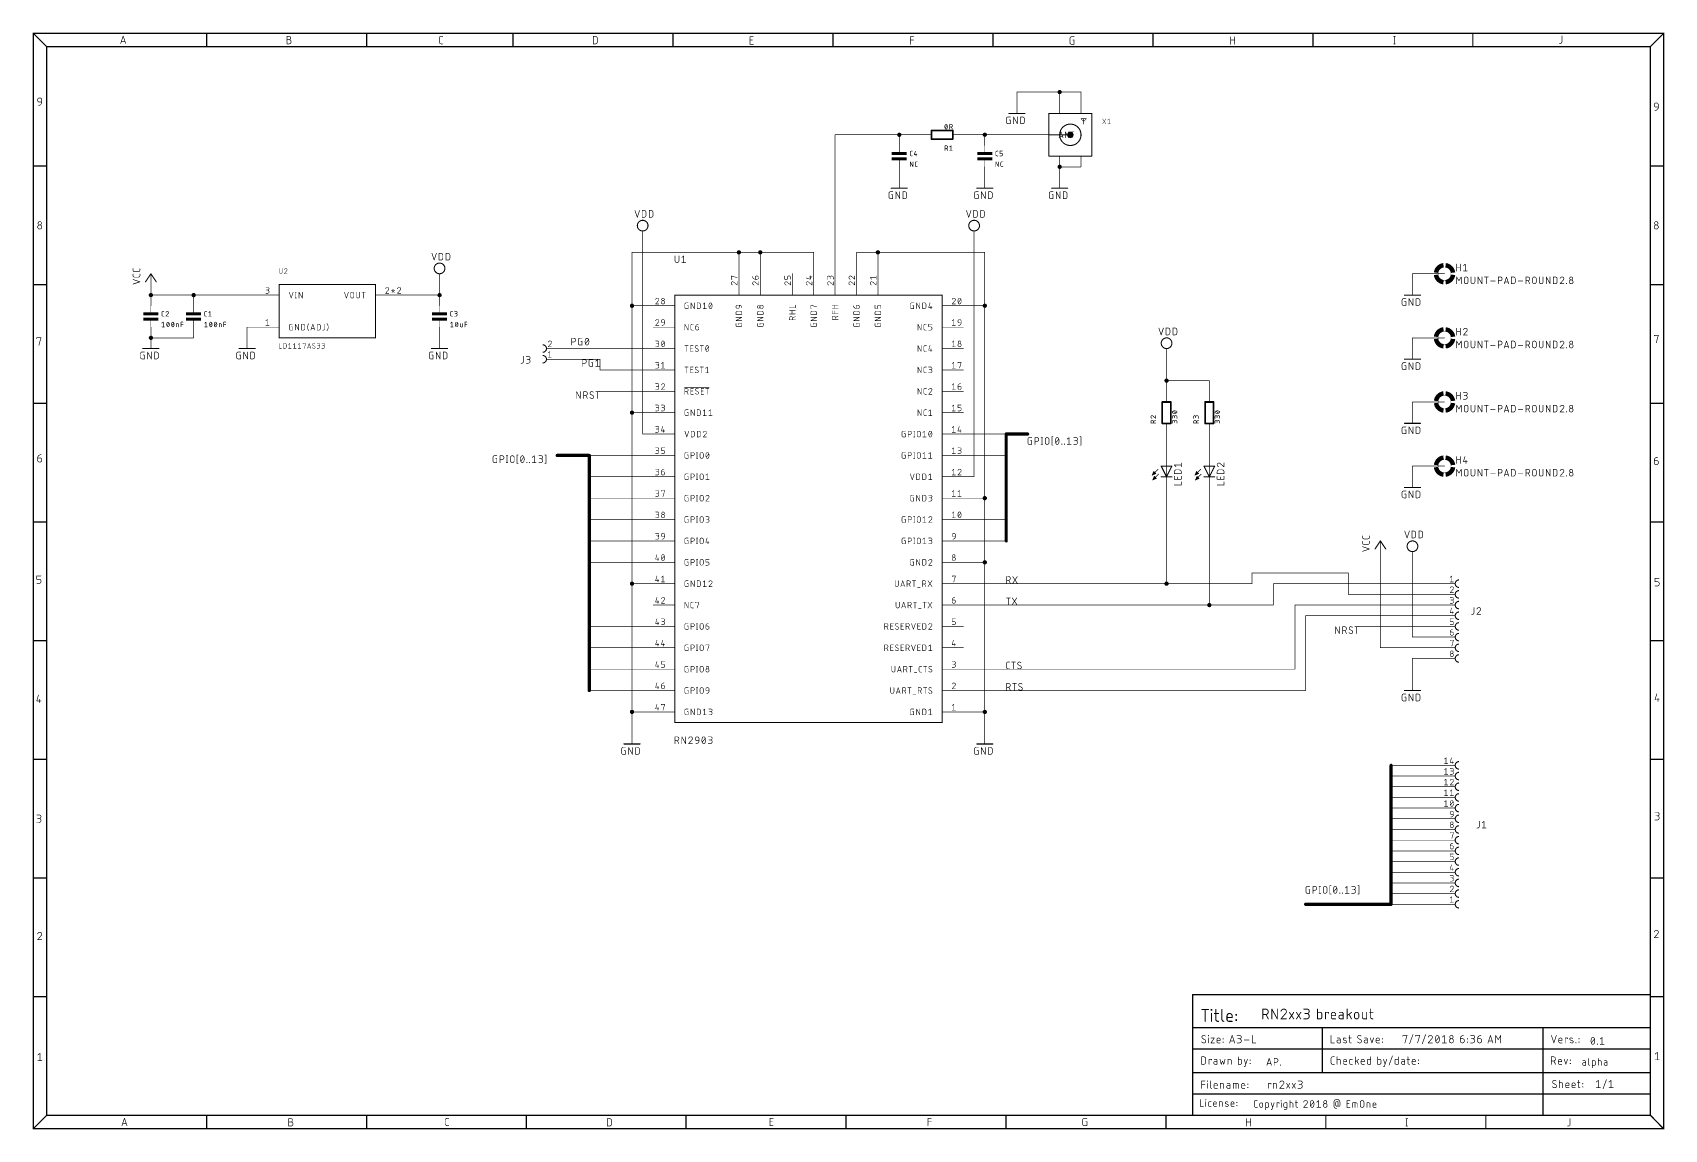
# Model space of a CAD drawing. Extents: x 0 to 388, y 0 to 261.
import ezdxf

# ---------------------------------------------------------------- set-up
doc = ezdxf.new("R2010")
doc.units = 0
for name, color, linetype in [('91', 94, 'CONTINUOUS'), ('92', 174, 'CONTINUOUS'), ('94', 14, 'CONTINUOUS'), ('95', 250, 'CONTINUOUS'), ('96', 250, 'CONTINUOUS')]:
    doc.layers.add(name, color=color, linetype=linetype)

# ---------------------------------------------------------------- blocks, each defined once
blk = doc.blocks.new('RECT')
blk.add_solid([(-0.5, -0.5), (0.5, -0.5), (-0.5, 0.5), (0.5, 0.5)])

msp = doc.modelspace()

# ---------------------------------------------------------------- linework, layer by layer
at = {"layer": '91', "const_width": 0.1524}
for points in [[(233.68, 243.84), (233.68, 246.38)], [(233.68, 246.38), (243.84, 246.38)], [(243.84, 246.38), (248.92, 246.38)], [(243.84, 243.84), (243.84, 246.38)], [(248.92, 246.38), (248.92, 243.84)], [(190.5, 203.2), (190.5, 236.22)], [(190.5, 236.22), (205.74, 236.22)], [(205.74, 236.22), (210.82, 236.22)], [(205.74, 233.68), (205.74, 236.22)], [(220.98, 236.22), (226.06, 236.22)], [(226.06, 236.22), (238.76, 236.22)], [(226.06, 233.68), (226.06, 236.22)], [(205.74, 228.6), (205.74, 226.06)], [(226.06, 226.06), (226.06, 228.6)], [(243.84, 228.6), (243.84, 226.06)], [(243.84, 228.6), (248.92, 228.6)], [(144.78, 165.1), (144.78, 210.82)], [(223.52, 154.94), (223.52, 210.82)], [(167.64, 208.28), (142.24, 208.28)], [(142.24, 208.28), (142.24, 195.58)], [(172.72, 208.28), (167.64, 208.28)], [(167.64, 203.2), (167.64, 208.28)], [(185.42, 208.28), (172.72, 208.28)], [(172.72, 203.2), (172.72, 208.28)], [(185.42, 203.2), (185.42, 208.28)], [(195.58, 203.2), (195.58, 208.28)], [(195.58, 208.28), (200.66, 208.28)], [(200.66, 208.28), (226.06, 208.28)], [(200.66, 203.2), (200.66, 208.28)], [(226.06, 208.28), (226.06, 195.58)], [(327.66, 200.66), (327.66, 203.2)], [(327.66, 203.2), (332.74, 203.2)], [(27.94, 200.66), (27.94, 198.12)], [(27.94, 198.12), (27.94, 195.58)], [(27.94, 198.12), (38.1, 198.12)], [(38.1, 198.12), (53.34, 198.12)], [(38.1, 195.58), (38.1, 198.12)], [(86.36, 198.12), (96.52, 198.12)], [(96.52, 198.12), (96.52, 200.66)], [(96.52, 198.12), (96.52, 195.58)], [(142.24, 195.58), (142.24, 170.18)], [(147.32, 195.58), (142.24, 195.58)], [(220.98, 195.58), (226.06, 195.58)], [(226.06, 195.58), (226.06, 149.86)], [(27.94, 187.96), (27.94, 190.5)], [(38.1, 190.5), (38.1, 187.96)], [(50.8, 187.96), (50.8, 190.5)], [(50.8, 190.5), (53.34, 190.5)], [(96.52, 190.5), (96.52, 187.96)], [(38.1, 187.96), (27.94, 187.96)], [(327.66, 185.42), (327.66, 187.96)], [(327.66, 187.96), (332.74, 187.96)], [(147.32, 185.42), (124.46, 185.42)], [(134.62, 182.88), (124.46, 182.88)], [(134.62, 180.34), (134.62, 182.88)], [(269.24, 182.88), (269.24, 177.8)], [(147.32, 180.34), (134.62, 180.34)], [(147.32, 175.26), (134.62, 175.26)], [(269.24, 177.8), (269.24, 175.26)], [(269.24, 177.8), (279.4, 177.8)], [(279.4, 177.8), (279.4, 175.26)], [(327.66, 170.18), (327.66, 172.72)], [(327.66, 172.72), (332.74, 172.72)], [(142.24, 170.18), (142.24, 129.54)], [(147.32, 170.18), (142.24, 170.18)], [(147.32, 165.1), (144.78, 165.1)], [(220.98, 165.1), (231.14, 165.1)], [(269.24, 165.1), (269.24, 160.02)], [(279.4, 165.1), (279.4, 160.02)], [(132.08, 160.02), (147.32, 160.02)], [(220.98, 160.02), (231.14, 160.02)], [(327.66, 154.94), (327.66, 157.48)], [(327.66, 157.48), (332.74, 157.48)], [(132.08, 154.94), (147.32, 154.94)], [(220.98, 154.94), (223.52, 154.94)], [(269.24, 152.4), (269.24, 129.54)], [(279.4, 152.4), (279.4, 124.46)], [(132.08, 149.86), (147.32, 149.86)], [(220.98, 149.86), (226.06, 149.86)], [(226.06, 149.86), (226.06, 134.62)], [(132.08, 144.78), (147.32, 144.78)], [(220.98, 144.78), (231.14, 144.78)], [(132.08, 139.7), (147.32, 139.7)], [(220.98, 139.7), (231.14, 139.7)], [(320.04, 114.3), (320.04, 137.16)], [(132.08, 134.62), (147.32, 134.62)], [(220.98, 134.62), (226.06, 134.62)], [(226.06, 134.62), (226.06, 99.06)], [(289.56, 129.54), (289.56, 132.08)], [(289.56, 132.08), (312.42, 132.08)], [(312.42, 132.08), (312.42, 127)], [(327.66, 134.62), (327.66, 116.84)], [(142.24, 129.54), (142.24, 99.06)], [(147.32, 129.54), (142.24, 129.54)], [(220.98, 129.54), (269.24, 129.54)], [(269.24, 129.54), (289.56, 129.54)], [(294.64, 124.46), (294.64, 129.54)], [(294.64, 129.54), (335.28, 129.54)], [(220.98, 124.46), (279.4, 124.46)], [(279.4, 124.46), (294.64, 124.46)], [(299.72, 109.22), (299.72, 124.46)], [(299.72, 124.46), (335.28, 124.46)], [(312.42, 127), (335.28, 127)], [(302.26, 104.14), (302.26, 121.92)], [(302.26, 121.92), (335.28, 121.92)], [(132.08, 119.38), (147.32, 119.38)], [(335.28, 119.38), (314.96, 119.38)], [(327.66, 116.84), (335.28, 116.84)], [(147.32, 114.3), (132.08, 114.3)], [(335.28, 114.3), (320.04, 114.3)], [(147.32, 109.22), (132.08, 109.22)], [(220.98, 109.22), (299.72, 109.22)], [(327.66, 106.68), (327.66, 111.76)], [(327.66, 111.76), (335.28, 111.76)], [(147.32, 104.14), (132.08, 104.14)], [(220.98, 104.14), (302.26, 104.14)], [(142.24, 99.06), (142.24, 93.98)], [(147.32, 99.06), (142.24, 99.06)], [(220.98, 99.06), (226.06, 99.06)], [(226.06, 99.06), (226.06, 93.98)], [(335.28, 86.36), (322.58, 86.36)], [(335.28, 83.82), (322.58, 83.82)], [(335.28, 81.28), (322.58, 81.28)], [(335.28, 78.74), (322.58, 78.74)], [(335.28, 76.2), (322.58, 76.2)], [(335.28, 73.66), (322.58, 73.66)], [(335.28, 71.12), (322.58, 71.12)], [(335.28, 68.58), (322.58, 68.58)], [(335.28, 66.04), (322.58, 66.04)], [(335.28, 63.5), (322.58, 63.5)], [(335.28, 60.96), (322.58, 60.96)], [(335.28, 58.42), (322.58, 58.42)], [(322.58, 55.88), (335.28, 55.88)], [(322.58, 53.34), (335.28, 53.34)]]:
    msp.add_lwpolyline(points, dxfattribs=at)
at = {"layer": '91'}
for points, const_width in [([(233.7181, 246.38, 1), (233.6419, 246.38)], 0.0762), ([(233.68, 246.4181, 1), (233.68, 246.3419)], 0.0762), ([(243.84, 246.126, 1), (243.84, 246.634, 1), (243.84, 246.126)], 0.508), ([(243.84, 246.4181, 1), (243.84, 246.3419)], 0.0762), ([(243.8781, 246.38, 1), (243.8019, 246.38)], 0.0762), ([(243.84, 246.3419, 1), (243.84, 246.4181)], 0.0762), ([(248.9581, 246.38, 1), (248.8819, 246.38)], 0.0762), ([(248.92, 246.3419, 1), (248.92, 246.4181)], 0.0762), ([(233.6419, 243.84, 1), (233.7181, 243.84)], 0.0762), ([(243.8019, 243.84, 1), (243.8781, 243.84)], 0.0762), ([(248.8819, 243.84, 1), (248.9581, 243.84)], 0.0762), ([(205.74, 235.966, 1), (205.74, 236.474, 1), (205.74, 235.966)], 0.508), ([(226.06, 235.966, 1), (226.06, 236.474, 1), (226.06, 235.966)], 0.508), ([(190.5381, 236.22, 1), (190.4619, 236.22)], 0.0762), ([(190.5, 236.2581, 1), (190.5, 236.1819)], 0.0762), ([(205.74, 236.2581, 1), (205.74, 236.1819)], 0.0762), ([(205.7781, 236.22, 1), (205.7019, 236.22)], 0.0762), ([(205.7019, 233.68, 1), (205.7781, 233.68)], 0.0762), ([(205.74, 236.1819, 1), (205.74, 236.2581)], 0.0762), ([(210.82, 236.1819, 1), (210.82, 236.2581)], 0.0762), ([(220.98, 236.2581, 1), (220.98, 236.1819)], 0.0762), ([(226.06, 236.2581, 1), (226.06, 236.1819)], 0.0762), ([(226.0981, 236.22, 1), (226.0219, 236.22)], 0.0762), ([(226.0219, 233.68, 1), (226.0981, 233.68)], 0.0762), ([(226.06, 236.1819, 1), (226.06, 236.2581)], 0.0762), ([(238.76, 236.1819, 1), (238.76, 236.2581)], 0.0762), ([(243.84, 228.346, 1), (243.84, 228.854, 1), (243.84, 228.346)], 0.508), ([(205.7781, 228.6, 1), (205.7019, 228.6)], 0.0762), ([(205.7019, 226.06, 1), (205.7781, 226.06)], 0.0762), ([(226.0981, 228.6, 1), (226.0219, 228.6)], 0.0762), ([(226.0219, 226.06, 1), (226.0981, 226.06)], 0.0762), ([(243.8781, 228.6, 1), (243.8019, 228.6)], 0.0762), ([(243.84, 228.6381, 1), (243.84, 228.5619)], 0.0762), ([(243.8019, 226.06, 1), (243.8781, 226.06)], 0.0762), ([(248.92, 228.5619, 1), (248.92, 228.6381)], 0.0762), ([(144.8181, 210.82, 1), (144.7419, 210.82)], 0.0762), ([(223.5581, 210.82, 1), (223.4819, 210.82)], 0.0762), ([(142.24, 208.3181, 1), (142.24, 208.2419)], 0.0762), ([(142.2781, 208.28, 1), (142.2019, 208.28)], 0.0762), ([(167.64, 208.026, 1), (167.64, 208.534, 1), (167.64, 208.026)], 0.508), ([(167.64, 208.3181, 1), (167.64, 208.2419)], 0.0762), ([(167.6781, 208.28, 1), (167.6019, 208.28)], 0.0762), ([(167.64, 208.2419, 1), (167.64, 208.3181)], 0.0762), ([(172.72, 208.026, 1), (172.72, 208.534, 1), (172.72, 208.026)], 0.508), ([(172.72, 208.3181, 1), (172.72, 208.2419)], 0.0762), ([(172.7581, 208.28, 1), (172.6819, 208.28)], 0.0762), ([(172.72, 208.2419, 1), (172.72, 208.3181)], 0.0762), ([(185.4581, 208.28, 1), (185.3819, 208.28)], 0.0762), ([(185.42, 208.2419, 1), (185.42, 208.3181)], 0.0762), ([(195.6181, 208.28, 1), (195.5419, 208.28)], 0.0762), ([(195.58, 208.3181, 1), (195.58, 208.2419)], 0.0762), ([(200.66, 208.026, 1), (200.66, 208.534, 1), (200.66, 208.026)], 0.508), ([(200.66, 208.3181, 1), (200.66, 208.2419)], 0.0762), ([(200.6981, 208.28, 1), (200.6219, 208.28)], 0.0762), ([(200.66, 208.2419, 1), (200.66, 208.3181)], 0.0762), ([(226.0981, 208.28, 1), (226.0219, 208.28)], 0.0762), ([(226.06, 208.2419, 1), (226.06, 208.3181)], 0.0762), ([(167.6019, 203.2, 1), (167.6781, 203.2)], 0.0762), ([(172.6819, 203.2, 1), (172.7581, 203.2)], 0.0762), ([(185.3819, 203.2, 1), (185.4581, 203.2)], 0.0762), ([(190.4619, 203.2, 1), (190.5381, 203.2)], 0.0762), ([(195.5419, 203.2, 1), (195.6181, 203.2)], 0.0762), ([(200.6219, 203.2, 1), (200.6981, 203.2)], 0.0762), ([(327.6981, 203.2, 1), (327.6219, 203.2)], 0.0762), ([(327.66, 203.2381, 1), (327.66, 203.1619)], 0.0762), ([(332.74, 203.1619, 1), (332.74, 203.2381)], 0.0762), ([(27.94, 197.866, 1), (27.94, 198.374, 1), (27.94, 197.866)], 0.508), ([(27.9781, 200.66, 1), (27.9019, 200.66)], 0.0762), ([(27.9781, 198.12, 1), (27.9019, 198.12)], 0.0762), ([(27.94, 198.1581, 1), (27.94, 198.0819)], 0.0762), ([(27.9019, 198.12, 1), (27.9781, 198.12)], 0.0762), ([(38.1, 197.866, 1), (38.1, 198.374, 1), (38.1, 197.866)], 0.508), ([(38.1, 198.1581, 1), (38.1, 198.0819)], 0.0762), ([(38.1381, 198.12, 1), (38.0619, 198.12)], 0.0762), ([(38.1, 198.0819, 1), (38.1, 198.1581)], 0.0762), ([(53.34, 198.0819, 1), (53.34, 198.1581)], 0.0762), ([(86.36, 198.1581, 1), (86.36, 198.0819)], 0.0762), ([(96.52, 197.866, 1), (96.52, 198.374, 1), (96.52, 197.866)], 0.508), ([(96.5581, 200.66, 1), (96.4819, 200.66)], 0.0762), ([(96.5581, 198.12, 1), (96.4819, 198.12)], 0.0762), ([(96.4819, 198.12, 1), (96.5581, 198.12)], 0.0762), ([(96.52, 198.0819, 1), (96.52, 198.1581)], 0.0762), ([(327.6219, 200.66, 1), (327.6981, 200.66)], 0.0762), ([(27.9019, 195.58, 1), (27.9781, 195.58)], 0.0762), ([(38.0619, 195.58, 1), (38.1381, 195.58)], 0.0762), ([(96.4819, 195.58, 1), (96.5581, 195.58)], 0.0762), ([(142.24, 195.326, 1), (142.24, 195.834, 1), (142.24, 195.326)], 0.508), ([(142.2781, 195.58, 1), (142.2019, 195.58)], 0.0762), ([(142.24, 195.6181, 1), (142.24, 195.5419)], 0.0762), ([(142.2019, 195.58, 1), (142.2781, 195.58)], 0.0762), ([(147.32, 195.5419, 1), (147.32, 195.6181)], 0.0762), ([(220.98, 195.6181, 1), (220.98, 195.5419)], 0.0762), ([(226.06, 195.326, 1), (226.06, 195.834, 1), (226.06, 195.326)], 0.508), ([(226.0981, 195.58, 1), (226.0219, 195.58)], 0.0762), ([(226.0219, 195.58, 1), (226.0981, 195.58)], 0.0762), ([(226.06, 195.5419, 1), (226.06, 195.6181)], 0.0762), ([(27.9781, 190.5, 1), (27.9019, 190.5)], 0.0762), ([(38.1381, 190.5, 1), (38.0619, 190.5)], 0.0762), ([(50.8381, 190.5, 1), (50.7619, 190.5)], 0.0762), ([(50.8, 190.5381, 1), (50.8, 190.4619)], 0.0762), ([(53.34, 190.4619, 1), (53.34, 190.5381)], 0.0762), ([(96.5581, 190.5, 1), (96.4819, 190.5)], 0.0762), ([(27.94, 187.706, 1), (27.94, 188.214, 1), (27.94, 187.706)], 0.508), ([(27.94, 187.9981, 1), (27.94, 187.9219)], 0.0762), ([(27.9019, 187.96, 1), (27.9781, 187.96)], 0.0762), ([(38.0619, 187.96, 1), (38.1381, 187.96)], 0.0762), ([(38.1, 187.9219, 1), (38.1, 187.9981)], 0.0762), ([(50.7619, 187.96, 1), (50.8381, 187.96)], 0.0762), ([(96.4819, 187.96, 1), (96.5581, 187.96)], 0.0762), ([(327.6981, 187.96, 1), (327.6219, 187.96)], 0.0762), ([(327.66, 187.9981, 1), (327.66, 187.9219)], 0.0762), ([(332.74, 187.9219, 1), (332.74, 187.9981)], 0.0762), ([(124.46, 185.4581, 1), (124.46, 185.3819)], 0.0762), ([(124.46, 182.9181, 1), (124.46, 182.8419)], 0.0762), ([(134.6581, 182.88, 1), (134.5819, 182.88)], 0.0762), ([(134.62, 182.8419, 1), (134.62, 182.9181)], 0.0762), ([(147.32, 185.3819, 1), (147.32, 185.4581)], 0.0762), ([(269.2781, 182.88, 1), (269.2019, 182.88)], 0.0762), ([(327.6219, 185.42, 1), (327.6981, 185.42)], 0.0762), ([(134.62, 180.3781, 1), (134.62, 180.3019)], 0.0762), ([(134.5819, 180.34, 1), (134.6581, 180.34)], 0.0762), ([(147.32, 180.3019, 1), (147.32, 180.3781)], 0.0762), ([(134.62, 175.2981, 1), (134.62, 175.2219)], 0.0762), ([(147.32, 175.2219, 1), (147.32, 175.2981)], 0.0762), ([(269.24, 177.546, 1), (269.24, 178.054, 1), (269.24, 177.546)], 0.508), ([(269.2781, 177.8, 1), (269.2019, 177.8)], 0.0762), ([(269.24, 177.8381, 1), (269.24, 177.7619)], 0.0762), ([(269.2019, 177.8, 1), (269.2781, 177.8)], 0.0762), ([(269.2019, 175.26, 1), (269.2781, 175.26)], 0.0762), ([(279.4381, 177.8, 1), (279.3619, 177.8)], 0.0762), ([(279.3619, 175.26, 1), (279.4381, 175.26)], 0.0762), ([(279.4, 177.7619, 1), (279.4, 177.8381)], 0.0762), ([(142.24, 169.926, 1), (142.24, 170.434, 1), (142.24, 169.926)], 0.508), ([(327.6981, 172.72, 1), (327.6219, 172.72)], 0.0762), ([(327.66, 172.7581, 1), (327.66, 172.6819)], 0.0762), ([(332.74, 172.6819, 1), (332.74, 172.7581)], 0.0762), ([(142.2781, 170.18, 1), (142.2019, 170.18)], 0.0762), ([(142.24, 170.2181, 1), (142.24, 170.1419)], 0.0762), ([(142.2019, 170.18, 1), (142.2781, 170.18)], 0.0762), ([(147.32, 170.1419, 1), (147.32, 170.2181)], 0.0762), ([(327.6219, 170.18, 1), (327.6981, 170.18)], 0.0762), ([(144.78, 165.1381, 1), (144.78, 165.0619)], 0.0762), ([(144.7419, 165.1, 1), (144.8181, 165.1)], 0.0762), ([(147.32, 165.0619, 1), (147.32, 165.1381)], 0.0762), ([(220.98, 165.1381, 1), (220.98, 165.0619)], 0.0762), ([(231.14, 165.0619, 1), (231.14, 165.1381)], 0.0762), ([(269.2781, 165.1, 1), (269.2019, 165.1)], 0.0762), ([(279.4381, 165.1, 1), (279.3619, 165.1)], 0.0762), ([(132.08, 160.0581, 1), (132.08, 159.9819)], 0.0762), ([(147.32, 159.9819, 1), (147.32, 160.0581)], 0.0762), ([(220.98, 160.0581, 1), (220.98, 159.9819)], 0.0762), ([(231.14, 159.9819, 1), (231.14, 160.0581)], 0.0762), ([(269.2019, 160.02, 1), (269.2781, 160.02)], 0.0762), ([(279.3619, 160.02, 1), (279.4381, 160.02)], 0.0762), ([(327.6981, 157.48, 1), (327.6219, 157.48)], 0.0762), ([(327.66, 157.5181, 1), (327.66, 157.4419)], 0.0762), ([(332.74, 157.4419, 1), (332.74, 157.5181)], 0.0762), ([(132.08, 154.9781, 1), (132.08, 154.9019)], 0.0762), ([(147.32, 154.9019, 1), (147.32, 154.9781)], 0.0762), ([(220.98, 154.9781, 1), (220.98, 154.9019)], 0.0762), ([(223.4819, 154.94, 1), (223.5581, 154.94)], 0.0762), ([(223.52, 154.9019, 1), (223.52, 154.9781)], 0.0762), ([(269.2781, 152.4, 1), (269.2019, 152.4)], 0.0762), ([(279.4381, 152.4, 1), (279.3619, 152.4)], 0.0762), ([(327.6219, 154.94, 1), (327.6981, 154.94)], 0.0762), ([(132.08, 149.8981, 1), (132.08, 149.8219)], 0.0762), ([(147.32, 149.8219, 1), (147.32, 149.8981)], 0.0762), ([(220.98, 149.8981, 1), (220.98, 149.8219)], 0.0762), ([(226.06, 149.606, 1), (226.06, 150.114, 1), (226.06, 149.606)], 0.508), ([(226.0981, 149.86, 1), (226.0219, 149.86)], 0.0762), ([(226.0219, 149.86, 1), (226.0981, 149.86)], 0.0762), ([(226.06, 149.8219, 1), (226.06, 149.8981)], 0.0762), ([(132.08, 144.8181, 1), (132.08, 144.7419)], 0.0762), ([(147.32, 144.7419, 1), (147.32, 144.8181)], 0.0762), ([(220.98, 144.8181, 1), (220.98, 144.7419)], 0.0762), ([(231.14, 144.7419, 1), (231.14, 144.8181)], 0.0762), ([(132.08, 139.7381, 1), (132.08, 139.6619)], 0.0762), ([(147.32, 139.6619, 1), (147.32, 139.7381)], 0.0762), ([(220.98, 139.7381, 1), (220.98, 139.6619)], 0.0762), ([(231.14, 139.6619, 1), (231.14, 139.7381)], 0.0762), ([(320.0781, 137.16, 1), (320.0019, 137.16)], 0.0762), ([(132.08, 134.6581, 1), (132.08, 134.5819)], 0.0762), ([(147.32, 134.5819, 1), (147.32, 134.6581)], 0.0762), ([(220.98, 134.6581, 1), (220.98, 134.5819)], 0.0762), ([(226.06, 134.366, 1), (226.06, 134.874, 1), (226.06, 134.366)], 0.508), ([(226.0981, 134.62, 1), (226.0219, 134.62)], 0.0762), ([(226.0219, 134.62, 1), (226.0981, 134.62)], 0.0762), ([(226.06, 134.5819, 1), (226.06, 134.6581)], 0.0762), ([(289.5981, 132.08, 1), (289.5219, 132.08)], 0.0762), ([(289.56, 132.1181, 1), (289.56, 132.0419)], 0.0762), ([(312.4581, 132.08, 1), (312.3819, 132.08)], 0.0762), ([(312.42, 132.0419, 1), (312.42, 132.1181)], 0.0762), ([(327.6981, 134.62, 1), (327.6219, 134.62)], 0.0762), ([(142.24, 129.286, 1), (142.24, 129.794, 1), (142.24, 129.286)], 0.508), ([(142.2781, 129.54, 1), (142.2019, 129.54)], 0.0762), ([(142.24, 129.5781, 1), (142.24, 129.5019)], 0.0762), ([(142.2019, 129.54, 1), (142.2781, 129.54)], 0.0762), ([(147.32, 129.5019, 1), (147.32, 129.5781)], 0.0762), ([(220.98, 129.5781, 1), (220.98, 129.5019)], 0.0762), ([(269.24, 129.286, 1), (269.24, 129.794, 1), (269.24, 129.286)], 0.508), ([(269.24, 129.5781, 1), (269.24, 129.5019)], 0.0762), ([(269.2019, 129.54, 1), (269.2781, 129.54)], 0.0762), ([(269.24, 129.5019, 1), (269.24, 129.5781)], 0.0762), ([(289.5219, 129.54, 1), (289.5981, 129.54)], 0.0762), ([(289.56, 129.5019, 1), (289.56, 129.5781)], 0.0762), ([(294.6781, 129.54, 1), (294.6019, 129.54)], 0.0762), ([(294.64, 129.5781, 1), (294.64, 129.5019)], 0.0762), ([(335.28, 129.5019, 1), (335.28, 129.5781)], 0.0762), ([(220.98, 124.4981, 1), (220.98, 124.4219)], 0.0762), ([(279.4, 124.206, 1), (279.4, 124.714, 1), (279.4, 124.206)], 0.508), ([(279.4, 124.4981, 1), (279.4, 124.4219)], 0.0762), ([(279.3619, 124.46, 1), (279.4381, 124.46)], 0.0762), ([(279.4, 124.4219, 1), (279.4, 124.4981)], 0.0762), ([(294.6019, 124.46, 1), (294.6781, 124.46)], 0.0762), ([(294.64, 124.4219, 1), (294.64, 124.4981)], 0.0762), ([(299.7581, 124.46, 1), (299.6819, 124.46)], 0.0762), ([(299.72, 124.4981, 1), (299.72, 124.4219)], 0.0762), ([(312.42, 127.0381, 1), (312.42, 126.9619)], 0.0762), ([(312.3819, 127, 1), (312.4581, 127)], 0.0762), ([(335.28, 126.9619, 1), (335.28, 127.0381)], 0.0762), ([(335.28, 124.4219, 1), (335.28, 124.4981)], 0.0762), ([(302.2981, 121.92, 1), (302.2219, 121.92)], 0.0762), ([(302.26, 121.9581, 1), (302.26, 121.8819)], 0.0762), ([(335.28, 121.8819, 1), (335.28, 121.9581)], 0.0762), ([(132.08, 119.4181, 1), (132.08, 119.3419)], 0.0762), ([(147.32, 119.3419, 1), (147.32, 119.4181)], 0.0762), ([(314.96, 119.4181, 1), (314.96, 119.3419)], 0.0762), ([(327.66, 116.8781, 1), (327.66, 116.8019)], 0.0762), ([(327.6219, 116.84, 1), (327.6981, 116.84)], 0.0762), ([(335.28, 119.3419, 1), (335.28, 119.4181)], 0.0762), ([(335.28, 116.8019, 1), (335.28, 116.8781)], 0.0762), ([(132.08, 114.3381, 1), (132.08, 114.2619)], 0.0762), ([(147.32, 114.2619, 1), (147.32, 114.3381)], 0.0762), ([(320.04, 114.3381, 1), (320.04, 114.2619)], 0.0762), ([(320.0019, 114.3, 1), (320.0781, 114.3)], 0.0762), ([(335.28, 114.2619, 1), (335.28, 114.3381)], 0.0762), ([(132.08, 109.2581, 1), (132.08, 109.1819)], 0.0762), ([(147.32, 109.1819, 1), (147.32, 109.2581)], 0.0762), ([(220.98, 109.2581, 1), (220.98, 109.1819)], 0.0762), ([(299.6819, 109.22, 1), (299.7581, 109.22)], 0.0762), ([(299.72, 109.1819, 1), (299.72, 109.2581)], 0.0762), ([(327.6981, 111.76, 1), (327.6219, 111.76)], 0.0762), ([(327.66, 111.7981, 1), (327.66, 111.7219)], 0.0762), ([(335.28, 111.7219, 1), (335.28, 111.7981)], 0.0762), ([(327.6219, 106.68, 1), (327.6981, 106.68)], 0.0762), ([(132.08, 104.1781, 1), (132.08, 104.1019)], 0.0762), ([(147.32, 104.1019, 1), (147.32, 104.1781)], 0.0762), ([(220.98, 104.1781, 1), (220.98, 104.1019)], 0.0762), ([(302.2219, 104.14, 1), (302.2981, 104.14)], 0.0762), ([(302.26, 104.1019, 1), (302.26, 104.1781)], 0.0762), ([(142.24, 98.806, 1), (142.24, 99.314, 1), (142.24, 98.806)], 0.508), ([(142.2781, 99.06, 1), (142.2019, 99.06)], 0.0762), ([(142.24, 99.0981, 1), (142.24, 99.0219)], 0.0762), ([(142.2019, 99.06, 1), (142.2781, 99.06)], 0.0762), ([(147.32, 99.0219, 1), (147.32, 99.0981)], 0.0762), ([(220.98, 99.0981, 1), (220.98, 99.0219)], 0.0762), ([(226.06, 98.806, 1), (226.06, 99.314, 1), (226.06, 98.806)], 0.508), ([(226.0981, 99.06, 1), (226.0219, 99.06)], 0.0762), ([(226.0219, 99.06, 1), (226.0981, 99.06)], 0.0762), ([(226.06, 99.0219, 1), (226.06, 99.0981)], 0.0762), ([(142.2019, 93.98, 1), (142.2781, 93.98)], 0.0762), ([(226.0219, 93.98, 1), (226.0981, 93.98)], 0.0762), ([(322.58, 86.3981, 1), (322.58, 86.3219)], 0.0762), ([(335.28, 86.3219, 1), (335.28, 86.3981)], 0.0762), ([(322.58, 83.8581, 1), (322.58, 83.7819)], 0.0762), ([(335.28, 83.7819, 1), (335.28, 83.8581)], 0.0762), ([(322.58, 81.3181, 1), (322.58, 81.2419)], 0.0762), ([(322.58, 78.7781, 1), (322.58, 78.7019)], 0.0762), ([(335.28, 81.2419, 1), (335.28, 81.3181)], 0.0762), ([(335.28, 78.7019, 1), (335.28, 78.7781)], 0.0762), ([(322.58, 76.2381, 1), (322.58, 76.1619)], 0.0762), ([(322.58, 73.6981, 1), (322.58, 73.6219)], 0.0762), ([(335.28, 76.1619, 1), (335.28, 76.2381)], 0.0762), ([(335.28, 73.6219, 1), (335.28, 73.6981)], 0.0762), ([(322.58, 71.1581, 1), (322.58, 71.0819)], 0.0762), ([(335.28, 71.0819, 1), (335.28, 71.1581)], 0.0762), ([(322.58, 68.6181, 1), (322.58, 68.5419)], 0.0762), ([(322.58, 66.0781, 1), (322.58, 66.0019)], 0.0762), ([(335.28, 68.5419, 1), (335.28, 68.6181)], 0.0762), ([(335.28, 66.0019, 1), (335.28, 66.0781)], 0.0762), ([(322.58, 63.5381, 1), (322.58, 63.4619)], 0.0762), ([(335.28, 63.4619, 1), (335.28, 63.5381)], 0.0762), ([(322.58, 60.9981, 1), (322.58, 60.9219)], 0.0762), ([(322.58, 58.4581, 1), (322.58, 58.3819)], 0.0762), ([(335.28, 60.9219, 1), (335.28, 60.9981)], 0.0762), ([(335.28, 58.3819, 1), (335.28, 58.4581)], 0.0762), ([(322.58, 55.9181, 1), (322.58, 55.8419)], 0.0762), ([(335.28, 55.8419, 1), (335.28, 55.9181)], 0.0762), ([(322.58, 53.3781, 1), (322.58, 53.3019)], 0.0762), ([(335.28, 53.3019, 1), (335.28, 53.3781)], 0.0762)]:
    msp.add_lwpolyline(points, format="xyb", dxfattribs=dict(at, const_width=const_width))
at = {"layer": '92', "const_width": 0.762}
for points in [[(231.14, 139.7), (231.14, 165.1)], [(231.14, 165.1), (236.22, 165.1)], [(132.08, 160.02), (124.46, 160.02)], [(132.08, 104.14), (132.08, 160.02)], [(322.58, 86.36), (322.58, 53.34)], [(322.58, 53.34), (302.26, 53.34)]]:
    msp.add_lwpolyline(points, dxfattribs=at)
at = {"layer": '92', "const_width": 0.381}
for points in [[(231.3305, 165.1, 1), (230.9495, 165.1)], [(231.14, 165.2905, 1), (231.14, 164.9095)], [(236.22, 164.9095, 1), (236.22, 165.2905)], [(124.46, 160.2105, 1), (124.46, 159.8295)], [(132.2705, 160.02, 1), (131.8895, 160.02)], [(132.08, 159.8295, 1), (132.08, 160.2105)], [(230.9495, 139.7, 1), (231.3305, 139.7)], [(131.8895, 104.14, 1), (132.2705, 104.14)], [(322.7705, 86.36, 1), (322.3895, 86.36)], [(302.26, 53.5305, 1), (302.26, 53.1495)], [(322.3895, 53.34, 1), (322.7705, 53.34)], [(322.58, 53.1495, 1), (322.58, 53.5305)]]:
    msp.add_lwpolyline(points, format="xyb", dxfattribs=at)
at = {"layer": '94'}
for points, const_width in [([(0, 260.35), (0, 260.33)], 0.3048), ([(387.35, 260.35), (0, 260.35)], 0.3048), ([(0, 260.33), (0, 228.8)], 0.3048), ([(0, 260.33), (3.21, 257.13)], 0.3048), ([(20.7602, 257.9322), (21.3529, 259.7102)], 0.1524), ([(21.3529, 259.7102), (21.9455, 257.9322)], 0.1524), ([(41.2, 260.2), (41.2, 257.3)], 0.3048), ([(79.2, 260.3), (79.2, 257.3)], 0.3048), ([(114, 260.2), (114, 257.3)], 0.3048), ([(152, 260.2), (152, 257.2)], 0.3048), ([(190, 260.2), (190, 257.4)], 0.3048), ([(228, 260.3), (228, 257.3)], 0.3048), ([(266, 260.3), (266, 257.3)], 0.3048), ([(304, 260.3), (304, 257.2)], 0.3048), ([(342, 260.3), (342, 257.3)], 0.3048), ([(363.1569, 259.7102), (363.1569, 258.3273)], 0.1524), ([(387.31, 260.33), (384.17, 257.15)], 0.3048), ([(387.35, 0), (387.35, 260.35)], 0.3048), ([(384.175, 257.175), (3.175, 257.175)], 0.3048), ([(3.175, 257.175), (3.175, 3.175)], 0.3048), ([(21.7974, 258.3767), (20.9084, 258.3767)], 0.1524), ([(60.2742, 257.8322), (60.2742, 259.6102)], 0.1524), ([(60.2742, 259.6102), (60.7681, 259.6102)], 0.1524), ([(60.2742, 258.82), (60.7681, 258.82)], 0.1524), ([(60.7681, 257.8322), (60.2742, 257.8322)], 0.1524), ([(96.4802, 258.2273), (96.4802, 259.2151)], 0.1524), ([(96.8753, 259.6102), (97.2704, 259.6102)], 0.1524), ([(97.2704, 257.8322), (96.8753, 257.8322)], 0.1524), ([(133.0242, 257.8322), (133.0242, 259.6102)], 0.1524), ([(133.0242, 259.6102), (133.5181, 259.6102)], 0.1524), ([(133.5181, 257.8322), (133.0242, 257.8322)], 0.1524), ([(134.012, 259.1163), (134.012, 258.3261)], 0.1524), ([(170.2762, 257.7322), (170.2762, 259.5102)], 0.1524), ([(170.2762, 259.5102), (171.0664, 259.5102)], 0.1524), ([(170.2762, 258.72), (170.8689, 258.72)], 0.1524), ([(171.0664, 257.7322), (170.2762, 257.7322)], 0.1524), ([(208.3662, 257.7322), (208.3662, 259.5102)], 0.1524), ([(208.3662, 259.5102), (209.1564, 259.5102)], 0.1524), ([(208.3662, 258.72), (209.1564, 258.72)], 0.1524), ([(246.2802, 258.1273), (246.2802, 259.1151)], 0.1524), ([(246.6753, 259.5102), (247.268, 259.5102)], 0.1524), ([(247.268, 257.7322), (246.6753, 257.7322)], 0.1524), ([(246.9716, 258.72), (247.268, 258.72)], 0.1524), ([(247.268, 258.72), (247.268, 257.7322)], 0.1524), ([(284.4642, 257.7322), (284.4642, 259.5102)], 0.1524), ([(284.4642, 258.72), (285.452, 258.72)], 0.1524), ([(285.452, 259.5102), (285.452, 257.7322)], 0.1524), ([(323.1802, 259.6102), (323.5753, 259.6102)], 0.1524), ([(323.1802, 257.8322), (323.5753, 257.8322)], 0.1524), ([(323.3778, 259.6102), (323.3778, 257.8322)], 0.1524), ([(362.7618, 257.9322), (362.5642, 257.9322)], 0.1524), ([(384.175, 31.877), (384.175, 257.175)], 0.3048), ([(1.0382, 244.4015), (1.0382, 244.5003)], 0.1524), ([(2.026, 244.5003), (2.026, 244.0064)], 0.1524), ([(2.026, 244.0064), (1.4333, 244.0064)], 0.1524), ([(231.775, 241.3), (235.585, 241.3)], 0.254), ([(233.68, 243.84), (233.68, 241.3)], 0.1524), ([(241.3, 241.3), (251.46, 241.3)], 0.254), ([(241.3, 236.22), (241.3, 241.3)], 0.254), ([(243.84, 243.84), (243.84, 241.3)], 0.1524), ([(248.92, 243.84), (248.92, 241.3)], 0.1524), ([(251.46, 241.3), (251.46, 231.14)], 0.254), ([(385.0862, 243.2015), (385.0862, 243.3003)], 0.1524), ([(386.074, 242.8064), (385.4813, 242.8064)], 0.1524), ([(386.074, 243.3003), (386.074, 242.8064)], 0.1524), ([(213.36, 235.204), (213.36, 237.236)], 0.4064), ([(213.36, 237.236), (218.44, 237.236)], 0.4064), ([(218.44, 237.236), (218.44, 235.204)], 0.4064), ([(248.92, 240.03), (249.555, 240.03)], 0.127), ([(249.555, 239.395), (248.92, 240.03)], 0.127), ([(249.555, 240.03), (250.19, 240.03)], 0.127), ([(250.19, 240.03), (249.555, 239.395)], 0.127), ([(249.555, 240.03), (249.555, 238.76)], 0.127), ([(205.74, 233.68), (205.74, 232.156)], 0.127), ([(210.82, 236.22), (213.36, 236.22)], 0.1524), ([(218.44, 235.204), (213.36, 235.204)], 0.4064), ([(220.98, 236.22), (218.44, 236.22)], 0.1524), ([(226.06, 233.68), (226.06, 232.156)], 0.127), ([(238.76, 236.22), (241.3, 236.22)], 0.1524), ([(241.3, 231.14), (241.3, 236.22)], 0.254), ([(241.3, 236.22), (246.38, 236.22)], 0.254), ([(0, 228.8), (0, 200.6)], 0.3048), ([(0, 228.8), (3, 228.8)], 0.3048), ([(205.74, 230.124), (205.74, 228.6)], 0.127), ([(226.06, 230.124), (226.06, 228.6)], 0.127), ([(251.46, 231.14), (241.3, 231.14)], 0.254), ([(243.84, 228.6), (243.84, 231.14)], 0.1524), ([(248.92, 228.6), (248.92, 231.14)], 0.1524), ([(384.2, 228.8), (387.2, 228.8)], 0.3048), ([(205.74, 226.06), (205.74, 223.52)], 0.1524), ([(226.06, 226.06), (226.06, 223.52)], 0.1524), ([(243.84, 226.06), (243.84, 223.52)], 0.1524), ([(203.835, 223.52), (207.645, 223.52)], 0.254), ([(224.155, 223.52), (227.965, 223.52)], 0.254), ([(241.935, 223.52), (245.745, 223.52)], 0.254), ([(144.78, 210.82), (144.78, 213.36)], 0.1524), ([(223.52, 210.82), (223.52, 213.36)], 0.1524), ([(27.94, 203.2), (26.67, 201.295)], 0.254), ([(29.21, 201.295), (27.94, 203.2)], 0.254), ([(27.94, 200.66), (27.94, 203.2)], 0.1524), ([(58.4708, 204.4192), (58.4708, 203.5754)], 0.1016), ([(59.1199, 203.5754), (59.1199, 204.4192)], 0.1016), ([(60.2036, 203.8999), (59.6519, 203.2508)], 0.1016), ([(59.6519, 203.2508), (60.301, 203.2508)], 0.1016), ([(96.52, 200.66), (96.52, 203.2)], 0.1524), ([(167.64, 203.2), (167.64, 198.12)], 0.1524), ([(172.72, 203.2), (172.72, 198.12)], 0.1524), ([(180.34, 203.2), (180.34, 198.12)], 0.1524), ([(185.42, 203.2), (185.42, 198.12)], 0.1524), ([(190.5, 203.2), (190.5, 198.12)], 0.1524), ([(195.58, 203.2), (195.58, 198.12)], 0.1524), ([(200.66, 203.2), (200.66, 198.12)], 0.1524), ([(332.74, 203.2), (335.28, 203.2)], 0.1524), ([(0, 200.6), (0, 172.4)], 0.3048), ([(0, 200.6), (3, 200.6)], 0.3048), ([(53.34, 198.12), (58.42, 198.12)], 0.1524), ([(81.28, 200.66), (58.42, 200.66)], 0.254), ([(58.42, 200.66), (58.42, 187.96)], 0.254), ([(81.28, 187.96), (81.28, 200.66)], 0.254), ([(86.36, 198.12), (81.28, 198.12)], 0.1524), ([(152.4, 198.12), (152.4, 96.52)], 0.254), ([(215.9, 198.12), (152.4, 198.12)], 0.254), ([(215.9, 96.52), (215.9, 198.12)], 0.254), ([(325.755, 198.12), (329.565, 198.12)], 0.254), ([(327.66, 200.66), (327.66, 198.12)], 0.1524), ([(384.4, 200.6), (387.2, 200.6)], 0.3048), ([(27.94, 195.58), (27.94, 194.056)], 0.127), ([(38.1, 195.58), (38.1, 194.056)], 0.127), ([(96.52, 195.58), (96.52, 194.056)], 0.127), ([(147.32, 195.58), (152.4, 195.58)], 0.1524), ([(220.98, 195.58), (215.9, 195.58)], 0.1524), ([(27.94, 192.024), (27.94, 190.5)], 0.127), ([(38.1, 192.024), (38.1, 190.5)], 0.127), ([(53.34, 190.5), (58.42, 190.5)], 0.1524), ([(96.52, 192.024), (96.52, 190.5)], 0.127), ([(147.32, 190.5), (152.4, 190.5)], 0.1524), ([(220.98, 190.5), (215.9, 190.5)], 0.1524), ([(0.8382, 187.7966), (0.8382, 187.9942)], 0.1524), ([(0.8382, 187.9942), (1.826, 187.9942)], 0.1524), ([(1.826, 187.9942), (1.3321, 186.2162)], 0.1524), ([(27.94, 187.96), (27.94, 185.42)], 0.1524), ([(50.8, 187.96), (50.8, 185.42)], 0.1524), ([(58.42, 187.96), (81.28, 187.96)], 0.254), ([(58.4708, 186.6392), (58.4708, 185.4708)], 0.1016), ([(59.4591, 185.4708), (59.4591, 186.6392)], 0.1016), ([(59.4591, 186.6392), (59.7837, 186.6392)], 0.1016), ([(60.1083, 186.3146), (60.1083, 185.7954)], 0.1016), ([(60.6402, 186.3796), (60.9648, 186.6392)], 0.1016), ([(60.9648, 186.6392), (60.9648, 185.4708)], 0.1016), ([(61.7832, 186.3796), (62.1078, 186.6392)], 0.1016), ([(62.1078, 186.6392), (62.1078, 185.4708)], 0.1016), ([(62.9262, 186.3796), (63.2508, 186.6392)], 0.1016), ([(63.2508, 186.6392), (63.2508, 185.4708)], 0.1016), ([(64.0692, 186.5094), (64.0692, 186.6392)], 0.1016), ([(64.0692, 186.6392), (64.7183, 186.6392)], 0.1016), ([(64.7183, 186.6392), (64.3938, 185.4708)], 0.1016), ([(65.1473, 185.4708), (65.5368, 186.6392)], 0.1016), ([(65.5368, 186.6392), (65.9262, 185.4708)], 0.1016), ([(66.8364, 185.9576), (66.4794, 186.1524)], 0.1016), ([(67.422, 186.6392), (67.8115, 186.6392)], 0.1016), ([(67.8115, 186.1199), (67.5518, 186.1199)], 0.1016), ([(68.565, 186.6392), (68.9545, 186.6392)], 0.1016), ([(68.9545, 186.1199), (68.6948, 186.1199)], 0.1016), ([(96.52, 187.96), (96.52, 185.42)], 0.1524), ([(332.74, 187.96), (335.28, 187.96)], 0.1524), ([(385.0862, 188.3966), (385.0862, 188.5942)], 0.1524), ([(385.0862, 188.5942), (386.074, 188.5942)], 0.1524), ([(386.074, 188.5942), (385.5801, 186.8162)], 0.1524), ([(26.035, 185.42), (29.845, 185.42)], 0.254), ([(48.895, 185.42), (52.705, 185.42)], 0.254), ([(58.4708, 185.4708), (58.9901, 185.4708)], 0.1016), ([(59.7837, 185.4708), (59.4591, 185.4708)], 0.1016), ([(60.6402, 185.4708), (61.2893, 185.4708)], 0.1016), ([(61.7832, 185.4708), (62.4323, 185.4708)], 0.1016), ([(62.9262, 185.4708), (63.5753, 185.4708)], 0.1016), ([(65.8289, 185.7629), (65.2447, 185.7629)], 0.1016), ([(67.422, 185.4708), (67.7466, 185.4708)], 0.1016), ([(68.565, 185.4708), (68.8896, 185.4708)], 0.1016), ([(94.615, 185.42), (98.425, 185.42)], 0.254), ([(124.46, 185.42), (121.92, 185.42)], 0.1524), ([(124.46, 182.88), (121.92, 182.88)], 0.1524), ([(147.32, 185.42), (152.4, 185.42)], 0.1524), ([(220.98, 185.42), (215.9, 185.42)], 0.1524), ([(269.24, 182.88), (269.24, 185.42)], 0.1524), ([(325.755, 182.88), (329.565, 182.88)], 0.254), ([(327.66, 185.42), (327.66, 182.88)], 0.1524), ([(147.32, 180.34), (152.4, 180.34)], 0.1524), ([(220.98, 180.34), (215.9, 180.34)], 0.1524), ([(147.32, 175.26), (152.4, 175.26)], 0.1524), ([(220.98, 175.26), (215.9, 175.26)], 0.1524), ([(269.24, 175.26), (269.24, 172.72)], 0.1524), ([(279.4, 175.26), (279.4, 172.72)], 0.1524), ([(0, 172.4), (0, 144.2)], 0.3048), ([(0, 172.4), (3, 172.4)], 0.3048), ([(268.224, 167.64), (268.224, 172.72)], 0.4064), ([(268.224, 172.72), (270.256, 172.72)], 0.4064), ([(270.256, 172.72), (270.256, 167.64)], 0.4064), ([(278.384, 167.64), (278.384, 172.72)], 0.4064), ([(278.384, 172.72), (280.416, 172.72)], 0.4064), ([(280.416, 172.72), (280.416, 167.64)], 0.4064), ([(332.74, 172.72), (335.28, 172.72)], 0.1524), ([(384.2, 172.4), (387.2, 172.4)], 0.3048), ([(147.32, 170.18), (152.4, 170.18)], 0.1524), ([(220.98, 170.18), (215.9, 170.18)], 0.1524), ([(270.256, 167.64), (268.224, 167.64)], 0.4064), ([(269.24, 165.1), (269.24, 167.64)], 0.1524), ([(280.416, 167.64), (278.384, 167.64)], 0.4064), ([(279.4, 165.1), (279.4, 167.64)], 0.1524), ([(325.755, 167.64), (329.565, 167.64)], 0.254), ([(327.66, 170.18), (327.66, 167.64)], 0.1524), ([(147.32, 165.1), (152.4, 165.1)], 0.1524), ([(220.98, 165.1), (215.9, 165.1)], 0.1524), ([(1.0382, 159.404), (1.6309, 159.404)], 0.1524), ([(1.0382, 158.9101), (1.0382, 159.404)], 0.1524), ([(2.026, 159.0089), (2.026, 158.9101)], 0.1524), ([(147.32, 160.02), (152.4, 160.02)], 0.1524), ([(220.98, 160.02), (215.9, 160.02)], 0.1524), ([(269.24, 160.02), (269.24, 157.48)], 0.1524), ([(279.4, 160.02), (279.4, 157.48)], 0.1524), ([(267.208, 156.718), (265.811, 155.321)], 0.1524), ([(265.811, 155.321), (266.192, 156.21)], 0.1524), ([(266.7, 155.702), (265.811, 155.321)], 0.1524), ([(265.8219, 155.3464), (265.8703, 155.3464)], 0.1524), ([(265.8872, 155.4988), (266.2259, 155.4988)], 0.1524), ([(267.335, 155.575), (265.938, 154.178)], 0.1524), ([(265.938, 154.178), (266.319, 155.067)], 0.1524), ([(265.9525, 155.6512), (266.5815, 155.6512)], 0.1524), ([(266.0178, 155.8036), (266.5984, 155.8036)], 0.1524), ([(266.0831, 155.956), (266.446, 155.956)], 0.1524), ([(266.1485, 156.1084), (266.2936, 156.1084)], 0.1524), ([(266.192, 156.21), (266.7, 155.702)], 0.1524), ([(266.3081, 155.0416), (266.3444, 155.0416)], 0.1524), ([(266.319, 155.067), (266.827, 154.559)], 0.1524), ([(269.24, 154.94), (267.97, 157.48)], 0.254), ([(269.24, 157.48), (267.97, 157.48)], 0.254), ([(269.24, 154.94), (267.97, 154.94)], 0.254), ([(270.51, 157.48), (269.24, 154.94)], 0.254), ([(270.51, 157.48), (269.24, 157.48)], 0.254), ([(270.51, 154.94), (269.24, 154.94)], 0.254), ([(269.24, 157.48), (269.24, 154.94)], 0.1524), ([(277.368, 156.718), (275.971, 155.321)], 0.1524), ([(275.971, 155.321), (276.352, 156.21)], 0.1524), ([(276.86, 155.702), (275.971, 155.321)], 0.1524), ([(275.9819, 155.3464), (276.0303, 155.3464)], 0.1524), ([(276.0472, 155.4988), (276.3859, 155.4988)], 0.1524), ([(277.495, 155.575), (276.098, 154.178)], 0.1524), ([(276.098, 154.178), (276.479, 155.067)], 0.1524), ([(276.1125, 155.6512), (276.7415, 155.6512)], 0.1524), ([(276.1778, 155.8036), (276.7584, 155.8036)], 0.1524), ([(276.2431, 155.956), (276.606, 155.956)], 0.1524), ([(276.3085, 156.1084), (276.4536, 156.1084)], 0.1524), ([(276.352, 156.21), (276.86, 155.702)], 0.1524), ([(276.4681, 155.0416), (276.5044, 155.0416)], 0.1524), ([(276.479, 155.067), (276.987, 154.559)], 0.1524), ([(279.4, 154.94), (278.13, 157.48)], 0.254), ([(279.4, 157.48), (278.13, 157.48)], 0.254), ([(279.4, 154.94), (278.13, 154.94)], 0.254), ([(280.67, 157.48), (279.4, 154.94)], 0.254), ([(280.67, 157.48), (279.4, 157.48)], 0.254), ([(280.67, 154.94), (279.4, 154.94)], 0.254), ([(279.4, 157.48), (279.4, 154.94)], 0.1524), ([(332.74, 157.48), (335.28, 157.48)], 0.1524), ([(385.0862, 158.804), (385.6789, 158.804)], 0.1524), ([(385.0862, 158.3101), (385.0862, 158.804)], 0.1524), ([(386.074, 158.4089), (386.074, 158.3101)], 0.1524), ([(147.32, 154.94), (152.4, 154.94)], 0.1524), ([(220.98, 154.94), (215.9, 154.94)], 0.1524), ([(266.827, 154.559), (265.938, 154.178)], 0.1524), ([(265.9815, 154.2796), (266.1751, 154.2796)], 0.1524), ([(266.0469, 154.432), (266.5307, 154.432)], 0.1524), ([(266.1122, 154.5844), (266.8016, 154.5844)], 0.1524), ([(266.1775, 154.7368), (266.6492, 154.7368)], 0.1524), ([(266.2428, 154.8892), (266.4968, 154.8892)], 0.1524), ([(269.24, 152.4), (269.24, 154.94)], 0.1524), ([(276.987, 154.559), (276.098, 154.178)], 0.1524), ([(276.1415, 154.2796), (276.3351, 154.2796)], 0.1524), ([(276.2069, 154.432), (276.6907, 154.432)], 0.1524), ([(276.2722, 154.5844), (276.9616, 154.5844)], 0.1524), ([(276.3375, 154.7368), (276.8092, 154.7368)], 0.1524), ([(276.4028, 154.8892), (276.6568, 154.8892)], 0.1524), ([(279.4, 152.4), (279.4, 154.94)], 0.1524), ([(325.755, 152.4), (329.565, 152.4)], 0.254), ([(327.66, 154.94), (327.66, 152.4)], 0.1524), ([(147.32, 149.86), (152.4, 149.86)], 0.1524), ([(220.98, 149.86), (215.9, 149.86)], 0.1524), ([(0, 144.2), (0, 116)], 0.3048), ([(0, 144.2), (3, 144.2)], 0.3048), ([(147.32, 144.78), (152.4, 144.78)], 0.1524), ([(220.98, 144.78), (215.9, 144.78)], 0.1524), ([(384.2, 144.2), (387.2, 144.2)], 0.3048), ([(147.32, 139.7), (152.4, 139.7)], 0.1524), ([(220.98, 139.7), (215.9, 139.7)], 0.1524), ([(320.04, 139.7), (318.77, 137.795)], 0.254), ([(321.31, 137.795), (320.04, 139.7)], 0.254), ([(320.04, 137.16), (320.04, 139.7)], 0.1524), ([(327.66, 134.62), (327.66, 137.16)], 0.1524), ([(147.32, 134.62), (152.4, 134.62)], 0.1524), ([(220.98, 134.62), (215.9, 134.62)], 0.1524), ([(0.8382, 130.604), (0.8382, 131.3942)], 0.1524), ([(0.8382, 131.3942), (1.826, 131.3942)], 0.1524), ([(1.4309, 130.604), (0.8382, 130.604)], 0.1524), ([(0.8382, 129.6162), (1.4309, 129.6162)], 0.1524), ([(1.826, 130.0113), (1.826, 130.2089)], 0.1524), ([(147.32, 129.54), (152.4, 129.54)], 0.1524), ([(220.98, 129.54), (215.9, 129.54)], 0.1524), ([(335.28, 129.54), (337.82, 129.54)], 0.1524), ([(385.2862, 130.004), (385.2862, 130.7942)], 0.1524), ([(385.2862, 130.7942), (386.274, 130.7942)], 0.1524), ([(385.8789, 130.004), (385.2862, 130.004)], 0.1524), ([(385.2862, 129.0162), (385.8789, 129.0162)], 0.1524), ([(386.274, 129.4113), (386.274, 129.6089)], 0.1524), ([(147.32, 124.46), (152.4, 124.46)], 0.1524), ([(220.98, 124.46), (215.9, 124.46)], 0.1524), ([(335.28, 127), (337.82, 127)], 0.1524), ([(335.28, 124.46), (337.82, 124.46)], 0.1524), ([(335.28, 121.92), (337.82, 121.92)], 0.1524), ([(147.32, 119.38), (152.4, 119.38)], 0.1524), ([(220.98, 119.38), (215.9, 119.38)], 0.1524), ([(335.28, 119.38), (337.82, 119.38)], 0.1524), ([(335.28, 116.84), (337.82, 116.84)], 0.1524), ([(0, 116), (0, 87.8)], 0.3048), ([(0, 116), (3, 116)], 0.3048), ([(147.32, 114.3), (152.4, 114.3)], 0.1524), ([(220.98, 114.3), (215.9, 114.3)], 0.1524), ([(335.28, 114.3), (337.82, 114.3)], 0.1524), ([(384.2, 116), (387.2, 116)], 0.3048), ([(147.32, 109.22), (152.4, 109.22)], 0.1524), ([(220.98, 109.22), (215.9, 109.22)], 0.1524), ([(335.28, 111.76), (337.82, 111.76)], 0.1524), ([(327.66, 106.68), (327.66, 104.14)], 0.1524), ([(1.2333, 103.0642), (0.8382, 101.6813)], 0.1524), ([(0.8382, 101.6813), (1.826, 101.6813)], 0.1524), ([(1.5296, 102.0764), (1.5296, 101.2862)], 0.1524), ([(147.32, 104.14), (152.4, 104.14)], 0.1524), ([(220.98, 104.14), (215.9, 104.14)], 0.1524), ([(325.755, 104.14), (329.565, 104.14)], 0.254), ([(385.6813, 103.3182), (385.2862, 101.9353)], 0.1524), ([(385.2862, 101.9353), (386.274, 101.9353)], 0.1524), ([(385.9776, 102.3304), (385.9776, 101.5402)], 0.1524), ([(147.32, 99.06), (152.4, 99.06)], 0.1524), ([(220.98, 99.06), (215.9, 99.06)], 0.1524), ([(142.24, 93.98), (142.24, 91.44)], 0.1524), ([(152.4, 96.52), (215.9, 96.52)], 0.254), ([(226.06, 93.98), (226.06, 91.44)], 0.1524), ([(140.335, 91.44), (144.145, 91.44)], 0.254), ([(224.155, 91.44), (227.965, 91.44)], 0.254), ([(0, 87.8), (0, 59.6)], 0.3048), ([(0, 87.8), (3, 87.8)], 0.3048), ([(335.28, 86.36), (337.82, 86.36)], 0.1524), ([(384.2, 87.8), (387.2, 87.8)], 0.3048), ([(335.28, 83.82), (337.82, 83.82)], 0.1524), ([(335.28, 81.28), (337.82, 81.28)], 0.1524), ([(335.28, 78.74), (337.82, 78.74)], 0.1524), ([(0.8382, 74.5562), (1.4309, 74.5562)], 0.1524), ([(1.4309, 73.766), (1.0358, 73.766)], 0.1524), ([(335.28, 76.2), (337.82, 76.2)], 0.1524), ([(335.28, 73.66), (337.82, 73.66)], 0.1524), ([(385.2862, 75.1562), (385.8789, 75.1562)], 0.1524), ([(385.8789, 74.366), (385.4838, 74.366)], 0.1524), ([(0.8382, 72.7782), (1.3321, 72.7782)], 0.1524), ([(335.28, 71.12), (337.82, 71.12)], 0.1524), ([(385.2862, 73.3782), (385.7801, 73.3782)], 0.1524), ([(335.28, 68.58), (337.82, 68.58)], 0.1524), ([(335.28, 66.04), (337.82, 66.04)], 0.1524), ([(335.28, 63.5), (337.82, 63.5)], 0.1524), ([(0, 59.6), (0, 31.4)], 0.3048), ([(0, 59.6), (3.2, 59.6)], 0.3048), ([(335.28, 60.96), (337.82, 60.96)], 0.1524), ([(335.28, 58.42), (337.82, 58.42)], 0.1524), ([(384.4, 59.6), (387.2, 59.6)], 0.3048), ([(335.28, 55.88), (337.82, 55.88)], 0.1524), ([(335.28, 53.34), (337.82, 53.34)], 0.1524), ([(1.8778, 45.912), (1.0382, 44.9242)], 0.1524), ([(1.0382, 44.9242), (2.026, 44.9242)], 0.1524), ([(385.9258, 46.366), (385.0862, 45.3782)], 0.1524), ([(385.0862, 45.3782), (386.074, 45.3782)], 0.1524), ([(0, 31.4), (0, 0)], 0.3048), ([(0, 31.4), (3, 31.4)], 0.3048), ([(384.175, 31.877), (275.463, 31.877)], 0.3048), ([(275.463, 24.003), (275.463, 31.877)], 0.3048), ([(384.175, 31.877), (384.175, 24.003)], 0.3048), ([(384.2, 31.4), (387.2, 31.4)], 0.3048), ([(277.622, 28.321), (279.1742, 28.321)], 0.254), ([(278.3981, 25.527), (278.3981, 28.321)], 0.254), ([(279.8337, 28.1658), (279.8337, 28.321)], 0.254), ([(279.8337, 28.321), (279.989, 28.321)], 0.254), ([(279.989, 28.1658), (279.8337, 28.1658)], 0.254), ([(279.9113, 25.527), (279.9113, 27.3897)], 0.254), ([(279.989, 28.321), (279.989, 28.1658)], 0.254), ([(280.6365, 27.3897), (281.5678, 27.3897)], 0.254), ([(280.9469, 28.321), (280.9469, 25.9927)], 0.254), ([(282.3884, 28.321), (282.3884, 25.9927)], 0.254), ([(285.7274, 27.0016), (285.7274, 27.1568)], 0.254), ([(285.7274, 27.1568), (285.8826, 27.1568)], 0.254), ([(285.8826, 27.1568), (285.8826, 27.0016)], 0.254), ([(292.1016, 26.1016), (292.1016, 28.4384)], 0.2032), ([(292.1016, 28.4384), (292.7507, 28.4384)], 0.2032), ([(292.7507, 27.1402), (292.1016, 27.1402)], 0.2032), ([(293.3998, 26.1016), (292.8805, 27.1402)], 0.2032), ([(294.2527, 26.1016), (294.2527, 28.4384)], 0.2032), ([(294.2527, 28.4384), (295.5509, 26.1016)], 0.2032), ([(295.5509, 26.1016), (295.5509, 28.4384)], 0.2032), ([(297.5137, 27.3998), (296.4102, 26.1016)], 0.2032), ([(298.4191, 26.1016), (299.4577, 27.6595)], 0.2032), ([(298.4191, 27.6595), (299.4577, 26.1016)], 0.2032), ([(300.0894, 26.1016), (301.128, 27.6595)], 0.2032), ([(300.0894, 27.6595), (301.128, 26.1016)], 0.2032), ([(301.8386, 28.4384), (302.6176, 28.4384)], 0.2032), ([(302.6176, 27.3998), (302.0983, 27.3998)], 0.2032), ([(305.1054, 28.4384), (305.1054, 26.1016)], 0.2032), ([(305.7545, 27.6595), (305.1054, 27.6595)], 0.2032), ([(306.144, 26.4911), (306.144, 27.27)], 0.2032), ([(306.9858, 26.1016), (306.9858, 27.6595)], 0.2032), ([(306.9858, 27.6595), (307.7647, 27.6595)], 0.2032), ([(307.7647, 27.6595), (307.7647, 27.3998)], 0.2032), ([(308.3713, 26.4911), (308.3713, 27.1402)], 0.2032), ([(309.4099, 27.1402), (309.4099, 26.8805)], 0.2032), ([(310.8248, 27.6595), (310.3055, 27.6595)], 0.2032), ([(311.2143, 26.1016), (311.2143, 27.27)], 0.2032), ([(312.1413, 26.1016), (312.1413, 28.4384)], 0.2032), ([(313.1798, 27.6595), (312.1413, 26.8805)], 0.2032), ([(313.1798, 26.1016), (312.5956, 27.2051)], 0.2032), ([(313.8694, 26.6209), (313.8694, 27.1402)], 0.2032), ([(314.9079, 27.1402), (314.9079, 26.6209)], 0.2032), ([(315.7484, 27.6595), (315.7484, 26.4911)], 0.2032), ([(316.787, 26.1016), (316.787, 27.6595)], 0.2032), ([(317.4706, 27.6595), (318.2495, 27.6595)], 0.2032), ([(317.7302, 28.4384), (317.7302, 26.4911)], 0.2032), ([(275.463, 18.923), (275.463, 24.003)], 0.3048), ([(275.463, 24.003), (306.213, 24.003)], 0.3048), ([(281.4126, 25.527), (281.5678, 25.527)], 0.254), ([(283.5912, 25.9927), (283.5912, 26.7688)], 0.254), ([(284.833, 26.4583), (283.5912, 26.4583)], 0.254), ([(284.833, 25.527), (284.0569, 25.527)], 0.254), ([(284.833, 26.7688), (284.833, 26.4583)], 0.254), ([(285.8826, 27.0016), (285.7274, 27.0016)], 0.254), ([(285.7274, 25.7598), (285.7274, 25.9151)], 0.254), ([(285.7274, 25.9151), (285.8826, 25.9151)], 0.254), ([(285.8826, 25.7598), (285.7274, 25.7598)], 0.254), ([(285.8826, 25.9151), (285.8826, 25.7598)], 0.254), ([(296.4102, 26.1016), (297.7084, 26.1016)], 0.2032), ([(301.8386, 26.1016), (302.4878, 26.1016)], 0.2032), ([(305.1054, 26.1016), (305.7545, 26.1016)], 0.2032), ([(306.213, 24.003), (384.175, 24.003)], 0.3048), ([(306.213, 18.923), (306.213, 24.003)], 0.3048), ([(309.4099, 26.8805), (308.3713, 26.8805)], 0.2032), ([(309.4099, 26.1016), (308.7608, 26.1016)], 0.2032), ([(311.2143, 27.0104), (310.6301, 27.0104)], 0.2032), ([(310.6301, 26.1016), (311.2143, 26.1016)], 0.2032), ([(316.1379, 26.1016), (316.787, 26.1016)], 0.2032), ([(318.1197, 26.1016), (318.2495, 26.1016)], 0.2032), ([(358.68, 23.876), (358.68, 19.05)], 0.3048), ([(384.175, 24.003), (384.175, 18.923)], 0.3048), ([(278.3614, 21.137), (277.8181, 21.4334)], 0.1524), ([(279.1324, 22.0754), (279.1324, 22.1742)], 0.1524), ([(279.1324, 22.1742), (279.2312, 22.1742)], 0.1524), ([(279.2312, 22.0754), (279.1324, 22.0754)], 0.1524), ([(279.1818, 20.3962), (279.1818, 21.5815)], 0.1524), ([(279.2312, 22.1742), (279.2312, 22.0754)], 0.1524), ([(279.7917, 21.5815), (280.5819, 21.5815)], 0.1524), ([(280.5819, 21.5815), (279.7917, 20.3962)], 0.1524), ([(279.7917, 20.3962), (280.5819, 20.3962)], 0.1524), ([(281.1876, 20.6925), (281.1876, 21.1864)], 0.1524), ([(281.9778, 20.9889), (281.1876, 20.9889)], 0.1524), ([(281.9778, 20.3962), (281.4839, 20.3962)], 0.1524), ([(281.9778, 21.1864), (281.9778, 20.9889)], 0.1524), ([(282.65, 21.3346), (282.65, 21.4334)], 0.1524), ([(282.65, 21.4334), (282.7488, 21.4334)], 0.1524), ([(282.7488, 21.3346), (282.65, 21.3346)], 0.1524), ([(282.65, 20.5444), (282.65, 20.6431)], 0.1524), ([(282.65, 20.6431), (282.7488, 20.6431)], 0.1524), ([(282.7488, 20.5444), (282.65, 20.5444)], 0.1524), ([(282.7488, 21.4334), (282.7488, 21.3346)], 0.1524), ([(282.7488, 20.6431), (282.7488, 20.5444)], 0.1524), ([(284.2284, 20.3962), (284.8211, 22.1742)], 0.1524), ([(285.2656, 20.8407), (284.3766, 20.8407)], 0.1524), ([(284.8211, 22.1742), (285.4138, 20.3962)], 0.1524), ([(286.0023, 22.1742), (286.5949, 22.1742)], 0.1524), ([(286.0023, 20.3962), (286.4961, 20.3962)], 0.1524), ([(286.5949, 21.384), (286.1998, 21.384)], 0.1524), ([(287.6902, 21.0876), (288.8755, 21.0876)], 0.1524), ([(289.6344, 22.1742), (289.6344, 20.3962)], 0.1524), ([(289.6344, 20.3962), (290.4246, 20.3962)], 0.1524), ([(308.3212, 22.1742), (308.3212, 20.3962)], 0.1524), ([(308.3212, 20.3962), (309.1114, 20.3962)], 0.1524), ([(310.1884, 21.5815), (309.7932, 21.5815)], 0.1524), ([(310.4847, 21.0876), (310.0402, 21.0876)], 0.1524), ([(310.0402, 20.3962), (310.4847, 20.3962)], 0.1524), ([(310.4847, 20.3962), (310.4847, 21.2852)], 0.1524), ([(311.8509, 20.8901), (311.357, 21.0876)], 0.1524), ([(312.5251, 21.5815), (313.1177, 21.5815)], 0.1524), ([(312.7226, 22.1742), (312.7226, 20.6925)], 0.1524), ([(313.019, 20.3962), (313.1177, 20.3962)], 0.1524), ([(315.3621, 21.137), (314.8188, 21.4334)], 0.1524), ([(316.6652, 21.5815), (316.2701, 21.5815)], 0.1524), ([(316.9615, 21.0876), (316.517, 21.0876)], 0.1524), ([(316.517, 20.3962), (316.9615, 20.3962)], 0.1524), ([(316.9615, 20.3962), (316.9615, 21.2852)], 0.1524), ([(317.6299, 21.5815), (318.025, 20.3962)], 0.1524), ([(318.025, 20.3962), (318.4201, 21.5815)], 0.1524), ([(319.0257, 20.6925), (319.0257, 21.1864)], 0.1524), ([(319.816, 20.9889), (319.0257, 20.9889)], 0.1524), ([(319.816, 20.3962), (319.3221, 20.3962)], 0.1524), ([(319.816, 21.1864), (319.816, 20.9889)], 0.1524), ([(320.4881, 21.3346), (320.4881, 21.4334)], 0.1524), ([(320.4881, 21.4334), (320.5869, 21.4334)], 0.1524), ([(320.5869, 21.3346), (320.4881, 21.3346)], 0.1524), ([(320.4881, 20.5444), (320.4881, 20.6431)], 0.1524), ([(320.4881, 20.6431), (320.5869, 20.6431)], 0.1524), ([(320.5869, 20.5444), (320.4881, 20.5444)], 0.1524), ([(320.5869, 21.4334), (320.5869, 21.3346)], 0.1524), ([(320.5869, 20.6431), (320.5869, 20.5444)], 0.1524), ([(325.3712, 21.9766), (325.3712, 22.1742)], 0.1524), ([(325.3712, 22.1742), (326.359, 22.1742)], 0.1524), ([(326.359, 22.1742), (325.8651, 20.3962)], 0.1524), ([(326.9775, 20.1986), (327.7677, 22.3718)], 0.1524), ([(328.3863, 21.9766), (328.3863, 22.1742)], 0.1524), ([(328.3863, 22.1742), (329.3741, 22.1742)], 0.1524), ([(329.3741, 22.1742), (328.8802, 20.3962)], 0.1524), ([(329.9926, 20.1986), (330.7828, 22.3718)], 0.1524), ([(332.241, 21.384), (331.4014, 20.3962)], 0.1524), ([(331.4014, 20.3962), (332.3891, 20.3962)], 0.1524), ([(333.1752, 20.7913), (333.9654, 21.7791)], 0.1524), ([(334.7514, 21.7791), (335.2453, 22.1742)], 0.1524), ([(334.7514, 20.3962), (335.7392, 20.3962)], 0.1524), ([(335.2453, 22.1742), (335.2453, 20.3962)], 0.1524), ([(338.9949, 21.384), (339.5876, 21.384)], 0.1524), ([(338.9949, 20.8901), (338.9949, 21.384)], 0.1524), ([(339.9827, 20.9889), (339.9827, 20.8901)], 0.1524), ([(340.6678, 21.3346), (340.6678, 21.4334)], 0.1524), ([(340.6678, 21.4334), (340.7665, 21.4334)], 0.1524), ([(340.7665, 21.3346), (340.6678, 21.3346)], 0.1524), ([(340.6678, 20.5444), (340.6678, 20.6431)], 0.1524), ([(340.6678, 20.6431), (340.7665, 20.6431)], 0.1524), ([(340.7665, 20.5444), (340.6678, 20.5444)], 0.1524), ([(340.7665, 21.4334), (340.7665, 21.3346)], 0.1524), ([(340.7665, 20.6431), (340.7665, 20.5444)], 0.1524), ([(341.4516, 22.1742), (342.0443, 22.1742)], 0.1524), ([(341.4516, 20.3962), (341.9455, 20.3962)], 0.1524), ([(342.0443, 21.384), (341.6492, 21.384)], 0.1524), ([(343.1267, 21.384), (343.7193, 21.384)], 0.1524), ([(343.1267, 20.8901), (343.1267, 21.384)], 0.1524), ([(344.1144, 20.9889), (344.1144, 20.8901)], 0.1524), ([(345.5963, 20.3962), (346.189, 22.1742)], 0.1524), ([(346.6335, 20.8407), (345.7445, 20.8407)], 0.1524), ([(346.189, 22.1742), (346.7816, 20.3962)], 0.1524), ([(347.4388, 20.3962), (347.4388, 22.1742)], 0.1524), ([(347.4388, 22.1742), (348.0315, 21.1864)], 0.1524), ([(348.0315, 21.1864), (348.6242, 22.1742)], 0.1524), ([(348.6242, 22.1742), (348.6242, 20.3962)], 0.1524), ([(360.6612, 22.1742), (361.2539, 20.3962)], 0.1524), ([(361.2539, 20.3962), (361.8465, 22.1742)], 0.1524), ([(362.4221, 20.6925), (362.4221, 21.1864)], 0.1524), ([(363.2124, 20.9889), (362.4221, 20.9889)], 0.1524), ([(363.2124, 20.3962), (362.7185, 20.3962)], 0.1524), ([(363.2124, 21.1864), (363.2124, 20.9889)], 0.1524), ([(363.9377, 20.3962), (363.9377, 21.5815)], 0.1524), ([(363.9377, 21.5815), (364.5304, 21.5815)], 0.1524), ([(364.5304, 21.5815), (364.5304, 21.384)], 0.1524), ([(365.6884, 20.8901), (365.1945, 21.0876)], 0.1524), ([(366.4529, 20.3962), (366.4529, 20.495)], 0.1524), ([(366.4529, 20.495), (366.5517, 20.495)], 0.1524), ([(366.5517, 20.3962), (366.4529, 20.3962)], 0.1524), ([(366.5517, 20.495), (366.5517, 20.3962)], 0.1524), ([(367.1788, 21.3346), (367.1788, 21.4334)], 0.1524), ([(367.1788, 21.4334), (367.2776, 21.4334)], 0.1524), ([(367.2776, 21.3346), (367.1788, 21.3346)], 0.1524), ([(367.1788, 20.5444), (367.1788, 20.6431)], 0.1524), ([(367.1788, 20.6431), (367.2776, 20.6431)], 0.1524), ([(367.2776, 20.5444), (367.1788, 20.5444)], 0.1524), ([(367.2776, 21.4334), (367.2776, 21.3346)], 0.1524), ([(367.2776, 20.6431), (367.2776, 20.5444)], 0.1524), ([(370.1665, 20.4374), (370.889, 21.3406)], 0.1524), ([(371.5768, 20.0762), (371.5768, 20.1665)], 0.1524), ([(371.5768, 20.1665), (371.6671, 20.1665)], 0.1524), ([(371.6671, 20.0762), (371.5768, 20.0762)], 0.1524), ([(371.6671, 20.1665), (371.6671, 20.0762)], 0.1524), ([(372.2646, 21.3406), (372.7161, 21.7018)], 0.1524), ([(372.2646, 20.0762), (373.1677, 20.0762)], 0.1524), ([(372.7161, 21.7018), (372.7161, 20.0762)], 0.1524), ([(1.0922, 17.5291), (1.5861, 17.9242)], 0.1524), ([(1.0922, 16.1462), (2.08, 16.1462)], 0.1524), ([(1.5861, 17.9242), (1.5861, 16.1462)], 0.1524), ([(275.463, 13.335), (275.463, 18.923)], 0.3048), ([(306.213, 18.923), (275.463, 18.923)], 0.3048), ([(277.5712, 15.3162), (277.5712, 17.0942)], 0.1524), ([(277.5712, 17.0942), (278.0651, 17.0942)], 0.1524), ([(278.559, 16.6003), (278.559, 15.8101)], 0.1524), ([(279.3531, 15.3162), (279.3531, 16.5015)], 0.1524), ([(279.3531, 16.5015), (279.9457, 16.5015)], 0.1524), ([(279.9457, 16.5015), (279.9457, 16.304)], 0.1524), ([(280.9488, 16.5015), (280.5537, 16.5015)], 0.1524), ([(281.2451, 16.0076), (280.8006, 16.0076)], 0.1524), ([(281.2451, 15.3162), (281.2451, 16.2052)], 0.1524), ([(281.9392, 16.5015), (282.2355, 15.3162)], 0.1524), ([(282.2355, 15.3162), (282.5319, 16.1064)], 0.1524), ([(282.5319, 16.1064), (282.8282, 15.3162)], 0.1524), ([(282.8282, 15.3162), (283.1245, 16.5015)], 0.1524), ([(283.8118, 15.3162), (283.8118, 16.5015)], 0.1524), ([(283.8118, 16.5015), (284.3057, 16.5015)], 0.1524), ([(284.602, 16.2052), (284.602, 15.3162)], 0.1524), ([(286.2754, 17.0942), (286.2754, 15.3162)], 0.1524), ([(286.7693, 16.5015), (286.2754, 16.5015)], 0.1524), ([(287.0656, 15.6125), (287.0656, 16.2052)], 0.1524), ([(287.6644, 16.5015), (288.0595, 15.3162)], 0.1524), ([(287.862, 14.7235), (288.4546, 16.5015)], 0.1524), ([(289.071, 16.2546), (289.071, 16.3534)], 0.1524), ([(289.071, 16.3534), (289.1698, 16.3534)], 0.1524), ([(289.1698, 16.2546), (289.071, 16.2546)], 0.1524), ([(289.071, 15.4644), (289.071, 15.5631)], 0.1524), ([(289.071, 15.5631), (289.1698, 15.5631)], 0.1524), ([(289.1698, 15.4644), (289.071, 15.4644)], 0.1524), ([(289.1698, 16.3534), (289.1698, 16.2546)], 0.1524), ([(289.1698, 15.5631), (289.1698, 15.4644)], 0.1524), ([(293.0762, 15.0762), (293.6181, 16.7018)], 0.1524), ([(294.0245, 15.4826), (293.2117, 15.4826)], 0.1524), ([(293.6181, 16.7018), (294.1599, 15.0762)], 0.1524), ([(294.8028, 15.0762), (294.8028, 16.7018)], 0.1524), ([(294.8028, 16.7018), (295.2544, 16.7018)], 0.1524), ([(295.2544, 15.7987), (294.8028, 15.7987)], 0.1524), ([(384.175, 18.923), (306.213, 18.923)], 0.3048), ([(306.213, 13.462), (306.213, 18.923)], 0.3048), ([(308.3212, 15.7113), (308.3212, 16.6991)], 0.1524), ([(308.7163, 17.0942), (309.1114, 17.0942)], 0.1524), ([(309.7636, 15.3162), (309.7636, 17.0942)], 0.1524), ([(309.7636, 16.5015), (310.2575, 16.5015)], 0.1524), ([(310.5538, 16.2052), (310.5538, 15.3162)], 0.1524), ([(311.2711, 15.6125), (311.2711, 16.1064)], 0.1524), ([(312.0614, 15.9089), (311.2711, 15.9089)], 0.1524), ([(312.0614, 16.1064), (312.0614, 15.9089)], 0.1524), ([(312.7245, 15.6125), (312.7245, 16.2052)], 0.1524), ([(313.0209, 16.5015), (313.416, 16.5015)], 0.1524), ([(314.0786, 15.3162), (314.0786, 17.0942)], 0.1524), ([(314.8689, 16.5015), (314.0786, 15.9089)], 0.1524), ([(314.8689, 15.3162), (314.4244, 16.1558)], 0.1524), ([(315.4588, 15.6125), (315.4588, 16.1064)], 0.1524), ([(316.249, 15.9089), (315.4588, 15.9089)], 0.1524), ([(316.249, 16.1064), (316.249, 15.9089)], 0.1524), ([(316.9036, 15.6125), (316.9036, 16.2052)], 0.1524), ([(317.2, 16.5015), (317.6938, 16.5015)], 0.1524), ([(317.6938, 17.0942), (317.6938, 15.3162)], 0.1524), ([(319.374, 17.0942), (319.374, 15.3162)], 0.1524), ([(319.8679, 16.5015), (319.374, 16.5015)], 0.1524), ([(320.1643, 15.6125), (320.1643, 16.2052)], 0.1524), ([(320.7631, 16.5015), (321.1582, 15.3162)], 0.1524), ([(320.9606, 14.7235), (321.5533, 16.5015)], 0.1524), ([(322.1031, 15.1186), (322.8933, 17.2918)], 0.1524), ([(323.4921, 15.6125), (323.4921, 16.2052)], 0.1524), ([(323.7885, 16.5015), (324.2824, 16.5015)], 0.1524), ([(324.2824, 17.0942), (324.2824, 15.3162)], 0.1524), ([(325.4936, 16.5015), (325.0985, 16.5015)], 0.1524), ([(325.7899, 16.0076), (325.3454, 16.0076)], 0.1524), ([(325.7899, 15.3162), (325.7899, 16.2052)], 0.1524), ([(326.3786, 16.5015), (326.9712, 16.5015)], 0.1524), ([(326.5761, 17.0942), (326.5761, 15.6125)], 0.1524), ([(327.5749, 15.6125), (327.5749, 16.1064)], 0.1524), ([(328.3651, 15.9089), (327.5749, 15.9089)], 0.1524), ([(328.3651, 16.1064), (328.3651, 15.9089)], 0.1524), ([(329.0373, 16.2546), (329.0373, 16.3534)], 0.1524), ([(329.0373, 16.3534), (329.1361, 16.3534)], 0.1524), ([(329.1361, 16.2546), (329.0373, 16.2546)], 0.1524), ([(329.0373, 15.4644), (329.0373, 15.5631)], 0.1524), ([(329.0373, 15.5631), (329.1361, 15.5631)], 0.1524), ([(329.1361, 15.4644), (329.0373, 15.4644)], 0.1524), ([(329.1361, 16.3534), (329.1361, 16.2546)], 0.1524), ([(329.1361, 15.5631), (329.1361, 15.4644)], 0.1524), ([(358.68, 18.796), (358.68, 13.335)], 0.3048), ([(360.6612, 15.3162), (360.6612, 17.0942)], 0.1524), ([(360.6612, 17.0942), (361.1551, 17.0942)], 0.1524), ([(361.1551, 16.1064), (360.6612, 16.1064)], 0.1524), ([(361.649, 15.3162), (361.2539, 16.1064)], 0.1524), ([(362.3148, 15.6125), (362.3148, 16.1064)], 0.1524), ([(363.105, 15.9089), (362.3148, 15.9089)], 0.1524), ([(363.105, 16.1064), (363.105, 15.9089)], 0.1524), ([(363.7107, 16.5015), (364.1058, 15.3162)], 0.1524), ([(364.1058, 15.3162), (364.5009, 16.5015)], 0.1524), ([(365.1173, 16.2546), (365.1173, 16.3534)], 0.1524), ([(365.1173, 16.3534), (365.216, 16.3534)], 0.1524), ([(365.216, 16.2546), (365.1173, 16.2546)], 0.1524), ([(365.1173, 15.4644), (365.1173, 15.5631)], 0.1524), ([(365.1173, 15.5631), (365.216, 15.5631)], 0.1524), ([(365.216, 15.4644), (365.1173, 15.4644)], 0.1524), ([(365.216, 16.3534), (365.216, 16.2546)], 0.1524), ([(365.216, 15.5631), (365.216, 15.4644)], 0.1524), ([(368.5278, 16.1599), (368.1665, 16.1599)], 0.1524), ([(368.7987, 15.7084), (368.3923, 15.7084)], 0.1524), ([(368.7987, 15.0762), (368.7987, 15.889)], 0.1524), ([(369.514, 16.7018), (369.514, 15.3471)], 0.1524), ([(370.3834, 14.5343), (370.3834, 16.1599)], 0.1524), ([(370.3834, 16.1599), (370.835, 16.1599)], 0.1524), ([(371.1059, 15.889), (371.1059, 15.3471)], 0.1524), ([(371.7829, 15.0762), (371.7829, 16.7018)], 0.1524), ([(371.7829, 16.1599), (372.2345, 16.1599)], 0.1524), ([(372.5054, 15.889), (372.5054, 15.0762)], 0.1524), ([(373.634, 16.1599), (373.2727, 16.1599)], 0.1524), ([(373.9049, 15.7084), (373.4985, 15.7084)], 0.1524), ([(373.9049, 15.0762), (373.9049, 15.889)], 0.1524), ([(384.175, 18.923), (384.175, 13.335)], 0.3048), ([(385.3402, 17.7611), (385.8341, 18.1562)], 0.1524), ([(385.3402, 16.3782), (386.328, 16.3782)], 0.1524), ([(385.8341, 18.1562), (385.8341, 16.3782)], 0.1524), ([(275.463, 3.175), (275.463, 13.335)], 0.3048), ([(275.463, 13.335), (358.68, 13.335)], 0.3048), ([(278.0651, 15.3162), (277.5712, 15.3162)], 0.1524), ([(280.8006, 15.3162), (281.2451, 15.3162)], 0.1524), ([(286.2754, 15.3162), (286.7693, 15.3162)], 0.1524), ([(287.6644, 14.7235), (287.862, 14.7235)], 0.1524), ([(296.2302, 15.0762), (296.2302, 15.1665)], 0.1524), ([(296.2302, 15.1665), (296.3205, 15.1665)], 0.1524), ([(296.3205, 15.0762), (296.2302, 15.0762)], 0.1524), ([(296.3205, 15.1665), (296.3205, 15.0762)], 0.1524), ([(309.1114, 15.3162), (308.7163, 15.3162)], 0.1524), ([(312.0614, 15.3162), (311.5675, 15.3162)], 0.1524), ([(313.416, 15.3162), (313.0209, 15.3162)], 0.1524), ([(316.249, 15.3162), (315.7551, 15.3162)], 0.1524), ([(317.6938, 15.3162), (317.2, 15.3162)], 0.1524), ([(319.374, 15.3162), (319.8679, 15.3162)], 0.1524), ([(320.7631, 14.7235), (320.9606, 14.7235)], 0.1524), ([(324.2824, 15.3162), (323.7885, 15.3162)], 0.1524), ([(325.3454, 15.3162), (325.7899, 15.3162)], 0.1524), ([(326.8725, 15.3162), (326.9712, 15.3162)], 0.1524), ([(328.3651, 15.3162), (327.8713, 15.3162)], 0.1524), ([(358.68, 13.335), (384.175, 13.335)], 0.3048), ([(358.68, 3.302), (358.68, 13.335)], 0.3048), ([(363.105, 15.3162), (362.6111, 15.3162)], 0.1524), ([(368.3923, 15.0762), (368.7987, 15.0762)], 0.1524), ([(370.835, 15.0762), (370.3834, 15.0762)], 0.1524), ([(372.9515, 9.5306), (373.7417, 11.7038)], 0.1524), ([(373.4985, 15.0762), (373.9049, 15.0762)], 0.1524), ([(384.175, 13.335), (384.175, 3.175)], 0.3048), ([(275.59, 8.255), (384.048, 8.255)], 0.3048), ([(277.5712, 9.6012), (277.5712, 11.3792)], 0.1524), ([(277.5712, 11.3792), (278.3614, 11.3792)], 0.1524), ([(277.5712, 10.589), (278.3614, 10.589)], 0.1524), ([(278.9062, 11.2804), (278.9062, 11.3792)], 0.1524), ([(278.9062, 11.3792), (279.005, 11.3792)], 0.1524), ([(279.005, 11.2804), (278.9062, 11.2804)], 0.1524), ([(278.9556, 9.6012), (278.9556, 10.7865)], 0.1524), ([(279.005, 11.3792), (279.005, 11.2804)], 0.1524), ([(279.6508, 11.3792), (279.6508, 9.8975)], 0.1524), ([(280.5147, 9.8975), (280.5147, 10.3914)], 0.1524), ([(281.3049, 10.1939), (280.5147, 10.1939)], 0.1524), ([(281.3049, 9.6012), (280.811, 9.6012)], 0.1524), ([(281.3049, 10.3914), (281.3049, 10.1939)], 0.1524), ([(282.0222, 9.6012), (282.0222, 10.7865)], 0.1524), ([(282.0222, 10.7865), (282.5161, 10.7865)], 0.1524), ([(282.8124, 10.4902), (282.8124, 9.6012)], 0.1524), ([(284.0168, 10.7865), (283.6217, 10.7865)], 0.1524), ([(284.3131, 10.2926), (283.8686, 10.2926)], 0.1524), ([(283.8686, 9.6012), (284.3131, 9.6012)], 0.1524), ([(284.3131, 9.6012), (284.3131, 10.4902)], 0.1524), ([(285.1189, 9.6012), (285.1189, 10.7865)], 0.1524), ([(285.1189, 10.7865), (286.0079, 10.7865)], 0.1524), ([(285.7116, 9.6012), (285.7116, 10.7865)], 0.1524), ([(286.3043, 10.4902), (286.3043, 9.6012)], 0.1524), ([(287.0474, 9.8975), (287.0474, 10.3914)], 0.1524), ([(287.8376, 10.1939), (287.0474, 10.1939)], 0.1524), ([(287.8376, 9.6012), (287.3437, 9.6012)], 0.1524), ([(287.8376, 10.3914), (287.8376, 10.1939)], 0.1524), ([(288.5098, 10.5396), (288.5098, 10.6384)], 0.1524), ([(288.5098, 10.6384), (288.6086, 10.6384)], 0.1524), ([(288.6086, 10.5396), (288.5098, 10.5396)], 0.1524), ([(288.5098, 9.7494), (288.5098, 9.8481)], 0.1524), ([(288.5098, 9.8481), (288.6086, 9.8481)], 0.1524), ([(288.6086, 9.7494), (288.5098, 9.7494)], 0.1524), ([(288.6086, 10.6384), (288.6086, 10.5396)], 0.1524), ([(288.6086, 9.8481), (288.6086, 9.7494)], 0.1524), ([(293.4462, 9.6012), (293.4462, 10.7865)], 0.1524), ([(293.4462, 10.7865), (294.0389, 10.7865)], 0.1524), ([(294.0389, 10.7865), (294.0389, 10.589)], 0.1524), ([(294.6107, 9.6012), (294.6107, 10.7865)], 0.1524), ([(294.6107, 10.7865), (295.1046, 10.7865)], 0.1524), ([(295.4009, 10.4902), (295.4009, 9.6012)], 0.1524), ([(296.9707, 10.589), (296.1311, 9.6012)], 0.1524), ([(296.1311, 9.6012), (297.1189, 9.6012)], 0.1524), ([(297.7374, 9.6012), (298.5277, 10.7865)], 0.1524), ([(297.7374, 10.7865), (298.5277, 9.6012)], 0.1524), ([(299.0775, 9.6012), (299.8677, 10.7865)], 0.1524), ([(299.0775, 10.7865), (299.8677, 9.6012)], 0.1524), ([(300.4862, 11.3792), (301.0789, 11.3792)], 0.1524), ([(300.4862, 9.6012), (300.9801, 9.6012)], 0.1524), ([(301.0789, 10.589), (300.6838, 10.589)], 0.1524), ([(361.7054, 10.469), (361.1621, 10.7654)], 0.1524), ([(362.5774, 9.7282), (362.5774, 11.5062)], 0.1524), ([(362.5774, 10.9135), (363.0712, 10.9135)], 0.1524), ([(363.3676, 10.6172), (363.3676, 9.7282)], 0.1524), ([(364.0849, 10.0245), (364.0849, 10.5184)], 0.1524), ([(364.8751, 10.3209), (364.0849, 10.3209)], 0.1524), ([(364.8751, 9.7282), (364.3812, 9.7282)], 0.1524), ([(364.8751, 10.5184), (364.8751, 10.3209)], 0.1524), ([(365.5366, 10.0245), (365.5366, 10.5184)], 0.1524), ([(366.3268, 10.3209), (365.5366, 10.3209)], 0.1524), ([(366.3268, 9.7282), (365.8329, 9.7282)], 0.1524), ([(366.3268, 10.5184), (366.3268, 10.3209)], 0.1524), ([(366.8528, 10.9135), (367.4455, 10.9135)], 0.1524), ([(367.0504, 11.5062), (367.0504, 10.0245)], 0.1524), ([(367.3467, 9.7282), (367.4455, 9.7282)], 0.1524), ([(368.0599, 10.6666), (368.0599, 10.7654)], 0.1524), ([(368.0599, 10.7654), (368.1587, 10.7654)], 0.1524), ([(368.1587, 10.6666), (368.0599, 10.6666)], 0.1524), ([(368.0599, 9.8764), (368.0599, 9.9751)], 0.1524), ([(368.0599, 9.9751), (368.1587, 9.9751)], 0.1524), ([(368.1587, 9.8764), (368.0599, 9.8764)], 0.1524), ([(368.1587, 10.7654), (368.1587, 10.6666)], 0.1524), ([(368.1587, 9.9751), (368.1587, 9.8764)], 0.1524), ([(371.3452, 11.1111), (371.8391, 11.5062)], 0.1524), ([(371.3452, 9.7282), (372.333, 9.7282)], 0.1524), ([(371.8391, 11.5062), (371.8391, 9.7282)], 0.1524), ([(374.3603, 11.1111), (374.8542, 11.5062)], 0.1524), ([(374.3603, 9.7282), (375.3481, 9.7282)], 0.1524), ([(374.8542, 11.5062), (374.8542, 9.7282)], 0.1524), ([(277.2712, 6.9468), (277.2712, 5.3212)], 0.1524), ([(277.2712, 5.3212), (277.9937, 5.3212)], 0.1524), ([(278.5083, 6.8565), (278.5083, 6.9468)], 0.1524), ([(278.5083, 6.9468), (278.5986, 6.9468)], 0.1524), ([(278.5986, 6.8565), (278.5083, 6.8565)], 0.1524), ([(278.5534, 5.3212), (278.5534, 6.4049)], 0.1524), ([(278.5986, 6.9468), (278.5986, 6.8565)], 0.1524), ([(279.1839, 5.5921), (279.1839, 6.134)], 0.1524), ([(279.4549, 6.4049), (279.8161, 6.4049)], 0.1524), ([(279.8161, 5.3212), (279.4549, 5.3212)], 0.1524), ([(280.3806, 5.5921), (280.3806, 6.0437)], 0.1524), ([(281.1031, 5.8631), (280.3806, 5.8631)], 0.1524), ([(281.1031, 5.3212), (280.6515, 5.3212)], 0.1524), ([(281.1031, 6.0437), (281.1031, 5.8631)], 0.1524), ([(281.7874, 5.3212), (281.7874, 6.4049)], 0.1524), ([(281.7874, 6.4049), (282.2389, 6.4049)], 0.1524), ([(282.5099, 6.134), (282.5099, 5.3212)], 0.1524), ([(283.7812, 5.7728), (283.3297, 5.9534)], 0.1524), ([(284.5489, 5.5921), (284.5489, 6.0437)], 0.1524), ([(285.2714, 5.8631), (284.5489, 5.8631)], 0.1524), ([(285.2714, 5.3212), (284.8198, 5.3212)], 0.1524), ([(285.2714, 6.0437), (285.2714, 5.8631)], 0.1524), ([(285.9071, 6.1792), (285.9071, 6.2695)], 0.1524), ([(285.9071, 6.2695), (285.9974, 6.2695)], 0.1524), ([(285.9974, 6.1792), (285.9071, 6.1792)], 0.1524), ([(285.9071, 5.4567), (285.9071, 5.547)], 0.1524), ([(285.9071, 5.547), (285.9974, 5.547)], 0.1524), ([(285.9974, 5.4567), (285.9071, 5.4567)], 0.1524), ([(285.9974, 6.2695), (285.9974, 6.1792)], 0.1524), ([(285.9974, 5.547), (285.9974, 5.4567)], 0.1524), ([(290.0762, 5.4374), (290.0762, 6.3406)], 0.1524), ([(290.4374, 6.7018), (290.7987, 6.7018)], 0.1524), ([(290.7987, 5.0762), (290.4374, 5.0762)], 0.1524), ([(291.3689, 5.4374), (291.3689, 5.7987)], 0.1524), ([(292.0913, 5.7987), (292.0913, 5.4374)], 0.1524), ([(292.783, 4.5343), (292.783, 6.1599)], 0.1524), ([(292.783, 6.1599), (293.2345, 6.1599)], 0.1524), ([(293.2345, 5.0762), (292.783, 5.0762)], 0.1524), ([(293.5055, 5.889), (293.5055, 5.3471)], 0.1524), ([(294.0783, 6.1599), (294.4395, 5.0762)], 0.1524), ([(294.0783, 4.5343), (294.2589, 4.5343)], 0.1524), ([(294.2589, 4.5343), (294.8007, 6.1599)], 0.1524), ([(295.4415, 5.0762), (295.4415, 6.1599)], 0.1524), ([(295.4415, 6.1599), (295.9833, 6.1599)], 0.1524), ([(295.9833, 6.1599), (295.9833, 5.9793)], 0.1524), ([(296.4264, 6.6115), (296.4264, 6.7018)], 0.1524), ([(296.4264, 6.7018), (296.5167, 6.7018)], 0.1524), ([(296.5167, 6.6115), (296.4264, 6.6115)], 0.1524), ([(296.4716, 5.0762), (296.4716, 6.1599)], 0.1524), ([(296.5167, 6.7018), (296.5167, 6.6115)], 0.1524), ([(297.093, 5.3471), (297.093, 5.889)], 0.1524), ([(297.5445, 4.5343), (297.1833, 4.5343)], 0.1524), ([(297.3639, 6.1599), (297.8155, 6.1599)], 0.1524), ([(297.8155, 5.0762), (297.3639, 5.0762)], 0.1524), ([(297.8155, 6.1599), (297.8155, 4.8053)], 0.1524), ([(298.5592, 5.0762), (298.5592, 6.7018)], 0.1524), ([(298.5592, 6.1599), (299.0108, 6.1599)], 0.1524), ([(299.2817, 5.889), (299.2817, 5.0762)], 0.1524), ([(299.8363, 6.1599), (300.3782, 6.1599)], 0.1524), ([(300.0169, 6.7018), (300.0169, 5.3471)], 0.1524), ([(300.2878, 5.0762), (300.3782, 5.0762)], 0.1524), ([(302.5712, 5.9793), (301.8036, 5.0762)], 0.1524), ([(301.8036, 5.0762), (302.7067, 5.0762)], 0.1524), ([(303.457, 5.4374), (304.1795, 6.3406)], 0.1524), ([(304.9298, 6.3406), (305.3813, 6.7018)], 0.1524), ([(304.9298, 5.0762), (305.8329, 5.0762)], 0.1524), ([(305.3813, 6.7018), (305.3813, 5.0762)], 0.1524), ([(308.9835, 6.2502), (308.9835, 5.4826)], 0.1524), ([(309.435, 6.1599), (309.435, 5.6181)], 0.1524), ([(309.9769, 6.4309), (309.706, 6.4309)], 0.1524), ([(309.9769, 6.4309), (309.9769, 5.5729)], 0.1524), ([(310.4285, 5.5729), (310.4285, 6.2502)], 0.1524), ([(312.071, 5.0762), (312.071, 6.7018)], 0.1524), ([(312.071, 6.7018), (312.7935, 6.7018)], 0.1524), ([(312.071, 5.9793), (312.6129, 5.9793)], 0.1524), ([(312.7935, 5.0762), (312.071, 5.0762)], 0.1524), ([(313.4367, 5.0762), (313.4367, 6.1599)], 0.1524), ([(313.4367, 6.1599), (314.2495, 6.1599)], 0.1524), ([(313.9785, 5.0762), (313.9785, 6.1599)], 0.1524), ([(314.5204, 5.889), (314.5204, 5.0762)], 0.1524), ([(315.2464, 5.5278), (315.2464, 6.2502)], 0.1524), ([(316.1495, 6.2502), (316.1495, 5.5278)], 0.1524), ([(316.8477, 5.0762), (316.8477, 6.1599)], 0.1524), ([(316.8477, 6.1599), (317.2993, 6.1599)], 0.1524), ([(317.5702, 5.889), (317.5702, 5.0762)], 0.1524), ([(318.2545, 5.3471), (318.2545, 5.7987)], 0.1524), ([(318.977, 5.6181), (318.2545, 5.6181)], 0.1524), ([(318.977, 5.0762), (318.5255, 5.0762)], 0.1524), ([(318.977, 5.7987), (318.977, 5.6181)], 0.1524), ([(0, 0), (3.2, 3.2)], 0.3048), ([(0, 0), (41.2, 0)], 0.3048), ([(3.175, 3.175), (41.2, 3.175)], 0.3048), ([(21.0602, 0.7302), (21.6529, 2.5082)], 0.1524), ([(22.0974, 1.1747), (21.2084, 1.1747)], 0.1524), ([(21.6529, 2.5082), (22.2455, 0.7302)], 0.1524), ([(41.2, 3.175), (79.225, 3.175)], 0.3048), ([(41.2, 0), (41.2, 3.175)], 0.3048), ([(41.2, 0), (79.225, 0)], 0.3048), ([(60.6982, 0.6302), (60.6982, 2.4082)], 0.1524), ([(60.6982, 2.4082), (61.1921, 2.4082)], 0.1524), ([(60.6982, 1.618), (61.1921, 1.618)], 0.1524), ([(61.1921, 0.6302), (60.6982, 0.6302)], 0.1524), ([(79.225, 3.175), (117.15, 3.175)], 0.3048), ([(79.225, 3.175), (79.225, 0)], 0.3048), ([(79.225, 0), (117.15, 0)], 0.3048), ([(97.9342, 1.1253), (97.9342, 2.1131)], 0.1524), ([(98.3293, 2.5082), (98.7244, 2.5082)], 0.1524), ([(98.7244, 0.7302), (98.3293, 0.7302)], 0.1524), ([(117.15, 3.175), (155.075, 3.175)], 0.3048), ([(117.15, 3.175), (117.15, 0)], 0.3048), ([(117.15, 0), (155.075, 0)], 0.3048), ([(136.3942, 0.6302), (136.3942, 2.4082)], 0.1524), ([(136.3942, 2.4082), (136.8881, 2.4082)], 0.1524), ([(136.8881, 0.6302), (136.3942, 0.6302)], 0.1524), ([(137.382, 1.9143), (137.382, 1.1241)], 0.1524), ([(155.075, 3.175), (193.1, 3.175)], 0.3048), ([(155.075, 3.175), (155.075, 0)], 0.3048), ([(155.075, 0), (193.1, 0)], 0.3048), ([(174.9922, 0.7302), (174.9922, 2.5082)], 0.1524), ([(174.9922, 2.5082), (175.7824, 2.5082)], 0.1524), ([(174.9922, 1.718), (175.5849, 1.718)], 0.1524), ([(175.7824, 0.7302), (174.9922, 0.7302)], 0.1524), ([(193.1, 3.175), (275.463, 3.175)], 0.3048), ([(193.1, 3.175), (193.1, 0)], 0.3048), ([(193.1, 0), (231.1, 0)], 0.3048), ([(212.5282, 0.7302), (212.5282, 2.5082)], 0.1524), ([(212.5282, 2.5082), (213.3184, 2.5082)], 0.1524), ([(212.5282, 1.718), (213.3184, 1.718)], 0.1524), ([(231.1, 0), (269.1, 0)], 0.3048), ([(231.1, 0), (231.1, 3)], 0.254), ([(249.3182, 1.1253), (249.3182, 2.1131)], 0.1524), ([(249.7133, 2.5082), (250.306, 2.5082)], 0.1524), ([(250.306, 0.7302), (249.7133, 0.7302)], 0.1524), ([(250.0096, 1.718), (250.306, 1.718)], 0.1524), ([(250.306, 1.718), (250.306, 0.7302)], 0.1524), ([(269.1, 0), (307.1, 0)], 0.3048), ([(269.1, 0), (269.1, 3)], 0.254), ([(275.463, 3.175), (384.175, 3.175)], 0.3048), ([(288.2102, 0.6302), (288.2102, 2.4082)], 0.1524), ([(288.2102, 1.618), (289.198, 1.618)], 0.1524), ([(289.198, 2.4082), (289.198, 0.6302)], 0.1524), ([(307.1, 0), (345.1, 0)], 0.3048), ([(307.1, 0), (307.1, 3)], 0.254), ([(326.1102, 2.4082), (326.5053, 2.4082)], 0.1524), ([(326.1102, 0.6302), (326.5053, 0.6302)], 0.1524), ([(326.3078, 2.4082), (326.3078, 0.6302)], 0.1524), ([(345.1, 0), (387.35, 0)], 0.3048), ([(345.1, 0), (345.1, 3)], 0.254), ([(364.7078, 0.6302), (364.5102, 0.6302)], 0.1524), ([(365.1029, 2.4082), (365.1029, 1.0253)], 0.1524), ([(387.2, 0.1), (384.2, 3.2)], 0.3048)]:
    msp.add_lwpolyline(points, dxfattribs=dict(at, const_width=const_width))
for points, const_width in [([(0.0762, 260.35, 1), (-0.0762, 260.35)], 0.1524), ([(0, 260.4262, 1), (0, 260.2738)], 0.1524), ([(0.0762, 260.33, 1), (-0.0762, 260.33)], 0.1524), ([(0.0538, 260.384, 1), (-0.0538, 260.276)], 0.1524), ([(-0.0762, 260.33, 1), (0.0762, 260.33)], 0.1524), ([(21.389, 259.7222, 1), (21.3167, 259.6982)], 0.0762), ([(21.389, 259.6982, 1), (21.3167, 259.7222)], 0.0762), ([(41.2762, 260.2, 1), (41.1238, 260.2)], 0.1524), ([(79.2762, 260.3, 1), (79.1238, 260.3)], 0.1524), ([(114.0762, 260.2, 1), (113.9238, 260.2)], 0.1524), ([(152.0762, 260.2, 1), (151.9238, 260.2)], 0.1524), ([(190.0762, 260.2, 1), (189.9238, 260.2)], 0.1524), ([(228.0762, 260.3, 1), (227.9238, 260.3)], 0.1524), ([(266.0762, 260.3, 1), (265.9238, 260.3)], 0.1524), ([(304.0762, 260.3, 1), (303.9238, 260.3)], 0.1524), ([(342.0762, 260.3, 1), (341.9238, 260.3)], 0.1524), ([(363.195, 259.7102, 1), (363.1188, 259.7102)], 0.0762), ([(387.3642, 260.2765, 1), (387.2558, 260.3835)], 0.1524), ([(387.4262, 260.35, 1), (387.2738, 260.35)], 0.1524), ([(387.35, 260.2738, 1), (387.35, 260.4262)], 0.1524), ([(3.175, 257.2512, 1), (3.175, 257.0988)], 0.1524), ([(3.2512, 257.175, 1), (3.0988, 257.175)], 0.1524), ([(3.1562, 257.076, 1), (3.2638, 257.184)], 0.1524), ([(20.7241, 257.9442, 1), (20.7963, 257.9202)], 0.0762), ([(20.9084, 258.4148, 1), (20.9084, 258.3386)], 0.0762), ([(21.7974, 258.3386, 1), (21.7974, 258.4148)], 0.0762), ([(21.9094, 257.9202, 1), (21.9817, 257.9442)], 0.0762), ([(41.1238, 257.3, 1), (41.2762, 257.3)], 0.1524), ([(60.3123, 259.6102, 1), (60.2361, 259.6102)], 0.0762), ([(60.2742, 259.6483, 1), (60.2742, 259.5721)], 0.0762), ([(60.2742, 258.8581, 1), (60.2742, 258.7819)], 0.0762), ([(60.2742, 257.8703, 1), (60.2742, 257.7941)], 0.0762), ([(60.2361, 257.8322, 1), (60.3123, 257.8322)], 0.0762), ([(60.7681, 258.82, 1), (60.7681, 259.6102)], 0.1524), ([(60.7681, 259.6483, 1), (60.7681, 259.5721)], 0.0762), ([(60.7681, 257.8322, 1), (60.7681, 258.82)], 0.1524), ([(60.7681, 258.8581, 1), (60.7681, 258.7819)], 0.0762), ([(60.7681, 258.8581, 1), (60.7681, 258.7819)], 0.0762), ([(60.7681, 257.8703, 1), (60.7681, 257.7941)], 0.0762), ([(60.7681, 259.5721, 1), (60.7681, 259.6483)], 0.0762), ([(60.7681, 258.7819, 1), (60.7681, 258.8581)], 0.0762), ([(60.7681, 257.7941, 1), (60.7681, 257.8703)], 0.0762), ([(79.1238, 257.3, 1), (79.2762, 257.3)], 0.1524), ([(96.8753, 259.6102, 0.4142), (96.4802, 259.2151)], 0.1524), ([(96.5183, 259.2151, 1), (96.4421, 259.2151)], 0.0762), ([(96.4421, 259.2151, 1), (96.5183, 259.2151)], 0.0762), ([(96.4802, 258.2273, 0.4142), (96.8753, 257.8322)], 0.1524), ([(96.5183, 258.2273, 1), (96.4421, 258.2273)], 0.0762), ([(96.4421, 258.2273, 1), (96.5183, 258.2273)], 0.0762), ([(96.8753, 259.6483, 1), (96.8753, 259.5721)], 0.0762), ([(96.8753, 257.8703, 1), (96.8753, 257.7941)], 0.0762), ([(96.8753, 259.5721, 1), (96.8753, 259.6483)], 0.0762), ([(96.8753, 257.7941, 1), (96.8753, 257.8703)], 0.0762), ([(97.2704, 259.5721, 1), (97.2704, 259.6483)], 0.0762), ([(97.2704, 257.7941, 1), (97.2704, 257.8703)], 0.0762), ([(113.9238, 257.3, 1), (114.0762, 257.3)], 0.1524), ([(133.0623, 259.6102, 1), (132.9861, 259.6102)], 0.0762), ([(133.0242, 259.6483, 1), (133.0242, 259.5721)], 0.0762), ([(133.0242, 257.8703, 1), (133.0242, 257.7941)], 0.0762), ([(132.9861, 257.8322, 1), (133.0623, 257.8322)], 0.0762), ([(134.012, 259.1163, 0.4142), (133.5181, 259.6102)], 0.1524), ([(133.5181, 259.6483, 1), (133.5181, 259.5721)], 0.0762), ([(133.5181, 257.8322, 0.4142), (134.012, 258.3261)], 0.1524), ([(133.5181, 257.8703, 1), (133.5181, 257.7941)], 0.0762), ([(133.5181, 259.5721, 1), (133.5181, 259.6483)], 0.0762), ([(133.5181, 257.7941, 1), (133.5181, 257.8703)], 0.0762), ([(134.0501, 259.1163, 1), (133.9739, 259.1163)], 0.0762), ([(133.9739, 259.1163, 1), (134.0501, 259.1163)], 0.0762), ([(134.0501, 258.3261, 1), (133.9739, 258.3261)], 0.0762), ([(133.9739, 258.3261, 1), (134.0501, 258.3261)], 0.0762), ([(151.9238, 257.2, 1), (152.0762, 257.2)], 0.1524), ([(170.3143, 259.5102, 1), (170.2381, 259.5102)], 0.0762), ([(170.2762, 259.5483, 1), (170.2762, 259.4721)], 0.0762), ([(170.2762, 258.7581, 1), (170.2762, 258.6819)], 0.0762), ([(170.2762, 257.7703, 1), (170.2762, 257.6941)], 0.0762), ([(170.2381, 257.7322, 1), (170.3143, 257.7322)], 0.0762), ([(170.8689, 258.6819, 1), (170.8689, 258.7581)], 0.0762), ([(171.0664, 259.4721, 1), (171.0664, 259.5483)], 0.0762), ([(171.0664, 257.6941, 1), (171.0664, 257.7703)], 0.0762), ([(189.9238, 257.4, 1), (190.0762, 257.4)], 0.1524), ([(208.4043, 259.5102, 1), (208.3281, 259.5102)], 0.0762), ([(208.3662, 259.5483, 1), (208.3662, 259.4721)], 0.0762), ([(208.3662, 258.7581, 1), (208.3662, 258.6819)], 0.0762), ([(208.3281, 257.7322, 1), (208.4043, 257.7322)], 0.0762), ([(209.1564, 259.4721, 1), (209.1564, 259.5483)], 0.0762), ([(209.1564, 258.6819, 1), (209.1564, 258.7581)], 0.0762), ([(227.9238, 257.3, 1), (228.0762, 257.3)], 0.1524), ([(246.6753, 259.5102, 0.4142), (246.2802, 259.1151)], 0.1524), ([(246.3183, 259.1151, 1), (246.2421, 259.1151)], 0.0762), ([(246.2421, 259.1151, 1), (246.3183, 259.1151)], 0.0762), ([(246.2802, 258.1273, 0.4142), (246.6753, 257.7322)], 0.1524), ([(246.3183, 258.1273, 1), (246.2421, 258.1273)], 0.0762), ([(246.2421, 258.1273, 1), (246.3183, 258.1273)], 0.0762), ([(246.6753, 259.5483, 1), (246.6753, 259.4721)], 0.0762), ([(246.6753, 257.7703, 1), (246.6753, 257.6941)], 0.0762), ([(246.6753, 259.4721, 1), (246.6753, 259.5483)], 0.0762), ([(246.6753, 257.6941, 1), (246.6753, 257.7703)], 0.0762), ([(246.9716, 258.7581, 1), (246.9716, 258.6819)], 0.0762), ([(247.3061, 258.72, 1), (247.2299, 258.72)], 0.0762), ([(247.2299, 257.7322, 1), (247.3061, 257.7322)], 0.0762), ([(247.268, 259.4721, 1), (247.268, 259.5483)], 0.0762), ([(247.268, 258.6819, 1), (247.268, 258.7581)], 0.0762), ([(247.268, 257.6941, 1), (247.268, 257.7703)], 0.0762), ([(265.9238, 257.3, 1), (266.0762, 257.3)], 0.1524), ([(284.5023, 259.5102, 1), (284.4261, 259.5102)], 0.0762), ([(284.4642, 258.7581, 1), (284.4642, 258.6819)], 0.0762), ([(284.4261, 257.7322, 1), (284.5023, 257.7322)], 0.0762), ([(285.4901, 259.5102, 1), (285.4139, 259.5102)], 0.0762), ([(285.4139, 257.7322, 1), (285.4901, 257.7322)], 0.0762), ([(285.452, 258.6819, 1), (285.452, 258.7581)], 0.0762), ([(303.9238, 257.2, 1), (304.0762, 257.2)], 0.1524), ([(323.1802, 259.6483, 1), (323.1802, 259.5721)], 0.0762), ([(323.1802, 257.8703, 1), (323.1802, 257.7941)], 0.0762), ([(323.4159, 259.6102, 1), (323.3397, 259.6102)], 0.0762), ([(323.3397, 257.8322, 1), (323.4159, 257.8322)], 0.0762), ([(323.5753, 259.5721, 1), (323.5753, 259.6483)], 0.0762), ([(323.5753, 257.7941, 1), (323.5753, 257.8703)], 0.0762), ([(341.9238, 257.3, 1), (342.0762, 257.3)], 0.1524), ([(362.5642, 257.9703, 1), (362.5642, 257.8941)], 0.0762), ([(362.7618, 257.9322, 0.4142), (363.1569, 258.3273)], 0.1524), ([(362.7618, 257.9703, 1), (362.7618, 257.8941)], 0.0762), ([(362.7618, 257.8941, 1), (362.7618, 257.9703)], 0.0762), ([(363.195, 258.3273, 1), (363.1188, 258.3273)], 0.0762), ([(363.1188, 258.3273, 1), (363.195, 258.3273)], 0.0762), ([(384.1158, 257.2035, 1), (384.2242, 257.0965)], 0.1524), ([(384.2512, 257.175, 1), (384.0988, 257.175)], 0.1524), ([(384.175, 257.0988, 1), (384.175, 257.2512)], 0.1524), ([(2.026, 244.5003, 1), (1.0382, 244.5003)], 0.1524), ([(1.0763, 244.5003, 1), (1.0001, 244.5003)], 0.0762), ([(1.0001, 244.5003, 1), (1.0763, 244.5003)], 0.0762), ([(1.0382, 244.4015, 0.4142), (1.4333, 244.0064)], 0.1524), ([(1.0763, 244.4015, 1), (1.0001, 244.4015)], 0.0762), ([(1.0001, 244.4015, 1), (1.0763, 244.4015)], 0.0762), ([(2.0641, 244.5003, 1), (1.9879, 244.5003)], 0.0762), ([(1.9879, 244.5003, 1), (2.0641, 244.5003)], 0.0762), ([(1.2358, 243.2162, 0.4142), (2.026, 244.0064)], 0.1524), ([(1.2358, 243.2543, 1), (1.2358, 243.1781)], 0.0762), ([(1.4333, 244.0445, 1), (1.4333, 243.9683)], 0.0762), ([(1.4333, 243.9683, 1), (1.4333, 244.0445)], 0.0762), ([(2.0641, 244.0064, 1), (1.9879, 244.0064)], 0.0762), ([(1.9879, 244.0064, 1), (2.0641, 244.0064)], 0.0762), ([(2.026, 243.9683, 1), (2.026, 244.0445)], 0.0762), ([(231.775, 241.3635, 1), (231.775, 241.2365)], 0.127), ([(233.7181, 243.84, 1), (233.6419, 243.84)], 0.0762), ([(233.6419, 241.3, 1), (233.7181, 241.3)], 0.0762), ([(235.585, 241.2365, 1), (235.585, 241.3635)], 0.127), ([(241.3, 241.3635, 1), (241.3, 241.2365)], 0.127), ([(241.3635, 241.3, 1), (241.2365, 241.3)], 0.127), ([(243.8781, 243.84, 1), (243.8019, 243.84)], 0.0762), ([(243.8019, 241.3, 1), (243.8781, 241.3)], 0.0762), ([(248.9581, 243.84, 1), (248.8819, 243.84)], 0.0762), ([(248.8819, 241.3, 1), (248.9581, 241.3)], 0.0762), ([(251.5235, 241.3, 1), (251.3965, 241.3)], 0.127), ([(251.46, 241.2365, 1), (251.46, 241.3635)], 0.127), ([(386.074, 243.3003, 1), (385.0862, 243.3003)], 0.1524), ([(385.1243, 243.3003, 1), (385.0481, 243.3003)], 0.0762), ([(385.0481, 243.3003, 1), (385.1243, 243.3003)], 0.0762), ([(385.0862, 243.2015, 0.4142), (385.4813, 242.8064)], 0.1524), ([(385.1243, 243.2015, 1), (385.0481, 243.2015)], 0.0762), ([(385.0481, 243.2015, 1), (385.1243, 243.2015)], 0.0762), ([(385.2838, 242.0162, 0.4142), (386.074, 242.8064)], 0.1524), ([(385.2838, 242.0543, 1), (385.2838, 241.9781)], 0.0762), ([(385.4813, 242.8445, 1), (385.4813, 242.7683)], 0.0762), ([(385.4813, 242.7683, 1), (385.4813, 242.8445)], 0.0762), ([(386.1121, 243.3003, 1), (386.0359, 243.3003)], 0.0762), ([(386.0359, 243.3003, 1), (386.1121, 243.3003)], 0.0762), ([(386.1121, 242.8064, 1), (386.0359, 242.8064)], 0.0762), ([(386.0359, 242.8064, 1), (386.1121, 242.8064)], 0.0762), ([(386.074, 242.7683, 1), (386.074, 242.8445)], 0.0762), ([(213.4616, 237.236, 1), (213.2584, 237.236)], 0.2032), ([(213.36, 237.3376, 1), (213.36, 237.1344)], 0.2032), ([(218.5416, 237.236, 1), (218.3384, 237.236)], 0.2032), ([(218.44, 237.1344, 1), (218.44, 237.3376)], 0.2032), ([(246.38, 233.68, 1), (246.38, 238.76, 1), (246.38, 233.68)], 0.254), ([(246.38, 235.8608, 1), (246.38, 236.5792, 1), (246.38, 235.8608)], 0.8128), ([(248.9425, 240.0525, 1), (248.8975, 240.0075)], 0.0635), ([(248.92, 240.0617, 1), (248.92, 239.9983)], 0.0635), ([(249.5325, 239.4175, 1), (249.5775, 239.3725)], 0.0635), ([(249.555, 240.0617, 1), (249.555, 239.9983)], 0.0635), ([(249.5867, 240.03, 1), (249.5233, 240.03)], 0.0635), ([(249.5233, 238.76, 1), (249.5867, 238.76)], 0.0635), ([(249.5325, 239.3725, 1), (249.5775, 239.4175)], 0.0635), ([(249.555, 239.9983, 1), (249.555, 240.0617)], 0.0635), ([(250.2125, 240.0075, 1), (250.1675, 240.0525)], 0.0635), ([(250.19, 239.9983, 1), (250.19, 240.0617)], 0.0635), ([(205.7717, 233.68, 1), (205.7083, 233.68)], 0.0635), ([(210.82, 236.2581, 1), (210.82, 236.1819)], 0.0762), ([(213.36, 235.3056, 1), (213.36, 235.1024)], 0.2032), ([(213.2584, 235.204, 1), (213.4616, 235.204)], 0.2032), ([(213.36, 236.1819, 1), (213.36, 236.2581)], 0.0762), ([(218.3384, 235.204, 1), (218.5416, 235.204)], 0.2032), ([(218.44, 235.1024, 1), (218.44, 235.3056)], 0.2032), ([(218.44, 236.2581, 1), (218.44, 236.1819)], 0.0762), ([(220.98, 236.1819, 1), (220.98, 236.2581)], 0.0762), ([(226.0917, 233.68, 1), (226.0283, 233.68)], 0.0635), ([(238.76, 236.2581, 1), (238.76, 236.1819)], 0.0762), ([(241.3635, 236.22, 1), (241.2365, 236.22)], 0.127), ([(241.3, 236.2835, 1), (241.3, 236.1565)], 0.127), ([(241.2365, 236.22, 1), (241.3635, 236.22)], 0.127), ([(241.3, 236.1819, 1), (241.3, 236.2581)], 0.0762), ([(246.38, 236.1565, 1), (246.38, 236.2835)], 0.127), ([(0.0762, 228.8, 1), (-0.0762, 228.8)], 0.1524), ([(0, 228.8762, 1), (0, 228.7238)], 0.1524), ([(-0.0762, 228.8, 1), (0.0762, 228.8)], 0.1524), ([(3, 228.7238, 1), (3, 228.8762)], 0.1524), ([(205.7083, 232.156, 1), (205.7717, 232.156)], 0.0635), ([(205.7717, 230.124, 1), (205.7083, 230.124)], 0.0635), ([(226.0283, 232.156, 1), (226.0917, 232.156)], 0.0635), ([(226.0917, 230.124, 1), (226.0283, 230.124)], 0.0635), ([(241.3, 231.2035, 1), (241.3, 231.0765)], 0.127), ([(241.2365, 231.14, 1), (241.3635, 231.14)], 0.127), ([(243.8781, 231.14, 1), (243.8019, 231.14)], 0.0762), ([(248.9581, 231.14, 1), (248.8819, 231.14)], 0.0762), ([(251.3965, 231.14, 1), (251.5235, 231.14)], 0.127), ([(251.46, 231.0765, 1), (251.46, 231.2035)], 0.127), ([(384.2, 228.8762, 1), (384.2, 228.7238)], 0.1524), ([(387.2, 228.7238, 1), (387.2, 228.8762)], 0.1524), ([(205.7781, 226.06, 1), (205.7019, 226.06)], 0.0762), ([(205.7083, 228.6, 1), (205.7717, 228.6)], 0.0635), ([(226.0981, 226.06, 1), (226.0219, 226.06)], 0.0762), ([(226.0283, 228.6, 1), (226.0917, 228.6)], 0.0635), ([(243.8019, 228.6, 1), (243.8781, 228.6)], 0.0762), ([(243.8781, 226.06, 1), (243.8019, 226.06)], 0.0762), ([(248.8819, 228.6, 1), (248.9581, 228.6)], 0.0762), ([(203.835, 223.5835, 1), (203.835, 223.4565)], 0.127), ([(205.7019, 223.52, 1), (205.7781, 223.52)], 0.0762), ([(207.645, 223.4565, 1), (207.645, 223.5835)], 0.127), ([(224.155, 223.5835, 1), (224.155, 223.4565)], 0.127), ([(226.0219, 223.52, 1), (226.0981, 223.52)], 0.0762), ([(227.965, 223.4565, 1), (227.965, 223.5835)], 0.127), ([(241.935, 223.5835, 1), (241.935, 223.4565)], 0.127), ([(243.8019, 223.52, 1), (243.8781, 223.52)], 0.0762), ([(245.745, 223.4565, 1), (245.745, 223.5835)], 0.127), ([(2.026, 214.3101, 1), (1.0382, 214.3101)], 0.1524), ([(1.0382, 214.3101, 1), (2.026, 214.3101)], 0.1524), ([(1.0763, 214.3101, 1), (1.0001, 214.3101)], 0.0762), ([(1.0001, 214.3101, 1), (1.0763, 214.3101)], 0.0762), ([(1.9272, 215.1991, 1), (1.137, 215.1991)], 0.1524), ([(1.137, 215.1991, 1), (1.9272, 215.1991)], 0.1524), ([(1.1751, 215.1991, 1), (1.0989, 215.1991)], 0.0762), ([(1.0989, 215.1991, 1), (1.1751, 215.1991)], 0.0762), ([(1.9653, 215.1991, 1), (1.8891, 215.1991)], 0.0762), ([(1.8891, 215.1991, 1), (1.9653, 215.1991)], 0.0762), ([(2.0641, 214.3101, 1), (1.9879, 214.3101)], 0.0762), ([(1.9879, 214.3101, 1), (2.0641, 214.3101)], 0.0762), ([(144.78, 213.36, 1), (144.78, 215.9, 1), (144.78, 213.36)], 0.254), ([(144.8181, 213.36, 1), (144.7419, 213.36)], 0.0762), ([(223.52, 213.36, 1), (223.52, 215.9, 1), (223.52, 213.36)], 0.254), ([(223.5581, 213.36, 1), (223.4819, 213.36)], 0.0762), ([(386.074, 214.3101, 1), (385.0862, 214.3101)], 0.1524), ([(385.0862, 214.3101, 1), (386.074, 214.3101)], 0.1524), ([(385.1243, 214.3101, 1), (385.0481, 214.3101)], 0.0762), ([(385.0481, 214.3101, 1), (385.1243, 214.3101)], 0.0762), ([(385.9752, 215.1991, 1), (385.185, 215.1991)], 0.1524), ([(385.185, 215.1991, 1), (385.9752, 215.1991)], 0.1524), ([(385.2231, 215.1991, 1), (385.1469, 215.1991)], 0.0762), ([(385.1469, 215.1991, 1), (385.2231, 215.1991)], 0.0762), ([(386.0133, 215.1991, 1), (385.9371, 215.1991)], 0.0762), ([(385.9371, 215.1991, 1), (386.0133, 215.1991)], 0.0762), ([(386.1121, 214.3101, 1), (386.0359, 214.3101)], 0.0762), ([(386.0359, 214.3101, 1), (386.1121, 214.3101)], 0.0762), ([(144.7419, 210.82, 1), (144.8181, 210.82)], 0.0762), ([(223.4819, 210.82, 1), (223.5581, 210.82)], 0.0762), ([(96.52, 203.2, 1), (96.52, 205.74, 1), (96.52, 203.2)], 0.254), ([(335.026, 205.232, 0.3431), (333.248, 203.454)], 1.016), ([(337.312, 203.454, 0.3431), (335.534, 205.232)], 1.016), ([(27.9928, 203.2352, 1), (27.8872, 203.1648)], 0.127), ([(27.9928, 203.1648, 1), (27.8872, 203.2352)], 0.127), ([(27.9781, 203.2, 1), (27.9019, 203.2)], 0.0762), ([(58.4962, 204.4192, 1), (58.4454, 204.4192)], 0.0508), ([(58.4708, 203.5754, 1), (59.1199, 203.5754)], 0.1016), ([(58.4962, 203.5754, 1), (58.4454, 203.5754)], 0.0508), ([(58.4454, 203.5754, 1), (58.4962, 203.5754)], 0.0508), ([(59.1453, 204.4192, 1), (59.0945, 204.4192)], 0.0508), ([(59.1453, 203.5754, 1), (59.0945, 203.5754)], 0.0508), ([(59.0945, 203.5754, 1), (59.1453, 203.5754)], 0.0508), ([(59.6325, 203.2673, 1), (59.6713, 203.2343)], 0.0508), ([(60.0089, 204.4192, 0.3252), (59.6519, 204.1596)], 0.1016), ([(59.6277, 204.1674, 1), (59.6761, 204.1517)], 0.0508), ([(59.6519, 203.2762, 1), (59.6519, 203.2254)], 0.0508), ([(60.301, 204.1271, 0.4142), (60.0089, 204.4192)], 0.1016), ([(60.0089, 204.4446, 1), (60.0089, 204.3938)], 0.0508), ([(60.0089, 204.3938, 1), (60.0089, 204.4446)], 0.0508), ([(60.2036, 203.8999, 0.2053), (60.301, 204.1271)], 0.1016), ([(60.1861, 203.9183, 1), (60.2212, 203.8815)], 0.0508), ([(60.223, 203.8835, 1), (60.1843, 203.9164)], 0.0508), ([(60.3264, 204.1271, 1), (60.2756, 204.1271)], 0.0508), ([(60.2756, 204.1271, 1), (60.3264, 204.1271)], 0.0508), ([(60.301, 203.2254, 1), (60.301, 203.2762)], 0.0508), ([(96.5581, 203.2, 1), (96.4819, 203.2)], 0.0762), ([(167.6781, 203.2, 1), (167.6019, 203.2)], 0.0762), ([(172.7581, 203.2, 1), (172.6819, 203.2)], 0.0762), ([(180.3781, 203.2, 1), (180.3019, 203.2)], 0.0762), ([(185.4581, 203.2, 1), (185.3819, 203.2)], 0.0762), ([(190.5381, 203.2, 1), (190.4619, 203.2)], 0.0762), ([(195.6181, 203.2, 1), (195.5419, 203.2)], 0.0762), ([(200.6981, 203.2, 1), (200.6219, 203.2)], 0.0762), ([(332.74, 203.2381, 1), (332.74, 203.1619)], 0.0762), ([(333.248, 202.946, 0.3431), (335.026, 201.168)], 1.016), ([(335.28, 201.676, 1), (335.28, 204.724, 1), (335.28, 201.676)], 0.0508), ([(335.534, 201.168, 0.3431), (337.312, 202.946)], 1.016), ([(335.28, 203.1619, 1), (335.28, 203.2381)], 0.0762), ([(0.0762, 200.6, 1), (-0.0762, 200.6)], 0.1524), ([(0, 200.6762, 1), (0, 200.5238)], 0.1524), ([(-0.0762, 200.6, 1), (0.0762, 200.6)], 0.1524), ([(3, 200.5238, 1), (3, 200.6762)], 0.1524), ([(26.6172, 201.3302, 1), (26.7228, 201.2598)], 0.127), ([(27.9019, 200.66, 1), (27.9781, 200.66)], 0.0762), ([(29.1572, 201.2598, 1), (29.2628, 201.3302)], 0.127), ([(53.34, 198.1581, 1), (53.34, 198.0819)], 0.0762), ([(58.42, 200.7235, 1), (58.42, 200.5965)], 0.127), ([(58.4835, 200.66, 1), (58.3565, 200.66)], 0.127), ([(58.42, 198.0819, 1), (58.42, 198.1581)], 0.0762), ([(81.3435, 200.66, 1), (81.2165, 200.66)], 0.127), ([(81.28, 198.1581, 1), (81.28, 198.0819)], 0.0762), ([(81.28, 200.5965, 1), (81.28, 200.7235)], 0.127), ([(86.36, 198.0819, 1), (86.36, 198.1581)], 0.0762), ([(96.4819, 200.66, 1), (96.5581, 200.66)], 0.0762), ([(152.4635, 198.12, 1), (152.3365, 198.12)], 0.127), ([(152.4, 198.1835, 1), (152.4, 198.0565)], 0.127), ([(167.6019, 198.12, 1), (167.6781, 198.12)], 0.0762), ([(172.6819, 198.12, 1), (172.7581, 198.12)], 0.0762), ([(180.3019, 198.12, 1), (180.3781, 198.12)], 0.0762), ([(185.3819, 198.12, 1), (185.4581, 198.12)], 0.0762), ([(190.4619, 198.12, 1), (190.5381, 198.12)], 0.0762), ([(195.5419, 198.12, 1), (195.6181, 198.12)], 0.0762), ([(200.6219, 198.12, 1), (200.6981, 198.12)], 0.0762), ([(215.9635, 198.12, 1), (215.8365, 198.12)], 0.127), ([(215.9, 198.0565, 1), (215.9, 198.1835)], 0.127), ([(325.755, 198.1835, 1), (325.755, 198.0565)], 0.127), ([(327.6981, 200.66, 1), (327.6219, 200.66)], 0.0762), ([(327.6219, 198.12, 1), (327.6981, 198.12)], 0.0762), ([(329.565, 198.0565, 1), (329.565, 198.1835)], 0.127), ([(384.4, 200.6762, 1), (384.4, 200.5238)], 0.1524), ([(387.2, 200.5238, 1), (387.2, 200.6762)], 0.1524), ([(27.9718, 195.58, 1), (27.9083, 195.58)], 0.0635), ([(27.9083, 194.056, 1), (27.9718, 194.056)], 0.0635), ([(38.1318, 195.58, 1), (38.0682, 195.58)], 0.0635), ([(38.0682, 194.056, 1), (38.1318, 194.056)], 0.0635), ([(96.5518, 195.58, 1), (96.4883, 195.58)], 0.0635), ([(96.4883, 194.056, 1), (96.5518, 194.056)], 0.0635), ([(147.32, 195.6181, 1), (147.32, 195.5419)], 0.0762), ([(152.4, 195.5419, 1), (152.4, 195.6181)], 0.0762), ([(215.9, 195.6181, 1), (215.9, 195.5419)], 0.0762), ([(220.98, 195.5419, 1), (220.98, 195.6181)], 0.0762), ([(27.9718, 192.024, 1), (27.9083, 192.024)], 0.0635), ([(27.9083, 190.5, 1), (27.9718, 190.5)], 0.0635), ([(38.1318, 192.024, 1), (38.0682, 192.024)], 0.0635), ([(38.0682, 190.5, 1), (38.1318, 190.5)], 0.0635), ([(53.34, 190.5381, 1), (53.34, 190.4619)], 0.0762), ([(58.42, 190.4619, 1), (58.42, 190.5381)], 0.0762), ([(96.5518, 192.024, 1), (96.4883, 192.024)], 0.0635), ([(96.4883, 190.5, 1), (96.5518, 190.5)], 0.0635), ([(147.32, 190.5381, 1), (147.32, 190.4619)], 0.0762), ([(152.4, 190.4619, 1), (152.4, 190.5381)], 0.0762), ([(215.9, 190.5381, 1), (215.9, 190.4619)], 0.0762), ([(220.98, 190.4619, 1), (220.98, 190.5381)], 0.0762), ([(335.026, 189.992, 0.3431), (333.248, 188.214)], 1.016), ([(337.312, 188.214, 0.3431), (335.534, 189.992)], 1.016), ([(0.8763, 187.9942, 1), (0.8001, 187.9942)], 0.0762), ([(0.8382, 188.0323, 1), (0.8382, 187.9561)], 0.0762), ([(0.8001, 187.7966, 1), (0.8763, 187.7966)], 0.0762), ([(1.2954, 186.2264, 1), (1.3688, 186.206)], 0.0762), ([(1.8627, 187.984, 1), (1.7893, 188.0044)], 0.0762), ([(1.826, 187.9561, 1), (1.826, 188.0323)], 0.0762), ([(27.9781, 187.96, 1), (27.9019, 187.96)], 0.0762), ([(50.8381, 187.96, 1), (50.7619, 187.96)], 0.0762), ([(58.42, 188.0235, 1), (58.42, 187.8965)], 0.127), ([(58.3565, 187.96, 1), (58.4835, 187.96)], 0.127), ([(58.4962, 186.6392, 1), (58.4454, 186.6392)], 0.0508), ([(59.4845, 186.6392, 1), (59.4337, 186.6392)], 0.0508), ([(59.4591, 186.6646, 1), (59.4591, 186.6138)], 0.0508), ([(60.1083, 186.3146, 0.4142), (59.7837, 186.6392)], 0.1016), ([(59.7837, 186.6646, 1), (59.7837, 186.6138)], 0.0508), ([(59.7837, 186.6138, 1), (59.7837, 186.6646)], 0.0508), ([(60.1337, 186.3146, 1), (60.0829, 186.3146)], 0.0508), ([(60.0829, 186.3146, 1), (60.1337, 186.3146)], 0.0508), ([(60.6244, 186.3994, 1), (60.6561, 186.3597)], 0.0508), ([(60.9902, 186.6392, 1), (60.9394, 186.6392)], 0.0508), ([(60.9807, 186.6194, 1), (60.9489, 186.659)], 0.0508), ([(61.7674, 186.3994, 1), (61.7991, 186.3597)], 0.0508), ([(62.1332, 186.6392, 1), (62.0824, 186.6392)], 0.0508), ([(62.1237, 186.6194, 1), (62.0919, 186.659)], 0.0508), ([(62.9104, 186.3994, 1), (62.9421, 186.3597)], 0.0508), ([(63.2762, 186.6392, 1), (63.2254, 186.6392)], 0.0508), ([(63.2667, 186.6194, 1), (63.2349, 186.659)], 0.0508), ([(64.0946, 186.6392, 1), (64.0438, 186.6392)], 0.0508), ([(64.0692, 186.6646, 1), (64.0692, 186.6138)], 0.0508), ([(64.0438, 186.5094, 1), (64.0946, 186.5094)], 0.0508), ([(64.7428, 186.6324, 1), (64.6939, 186.646)], 0.0508), ([(64.7183, 186.6138, 1), (64.7183, 186.6646)], 0.0508), ([(65.5609, 186.6472, 1), (65.5127, 186.6312)], 0.0508), ([(65.5609, 186.6312, 1), (65.5127, 186.6472)], 0.0508), ([(66.6092, 186.6392, 0.4142), (66.3496, 186.3796)], 0.1016), ([(66.3496, 186.3796, 0.2656), (66.4794, 186.1524)], 0.1016), ([(66.375, 186.3796, 1), (66.3242, 186.3796)], 0.0508), ([(66.3242, 186.3796, 1), (66.375, 186.3796)], 0.0508), ([(66.4916, 186.1747, 1), (66.4672, 186.1301)], 0.0508), ([(66.4665, 186.1305, 1), (66.4923, 186.1742)], 0.0508), ([(66.9013, 186.5418, 0.1623), (66.6092, 186.6392)], 0.1016), ([(66.6092, 186.6646, 1), (66.6092, 186.6138)], 0.0508), ([(66.6092, 186.6138, 1), (66.6092, 186.6646)], 0.0508), ([(66.8861, 186.5215, 1), (66.9166, 186.5622)], 0.0508), ([(67.422, 186.6646, 1), (67.422, 186.6138)], 0.0508), ([(67.5518, 186.1453, 1), (67.5518, 186.0945)], 0.0508), ([(67.7466, 185.4708, 1), (67.7466, 186.1199)], 0.1016), ([(67.7466, 186.1453, 1), (67.7466, 186.0945)], 0.0508), ([(67.8115, 186.1199, 1), (67.8115, 186.6392)], 0.1016), ([(67.8115, 186.6646, 1), (67.8115, 186.6138)], 0.0508), ([(67.8115, 186.1453, 1), (67.8115, 186.0945)], 0.0508), ([(67.8115, 186.6138, 1), (67.8115, 186.6646)], 0.0508), ([(67.8115, 186.0945, 1), (67.8115, 186.1453)], 0.0508), ([(68.565, 186.6646, 1), (68.565, 186.6138)], 0.0508), ([(68.6948, 186.1453, 1), (68.6948, 186.0945)], 0.0508), ([(68.8896, 185.4708, 1), (68.8896, 186.1199)], 0.1016), ([(68.8896, 186.1453, 1), (68.8896, 186.0945)], 0.0508), ([(68.9545, 186.1199, 1), (68.9545, 186.6392)], 0.1016), ([(68.9545, 186.6646, 1), (68.9545, 186.6138)], 0.0508), ([(68.9545, 186.1453, 1), (68.9545, 186.0945)], 0.0508), ([(68.9545, 186.6138, 1), (68.9545, 186.6646)], 0.0508), ([(68.9545, 186.0945, 1), (68.9545, 186.1453)], 0.0508), ([(81.2165, 187.96, 1), (81.3435, 187.96)], 0.127), ([(81.28, 187.8965, 1), (81.28, 188.0235)], 0.127), ([(96.5581, 187.96, 1), (96.4819, 187.96)], 0.0762), ([(121.031, 184.531, 1), (121.031, 186.309)], 0.254), ([(269.24, 185.42, 1), (269.24, 187.96, 1), (269.24, 185.42)], 0.254), ([(332.74, 187.9981, 1), (332.74, 187.9219)], 0.0762), ([(333.248, 187.706, 0.3431), (335.026, 185.928)], 1.016), ([(335.28, 186.436, 1), (335.28, 189.484, 1), (335.28, 186.436)], 0.0508), ([(335.534, 185.928, 0.3431), (337.312, 187.706)], 1.016), ([(335.28, 187.9219, 1), (335.28, 187.9981)], 0.0762), ([(385.1243, 188.5942, 1), (385.0481, 188.5942)], 0.0762), ([(385.0862, 188.6323, 1), (385.0862, 188.5561)], 0.0762), ([(385.0481, 188.3966, 1), (385.1243, 188.3966)], 0.0762), ([(385.5434, 186.8264, 1), (385.6168, 186.806)], 0.0762), ([(386.1107, 188.584, 1), (386.0373, 188.6044)], 0.0762), ([(386.074, 188.5561, 1), (386.074, 188.6323)], 0.0762), ([(26.035, 185.4835, 1), (26.035, 185.3565)], 0.127), ([(27.9019, 185.42, 1), (27.9781, 185.42)], 0.0762), ([(29.845, 185.3565, 1), (29.845, 185.4835)], 0.127), ([(48.895, 185.4835, 1), (48.895, 185.3565)], 0.127), ([(50.7619, 185.42, 1), (50.8381, 185.42)], 0.0762), ([(52.705, 185.3565, 1), (52.705, 185.4835)], 0.127), ([(58.4708, 185.4962, 1), (58.4708, 185.4454)], 0.0508), ([(58.4454, 185.4708, 1), (58.4962, 185.4708)], 0.0508), ([(58.9901, 185.4454, 1), (58.9901, 185.4962)], 0.0508), ([(59.4591, 185.4962, 1), (59.4591, 185.4454)], 0.0508), ([(59.4337, 185.4708, 1), (59.4845, 185.4708)], 0.0508), ([(59.7837, 185.4708, 0.4142), (60.1083, 185.7954)], 0.1016), ([(59.7837, 185.4962, 1), (59.7837, 185.4454)], 0.0508), ([(59.7837, 185.4454, 1), (59.7837, 185.4962)], 0.0508), ([(60.1337, 185.7954, 1), (60.0829, 185.7954)], 0.0508), ([(60.0829, 185.7954, 1), (60.1337, 185.7954)], 0.0508), ([(60.6402, 185.4962, 1), (60.6402, 185.4454)], 0.0508), ([(60.9394, 185.4708, 1), (60.9902, 185.4708)], 0.0508), ([(61.2893, 185.4454, 1), (61.2893, 185.4962)], 0.0508), ([(61.7832, 185.4962, 1), (61.7832, 185.4454)], 0.0508), ([(62.0824, 185.4708, 1), (62.1332, 185.4708)], 0.0508), ([(62.4323, 185.4454, 1), (62.4323, 185.4962)], 0.0508), ([(62.9262, 185.4962, 1), (62.9262, 185.4454)], 0.0508), ([(63.2254, 185.4708, 1), (63.2762, 185.4708)], 0.0508), ([(63.5753, 185.4454, 1), (63.5753, 185.4962)], 0.0508), ([(64.3693, 185.4776, 1), (64.4183, 185.464)], 0.0508), ([(65.1232, 185.4788, 1), (65.1714, 185.4628)], 0.0508), ([(65.2447, 185.7883, 1), (65.2447, 185.7375)], 0.0508), ([(65.8289, 185.7375, 1), (65.8289, 185.7883)], 0.0508), ([(65.9022, 185.4628, 1), (65.9503, 185.4788)], 0.0508), ([(66.3171, 185.6331, 0.2), (66.7066, 185.4708)], 0.1016), ([(66.3352, 185.651, 1), (66.2991, 185.6152)], 0.0508), ([(66.7066, 185.4708, 0.4142), (66.9662, 185.7304)], 0.1016), ([(66.7066, 185.4962, 1), (66.7066, 185.4454)], 0.0508), ([(66.7066, 185.4454, 1), (66.7066, 185.4962)], 0.0508), ([(66.9662, 185.7304, 0.2656), (66.8364, 185.9576)], 0.1016), ([(66.8493, 185.9795, 1), (66.8235, 185.9357)], 0.0508), ([(66.8242, 185.9353, 1), (66.8486, 185.9799)], 0.0508), ([(66.9916, 185.7304, 1), (66.9408, 185.7304)], 0.0508), ([(66.9408, 185.7304, 1), (66.9916, 185.7304)], 0.0508), ([(67.422, 185.4962, 1), (67.422, 185.4454)], 0.0508), ([(67.7466, 185.4962, 1), (67.7466, 185.4454)], 0.0508), ([(67.7466, 185.4454, 1), (67.7466, 185.4962)], 0.0508), ([(68.565, 185.4962, 1), (68.565, 185.4454)], 0.0508), ([(68.8896, 185.4962, 1), (68.8896, 185.4454)], 0.0508), ([(68.8896, 185.4454, 1), (68.8896, 185.4962)], 0.0508), ([(94.615, 185.4835, 1), (94.615, 185.3565)], 0.127), ([(96.4819, 185.42, 1), (96.5581, 185.42)], 0.0762), ([(98.425, 185.3565, 1), (98.425, 185.4835)], 0.127), ([(121.031, 181.991, 1), (121.031, 183.769)], 0.254), ([(121.92, 185.4581, 1), (121.92, 185.3819)], 0.0762), ([(121.92, 182.9181, 1), (121.92, 182.8419)], 0.0762), ([(124.46, 185.3819, 1), (124.46, 185.4581)], 0.0762), ([(124.46, 182.8419, 1), (124.46, 182.9181)], 0.0762), ([(147.32, 185.4581, 1), (147.32, 185.3819)], 0.0762), ([(152.4, 185.3819, 1), (152.4, 185.4581)], 0.0762), ([(215.9, 185.4581, 1), (215.9, 185.3819)], 0.0762), ([(220.98, 185.3819, 1), (220.98, 185.4581)], 0.0762), ([(269.2781, 185.42, 1), (269.2019, 185.42)], 0.0762), ([(269.2019, 182.88, 1), (269.2781, 182.88)], 0.0762), ([(325.755, 182.9435, 1), (325.755, 182.8165)], 0.127), ([(327.6981, 185.42, 1), (327.6219, 185.42)], 0.0762), ([(327.6219, 182.88, 1), (327.6981, 182.88)], 0.0762), ([(329.565, 182.8165, 1), (329.565, 182.9435)], 0.127), ([(147.32, 180.3781, 1), (147.32, 180.3019)], 0.0762), ([(152.4, 180.3019, 1), (152.4, 180.3781)], 0.0762), ([(215.9, 180.3781, 1), (215.9, 180.3019)], 0.0762), ([(220.98, 180.3019, 1), (220.98, 180.3781)], 0.0762), ([(147.32, 175.2981, 1), (147.32, 175.2219)], 0.0762), ([(152.4, 175.2219, 1), (152.4, 175.2981)], 0.0762), ([(215.9, 175.2981, 1), (215.9, 175.2219)], 0.0762), ([(220.98, 175.2219, 1), (220.98, 175.2981)], 0.0762), ([(269.2781, 175.26, 1), (269.2019, 175.26)], 0.0762), ([(279.4381, 175.26, 1), (279.3619, 175.26)], 0.0762), ([(335.026, 174.752, 0.3431), (333.248, 172.974)], 1.016), ([(337.312, 172.974, 0.3431), (335.534, 174.752)], 1.016), ([(0.0762, 172.4, 1), (-0.0762, 172.4)], 0.1524), ([(0, 172.4762, 1), (0, 172.3238)], 0.1524), ([(-0.0762, 172.4, 1), (0.0762, 172.4)], 0.1524), ([(3, 172.3238, 1), (3, 172.4762)], 0.1524), ([(268.3256, 172.72, 1), (268.1224, 172.72)], 0.2032), ([(268.224, 172.8216, 1), (268.224, 172.6184)], 0.2032), ([(269.2019, 172.72, 1), (269.2781, 172.72)], 0.0762), ([(270.3576, 172.72, 1), (270.1544, 172.72)], 0.2032), ([(270.256, 172.6184, 1), (270.256, 172.8216)], 0.2032), ([(278.4856, 172.72, 1), (278.2824, 172.72)], 0.2032), ([(278.384, 172.8216, 1), (278.384, 172.6184)], 0.2032), ([(279.3619, 172.72, 1), (279.4381, 172.72)], 0.0762), ([(280.5176, 172.72, 1), (280.3144, 172.72)], 0.2032), ([(280.416, 172.6184, 1), (280.416, 172.8216)], 0.2032), ([(332.74, 172.7581, 1), (332.74, 172.6819)], 0.0762), ([(333.248, 172.466, 0.3431), (335.026, 170.688)], 1.016), ([(335.28, 171.196, 1), (335.28, 174.244, 1), (335.28, 171.196)], 0.0508), ([(335.534, 170.688, 0.3431), (337.312, 172.466)], 1.016), ([(335.28, 172.6819, 1), (335.28, 172.7581)], 0.0762), ([(384.2, 172.4762, 1), (384.2, 172.3238)], 0.1524), ([(387.2, 172.3238, 1), (387.2, 172.4762)], 0.1524), ([(147.32, 170.2181, 1), (147.32, 170.1419)], 0.0762), ([(152.4, 170.1419, 1), (152.4, 170.2181)], 0.0762), ([(215.9, 170.2181, 1), (215.9, 170.1419)], 0.0762), ([(220.98, 170.1419, 1), (220.98, 170.2181)], 0.0762), ([(268.224, 167.7416, 1), (268.224, 167.5384)], 0.2032), ([(268.1224, 167.64, 1), (268.3256, 167.64)], 0.2032), ([(269.2781, 167.64, 1), (269.2019, 167.64)], 0.0762), ([(270.1544, 167.64, 1), (270.3576, 167.64)], 0.2032), ([(270.256, 167.5384, 1), (270.256, 167.7416)], 0.2032), ([(278.384, 167.7416, 1), (278.384, 167.5384)], 0.2032), ([(278.2824, 167.64, 1), (278.4856, 167.64)], 0.2032), ([(279.4381, 167.64, 1), (279.3619, 167.64)], 0.0762), ([(280.3144, 167.64, 1), (280.5176, 167.64)], 0.2032), ([(280.416, 167.5384, 1), (280.416, 167.7416)], 0.2032), ([(325.755, 167.7035, 1), (325.755, 167.5765)], 0.127), ([(327.6981, 170.18, 1), (327.6219, 170.18)], 0.0762), ([(327.6219, 167.64, 1), (327.6981, 167.64)], 0.0762), ([(329.565, 167.5765, 1), (329.565, 167.7035)], 0.127), ([(147.32, 165.1381, 1), (147.32, 165.0619)], 0.0762), ([(152.4, 165.0619, 1), (152.4, 165.1381)], 0.0762), ([(215.9, 165.1381, 1), (215.9, 165.0619)], 0.0762), ([(220.98, 165.0619, 1), (220.98, 165.1381)], 0.0762), ([(269.2019, 165.1, 1), (269.2781, 165.1)], 0.0762), ([(279.3619, 165.1, 1), (279.4381, 165.1)], 0.0762), ([(1.8284, 160.1942, 0.4142), (1.0382, 159.404)], 0.1524), ([(1.0382, 159.4421, 1), (1.0382, 159.3659)], 0.0762), ([(1.0763, 159.404, 1), (1.0001, 159.404)], 0.0762), ([(1.0001, 159.404, 1), (1.0763, 159.404)], 0.0762), ([(1.0382, 158.9101, 1), (2.026, 158.9101)], 0.1524), ([(1.0763, 158.9101, 1), (1.0001, 158.9101)], 0.0762), ([(1.0001, 158.9101, 1), (1.0763, 158.9101)], 0.0762), ([(2.026, 159.0089, 0.4142), (1.6309, 159.404)], 0.1524), ([(1.6309, 159.4421, 1), (1.6309, 159.3659)], 0.0762), ([(1.6309, 159.3659, 1), (1.6309, 159.4421)], 0.0762), ([(1.8284, 160.1561, 1), (1.8284, 160.2323)], 0.0762), ([(2.0641, 159.0089, 1), (1.9879, 159.0089)], 0.0762), ([(1.9879, 159.0089, 1), (2.0641, 159.0089)], 0.0762), ([(2.0641, 158.9101, 1), (1.9879, 158.9101)], 0.0762), ([(1.9879, 158.9101, 1), (2.0641, 158.9101)], 0.0762), ([(147.32, 160.0581, 1), (147.32, 159.9819)], 0.0762), ([(152.4, 159.9819, 1), (152.4, 160.0581)], 0.0762), ([(215.9, 160.0581, 1), (215.9, 159.9819)], 0.0762), ([(220.98, 159.9819, 1), (220.98, 160.0581)], 0.0762), ([(269.2781, 160.02, 1), (269.2019, 160.02)], 0.0762), ([(279.4381, 160.02, 1), (279.3619, 160.02)], 0.0762), ([(335.026, 159.512, 0.3431), (333.248, 157.734)], 1.016), ([(335.28, 155.956, 1), (335.28, 159.004, 1), (335.28, 155.956)], 0.0508), ([(337.312, 157.734, 0.3431), (335.534, 159.512)], 1.016), ([(385.8764, 159.5942, 0.4142), (385.0862, 158.804)], 0.1524), ([(385.8764, 159.5561, 1), (385.8764, 159.6323)], 0.0762), ([(265.796, 155.356, 1), (265.826, 155.286)], 0.0762), ([(265.776, 155.336, 1), (265.846, 155.306)], 0.0762), ([(265.7841, 155.3479, 1), (265.8379, 155.2941)], 0.0762), ([(265.8219, 155.3845, 1), (265.8219, 155.3083)], 0.0762), ([(265.8872, 155.5369, 1), (265.8872, 155.4607)], 0.0762), ([(265.8703, 155.3083, 1), (265.8703, 155.3845)], 0.0762), ([(265.9525, 155.6893, 1), (265.9525, 155.6131)], 0.0762), ([(266.0178, 155.8417, 1), (266.0178, 155.7655)], 0.0762), ([(266.0831, 155.9941, 1), (266.0831, 155.9179)], 0.0762), ([(266.1485, 156.1465, 1), (266.1485, 156.0703)], 0.0762), ([(266.2189, 156.2369, 1), (266.1651, 156.1831)], 0.0762), ([(266.227, 156.195, 1), (266.157, 156.225)], 0.0762), ([(266.2259, 155.4607, 1), (266.2259, 155.5369)], 0.0762), ([(266.3081, 155.0797, 1), (266.3081, 155.0035)], 0.0762), ([(266.3459, 155.0939, 1), (266.2921, 155.0401)], 0.0762), ([(266.354, 155.052, 1), (266.284, 155.082)], 0.0762), ([(266.2936, 156.0703, 1), (266.2936, 156.1465)], 0.0762), ([(266.3444, 155.0035, 1), (266.3444, 155.0797)], 0.0762), ([(266.446, 155.9179, 1), (266.446, 155.9941)], 0.0762), ([(266.5815, 155.6131, 1), (266.5815, 155.6893)], 0.0762), ([(266.5984, 155.7655, 1), (266.5984, 155.8417)], 0.0762), ([(266.6731, 155.6751, 1), (266.7269, 155.7289)], 0.0762), ([(266.715, 155.667, 1), (266.685, 155.737)], 0.0762), ([(267.2349, 156.6911, 1), (267.1811, 156.7449)], 0.0762), ([(267.3619, 155.5481, 1), (267.3081, 155.6019)], 0.0762), ([(268.0268, 157.5084, 1), (267.9132, 157.4516)], 0.127), ([(267.97, 157.5435, 1), (267.97, 157.4165)], 0.127), ([(267.97, 155.0035, 1), (267.97, 154.8765)], 0.127), ([(269.24, 157.5435, 1), (269.24, 157.4165)], 0.127), ([(269.24, 155.0035, 1), (269.24, 154.8765)], 0.127), ([(269.2781, 157.48, 1), (269.2019, 157.48)], 0.0762), ([(269.2019, 157.48, 1), (269.2781, 157.48)], 0.0762), ([(269.24, 157.4165, 1), (269.24, 157.5435)], 0.127), ([(269.24, 154.8765, 1), (269.24, 155.0035)], 0.127), ([(270.5668, 157.4516, 1), (270.4532, 157.5084)], 0.127), ([(270.51, 157.4165, 1), (270.51, 157.5435)], 0.127), ([(270.51, 154.8765, 1), (270.51, 155.0035)], 0.127), ([(275.956, 155.356, 1), (275.986, 155.286)], 0.0762), ([(275.936, 155.336, 1), (276.006, 155.306)], 0.0762), ([(275.9441, 155.3479, 1), (275.9979, 155.2941)], 0.0762), ([(275.9819, 155.3845, 1), (275.9819, 155.3083)], 0.0762), ([(276.0472, 155.5369, 1), (276.0472, 155.4607)], 0.0762), ([(276.0303, 155.3083, 1), (276.0303, 155.3845)], 0.0762), ([(276.1125, 155.6893, 1), (276.1125, 155.6131)], 0.0762), ([(276.1778, 155.8417, 1), (276.1778, 155.7655)], 0.0762), ([(276.2431, 155.9941, 1), (276.2431, 155.9179)], 0.0762), ([(276.3085, 156.1465, 1), (276.3085, 156.0703)], 0.0762), ([(276.3789, 156.2369, 1), (276.3251, 156.1831)], 0.0762), ([(276.387, 156.195, 1), (276.317, 156.225)], 0.0762), ([(276.3859, 155.4607, 1), (276.3859, 155.5369)], 0.0762), ([(276.4681, 155.0797, 1), (276.4681, 155.0035)], 0.0762), ([(276.5059, 155.0939, 1), (276.4521, 155.0401)], 0.0762), ([(276.514, 155.052, 1), (276.444, 155.082)], 0.0762), ([(276.4536, 156.0703, 1), (276.4536, 156.1465)], 0.0762), ([(276.5044, 155.0035, 1), (276.5044, 155.0797)], 0.0762), ([(276.606, 155.9179, 1), (276.606, 155.9941)], 0.0762), ([(276.7415, 155.6131, 1), (276.7415, 155.6893)], 0.0762), ([(276.7584, 155.7655, 1), (276.7584, 155.8417)], 0.0762), ([(276.8331, 155.6751, 1), (276.8869, 155.7289)], 0.0762), ([(276.875, 155.667, 1), (276.845, 155.737)], 0.0762), ([(277.3949, 156.6911, 1), (277.3411, 156.7449)], 0.0762), ([(277.5219, 155.5481, 1), (277.4681, 155.6019)], 0.0762), ([(278.1868, 157.5084, 1), (278.0732, 157.4516)], 0.127), ([(278.13, 157.5435, 1), (278.13, 157.4165)], 0.127), ([(278.13, 155.0035, 1), (278.13, 154.8765)], 0.127), ([(279.4, 157.5435, 1), (279.4, 157.4165)], 0.127), ([(279.4, 155.0035, 1), (279.4, 154.8765)], 0.127), ([(279.4381, 157.48, 1), (279.3619, 157.48)], 0.0762), ([(279.3619, 157.48, 1), (279.4381, 157.48)], 0.0762), ([(279.4, 157.4165, 1), (279.4, 157.5435)], 0.127), ([(279.4, 154.8765, 1), (279.4, 155.0035)], 0.127), ([(280.7268, 157.4516, 1), (280.6132, 157.5084)], 0.127), ([(280.67, 157.4165, 1), (280.67, 157.5435)], 0.127), ([(280.67, 154.8765, 1), (280.67, 155.0035)], 0.127), ([(332.74, 157.5181, 1), (332.74, 157.4419)], 0.0762), ([(333.248, 157.226, 0.3431), (335.026, 155.448)], 1.016), ([(335.534, 155.448, 0.3431), (337.312, 157.226)], 1.016), ([(335.28, 157.4419, 1), (335.28, 157.5181)], 0.0762), ([(385.0862, 158.8421, 1), (385.0862, 158.7659)], 0.0762), ([(385.1243, 158.804, 1), (385.0481, 158.804)], 0.0762), ([(385.0481, 158.804, 1), (385.1243, 158.804)], 0.0762), ([(385.0862, 158.3101, 1), (386.074, 158.3101)], 0.1524), ([(385.1243, 158.3101, 1), (385.0481, 158.3101)], 0.0762), ([(385.0481, 158.3101, 1), (385.1243, 158.3101)], 0.0762), ([(386.074, 158.4089, 0.4142), (385.6789, 158.804)], 0.1524), ([(385.6789, 158.8421, 1), (385.6789, 158.7659)], 0.0762), ([(385.6789, 158.7659, 1), (385.6789, 158.8421)], 0.0762), ([(386.1121, 158.4089, 1), (386.0359, 158.4089)], 0.0762), ([(386.0359, 158.4089, 1), (386.1121, 158.4089)], 0.0762), ([(386.1121, 158.3101, 1), (386.0359, 158.3101)], 0.0762), ([(386.0359, 158.3101, 1), (386.1121, 158.3101)], 0.0762), ([(147.32, 154.9781, 1), (147.32, 154.9019)], 0.0762), ([(152.4, 154.9019, 1), (152.4, 154.9781)], 0.0762), ([(215.9, 154.9781, 1), (215.9, 154.9019)], 0.0762), ([(220.98, 154.9019, 1), (220.98, 154.9781)], 0.0762), ([(265.923, 154.213, 1), (265.953, 154.143)], 0.0762), ([(265.903, 154.193, 1), (265.973, 154.163)], 0.0762), ([(265.9111, 154.2049, 1), (265.9649, 154.1511)], 0.0762), ([(265.9815, 154.3177, 1), (265.9815, 154.2415)], 0.0762), ([(266.0469, 154.4701, 1), (266.0469, 154.3939)], 0.0762), ([(266.1122, 154.6225, 1), (266.1122, 154.5463)], 0.0762), ([(266.1775, 154.7749, 1), (266.1775, 154.6987)], 0.0762), ([(266.1751, 154.2415, 1), (266.1751, 154.3177)], 0.0762), ([(266.2428, 154.9273, 1), (266.2428, 154.8511)], 0.0762), ([(266.4968, 154.8511, 1), (266.4968, 154.9273)], 0.0762), ([(266.5307, 154.3939, 1), (266.5307, 154.4701)], 0.0762), ([(266.6492, 154.6987, 1), (266.6492, 154.7749)], 0.0762), ([(266.8001, 154.5321, 1), (266.8539, 154.5859)], 0.0762), ([(266.8016, 154.5463, 1), (266.8016, 154.6225)], 0.0762), ([(266.842, 154.524, 1), (266.812, 154.594)], 0.0762), ([(269.1832, 154.9684, 1), (269.2968, 154.9116)], 0.127), ([(269.1832, 154.9116, 1), (269.2968, 154.9684)], 0.127), ([(269.2781, 154.94, 1), (269.2019, 154.94)], 0.0762), ([(269.2019, 154.94, 1), (269.2781, 154.94)], 0.0762), ([(269.2019, 152.4, 1), (269.2781, 152.4)], 0.0762), ([(276.083, 154.213, 1), (276.113, 154.143)], 0.0762), ([(276.063, 154.193, 1), (276.133, 154.163)], 0.0762), ([(276.0711, 154.2049, 1), (276.1249, 154.1511)], 0.0762), ([(276.1415, 154.3177, 1), (276.1415, 154.2415)], 0.0762), ([(276.2069, 154.4701, 1), (276.2069, 154.3939)], 0.0762), ([(276.2722, 154.6225, 1), (276.2722, 154.5463)], 0.0762), ([(276.3375, 154.7749, 1), (276.3375, 154.6987)], 0.0762), ([(276.3351, 154.2415, 1), (276.3351, 154.3177)], 0.0762), ([(276.4028, 154.9273, 1), (276.4028, 154.8511)], 0.0762), ([(276.6568, 154.8511, 1), (276.6568, 154.9273)], 0.0762), ([(276.6907, 154.3939, 1), (276.6907, 154.4701)], 0.0762), ([(276.8092, 154.6987, 1), (276.8092, 154.7749)], 0.0762), ([(276.9601, 154.5321, 1), (277.0139, 154.5859)], 0.0762), ([(276.9616, 154.5463, 1), (276.9616, 154.6225)], 0.0762), ([(277.002, 154.524, 1), (276.972, 154.594)], 0.0762), ([(279.3432, 154.9684, 1), (279.4568, 154.9116)], 0.127), ([(279.3432, 154.9116, 1), (279.4568, 154.9684)], 0.127), ([(279.4381, 154.94, 1), (279.3619, 154.94)], 0.0762), ([(279.3619, 154.94, 1), (279.4381, 154.94)], 0.0762), ([(279.3619, 152.4, 1), (279.4381, 152.4)], 0.0762), ([(325.755, 152.4635, 1), (325.755, 152.3365)], 0.127), ([(327.6981, 154.94, 1), (327.6219, 154.94)], 0.0762), ([(327.6219, 152.4, 1), (327.6981, 152.4)], 0.0762), ([(329.565, 152.3365, 1), (329.565, 152.4635)], 0.127), ([(147.32, 149.8981, 1), (147.32, 149.8219)], 0.0762), ([(152.4, 149.8219, 1), (152.4, 149.8981)], 0.0762), ([(215.9, 149.8981, 1), (215.9, 149.8219)], 0.0762), ([(220.98, 149.8219, 1), (220.98, 149.8981)], 0.0762), ([(0.0762, 144.2, 1), (-0.0762, 144.2)], 0.1524), ([(0, 144.2762, 1), (0, 144.1238)], 0.1524), ([(-0.0762, 144.2, 1), (0.0762, 144.2)], 0.1524), ([(3, 144.1238, 1), (3, 144.2762)], 0.1524), ([(147.32, 144.8181, 1), (147.32, 144.7419)], 0.0762), ([(152.4, 144.7419, 1), (152.4, 144.8181)], 0.0762), ([(215.9, 144.8181, 1), (215.9, 144.7419)], 0.0762), ([(220.98, 144.7419, 1), (220.98, 144.8181)], 0.0762), ([(384.2, 144.2762, 1), (384.2, 144.1238)], 0.1524), ([(387.2, 144.1238, 1), (387.2, 144.2762)], 0.1524), ([(147.32, 139.7381, 1), (147.32, 139.6619)], 0.0762), ([(152.4, 139.6619, 1), (152.4, 139.7381)], 0.0762), ([(215.9, 139.7381, 1), (215.9, 139.6619)], 0.0762), ([(220.98, 139.6619, 1), (220.98, 139.7381)], 0.0762), ([(320.0928, 139.7352, 1), (319.9872, 139.6648)], 0.127), ([(320.0928, 139.6648, 1), (319.9872, 139.7352)], 0.127), ([(320.0781, 139.7, 1), (320.0019, 139.7)], 0.0762), ([(327.66, 137.16, 1), (327.66, 139.7, 1), (327.66, 137.16)], 0.254), ([(318.7172, 137.8302, 1), (318.8228, 137.7598)], 0.127), ([(320.0019, 137.16, 1), (320.0781, 137.16)], 0.0762), ([(321.2572, 137.7598, 1), (321.3628, 137.8302)], 0.127), ([(327.6981, 137.16, 1), (327.6219, 137.16)], 0.0762), ([(147.32, 134.6581, 1), (147.32, 134.5819)], 0.0762), ([(152.4, 134.5819, 1), (152.4, 134.6581)], 0.0762), ([(215.9, 134.6581, 1), (215.9, 134.5819)], 0.0762), ([(220.98, 134.5819, 1), (220.98, 134.6581)], 0.0762), ([(327.6219, 134.62, 1), (327.6981, 134.62)], 0.0762), ([(0.8763, 131.3942, 1), (0.8001, 131.3942)], 0.0762), ([(0.8382, 131.4323, 1), (0.8382, 131.3561)], 0.0762), ([(0.8382, 130.6421, 1), (0.8382, 130.5659)], 0.0762), ([(0.8001, 130.604, 1), (0.8763, 130.604)], 0.0762), ([(0.8382, 129.6543, 1), (0.8382, 129.5781)], 0.0762), ([(1.826, 130.2089, 0.4142), (1.4309, 130.604)], 0.1524), ([(1.4309, 130.6421, 1), (1.4309, 130.5659)], 0.0762), ([(1.4309, 129.6162, 0.4142), (1.826, 130.0113)], 0.1524), ([(1.4309, 129.6543, 1), (1.4309, 129.5781)], 0.0762), ([(1.4309, 130.5659, 1), (1.4309, 130.6421)], 0.0762), ([(1.4309, 129.5781, 1), (1.4309, 129.6543)], 0.0762), ([(1.8641, 130.2089, 1), (1.7879, 130.2089)], 0.0762), ([(1.7879, 130.2089, 1), (1.8641, 130.2089)], 0.0762), ([(1.8641, 130.0113, 1), (1.7879, 130.0113)], 0.0762), ([(1.7879, 130.0113, 1), (1.8641, 130.0113)], 0.0762), ([(1.826, 131.3561, 1), (1.826, 131.4323)], 0.0762), ([(147.32, 129.5781, 1), (147.32, 129.5019)], 0.0762), ([(152.4, 129.5019, 1), (152.4, 129.5781)], 0.0762), ([(215.9, 129.5781, 1), (215.9, 129.5019)], 0.0762), ([(220.98, 129.5019, 1), (220.98, 129.5781)], 0.0762), ([(335.28, 129.5781, 1), (335.28, 129.5019)], 0.0762), ([(338.709, 130.429, 1), (338.709, 128.651)], 0.254), ([(338.709, 127.889, 1), (338.709, 126.111)], 0.254), ([(337.82, 129.5019, 1), (337.82, 129.5781)], 0.0762), ([(385.3243, 130.7942, 1), (385.2481, 130.7942)], 0.0762), ([(385.2862, 130.8323, 1), (385.2862, 130.7561)], 0.0762), ([(385.2862, 130.0421, 1), (385.2862, 129.9659)], 0.0762), ([(385.2481, 130.004, 1), (385.3243, 130.004)], 0.0762), ([(385.2862, 129.0543, 1), (385.2862, 128.9781)], 0.0762), ([(386.274, 129.6089, 0.4142), (385.8789, 130.004)], 0.1524), ([(385.8789, 130.0421, 1), (385.8789, 129.9659)], 0.0762), ([(385.8789, 129.0162, 0.4142), (386.274, 129.4113)], 0.1524), ([(385.8789, 129.0543, 1), (385.8789, 128.9781)], 0.0762), ([(385.8789, 129.9659, 1), (385.8789, 130.0421)], 0.0762), ([(385.8789, 128.9781, 1), (385.8789, 129.0543)], 0.0762), ([(386.3121, 129.6089, 1), (386.2359, 129.6089)], 0.0762), ([(386.2359, 129.6089, 1), (386.3121, 129.6089)], 0.0762), ([(386.3121, 129.4113, 1), (386.2359, 129.4113)], 0.0762), ([(386.2359, 129.4113, 1), (386.3121, 129.4113)], 0.0762), ([(386.274, 130.7561, 1), (386.274, 130.8323)], 0.0762), ([(147.32, 124.4981, 1), (147.32, 124.4219)], 0.0762), ([(152.4, 124.4219, 1), (152.4, 124.4981)], 0.0762), ([(215.9, 124.4981, 1), (215.9, 124.4219)], 0.0762), ([(220.98, 124.4219, 1), (220.98, 124.4981)], 0.0762), ([(335.28, 127.0381, 1), (335.28, 126.9619)], 0.0762), ([(335.28, 124.4981, 1), (335.28, 124.4219)], 0.0762), ([(338.709, 125.349, 1), (338.709, 123.571)], 0.254), ([(337.82, 126.9619, 1), (337.82, 127.0381)], 0.0762), ([(337.82, 124.4219, 1), (337.82, 124.4981)], 0.0762), ([(335.28, 121.9581, 1), (335.28, 121.8819)], 0.0762), ([(338.709, 122.809, 1), (338.709, 121.031)], 0.254), ([(338.709, 120.269, 1), (338.709, 118.491)], 0.254), ([(337.82, 121.8819, 1), (337.82, 121.9581)], 0.0762), ([(147.32, 119.4181, 1), (147.32, 119.3419)], 0.0762), ([(152.4, 119.3419, 1), (152.4, 119.4181)], 0.0762), ([(215.9, 119.4181, 1), (215.9, 119.3419)], 0.0762), ([(220.98, 119.3419, 1), (220.98, 119.4181)], 0.0762), ([(335.28, 119.4181, 1), (335.28, 119.3419)], 0.0762), ([(335.28, 116.8781, 1), (335.28, 116.8019)], 0.0762), ([(338.709, 117.729, 1), (338.709, 115.951)], 0.254), ([(337.82, 119.3419, 1), (337.82, 119.4181)], 0.0762), ([(337.82, 116.8019, 1), (337.82, 116.8781)], 0.0762), ([(0.0762, 116, 1), (-0.0762, 116)], 0.1524), ([(0, 116.0762, 1), (0, 115.9238)], 0.1524), ([(-0.0762, 116, 1), (0.0762, 116)], 0.1524), ([(3, 115.9238, 1), (3, 116.0762)], 0.1524), ([(147.32, 114.3381, 1), (147.32, 114.2619)], 0.0762), ([(152.4, 114.2619, 1), (152.4, 114.3381)], 0.0762), ([(215.9, 114.3381, 1), (215.9, 114.2619)], 0.0762), ([(220.98, 114.2619, 1), (220.98, 114.3381)], 0.0762), ([(335.28, 114.3381, 1), (335.28, 114.2619)], 0.0762), ([(338.709, 115.189, 1), (338.709, 113.411)], 0.254), ([(338.709, 112.649, 1), (338.709, 110.871)], 0.254), ([(337.82, 114.2619, 1), (337.82, 114.3381)], 0.0762), ([(384.2, 116.0762, 1), (384.2, 115.9238)], 0.1524), ([(387.2, 115.9238, 1), (387.2, 116.0762)], 0.1524), ([(147.32, 109.2581, 1), (147.32, 109.1819)], 0.0762), ([(152.4, 109.1819, 1), (152.4, 109.2581)], 0.0762), ([(215.9, 109.2581, 1), (215.9, 109.1819)], 0.0762), ([(220.98, 109.1819, 1), (220.98, 109.2581)], 0.0762), ([(335.28, 111.7981, 1), (335.28, 111.7219)], 0.0762), ([(337.82, 111.7219, 1), (337.82, 111.7981)], 0.0762), ([(327.6981, 106.68, 1), (327.6219, 106.68)], 0.0762), ([(0.8382, 101.7194, 1), (0.8382, 101.6432)], 0.0762), ([(0.8016, 101.6918, 1), (0.8748, 101.6708)], 0.0762), ([(1.2699, 103.0537, 1), (1.1967, 103.0747)], 0.0762), ([(1.5677, 102.0764, 1), (1.4915, 102.0764)], 0.0762), ([(1.4915, 101.2862, 1), (1.5677, 101.2862)], 0.0762), ([(1.826, 101.6432, 1), (1.826, 101.7194)], 0.0762), ([(147.32, 104.1781, 1), (147.32, 104.1019)], 0.0762), ([(152.4, 104.1019, 1), (152.4, 104.1781)], 0.0762), ([(215.9, 104.1781, 1), (215.9, 104.1019)], 0.0762), ([(220.98, 104.1019, 1), (220.98, 104.1781)], 0.0762), ([(325.755, 104.2035, 1), (325.755, 104.0765)], 0.127), ([(327.6219, 104.14, 1), (327.6981, 104.14)], 0.0762), ([(329.565, 104.0765, 1), (329.565, 104.2035)], 0.127), ([(385.2862, 101.9734, 1), (385.2862, 101.8972)], 0.0762), ([(385.2496, 101.9458, 1), (385.3228, 101.9248)], 0.0762), ([(385.7179, 103.3077, 1), (385.6447, 103.3287)], 0.0762), ([(386.0157, 102.3304, 1), (385.9395, 102.3304)], 0.0762), ([(385.9395, 101.5402, 1), (386.0157, 101.5402)], 0.0762), ([(386.274, 101.8972, 1), (386.274, 101.9734)], 0.0762), ([(147.32, 99.0981, 1), (147.32, 99.0219)], 0.0762), ([(152.4, 99.0219, 1), (152.4, 99.0981)], 0.0762), ([(215.9, 99.0981, 1), (215.9, 99.0219)], 0.0762), ([(220.98, 99.0219, 1), (220.98, 99.0981)], 0.0762), ([(142.2781, 93.98, 1), (142.2019, 93.98)], 0.0762), ([(152.4, 96.5835, 1), (152.4, 96.4565)], 0.127), ([(152.3365, 96.52, 1), (152.4635, 96.52)], 0.127), ([(215.8365, 96.52, 1), (215.9635, 96.52)], 0.127), ([(215.9, 96.4565, 1), (215.9, 96.5835)], 0.127), ([(226.0981, 93.98, 1), (226.0219, 93.98)], 0.0762), ([(140.335, 91.5035, 1), (140.335, 91.3765)], 0.127), ([(142.2019, 91.44, 1), (142.2781, 91.44)], 0.0762), ([(144.145, 91.3765, 1), (144.145, 91.5035)], 0.127), ([(224.155, 91.5035, 1), (224.155, 91.3765)], 0.127), ([(226.0219, 91.44, 1), (226.0981, 91.44)], 0.0762), ([(227.965, 91.3765, 1), (227.965, 91.5035)], 0.127), ([(0.0762, 87.8, 1), (-0.0762, 87.8)], 0.1524), ([(0, 87.8762, 1), (0, 87.7238)], 0.1524), ([(-0.0762, 87.8, 1), (0.0762, 87.8)], 0.1524), ([(3, 87.7238, 1), (3, 87.8762)], 0.1524), ([(335.28, 86.3981, 1), (335.28, 86.3219)], 0.0762), ([(338.709, 87.249, 1), (338.709, 85.471)], 0.254), ([(337.82, 86.3219, 1), (337.82, 86.3981)], 0.0762), ([(384.2, 87.8762, 1), (384.2, 87.7238)], 0.1524), ([(387.2, 87.7238, 1), (387.2, 87.8762)], 0.1524), ([(335.28, 83.8581, 1), (335.28, 83.7819)], 0.0762), ([(338.709, 84.709, 1), (338.709, 82.931)], 0.254), ([(338.709, 82.169, 1), (338.709, 80.391)], 0.254), ([(337.82, 83.7819, 1), (337.82, 83.8581)], 0.0762), ([(335.28, 81.3181, 1), (335.28, 81.2419)], 0.0762), ([(335.28, 78.7781, 1), (335.28, 78.7019)], 0.0762), ([(338.709, 79.629, 1), (338.709, 77.851)], 0.254), ([(337.82, 81.2419, 1), (337.82, 81.3181)], 0.0762), ([(337.82, 78.7019, 1), (337.82, 78.7781)], 0.0762), ([(0.8382, 74.5943, 1), (0.8382, 74.5181)], 0.0762), ([(1.0358, 73.8041, 1), (1.0358, 73.7279)], 0.0762), ([(1.3321, 72.7782, 1), (1.3321, 73.766)], 0.1524), ([(1.3321, 73.8041, 1), (1.3321, 73.7279)], 0.0762), ([(1.4309, 73.766, 1), (1.4309, 74.5562)], 0.1524), ([(1.4309, 74.5943, 1), (1.4309, 74.5181)], 0.0762), ([(1.4309, 73.8041, 1), (1.4309, 73.7279)], 0.0762), ([(1.4309, 74.5181, 1), (1.4309, 74.5943)], 0.0762), ([(1.4309, 73.7279, 1), (1.4309, 73.8041)], 0.0762), ([(335.28, 76.2381, 1), (335.28, 76.1619)], 0.0762), ([(335.28, 73.6981, 1), (335.28, 73.6219)], 0.0762), ([(338.709, 77.089, 1), (338.709, 75.311)], 0.254), ([(338.709, 74.549, 1), (338.709, 72.771)], 0.254), ([(337.82, 76.1619, 1), (337.82, 76.2381)], 0.0762), ([(337.82, 73.6219, 1), (337.82, 73.6981)], 0.0762), ([(385.2862, 75.1943, 1), (385.2862, 75.1181)], 0.0762), ([(385.4838, 74.4041, 1), (385.4838, 74.3279)], 0.0762), ([(385.7801, 73.3782, 1), (385.7801, 74.366)], 0.1524), ([(385.7801, 74.4041, 1), (385.7801, 74.3279)], 0.0762), ([(385.8789, 74.366, 1), (385.8789, 75.1562)], 0.1524), ([(385.8789, 75.1943, 1), (385.8789, 75.1181)], 0.0762), ([(385.8789, 74.4041, 1), (385.8789, 74.3279)], 0.0762), ([(385.8789, 75.1181, 1), (385.8789, 75.1943)], 0.0762), ([(385.8789, 74.3279, 1), (385.8789, 74.4041)], 0.0762), ([(0.8382, 72.8163, 1), (0.8382, 72.7401)], 0.0762), ([(1.3321, 72.8163, 1), (1.3321, 72.7401)], 0.0762), ([(1.3321, 72.7401, 1), (1.3321, 72.8163)], 0.0762), ([(335.28, 71.1581, 1), (335.28, 71.0819)], 0.0762), ([(338.709, 72.009, 1), (338.709, 70.231)], 0.254), ([(337.82, 71.0819, 1), (337.82, 71.1581)], 0.0762), ([(385.2862, 73.4163, 1), (385.2862, 73.3401)], 0.0762), ([(385.7801, 73.4163, 1), (385.7801, 73.3401)], 0.0762), ([(385.7801, 73.3401, 1), (385.7801, 73.4163)], 0.0762), ([(335.28, 68.6181, 1), (335.28, 68.5419)], 0.0762), ([(335.28, 66.0781, 1), (335.28, 66.0019)], 0.0762), ([(338.709, 69.469, 1), (338.709, 67.691)], 0.254), ([(338.709, 66.929, 1), (338.709, 65.151)], 0.254), ([(337.82, 68.5419, 1), (337.82, 68.6181)], 0.0762), ([(337.82, 66.0019, 1), (337.82, 66.0781)], 0.0762), ([(335.28, 63.5381, 1), (335.28, 63.4619)], 0.0762), ([(338.709, 64.389, 1), (338.709, 62.611)], 0.254), ([(337.82, 63.4619, 1), (337.82, 63.5381)], 0.0762), ([(0.0762, 59.6, 1), (-0.0762, 59.6)], 0.1524), ([(0, 59.6762, 1), (0, 59.5238)], 0.1524), ([(-0.0762, 59.6, 1), (0.0762, 59.6)], 0.1524), ([(3.2, 59.5238, 1), (3.2, 59.6762)], 0.1524), ([(335.28, 60.9981, 1), (335.28, 60.9219)], 0.0762), ([(335.28, 58.4581, 1), (335.28, 58.3819)], 0.0762), ([(338.709, 61.849, 1), (338.709, 60.071)], 0.254), ([(338.709, 59.309, 1), (338.709, 57.531)], 0.254), ([(337.82, 60.9219, 1), (337.82, 60.9981)], 0.0762), ([(337.82, 58.3819, 1), (337.82, 58.4581)], 0.0762), ([(384.4, 59.6762, 1), (384.4, 59.5238)], 0.1524), ([(387.2, 59.5238, 1), (387.2, 59.6762)], 0.1524), ([(335.28, 55.9181, 1), (335.28, 55.8419)], 0.0762), ([(338.709, 56.769, 1), (338.709, 54.991)], 0.254), ([(338.709, 56.769, 1), (338.709, 54.991)], 0.254), ([(338.709, 54.229, 1), (338.709, 52.451)], 0.254), ([(337.82, 55.8419, 1), (337.82, 55.9181)], 0.0762), ([(335.28, 53.3781, 1), (335.28, 53.3019)], 0.0762), ([(337.82, 53.3019, 1), (337.82, 53.3781)], 0.0762), ([(1.5815, 46.7022, 0.3252), (1.0382, 46.3071)], 0.1524), ([(2.026, 46.2577, 0.4142), (1.5815, 46.7022)], 0.1524), ([(1.5815, 46.7403, 1), (1.5815, 46.6641)], 0.0762), ([(1.5815, 46.6641, 1), (1.5815, 46.7403)], 0.0762), ([(385.6295, 47.1562, 0.3252), (385.0862, 46.7611)], 0.1524), ([(385.05, 46.7728, 1), (385.1224, 46.7493)], 0.0762), ([(386.074, 46.7117, 0.4142), (385.6295, 47.1562)], 0.1524), ([(385.6295, 47.1943, 1), (385.6295, 47.1181)], 0.0762), ([(385.6295, 47.1181, 1), (385.6295, 47.1943)], 0.0762), ([(385.9258, 46.366, 0.2053), (386.074, 46.7117)], 0.1524), ([(386.1121, 46.7117, 1), (386.0359, 46.7117)], 0.0762), ([(386.0359, 46.7117, 1), (386.1121, 46.7117)], 0.0762), ([(1.002, 46.3188, 1), (1.0744, 46.2953)], 0.0762), ([(1.0382, 44.9623, 1), (1.0382, 44.8861)], 0.0762), ([(1.0092, 44.9489, 1), (1.0672, 44.8995)], 0.0762), ([(1.8778, 45.912, 0.2053), (2.026, 46.2577)], 0.1524), ([(1.8515, 45.9396, 1), (1.9041, 45.8844)], 0.0762), ([(1.9068, 45.8873, 1), (1.8488, 45.9367)], 0.0762), ([(2.0641, 46.2577, 1), (1.9879, 46.2577)], 0.0762), ([(1.9879, 46.2577, 1), (2.0641, 46.2577)], 0.0762), ([(2.026, 44.8861, 1), (2.026, 44.9623)], 0.0762), ([(385.0862, 45.4163, 1), (385.0862, 45.3401)], 0.0762), ([(385.0572, 45.4029, 1), (385.1152, 45.3535)], 0.0762), ([(385.8995, 46.3936, 1), (385.9521, 46.3384)], 0.0762), ([(385.9548, 46.3413, 1), (385.8968, 46.3907)], 0.0762), ([(386.074, 45.3401, 1), (386.074, 45.4163)], 0.0762), ([(0.0762, 31.4, 1), (-0.0762, 31.4)], 0.1524), ([(0, 31.4762, 1), (0, 31.3238)], 0.1524), ([(-0.0762, 31.4, 1), (0.0762, 31.4)], 0.1524), ([(3, 31.3238, 1), (3, 31.4762)], 0.1524), ([(275.463, 31.9532, 1), (275.463, 31.8008)], 0.1524), ([(275.5392, 31.877, 1), (275.3868, 31.877)], 0.1524), ([(384.2512, 31.877, 1), (384.0988, 31.877)], 0.1524), ([(384.0988, 31.877, 1), (384.2512, 31.877)], 0.1524), ([(384.2, 31.4762, 1), (384.2, 31.3238)], 0.1524), ([(384.175, 31.8008, 1), (384.175, 31.9532)], 0.1524), ([(387.2, 31.3238, 1), (387.2, 31.4762)], 0.1524), ([(277.622, 28.3845, 1), (277.622, 28.2575)], 0.127), ([(278.4616, 28.321, 1), (278.3346, 28.321)], 0.127), ([(279.1742, 28.2575, 1), (279.1742, 28.3845)], 0.127), ([(279.8972, 28.321, 1), (279.7702, 28.321)], 0.127), ([(279.8337, 28.3845, 1), (279.8337, 28.2575)], 0.127), ([(279.8337, 28.2293, 1), (279.8337, 28.1023)], 0.127), ([(279.7702, 28.1658, 1), (279.8972, 28.1658)], 0.127), ([(279.9748, 27.3897, 1), (279.8478, 27.3897)], 0.127), ([(280.0525, 28.321, 1), (279.9255, 28.321)], 0.127), ([(279.9255, 28.1658, 1), (280.0525, 28.1658)], 0.127), ([(279.989, 28.2575, 1), (279.989, 28.3845)], 0.127), ([(279.989, 28.1023, 1), (279.989, 28.2293)], 0.127), ([(280.6365, 27.4532, 1), (280.6365, 27.3262)], 0.127), ([(281.0104, 28.321, 1), (280.8834, 28.321)], 0.127), ([(281.5678, 27.3262, 1), (281.5678, 27.4532)], 0.127), ([(282.4519, 28.321, 1), (282.3249, 28.321)], 0.127), ([(284.833, 26.7688, 1), (283.5912, 26.7688)], 0.254), ([(285.7909, 27.1568, 1), (285.6639, 27.1568)], 0.127), ([(285.7274, 27.2203, 1), (285.7274, 27.0933)], 0.127), ([(285.9461, 27.1568, 1), (285.8191, 27.1568)], 0.127), ([(285.8826, 27.0933, 1), (285.8826, 27.2203)], 0.127), ([(292.1524, 28.4384, 1), (292.0508, 28.4384)], 0.1016), ([(292.1016, 28.4892, 1), (292.1016, 28.3876)], 0.1016), ([(292.1016, 27.191, 1), (292.1016, 27.0894)], 0.1016), ([(292.7507, 27.1402, 1), (292.7507, 28.4384)], 0.2032), ([(292.7507, 28.4892, 1), (292.7507, 28.3876)], 0.1016), ([(292.7507, 27.191, 1), (292.7507, 27.0894)], 0.1016), ([(292.7507, 28.3876, 1), (292.7507, 28.4892)], 0.1016), ([(292.7507, 27.0894, 1), (292.7507, 27.191)], 0.1016), ([(292.926, 27.1629, 1), (292.8351, 27.1175)], 0.1016), ([(294.3035, 28.4384, 1), (294.2019, 28.4384)], 0.1016), ([(294.2971, 28.4631, 1), (294.2083, 28.4137)], 0.1016), ([(295.6017, 28.4384, 1), (295.5001, 28.4384)], 0.1016), ([(296.3618, 27.9348, 1), (296.4585, 27.9035)], 0.1016), ([(297.1242, 28.4384, 0.3252), (296.4102, 27.9191)], 0.2032), ([(297.7084, 27.8542, 0.4142), (297.1242, 28.4384)], 0.2032), ([(297.1242, 28.4892, 1), (297.1242, 28.3876)], 0.1016), ([(297.1242, 28.3876, 1), (297.1242, 28.4892)], 0.1016), ([(297.4786, 27.4366, 1), (297.5487, 27.363)], 0.1016), ([(297.5137, 27.3998, 0.2053), (297.7084, 27.8542)], 0.2032), ([(297.5524, 27.3669, 1), (297.4749, 27.4327)], 0.1016), ([(297.7592, 27.8542, 1), (297.6576, 27.8542)], 0.1016), ([(297.6576, 27.8542, 1), (297.7592, 27.8542)], 0.1016), ([(298.4613, 27.6876, 1), (298.3768, 27.6313)], 0.1016), ([(299.4999, 27.6313, 1), (299.4154, 27.6876)], 0.1016), ([(300.1316, 27.6876, 1), (300.0471, 27.6313)], 0.1016), ([(301.1702, 27.6313, 1), (301.0857, 27.6876)], 0.1016), ([(301.8386, 28.4892, 1), (301.8386, 28.3876)], 0.1016), ([(302.0983, 27.4506, 1), (302.0983, 27.349)], 0.1016), ([(302.4878, 26.1016, 1), (302.4878, 27.3998)], 0.2032), ([(302.4878, 27.4506, 1), (302.4878, 27.349)], 0.1016), ([(302.6176, 27.3998, 1), (302.6176, 28.4384)], 0.2032), ([(302.6176, 28.4892, 1), (302.6176, 28.3876)], 0.1016), ([(302.6176, 27.4506, 1), (302.6176, 27.349)], 0.1016), ([(302.6176, 28.3876, 1), (302.6176, 28.4892)], 0.1016), ([(302.6176, 27.349, 1), (302.6176, 27.4506)], 0.1016), ([(305.1562, 28.4384, 1), (305.0546, 28.4384)], 0.1016), ([(305.1054, 27.7103, 1), (305.1054, 27.6087)], 0.1016), ([(306.144, 27.27, 0.4142), (305.7545, 27.6595)], 0.2032), ([(305.7545, 27.7103, 1), (305.7545, 27.6087)], 0.1016), ([(305.7545, 27.6087, 1), (305.7545, 27.7103)], 0.1016), ([(306.1948, 27.27, 1), (306.0932, 27.27)], 0.1016), ([(306.0932, 27.27, 1), (306.1948, 27.27)], 0.1016), ([(307.0366, 27.6595, 1), (306.935, 27.6595)], 0.1016), ([(306.9858, 27.7103, 1), (306.9858, 27.6087)], 0.1016), ([(307.8155, 27.6595, 1), (307.7139, 27.6595)], 0.1016), ([(307.7139, 27.3998, 1), (307.8155, 27.3998)], 0.1016), ([(307.7647, 27.6087, 1), (307.7647, 27.7103)], 0.1016), ([(309.4099, 27.1402, 1), (308.3713, 27.1402)], 0.2032), ([(308.4221, 27.1402, 1), (308.3205, 27.1402)], 0.1016), ([(308.3205, 27.1402, 1), (308.4221, 27.1402)], 0.1016), ([(309.4607, 27.1402, 1), (309.3591, 27.1402)], 0.1016), ([(309.3591, 27.1402, 1), (309.4607, 27.1402)], 0.1016), ([(310.3055, 27.7103, 1), (310.3055, 27.6087)], 0.1016), ([(311.2143, 27.27, 0.4142), (310.8248, 27.6595)], 0.2032), ([(310.8248, 27.7103, 1), (310.8248, 27.6087)], 0.1016), ([(310.8248, 27.6087, 1), (310.8248, 27.7103)], 0.1016), ([(311.2651, 27.27, 1), (311.1635, 27.27)], 0.1016), ([(311.1635, 27.27, 1), (311.2651, 27.27)], 0.1016), ([(312.1921, 28.4384, 1), (312.0905, 28.4384)], 0.1016), ([(312.6405, 27.2289, 1), (312.5507, 27.1813)], 0.1016), ([(313.2103, 27.6188, 1), (313.1494, 27.7001)], 0.1016), ([(314.9079, 27.1402, 1), (313.8694, 27.1402)], 0.2032), ([(313.9202, 27.1402, 1), (313.8186, 27.1402)], 0.1016), ([(313.8186, 27.1402, 1), (313.9202, 27.1402)], 0.1016), ([(314.9587, 27.1402, 1), (314.8571, 27.1402)], 0.1016), ([(314.8571, 27.1402, 1), (314.9587, 27.1402)], 0.1016), ([(315.7992, 27.6595, 1), (315.6976, 27.6595)], 0.1016), ([(316.8378, 27.6595, 1), (316.7362, 27.6595)], 0.1016), ([(317.4706, 27.7103, 1), (317.4706, 27.6087)], 0.1016), ([(317.781, 28.4384, 1), (317.6794, 28.4384)], 0.1016), ([(318.2495, 27.6087, 1), (318.2495, 27.7103)], 0.1016), ([(275.5392, 24.003, 1), (275.3868, 24.003)], 0.1524), ([(275.463, 24.0792, 1), (275.463, 23.9268)], 0.1524), ([(275.3868, 24.003, 1), (275.5392, 24.003)], 0.1524), ([(278.3346, 25.527, 1), (278.4616, 25.527)], 0.127), ([(279.8478, 25.527, 1), (279.9748, 25.527)], 0.127), ([(280.9469, 25.9927, 0.4142), (281.4126, 25.527)], 0.254), ([(281.0104, 25.9927, 1), (280.8834, 25.9927)], 0.127), ([(280.8834, 25.9927, 1), (281.0104, 25.9927)], 0.127), ([(281.4126, 25.5905, 1), (281.4126, 25.4635)], 0.127), ([(281.4126, 25.4635, 1), (281.4126, 25.5905)], 0.127), ([(281.5678, 25.4635, 1), (281.5678, 25.5905)], 0.127), ([(282.3884, 25.9927, 0.4142), (282.8541, 25.527)], 0.254), ([(282.4519, 25.9927, 1), (282.3249, 25.9927)], 0.127), ([(282.3249, 25.9927, 1), (282.4519, 25.9927)], 0.127), ([(282.8541, 25.4635, 1), (282.8541, 25.5905)], 0.127), ([(283.6547, 26.7688, 1), (283.5277, 26.7688)], 0.127), ([(283.5277, 26.7688, 1), (283.6547, 26.7688)], 0.127), ([(283.5912, 26.5218, 1), (283.5912, 26.3948)], 0.127), ([(283.5912, 25.9927, 0.4142), (284.0569, 25.527)], 0.254), ([(283.6547, 25.9927, 1), (283.5277, 25.9927)], 0.127), ([(283.5277, 25.9927, 1), (283.6547, 25.9927)], 0.127), ([(284.0569, 25.5905, 1), (284.0569, 25.4635)], 0.127), ([(284.0569, 25.4635, 1), (284.0569, 25.5905)], 0.127), ([(284.8965, 26.7688, 1), (284.7695, 26.7688)], 0.127), ([(284.7695, 26.7688, 1), (284.8965, 26.7688)], 0.127), ([(284.7695, 26.4583, 1), (284.8965, 26.4583)], 0.127), ([(284.833, 26.3948, 1), (284.833, 26.5218)], 0.127), ([(284.833, 25.4635, 1), (284.833, 25.5905)], 0.127), ([(285.7274, 27.0651, 1), (285.7274, 26.9381)], 0.127), ([(285.6639, 27.0016, 1), (285.7909, 27.0016)], 0.127), ([(285.7909, 25.9151, 1), (285.6639, 25.9151)], 0.127), ([(285.7274, 25.9786, 1), (285.7274, 25.8516)], 0.127), ([(285.7274, 25.8233, 1), (285.7274, 25.6963)], 0.127), ([(285.6639, 25.7598, 1), (285.7909, 25.7598)], 0.127), ([(285.8191, 27.0016, 1), (285.9461, 27.0016)], 0.127), ([(285.9461, 25.9151, 1), (285.8191, 25.9151)], 0.127), ([(285.8191, 25.7598, 1), (285.9461, 25.7598)], 0.127), ([(285.8826, 26.9381, 1), (285.8826, 27.0651)], 0.127), ([(285.8826, 25.8516, 1), (285.8826, 25.9786)], 0.127), ([(285.8826, 25.6963, 1), (285.8826, 25.8233)], 0.127), ([(292.0508, 26.1016, 1), (292.1524, 26.1016)], 0.1016), ([(293.3544, 26.0789, 1), (293.4453, 26.1243)], 0.1016), ([(294.2019, 26.1016, 1), (294.3035, 26.1016)], 0.1016), ([(295.5001, 26.1016, 1), (295.6017, 26.1016)], 0.1016), ([(295.5065, 26.0769, 1), (295.5953, 26.1263)], 0.1016), ([(296.4102, 26.1524, 1), (296.4102, 26.0508)], 0.1016), ([(296.3715, 26.1345, 1), (296.4489, 26.0687)], 0.1016), ([(297.7084, 26.0508, 1), (297.7084, 26.1524)], 0.1016), ([(298.3768, 26.1298, 1), (298.4613, 26.0734)], 0.1016), ([(299.4154, 26.0734, 1), (299.4999, 26.1298)], 0.1016), ([(300.0471, 26.1298, 1), (300.1316, 26.0734)], 0.1016), ([(301.0857, 26.0734, 1), (301.1702, 26.1298)], 0.1016), ([(301.8386, 26.1524, 1), (301.8386, 26.0508)], 0.1016), ([(302.4878, 26.1524, 1), (302.4878, 26.0508)], 0.1016), ([(302.4878, 26.0508, 1), (302.4878, 26.1524)], 0.1016), ([(305.1054, 26.1524, 1), (305.1054, 26.0508)], 0.1016), ([(305.0546, 26.1016, 1), (305.1562, 26.1016)], 0.1016), ([(305.7545, 26.1016, 0.4142), (306.144, 26.4911)], 0.2032), ([(305.7545, 26.1524, 1), (305.7545, 26.0508)], 0.1016), ([(305.7545, 26.0508, 1), (305.7545, 26.1524)], 0.1016), ([(306.1948, 26.4911, 1), (306.0932, 26.4911)], 0.1016), ([(306.0932, 26.4911, 1), (306.1948, 26.4911)], 0.1016), ([(306.213, 24.0792, 1), (306.213, 23.9268)], 0.1524), ([(306.2892, 24.003, 1), (306.1368, 24.003)], 0.1524), ([(306.213, 23.9268, 1), (306.213, 24.0792)], 0.1524), ([(306.935, 26.1016, 1), (307.0366, 26.1016)], 0.1016), ([(308.3713, 26.9313, 1), (308.3713, 26.8297)], 0.1016), ([(308.3713, 26.4911, 0.4142), (308.7608, 26.1016)], 0.2032), ([(308.4221, 26.4911, 1), (308.3205, 26.4911)], 0.1016), ([(308.3205, 26.4911, 1), (308.4221, 26.4911)], 0.1016), ([(308.7608, 26.1524, 1), (308.7608, 26.0508)], 0.1016), ([(308.7608, 26.0508, 1), (308.7608, 26.1524)], 0.1016), ([(309.3591, 26.8805, 1), (309.4607, 26.8805)], 0.1016), ([(309.4099, 26.8297, 1), (309.4099, 26.9313)], 0.1016), ([(309.4099, 26.0508, 1), (309.4099, 26.1524)], 0.1016), ([(310.6301, 27.0104, 1), (310.6301, 26.1016)], 0.2032), ([(310.6301, 27.0612, 1), (310.6301, 26.9596)], 0.1016), ([(310.6301, 26.1524, 1), (310.6301, 26.0508)], 0.1016), ([(310.6301, 26.9596, 1), (310.6301, 27.0612)], 0.1016), ([(310.6301, 26.0508, 1), (310.6301, 26.1524)], 0.1016), ([(311.1635, 26.1016, 1), (311.2651, 26.1016)], 0.1016), ([(311.2143, 26.9596, 1), (311.2143, 27.0612)], 0.1016), ([(311.2143, 26.0508, 1), (311.2143, 26.1524)], 0.1016), ([(312.1108, 26.9212, 1), (312.1717, 26.8399)], 0.1016), ([(312.0905, 26.1016, 1), (312.1921, 26.1016)], 0.1016), ([(313.1349, 26.0778, 1), (313.2247, 26.1254)], 0.1016), ([(313.8694, 26.6209, 1), (314.9079, 26.6209)], 0.2032), ([(313.9202, 26.6209, 1), (313.8186, 26.6209)], 0.1016), ([(313.8186, 26.6209, 1), (313.9202, 26.6209)], 0.1016), ([(314.9587, 26.6209, 1), (314.8571, 26.6209)], 0.1016), ([(314.8571, 26.6209, 1), (314.9587, 26.6209)], 0.1016), ([(315.7484, 26.4911, 0.4142), (316.1379, 26.1016)], 0.2032), ([(315.7992, 26.4911, 1), (315.6976, 26.4911)], 0.1016), ([(315.6976, 26.4911, 1), (315.7992, 26.4911)], 0.1016), ([(316.1379, 26.1524, 1), (316.1379, 26.0508)], 0.1016), ([(316.1379, 26.0508, 1), (316.1379, 26.1524)], 0.1016), ([(316.7362, 26.1016, 1), (316.8378, 26.1016)], 0.1016), ([(316.787, 26.0508, 1), (316.787, 26.1524)], 0.1016), ([(317.7302, 26.4911, 0.4142), (318.1197, 26.1016)], 0.2032), ([(317.781, 26.4911, 1), (317.6794, 26.4911)], 0.1016), ([(317.6794, 26.4911, 1), (317.781, 26.4911)], 0.1016), ([(318.1197, 26.1524, 1), (318.1197, 26.0508)], 0.1016), ([(318.1197, 26.0508, 1), (318.1197, 26.1524)], 0.1016), ([(318.2495, 26.0508, 1), (318.2495, 26.1524)], 0.1016), ([(358.7562, 23.876, 1), (358.6038, 23.876)], 0.1524), ([(384.2512, 24.003, 1), (384.0988, 24.003)], 0.1524), ([(384.0988, 24.003, 1), (384.2512, 24.003)], 0.1524), ([(384.175, 23.9268, 1), (384.175, 24.0792)], 0.1524), ([(277.5983, 20.67, 1), (277.5441, 20.6163)], 0.0762), ([(277.5712, 20.6431, 0.2), (278.1639, 20.3962)], 0.1524), ([(278.0157, 22.1742, 0.4142), (277.6206, 21.7791)], 0.1524), ([(277.6206, 21.7791, 0.2656), (277.8181, 21.4334)], 0.1524), ([(277.6587, 21.7791, 1), (277.5825, 21.7791)], 0.0762), ([(277.5825, 21.7791, 1), (277.6587, 21.7791)], 0.0762), ([(277.8364, 21.4668, 1), (277.7999, 21.3999)], 0.0762), ([(277.7988, 21.4005, 1), (277.8375, 21.4662)], 0.0762), ([(278.4602, 22.026, 0.1623), (278.0157, 22.1742)], 0.1524), ([(278.0157, 22.2123, 1), (278.0157, 22.1361)], 0.0762), ([(278.0157, 22.1361, 1), (278.0157, 22.2123)], 0.0762), ([(278.1639, 20.3962, 0.4142), (278.559, 20.7913)], 0.1524), ([(278.1639, 20.4343, 1), (278.1639, 20.3581)], 0.0762), ([(278.1639, 20.3581, 1), (278.1639, 20.4343)], 0.0762), ([(278.3808, 21.1699, 1), (278.3421, 21.1042)], 0.0762), ([(278.559, 20.7913, 0.2656), (278.3614, 21.137)], 0.1524), ([(278.3432, 21.1036, 1), (278.3797, 21.1705)], 0.0762), ([(278.4373, 21.9956, 1), (278.4831, 22.0565)], 0.0762), ([(278.5971, 20.7913, 1), (278.5209, 20.7913)], 0.0762), ([(278.5209, 20.7913, 1), (278.5971, 20.7913)], 0.0762), ([(279.1705, 22.1742, 1), (279.0943, 22.1742)], 0.0762), ([(279.1324, 22.2123, 1), (279.1324, 22.1361)], 0.0762), ([(279.1324, 22.1135, 1), (279.1324, 22.0373)], 0.0762), ([(279.0943, 22.0754, 1), (279.1705, 22.0754)], 0.0762), ([(279.2199, 21.5815, 1), (279.1437, 21.5815)], 0.0762), ([(279.1437, 20.3962, 1), (279.2199, 20.3962)], 0.0762), ([(279.2693, 22.1742, 1), (279.1931, 22.1742)], 0.0762), ([(279.1931, 22.0754, 1), (279.2693, 22.0754)], 0.0762), ([(279.2312, 22.1361, 1), (279.2312, 22.2123)], 0.0762), ([(279.2312, 22.0373, 1), (279.2312, 22.1135)], 0.0762), ([(279.7917, 21.6196, 1), (279.7917, 21.5434)], 0.0762), ([(279.7917, 20.4343, 1), (279.7917, 20.3581)], 0.0762), ([(279.76, 20.4173, 1), (279.8234, 20.3751)], 0.0762), ([(280.6136, 21.5604, 1), (280.5502, 21.6027)], 0.0762), ([(280.5819, 21.5434, 1), (280.5819, 21.6196)], 0.0762), ([(280.5819, 20.3581, 1), (280.5819, 20.4343)], 0.0762), ([(281.9778, 21.1864, 1), (281.1876, 21.1864)], 0.1524), ([(281.2257, 21.1864, 1), (281.1495, 21.1864)], 0.0762), ([(281.1495, 21.1864, 1), (281.2257, 21.1864)], 0.0762), ([(281.1876, 21.027, 1), (281.1876, 20.9508)], 0.0762), ([(281.1876, 20.6925, 0.4142), (281.4839, 20.3962)], 0.1524), ([(281.2257, 20.6925, 1), (281.1495, 20.6925)], 0.0762), ([(281.1495, 20.6925, 1), (281.2257, 20.6925)], 0.0762), ([(281.4839, 20.4343, 1), (281.4839, 20.3581)], 0.0762), ([(281.4839, 20.3581, 1), (281.4839, 20.4343)], 0.0762), ([(282.0159, 21.1864, 1), (281.9397, 21.1864)], 0.0762), ([(281.9397, 21.1864, 1), (282.0159, 21.1864)], 0.0762), ([(281.9397, 20.9889, 1), (282.0159, 20.9889)], 0.0762), ([(281.9778, 20.9508, 1), (281.9778, 21.027)], 0.0762), ([(281.9778, 20.3581, 1), (281.9778, 20.4343)], 0.0762), ([(282.6881, 21.4334, 1), (282.6119, 21.4334)], 0.0762), ([(282.65, 21.4715, 1), (282.65, 21.3953)], 0.0762), ([(282.65, 21.3727, 1), (282.65, 21.2965)], 0.0762), ([(282.6119, 21.3346, 1), (282.6881, 21.3346)], 0.0762), ([(282.6881, 20.6431, 1), (282.6119, 20.6431)], 0.0762), ([(282.65, 20.6812, 1), (282.65, 20.605)], 0.0762), ([(282.65, 20.5825, 1), (282.65, 20.5063)], 0.0762), ([(282.6119, 20.5444, 1), (282.6881, 20.5444)], 0.0762), ([(282.7869, 21.4334, 1), (282.7107, 21.4334)], 0.0762), ([(282.7107, 21.3346, 1), (282.7869, 21.3346)], 0.0762), ([(282.7869, 20.6431, 1), (282.7107, 20.6431)], 0.0762), ([(282.7107, 20.5444, 1), (282.7869, 20.5444)], 0.0762), ([(282.7488, 21.3953, 1), (282.7488, 21.4715)], 0.0762), ([(282.7488, 21.2965, 1), (282.7488, 21.3727)], 0.0762), ([(282.7488, 20.605, 1), (282.7488, 20.6812)], 0.0762), ([(282.7488, 20.5063, 1), (282.7488, 20.5825)], 0.0762), ([(284.1923, 20.4082, 1), (284.2646, 20.3842)], 0.0762), ([(284.3766, 20.8788, 1), (284.3766, 20.8026)], 0.0762), ([(284.8572, 22.1862, 1), (284.7849, 22.1622)], 0.0762), ([(284.8572, 22.1622, 1), (284.7849, 22.1862)], 0.0762), ([(285.2656, 20.8026, 1), (285.2656, 20.8788)], 0.0762), ([(285.3776, 20.3842, 1), (285.4499, 20.4082)], 0.0762), ([(286.0023, 22.2123, 1), (286.0023, 22.1361)], 0.0762), ([(286.0023, 20.4343, 1), (286.0023, 20.3581)], 0.0762), ([(286.1998, 21.4221, 1), (286.1998, 21.3459)], 0.0762), ([(286.4961, 20.3962, 1), (286.4961, 21.384)], 0.1524), ([(286.4961, 21.4221, 1), (286.4961, 21.3459)], 0.0762), ([(286.4961, 20.4343, 1), (286.4961, 20.3581)], 0.0762), ([(286.4961, 20.3581, 1), (286.4961, 20.4343)], 0.0762), ([(286.5949, 21.384, 1), (286.5949, 22.1742)], 0.1524), ([(286.5949, 22.2123, 1), (286.5949, 22.1361)], 0.0762), ([(286.5949, 21.4221, 1), (286.5949, 21.3459)], 0.0762), ([(286.5949, 22.1361, 1), (286.5949, 22.2123)], 0.0762), ([(286.5949, 21.3459, 1), (286.5949, 21.4221)], 0.0762), ([(287.6902, 21.1257, 1), (287.6902, 21.0495)], 0.0762), ([(288.8755, 21.0495, 1), (288.8755, 21.1257)], 0.0762), ([(289.6725, 22.1742, 1), (289.5963, 22.1742)], 0.0762), ([(289.6344, 20.4343, 1), (289.6344, 20.3581)], 0.0762), ([(289.5963, 20.3962, 1), (289.6725, 20.3962)], 0.0762), ([(290.4246, 20.3581, 1), (290.4246, 20.4343)], 0.0762), ([(308.3593, 22.1742, 1), (308.2831, 22.1742)], 0.0762), ([(308.3212, 20.4343, 1), (308.3212, 20.3581)], 0.0762), ([(308.2831, 20.3962, 1), (308.3593, 20.3962)], 0.0762), ([(309.1114, 20.3581, 1), (309.1114, 20.4343)], 0.0762), ([(310.0402, 21.0876, 1), (310.0402, 20.3962)], 0.1524), ([(309.7932, 21.6196, 1), (309.7932, 21.5434)], 0.0762), ([(310.0402, 21.1257, 1), (310.0402, 21.0495)], 0.0762), ([(310.0402, 20.4343, 1), (310.0402, 20.3581)], 0.0762), ([(310.0402, 21.0495, 1), (310.0402, 21.1257)], 0.0762), ([(310.0402, 20.3581, 1), (310.0402, 20.4343)], 0.0762), ([(310.4847, 21.2852, 0.4142), (310.1884, 21.5815)], 0.1524), ([(310.1884, 21.6196, 1), (310.1884, 21.5434)], 0.0762), ([(310.1884, 21.5434, 1), (310.1884, 21.6196)], 0.0762), ([(310.5228, 21.2852, 1), (310.4466, 21.2852)], 0.0762), ([(310.4466, 21.2852, 1), (310.5228, 21.2852)], 0.0762), ([(310.4466, 20.3962, 1), (310.5228, 20.3962)], 0.0762), ([(310.4847, 21.0495, 1), (310.4847, 21.1257)], 0.0762), ([(310.4847, 20.3581, 1), (310.4847, 20.4343)], 0.0762), ([(311.4558, 21.5815, 0.8318), (311.357, 21.0876)], 0.1524), ([(311.2089, 20.495, 0.083), (311.7521, 20.3962)], 0.1524), ([(311.2217, 20.5308, 1), (311.196, 20.4591)], 0.0762), ([(311.3712, 21.123, 1), (311.3429, 21.0523)], 0.0762), ([(311.3429, 21.0523, 1), (311.3712, 21.123)], 0.0762), ([(311.4563, 21.6196, 1), (311.4552, 21.5434)], 0.0762), ([(311.9003, 21.4828, 0.1025), (311.4558, 21.5815)], 0.1524), ([(311.4552, 21.5434, 1), (311.4563, 21.6196)], 0.0762), ([(311.7521, 20.3962, 0.8318), (311.8509, 20.8901)], 0.1524), ([(311.7527, 20.4343, 1), (311.7516, 20.3581)], 0.0762), ([(311.7516, 20.3581, 1), (311.7527, 20.4343)], 0.0762), ([(311.8651, 20.9255, 1), (311.8368, 20.8547)], 0.0762), ([(311.8368, 20.8547, 1), (311.8651, 20.9255)], 0.0762), ([(311.8847, 21.448, 1), (311.9159, 21.5175)], 0.0762), ([(312.5251, 21.6196, 1), (312.5251, 21.5434)], 0.0762), ([(312.7607, 22.1742, 1), (312.6845, 22.1742)], 0.0762), ([(312.7226, 20.6925, 0.4142), (313.019, 20.3962)], 0.1524), ([(312.7607, 20.6925, 1), (312.6845, 20.6925)], 0.0762), ([(312.6845, 20.6925, 1), (312.7607, 20.6925)], 0.0762), ([(313.019, 20.4343, 1), (313.019, 20.3581)], 0.0762), ([(313.019, 20.3581, 1), (313.019, 20.4343)], 0.0762), ([(313.1177, 21.5434, 1), (313.1177, 21.6196)], 0.0762), ([(313.1177, 20.3581, 1), (313.1177, 20.4343)], 0.0762), ([(314.5989, 20.67, 1), (314.5448, 20.6163)], 0.0762), ([(314.5718, 20.6431, 0.2), (315.1645, 20.3962)], 0.1524), ([(315.0163, 22.1742, 0.4142), (314.6212, 21.7791)], 0.1524), ([(314.6212, 21.7791, 0.2656), (314.8188, 21.4334)], 0.1524), ([(314.6593, 21.7791, 1), (314.5831, 21.7791)], 0.0762), ([(314.5831, 21.7791, 1), (314.6593, 21.7791)], 0.0762), ([(314.837, 21.4668, 1), (314.8005, 21.3999)], 0.0762), ([(314.7994, 21.4005, 1), (314.8381, 21.4662)], 0.0762), ([(315.4608, 22.026, 0.1623), (315.0163, 22.1742)], 0.1524), ([(315.0163, 22.2123, 1), (315.0163, 22.1361)], 0.0762), ([(315.0163, 22.1361, 1), (315.0163, 22.2123)], 0.0762), ([(315.1645, 20.3962, 0.4142), (315.5596, 20.7913)], 0.1524), ([(315.1645, 20.4343, 1), (315.1645, 20.3581)], 0.0762), ([(315.1645, 20.3581, 1), (315.1645, 20.4343)], 0.0762), ([(315.3814, 21.1699, 1), (315.3427, 21.1042)], 0.0762), ([(315.5596, 20.7913, 0.2656), (315.3621, 21.137)], 0.1524), ([(315.3438, 21.1036, 1), (315.3803, 21.1705)], 0.0762), ([(315.438, 21.9956, 1), (315.4837, 22.0565)], 0.0762), ([(315.5977, 20.7913, 1), (315.5215, 20.7913)], 0.0762), ([(315.5215, 20.7913, 1), (315.5977, 20.7913)], 0.0762), ([(316.517, 21.0876, 1), (316.517, 20.3962)], 0.1524), ([(316.2701, 21.6196, 1), (316.2701, 21.5434)], 0.0762), ([(316.517, 21.1257, 1), (316.517, 21.0495)], 0.0762), ([(316.517, 20.4343, 1), (316.517, 20.3581)], 0.0762), ([(316.517, 21.0495, 1), (316.517, 21.1257)], 0.0762), ([(316.517, 20.3581, 1), (316.517, 20.4343)], 0.0762), ([(316.9615, 21.2852, 0.4142), (316.6652, 21.5815)], 0.1524), ([(316.6652, 21.6196, 1), (316.6652, 21.5434)], 0.0762), ([(316.6652, 21.5434, 1), (316.6652, 21.6196)], 0.0762), ([(316.9996, 21.2852, 1), (316.9234, 21.2852)], 0.0762), ([(316.9234, 21.2852, 1), (316.9996, 21.2852)], 0.0762), ([(316.9234, 20.3962, 1), (316.9996, 20.3962)], 0.0762), ([(316.9615, 21.0495, 1), (316.9615, 21.1257)], 0.0762), ([(316.9615, 20.3581, 1), (316.9615, 20.4343)], 0.0762), ([(317.666, 21.5936, 1), (317.5937, 21.5695)], 0.0762), ([(317.9888, 20.4082, 1), (318.0611, 20.3842)], 0.0762), ([(317.9888, 20.3842, 1), (318.0611, 20.4082)], 0.0762), ([(318.4562, 21.5695, 1), (318.3839, 21.5936)], 0.0762), ([(319.8159, 21.1864, 1), (319.0257, 21.1864)], 0.1524), ([(319.0638, 21.1864, 1), (318.9876, 21.1864)], 0.0762), ([(318.9876, 21.1864, 1), (319.0638, 21.1864)], 0.0762), ([(319.0257, 21.027, 1), (319.0257, 20.9508)], 0.0762), ([(319.0257, 20.6925, 0.4142), (319.3221, 20.3962)], 0.1524), ([(319.0638, 20.6925, 1), (318.9876, 20.6925)], 0.0762), ([(318.9876, 20.6925, 1), (319.0638, 20.6925)], 0.0762), ([(319.3221, 20.4343, 1), (319.3221, 20.3581)], 0.0762), ([(319.3221, 20.3581, 1), (319.3221, 20.4343)], 0.0762), ([(319.7778, 21.1864, 1), (319.854, 21.1864)], 0.0762), ([(319.8541, 21.1864, 1), (319.7779, 21.1864)], 0.0762), ([(319.7779, 20.9889, 1), (319.8541, 20.9889)], 0.0762), ([(319.816, 20.9508, 1), (319.816, 21.027)], 0.0762), ([(319.816, 20.3581, 1), (319.816, 20.4343)], 0.0762), ([(320.5262, 21.4334, 1), (320.45, 21.4334)], 0.0762), ([(320.4881, 21.4715, 1), (320.4881, 21.3953)], 0.0762), ([(320.4881, 21.3727, 1), (320.4881, 21.2965)], 0.0762), ([(320.45, 21.3346, 1), (320.5262, 21.3346)], 0.0762), ([(320.5262, 20.6431, 1), (320.45, 20.6431)], 0.0762), ([(320.4881, 20.6812, 1), (320.4881, 20.605)], 0.0762), ([(320.4881, 20.5825, 1), (320.4881, 20.5063)], 0.0762), ([(320.45, 20.5444, 1), (320.5262, 20.5444)], 0.0762), ([(320.625, 21.4334, 1), (320.5488, 21.4334)], 0.0762), ([(320.5488, 21.3346, 1), (320.625, 21.3346)], 0.0762), ([(320.625, 20.6431, 1), (320.5488, 20.6431)], 0.0762), ([(320.5488, 20.5444, 1), (320.625, 20.5444)], 0.0762), ([(320.5869, 21.3953, 1), (320.5869, 21.4715)], 0.0762), ([(320.5869, 21.2965, 1), (320.5869, 21.3727)], 0.0762), ([(320.5869, 20.605, 1), (320.5869, 20.6812)], 0.0762), ([(320.5869, 20.5063, 1), (320.5869, 20.5825)], 0.0762), ([(325.4093, 22.1742, 1), (325.3331, 22.1742)], 0.0762), ([(325.3712, 22.2123, 1), (325.3712, 22.1361)], 0.0762), ([(325.3331, 21.9766, 1), (325.4093, 21.9766)], 0.0762), ([(325.8284, 20.4064, 1), (325.9018, 20.386)], 0.0762), ([(326.3957, 22.164, 1), (326.3223, 22.1844)], 0.0762), ([(326.359, 22.1361, 1), (326.359, 22.2123)], 0.0762), ([(326.9417, 20.2117, 1), (327.0133, 20.1856)], 0.0762), ([(327.8035, 22.3587, 1), (327.7319, 22.3848)], 0.0762), ([(328.4244, 22.1742, 1), (328.3482, 22.1742)], 0.0762), ([(328.3863, 22.2123, 1), (328.3863, 22.1361)], 0.0762), ([(328.3482, 21.9766, 1), (328.4244, 21.9766)], 0.0762), ([(328.8435, 20.4064, 1), (328.9169, 20.386)], 0.0762), ([(329.4108, 22.164, 1), (329.3373, 22.1844)], 0.0762), ([(329.3741, 22.1361, 1), (329.3741, 22.2123)], 0.0762), ([(329.9568, 20.2117, 1), (330.0284, 20.1856)], 0.0762), ([(330.8186, 22.3587, 1), (330.747, 22.3848)], 0.0762), ([(331.3651, 21.7908, 1), (331.4376, 21.7673)], 0.0762), ([(331.3723, 20.4209, 1), (331.4304, 20.3715)], 0.0762), ([(331.9446, 22.1742, 0.3252), (331.4014, 21.7791)], 0.1524), ([(331.4014, 20.4343, 1), (331.4014, 20.3581)], 0.0762), ([(332.3891, 21.7297, 0.4142), (331.9446, 22.1742)], 0.1524), ([(331.9446, 22.2123, 1), (331.9446, 22.1361)], 0.0762), ([(331.9446, 22.1361, 1), (331.9446, 22.2123)], 0.0762), ([(332.241, 21.384, 0.2053), (332.3891, 21.7297)], 0.1524), ([(332.2147, 21.4116, 1), (332.2672, 21.3564)], 0.0762), ([(332.27, 21.3593, 1), (332.2119, 21.4087)], 0.0762), ([(332.4272, 21.7297, 1), (332.351, 21.7297)], 0.0762), ([(332.351, 21.7297, 1), (332.4272, 21.7297)], 0.0762), ([(332.3891, 20.3581, 1), (332.3891, 20.4343)], 0.0762), ([(333.2246, 21.9273, 0.1139), (333.0764, 21.2852)], 0.1524), ([(333.0764, 21.2852, 0.1139), (333.2246, 20.6431)], 0.1524), ([(333.1145, 21.2852, 1), (333.0383, 21.2852)], 0.0762), ([(333.0383, 21.2852, 1), (333.1145, 21.2852)], 0.0762), ([(333.1454, 20.8151, 1), (333.2049, 20.7675)], 0.0762), ([(333.1885, 21.9396, 1), (333.2606, 21.9149)], 0.0762), ([(333.2606, 20.6555, 1), (333.1885, 20.6308)], 0.0762), ([(333.5703, 22.1742, 0.3205), (333.2246, 21.9273)], 0.1524), ([(333.2246, 20.6431, 0.3205), (333.5703, 20.3962)], 0.1524), ([(333.2588, 21.9106, 1), (333.1903, 21.9439)], 0.0762), ([(333.1903, 20.6264, 1), (333.2588, 20.6598)], 0.0762), ([(333.916, 21.9273, 0.3205), (333.5703, 22.1742)], 0.1524), ([(333.5703, 22.2123, 1), (333.5703, 22.1361)], 0.0762), ([(333.5703, 20.3962, 0.3205), (333.916, 20.6431)], 0.1524), ([(333.5703, 20.4343, 1), (333.5703, 20.3581)], 0.0762), ([(333.5703, 22.1361, 1), (333.5703, 22.2123)], 0.0762), ([(333.5703, 20.3581, 1), (333.5703, 20.4343)], 0.0762), ([(334.0642, 21.2852, 0.1139), (333.916, 21.9273)], 0.1524), ([(333.916, 20.6431, 0.1139), (334.0642, 21.2852)], 0.1524), ([(333.8818, 20.6598, 1), (333.9503, 20.6264)], 0.0762), ([(333.9503, 21.9439, 1), (333.8818, 21.9106)], 0.0762), ([(333.88, 21.9149, 1), (333.9521, 21.9396)], 0.0762), ([(333.952, 20.6308, 1), (333.88, 20.6555)], 0.0762), ([(333.9952, 21.7553, 1), (333.9356, 21.8029)], 0.0762), ([(334.1023, 21.2852, 1), (334.0261, 21.2852)], 0.0762), ([(334.0261, 21.2852, 1), (334.1023, 21.2852)], 0.0762), ([(334.7276, 21.8088, 1), (334.7752, 21.7493)], 0.0762), ([(334.7514, 20.4343, 1), (334.7514, 20.3581)], 0.0762), ([(335.2834, 22.1742, 1), (335.2072, 22.1742)], 0.0762), ([(335.2072, 20.3962, 1), (335.2834, 20.3962)], 0.0762), ([(335.2691, 22.1444, 1), (335.2215, 22.204)], 0.0762), ([(335.7392, 20.3581, 1), (335.7392, 20.4343)], 0.0762), ([(337.4143, 20.8901, 1), (336.4265, 20.8901)], 0.1524), ([(336.4265, 20.8901, 1), (337.4143, 20.8901)], 0.1524), ([(336.4646, 20.8901, 1), (336.3884, 20.8901)], 0.0762), ([(336.3884, 20.8901, 1), (336.4646, 20.8901)], 0.0762), ([(337.3155, 21.7791, 1), (336.5253, 21.7791)], 0.1524), ([(336.5253, 21.7791, 1), (337.3155, 21.7791)], 0.1524), ([(336.5634, 21.7791, 1), (336.4872, 21.7791)], 0.0762), ([(336.4872, 21.7791, 1), (336.5634, 21.7791)], 0.0762), ([(337.3536, 21.7791, 1), (337.2774, 21.7791)], 0.0762), ([(337.2774, 21.7791, 1), (337.3536, 21.7791)], 0.0762), ([(337.4524, 20.8901, 1), (337.3762, 20.8901)], 0.0762), ([(337.3762, 20.8901, 1), (337.4524, 20.8901)], 0.0762), ([(339.7851, 22.1742, 0.4142), (338.9949, 21.384)], 0.1524), ([(338.9949, 21.4221, 1), (338.9949, 21.3459)], 0.0762), ([(339.033, 21.384, 1), (338.9568, 21.384)], 0.0762), ([(338.9568, 21.384, 1), (339.033, 21.384)], 0.0762), ([(338.9949, 20.8901, 1), (339.9827, 20.8901)], 0.1524), ([(339.033, 20.8901, 1), (338.9568, 20.8901)], 0.0762), ([(338.9568, 20.8901, 1), (339.033, 20.8901)], 0.0762), ([(339.9827, 20.9889, 0.4142), (339.5876, 21.384)], 0.1524), ([(339.5876, 21.4221, 1), (339.5876, 21.3459)], 0.0762), ([(339.5876, 21.3459, 1), (339.5876, 21.4221)], 0.0762), ([(339.7851, 22.1361, 1), (339.7851, 22.2123)], 0.0762), ([(340.0208, 20.9889, 1), (339.9446, 20.9889)], 0.0762), ([(339.9446, 20.9889, 1), (340.0208, 20.9889)], 0.0762), ([(340.0208, 20.8901, 1), (339.9446, 20.8901)], 0.0762), ([(339.9446, 20.8901, 1), (340.0208, 20.8901)], 0.0762), ([(340.7059, 21.4334, 1), (340.6297, 21.4334)], 0.0762), ([(340.6678, 21.4715, 1), (340.6678, 21.3953)], 0.0762), ([(340.6678, 21.3727, 1), (340.6678, 21.2965)], 0.0762), ([(340.6297, 21.3346, 1), (340.7059, 21.3346)], 0.0762), ([(340.7059, 20.6431, 1), (340.6297, 20.6431)], 0.0762), ([(340.6678, 20.6812, 1), (340.6678, 20.605)], 0.0762), ([(340.6678, 20.5825, 1), (340.6678, 20.5063)], 0.0762), ([(340.6297, 20.5444, 1), (340.7059, 20.5444)], 0.0762), ([(340.8046, 21.4334, 1), (340.7284, 21.4334)], 0.0762), ([(340.7284, 21.3346, 1), (340.8046, 21.3346)], 0.0762), ([(340.8046, 20.6431, 1), (340.7284, 20.6431)], 0.0762), ([(340.7284, 20.5444, 1), (340.8046, 20.5444)], 0.0762), ([(340.7665, 21.3953, 1), (340.7665, 21.4715)], 0.0762), ([(340.7665, 21.2965, 1), (340.7665, 21.3727)], 0.0762), ([(340.7665, 20.605, 1), (340.7665, 20.6812)], 0.0762), ([(340.7665, 20.5063, 1), (340.7665, 20.5825)], 0.0762), ([(341.4516, 22.2123, 1), (341.4516, 22.1361)], 0.0762), ([(341.4516, 20.4343, 1), (341.4516, 20.3581)], 0.0762), ([(341.6492, 21.4221, 1), (341.6492, 21.3459)], 0.0762), ([(341.9455, 20.3962, 1), (341.9455, 21.384)], 0.1524), ([(341.9455, 21.4221, 1), (341.9455, 21.3459)], 0.0762), ([(341.9455, 20.4343, 1), (341.9455, 20.3581)], 0.0762), ([(341.9455, 20.3581, 1), (341.9455, 20.4343)], 0.0762), ([(342.0443, 21.384, 1), (342.0443, 22.1742)], 0.1524), ([(342.0443, 22.2123, 1), (342.0443, 22.1361)], 0.0762), ([(342.0443, 21.4221, 1), (342.0443, 21.3459)], 0.0762), ([(342.0443, 22.1361, 1), (342.0443, 22.2123)], 0.0762), ([(342.0443, 21.3459, 1), (342.0443, 21.4221)], 0.0762), ([(343.9169, 22.1742, 0.4142), (343.1267, 21.384)], 0.1524), ([(343.1267, 21.4221, 1), (343.1267, 21.3459)], 0.0762), ([(343.1648, 21.384, 1), (343.0886, 21.384)], 0.0762), ([(343.0886, 21.384, 1), (343.1648, 21.384)], 0.0762), ([(343.1267, 20.8901, 1), (344.1144, 20.8901)], 0.1524), ([(343.1648, 20.8901, 1), (343.0886, 20.8901)], 0.0762), ([(343.0886, 20.8901, 1), (343.1648, 20.8901)], 0.0762), ([(344.1144, 20.9889, 0.4142), (343.7193, 21.384)], 0.1524), ([(343.7193, 21.4221, 1), (343.7193, 21.3459)], 0.0762), ([(343.7193, 21.3459, 1), (343.7193, 21.4221)], 0.0762), ([(343.9169, 22.1361, 1), (343.9169, 22.2123)], 0.0762), ([(344.1525, 20.9889, 1), (344.0763, 20.9889)], 0.0762), ([(344.0763, 20.9889, 1), (344.1525, 20.9889)], 0.0762), ([(344.1525, 20.8901, 1), (344.0763, 20.8901)], 0.0762), ([(344.0763, 20.8901, 1), (344.1525, 20.8901)], 0.0762), ([(345.5601, 20.4082, 1), (345.6324, 20.3842)], 0.0762), ([(345.7445, 20.8788, 1), (345.7445, 20.8026)], 0.0762), ([(346.2251, 22.1862, 1), (346.1528, 22.1622)], 0.0762), ([(346.2251, 22.1622, 1), (346.1528, 22.1862)], 0.0762), ([(346.6335, 20.8026, 1), (346.6335, 20.8788)], 0.0762), ([(346.7455, 20.3842, 1), (346.8178, 20.4082)], 0.0762), ([(347.4769, 22.1742, 1), (347.4007, 22.1742)], 0.0762), ([(347.4007, 20.3962, 1), (347.4769, 20.3962)], 0.0762), ([(347.4715, 22.1938, 1), (347.4062, 22.1546)], 0.0762), ([(347.9988, 21.206, 1), (348.0642, 21.1668)], 0.0762), ([(347.9988, 21.1668, 1), (348.0642, 21.206)], 0.0762), ([(348.6623, 22.1742, 1), (348.5861, 22.1742)], 0.0762), ([(348.5861, 20.3962, 1), (348.6623, 20.3962)], 0.0762), ([(348.6568, 22.1546, 1), (348.5915, 22.1938)], 0.0762), ([(360.6973, 22.1862, 1), (360.6251, 22.1622)], 0.0762), ([(361.2177, 20.4082, 1), (361.29, 20.3842)], 0.0762), ([(361.2177, 20.3842, 1), (361.29, 20.4082)], 0.0762), ([(361.8827, 22.1622, 1), (361.8104, 22.1862)], 0.0762), ([(363.2123, 21.1864, 1), (362.4221, 21.1864)], 0.1524), ([(362.4602, 21.1864, 1), (362.384, 21.1864)], 0.0762), ([(362.384, 21.1864, 1), (362.4602, 21.1864)], 0.0762), ([(362.4221, 21.027, 1), (362.4221, 20.9508)], 0.0762), ([(362.4221, 20.6925, 0.4142), (362.7185, 20.3962)], 0.1524), ([(362.4602, 20.6925, 1), (362.384, 20.6925)], 0.0762), ([(362.384, 20.6925, 1), (362.4602, 20.6925)], 0.0762), ([(362.7185, 20.4343, 1), (362.7185, 20.3581)], 0.0762), ([(362.7185, 20.3581, 1), (362.7185, 20.4343)], 0.0762), ([(363.1742, 21.1864, 1), (363.2504, 21.1864)], 0.0762), ([(363.2505, 21.1864, 1), (363.1743, 21.1864)], 0.0762), ([(363.1743, 20.9889, 1), (363.2505, 20.9889)], 0.0762), ([(363.2124, 20.9508, 1), (363.2124, 21.027)], 0.0762), ([(363.2124, 20.3581, 1), (363.2124, 20.4343)], 0.0762), ([(363.9758, 21.5815, 1), (363.8996, 21.5815)], 0.0762), ([(363.9377, 21.6196, 1), (363.9377, 21.5434)], 0.0762), ([(363.8996, 20.3962, 1), (363.9758, 20.3962)], 0.0762), ([(364.5685, 21.5815, 1), (364.4923, 21.5815)], 0.0762), ([(364.4923, 21.384, 1), (364.5685, 21.384)], 0.0762), ([(364.5304, 21.5434, 1), (364.5304, 21.6196)], 0.0762), ([(365.2933, 21.5815, 0.8318), (365.1945, 21.0876)], 0.1524), ([(365.0464, 20.495, 0.083), (365.5896, 20.3962)], 0.1524), ([(365.0593, 20.5308, 1), (365.0335, 20.4591)], 0.0762), ([(365.2087, 21.123, 1), (365.1804, 21.0523)], 0.0762), ([(365.1804, 21.0523, 1), (365.2087, 21.123)], 0.0762), ([(365.7378, 21.4828, 0.1025), (365.2933, 21.5815)], 0.1524), ([(365.2939, 21.6196, 1), (365.2928, 21.5434)], 0.0762), ([(365.2928, 21.5434, 1), (365.2939, 21.6196)], 0.0762), ([(365.5896, 20.3962, 0.8318), (365.6884, 20.8901)], 0.1524), ([(365.5902, 20.4343, 1), (365.5891, 20.3581)], 0.0762), ([(365.5891, 20.3581, 1), (365.5902, 20.4343)], 0.0762), ([(365.7026, 20.9255, 1), (365.6743, 20.8547)], 0.0762), ([(365.6743, 20.8547, 1), (365.7026, 20.9255)], 0.0762), ([(365.7222, 21.448, 1), (365.7534, 21.5175)], 0.0762), ([(366.491, 20.495, 1), (366.4148, 20.495)], 0.0762), ([(366.4529, 20.5331, 1), (366.4529, 20.4569)], 0.0762), ([(366.4529, 20.4343, 1), (366.4529, 20.3581)], 0.0762), ([(366.4148, 20.3962, 1), (366.491, 20.3962)], 0.0762), ([(366.5898, 20.495, 1), (366.5136, 20.495)], 0.0762), ([(366.5136, 20.3962, 1), (366.5898, 20.3962)], 0.0762), ([(366.5517, 20.4569, 1), (366.5517, 20.5331)], 0.0762), ([(366.5517, 20.3581, 1), (366.5517, 20.4343)], 0.0762), ([(367.2169, 21.4334, 1), (367.1407, 21.4334)], 0.0762), ([(367.1788, 21.4715, 1), (367.1788, 21.3953)], 0.0762), ([(367.1788, 21.3727, 1), (367.1788, 21.2965)], 0.0762), ([(367.1407, 21.3346, 1), (367.2169, 21.3346)], 0.0762), ([(367.2169, 20.6431, 1), (367.1407, 20.6431)], 0.0762), ([(367.1788, 20.6812, 1), (367.1788, 20.605)], 0.0762), ([(367.1788, 20.5825, 1), (367.1788, 20.5063)], 0.0762), ([(367.1407, 20.5444, 1), (367.2169, 20.5444)], 0.0762), ([(367.3157, 21.4334, 1), (367.2395, 21.4334)], 0.0762), ([(367.2395, 21.3346, 1), (367.3157, 21.3346)], 0.0762), ([(367.3157, 20.6431, 1), (367.2395, 20.6431)], 0.0762), ([(367.2395, 20.5444, 1), (367.3157, 20.5444)], 0.0762), ([(367.2776, 21.3953, 1), (367.2776, 21.4715)], 0.0762), ([(367.2776, 21.2965, 1), (367.2776, 21.3727)], 0.0762), ([(367.2776, 20.605, 1), (367.2776, 20.6812)], 0.0762), ([(367.2776, 20.5063, 1), (367.2776, 20.5825)], 0.0762), ([(370.2117, 21.476, 0.1139), (370.0762, 20.889)], 0.1524), ([(370.0762, 20.889, 0.1139), (370.2117, 20.302)], 0.1524), ([(370.1143, 20.889, 1), (370.0381, 20.889)], 0.0762), ([(370.0381, 20.889, 1), (370.1143, 20.889)], 0.0762), ([(370.1368, 20.4612, 1), (370.1963, 20.4136)], 0.0762), ([(370.1756, 21.4884, 1), (370.2477, 21.4637)], 0.0762), ([(370.2477, 20.3143, 1), (370.1756, 20.2896)], 0.0762), ([(370.5278, 21.7018, 0.3205), (370.2117, 21.476)], 0.1524), ([(370.2117, 20.302, 0.3205), (370.5278, 20.0762)], 0.1524), ([(370.2459, 21.4593, 1), (370.1774, 21.4927)], 0.0762), ([(370.1774, 20.2853, 1), (370.2459, 20.3187)], 0.0762), ([(370.8438, 21.476, 0.3205), (370.5278, 21.7018)], 0.1524), ([(370.5278, 21.7399, 1), (370.5278, 21.6637)], 0.0762), ([(370.5278, 20.0762, 0.3205), (370.8438, 20.302)], 0.1524), ([(370.5278, 20.1143, 1), (370.5278, 20.0381)], 0.0762), ([(370.5278, 21.6637, 1), (370.5278, 21.7399)], 0.0762), ([(370.5278, 20.0381, 1), (370.5278, 20.1143)], 0.0762), ([(370.9793, 20.889, 0.1139), (370.8438, 21.476)], 0.1524), ([(370.8781, 21.4927, 1), (370.8096, 21.4593)], 0.0762), ([(370.8438, 20.302, 0.1139), (370.9793, 20.889)], 0.1524), ([(370.8096, 20.3187, 1), (370.8781, 20.2853)], 0.0762), ([(370.8078, 21.4637, 1), (370.8799, 21.4884)], 0.0762), ([(370.8799, 20.2896, 1), (370.8078, 20.3143)], 0.0762), ([(370.9188, 21.3168, 1), (370.8592, 21.3644)], 0.0762), ([(371.0174, 20.889, 1), (370.9412, 20.889)], 0.0762), ([(370.9412, 20.889, 1), (371.0174, 20.889)], 0.0762), ([(371.6149, 20.1665, 1), (371.5387, 20.1665)], 0.0762), ([(371.5768, 20.2046, 1), (371.5768, 20.1284)], 0.0762), ([(371.5768, 20.1143, 1), (371.5768, 20.0381)], 0.0762), ([(371.5387, 20.0762, 1), (371.6149, 20.0762)], 0.0762), ([(371.7052, 20.1665, 1), (371.629, 20.1665)], 0.0762), ([(371.629, 20.0762, 1), (371.7052, 20.0762)], 0.0762), ([(371.6671, 20.1284, 1), (371.6671, 20.2046)], 0.0762), ([(371.6671, 20.0381, 1), (371.6671, 20.1143)], 0.0762), ([(372.2408, 21.3703, 1), (372.2884, 21.3108)], 0.0762), ([(372.2646, 20.1143, 1), (372.2646, 20.0381)], 0.0762), ([(372.7542, 21.7018, 1), (372.678, 21.7018)], 0.0762), ([(372.678, 20.0762, 1), (372.7542, 20.0762)], 0.0762), ([(372.7399, 21.672, 1), (372.6923, 21.7316)], 0.0762), ([(373.1677, 20.0381, 1), (373.1677, 20.1143)], 0.0762), ([(1.0684, 17.5588, 1), (1.116, 17.4993)], 0.0762), ([(1.0922, 16.1843, 1), (1.0922, 16.1081)], 0.0762), ([(1.6242, 17.9242, 1), (1.548, 17.9242)], 0.0762), ([(1.548, 16.1462, 1), (1.6242, 16.1462)], 0.0762), ([(1.6099, 17.8944, 1), (1.5623, 17.954)], 0.0762), ([(2.08, 16.1081, 1), (2.08, 16.1843)], 0.0762), ([(275.5392, 18.923, 1), (275.3868, 18.923)], 0.1524), ([(275.463, 18.9992, 1), (275.463, 18.8468)], 0.1524), ([(275.3868, 18.923, 1), (275.5392, 18.923)], 0.1524), ([(277.6093, 17.0942, 1), (277.5331, 17.0942)], 0.0762), ([(277.5712, 17.1323, 1), (277.5712, 17.0561)], 0.0762), ([(278.559, 16.6003, 0.4142), (278.0651, 17.0942)], 0.1524), ([(278.0651, 17.1323, 1), (278.0651, 17.0561)], 0.0762), ([(278.0651, 15.3162, 0.4142), (278.559, 15.8101)], 0.1524), ([(278.0651, 17.0561, 1), (278.0651, 17.1323)], 0.0762), ([(278.5971, 16.6003, 1), (278.5209, 16.6003)], 0.0762), ([(278.5209, 16.6003, 1), (278.5971, 16.6003)], 0.0762), ([(278.5971, 15.8101, 1), (278.5209, 15.8101)], 0.0762), ([(278.5209, 15.8101, 1), (278.5971, 15.8101)], 0.0762), ([(279.3912, 16.5015, 1), (279.315, 16.5015)], 0.0762), ([(279.3531, 16.5396, 1), (279.3531, 16.4634)], 0.0762), ([(279.9838, 16.5015, 1), (279.9076, 16.5015)], 0.0762), ([(279.9076, 16.304, 1), (279.9838, 16.304)], 0.0762), ([(279.9457, 16.4634, 1), (279.9457, 16.5396)], 0.0762), ([(280.8006, 16.0076, 1), (280.8006, 15.3162)], 0.1524), ([(280.5537, 16.5396, 1), (280.5537, 16.4634)], 0.0762), ([(280.8006, 16.0457, 1), (280.8006, 15.9695)], 0.0762), ([(280.8006, 15.9695, 1), (280.8006, 16.0457)], 0.0762), ([(281.2451, 16.2052, 0.4142), (280.9488, 16.5015)], 0.1524), ([(280.9488, 16.5396, 1), (280.9488, 16.4634)], 0.0762), ([(280.9488, 16.4634, 1), (280.9488, 16.5396)], 0.0762), ([(281.2832, 16.2052, 1), (281.207, 16.2052)], 0.0762), ([(281.207, 16.2052, 1), (281.2832, 16.2052)], 0.0762), ([(281.2451, 15.9695, 1), (281.2451, 16.0457)], 0.0762), ([(281.9762, 16.5108, 1), (281.9022, 16.4923)], 0.0762), ([(282.5675, 16.1198, 1), (282.4962, 16.093)], 0.0762), ([(282.5675, 16.093, 1), (282.4962, 16.1198)], 0.0762), ([(283.1615, 16.4923, 1), (283.0876, 16.5108)], 0.0762), ([(283.8499, 16.5015, 1), (283.7737, 16.5015)], 0.0762), ([(283.8118, 16.5396, 1), (283.8118, 16.4634)], 0.0762), ([(284.602, 16.2052, 0.4142), (284.3057, 16.5015)], 0.1524), ([(284.3057, 16.5396, 1), (284.3057, 16.4634)], 0.0762), ([(284.3057, 16.4634, 1), (284.3057, 16.5396)], 0.0762), ([(284.6401, 16.2052, 1), (284.5639, 16.2052)], 0.0762), ([(284.5639, 16.2052, 1), (284.6401, 16.2052)], 0.0762), ([(286.3135, 17.0942, 1), (286.2373, 17.0942)], 0.0762), ([(286.2754, 16.5396, 1), (286.2754, 16.4634)], 0.0762), ([(287.0656, 16.2052, 0.4142), (286.7693, 16.5015)], 0.1524), ([(286.7693, 16.5396, 1), (286.7693, 16.4634)], 0.0762), ([(286.7693, 15.3162, 0.4142), (287.0656, 15.6125)], 0.1524), ([(286.7693, 16.4634, 1), (286.7693, 16.5396)], 0.0762), ([(287.1037, 16.2052, 1), (287.0275, 16.2052)], 0.0762), ([(287.0275, 16.2052, 1), (287.1037, 16.2052)], 0.0762), ([(287.1037, 15.6125, 1), (287.0275, 15.6125)], 0.0762), ([(287.0275, 15.6125, 1), (287.1037, 15.6125)], 0.0762), ([(287.7006, 16.5136, 1), (287.6283, 16.4895)], 0.0762), ([(288.4908, 16.4895, 1), (288.4185, 16.5136)], 0.0762), ([(289.1091, 16.3534, 1), (289.0329, 16.3534)], 0.0762), ([(289.071, 16.3915, 1), (289.071, 16.3153)], 0.0762), ([(289.071, 16.2927, 1), (289.071, 16.2165)], 0.0762), ([(289.0329, 16.2546, 1), (289.1091, 16.2546)], 0.0762), ([(289.1091, 15.5631, 1), (289.0329, 15.5631)], 0.0762), ([(289.071, 15.6012, 1), (289.071, 15.525)], 0.0762), ([(289.071, 15.5025, 1), (289.071, 15.4263)], 0.0762), ([(289.2079, 16.3534, 1), (289.1317, 16.3534)], 0.0762), ([(289.1317, 16.2546, 1), (289.2079, 16.2546)], 0.0762), ([(289.2079, 15.5631, 1), (289.1317, 15.5631)], 0.0762), ([(289.1698, 16.3153, 1), (289.1698, 16.3915)], 0.0762), ([(289.1698, 16.2165, 1), (289.1698, 16.2927)], 0.0762), ([(289.1698, 15.525, 1), (289.1698, 15.6012)], 0.0762), ([(289.1698, 15.4263, 1), (289.1698, 15.5025)], 0.0762), ([(293.2117, 15.5207, 1), (293.2117, 15.4445)], 0.0762), ([(293.6542, 16.7138, 1), (293.5819, 16.6898)], 0.0762), ([(293.6542, 16.6898, 1), (293.5819, 16.7138)], 0.0762), ([(294.0245, 15.4445, 1), (294.0245, 15.5207)], 0.0762), ([(294.8409, 16.7018, 1), (294.7647, 16.7018)], 0.0762), ([(294.8028, 16.7399, 1), (294.8028, 16.6637)], 0.0762), ([(294.8028, 15.8368, 1), (294.8028, 15.7606)], 0.0762), ([(295.2544, 15.7987, 1), (295.2544, 16.7018)], 0.1524), ([(295.2544, 16.7399, 1), (295.2544, 16.6637)], 0.0762), ([(295.2544, 15.8368, 1), (295.2544, 15.7606)], 0.0762), ([(295.2544, 16.6637, 1), (295.2544, 16.7399)], 0.0762), ([(295.2544, 15.7606, 1), (295.2544, 15.8368)], 0.0762), ([(306.213, 18.9992, 1), (306.213, 18.8468)], 0.1524), ([(306.2892, 18.923, 1), (306.1368, 18.923)], 0.1524), ([(306.1368, 18.923, 1), (306.2892, 18.923)], 0.1524), ([(306.213, 18.8468, 1), (306.213, 18.9992)], 0.1524), ([(308.7163, 17.0942, 0.4142), (308.3212, 16.6991)], 0.1524), ([(308.3593, 16.6991, 1), (308.2831, 16.6991)], 0.0762), ([(308.2831, 16.6991, 1), (308.3593, 16.6991)], 0.0762), ([(308.3212, 15.7113, 0.4142), (308.7163, 15.3162)], 0.1524), ([(308.3593, 15.7113, 1), (308.2831, 15.7113)], 0.0762), ([(308.2831, 15.7113, 1), (308.3593, 15.7113)], 0.0762), ([(308.7163, 17.1323, 1), (308.7163, 17.0561)], 0.0762), ([(308.7163, 17.0561, 1), (308.7163, 17.1323)], 0.0762), ([(309.1114, 17.0561, 1), (309.1114, 17.1323)], 0.0762), ([(309.8017, 17.0942, 1), (309.7255, 17.0942)], 0.0762), ([(309.7636, 16.5396, 1), (309.7636, 16.4634)], 0.0762), ([(310.5538, 16.2052, 0.4142), (310.2575, 16.5015)], 0.1524), ([(310.2575, 16.5396, 1), (310.2575, 16.4634)], 0.0762), ([(310.2575, 16.4634, 1), (310.2575, 16.5396)], 0.0762), ([(310.5919, 16.2052, 1), (310.5157, 16.2052)], 0.0762), ([(310.5157, 16.2052, 1), (310.5919, 16.2052)], 0.0762), ([(312.0614, 16.1064, 1), (311.2711, 16.1064)], 0.1524), ([(311.3092, 16.1064, 1), (311.233, 16.1064)], 0.0762), ([(311.233, 16.1064, 1), (311.3092, 16.1064)], 0.0762), ([(311.2711, 15.947, 1), (311.2711, 15.8708)], 0.0762), ([(311.2711, 15.6125, 0.4142), (311.5675, 15.3162)], 0.1524), ([(311.3092, 15.6125, 1), (311.233, 15.6125)], 0.0762), ([(311.233, 15.6125, 1), (311.3092, 15.6125)], 0.0762), ([(312.0995, 16.1064, 1), (312.0233, 16.1064)], 0.0762), ([(312.0233, 16.1064, 1), (312.0995, 16.1064)], 0.0762), ([(312.0233, 15.9089, 1), (312.0995, 15.9089)], 0.0762), ([(312.0614, 15.8708, 1), (312.0614, 15.947)], 0.0762), ([(313.0209, 16.5015, 0.4142), (312.7245, 16.2052)], 0.1524), ([(312.7626, 16.2052, 1), (312.6864, 16.2052)], 0.0762), ([(312.6864, 16.2052, 1), (312.7626, 16.2052)], 0.0762), ([(312.7245, 15.6125, 0.4142), (313.0209, 15.3162)], 0.1524), ([(312.7626, 15.6125, 1), (312.6864, 15.6125)], 0.0762), ([(312.6864, 15.6125, 1), (312.7626, 15.6125)], 0.0762), ([(313.0209, 16.5396, 1), (313.0209, 16.4634)], 0.0762), ([(313.0209, 16.4634, 1), (313.0209, 16.5396)], 0.0762), ([(313.416, 16.4634, 1), (313.416, 16.5396)], 0.0762), ([(314.1167, 17.0942, 1), (314.0405, 17.0942)], 0.0762), ([(314.0558, 15.9393, 1), (314.1015, 15.8784)], 0.0762), ([(314.458, 16.1736, 1), (314.3907, 16.138)], 0.0762), ([(314.8917, 16.4711, 1), (314.846, 16.532)], 0.0762), ([(316.249, 16.1064, 1), (315.4588, 16.1064)], 0.1524), ([(315.4969, 16.1064, 1), (315.4207, 16.1064)], 0.0762), ([(315.4207, 16.1064, 1), (315.4969, 16.1064)], 0.0762), ([(315.4588, 15.947, 1), (315.4588, 15.8708)], 0.0762), ([(315.4588, 15.6125, 0.4142), (315.7551, 15.3162)], 0.1524), ([(315.4969, 15.6125, 1), (315.4207, 15.6125)], 0.0762), ([(315.4207, 15.6125, 1), (315.4969, 15.6125)], 0.0762), ([(316.2871, 16.1064, 1), (316.2109, 16.1064)], 0.0762), ([(316.2109, 16.1064, 1), (316.2871, 16.1064)], 0.0762), ([(316.2109, 15.9089, 1), (316.2871, 15.9089)], 0.0762), ([(316.249, 15.8708, 1), (316.249, 15.947)], 0.0762), ([(317.2, 16.5015, 0.4142), (316.9036, 16.2052)], 0.1524), ([(316.9417, 16.2052, 1), (316.8655, 16.2052)], 0.0762), ([(316.8655, 16.2052, 1), (316.9417, 16.2052)], 0.0762), ([(316.9036, 15.6125, 0.4142), (317.2, 15.3162)], 0.1524), ([(316.9417, 15.6125, 1), (316.8655, 15.6125)], 0.0762), ([(316.8655, 15.6125, 1), (316.9417, 15.6125)], 0.0762), ([(317.2, 16.5396, 1), (317.2, 16.4634)], 0.0762), ([(317.2, 16.4634, 1), (317.2, 16.5396)], 0.0762), ([(317.7319, 17.0942, 1), (317.6557, 17.0942)], 0.0762), ([(317.6938, 16.4634, 1), (317.6938, 16.5396)], 0.0762), ([(319.4121, 17.0942, 1), (319.3359, 17.0942)], 0.0762), ([(319.374, 16.5396, 1), (319.374, 16.4634)], 0.0762), ([(320.1643, 16.2052, 0.4142), (319.8679, 16.5015)], 0.1524), ([(319.8679, 16.5396, 1), (319.8679, 16.4634)], 0.0762), ([(319.8679, 15.3162, 0.4142), (320.1643, 15.6125)], 0.1524), ([(319.8679, 16.4634, 1), (319.8679, 16.5396)], 0.0762), ([(320.2024, 16.2052, 1), (320.1262, 16.2052)], 0.0762), ([(320.1262, 16.2052, 1), (320.2024, 16.2052)], 0.0762), ([(320.2024, 15.6125, 1), (320.1262, 15.6125)], 0.0762), ([(320.1262, 15.6125, 1), (320.2024, 15.6125)], 0.0762), ([(320.7992, 16.5136, 1), (320.7269, 16.4895)], 0.0762), ([(321.5894, 16.4895, 1), (321.5171, 16.5136)], 0.0762), ([(322.9291, 17.2787, 1), (322.8575, 17.3048)], 0.0762), ([(323.7885, 16.5015, 0.4142), (323.4921, 16.2052)], 0.1524), ([(323.5302, 16.2052, 1), (323.454, 16.2052)], 0.0762), ([(323.454, 16.2052, 1), (323.5302, 16.2052)], 0.0762), ([(323.4921, 15.6125, 0.4142), (323.7885, 15.3162)], 0.1524), ([(323.5302, 15.6125, 1), (323.454, 15.6125)], 0.0762), ([(323.454, 15.6125, 1), (323.5302, 15.6125)], 0.0762), ([(323.7885, 16.5396, 1), (323.7885, 16.4634)], 0.0762), ([(323.7885, 16.4634, 1), (323.7885, 16.5396)], 0.0762), ([(324.3205, 17.0942, 1), (324.2443, 17.0942)], 0.0762), ([(324.2824, 16.4634, 1), (324.2824, 16.5396)], 0.0762), ([(325.3454, 16.0076, 1), (325.3454, 15.3162)], 0.1524), ([(325.0985, 16.5396, 1), (325.0985, 16.4634)], 0.0762), ([(325.3454, 16.0457, 1), (325.3454, 15.9695)], 0.0762), ([(325.3454, 15.9695, 1), (325.3454, 16.0457)], 0.0762), ([(325.7899, 16.2052, 0.4142), (325.4936, 16.5015)], 0.1524), ([(325.4936, 16.5396, 1), (325.4936, 16.4634)], 0.0762), ([(325.4936, 16.4634, 1), (325.4936, 16.5396)], 0.0762), ([(325.828, 16.2052, 1), (325.7518, 16.2052)], 0.0762), ([(325.7518, 16.2052, 1), (325.828, 16.2052)], 0.0762), ([(325.7899, 15.9695, 1), (325.7899, 16.0457)], 0.0762), ([(326.3786, 16.5396, 1), (326.3786, 16.4634)], 0.0762), ([(326.6142, 17.0942, 1), (326.538, 17.0942)], 0.0762), ([(326.5761, 15.6125, 0.4142), (326.8725, 15.3162)], 0.1524), ([(326.6142, 15.6125, 1), (326.538, 15.6125)], 0.0762), ([(326.538, 15.6125, 1), (326.6142, 15.6125)], 0.0762), ([(326.9712, 16.4634, 1), (326.9712, 16.5396)], 0.0762), ([(328.3651, 16.1064, 1), (327.5749, 16.1064)], 0.1524), ([(327.613, 16.1064, 1), (327.5368, 16.1064)], 0.0762), ([(327.5368, 16.1064, 1), (327.613, 16.1064)], 0.0762), ([(327.5749, 15.947, 1), (327.5749, 15.8708)], 0.0762), ([(327.5749, 15.6125, 0.4142), (327.8713, 15.3162)], 0.1524), ([(327.613, 15.6125, 1), (327.5368, 15.6125)], 0.0762), ([(327.5368, 15.6125, 1), (327.613, 15.6125)], 0.0762), ([(328.4032, 16.1064, 1), (328.327, 16.1064)], 0.0762), ([(328.327, 16.1064, 1), (328.4032, 16.1064)], 0.0762), ([(328.327, 15.9089, 1), (328.4032, 15.9089)], 0.0762), ([(328.3651, 15.8708, 1), (328.3651, 15.947)], 0.0762), ([(329.0754, 16.3534, 1), (328.9992, 16.3534)], 0.0762), ([(329.0373, 16.3915, 1), (329.0373, 16.3153)], 0.0762), ([(329.0373, 16.2927, 1), (329.0373, 16.2165)], 0.0762), ([(328.9992, 16.2546, 1), (329.0754, 16.2546)], 0.0762), ([(329.0754, 15.5631, 1), (328.9992, 15.5631)], 0.0762), ([(329.0373, 15.6012, 1), (329.0373, 15.525)], 0.0762), ([(329.0373, 15.5025, 1), (329.0373, 15.4263)], 0.0762), ([(329.1742, 16.3534, 1), (329.098, 16.3534)], 0.0762), ([(329.098, 16.2546, 1), (329.1742, 16.2546)], 0.0762), ([(329.1742, 15.5631, 1), (329.098, 15.5631)], 0.0762), ([(329.1361, 16.3153, 1), (329.1361, 16.3915)], 0.0762), ([(329.1361, 16.2165, 1), (329.1361, 16.2927)], 0.0762), ([(329.1361, 15.525, 1), (329.1361, 15.6012)], 0.0762), ([(329.1361, 15.4263, 1), (329.1361, 15.5025)], 0.0762), ([(358.6038, 19.05, 1), (358.7562, 19.05)], 0.1524), ([(358.7562, 18.796, 1), (358.6038, 18.796)], 0.1524), ([(360.6993, 17.0942, 1), (360.6231, 17.0942)], 0.0762), ([(360.6612, 17.1323, 1), (360.6612, 17.0561)], 0.0762), ([(360.6612, 16.1445, 1), (360.6612, 16.0683)], 0.0762), ([(361.1551, 16.1064, 1), (361.1551, 17.0942)], 0.1524), ([(361.1551, 17.1323, 1), (361.1551, 17.0561)], 0.0762), ([(361.1551, 16.1445, 1), (361.1551, 16.0683)], 0.0762), ([(361.1551, 17.0561, 1), (361.1551, 17.1323)], 0.0762), ([(361.1551, 16.0683, 1), (361.1551, 16.1445)], 0.0762), ([(361.2879, 16.1235, 1), (361.2198, 16.0894)], 0.0762), ([(363.105, 16.1064, 1), (362.3148, 16.1064)], 0.1524), ([(362.3529, 16.1064, 1), (362.2767, 16.1064)], 0.0762), ([(362.2767, 16.1064, 1), (362.3529, 16.1064)], 0.0762), ([(362.3148, 15.947, 1), (362.3148, 15.8708)], 0.0762), ([(362.3148, 15.6125, 0.4142), (362.6111, 15.3162)], 0.1524), ([(362.3529, 15.6125, 1), (362.2767, 15.6125)], 0.0762), ([(362.2767, 15.6125, 1), (362.3529, 15.6125)], 0.0762), ([(363.1431, 16.1064, 1), (363.0669, 16.1064)], 0.0762), ([(363.0669, 16.1064, 1), (363.1431, 16.1064)], 0.0762), ([(363.0669, 15.9089, 1), (363.1431, 15.9089)], 0.0762), ([(363.105, 15.8708, 1), (363.105, 15.947)], 0.0762), ([(363.7468, 16.5136, 1), (363.6745, 16.4895)], 0.0762), ([(364.537, 16.4895, 1), (364.4647, 16.5136)], 0.0762), ([(365.1554, 16.3534, 1), (365.0792, 16.3534)], 0.0762), ([(365.1173, 16.3915, 1), (365.1173, 16.3153)], 0.0762), ([(365.1173, 16.2927, 1), (365.1173, 16.2165)], 0.0762), ([(365.0792, 16.2546, 1), (365.1554, 16.2546)], 0.0762), ([(365.1554, 15.5631, 1), (365.0792, 15.5631)], 0.0762), ([(365.1173, 15.6012, 1), (365.1173, 15.525)], 0.0762), ([(365.1173, 15.5025, 1), (365.1173, 15.4263)], 0.0762), ([(365.2541, 16.3534, 1), (365.1779, 16.3534)], 0.0762), ([(365.1779, 16.2546, 1), (365.2541, 16.2546)], 0.0762), ([(365.2541, 15.5631, 1), (365.1779, 15.5631)], 0.0762), ([(365.216, 16.3153, 1), (365.216, 16.3915)], 0.0762), ([(365.216, 16.2165, 1), (365.216, 16.2927)], 0.0762), ([(365.216, 15.525, 1), (365.216, 15.6012)], 0.0762), ([(365.216, 15.4263, 1), (365.216, 15.5025)], 0.0762), ([(368.3923, 15.7084, 1), (368.3923, 15.0762)], 0.1524), ([(368.1665, 16.198, 1), (368.1665, 16.1218)], 0.0762), ([(368.3923, 15.7465, 1), (368.3923, 15.6703)], 0.0762), ([(368.3923, 15.6703, 1), (368.3923, 15.7465)], 0.0762), ([(368.7987, 15.889, 0.4142), (368.5278, 16.1599)], 0.1524), ([(368.5278, 16.198, 1), (368.5278, 16.1218)], 0.0762), ([(368.5278, 16.1218, 1), (368.5278, 16.198)], 0.0762), ([(368.8368, 15.889, 1), (368.7606, 15.889)], 0.0762), ([(368.7606, 15.889, 1), (368.8368, 15.889)], 0.0762), ([(368.7987, 15.6703, 1), (368.7987, 15.7465)], 0.0762), ([(369.5521, 16.7018, 1), (369.4759, 16.7018)], 0.0762), ([(370.4215, 16.1599, 1), (370.3453, 16.1599)], 0.0762), ([(370.3834, 16.198, 1), (370.3834, 16.1218)], 0.0762), ([(371.1059, 15.889, 0.4142), (370.835, 16.1599)], 0.1524), ([(370.835, 16.198, 1), (370.835, 16.1218)], 0.0762), ([(370.835, 16.1218, 1), (370.835, 16.198)], 0.0762), ([(371.144, 15.889, 1), (371.0678, 15.889)], 0.0762), ([(371.0678, 15.889, 1), (371.144, 15.889)], 0.0762), ([(371.821, 16.7018, 1), (371.7448, 16.7018)], 0.0762), ([(371.7829, 16.198, 1), (371.7829, 16.1218)], 0.0762), ([(372.5054, 15.889, 0.4142), (372.2345, 16.1599)], 0.1524), ([(372.2345, 16.198, 1), (372.2345, 16.1218)], 0.0762), ([(372.2345, 16.1218, 1), (372.2345, 16.198)], 0.0762), ([(372.5435, 15.889, 1), (372.4673, 15.889)], 0.0762), ([(372.4673, 15.889, 1), (372.5435, 15.889)], 0.0762), ([(373.4985, 15.7084, 1), (373.4985, 15.0762)], 0.1524), ([(373.2727, 16.198, 1), (373.2727, 16.1218)], 0.0762), ([(373.4985, 15.7465, 1), (373.4985, 15.6703)], 0.0762), ([(373.4985, 15.6703, 1), (373.4985, 15.7465)], 0.0762), ([(373.9049, 15.889, 0.4142), (373.634, 16.1599)], 0.1524), ([(373.634, 16.198, 1), (373.634, 16.1218)], 0.0762), ([(373.634, 16.1218, 1), (373.634, 16.198)], 0.0762), ([(373.943, 15.889, 1), (373.8668, 15.889)], 0.0762), ([(373.8668, 15.889, 1), (373.943, 15.889)], 0.0762), ([(373.9049, 15.6703, 1), (373.9049, 15.7465)], 0.0762), ([(384.2512, 18.923, 1), (384.0988, 18.923)], 0.1524), ([(384.0988, 18.923, 1), (384.2512, 18.923)], 0.1524), ([(384.175, 18.8468, 1), (384.175, 18.9992)], 0.1524), ([(385.3164, 17.7908, 1), (385.364, 17.7313)], 0.0762), ([(385.3402, 16.4163, 1), (385.3402, 16.3401)], 0.0762), ([(385.8722, 18.1562, 1), (385.796, 18.1562)], 0.0762), ([(385.796, 16.3782, 1), (385.8722, 16.3782)], 0.0762), ([(385.8579, 18.1264, 1), (385.8103, 18.186)], 0.0762), ([(386.328, 16.3401, 1), (386.328, 16.4163)], 0.0762), ([(275.5392, 13.335, 1), (275.3868, 13.335)], 0.1524), ([(275.463, 13.4112, 1), (275.463, 13.2588)], 0.1524), ([(275.3868, 13.335, 1), (275.5392, 13.335)], 0.1524), ([(277.5712, 15.3543, 1), (277.5712, 15.2781)], 0.0762), ([(277.5331, 15.3162, 1), (277.6093, 15.3162)], 0.0762), ([(278.0651, 15.3543, 1), (278.0651, 15.2781)], 0.0762), ([(278.0651, 15.2781, 1), (278.0651, 15.3543)], 0.0762), ([(279.315, 15.3162, 1), (279.3912, 15.3162)], 0.0762), ([(280.8006, 15.3543, 1), (280.8006, 15.2781)], 0.0762), ([(280.8006, 15.2781, 1), (280.8006, 15.3543)], 0.0762), ([(281.207, 15.3162, 1), (281.2832, 15.3162)], 0.0762), ([(281.2451, 15.2781, 1), (281.2451, 15.3543)], 0.0762), ([(282.1999, 15.3296, 1), (282.2712, 15.3028)], 0.0762), ([(282.1986, 15.307, 1), (282.2725, 15.3254)], 0.0762), ([(282.7912, 15.3254, 1), (282.8652, 15.307)], 0.0762), ([(282.7925, 15.3028, 1), (282.8639, 15.3296)], 0.0762), ([(283.7737, 15.3162, 1), (283.8499, 15.3162)], 0.0762), ([(284.5639, 15.3162, 1), (284.6401, 15.3162)], 0.0762), ([(286.2754, 15.3543, 1), (286.2754, 15.2781)], 0.0762), ([(286.2373, 15.3162, 1), (286.3135, 15.3162)], 0.0762), ([(286.7693, 15.3543, 1), (286.7693, 15.2781)], 0.0762), ([(286.7693, 15.2781, 1), (286.7693, 15.3543)], 0.0762), ([(287.6644, 14.7616, 1), (287.6644, 14.6854)], 0.0762), ([(287.8258, 14.7356, 1), (287.8981, 14.7115)], 0.0762), ([(287.862, 14.6854, 1), (287.862, 14.7616)], 0.0762), ([(288.0234, 15.3042, 1), (288.0957, 15.3282)], 0.0762), ([(289.0329, 15.4644, 1), (289.1091, 15.4644)], 0.0762), ([(289.1317, 15.4644, 1), (289.2079, 15.4644)], 0.0762), ([(293.0401, 15.0882, 1), (293.1123, 15.0642)], 0.0762), ([(294.1238, 15.0642, 1), (294.1961, 15.0882)], 0.0762), ([(294.7647, 15.0762, 1), (294.8409, 15.0762)], 0.0762), ([(296.2683, 15.1665, 1), (296.1921, 15.1665)], 0.0762), ([(296.2302, 15.2046, 1), (296.2302, 15.1284)], 0.0762), ([(296.2302, 15.1143, 1), (296.2302, 15.0381)], 0.0762), ([(296.1921, 15.0762, 1), (296.2683, 15.0762)], 0.0762), ([(296.3586, 15.1665, 1), (296.2824, 15.1665)], 0.0762), ([(296.2824, 15.0762, 1), (296.3586, 15.0762)], 0.0762), ([(296.3205, 15.1284, 1), (296.3205, 15.2046)], 0.0762), ([(296.3205, 15.0381, 1), (296.3205, 15.1143)], 0.0762), ([(306.1368, 13.462, 1), (306.2892, 13.462)], 0.1524), ([(308.7163, 15.3543, 1), (308.7163, 15.2781)], 0.0762), ([(308.7163, 15.2781, 1), (308.7163, 15.3543)], 0.0762), ([(309.1114, 15.2781, 1), (309.1114, 15.3543)], 0.0762), ([(309.7255, 15.3162, 1), (309.8017, 15.3162)], 0.0762), ([(310.5157, 15.3162, 1), (310.5919, 15.3162)], 0.0762), ([(311.5675, 15.3543, 1), (311.5675, 15.2781)], 0.0762), ([(311.5675, 15.2781, 1), (311.5675, 15.3543)], 0.0762), ([(312.0614, 15.2781, 1), (312.0614, 15.3543)], 0.0762), ([(313.0209, 15.3543, 1), (313.0209, 15.2781)], 0.0762), ([(313.0209, 15.2781, 1), (313.0209, 15.3543)], 0.0762), ([(313.416, 15.2781, 1), (313.416, 15.3543)], 0.0762), ([(314.0405, 15.3162, 1), (314.1167, 15.3162)], 0.0762), ([(314.8352, 15.2984, 1), (314.9025, 15.334)], 0.0762), ([(315.7551, 15.3543, 1), (315.7551, 15.2781)], 0.0762), ([(315.7551, 15.2781, 1), (315.7551, 15.3543)], 0.0762), ([(316.249, 15.2781, 1), (316.249, 15.3543)], 0.0762), ([(317.2, 15.3543, 1), (317.2, 15.2781)], 0.0762), ([(317.2, 15.2781, 1), (317.2, 15.3543)], 0.0762), ([(317.6557, 15.3162, 1), (317.7319, 15.3162)], 0.0762), ([(317.6938, 15.2781, 1), (317.6938, 15.3543)], 0.0762), ([(319.374, 15.3543, 1), (319.374, 15.2781)], 0.0762), ([(319.3359, 15.3162, 1), (319.4121, 15.3162)], 0.0762), ([(319.8679, 15.3543, 1), (319.8679, 15.2781)], 0.0762), ([(319.8679, 15.2781, 1), (319.8679, 15.3543)], 0.0762), ([(320.7631, 14.7616, 1), (320.7631, 14.6854)], 0.0762), ([(320.9245, 14.7356, 1), (320.9968, 14.7115)], 0.0762), ([(320.9606, 14.6854, 1), (320.9606, 14.7616)], 0.0762), ([(321.122, 15.3042, 1), (321.1943, 15.3282)], 0.0762), ([(322.0673, 15.1317, 1), (322.1389, 15.1056)], 0.0762), ([(323.7885, 15.3543, 1), (323.7885, 15.2781)], 0.0762), ([(323.7885, 15.2781, 1), (323.7885, 15.3543)], 0.0762), ([(324.2443, 15.3162, 1), (324.3205, 15.3162)], 0.0762), ([(324.2824, 15.2781, 1), (324.2824, 15.3543)], 0.0762), ([(325.3454, 15.3543, 1), (325.3454, 15.2781)], 0.0762), ([(325.3454, 15.2781, 1), (325.3454, 15.3543)], 0.0762), ([(325.7518, 15.3162, 1), (325.828, 15.3162)], 0.0762), ([(325.7899, 15.2781, 1), (325.7899, 15.3543)], 0.0762), ([(326.8725, 15.3543, 1), (326.8725, 15.2781)], 0.0762), ([(326.8725, 15.2781, 1), (326.8725, 15.3543)], 0.0762), ([(326.9712, 15.2781, 1), (326.9712, 15.3543)], 0.0762), ([(327.8713, 15.3543, 1), (327.8713, 15.2781)], 0.0762), ([(327.8713, 15.2781, 1), (327.8713, 15.3543)], 0.0762), ([(328.3651, 15.2781, 1), (328.3651, 15.3543)], 0.0762), ([(328.9992, 15.4644, 1), (329.0754, 15.4644)], 0.0762), ([(329.098, 15.4644, 1), (329.1742, 15.4644)], 0.0762), ([(358.68, 13.4112, 1), (358.68, 13.2588)], 0.1524), ([(358.7562, 13.335, 1), (358.6038, 13.335)], 0.1524), ([(358.6038, 13.335, 1), (358.7562, 13.335)], 0.1524), ([(358.68, 13.2588, 1), (358.68, 13.4112)], 0.1524), ([(360.6231, 15.3162, 1), (360.6993, 15.3162)], 0.0762), ([(361.6149, 15.2992, 1), (361.6831, 15.3332)], 0.0762), ([(362.6111, 15.3543, 1), (362.6111, 15.2781)], 0.0762), ([(362.6111, 15.2781, 1), (362.6111, 15.3543)], 0.0762), ([(363.105, 15.2781, 1), (363.105, 15.3543)], 0.0762), ([(364.0696, 15.3282, 1), (364.1419, 15.3042)], 0.0762), ([(364.0696, 15.3042, 1), (364.1419, 15.3282)], 0.0762), ([(365.0792, 15.4644, 1), (365.1554, 15.4644)], 0.0762), ([(365.1779, 15.4644, 1), (365.2541, 15.4644)], 0.0762), ([(368.3923, 15.1143, 1), (368.3923, 15.0381)], 0.0762), ([(368.3923, 15.0381, 1), (368.3923, 15.1143)], 0.0762), ([(368.7606, 15.0762, 1), (368.8368, 15.0762)], 0.0762), ([(368.7987, 15.0381, 1), (368.7987, 15.1143)], 0.0762), ([(369.514, 15.3471, 0.4142), (369.785, 15.0762)], 0.1524), ([(369.5521, 15.3471, 1), (369.4759, 15.3471)], 0.0762), ([(369.4759, 15.3471, 1), (369.5521, 15.3471)], 0.0762), ([(369.785, 15.0381, 1), (369.785, 15.1143)], 0.0762), ([(370.3834, 15.1143, 1), (370.3834, 15.0381)], 0.0762), ([(370.3453, 14.5343, 1), (370.4215, 14.5343)], 0.0762), ([(370.835, 15.0762, 0.4142), (371.1059, 15.3471)], 0.1524), ([(370.835, 15.1143, 1), (370.835, 15.0381)], 0.0762), ([(370.835, 15.0381, 1), (370.835, 15.1143)], 0.0762), ([(371.144, 15.3471, 1), (371.0678, 15.3471)], 0.0762), ([(371.0678, 15.3471, 1), (371.144, 15.3471)], 0.0762), ([(371.7448, 15.0762, 1), (371.821, 15.0762)], 0.0762), ([(372.4673, 15.0762, 1), (372.5435, 15.0762)], 0.0762), ([(373.4985, 15.1143, 1), (373.4985, 15.0381)], 0.0762), ([(373.4985, 15.0381, 1), (373.4985, 15.1143)], 0.0762), ([(373.7775, 11.6907, 1), (373.7059, 11.7168)], 0.0762), ([(373.8668, 15.0762, 1), (373.943, 15.0762)], 0.0762), ([(373.9049, 15.0381, 1), (373.9049, 15.1143)], 0.0762), ([(384.2512, 13.335, 1), (384.0988, 13.335)], 0.1524), ([(384.0988, 13.335, 1), (384.2512, 13.335)], 0.1524), ([(384.175, 13.2588, 1), (384.175, 13.4112)], 0.1524), ([(275.59, 8.3312, 1), (275.59, 8.1788)], 0.1524), ([(277.6093, 11.3792, 1), (277.5331, 11.3792)], 0.0762), ([(277.5712, 11.4173, 1), (277.5712, 11.3411)], 0.0762), ([(277.5712, 10.6271, 1), (277.5712, 10.5509)], 0.0762), ([(277.5331, 9.6012, 1), (277.6093, 9.6012)], 0.0762), ([(278.3614, 11.3411, 1), (278.3614, 11.4173)], 0.0762), ([(278.3614, 10.5509, 1), (278.3614, 10.6271)], 0.0762), ([(278.9443, 11.3792, 1), (278.8681, 11.3792)], 0.0762), ([(278.9062, 11.4173, 1), (278.9062, 11.3411)], 0.0762), ([(278.9062, 11.3185, 1), (278.9062, 11.2423)], 0.0762), ([(278.8681, 11.2804, 1), (278.9443, 11.2804)], 0.0762), ([(278.9937, 10.7865, 1), (278.9175, 10.7865)], 0.0762), ([(278.9175, 9.6012, 1), (278.9937, 9.6012)], 0.0762), ([(279.0431, 11.3792, 1), (278.9669, 11.3792)], 0.0762), ([(278.9669, 11.2804, 1), (279.0431, 11.2804)], 0.0762), ([(279.005, 11.3411, 1), (279.005, 11.4173)], 0.0762), ([(279.005, 11.2423, 1), (279.005, 11.3185)], 0.0762), ([(279.6889, 11.3792, 1), (279.6127, 11.3792)], 0.0762), ([(279.6508, 9.8975, 0.4142), (279.9472, 9.6012)], 0.1524), ([(279.6889, 9.8975, 1), (279.6127, 9.8975)], 0.0762), ([(279.6127, 9.8975, 1), (279.6889, 9.8975)], 0.0762), ([(279.9472, 9.5631, 1), (279.9472, 9.6393)], 0.0762), ([(281.3049, 10.3914, 1), (280.5147, 10.3914)], 0.1524), ([(280.5528, 10.3914, 1), (280.4766, 10.3914)], 0.0762), ([(280.4766, 10.3914, 1), (280.5528, 10.3914)], 0.0762), ([(280.5147, 10.232, 1), (280.5147, 10.1558)], 0.0762), ([(280.5147, 9.8975, 0.4142), (280.811, 9.6012)], 0.1524), ([(280.5528, 9.8975, 1), (280.4766, 9.8975)], 0.0762), ([(280.4766, 9.8975, 1), (280.5528, 9.8975)], 0.0762), ([(280.811, 9.6393, 1), (280.811, 9.5631)], 0.0762), ([(280.811, 9.5631, 1), (280.811, 9.6393)], 0.0762), ([(281.343, 10.3914, 1), (281.2668, 10.3914)], 0.0762), ([(281.2668, 10.3914, 1), (281.343, 10.3914)], 0.0762), ([(281.2668, 10.1939, 1), (281.343, 10.1939)], 0.0762), ([(281.3049, 10.1558, 1), (281.3049, 10.232)], 0.0762), ([(281.3049, 9.5631, 1), (281.3049, 9.6393)], 0.0762), ([(282.0603, 10.7865, 1), (281.9841, 10.7865)], 0.0762), ([(282.0222, 10.8246, 1), (282.0222, 10.7484)], 0.0762), ([(281.9841, 9.6012, 1), (282.0603, 9.6012)], 0.0762), ([(282.8124, 10.4902, 0.4142), (282.5161, 10.7865)], 0.1524), ([(282.5161, 10.8246, 1), (282.5161, 10.7484)], 0.0762), ([(282.5161, 10.7484, 1), (282.5161, 10.8246)], 0.0762), ([(282.8505, 10.4902, 1), (282.7743, 10.4902)], 0.0762), ([(282.7743, 10.4902, 1), (282.8505, 10.4902)], 0.0762), ([(282.7743, 9.6012, 1), (282.8505, 9.6012)], 0.0762), ([(283.8686, 10.2926, 1), (283.8686, 9.6012)], 0.1524), ([(283.6217, 10.8246, 1), (283.6217, 10.7484)], 0.0762), ([(283.8686, 10.3307, 1), (283.8686, 10.2545)], 0.0762), ([(283.8686, 9.6393, 1), (283.8686, 9.5631)], 0.0762), ([(283.8686, 10.2545, 1), (283.8686, 10.3307)], 0.0762), ([(283.8686, 9.5631, 1), (283.8686, 9.6393)], 0.0762), ([(284.3131, 10.4902, 0.4142), (284.0168, 10.7865)], 0.1524), ([(284.0168, 10.8246, 1), (284.0168, 10.7484)], 0.0762), ([(284.0168, 10.7484, 1), (284.0168, 10.8246)], 0.0762), ([(284.3512, 10.4902, 1), (284.275, 10.4902)], 0.0762), ([(284.275, 10.4902, 1), (284.3512, 10.4902)], 0.0762), ([(284.275, 9.6012, 1), (284.3512, 9.6012)], 0.0762), ([(284.3131, 10.2545, 1), (284.3131, 10.3307)], 0.0762), ([(284.3131, 9.5631, 1), (284.3131, 9.6393)], 0.0762), ([(285.157, 10.7865, 1), (285.0808, 10.7865)], 0.0762), ([(285.1189, 10.8246, 1), (285.1189, 10.7484)], 0.0762), ([(285.0808, 9.6012, 1), (285.157, 9.6012)], 0.0762), ([(285.7497, 10.7865, 1), (285.6735, 10.7865)], 0.0762), ([(285.6735, 9.6012, 1), (285.7497, 9.6012)], 0.0762), ([(286.3043, 10.4902, 0.4142), (286.0079, 10.7865)], 0.1524), ([(286.0079, 10.8246, 1), (286.0079, 10.7484)], 0.0762), ([(286.0079, 10.7484, 1), (286.0079, 10.8246)], 0.0762), ([(286.3424, 10.4902, 1), (286.2662, 10.4902)], 0.0762), ([(286.2662, 10.4902, 1), (286.3424, 10.4902)], 0.0762), ([(286.2662, 9.6012, 1), (286.3424, 9.6012)], 0.0762), ([(287.8376, 10.3914, 1), (287.0474, 10.3914)], 0.1524), ([(287.0855, 10.3914, 1), (287.0093, 10.3914)], 0.0762), ([(287.0093, 10.3914, 1), (287.0855, 10.3914)], 0.0762), ([(287.0474, 10.232, 1), (287.0474, 10.1558)], 0.0762), ([(287.0474, 9.8975, 0.4142), (287.3437, 9.6012)], 0.1524), ([(287.0855, 9.8975, 1), (287.0093, 9.8975)], 0.0762), ([(287.0093, 9.8975, 1), (287.0855, 9.8975)], 0.0762), ([(287.3437, 9.6393, 1), (287.3437, 9.5631)], 0.0762), ([(287.3437, 9.5631, 1), (287.3437, 9.6393)], 0.0762), ([(287.8757, 10.3914, 1), (287.7995, 10.3914)], 0.0762), ([(287.7995, 10.3914, 1), (287.8757, 10.3914)], 0.0762), ([(287.7995, 10.1939, 1), (287.8757, 10.1939)], 0.0762), ([(287.8376, 10.1558, 1), (287.8376, 10.232)], 0.0762), ([(287.8376, 9.5631, 1), (287.8376, 9.6393)], 0.0762), ([(288.5479, 10.6384, 1), (288.4717, 10.6384)], 0.0762), ([(288.5098, 10.6765, 1), (288.5098, 10.6003)], 0.0762), ([(288.5098, 10.5777, 1), (288.5098, 10.5015)], 0.0762), ([(288.4717, 10.5396, 1), (288.5479, 10.5396)], 0.0762), ([(288.5479, 9.8481, 1), (288.4717, 9.8481)], 0.0762), ([(288.5098, 9.8862, 1), (288.5098, 9.81)], 0.0762), ([(288.5098, 9.7875, 1), (288.5098, 9.7113)], 0.0762), ([(288.4717, 9.7494, 1), (288.5479, 9.7494)], 0.0762), ([(288.6467, 10.6384, 1), (288.5705, 10.6384)], 0.0762), ([(288.5705, 10.5396, 1), (288.6467, 10.5396)], 0.0762), ([(288.6467, 9.8481, 1), (288.5705, 9.8481)], 0.0762), ([(288.5705, 9.7494, 1), (288.6467, 9.7494)], 0.0762), ([(288.6086, 10.6003, 1), (288.6086, 10.6765)], 0.0762), ([(288.6086, 10.5015, 1), (288.6086, 10.5777)], 0.0762), ([(288.6086, 9.81, 1), (288.6086, 9.8862)], 0.0762), ([(288.6086, 9.7113, 1), (288.6086, 9.7875)], 0.0762), ([(293.4843, 10.7865, 1), (293.4081, 10.7865)], 0.0762), ([(293.4462, 10.8246, 1), (293.4462, 10.7484)], 0.0762), ([(293.4081, 9.6012, 1), (293.4843, 9.6012)], 0.0762), ([(294.077, 10.7865, 1), (294.0008, 10.7865)], 0.0762), ([(294.0008, 10.589, 1), (294.077, 10.589)], 0.0762), ([(294.0389, 10.7484, 1), (294.0389, 10.8246)], 0.0762), ([(294.6488, 10.7865, 1), (294.5726, 10.7865)], 0.0762), ([(294.6107, 10.8246, 1), (294.6107, 10.7484)], 0.0762), ([(294.5726, 9.6012, 1), (294.6488, 9.6012)], 0.0762), ([(295.4009, 10.4902, 0.4142), (295.1046, 10.7865)], 0.1524), ([(295.1046, 10.8246, 1), (295.1046, 10.7484)], 0.0762), ([(295.1046, 10.7484, 1), (295.1046, 10.8246)], 0.0762), ([(295.439, 10.4902, 1), (295.3628, 10.4902)], 0.0762), ([(295.3628, 10.4902, 1), (295.439, 10.4902)], 0.0762), ([(295.3628, 9.6012, 1), (295.439, 9.6012)], 0.0762), ([(296.6744, 11.3792, 0.3252), (296.1311, 10.9841)], 0.1524), ([(296.0949, 10.9958, 1), (296.1674, 10.9723)], 0.0762), ([(296.1311, 9.6393, 1), (296.1311, 9.5631)], 0.0762), ([(296.1021, 9.6259, 1), (296.1602, 9.5765)], 0.0762), ([(297.1189, 10.9347, 0.4142), (296.6744, 11.3792)], 0.1524), ([(296.6744, 11.4173, 1), (296.6744, 11.3411)], 0.0762), ([(296.6744, 11.3411, 1), (296.6744, 11.4173)], 0.0762), ([(296.9707, 10.589, 0.2053), (297.1189, 10.9347)], 0.1524), ([(296.9445, 10.6166, 1), (296.997, 10.5614)], 0.0762), ([(296.9998, 10.5643, 1), (296.9417, 10.6137)], 0.0762), ([(297.157, 10.9347, 1), (297.0808, 10.9347)], 0.0762), ([(297.0808, 10.9347, 1), (297.157, 10.9347)], 0.0762), ([(297.1189, 9.5631, 1), (297.1189, 9.6393)], 0.0762), ([(297.7691, 10.8077, 1), (297.7057, 10.7654)], 0.0762), ([(297.7057, 9.6223, 1), (297.7691, 9.5801)], 0.0762), ([(298.5594, 10.7654, 1), (298.496, 10.8077)], 0.0762), ([(298.496, 9.5801, 1), (298.5594, 9.6223)], 0.0762), ([(299.1092, 10.8077, 1), (299.0458, 10.7654)], 0.0762), ([(299.0458, 9.6223, 1), (299.1092, 9.5801)], 0.0762), ([(299.8994, 10.7654, 1), (299.836, 10.8077)], 0.0762), ([(299.836, 9.5801, 1), (299.8994, 9.6223)], 0.0762), ([(300.4862, 11.4173, 1), (300.4862, 11.3411)], 0.0762), ([(300.4862, 9.6393, 1), (300.4862, 9.5631)], 0.0762), ([(300.6838, 10.6271, 1), (300.6838, 10.5509)], 0.0762), ([(300.9801, 9.6012, 1), (300.9801, 10.589)], 0.1524), ([(300.9801, 10.6271, 1), (300.9801, 10.5509)], 0.0762), ([(300.9801, 9.6393, 1), (300.9801, 9.5631)], 0.0762), ([(300.9801, 9.5631, 1), (300.9801, 9.6393)], 0.0762), ([(301.0789, 10.589, 1), (301.0789, 11.3792)], 0.1524), ([(301.0789, 11.4173, 1), (301.0789, 11.3411)], 0.0762), ([(301.0789, 10.6271, 1), (301.0789, 10.5509)], 0.0762), ([(301.0789, 11.3411, 1), (301.0789, 11.4173)], 0.0762), ([(301.0789, 10.5509, 1), (301.0789, 10.6271)], 0.0762), ([(360.9423, 10.002, 1), (360.8881, 9.9483)], 0.0762), ([(360.9152, 9.9751, 0.2), (361.5079, 9.7282)], 0.1524), ([(361.3597, 11.5062, 0.4142), (360.9646, 11.1111)], 0.1524), ([(360.9646, 11.1111, 0.2656), (361.1621, 10.7654)], 0.1524), ([(361.0027, 11.1111, 1), (360.9265, 11.1111)], 0.0762), ([(360.9265, 11.1111, 1), (361.0027, 11.1111)], 0.0762), ([(361.1804, 10.7988, 1), (361.1439, 10.7319)], 0.0762), ([(361.1428, 10.7325, 1), (361.1815, 10.7982)], 0.0762), ([(361.8042, 11.358, 0.1623), (361.3597, 11.5062)], 0.1524), ([(361.3597, 11.5443, 1), (361.3597, 11.4681)], 0.0762), ([(361.3597, 11.4681, 1), (361.3597, 11.5443)], 0.0762), ([(361.5079, 9.7282, 0.4142), (361.903, 10.1233)], 0.1524), ([(361.5079, 9.7663, 1), (361.5079, 9.6901)], 0.0762), ([(361.5079, 9.6901, 1), (361.5079, 9.7663)], 0.0762), ([(361.7248, 10.5019, 1), (361.6861, 10.4362)], 0.0762), ([(361.903, 10.1233, 0.2656), (361.7054, 10.469)], 0.1524), ([(361.6872, 10.4356, 1), (361.7237, 10.5025)], 0.0762), ([(361.7813, 11.3276, 1), (361.8271, 11.3885)], 0.0762), ([(361.9411, 10.1233, 1), (361.8649, 10.1233)], 0.0762), ([(361.8649, 10.1233, 1), (361.9411, 10.1233)], 0.0762), ([(362.6155, 11.5062, 1), (362.5393, 11.5062)], 0.0762), ([(362.5774, 10.9516, 1), (362.5774, 10.8754)], 0.0762), ([(362.5393, 9.7282, 1), (362.6155, 9.7282)], 0.0762), ([(363.3676, 10.6172, 0.4142), (363.0712, 10.9135)], 0.1524), ([(363.0712, 10.9516, 1), (363.0712, 10.8754)], 0.0762), ([(363.0712, 10.8754, 1), (363.0712, 10.9516)], 0.0762), ([(363.4057, 10.6172, 1), (363.3295, 10.6172)], 0.0762), ([(363.3295, 10.6172, 1), (363.4057, 10.6172)], 0.0762), ([(363.3295, 9.7282, 1), (363.4057, 9.7282)], 0.0762), ([(364.8751, 10.5184, 1), (364.0849, 10.5184)], 0.1524), ([(364.123, 10.5184, 1), (364.0468, 10.5184)], 0.0762), ([(364.0468, 10.5184, 1), (364.123, 10.5184)], 0.0762), ([(364.0849, 10.359, 1), (364.0849, 10.2828)], 0.0762), ([(364.0849, 10.0245, 0.4142), (364.3812, 9.7282)], 0.1524), ([(364.123, 10.0245, 1), (364.0468, 10.0245)], 0.0762), ([(364.0468, 10.0245, 1), (364.123, 10.0245)], 0.0762), ([(364.3812, 9.7663, 1), (364.3812, 9.6901)], 0.0762), ([(364.3812, 9.6901, 1), (364.3812, 9.7663)], 0.0762), ([(364.9132, 10.5184, 1), (364.837, 10.5184)], 0.0762), ([(364.837, 10.5184, 1), (364.9132, 10.5184)], 0.0762), ([(364.837, 10.3209, 1), (364.9132, 10.3209)], 0.0762), ([(364.8751, 10.2828, 1), (364.8751, 10.359)], 0.0762), ([(364.8751, 9.6901, 1), (364.8751, 9.7663)], 0.0762), ([(366.3268, 10.5184, 1), (365.5366, 10.5184)], 0.1524), ([(365.5747, 10.5184, 1), (365.4985, 10.5184)], 0.0762), ([(365.4985, 10.5184, 1), (365.5747, 10.5184)], 0.0762), ([(365.5366, 10.359, 1), (365.5366, 10.2828)], 0.0762), ([(365.5366, 10.0245, 0.4142), (365.8329, 9.7282)], 0.1524), ([(365.5747, 10.0245, 1), (365.4985, 10.0245)], 0.0762), ([(365.4985, 10.0245, 1), (365.5747, 10.0245)], 0.0762), ([(365.8329, 9.7663, 1), (365.8329, 9.6901)], 0.0762), ([(365.8329, 9.6901, 1), (365.8329, 9.7663)], 0.0762), ([(366.3649, 10.5184, 1), (366.2887, 10.5184)], 0.0762), ([(366.2887, 10.5184, 1), (366.3649, 10.5184)], 0.0762), ([(366.2887, 10.3209, 1), (366.3649, 10.3209)], 0.0762), ([(366.3268, 10.2828, 1), (366.3268, 10.359)], 0.0762), ([(366.3268, 9.6901, 1), (366.3268, 9.7663)], 0.0762), ([(366.8528, 10.9516, 1), (366.8528, 10.8754)], 0.0762), ([(367.0885, 11.5062, 1), (367.0123, 11.5062)], 0.0762), ([(367.0504, 10.0245, 0.4142), (367.3467, 9.7282)], 0.1524), ([(367.0885, 10.0245, 1), (367.0123, 10.0245)], 0.0762), ([(367.0123, 10.0245, 1), (367.0885, 10.0245)], 0.0762), ([(367.3467, 9.7663, 1), (367.3467, 9.6901)], 0.0762), ([(367.3467, 9.6901, 1), (367.3467, 9.7663)], 0.0762), ([(367.4455, 10.8754, 1), (367.4455, 10.9516)], 0.0762), ([(367.4455, 9.6901, 1), (367.4455, 9.7663)], 0.0762), ([(368.098, 10.7654, 1), (368.0218, 10.7654)], 0.0762), ([(368.0599, 10.8035, 1), (368.0599, 10.7273)], 0.0762), ([(368.0599, 10.7047, 1), (368.0599, 10.6285)], 0.0762), ([(368.0218, 10.6666, 1), (368.098, 10.6666)], 0.0762), ([(368.098, 9.9751, 1), (368.0218, 9.9751)], 0.0762), ([(368.0599, 10.0132, 1), (368.0599, 9.937)], 0.0762), ([(368.0599, 9.9145, 1), (368.0599, 9.8383)], 0.0762), ([(368.0218, 9.8764, 1), (368.098, 9.8764)], 0.0762), ([(368.1968, 10.7654, 1), (368.1206, 10.7654)], 0.0762), ([(368.1206, 10.6666, 1), (368.1968, 10.6666)], 0.0762), ([(368.1968, 9.9751, 1), (368.1206, 9.9751)], 0.0762), ([(368.1206, 9.8764, 1), (368.1968, 9.8764)], 0.0762), ([(368.1587, 10.7273, 1), (368.1587, 10.8035)], 0.0762), ([(368.1587, 10.6285, 1), (368.1587, 10.7047)], 0.0762), ([(368.1587, 9.937, 1), (368.1587, 10.0132)], 0.0762), ([(368.1587, 9.8383, 1), (368.1587, 9.9145)], 0.0762), ([(371.3214, 11.1408, 1), (371.369, 11.0813)], 0.0762), ([(371.3452, 9.7663, 1), (371.3452, 9.6901)], 0.0762), ([(371.8772, 11.5062, 1), (371.801, 11.5062)], 0.0762), ([(371.801, 9.7282, 1), (371.8772, 9.7282)], 0.0762), ([(371.8629, 11.4764, 1), (371.8153, 11.536)], 0.0762), ([(372.333, 9.6901, 1), (372.333, 9.7663)], 0.0762), ([(372.9157, 9.5437, 1), (372.9873, 9.5176)], 0.0762), ([(374.3365, 11.1408, 1), (374.3841, 11.0813)], 0.0762), ([(374.3603, 9.7663, 1), (374.3603, 9.6901)], 0.0762), ([(374.8923, 11.5062, 1), (374.8161, 11.5062)], 0.0762), ([(374.8161, 9.7282, 1), (374.8923, 9.7282)], 0.0762), ([(374.878, 11.4764, 1), (374.8304, 11.536)], 0.0762), ([(375.3481, 9.6901, 1), (375.3481, 9.7663)], 0.0762), ([(384.048, 8.1788, 1), (384.048, 8.3312)], 0.1524), ([(277.3093, 6.9468, 1), (277.2331, 6.9468)], 0.0762), ([(277.2712, 5.3593, 1), (277.2712, 5.2831)], 0.0762), ([(277.2331, 5.3212, 1), (277.3093, 5.3212)], 0.0762), ([(277.9937, 5.2831, 1), (277.9937, 5.3593)], 0.0762), ([(278.5464, 6.9468, 1), (278.4702, 6.9468)], 0.0762), ([(278.5083, 6.9849, 1), (278.5083, 6.9087)], 0.0762), ([(278.5083, 6.8946, 1), (278.5083, 6.8184)], 0.0762), ([(278.4702, 6.8565, 1), (278.5464, 6.8565)], 0.0762), ([(278.5915, 6.4049, 1), (278.5153, 6.4049)], 0.0762), ([(278.5153, 5.3212, 1), (278.5915, 5.3212)], 0.0762), ([(278.6367, 6.9468, 1), (278.5605, 6.9468)], 0.0762), ([(278.5605, 6.8565, 1), (278.6367, 6.8565)], 0.0762), ([(278.5986, 6.9087, 1), (278.5986, 6.9849)], 0.0762), ([(278.5986, 6.8184, 1), (278.5986, 6.8946)], 0.0762), ([(279.4549, 6.4049, 0.4142), (279.1839, 6.134)], 0.1524), ([(279.222, 6.134, 1), (279.1458, 6.134)], 0.0762), ([(279.1458, 6.134, 1), (279.222, 6.134)], 0.0762), ([(279.1839, 5.5921, 0.4142), (279.4549, 5.3212)], 0.1524), ([(279.222, 5.5921, 1), (279.1458, 5.5921)], 0.0762), ([(279.1458, 5.5921, 1), (279.222, 5.5921)], 0.0762), ([(279.4549, 6.443, 1), (279.4549, 6.3668)], 0.0762), ([(279.4549, 5.3593, 1), (279.4549, 5.2831)], 0.0762), ([(279.4549, 6.3668, 1), (279.4549, 6.443)], 0.0762), ([(279.4549, 5.2831, 1), (279.4549, 5.3593)], 0.0762), ([(279.8161, 6.3668, 1), (279.8161, 6.443)], 0.0762), ([(279.8161, 5.2831, 1), (279.8161, 5.3593)], 0.0762), ([(281.1031, 6.0437, 1), (280.3806, 6.0437)], 0.1524), ([(280.4187, 6.0437, 1), (280.3425, 6.0437)], 0.0762), ([(280.3425, 6.0437, 1), (280.4187, 6.0437)], 0.0762), ([(280.3806, 5.9012, 1), (280.3806, 5.825)], 0.0762), ([(280.3806, 5.5921, 0.4142), (280.6515, 5.3212)], 0.1524), ([(280.4187, 5.5921, 1), (280.3425, 5.5921)], 0.0762), ([(280.3425, 5.5921, 1), (280.4187, 5.5921)], 0.0762), ([(280.6515, 5.3593, 1), (280.6515, 5.2831)], 0.0762), ([(280.6515, 5.2831, 1), (280.6515, 5.3593)], 0.0762), ([(281.1412, 6.0437, 1), (281.065, 6.0437)], 0.0762), ([(281.065, 6.0437, 1), (281.1412, 6.0437)], 0.0762), ([(281.065, 5.8631, 1), (281.1412, 5.8631)], 0.0762), ([(281.1031, 5.825, 1), (281.1031, 5.9012)], 0.0762), ([(281.1031, 5.2831, 1), (281.1031, 5.3593)], 0.0762), ([(281.8255, 6.4049, 1), (281.7493, 6.4049)], 0.0762), ([(281.7874, 6.443, 1), (281.7874, 6.3668)], 0.0762), ([(281.7493, 5.3212, 1), (281.8255, 5.3212)], 0.0762), ([(282.5099, 6.134, 0.4142), (282.2389, 6.4049)], 0.1524), ([(282.2389, 6.443, 1), (282.2389, 6.3668)], 0.0762), ([(282.2389, 6.3668, 1), (282.2389, 6.443)], 0.0762), ([(282.548, 6.134, 1), (282.4718, 6.134)], 0.0762), ([(282.4718, 6.134, 1), (282.548, 6.134)], 0.0762), ([(282.4718, 5.3212, 1), (282.548, 5.3212)], 0.0762), ([(283.42, 6.4049, 0.8318), (283.3297, 5.9534)], 0.1524), ([(283.2071, 5.4474, 1), (283.1813, 5.3757)], 0.0762), ([(283.1942, 5.4115, 0.083), (283.6909, 5.3212)], 0.1524), ([(283.3438, 5.9887, 1), (283.3155, 5.918)], 0.0762), ([(283.3155, 5.918, 1), (283.3438, 5.9888)], 0.0762), ([(283.4205, 6.443, 1), (283.4194, 6.3668)], 0.0762), ([(283.8264, 6.3146, 0.1025), (283.42, 6.4049)], 0.1524), ([(283.4194, 6.3668, 1), (283.4205, 6.443)], 0.0762), ([(283.6909, 5.3212, 0.8318), (283.7812, 5.7728)], 0.1524), ([(283.6914, 5.3593, 1), (283.6904, 5.2831)], 0.0762), ([(283.6904, 5.2831, 1), (283.6914, 5.3593)], 0.0762), ([(283.7954, 5.8081, 1), (283.7671, 5.7374)], 0.0762), ([(283.7671, 5.7374, 1), (283.7954, 5.8081)], 0.0762), ([(283.8107, 6.2799, 1), (283.842, 6.3494)], 0.0762), ([(285.2714, 6.0437, 1), (284.5489, 6.0437)], 0.1524), ([(284.587, 6.0437, 1), (284.5108, 6.0437)], 0.0762), ([(284.5108, 6.0437, 1), (284.587, 6.0437)], 0.0762), ([(284.5489, 5.9012, 1), (284.5489, 5.825)], 0.0762), ([(284.5489, 5.5921, 0.4142), (284.8198, 5.3212)], 0.1524), ([(284.587, 5.5921, 1), (284.5108, 5.5921)], 0.0762), ([(284.5108, 5.5921, 1), (284.587, 5.5921)], 0.0762), ([(284.8198, 5.3593, 1), (284.8198, 5.2831)], 0.0762), ([(284.8198, 5.2831, 1), (284.8198, 5.3593)], 0.0762), ([(285.3095, 6.0437, 1), (285.2333, 6.0437)], 0.0762), ([(285.2333, 6.0437, 1), (285.3095, 6.0437)], 0.0762), ([(285.2333, 5.8631, 1), (285.3095, 5.8631)], 0.0762), ([(285.2714, 5.825, 1), (285.2714, 5.9012)], 0.0762), ([(285.2714, 5.2831, 1), (285.2714, 5.3593)], 0.0762), ([(285.9452, 6.2695, 1), (285.869, 6.2695)], 0.0762), ([(285.9071, 6.3076, 1), (285.9071, 6.2314)], 0.0762), ([(285.9071, 6.2173, 1), (285.9071, 6.1411)], 0.0762), ([(285.869, 6.1792, 1), (285.9452, 6.1792)], 0.0762), ([(285.9452, 5.547, 1), (285.869, 5.547)], 0.0762), ([(285.9071, 5.5851, 1), (285.9071, 5.5089)], 0.0762), ([(285.9071, 5.4948, 1), (285.9071, 5.4186)], 0.0762), ([(285.869, 5.4567, 1), (285.9452, 5.4567)], 0.0762), ([(286.0355, 6.2695, 1), (285.9593, 6.2695)], 0.0762), ([(285.9593, 6.1792, 1), (286.0355, 6.1792)], 0.0762), ([(286.0355, 5.547, 1), (285.9593, 5.547)], 0.0762), ([(285.9593, 5.4567, 1), (286.0355, 5.4567)], 0.0762), ([(285.9974, 6.2314, 1), (285.9974, 6.3076)], 0.0762), ([(285.9974, 6.1411, 1), (285.9974, 6.2173)], 0.0762), ([(285.9974, 5.5089, 1), (285.9974, 5.5851)], 0.0762), ([(285.9974, 5.4186, 1), (285.9974, 5.4948)], 0.0762), ([(290.4374, 6.7018, 0.4142), (290.0762, 6.3406)], 0.1524), ([(290.1143, 6.3406, 1), (290.0381, 6.3406)], 0.0762), ([(290.0381, 6.3406, 1), (290.1143, 6.3406)], 0.0762), ([(290.0762, 5.4374, 0.4142), (290.4374, 5.0762)], 0.1524), ([(290.1143, 5.4374, 1), (290.0381, 5.4374)], 0.0762), ([(290.0381, 5.4374, 1), (290.1143, 5.4374)], 0.0762), ([(290.4374, 6.7399, 1), (290.4374, 6.6637)], 0.0762), ([(290.4374, 5.1143, 1), (290.4374, 5.0381)], 0.0762), ([(290.4374, 6.6637, 1), (290.4374, 6.7399)], 0.0762), ([(290.4374, 5.0381, 1), (290.4374, 5.1143)], 0.0762), ([(290.7987, 6.6637, 1), (290.7987, 6.7399)], 0.0762), ([(290.7987, 5.0381, 1), (290.7987, 5.1143)], 0.0762), ([(292.0913, 5.7987, 1), (291.3689, 5.7987)], 0.1524), ([(291.407, 5.7987, 1), (291.3308, 5.7987)], 0.0762), ([(291.3308, 5.7987, 1), (291.407, 5.7987)], 0.0762), ([(291.3689, 5.4374, 1), (292.0913, 5.4374)], 0.1524), ([(291.407, 5.4374, 1), (291.3308, 5.4374)], 0.0762), ([(291.3308, 5.4374, 1), (291.407, 5.4374)], 0.0762), ([(292.1294, 5.7987, 1), (292.0532, 5.7987)], 0.0762), ([(292.0532, 5.7987, 1), (292.1294, 5.7987)], 0.0762), ([(292.1294, 5.4374, 1), (292.0532, 5.4374)], 0.0762), ([(292.0532, 5.4374, 1), (292.1294, 5.4374)], 0.0762), ([(292.8211, 6.1599, 1), (292.7449, 6.1599)], 0.0762), ([(292.783, 6.198, 1), (292.783, 6.1218)], 0.0762), ([(292.783, 5.1143, 1), (292.783, 5.0381)], 0.0762), ([(292.7449, 4.5343, 1), (292.8211, 4.5343)], 0.0762), ([(293.5055, 5.889, 0.4142), (293.2345, 6.1599)], 0.1524), ([(293.2345, 6.198, 1), (293.2345, 6.1218)], 0.0762), ([(293.2345, 5.0762, 0.4142), (293.5055, 5.3471)], 0.1524), ([(293.2345, 5.1143, 1), (293.2345, 5.0381)], 0.0762), ([(293.2345, 6.1218, 1), (293.2345, 6.198)], 0.0762), ([(293.2345, 5.0381, 1), (293.2345, 5.1143)], 0.0762), ([(293.5436, 5.889, 1), (293.4674, 5.889)], 0.0762), ([(293.4674, 5.889, 1), (293.5436, 5.889)], 0.0762), ([(293.5436, 5.3471, 1), (293.4674, 5.3471)], 0.0762), ([(293.4674, 5.3471, 1), (293.5436, 5.3471)], 0.0762), ([(294.1144, 6.172, 1), (294.0421, 6.1479)], 0.0762), ([(294.0783, 4.5724, 1), (294.0783, 4.4962)], 0.0762), ([(294.2227, 4.5464, 1), (294.295, 4.5223)], 0.0762), ([(294.2589, 4.4962, 1), (294.2589, 4.5724)], 0.0762), ([(294.4034, 5.0642, 1), (294.4757, 5.0882)], 0.0762), ([(294.8369, 6.1479, 1), (294.7646, 6.172)], 0.0762), ([(295.4796, 6.1599, 1), (295.4034, 6.1599)], 0.0762), ([(295.4415, 6.198, 1), (295.4415, 6.1218)], 0.0762), ([(295.4034, 5.0762, 1), (295.4796, 5.0762)], 0.0762), ([(296.0214, 6.1599, 1), (295.9452, 6.1599)], 0.0762), ([(295.9452, 5.9793, 1), (296.0214, 5.9793)], 0.0762), ([(295.9833, 6.1218, 1), (295.9833, 6.198)], 0.0762), ([(296.4645, 6.7018, 1), (296.3883, 6.7018)], 0.0762), ([(296.4264, 6.7399, 1), (296.4264, 6.6637)], 0.0762), ([(296.4264, 6.6496, 1), (296.4264, 6.5734)], 0.0762), ([(296.3883, 6.6115, 1), (296.4645, 6.6115)], 0.0762), ([(296.5097, 6.1599, 1), (296.4335, 6.1599)], 0.0762), ([(296.4335, 5.0762, 1), (296.5097, 5.0762)], 0.0762), ([(296.5548, 6.7018, 1), (296.4786, 6.7018)], 0.0762), ([(296.4786, 6.6115, 1), (296.5548, 6.6115)], 0.0762), ([(296.5167, 6.6637, 1), (296.5167, 6.7399)], 0.0762), ([(296.5167, 6.5734, 1), (296.5167, 6.6496)], 0.0762), ([(297.3639, 6.1599, 0.4142), (297.093, 5.889)], 0.1524), ([(297.1311, 5.889, 1), (297.0549, 5.889)], 0.0762), ([(297.0549, 5.889, 1), (297.1311, 5.889)], 0.0762), ([(297.093, 5.3471, 0.4142), (297.3639, 5.0762)], 0.1524), ([(297.1311, 5.3471, 1), (297.0549, 5.3471)], 0.0762), ([(297.0549, 5.3471, 1), (297.1311, 5.3471)], 0.0762), ([(297.1833, 4.5724, 1), (297.1833, 4.4962)], 0.0762), ([(297.3639, 6.198, 1), (297.3639, 6.1218)], 0.0762), ([(297.3639, 5.1143, 1), (297.3639, 5.0381)], 0.0762), ([(297.3639, 6.1218, 1), (297.3639, 6.198)], 0.0762), ([(297.3639, 5.0381, 1), (297.3639, 5.1143)], 0.0762), ([(297.5445, 4.5343, 0.4142), (297.8155, 4.8053)], 0.1524), ([(297.5445, 4.5724, 1), (297.5445, 4.4962)], 0.0762), ([(297.5445, 4.4962, 1), (297.5445, 4.5724)], 0.0762), ([(297.8536, 6.1599, 1), (297.7774, 6.1599)], 0.0762), ([(297.8536, 4.8053, 1), (297.7774, 4.8053)], 0.0762), ([(297.7774, 4.8053, 1), (297.8536, 4.8053)], 0.0762), ([(297.8155, 6.1218, 1), (297.8155, 6.198)], 0.0762), ([(297.8155, 5.0381, 1), (297.8155, 5.1143)], 0.0762), ([(298.5973, 6.7018, 1), (298.5211, 6.7018)], 0.0762), ([(298.5592, 6.198, 1), (298.5592, 6.1218)], 0.0762), ([(298.5211, 5.0762, 1), (298.5973, 5.0762)], 0.0762), ([(299.2817, 5.889, 0.4142), (299.0108, 6.1599)], 0.1524), ([(299.0108, 6.198, 1), (299.0108, 6.1218)], 0.0762), ([(299.0108, 6.1218, 1), (299.0108, 6.198)], 0.0762), ([(299.3198, 5.889, 1), (299.2436, 5.889)], 0.0762), ([(299.2436, 5.889, 1), (299.3198, 5.889)], 0.0762), ([(299.2436, 5.0762, 1), (299.3198, 5.0762)], 0.0762), ([(299.8363, 6.198, 1), (299.8363, 6.1218)], 0.0762), ([(300.055, 6.7018, 1), (299.9788, 6.7018)], 0.0762), ([(300.0169, 5.3471, 0.4142), (300.2878, 5.0762)], 0.1524), ([(300.055, 5.3471, 1), (299.9788, 5.3471)], 0.0762), ([(299.9788, 5.3471, 1), (300.055, 5.3471)], 0.0762), ([(300.2878, 5.1143, 1), (300.2878, 5.0381)], 0.0762), ([(300.2878, 5.0381, 1), (300.2878, 5.1143)], 0.0762), ([(300.3782, 6.1218, 1), (300.3782, 6.198)], 0.0762), ([(300.3782, 5.0381, 1), (300.3782, 5.1143)], 0.0762), ([(302.3003, 6.7018, 0.3252), (301.8035, 6.3406)], 0.1524), ([(301.7673, 6.3523, 1), (301.8398, 6.3288)], 0.0762), ([(301.7745, 5.1009, 1), (301.8326, 5.0515)], 0.0762), ([(301.8036, 5.1143, 1), (301.8036, 5.0381)], 0.0762), ([(302.7067, 6.2954, 0.4142), (302.3003, 6.7018)], 0.1524), ([(302.3003, 6.7399, 1), (302.3003, 6.6637)], 0.0762), ([(302.3003, 6.6637, 1), (302.3003, 6.7399)], 0.0762), ([(302.5712, 5.9793, 0.2053), (302.7067, 6.2954)], 0.1524), ([(302.5449, 6.0069, 1), (302.5975, 5.9517)], 0.0762), ([(302.6002, 5.9546, 1), (302.5422, 6.004)], 0.0762), ([(302.7448, 6.2954, 1), (302.6686, 6.2954)], 0.0762), ([(302.6686, 6.2954, 1), (302.7448, 6.2954)], 0.0762), ([(302.7067, 5.0381, 1), (302.7067, 5.1143)], 0.0762), ([(303.5021, 6.476, 0.1139), (303.3667, 5.889)], 0.1524), ([(303.3667, 5.889, 0.1139), (303.5021, 5.302)], 0.1524), ([(303.4048, 5.889, 1), (303.3286, 5.889)], 0.0762), ([(303.3286, 5.889, 1), (303.4048, 5.889)], 0.0762), ([(303.4272, 5.4612, 1), (303.4867, 5.4136)], 0.0762), ([(303.8182, 6.7018, 0.3205), (303.5021, 6.476)], 0.1524), ([(303.4661, 6.4884, 1), (303.5382, 6.4637)], 0.0762), ([(303.5021, 5.302, 0.3205), (303.8182, 5.0762)], 0.1524), ([(303.5382, 5.3143, 1), (303.4661, 5.2896)], 0.0762), ([(303.5364, 6.4593, 1), (303.4679, 6.4927)], 0.0762), ([(303.4679, 5.2853, 1), (303.5364, 5.3187)], 0.0762), ([(304.1343, 6.476, 0.3205), (303.8182, 6.7018)], 0.1524), ([(303.8182, 6.7399, 1), (303.8182, 6.6637)], 0.0762), ([(303.8182, 5.0762, 0.3205), (304.1343, 5.302)], 0.1524), ([(303.8182, 5.1143, 1), (303.8182, 5.0381)], 0.0762), ([(303.8182, 6.6637, 1), (303.8182, 6.7399)], 0.0762), ([(303.8182, 5.0381, 1), (303.8182, 5.1143)], 0.0762), ([(304.2698, 5.889, 0.1139), (304.1343, 6.476)], 0.1524), ([(304.1686, 6.4927, 1), (304.1001, 6.4593)], 0.0762), ([(304.1343, 5.302, 0.1139), (304.2698, 5.889)], 0.1524), ([(304.1001, 5.3187, 1), (304.1686, 5.2853)], 0.0762), ([(304.0983, 6.4637, 1), (304.1704, 6.4884)], 0.0762), ([(304.1704, 5.2896, 1), (304.0983, 5.3143)], 0.0762), ([(304.2092, 6.3168, 1), (304.1497, 6.3644)], 0.0762), ([(304.3079, 5.889, 1), (304.2317, 5.889)], 0.0762), ([(304.2317, 5.889, 1), (304.3079, 5.889)], 0.0762), ([(304.906, 6.3703, 1), (304.9536, 6.3108)], 0.0762), ([(304.9298, 5.1143, 1), (304.9298, 5.0381)], 0.0762), ([(305.4194, 6.7018, 1), (305.3432, 6.7018)], 0.0762), ([(305.3432, 5.0762, 1), (305.4194, 5.0762)], 0.0762), ([(305.4051, 6.672, 1), (305.3575, 6.7316)], 0.0762), ([(305.8329, 5.0381, 1), (305.8329, 5.1143)], 0.0762), ([(307.396, 5.5278, 1), (306.4929, 5.5278)], 0.1524), ([(306.4929, 5.5278, 1), (307.396, 5.5278)], 0.1524), ([(306.531, 5.5278, 1), (306.4548, 5.5278)], 0.0762), ([(306.4548, 5.5278, 1), (306.531, 5.5278)], 0.0762), ([(307.3057, 6.3406, 1), (306.5832, 6.3406)], 0.1524), ([(306.5832, 6.3406, 1), (307.3057, 6.3406)], 0.1524), ([(306.6213, 6.3406, 1), (306.5451, 6.3406)], 0.0762), ([(306.5451, 6.3406, 1), (306.6213, 6.3406)], 0.0762), ([(307.3438, 6.3406, 1), (307.2676, 6.3406)], 0.0762), ([(307.2676, 6.3406, 1), (307.3438, 6.3406)], 0.0762), ([(307.4341, 5.5278, 1), (307.3579, 5.5278)], 0.0762), ([(307.3579, 5.5278, 1), (307.4341, 5.5278)], 0.0762), ([(310.4285, 6.2502, 1), (308.9835, 6.2502)], 0.1524), ([(309.0216, 6.2502, 1), (308.9454, 6.2502)], 0.0762), ([(308.9454, 6.2502, 1), (309.0216, 6.2502)], 0.0762), ([(308.9835, 5.4826, 0.3942), (309.6157, 4.8053)], 0.1524), ([(309.0216, 5.4826, 1), (308.9454, 5.4826)], 0.0762), ([(308.9454, 5.4826, 1), (309.0216, 5.4826)], 0.0762), ([(309.706, 6.4309, 0.4142), (309.435, 6.1599)], 0.1524), ([(309.3969, 6.1599, 1), (309.4731, 6.1599)], 0.0762), ([(309.435, 5.6181, 1), (309.9769, 5.6181)], 0.1524), ([(309.4731, 6.1599, 1), (309.397, 6.1599)], 0.0762), ([(309.4731, 5.6181, 1), (309.397, 5.6181)], 0.0762), ([(309.397, 5.6181, 1), (309.4731, 5.6181)], 0.0762), ([(309.613, 4.7673, 1), (309.6183, 4.8433)], 0.0762), ([(309.706, 6.469, 1), (309.706, 6.3928)], 0.0762), ([(309.706, 6.3928, 1), (309.706, 6.469)], 0.0762), ([(310.015, 6.4309, 1), (309.9388, 6.4309)], 0.0762), ([(310.015, 5.6181, 1), (309.9388, 5.6181)], 0.0762), ([(309.9769, 5.5729, 1), (310.4285, 5.5729)], 0.1524), ([(310.015, 5.5729, 1), (309.9388, 5.5729)], 0.0762), ([(309.9388, 5.5729, 1), (310.015, 5.5729)], 0.0762), ([(309.9769, 6.3928, 1), (309.9769, 6.469)], 0.0762), ([(310.4666, 6.2502, 1), (310.3904, 6.2502)], 0.0762), ([(310.3904, 6.2502, 1), (310.4666, 6.2502)], 0.0762), ([(310.4666, 5.5729, 1), (310.3904, 5.5729)], 0.0762), ([(310.3904, 5.5729, 1), (310.4666, 5.5729)], 0.0762), ([(312.1091, 6.7018, 1), (312.0329, 6.7018)], 0.0762), ([(312.071, 6.7399, 1), (312.071, 6.6637)], 0.0762), ([(312.071, 6.0174, 1), (312.071, 5.9412)], 0.0762), ([(312.071, 5.1143, 1), (312.071, 5.0381)], 0.0762), ([(312.0329, 5.0762, 1), (312.1091, 5.0762)], 0.0762), ([(312.6129, 5.9412, 1), (312.6129, 6.0174)], 0.0762), ([(312.7935, 6.6637, 1), (312.7935, 6.7399)], 0.0762), ([(312.7935, 5.0381, 1), (312.7935, 5.1143)], 0.0762), ([(313.4748, 6.1599, 1), (313.3986, 6.1599)], 0.0762), ([(313.4367, 6.198, 1), (313.4367, 6.1218)], 0.0762), ([(313.3986, 5.0762, 1), (313.4748, 5.0762)], 0.0762), ([(314.0166, 6.1599, 1), (313.9404, 6.1599)], 0.0762), ([(313.9404, 5.0762, 1), (314.0166, 5.0762)], 0.0762), ([(314.5204, 5.889, 0.4142), (314.2495, 6.1599)], 0.1524), ([(314.2495, 6.198, 1), (314.2495, 6.1218)], 0.0762), ([(314.2495, 6.1218, 1), (314.2495, 6.198)], 0.0762), ([(314.5585, 5.889, 1), (314.4823, 5.889)], 0.0762), ([(314.4823, 5.889, 1), (314.5585, 5.889)], 0.0762), ([(314.4823, 5.0762, 1), (314.5585, 5.0762)], 0.0762), ([(316.1495, 6.2502, 1), (315.2464, 6.2502)], 0.1524), ([(315.2845, 6.2502, 1), (315.2083, 6.2502)], 0.0762), ([(315.2083, 6.2502, 1), (315.2845, 6.2502)], 0.0762), ([(315.2464, 5.5278, 1), (316.1495, 5.5278)], 0.1524), ([(315.2845, 5.5278, 1), (315.2083, 5.5278)], 0.0762), ([(315.2083, 5.5278, 1), (315.2845, 5.5278)], 0.0762), ([(316.1876, 6.2502, 1), (316.1114, 6.2502)], 0.0762), ([(316.1114, 6.2502, 1), (316.1876, 6.2502)], 0.0762), ([(316.1876, 5.5278, 1), (316.1114, 5.5278)], 0.0762), ([(316.1114, 5.5278, 1), (316.1876, 5.5278)], 0.0762), ([(316.8858, 6.1599, 1), (316.8096, 6.1599)], 0.0762), ([(316.8477, 6.198, 1), (316.8477, 6.1218)], 0.0762), ([(316.8096, 5.0762, 1), (316.8858, 5.0762)], 0.0762), ([(317.5702, 5.889, 0.4142), (317.2993, 6.1599)], 0.1524), ([(317.2993, 6.198, 1), (317.2993, 6.1218)], 0.0762), ([(317.2993, 6.1218, 1), (317.2993, 6.198)], 0.0762), ([(317.6083, 5.889, 1), (317.5321, 5.889)], 0.0762), ([(317.5321, 5.889, 1), (317.6083, 5.889)], 0.0762), ([(317.5321, 5.0762, 1), (317.6083, 5.0762)], 0.0762), ([(318.977, 5.7987, 1), (318.2545, 5.7987)], 0.1524), ([(318.2926, 5.7987, 1), (318.2164, 5.7987)], 0.0762), ([(318.2164, 5.7987, 1), (318.2926, 5.7987)], 0.0762), ([(318.2545, 5.6562, 1), (318.2545, 5.58)], 0.0762), ([(318.2545, 5.3471, 0.4142), (318.5255, 5.0762)], 0.1524), ([(318.2926, 5.3471, 1), (318.2164, 5.3471)], 0.0762), ([(318.2164, 5.3471, 1), (318.2926, 5.3471)], 0.0762), ([(318.5255, 5.1143, 1), (318.5255, 5.0381)], 0.0762), ([(318.5255, 5.0381, 1), (318.5255, 5.1143)], 0.0762), ([(319.0151, 5.7987, 1), (318.9389, 5.7987)], 0.0762), ([(318.9389, 5.7987, 1), (319.0151, 5.7987)], 0.0762), ([(318.9389, 5.6181, 1), (319.0151, 5.6181)], 0.0762), ([(318.977, 5.58, 1), (318.977, 5.6562)], 0.0762), ([(318.977, 5.0381, 1), (318.977, 5.1143)], 0.0762), ([(0, 0.0762, 1), (0, -0.0762)], 0.1524), ([(-0.0539, 0.0539, 1), (0.0539, -0.0539)], 0.1524), ([(-0.0762, 0, 1), (0.0762, 0)], 0.1524), ([(3.175, 3.2512, 1), (3.175, 3.0988)], 0.1524), ([(3.0988, 3.175, 1), (3.2512, 3.175)], 0.1524), ([(3.2539, 3.1461, 1), (3.1461, 3.2539)], 0.1524), ([(21.0241, 0.7422, 1), (21.0963, 0.7182)], 0.0762), ([(21.2084, 1.2128, 1), (21.2084, 1.1366)], 0.0762), ([(21.689, 2.5202, 1), (21.6167, 2.4962)], 0.0762), ([(21.689, 2.4962, 1), (21.6167, 2.5202)], 0.0762), ([(22.0974, 1.1366, 1), (22.0974, 1.2128)], 0.0762), ([(22.2094, 0.7182, 1), (22.2817, 0.7422)], 0.0762), ([(41.2, 3.2512, 1), (41.2, 3.0988)], 0.1524), ([(41.2762, 3.175, 1), (41.1238, 3.175)], 0.1524), ([(41.2, 0.0762, 1), (41.2, -0.0762)], 0.1524), ([(41.1238, 0, 1), (41.2762, 0)], 0.1524), ([(41.2, 3.0988, 1), (41.2, 3.2512)], 0.1524), ([(41.2, -0.0762, 1), (41.2, 0.0762)], 0.1524), ([(60.7363, 2.4082, 1), (60.6601, 2.4082)], 0.0762), ([(60.6982, 2.4463, 1), (60.6982, 2.3701)], 0.0762), ([(60.6982, 1.6561, 1), (60.6982, 1.5799)], 0.0762), ([(60.6982, 0.6683, 1), (60.6982, 0.5921)], 0.0762), ([(60.6601, 0.6302, 1), (60.7363, 0.6302)], 0.0762), ([(61.1921, 1.618, 1), (61.1921, 2.4082)], 0.1524), ([(61.1921, 2.4463, 1), (61.1921, 2.3701)], 0.0762), ([(61.1921, 0.6302, 1), (61.1921, 1.618)], 0.1524), ([(61.1921, 1.6561, 1), (61.1921, 1.5799)], 0.0762), ([(61.1921, 1.6561, 1), (61.1921, 1.5799)], 0.0762), ([(61.1921, 0.6683, 1), (61.1921, 0.5921)], 0.0762), ([(61.1921, 2.3701, 1), (61.1921, 2.4463)], 0.0762), ([(61.1921, 1.5799, 1), (61.1921, 1.6561)], 0.0762), ([(61.1921, 0.5921, 1), (61.1921, 0.6683)], 0.0762), ([(79.225, 3.2512, 1), (79.225, 3.0988)], 0.1524), ([(79.3012, 3.175, 1), (79.1488, 3.175)], 0.1524), ([(79.225, 0.0762, 1), (79.225, -0.0762)], 0.1524), ([(79.1488, 0, 1), (79.3012, 0)], 0.1524), ([(79.225, 3.0988, 1), (79.225, 3.2512)], 0.1524), ([(79.225, -0.0762, 1), (79.225, 0.0762)], 0.1524), ([(98.3293, 2.5082, 0.4142), (97.9342, 2.1131)], 0.1524), ([(97.9723, 2.1131, 1), (97.8961, 2.1131)], 0.0762), ([(97.8961, 2.1131, 1), (97.9723, 2.1131)], 0.0762), ([(97.9342, 1.1253, 0.4142), (98.3293, 0.7302)], 0.1524), ([(97.9723, 1.1253, 1), (97.8961, 1.1253)], 0.0762), ([(97.8961, 1.1253, 1), (97.9723, 1.1253)], 0.0762), ([(98.3293, 2.5463, 1), (98.3293, 2.4701)], 0.0762), ([(98.3293, 0.7683, 1), (98.3293, 0.6921)], 0.0762), ([(98.3293, 2.4701, 1), (98.3293, 2.5463)], 0.0762), ([(98.3293, 0.6921, 1), (98.3293, 0.7683)], 0.0762), ([(98.7244, 2.4701, 1), (98.7244, 2.5463)], 0.0762), ([(98.7244, 0.6921, 1), (98.7244, 0.7683)], 0.0762), ([(117.15, 3.2512, 1), (117.15, 3.0988)], 0.1524), ([(117.2262, 3.175, 1), (117.0738, 3.175)], 0.1524), ([(117.15, 0.0762, 1), (117.15, -0.0762)], 0.1524), ([(117.0738, 0, 1), (117.2262, 0)], 0.1524), ([(117.15, 3.0988, 1), (117.15, 3.2512)], 0.1524), ([(117.15, -0.0762, 1), (117.15, 0.0762)], 0.1524), ([(136.4323, 2.4082, 1), (136.3561, 2.4082)], 0.0762), ([(136.3942, 2.4463, 1), (136.3942, 2.3701)], 0.0762), ([(136.3942, 0.6683, 1), (136.3942, 0.5921)], 0.0762), ([(136.3561, 0.6302, 1), (136.4323, 0.6302)], 0.0762), ([(137.382, 1.9143, 0.4142), (136.8881, 2.4082)], 0.1524), ([(136.8881, 2.4463, 1), (136.8881, 2.3701)], 0.0762), ([(136.8881, 0.6302, 0.4142), (137.382, 1.1241)], 0.1524), ([(136.8881, 0.6683, 1), (136.8881, 0.5921)], 0.0762), ([(136.8881, 2.3701, 1), (136.8881, 2.4463)], 0.0762), ([(136.8881, 0.5921, 1), (136.8881, 0.6683)], 0.0762), ([(137.4201, 1.9143, 1), (137.3439, 1.9143)], 0.0762), ([(137.3439, 1.9143, 1), (137.4201, 1.9143)], 0.0762), ([(137.4201, 1.1241, 1), (137.3439, 1.1241)], 0.0762), ([(137.3439, 1.1241, 1), (137.4201, 1.1241)], 0.0762), ([(155.075, 3.2512, 1), (155.075, 3.0988)], 0.1524), ([(155.1512, 3.175, 1), (154.9988, 3.175)], 0.1524), ([(155.075, 0.0762, 1), (155.075, -0.0762)], 0.1524), ([(154.9988, 0, 1), (155.1512, 0)], 0.1524), ([(155.075, 3.0988, 1), (155.075, 3.2512)], 0.1524), ([(155.075, -0.0762, 1), (155.075, 0.0762)], 0.1524), ([(175.0303, 2.5082, 1), (174.9541, 2.5082)], 0.0762), ([(174.9922, 2.5463, 1), (174.9922, 2.4701)], 0.0762), ([(174.9922, 1.7561, 1), (174.9922, 1.6799)], 0.0762), ([(174.9922, 0.7683, 1), (174.9922, 0.6921)], 0.0762), ([(174.9541, 0.7302, 1), (175.0303, 0.7302)], 0.0762), ([(175.5849, 1.6799, 1), (175.5849, 1.7561)], 0.0762), ([(175.7824, 2.4701, 1), (175.7824, 2.5463)], 0.0762), ([(175.7824, 0.6921, 1), (175.7824, 0.7683)], 0.0762), ([(193.1, 3.2512, 1), (193.1, 3.0988)], 0.1524), ([(193.1762, 3.175, 1), (193.0238, 3.175)], 0.1524), ([(193.1, 0.0762, 1), (193.1, -0.0762)], 0.1524), ([(193.0238, 0, 1), (193.1762, 0)], 0.1524), ([(193.1, 3.0988, 1), (193.1, 3.2512)], 0.1524), ([(193.1, -0.0762, 1), (193.1, 0.0762)], 0.1524), ([(212.5663, 2.5082, 1), (212.4901, 2.5082)], 0.0762), ([(212.5282, 2.5463, 1), (212.5282, 2.4701)], 0.0762), ([(212.5282, 1.7561, 1), (212.5282, 1.6799)], 0.0762), ([(212.4901, 0.7302, 1), (212.5663, 0.7302)], 0.0762), ([(213.3184, 2.4701, 1), (213.3184, 2.5463)], 0.0762), ([(213.3184, 1.6799, 1), (213.3184, 1.7561)], 0.0762), ([(231.1, 0.0762, 1), (231.1, -0.0762)], 0.1524), ([(231.1635, 3, 1), (231.0365, 3)], 0.127), ([(231.0365, 0, 1), (231.1635, 0)], 0.127), ([(231.1, -0.0762, 1), (231.1, 0.0762)], 0.1524), ([(249.7133, 2.5082, 0.4142), (249.3182, 2.1131)], 0.1524), ([(249.3563, 2.1131, 1), (249.2801, 2.1131)], 0.0762), ([(249.2801, 2.1131, 1), (249.3563, 2.1131)], 0.0762), ([(249.3182, 1.1253, 0.4142), (249.7133, 0.7302)], 0.1524), ([(249.3563, 1.1253, 1), (249.2801, 1.1253)], 0.0762), ([(249.2801, 1.1253, 1), (249.3563, 1.1253)], 0.0762), ([(249.7133, 2.5463, 1), (249.7133, 2.4701)], 0.0762), ([(249.7133, 0.7683, 1), (249.7133, 0.6921)], 0.0762), ([(249.7133, 2.4701, 1), (249.7133, 2.5463)], 0.0762), ([(249.7133, 0.6921, 1), (249.7133, 0.7683)], 0.0762), ([(250.0096, 1.7561, 1), (250.0096, 1.6799)], 0.0762), ([(250.3441, 1.718, 1), (250.2679, 1.718)], 0.0762), ([(250.2679, 0.7302, 1), (250.3441, 0.7302)], 0.0762), ([(250.306, 2.4701, 1), (250.306, 2.5463)], 0.0762), ([(250.306, 1.6799, 1), (250.306, 1.7561)], 0.0762), ([(250.306, 0.6921, 1), (250.306, 0.7683)], 0.0762), ([(269.1, 0.0762, 1), (269.1, -0.0762)], 0.1524), ([(269.1635, 3, 1), (269.0365, 3)], 0.127), ([(269.0365, 0, 1), (269.1635, 0)], 0.127), ([(269.1, -0.0762, 1), (269.1, 0.0762)], 0.1524), ([(275.463, 3.2512, 1), (275.463, 3.0988)], 0.1524), ([(275.3868, 3.175, 1), (275.5392, 3.175)], 0.1524), ([(275.463, 3.0988, 1), (275.463, 3.2512)], 0.1524), ([(288.2483, 2.4082, 1), (288.1721, 2.4082)], 0.0762), ([(288.2102, 1.6561, 1), (288.2102, 1.5799)], 0.0762), ([(288.1721, 0.6302, 1), (288.2483, 0.6302)], 0.0762), ([(289.2361, 2.4082, 1), (289.1599, 2.4082)], 0.0762), ([(289.1599, 0.6302, 1), (289.2361, 0.6302)], 0.0762), ([(289.198, 1.5799, 1), (289.198, 1.6561)], 0.0762), ([(307.1, 0.0762, 1), (307.1, -0.0762)], 0.1524), ([(307.1635, 3, 1), (307.0365, 3)], 0.127), ([(307.0365, 0, 1), (307.1635, 0)], 0.127), ([(307.1, -0.0762, 1), (307.1, 0.0762)], 0.1524), ([(326.1102, 2.4463, 1), (326.1102, 2.3701)], 0.0762), ([(326.1102, 0.6683, 1), (326.1102, 0.5921)], 0.0762), ([(326.3459, 2.4082, 1), (326.2697, 2.4082)], 0.0762), ([(326.2697, 0.6302, 1), (326.3459, 0.6302)], 0.0762), ([(326.5053, 2.3701, 1), (326.5053, 2.4463)], 0.0762), ([(326.5053, 0.5921, 1), (326.5053, 0.6683)], 0.0762), ([(345.1, 0.0762, 1), (345.1, -0.0762)], 0.1524), ([(345.1635, 3, 1), (345.0365, 3)], 0.127), ([(345.0365, 0, 1), (345.1635, 0)], 0.127), ([(345.1, -0.0762, 1), (345.1, 0.0762)], 0.1524), ([(358.6038, 3.302, 1), (358.7562, 3.302)], 0.1524), ([(364.5102, 0.6683, 1), (364.5102, 0.5921)], 0.0762), ([(364.7078, 0.6302, 0.4142), (365.1029, 1.0253)], 0.1524), ([(364.7078, 0.6683, 1), (364.7078, 0.5921)], 0.0762), ([(364.7078, 0.5921, 1), (364.7078, 0.6683)], 0.0762), ([(365.141, 2.4082, 1), (365.0648, 2.4082)], 0.0762), ([(365.141, 1.0253, 1), (365.0648, 1.0253)], 0.0762), ([(365.0648, 1.0253, 1), (365.141, 1.0253)], 0.0762), ([(384.0988, 3.175, 1), (384.2512, 3.175)], 0.1524), ([(384.2548, 3.253, 1), (384.1452, 3.147)], 0.1524), ([(384.175, 3.0988, 1), (384.175, 3.2512)], 0.1524), ([(387.1452, 0.047, 1), (387.2548, 0.153)], 0.1524), ([(387.2738, 0, 1), (387.4262, 0)], 0.1524), ([(387.35, -0.0762, 1), (387.35, 0.0762)], 0.1524)]:
    msp.add_lwpolyline(points, format="xyb", dxfattribs=dict(at, const_width=const_width))
at = {"layer": '95'}
for points, const_width in [([(243.7003, 235.5215), (244.166, 236.9185)], 0.127), ([(244.166, 236.9185), (244.6316, 235.5215)], 0.127), ([(245.1924, 235.5215), (245.1924, 236.9185)], 0.127), ([(245.1924, 236.9185), (245.9685, 235.5215)], 0.127), ([(245.9685, 235.5215), (245.9685, 236.9185)], 0.127), ([(246.5156, 236.9185), (247.2917, 236.9185)], 0.127), ([(246.9037, 235.5215), (246.9037, 236.9185)], 0.127), ([(254.0508, 238.8108), (254.8297, 239.9792)], 0.1016), ([(254.0508, 239.9792), (254.8297, 238.8108)], 0.1016), ([(255.2587, 239.7196), (255.5833, 239.9792)], 0.1016), ([(255.2587, 238.8108), (255.9078, 238.8108)], 0.1016), ([(255.5833, 239.9792), (255.5833, 238.8108)], 0.1016), ([(216.6091, 232.4862), (216.6091, 233.6038)], 0.1524), ([(216.6091, 233.6038), (216.9196, 233.6038)], 0.1524), ([(216.9196, 232.9829), (216.6091, 232.9829)], 0.1524), ([(217.23, 232.4862), (216.9816, 232.9829)], 0.1524), ([(217.7429, 233.3554), (218.0534, 233.6038)], 0.1524), ([(218.0534, 233.6038), (218.0534, 232.4862)], 0.1524), ([(244.5152, 235.8708), (243.8167, 235.8708)], 0.127), ([(208.3562, 231.4646), (208.3562, 232.0854)], 0.1524), ([(208.6046, 232.3338), (208.8529, 232.3338)], 0.1524), ([(208.8529, 231.2162), (208.6046, 231.2162)], 0.1524), ([(209.5612, 232.3338), (209.3128, 231.4646)], 0.1524), ([(209.3128, 231.4646), (209.9337, 231.4646)], 0.1524), ([(209.7475, 231.7129), (209.7475, 231.2162)], 0.1524), ([(217.7429, 232.4862), (218.3638, 232.4862)], 0.1524), ([(228.6762, 231.4646), (228.6762, 232.0854)], 0.1524), ([(228.9246, 232.3338), (229.1729, 232.3338)], 0.1524), ([(229.1729, 231.2162), (228.9246, 231.2162)], 0.1524), ([(229.6329, 231.8371), (229.6329, 232.3338)], 0.1524), ([(229.6329, 232.3338), (230.2537, 232.3338)], 0.1524), ([(230.0054, 231.8371), (229.6329, 231.8371)], 0.1524), ([(229.6329, 231.2162), (230.0054, 231.2162)], 0.1524), ([(230.2537, 231.4646), (230.2537, 231.5887)], 0.1524), ([(152.4762, 207.4418), (152.4762, 206.2678)], 0.1524), ([(153.3793, 206.2678), (153.3793, 207.4418)], 0.1524), ([(154.0914, 207.0806), (154.543, 207.4418)], 0.1524), ([(154.0914, 205.8162), (154.9945, 205.8162)], 0.1524), ([(154.543, 207.4418), (154.543, 205.8162)], 0.1524), ([(338.1502, 203.8604), (338.1502, 205.486)], 0.1524), ([(339.0533, 205.486), (339.0533, 203.8604)], 0.1524), ([(339.7654, 205.1248), (340.217, 205.486)], 0.1524), ([(340.217, 205.486), (340.217, 203.8604)], 0.1524), ([(165.8239, 201.8892), (165.8239, 202.6653)], 0.127), ([(165.8239, 202.6653), (167.2209, 202.2772)], 0.127), ([(165.9791, 201.8892), (165.8239, 201.8892)], 0.127), ([(171.5248, 201.8892), (171.5248, 202.3548)], 0.127), ([(171.9128, 201.8892), (171.5248, 201.8892)], 0.127), ([(171.8352, 202.6653), (171.9128, 202.6653)], 0.127), ([(178.5239, 201.8892), (178.5239, 202.6653)], 0.127), ([(179.1448, 201.8892), (178.5239, 201.8892)], 0.127), ([(179.1448, 202.3548), (179.1448, 201.8892)], 0.127), ([(179.6105, 202.6653), (179.4552, 202.6653)], 0.127), ([(179.9209, 201.8892), (179.9209, 202.3548)], 0.127), ([(183.6039, 202.1996), (184.6905, 201.8892)], 0.127), ([(184.38, 202.4324), (185.0009, 202.4324)], 0.127), ([(184.6905, 201.8892), (184.6905, 202.6653)], 0.127), ([(188.6839, 201.8892), (188.6839, 202.3548)], 0.127), ([(189.3048, 202.3548), (189.3048, 202.0444)], 0.127), ([(190.0809, 201.8892), (190.0809, 202.2772)], 0.127), ([(194.3848, 202.5488), (195.1609, 201.8892)], 0.127), ([(195.1609, 201.8892), (195.1609, 202.6653)], 0.127), ([(199.1543, 201.8892), (198.8439, 202.2772)], 0.127), ([(198.8439, 202.2772), (200.2409, 202.2772)], 0.127), ([(200.2409, 201.8892), (200.2409, 202.6653)], 0.127), ([(338.1502, 204.7635), (339.0533, 204.7635)], 0.1524), ([(339.7654, 203.8604), (340.6685, 203.8604)], 0.1524), ([(55.2436, 199.9361), (55.7093, 199.9361)], 0.127), ([(55.2436, 198.5391), (55.6316, 198.5391)], 0.127), ([(55.7093, 199.3152), (55.3988, 199.3152)], 0.127), ([(60.8203, 198.8185), (61.286, 197.4215)], 0.127), ([(61.286, 197.4215), (61.7516, 198.8185)], 0.127), ([(62.2258, 198.8185), (62.5363, 198.8185)], 0.127), ([(62.381, 198.8185), (62.381, 197.4215)], 0.127), ([(63.1337, 197.4215), (63.1337, 198.8185)], 0.127), ([(63.1337, 198.8185), (63.9098, 197.4215)], 0.127), ([(63.9098, 197.4215), (63.9098, 198.8185)], 0.127), ([(73.9194, 198.8185), (74.3851, 197.4215)], 0.127), ([(74.3851, 197.4215), (74.8508, 198.8185)], 0.127), ([(75.3659, 197.8096), (75.3659, 198.4304)], 0.127), ([(76.142, 198.4304), (76.142, 197.8096)], 0.127), ([(76.7804, 198.8185), (76.7804, 197.8096)], 0.127), ([(77.5565, 197.8096), (77.5565, 198.8185)], 0.127), ([(78.1036, 198.8185), (78.8797, 198.8185)], 0.127), ([(78.4916, 197.4215), (78.4916, 198.8185)], 0.127), ([(84.34, 199.3152), (83.6803, 198.5391)], 0.127), ([(83.6803, 198.5391), (84.4564, 198.5391)], 0.127), ([(85.4828, 199.0824), (85.056, 199.2376)], 0.127), ([(85.2112, 198.7331), (85.4828, 199.0824)], 0.127), ([(85.4828, 199.548), (85.4828, 199.0824)], 0.127), ([(85.4828, 199.0824), (85.9097, 199.2376)], 0.127), ([(85.4828, 199.0824), (85.7545, 198.7331)], 0.127), ([(87.169, 199.3152), (86.5093, 198.5391)], 0.127), ([(86.5093, 198.5391), (87.2854, 198.5391)], 0.127), ([(166.4448, 201.18), (167.2209, 200.5203)], 0.127), ([(167.2209, 200.5203), (167.2209, 201.2964)], 0.127), ([(171.5248, 201.18), (172.3009, 200.5203)], 0.127), ([(172.3009, 200.5203), (172.3009, 201.2964)], 0.127), ([(179.1448, 201.18), (179.9209, 200.5203)], 0.127), ([(179.9209, 200.5203), (179.9209, 201.2964)], 0.127), ([(184.2248, 201.18), (185.0009, 200.5203)], 0.127), ([(185.0009, 200.5203), (185.0009, 201.2964)], 0.127), ([(189.3048, 201.18), (190.0809, 200.5203)], 0.127), ([(190.0809, 200.5203), (190.0809, 201.2964)], 0.127), ([(194.3848, 201.18), (195.1609, 200.5203)], 0.127), ([(195.1609, 200.5203), (195.1609, 201.2964)], 0.127), ([(199.4648, 201.18), (200.2409, 200.5203)], 0.127), ([(200.2409, 200.5203), (200.2409, 201.2964)], 0.127), ([(30.5562, 193.3646), (30.5562, 193.9854)], 0.1524), ([(30.8046, 194.2338), (31.0529, 194.2338)], 0.1524), ([(40.7162, 193.3646), (40.7162, 193.9854)], 0.1524), ([(40.9646, 194.2338), (41.2129, 194.2338)], 0.1524), ([(41.6729, 193.9854), (41.9833, 194.2338)], 0.1524), ([(41.9833, 194.2338), (41.9833, 193.1162)], 0.1524), ([(62.2258, 197.4215), (62.5363, 197.4215)], 0.127), ([(99.1362, 193.3646), (99.1362, 193.9854)], 0.1524), ([(99.3846, 194.2338), (99.6329, 194.2338)], 0.1524), ([(100.0928, 194.2338), (100.4654, 194.2338)], 0.1524), ([(148.5144, 196.7752), (147.8547, 195.9991)], 0.127), ([(147.8547, 195.9991), (148.6308, 195.9991)], 0.127), ([(154.8003, 195.1919), (154.8003, 195.9681)], 0.127), ([(155.1107, 196.2785), (155.5764, 196.2785)], 0.127), ([(155.5764, 194.8815), (155.1107, 194.8815)], 0.127), ([(155.3436, 195.6576), (155.5764, 195.6576)], 0.127), ([(155.5764, 195.6576), (155.5764, 194.8815)], 0.127), ([(156.2604, 194.8815), (156.2604, 196.2785)], 0.127), ([(156.2604, 196.2785), (157.0365, 194.8815)], 0.127), ([(157.0365, 194.8815), (157.0365, 196.2785)], 0.127), ([(157.7205, 194.8815), (157.7205, 196.2785)], 0.127), ([(157.7205, 196.2785), (158.1086, 196.2785)], 0.127), ([(158.1086, 194.8815), (157.7205, 194.8815)], 0.127), ([(158.4966, 195.8904), (158.4966, 195.2696)], 0.127), ([(159.135, 195.9681), (159.5231, 196.2785)], 0.127), ([(159.135, 194.8815), (159.9111, 194.8815)], 0.127), ([(159.5231, 196.2785), (159.5231, 194.8815)], 0.127), ([(160.5815, 195.1919), (161.2024, 195.9681)], 0.127), ([(166.9415, 193.5291), (166.9415, 193.9172)], 0.127), ([(167.3296, 195.7197), (167.7176, 195.7197)], 0.127), ([(167.4072, 194.9436), (167.3296, 194.9436)], 0.127), ([(167.3296, 194.3052), (167.9504, 194.3052)], 0.127), ([(167.7176, 195.7197), (167.7176, 195.254)], 0.127), ([(168.3385, 193.9172), (168.3385, 193.5291)], 0.127), ([(172.0215, 193.5291), (172.0215, 193.9172)], 0.127), ([(172.4096, 194.3052), (173.0304, 194.3052)], 0.127), ([(173.4185, 193.9172), (173.4185, 193.5291)], 0.127), ([(179.6415, 195.0988), (181.0385, 195.0988)], 0.127), ([(179.6415, 194.4121), (181.0385, 194.4121)], 0.127), ([(180.2624, 193.636), (180.2624, 194.4121)], 0.127), ([(181.0385, 195.0988), (181.0385, 195.7197)], 0.127), ([(184.7215, 194.9436), (184.7215, 195.7197)], 0.127), ([(184.7215, 195.7197), (186.1185, 195.3316)], 0.127), ([(184.8767, 194.9436), (184.7215, 194.9436)], 0.127), ([(184.7215, 193.5291), (184.7215, 193.9172)], 0.127), ([(185.1096, 194.3052), (185.7304, 194.3052)], 0.127), ([(186.1185, 193.9172), (186.1185, 193.5291)], 0.127), ([(189.8015, 195.7197), (191.1985, 195.7197)], 0.127), ([(191.1985, 194.9436), (189.8015, 194.9436)], 0.127), ([(189.8015, 193.76), (189.8015, 194.3809)], 0.127), ([(190.4224, 194.9436), (190.4224, 195.7197)], 0.127), ([(190.4224, 193.76), (190.4224, 194.3809)], 0.127), ([(194.8815, 193.5291), (194.8815, 193.9172)], 0.127), ([(195.2696, 194.3052), (195.8904, 194.3052)], 0.127), ([(195.5024, 194.9436), (195.5024, 195.4093)], 0.127), ([(195.8904, 194.9436), (195.5024, 194.9436)], 0.127), ([(195.8128, 195.7197), (195.8904, 195.7197)], 0.127), ([(196.2785, 193.9172), (196.2785, 193.5291)], 0.127), ([(199.9615, 194.9436), (199.9615, 195.7197)], 0.127), ([(200.5824, 194.9436), (199.9615, 194.9436)], 0.127), ([(199.9615, 193.5291), (199.9615, 193.9172)], 0.127), ([(200.3496, 194.3052), (200.9704, 194.3052)], 0.127), ([(200.5824, 195.4093), (200.5824, 194.9436)], 0.127), ([(201.0481, 195.7197), (200.8928, 195.7197)], 0.127), ([(201.3585, 194.9436), (201.3585, 195.4093)], 0.127), ([(201.3585, 193.9172), (201.3585, 193.5291)], 0.127), ([(208.3889, 195.1919), (208.3889, 195.9681)], 0.127), ([(208.6993, 196.2785), (209.165, 196.2785)], 0.127), ([(209.165, 194.8815), (208.6993, 194.8815)], 0.127), ([(208.9322, 195.6576), (209.165, 195.6576)], 0.127), ([(209.165, 195.6576), (209.165, 194.8815)], 0.127), ([(209.849, 194.8815), (209.849, 196.2785)], 0.127), ([(209.849, 196.2785), (210.6251, 194.8815)], 0.127), ([(210.6251, 194.8815), (210.6251, 196.2785)], 0.127), ([(211.3091, 194.8815), (211.3091, 196.2785)], 0.127), ([(211.3091, 196.2785), (211.6972, 196.2785)], 0.127), ([(211.6972, 194.8815), (211.3091, 194.8815)], 0.127), ([(212.0852, 195.8904), (212.0852, 195.2696)], 0.127), ([(213.034, 196.2785), (212.7236, 195.1919)], 0.127), ([(212.7236, 195.1919), (213.4997, 195.1919)], 0.127), ([(213.2669, 195.5024), (213.2669, 194.8815)], 0.127), ([(218.96, 196.7752), (218.3003, 195.9991)], 0.127), ([(218.3003, 195.9991), (219.0764, 195.9991)], 0.127), ([(219.7468, 196.3095), (220.3677, 197.0857)], 0.127), ([(31.0529, 193.1162), (30.8046, 193.1162)], 0.1524), ([(32.0406, 193.7371), (31.5129, 193.1162)], 0.1524), ([(31.5129, 193.1162), (32.1337, 193.1162)], 0.1524), ([(41.2129, 193.1162), (40.9646, 193.1162)], 0.1524), ([(41.6729, 193.1162), (42.2937, 193.1162)], 0.1524), ([(55.2436, 192.0057), (55.6316, 192.3161)], 0.127), ([(55.2436, 190.9191), (56.0197, 190.9191)], 0.127), ([(55.6316, 192.3161), (55.6316, 190.9191)], 0.127), ([(60.8203, 190.1119), (60.8203, 190.8881)], 0.127), ([(61.1307, 191.1985), (61.5964, 191.1985)], 0.127), ([(61.3636, 190.5776), (61.5964, 190.5776)], 0.127), ([(61.5964, 190.5776), (61.5964, 189.8015)], 0.127), ([(62.2804, 189.8015), (62.2804, 191.1985)], 0.127), ([(62.2804, 191.1985), (63.0565, 189.8015)], 0.127), ([(63.0565, 189.8015), (63.0565, 191.1985)], 0.127), ([(63.7405, 189.8015), (63.7405, 191.1985)], 0.127), ([(63.7405, 191.1985), (64.1286, 191.1985)], 0.127), ([(64.5166, 190.8104), (64.5166, 190.1896)], 0.127), ([(65.9443, 189.8015), (66.41, 191.1985)], 0.127), ([(66.7592, 190.1508), (66.0607, 190.1508)], 0.127), ([(66.41, 191.1985), (66.8757, 189.8015)], 0.127), ([(67.4364, 189.8015), (67.4364, 191.1985)], 0.127), ([(67.4364, 191.1985), (67.8245, 191.1985)], 0.127), ([(68.2125, 190.8104), (68.2125, 190.1896)], 0.127), ([(69.1763, 191.1985), (69.1763, 190.1119)], 0.127), ([(99.6329, 193.1162), (99.3846, 193.1162)], 0.1524), ([(100.0928, 193.1162), (100.4033, 193.1162)], 0.1524), ([(100.4654, 193.7371), (100.217, 193.7371)], 0.1524), ([(148.5144, 191.6952), (147.8547, 190.9191)], 0.127), ([(147.8547, 190.9191), (148.6308, 190.9191)], 0.127), ([(149.2236, 191.8504), (149.2236, 191.928)], 0.127), ([(149.9997, 191.54), (149.534, 191.54)], 0.127), ([(149.9997, 191.928), (149.9997, 191.54)], 0.127), ([(154.8003, 189.8015), (154.8003, 191.1985)], 0.127), ([(154.8003, 191.1985), (155.5764, 189.8015)], 0.127), ([(155.5764, 189.8015), (155.5764, 191.1985)], 0.127), ([(156.2108, 190.1119), (156.2108, 190.8881)], 0.127), ([(156.5212, 191.1985), (156.8317, 191.1985)], 0.127), ([(157.3555, 190.5776), (157.8212, 190.5776)], 0.127), ([(157.3555, 190.1896), (157.3555, 190.5776)], 0.127), ([(158.1316, 190.2672), (158.1316, 190.1896)], 0.127), ([(168.3385, 193.5291), (166.9415, 193.5291)], 0.127), ([(166.9415, 192.069), (168.3385, 192.8451)], 0.127), ([(168.3385, 192.8451), (166.9415, 192.8451)], 0.127), ([(168.3385, 192.069), (166.9415, 192.069)], 0.127), ([(166.9415, 190.9193), (166.9415, 191.385)], 0.127), ([(168.0281, 190.6089), (167.2519, 190.6089)], 0.127), ([(167.5624, 191.1522), (167.5624, 191.385)], 0.127), ([(167.5624, 191.385), (168.3385, 191.385)], 0.127), ([(168.3385, 191.385), (168.3385, 190.9193)], 0.127), ([(173.4185, 193.5291), (172.0215, 193.5291)], 0.127), ([(172.0215, 192.069), (173.4185, 192.8451)], 0.127), ([(173.4185, 192.8451), (172.0215, 192.8451)], 0.127), ([(173.4185, 192.069), (172.0215, 192.069)], 0.127), ([(172.0215, 190.9193), (172.0215, 191.385)], 0.127), ([(173.1081, 190.6089), (172.3319, 190.6089)], 0.127), ([(172.6424, 191.1522), (172.6424, 191.385)], 0.127), ([(172.6424, 191.385), (173.4185, 191.385)], 0.127), ([(173.4185, 191.385), (173.4185, 190.9193)], 0.127), ([(181.0385, 193.636), (179.6415, 193.636)], 0.127), ([(179.6415, 192.2304), (179.6415, 192.6184)], 0.127), ([(181.0385, 192.2304), (179.6415, 192.2304)], 0.127), ([(181.0385, 193.0065), (180.4176, 192.6961)], 0.127), ([(180.4176, 192.6184), (180.4176, 192.2304)], 0.127), ([(186.1185, 193.5291), (184.7215, 193.5291)], 0.127), ([(184.7215, 192.069), (186.1185, 192.8451)], 0.127), ([(186.1185, 192.8451), (184.7215, 192.8451)], 0.127), ([(186.1185, 192.069), (184.7215, 192.069)], 0.127), ([(184.7215, 190.9193), (184.7215, 191.385)], 0.127), ([(185.8081, 190.6089), (185.0319, 190.6089)], 0.127), ([(185.3424, 191.1522), (185.3424, 191.385)], 0.127), ([(185.3424, 191.385), (186.1185, 191.385)], 0.127), ([(186.1185, 191.385), (186.1185, 190.9193)], 0.127), ([(191.1985, 193.76), (189.8015, 193.76)], 0.127), ([(189.8015, 192.3517), (189.8015, 192.7397)], 0.127), ([(191.1985, 192.3517), (189.8015, 192.3517)], 0.127), ([(191.1985, 193.1278), (190.5776, 192.8173)], 0.127), ([(190.5776, 192.7397), (190.5776, 192.3517)], 0.127), ([(196.2785, 193.5291), (194.8815, 193.5291)], 0.127), ([(194.8815, 192.069), (196.2785, 192.8451)], 0.127), ([(196.2785, 192.8451), (194.8815, 192.8451)], 0.127), ([(196.2785, 192.069), (194.8815, 192.069)], 0.127), ([(194.8815, 190.9193), (194.8815, 191.385)], 0.127), ([(195.9681, 190.6089), (195.1919, 190.6089)], 0.127), ([(195.5024, 191.1522), (195.5024, 191.385)], 0.127), ([(195.5024, 191.385), (196.2785, 191.385)], 0.127), ([(196.2785, 191.385), (196.2785, 190.9193)], 0.127), ([(201.3585, 193.5291), (199.9615, 193.5291)], 0.127), ([(199.9615, 192.069), (201.3585, 192.8451)], 0.127), ([(201.3585, 192.8451), (199.9615, 192.8451)], 0.127), ([(201.3585, 192.069), (199.9615, 192.069)], 0.127), ([(199.9615, 190.9193), (199.9615, 191.385)], 0.127), ([(201.0481, 190.6089), (200.2719, 190.6089)], 0.127), ([(200.5824, 191.1522), (200.5824, 191.385)], 0.127), ([(200.5824, 191.385), (201.3585, 191.385)], 0.127), ([(201.3585, 191.385), (201.3585, 190.9193)], 0.127), ([(210.1684, 189.8015), (210.1684, 191.1985)], 0.127), ([(210.1684, 191.1985), (210.9445, 189.8015)], 0.127), ([(210.9445, 189.8015), (210.9445, 191.1985)], 0.127), ([(211.5789, 190.1119), (211.5789, 190.8881)], 0.127), ([(211.8893, 191.1985), (212.1998, 191.1985)], 0.127), ([(212.7236, 190.5776), (212.7236, 191.1985)], 0.127), ([(212.7236, 191.1985), (213.4997, 191.1985)], 0.127), ([(213.1893, 190.5776), (212.7236, 190.5776)], 0.127), ([(213.4997, 190.1119), (213.4997, 190.2672)], 0.127), ([(218.3003, 192.0057), (218.6884, 192.3161)], 0.127), ([(218.3003, 190.9191), (219.0764, 190.9191)], 0.127), ([(218.6884, 192.3161), (218.6884, 190.9191)], 0.127), ([(219.6692, 191.8504), (219.6692, 191.928)], 0.127), ([(220.4453, 191.54), (219.9796, 191.54)], 0.127), ([(220.4453, 191.928), (220.4453, 191.54)], 0.127), ([(338.1502, 188.6204), (338.1502, 190.246)], 0.1524), ([(339.0533, 190.246), (339.0533, 188.6204)], 0.1524), ([(61.5964, 189.8015), (61.1307, 189.8015)], 0.127), ([(64.1286, 189.8015), (63.7405, 189.8015)], 0.127), ([(67.8245, 189.8015), (67.4364, 189.8015)], 0.127), ([(68.8659, 189.8015), (68.7107, 189.8015)], 0.127), ([(122.9988, 186.6152), (122.3391, 185.8391)], 0.127), ([(127.9434, 186.2582), (127.9434, 187.8838)], 0.1524), ([(127.9434, 187.8838), (128.395, 187.8838)], 0.1524), ([(128.395, 186.9807), (127.9434, 186.9807)], 0.1524), ([(129.4855, 186.6194), (129.4855, 187.5226)], 0.1524), ([(129.8467, 187.8838), (130.3886, 187.8838)], 0.1524), ([(130.3886, 186.2582), (129.8467, 186.2582)], 0.1524), ([(130.1176, 187.1613), (130.3886, 187.1613)], 0.1524), ([(130.3886, 187.1613), (130.3886, 186.2582)], 0.1524), ([(131.191, 186.6194), (131.9135, 187.5226)], 0.1524), ([(147.8547, 187.2361), (148.3204, 187.2361)], 0.127), ([(148.3204, 186.6152), (148.01, 186.6152)], 0.127), ([(149.3012, 186.1495), (149.9221, 186.9257)], 0.127), ([(154.8003, 186.1185), (155.5764, 186.1185)], 0.127), ([(155.1884, 184.7215), (155.1884, 186.1185)], 0.127), ([(156.1263, 184.7215), (156.1263, 186.1185)], 0.127), ([(156.1263, 186.1185), (156.7472, 186.1185)], 0.127), ([(156.8317, 189.8015), (156.5212, 189.8015)], 0.127), ([(158.4506, 186.1185), (159.2267, 186.1185)], 0.127), ([(158.8386, 184.7215), (158.8386, 186.1185)], 0.127), ([(210.1684, 184.7215), (210.1684, 186.1185)], 0.127), ([(210.1684, 186.1185), (210.9445, 184.7215)], 0.127), ([(210.9445, 184.7215), (210.9445, 186.1185)], 0.127), ([(212.1998, 189.8015), (211.8893, 189.8015)], 0.127), ([(211.8893, 186.1185), (212.1998, 186.1185)], 0.127), ([(212.7236, 189.8015), (213.1893, 189.8015)], 0.127), ([(213.034, 186.1185), (212.7236, 185.0319)], 0.127), ([(218.3003, 186.9257), (218.6884, 187.2361)], 0.127), ([(218.6884, 187.2361), (218.6884, 185.8391)], 0.127), ([(338.1502, 189.5235), (339.0533, 189.5235)], 0.1524), ([(340.5331, 189.5235), (339.7654, 188.6204)], 0.1524), ([(339.7654, 188.6204), (340.6685, 188.6204)], 0.1524), ([(116.424, 183.5658), (116.424, 182.3014)], 0.1524), ([(117.1307, 183.5658), (117.6726, 183.5658)], 0.1524), ([(117.6726, 182.8433), (117.3113, 182.8433)], 0.1524), ([(122.3391, 185.8391), (123.1152, 185.8391)], 0.127), ([(122.3391, 184.3857), (122.7272, 184.6961)], 0.127), ([(122.3391, 183.2991), (123.1152, 183.2991)], 0.127), ([(122.7272, 184.6961), (122.7272, 183.2991)], 0.127), ([(130.4834, 181.1782), (130.4834, 182.8038)], 0.1524), ([(130.4834, 182.8038), (130.935, 182.8038)], 0.1524), ([(132.0255, 181.5394), (132.0255, 182.4426)], 0.1524), ([(132.3867, 182.8038), (132.9286, 182.8038)], 0.1524), ([(133.6407, 182.4426), (134.0922, 182.8038)], 0.1524), ([(134.0922, 182.8038), (134.0922, 181.1782)], 0.1524), ([(147.8547, 185.8391), (148.2428, 185.8391)], 0.127), ([(147.8547, 182.1561), (148.3204, 182.1561)], 0.127), ([(149.2236, 181.8457), (149.6116, 182.1561)], 0.127), ([(149.6116, 182.1561), (149.6116, 180.7591)], 0.127), ([(156.1263, 185.4976), (156.5919, 185.4976)], 0.127), ([(156.7472, 184.7215), (156.1263, 184.7215)], 0.127), ([(157.8395, 185.3036), (157.4126, 185.5364)], 0.127), ([(159.8058, 185.0319), (160.4267, 185.8081)], 0.127), ([(211.5789, 185.0319), (211.5789, 185.8081)], 0.127), ([(212.1998, 184.7215), (211.8893, 184.7215)], 0.127), ([(212.7236, 185.0319), (213.4997, 185.0319)], 0.127), ([(213.2669, 185.3424), (213.2669, 184.7215)], 0.127), ([(218.3003, 185.8391), (219.0764, 185.8391)], 0.127), ([(218.3003, 181.8457), (218.6884, 182.1561)], 0.127), ([(218.6884, 182.1561), (218.6884, 180.7591)], 0.127), ([(219.6692, 182.0009), (219.6692, 182.1561)], 0.127), ([(219.6692, 182.1561), (220.4453, 182.1561)], 0.127), ([(220.4453, 182.1561), (220.0572, 180.7591)], 0.127), ([(116.0627, 181.9402), (115.8821, 181.9402)], 0.1524), ([(117.1307, 181.9402), (117.5822, 181.9402)], 0.1524), ([(130.935, 181.9007), (130.4834, 181.9007)], 0.1524), ([(132.9286, 181.1782), (132.3867, 181.1782)], 0.1524), ([(132.6576, 182.0813), (132.9286, 182.0813)], 0.1524), ([(132.9286, 182.0813), (132.9286, 181.1782)], 0.1524), ([(133.6407, 181.1782), (134.5438, 181.1782)], 0.1524), ([(147.8547, 180.7591), (148.2428, 180.7591)], 0.127), ([(148.3204, 181.5352), (148.01, 181.5352)], 0.127), ([(149.2236, 180.7591), (149.9997, 180.7591)], 0.127), ([(154.8003, 181.0385), (155.5764, 181.0385)], 0.127), ([(155.1884, 179.6415), (155.1884, 181.0385)], 0.127), ([(156.1263, 179.6415), (156.1263, 181.0385)], 0.127), ([(156.1263, 181.0385), (156.7472, 181.0385)], 0.127), ([(156.1263, 180.4176), (156.5919, 180.4176)], 0.127), ([(156.7472, 179.6415), (156.1263, 179.6415)], 0.127), ([(157.8395, 180.2236), (157.4126, 180.4564)], 0.127), ([(158.4506, 181.0385), (159.2267, 181.0385)], 0.127), ([(158.8386, 179.6415), (158.8386, 181.0385)], 0.127), ([(159.7282, 180.7281), (160.1162, 181.0385)], 0.127), ([(159.7282, 179.6415), (160.5043, 179.6415)], 0.127), ([(160.1162, 181.0385), (160.1162, 179.6415)], 0.127), ([(210.1684, 179.6415), (210.1684, 181.0385)], 0.127), ([(210.1684, 181.0385), (210.9445, 179.6415)], 0.127), ([(210.9445, 179.6415), (210.9445, 181.0385)], 0.127), ([(211.5789, 179.9519), (211.5789, 180.7281)], 0.127), ([(211.8893, 181.0385), (212.1998, 181.0385)], 0.127), ([(212.1998, 179.6415), (211.8893, 179.6415)], 0.127), ([(212.7236, 181.0385), (213.1893, 181.0385)], 0.127), ([(212.7236, 179.6415), (213.1116, 179.6415)], 0.127), ([(213.1893, 180.4176), (212.8788, 180.4176)], 0.127), ([(218.3003, 180.7591), (219.0764, 180.7591)], 0.127), ([(129.0555, 173.5582), (129.0555, 175.1838)], 0.1524), ([(129.0555, 175.1838), (129.9586, 173.5582)], 0.1524), ([(129.9586, 173.5582), (129.9586, 175.1838)], 0.1524), ([(130.732, 173.5582), (130.732, 175.1838)], 0.1524), ([(130.732, 175.1838), (131.1836, 175.1838)], 0.1524), ([(132.9564, 174.2355), (132.4597, 174.5065)], 0.1524), ([(133.6407, 175.1838), (134.5438, 175.1838)], 0.1524), ([(134.0922, 173.5582), (134.0922, 175.1838)], 0.1524), ([(147.8547, 177.0761), (148.3204, 177.0761)], 0.127), ([(147.8547, 175.6791), (148.2428, 175.6791)], 0.127), ([(148.3204, 176.4552), (148.01, 176.4552)], 0.127), ([(149.8833, 176.4552), (149.2236, 175.6791)], 0.127), ([(149.2236, 175.6791), (149.9997, 175.6791)], 0.127), ([(154.7368, 176.2125), (160.5589, 176.2125)], 0.127), ([(154.8003, 174.5615), (154.8003, 175.9585)], 0.127), ([(154.8003, 175.9585), (155.1884, 175.9585)], 0.127), ([(155.1884, 175.1824), (154.8003, 175.1824)], 0.127), ([(155.5764, 174.5615), (155.266, 175.1824)], 0.127), ([(156.2086, 174.5615), (156.2086, 175.9585)], 0.127), ([(156.2086, 175.9585), (156.8295, 175.9585)], 0.127), ([(156.2086, 175.3376), (156.6743, 175.3376)], 0.127), ([(156.8295, 174.5615), (156.2086, 174.5615)], 0.127), ([(157.9218, 175.1436), (157.495, 175.3764)], 0.127), ([(158.6726, 174.5615), (158.6726, 175.9585)], 0.127), ([(158.6726, 175.9585), (159.2934, 175.9585)], 0.127), ([(158.6726, 175.3376), (159.1382, 175.3376)], 0.127), ([(159.2934, 174.5615), (158.6726, 174.5615)], 0.127), ([(159.7193, 175.9585), (160.4954, 175.9585)], 0.127), ([(160.1073, 174.5615), (160.1073, 175.9585)], 0.127), ([(210.1684, 174.5615), (210.1684, 175.9585)], 0.127), ([(210.1684, 175.9585), (210.9445, 174.5615)], 0.127), ([(210.9445, 174.5615), (210.9445, 175.9585)], 0.127), ([(211.5789, 174.8719), (211.5789, 175.6481)], 0.127), ([(211.8893, 175.9585), (212.1998, 175.9585)], 0.127), ([(212.1998, 174.5615), (211.8893, 174.5615)], 0.127), ([(213.3833, 175.3376), (212.7236, 174.5615)], 0.127), ([(212.7236, 174.5615), (213.4997, 174.5615)], 0.127), ([(218.3003, 176.7657), (218.6884, 177.0761)], 0.127), ([(218.3003, 175.6791), (219.0764, 175.6791)], 0.127), ([(218.6884, 177.0761), (218.6884, 175.6791)], 0.127), ([(219.6692, 176.4552), (220.1348, 176.4552)], 0.127), ([(219.6692, 176.0672), (219.6692, 176.4552)], 0.127), ([(220.4453, 176.1448), (220.4453, 176.0672)], 0.127), ([(338.1502, 173.3804), (338.1502, 175.006)], 0.1524), ([(339.0533, 175.006), (339.0533, 173.3804)], 0.1524), ([(339.7654, 175.006), (340.3073, 175.006)], 0.1524), ([(131.1836, 174.2807), (130.732, 174.2807)], 0.1524), ([(131.6351, 173.5582), (131.2739, 174.2807)], 0.1524), ([(147.8547, 171.9961), (148.3204, 171.9961)], 0.127), ([(147.8547, 170.5991), (148.2428, 170.5991)], 0.127), ([(148.3204, 171.3752), (148.01, 171.3752)], 0.127), ([(149.2236, 171.9961), (149.6893, 171.9961)], 0.127), ([(149.2236, 170.5991), (149.6116, 170.5991)], 0.127), ([(149.6893, 171.3752), (149.3788, 171.3752)], 0.127), ([(154.8003, 169.7919), (154.8003, 170.5681)], 0.127), ([(155.1107, 170.8785), (155.5764, 170.8785)], 0.127), ([(156.2604, 169.4815), (156.2604, 170.8785)], 0.127), ([(156.2604, 170.8785), (157.0365, 169.4815)], 0.127), ([(157.0365, 169.4815), (157.0365, 170.8785)], 0.127), ([(157.7205, 169.4815), (157.7205, 170.8785)], 0.127), ([(157.7205, 170.8785), (158.1086, 170.8785)], 0.127), ([(159.135, 170.5681), (159.5231, 170.8785)], 0.127), ([(159.5231, 170.8785), (159.5231, 169.4815)], 0.127), ([(160.5039, 170.5681), (160.8919, 170.8785)], 0.127), ([(160.8919, 170.8785), (160.8919, 169.4815)], 0.127), ([(210.1684, 169.4815), (210.1684, 170.8785)], 0.127), ([(210.1684, 170.8785), (210.9445, 169.4815)], 0.127), ([(210.9445, 169.4815), (210.9445, 170.8785)], 0.127), ([(211.5789, 169.7919), (211.5789, 170.5681)], 0.127), ([(211.8893, 170.8785), (212.1998, 170.8785)], 0.127), ([(212.7236, 170.5681), (213.1116, 170.8785)], 0.127), ([(213.1116, 170.8785), (213.1116, 169.4815)], 0.127), ([(218.3003, 171.6857), (218.6884, 171.9961)], 0.127), ([(218.3003, 170.5991), (219.0764, 170.5991)], 0.127), ([(218.6884, 171.9961), (218.6884, 170.5991)], 0.127), ([(219.6692, 171.3752), (219.6692, 171.9961)], 0.127), ([(219.6692, 171.9961), (220.4453, 171.9961)], 0.127), ([(220.1348, 171.3752), (219.6692, 171.3752)], 0.127), ([(219.6692, 170.5991), (220.1348, 170.5991)], 0.127), ([(220.4453, 170.9095), (220.4453, 171.0648)], 0.127), ([(338.1502, 174.2835), (339.0533, 174.2835)], 0.1524), ([(339.7654, 173.3804), (340.217, 173.3804)], 0.1524), ([(340.3073, 174.2835), (339.9461, 174.2835)], 0.1524), ([(147.8547, 166.9161), (148.3204, 166.9161)], 0.127), ([(149.534, 166.9161), (149.2236, 165.8295)], 0.127), ([(155.5764, 169.4815), (155.1107, 169.4815)], 0.127), ([(155.3436, 170.2576), (155.5764, 170.2576)], 0.127), ([(155.5764, 170.2576), (155.5764, 169.4815)], 0.127), ([(158.1086, 169.4815), (157.7205, 169.4815)], 0.127), ([(158.4966, 170.4904), (158.4966, 169.8696)], 0.127), ([(159.135, 169.4815), (159.9111, 169.4815)], 0.127), ([(160.5039, 169.4815), (161.28, 169.4815)], 0.127), ([(212.1998, 169.4815), (211.8893, 169.4815)], 0.127), ([(212.7236, 169.4815), (213.4997, 169.4815)], 0.127), ([(218.3003, 166.6057), (218.6884, 166.9161)], 0.127), ([(218.6884, 166.9161), (218.6884, 165.5191)], 0.127), ([(219.9796, 166.9161), (219.6692, 165.8295)], 0.127), ([(265.5062, 167.7162), (265.5062, 168.0266)], 0.1524), ([(266.6238, 167.7162), (265.5062, 167.7162)], 0.1524), ([(266.0029, 169.3778), (266.6238, 168.85)], 0.1524), ([(266.6238, 168.3371), (266.1271, 168.0887)], 0.1524), ([(266.1271, 168.0266), (266.1271, 167.7162)], 0.1524), ([(266.6238, 168.85), (266.6238, 169.4709)], 0.1524), ([(275.6662, 168.85), (275.6662, 169.2225)], 0.1524), ([(275.6662, 167.7162), (275.6662, 168.0266)], 0.1524), ([(276.7838, 167.7162), (275.6662, 167.7162)], 0.1524), ([(276.1629, 169.2225), (276.1629, 168.9742)], 0.1524), ([(276.7838, 168.3371), (276.2871, 168.0887)], 0.1524), ([(276.2871, 168.0266), (276.2871, 167.7162)], 0.1524), ([(276.7838, 168.85), (276.7838, 169.1604)], 0.1524), ([(147.8547, 165.5191), (148.2428, 165.5191)], 0.127), ([(148.3204, 166.2952), (148.01, 166.2952)], 0.127), ([(149.2236, 165.8295), (149.9997, 165.8295)], 0.127), ([(149.7669, 166.14), (149.7669, 165.5191)], 0.127), ([(154.8003, 165.7985), (155.266, 164.4015)], 0.127), ([(155.266, 164.4015), (155.7316, 165.7985)], 0.127), ([(156.2924, 164.4015), (156.2924, 165.7985)], 0.127), ([(156.2924, 165.7985), (156.6804, 165.7985)], 0.127), ([(156.6804, 164.4015), (156.2924, 164.4015)], 0.127), ([(157.0685, 165.4104), (157.0685, 164.7896)], 0.127), ([(157.7525, 164.4015), (157.7525, 165.7985)], 0.127), ([(157.7525, 165.7985), (158.1406, 165.7985)], 0.127), ([(158.1406, 164.4015), (157.7525, 164.4015)], 0.127), ([(158.5286, 165.4104), (158.5286, 164.7896)], 0.127), ([(159.8267, 165.1776), (159.167, 164.4015)], 0.127), ([(159.167, 164.4015), (159.9431, 164.4015)], 0.127), ([(206.3812, 164.7119), (206.3812, 165.4881)], 0.127), ([(206.6917, 165.7985), (207.1574, 165.7985)], 0.127), ([(207.1574, 164.4015), (206.6917, 164.4015)], 0.127), ([(206.9245, 165.1776), (207.1574, 165.1776)], 0.127), ([(207.1574, 165.1776), (207.1574, 164.4015)], 0.127), ([(207.8618, 164.4015), (207.8618, 165.7985)], 0.127), ([(207.8618, 165.7985), (208.2499, 165.7985)], 0.127), ([(208.2499, 165.0224), (207.8618, 165.0224)], 0.127), ([(209.1236, 165.7985), (209.4341, 165.7985)], 0.127), ([(209.1236, 164.4015), (209.4341, 164.4015)], 0.127), ([(209.2789, 165.7985), (209.2789, 164.4015)], 0.127), ([(209.9859, 164.7896), (209.9859, 165.4104)], 0.127), ([(210.762, 165.4104), (210.762, 164.7896)], 0.127), ([(211.3547, 165.4881), (211.7428, 165.7985)], 0.127), ([(211.3547, 164.4015), (212.1308, 164.4015)], 0.127), ([(211.7428, 165.7985), (211.7428, 164.4015)], 0.127), ([(212.8012, 164.7119), (213.4221, 165.4881)], 0.127), ([(218.3003, 165.5191), (219.0764, 165.5191)], 0.127), ([(219.6692, 165.8295), (220.4453, 165.8295)], 0.127), ([(220.2124, 166.14), (220.2124, 165.5191)], 0.127), ([(236.2962, 162.9974), (236.2962, 163.9006)], 0.1524), ([(236.6574, 164.2618), (237.1993, 164.2618)], 0.1524), ([(236.9284, 163.5393), (237.1993, 163.5393)], 0.1524), ([(237.1993, 163.5393), (237.1993, 162.6362)], 0.1524), ([(237.9846, 162.6362), (237.9846, 164.2618)], 0.1524), ([(237.9846, 164.2618), (238.4362, 164.2618)], 0.1524), ([(238.4362, 163.3587), (237.9846, 163.3587)], 0.1524), ([(239.4329, 164.2618), (239.7941, 164.2618)], 0.1524), ([(239.6135, 164.2618), (239.6135, 162.6362)], 0.1524), ([(240.4124, 163.0878), (240.4124, 163.8102)], 0.1524), ([(241.3155, 163.8102), (241.3155, 163.0878)], 0.1524), ([(241.9853, 162.4556), (241.9853, 164.4424)], 0.1524), ([(241.9853, 164.4424), (242.2563, 164.4424)], 0.1524), ([(242.8995, 162.9974), (243.622, 163.9006)], 0.1524), ([(245.6228, 163.9006), (246.0744, 164.2618)], 0.1524), ([(246.0744, 164.2618), (246.0744, 162.6362)], 0.1524), ([(247.1859, 164.2618), (247.7278, 164.2618)], 0.1524), ([(247.7278, 163.5393), (247.3666, 163.5393)], 0.1524), ([(248.642, 164.4424), (248.9129, 164.4424)], 0.1524), ([(248.9129, 164.4424), (248.9129, 162.4556)], 0.1524), ([(109.2271, 158.6794), (109.2271, 159.5826)], 0.1524), ([(109.5883, 159.9438), (110.1302, 159.9438)], 0.1524), ([(109.8592, 159.2213), (110.1302, 159.2213)], 0.1524), ([(110.1302, 159.2213), (110.1302, 158.3182)], 0.1524), ([(110.9155, 158.3182), (110.9155, 159.9438)], 0.1524), ([(110.9155, 159.9438), (111.3671, 159.9438)], 0.1524), ([(111.3671, 159.0407), (110.9155, 159.0407)], 0.1524), ([(112.3637, 159.9438), (112.725, 159.9438)], 0.1524), ([(112.5444, 159.9438), (112.5444, 158.3182)], 0.1524), ([(113.3433, 158.7698), (113.3433, 159.4922)], 0.1524), ([(114.2464, 159.4922), (114.2464, 158.7698)], 0.1524), ([(114.9162, 158.1376), (114.9162, 160.1244)], 0.1524), ([(114.9162, 160.1244), (115.1871, 160.1244)], 0.1524), ([(115.8304, 158.6794), (116.5529, 159.5826)], 0.1524), ([(118.5537, 159.5826), (119.0053, 159.9438)], 0.1524), ([(119.0053, 159.9438), (119.0053, 158.3182)], 0.1524), ([(120.1168, 159.9438), (120.6587, 159.9438)], 0.1524), ([(120.6587, 159.2213), (120.2974, 159.2213)], 0.1524), ([(121.5729, 160.1244), (121.8438, 160.1244)], 0.1524), ([(121.8438, 160.1244), (121.8438, 158.1376)], 0.1524), ([(147.8547, 161.8361), (148.3204, 161.8361)], 0.127), ([(147.8547, 160.4391), (148.2428, 160.4391)], 0.127), ([(148.3204, 161.2152), (148.01, 161.2152)], 0.127), ([(149.2236, 161.2152), (149.2236, 161.8361)], 0.127), ([(149.2236, 161.8361), (149.9997, 161.8361)], 0.127), ([(149.6893, 161.2152), (149.2236, 161.2152)], 0.127), ([(149.2236, 160.4391), (149.6893, 160.4391)], 0.127), ([(149.9997, 160.7495), (149.9997, 160.9048)], 0.127), ([(154.8003, 159.6319), (154.8003, 160.4081)], 0.127), ([(155.1107, 160.7185), (155.5764, 160.7185)], 0.127), ([(155.5764, 159.3215), (155.1107, 159.3215)], 0.127), ([(155.3436, 160.0976), (155.5764, 160.0976)], 0.127), ([(155.5764, 160.0976), (155.5764, 159.3215)], 0.127), ([(156.2809, 159.3215), (156.2809, 160.7185)], 0.127), ([(156.2809, 160.7185), (156.6689, 160.7185)], 0.127), ([(156.6689, 159.9424), (156.2809, 159.9424)], 0.127), ([(157.5427, 160.7185), (157.8531, 160.7185)], 0.127), ([(157.5427, 159.3215), (157.8531, 159.3215)], 0.127), ([(157.6979, 160.7185), (157.6979, 159.3215)], 0.127), ([(158.4049, 159.7096), (158.4049, 160.3304)], 0.127), ([(159.1811, 160.3304), (159.1811, 159.7096)], 0.127), ([(159.8514, 159.6319), (160.4723, 160.4081)], 0.127), ([(206.3812, 159.6319), (206.3812, 160.4081)], 0.127), ([(206.6917, 160.7185), (207.1574, 160.7185)], 0.127), ([(207.1574, 159.3215), (206.6917, 159.3215)], 0.127), ([(206.9245, 160.0976), (207.1574, 160.0976)], 0.127), ([(207.1574, 160.0976), (207.1574, 159.3215)], 0.127), ([(207.8618, 159.3215), (207.8618, 160.7185)], 0.127), ([(207.8618, 160.7185), (208.2499, 160.7185)], 0.127), ([(208.2499, 159.9424), (207.8618, 159.9424)], 0.127), ([(209.1236, 160.7185), (209.4341, 160.7185)], 0.127), ([(209.1236, 159.3215), (209.4341, 159.3215)], 0.127), ([(209.2789, 160.7185), (209.2789, 159.3215)], 0.127), ([(209.9859, 159.7096), (209.9859, 160.3304)], 0.127), ([(210.762, 160.3304), (210.762, 159.7096)], 0.127), ([(211.3547, 160.4081), (211.7428, 160.7185)], 0.127), ([(211.3547, 159.3215), (212.1308, 159.3215)], 0.127), ([(211.7428, 160.7185), (211.7428, 159.3215)], 0.127), ([(212.7236, 160.4081), (213.1116, 160.7185)], 0.127), ([(212.7236, 159.3215), (213.4997, 159.3215)], 0.127), ([(213.1116, 160.7185), (213.1116, 159.3215)], 0.127), ([(218.3003, 161.5257), (218.6884, 161.8361)], 0.127), ([(218.3003, 160.4391), (219.0764, 160.4391)], 0.127), ([(218.6884, 161.8361), (218.6884, 160.4391)], 0.127), ([(219.6692, 161.8361), (220.1348, 161.8361)], 0.127), ([(219.6692, 160.4391), (220.0572, 160.4391)], 0.127), ([(220.1348, 161.2152), (219.8244, 161.2152)], 0.127), ([(237.1993, 162.6362), (236.6574, 162.6362)], 0.1524), ([(239.4329, 162.6362), (239.7941, 162.6362)], 0.1524), ([(242.2563, 162.4556), (241.9853, 162.4556)], 0.1524), ([(244.3098, 162.6362), (244.3098, 162.7265)], 0.1524), ([(244.3098, 162.7265), (244.4001, 162.7265)], 0.1524), ([(244.4001, 162.6362), (244.3098, 162.6362)], 0.1524), ([(244.4001, 162.7265), (244.4001, 162.6362)], 0.1524), ([(244.935, 162.6362), (244.935, 162.7265)], 0.1524), ([(244.935, 162.7265), (245.0254, 162.7265)], 0.1524), ([(245.0254, 162.6362), (244.935, 162.6362)], 0.1524), ([(245.0254, 162.7265), (245.0254, 162.6362)], 0.1524), ([(245.6228, 162.6362), (246.5259, 162.6362)], 0.1524), ([(247.1859, 162.6362), (247.6375, 162.6362)], 0.1524), ([(248.9129, 162.4556), (248.642, 162.4556)], 0.1524), ([(338.1502, 158.1404), (338.1502, 159.766)], 0.1524), ([(338.1502, 159.0435), (339.0533, 159.0435)], 0.1524), ([(339.0533, 159.766), (339.0533, 158.1404)], 0.1524), ([(340.1267, 159.766), (339.7654, 158.5016)], 0.1524), ([(340.3976, 158.8629), (340.3976, 158.1404)], 0.1524), ([(110.1302, 158.3182), (109.5883, 158.3182)], 0.1524), ([(112.3637, 158.3182), (112.725, 158.3182)], 0.1524), ([(115.1871, 158.1376), (114.9162, 158.1376)], 0.1524), ([(117.2407, 158.3182), (117.2407, 158.4085)], 0.1524), ([(117.2407, 158.4085), (117.331, 158.4085)], 0.1524), ([(117.331, 158.3182), (117.2407, 158.3182)], 0.1524), ([(117.331, 158.4085), (117.331, 158.3182)], 0.1524), ([(117.8659, 158.3182), (117.8659, 158.4085)], 0.1524), ([(117.8659, 158.4085), (117.9562, 158.4085)], 0.1524), ([(117.9562, 158.3182), (117.8659, 158.3182)], 0.1524), ([(117.9562, 158.4085), (117.9562, 158.3182)], 0.1524), ([(118.5537, 158.3182), (119.4568, 158.3182)], 0.1524), ([(120.1168, 158.3182), (120.5684, 158.3182)], 0.1524), ([(121.8438, 158.1376), (121.5729, 158.1376)], 0.1524), ([(147.8547, 156.7561), (148.3204, 156.7561)], 0.127), ([(147.8547, 155.3591), (148.2428, 155.3591)], 0.127), ([(148.3204, 156.1352), (148.01, 156.1352)], 0.127), ([(149.2236, 156.1352), (149.6893, 156.1352)], 0.127), ([(149.2236, 155.7472), (149.2236, 156.1352)], 0.127), ([(149.9997, 155.8248), (149.9997, 155.7472)], 0.127), ([(154.8003, 154.5519), (154.8003, 155.3281)], 0.127), ([(155.1107, 155.6385), (155.5764, 155.6385)], 0.127), ([(155.3436, 155.0176), (155.5764, 155.0176)], 0.127), ([(155.5764, 155.0176), (155.5764, 154.2415)], 0.127), ([(156.2809, 154.2415), (156.2809, 155.6385)], 0.127), ([(156.2809, 155.6385), (156.6689, 155.6385)], 0.127), ([(157.5427, 155.6385), (157.8531, 155.6385)], 0.127), ([(157.6979, 155.6385), (157.6979, 154.2415)], 0.127), ([(158.4049, 154.6296), (158.4049, 155.2504)], 0.127), ([(159.1811, 155.2504), (159.1811, 154.6296)], 0.127), ([(159.7738, 155.3281), (160.1619, 155.6385)], 0.127), ([(160.1619, 155.6385), (160.1619, 154.2415)], 0.127), ([(208.3569, 155.6385), (208.8226, 154.2415)], 0.127), ([(208.8226, 154.2415), (209.2882, 155.6385)], 0.127), ([(209.849, 154.2415), (209.849, 155.6385)], 0.127), ([(209.849, 155.6385), (210.2371, 155.6385)], 0.127), ([(210.6251, 155.2504), (210.6251, 154.6296)], 0.127), ([(211.3091, 154.2415), (211.3091, 155.6385)], 0.127), ([(211.3091, 155.6385), (211.6972, 155.6385)], 0.127), ([(212.0852, 155.2504), (212.0852, 154.6296)], 0.127), ([(212.7236, 155.3281), (213.1116, 155.6385)], 0.127), ([(213.1116, 155.6385), (213.1116, 154.2415)], 0.127), ([(218.3003, 156.4457), (218.6884, 156.7561)], 0.127), ([(218.3003, 155.3591), (219.0764, 155.3591)], 0.127), ([(218.6884, 156.7561), (218.6884, 155.3591)], 0.127), ([(220.3288, 156.1352), (219.6692, 155.3591)], 0.127), ([(219.6692, 155.3591), (220.4453, 155.3591)], 0.127), ([(271.4554, 157.3059), (271.0942, 157.7574)], 0.1524), ([(271.0942, 157.7574), (272.7198, 157.7574)], 0.1524), ([(271.0942, 155.6906), (271.0942, 156.1422)], 0.1524), ([(272.7198, 155.6906), (271.0942, 155.6906)], 0.1524), ([(271.0942, 154.3389), (271.0942, 155.0614)], 0.1524), ([(271.5458, 156.5937), (272.2682, 156.5937)], 0.1524), ([(272.7198, 157.3059), (272.7198, 158.209)], 0.1524), ([(272.7198, 156.1422), (272.7198, 155.6906)], 0.1524), ([(272.7198, 155.0614), (272.7198, 154.3389)], 0.1524), ([(281.2542, 155.6906), (281.2542, 156.1422)], 0.1524), ([(282.8798, 155.6906), (281.2542, 155.6906)], 0.1524), ([(281.2542, 154.3389), (281.2542, 155.0614)], 0.1524), ([(281.7058, 156.5937), (282.4282, 156.5937)], 0.1524), ([(281.9767, 158.0735), (282.8798, 157.3059)], 0.1524), ([(282.8798, 157.3059), (282.8798, 158.209)], 0.1524), ([(282.8798, 156.1422), (282.8798, 155.6906)], 0.1524), ([(282.8798, 155.0614), (282.8798, 154.3389)], 0.1524), ([(339.7654, 158.5016), (340.6685, 158.5016)], 0.1524), ([(147.8547, 151.6761), (148.3204, 151.6761)], 0.127), ([(149.2236, 151.5209), (149.2236, 151.6761)], 0.127), ([(149.2236, 151.6761), (149.9997, 151.6761)], 0.127), ([(149.9997, 151.6761), (149.6116, 150.2791)], 0.127), ([(155.5764, 154.2415), (155.1107, 154.2415)], 0.127), ([(156.6689, 154.8624), (156.2809, 154.8624)], 0.127), ([(157.5427, 154.2415), (157.8531, 154.2415)], 0.127), ([(159.7738, 154.2415), (160.5499, 154.2415)], 0.127), ([(210.2371, 154.2415), (209.849, 154.2415)], 0.127), ([(211.6972, 154.2415), (211.3091, 154.2415)], 0.127), ([(212.7236, 154.2415), (213.4997, 154.2415)], 0.127), ([(218.3003, 151.3657), (218.6884, 151.6761)], 0.127), ([(218.6884, 151.6761), (218.6884, 150.2791)], 0.127), ([(219.6692, 151.3657), (220.0572, 151.6761)], 0.127), ([(220.0572, 151.6761), (220.0572, 150.2791)], 0.127), ([(272.7198, 154.3389), (271.0942, 154.3389)], 0.1524), ([(271.0942, 152.9842), (272.7198, 152.9842)], 0.1524), ([(271.8167, 154.3389), (271.8167, 154.8808)], 0.1524), ([(272.7198, 152.9842), (272.7198, 153.7067)], 0.1524), ([(282.8798, 154.3389), (281.2542, 154.3389)], 0.1524), ([(281.2542, 152.9842), (282.8798, 152.9842)], 0.1524), ([(281.9767, 154.3389), (281.9767, 154.8808)], 0.1524), ([(282.8798, 152.9842), (282.8798, 153.7067)], 0.1524), ([(147.8547, 150.2791), (148.2428, 150.2791)], 0.127), ([(148.3204, 151.0552), (148.01, 151.0552)], 0.127), ([(154.8003, 149.4719), (154.8003, 150.2481)], 0.127), ([(155.1107, 150.5585), (155.5764, 150.5585)], 0.127), ([(155.5764, 149.1615), (155.1107, 149.1615)], 0.127), ([(155.3436, 149.9376), (155.5764, 149.9376)], 0.127), ([(155.5764, 149.9376), (155.5764, 149.1615)], 0.127), ([(156.2809, 149.1615), (156.2809, 150.5585)], 0.127), ([(156.2809, 150.5585), (156.6689, 150.5585)], 0.127), ([(156.6689, 149.7824), (156.2809, 149.7824)], 0.127), ([(157.5427, 150.5585), (157.8531, 150.5585)], 0.127), ([(157.5427, 149.1615), (157.8531, 149.1615)], 0.127), ([(157.6979, 150.5585), (157.6979, 149.1615)], 0.127), ([(158.4049, 149.5496), (158.4049, 150.1704)], 0.127), ([(159.1811, 150.1704), (159.1811, 149.5496)], 0.127), ([(160.4335, 149.9376), (159.7738, 149.1615)], 0.127), ([(159.7738, 149.1615), (160.5499, 149.1615)], 0.127), ([(208.3889, 149.4719), (208.3889, 150.2481)], 0.127), ([(208.6993, 150.5585), (209.165, 150.5585)], 0.127), ([(209.165, 149.1615), (208.6993, 149.1615)], 0.127), ([(208.9322, 149.9376), (209.165, 149.9376)], 0.127), ([(209.165, 149.9376), (209.165, 149.1615)], 0.127), ([(209.849, 149.1615), (209.849, 150.5585)], 0.127), ([(209.849, 150.5585), (210.6251, 149.1615)], 0.127), ([(210.6251, 149.1615), (210.6251, 150.5585)], 0.127), ([(211.3091, 149.1615), (211.3091, 150.5585)], 0.127), ([(211.3091, 150.5585), (211.6972, 150.5585)], 0.127), ([(211.6972, 149.1615), (211.3091, 149.1615)], 0.127), ([(212.0852, 150.1704), (212.0852, 149.5496)], 0.127), ([(212.7236, 150.5585), (213.1893, 150.5585)], 0.127), ([(212.7236, 149.1615), (213.1116, 149.1615)], 0.127), ([(213.1893, 149.9376), (212.8788, 149.9376)], 0.127), ([(218.3003, 150.2791), (219.0764, 150.2791)], 0.127), ([(219.6692, 150.2791), (220.4453, 150.2791)], 0.127), ([(147.8547, 146.5961), (148.3204, 146.5961)], 0.127), ([(147.8547, 145.1991), (148.2428, 145.1991)], 0.127), ([(148.3204, 145.9752), (148.01, 145.9752)], 0.127), ([(154.8003, 144.3919), (154.8003, 145.1681)], 0.127), ([(155.1107, 145.4785), (155.5764, 145.4785)], 0.127), ([(155.5764, 144.0815), (155.1107, 144.0815)], 0.127), ([(155.3436, 144.8576), (155.5764, 144.8576)], 0.127), ([(155.5764, 144.8576), (155.5764, 144.0815)], 0.127), ([(156.2809, 144.0815), (156.2809, 145.4785)], 0.127), ([(156.2809, 145.4785), (156.6689, 145.4785)], 0.127), ([(156.6689, 144.7024), (156.2809, 144.7024)], 0.127), ([(157.5427, 145.4785), (157.8531, 145.4785)], 0.127), ([(157.5427, 144.0815), (157.8531, 144.0815)], 0.127), ([(157.6979, 145.4785), (157.6979, 144.0815)], 0.127), ([(158.4049, 144.4696), (158.4049, 145.0904)], 0.127), ([(159.1811, 145.0904), (159.1811, 144.4696)], 0.127), ([(159.7738, 145.4785), (160.2395, 145.4785)], 0.127), ([(159.7738, 144.0815), (160.1619, 144.0815)], 0.127), ([(160.2395, 144.8576), (159.929, 144.8576)], 0.127), ([(206.3812, 144.3919), (206.3812, 145.1681)], 0.127), ([(206.6917, 145.4785), (207.1574, 145.4785)], 0.127), ([(207.1574, 144.0815), (206.6917, 144.0815)], 0.127), ([(206.9245, 144.8576), (207.1574, 144.8576)], 0.127), ([(207.1574, 144.8576), (207.1574, 144.0815)], 0.127), ([(207.8618, 144.0815), (207.8618, 145.4785)], 0.127), ([(207.8618, 145.4785), (208.2499, 145.4785)], 0.127), ([(208.2499, 144.7024), (207.8618, 144.7024)], 0.127), ([(209.1236, 145.4785), (209.4341, 145.4785)], 0.127), ([(209.1236, 144.0815), (209.4341, 144.0815)], 0.127), ([(209.2789, 145.4785), (209.2789, 144.0815)], 0.127), ([(209.9859, 144.4696), (209.9859, 145.0904)], 0.127), ([(210.762, 145.0904), (210.762, 144.4696)], 0.127), ([(211.3547, 145.1681), (211.7428, 145.4785)], 0.127), ([(211.3547, 144.0815), (212.1308, 144.0815)], 0.127), ([(211.7428, 145.4785), (211.7428, 144.0815)], 0.127), ([(213.3833, 144.8576), (212.7236, 144.0815)], 0.127), ([(212.7236, 144.0815), (213.4997, 144.0815)], 0.127), ([(218.3003, 146.2857), (218.6884, 146.5961)], 0.127), ([(218.3003, 145.1991), (219.0764, 145.1991)], 0.127), ([(218.6884, 146.5961), (218.6884, 145.1991)], 0.127), ([(219.7468, 145.5095), (220.3677, 146.2857)], 0.127), ([(147.8547, 141.5161), (148.3204, 141.5161)], 0.127), ([(147.8547, 140.1191), (148.2428, 140.1191)], 0.127), ([(148.3204, 140.8952), (148.01, 140.8952)], 0.127), ([(149.2236, 141.0504), (149.2236, 141.128)], 0.127), ([(149.9997, 140.74), (149.534, 140.74)], 0.127), ([(149.9997, 141.128), (149.9997, 140.74)], 0.127), ([(154.8003, 139.3119), (154.8003, 140.0881)], 0.127), ([(155.1107, 140.3985), (155.5764, 140.3985)], 0.127), ([(155.3436, 139.7776), (155.5764, 139.7776)], 0.127), ([(155.5764, 139.7776), (155.5764, 139.0015)], 0.127), ([(156.2809, 139.0015), (156.2809, 140.3985)], 0.127), ([(156.2809, 140.3985), (156.6689, 140.3985)], 0.127), ([(156.6689, 139.6224), (156.2809, 139.6224)], 0.127), ([(157.5427, 140.3985), (157.8531, 140.3985)], 0.127), ([(157.6979, 140.3985), (157.6979, 139.0015)], 0.127), ([(158.4049, 139.3896), (158.4049, 140.0104)], 0.127), ([(159.1811, 140.0104), (159.1811, 139.3896)], 0.127), ([(160.0842, 140.3985), (159.7738, 139.3119)], 0.127), ([(160.3171, 139.6224), (160.3171, 139.0015)], 0.127), ([(206.3812, 139.3119), (206.3812, 140.0881)], 0.127), ([(206.6917, 140.3985), (207.1574, 140.3985)], 0.127), ([(206.9245, 139.7776), (207.1574, 139.7776)], 0.127), ([(207.1574, 139.7776), (207.1574, 139.0015)], 0.127), ([(207.8618, 139.0015), (207.8618, 140.3985)], 0.127), ([(207.8618, 140.3985), (208.2499, 140.3985)], 0.127), ([(208.2499, 139.6224), (207.8618, 139.6224)], 0.127), ([(209.1236, 140.3985), (209.4341, 140.3985)], 0.127), ([(209.2789, 140.3985), (209.2789, 139.0015)], 0.127), ([(209.9859, 139.3896), (209.9859, 140.0104)], 0.127), ([(210.762, 140.0104), (210.762, 139.3896)], 0.127), ([(211.3547, 140.0881), (211.7428, 140.3985)], 0.127), ([(211.7428, 140.3985), (211.7428, 139.0015)], 0.127), ([(212.7236, 140.3985), (213.1893, 140.3985)], 0.127), ([(213.1893, 139.7776), (212.8788, 139.7776)], 0.127), ([(218.3003, 141.0504), (218.3003, 141.128)], 0.127), ([(219.0764, 140.74), (218.6107, 140.74)], 0.127), ([(219.0764, 141.128), (219.0764, 140.74)], 0.127), ([(148.1652, 136.4361), (147.8547, 135.3495)], 0.127), ([(148.398, 135.66), (148.398, 135.0391)], 0.127), ([(149.3012, 135.3495), (149.9221, 136.1257)], 0.127), ([(155.5764, 139.0015), (155.1107, 139.0015)], 0.127), ([(157.5427, 139.0015), (157.8531, 139.0015)], 0.127), ([(159.7738, 139.3119), (160.5499, 139.3119)], 0.127), ([(207.1574, 139.0015), (206.6917, 139.0015)], 0.127), ([(209.1236, 139.0015), (209.4341, 139.0015)], 0.127), ([(211.3547, 139.0015), (212.1308, 139.0015)], 0.127), ([(212.7236, 139.0015), (213.1116, 139.0015)], 0.127), ([(147.8547, 135.3495), (148.6308, 135.3495)], 0.127), ([(154.8003, 134.2319), (154.8003, 135.0081)], 0.127), ([(155.1107, 135.3185), (155.5764, 135.3185)], 0.127), ([(155.5764, 133.9215), (155.1107, 133.9215)], 0.127), ([(155.3436, 134.6976), (155.5764, 134.6976)], 0.127), ([(155.5764, 134.6976), (155.5764, 133.9215)], 0.127), ([(156.2809, 133.9215), (156.2809, 135.3185)], 0.127), ([(156.2809, 135.3185), (156.6689, 135.3185)], 0.127), ([(156.6689, 134.5424), (156.2809, 134.5424)], 0.127), ([(157.5427, 135.3185), (157.8531, 135.3185)], 0.127), ([(157.5427, 133.9215), (157.8531, 133.9215)], 0.127), ([(157.6979, 135.3185), (157.6979, 133.9215)], 0.127), ([(158.4049, 134.3096), (158.4049, 134.9304)], 0.127), ([(159.1811, 134.9304), (159.1811, 134.3096)], 0.127), ([(159.7738, 134.6976), (159.7738, 135.3185)], 0.127), ([(159.7738, 135.3185), (160.5499, 135.3185)], 0.127), ([(160.2395, 134.6976), (159.7738, 134.6976)], 0.127), ([(159.7738, 133.9215), (160.2395, 133.9215)], 0.127), ([(160.5499, 134.2319), (160.5499, 134.3872)], 0.127), ([(208.3889, 134.2319), (208.3889, 135.0081)], 0.127), ([(208.6993, 135.3185), (209.165, 135.3185)], 0.127), ([(209.165, 133.9215), (208.6993, 133.9215)], 0.127), ([(208.9322, 134.6976), (209.165, 134.6976)], 0.127), ([(209.165, 134.6976), (209.165, 133.9215)], 0.127), ([(209.849, 133.9215), (209.849, 135.3185)], 0.127), ([(209.849, 135.3185), (210.6251, 133.9215)], 0.127), ([(210.6251, 133.9215), (210.6251, 135.3185)], 0.127), ([(211.3091, 133.9215), (211.3091, 135.3185)], 0.127), ([(211.3091, 135.3185), (211.6972, 135.3185)], 0.127), ([(211.6972, 133.9215), (211.3091, 133.9215)], 0.127), ([(212.0852, 134.9304), (212.0852, 134.3096)], 0.127), ([(213.3833, 134.6976), (212.7236, 133.9215)], 0.127), ([(212.7236, 133.9215), (213.4997, 133.9215)], 0.127), ([(148.1652, 131.3561), (147.8547, 130.2695)], 0.127), ([(147.8547, 130.2695), (148.6308, 130.2695)], 0.127), ([(148.398, 130.58), (148.398, 129.9591)], 0.127), ([(149.2236, 131.0457), (149.6116, 131.3561)], 0.127), ([(149.2236, 129.9591), (149.9997, 129.9591)], 0.127), ([(149.6116, 131.3561), (149.6116, 129.9591)], 0.127), ([(154.8003, 129.1519), (154.8003, 129.9281)], 0.127), ([(155.1107, 130.2385), (155.5764, 130.2385)], 0.127), ([(155.5764, 128.8415), (155.1107, 128.8415)], 0.127), ([(155.3436, 129.6176), (155.5764, 129.6176)], 0.127), ([(155.5764, 129.6176), (155.5764, 128.8415)], 0.127), ([(156.2604, 128.8415), (156.2604, 130.2385)], 0.127), ([(156.2604, 130.2385), (157.0365, 128.8415)], 0.127), ([(157.0365, 128.8415), (157.0365, 130.2385)], 0.127), ([(157.7205, 128.8415), (157.7205, 130.2385)], 0.127), ([(157.7205, 130.2385), (158.1086, 130.2385)], 0.127), ([(158.1086, 128.8415), (157.7205, 128.8415)], 0.127), ([(158.4966, 129.8504), (158.4966, 129.2296)], 0.127), ([(159.135, 129.9281), (159.5231, 130.2385)], 0.127), ([(159.135, 128.8415), (159.9111, 128.8415)], 0.127), ([(159.5231, 130.2385), (159.5231, 128.8415)], 0.127), ([(161.1635, 129.6176), (160.5039, 128.8415)], 0.127), ([(160.5039, 128.8415), (161.28, 128.8415)], 0.127), ([(204.7523, 130.2385), (204.7523, 129.2296)], 0.127), ([(205.5284, 129.2296), (205.5284, 130.2385)], 0.127), ([(206.0891, 128.8415), (206.5548, 130.2385)], 0.127), ([(206.9041, 129.1908), (206.2056, 129.1908)], 0.127), ([(206.5548, 130.2385), (207.0205, 128.8415)], 0.127), ([(207.5901, 128.8415), (207.5901, 130.2385)], 0.127), ([(207.5901, 130.2385), (207.9782, 130.2385)], 0.127), ([(207.9782, 129.4624), (207.5901, 129.4624)], 0.127), ([(208.3663, 128.8415), (208.0558, 129.4624)], 0.127), ([(208.8588, 130.2385), (209.6349, 130.2385)], 0.127), ([(209.2469, 128.8415), (209.2469, 130.2385)], 0.127), ([(210.0771, 128.6863), (210.698, 128.6863)], 0.127), ([(211.286, 128.8415), (211.286, 130.2385)], 0.127), ([(211.286, 130.2385), (211.6741, 130.2385)], 0.127), ([(211.6741, 129.4624), (211.286, 129.4624)], 0.127), ([(212.0621, 128.8415), (211.7517, 129.4624)], 0.127), ([(212.5684, 128.8415), (213.4997, 130.2385)], 0.127), ([(212.5684, 130.2385), (213.4997, 128.8415)], 0.127), ([(218.3003, 131.2009), (218.3003, 131.3561)], 0.127), ([(218.3003, 131.3561), (219.0764, 131.3561)], 0.127), ([(219.0764, 131.3561), (218.6884, 129.9591)], 0.127), ([(231.2162, 129.6162), (231.2162, 131.2418)], 0.1524), ([(231.2162, 131.2418), (231.6678, 131.2418)], 0.1524), ([(231.6678, 130.3387), (231.2162, 130.3387)], 0.1524), ([(232.1193, 129.6162), (231.7581, 130.3387)], 0.1524), ([(232.6799, 129.6162), (233.7636, 131.2418)], 0.1524), ([(232.6799, 131.2418), (233.7636, 129.6162)], 0.1524), ([(336.6248, 131.0457), (337.0128, 131.3561)], 0.127), ([(336.6248, 129.9591), (337.4009, 129.9591)], 0.127), ([(337.2845, 128.1952), (336.6248, 127.4191)], 0.127), ([(337.0128, 131.3561), (337.0128, 129.9591)], 0.127), ([(148.1652, 126.2761), (147.8547, 125.1895)], 0.127), ([(147.8547, 125.1895), (148.6308, 125.1895)], 0.127), ([(148.398, 125.5), (148.398, 124.8791)], 0.127), ([(149.8833, 125.6552), (149.2236, 124.8791)], 0.127), ([(149.2236, 124.8791), (149.9997, 124.8791)], 0.127), ([(154.8003, 123.7615), (154.8003, 125.1585)], 0.127), ([(154.8003, 125.1585), (155.5764, 123.7615)], 0.127), ([(155.5764, 123.7615), (155.5764, 125.1585)], 0.127), ([(156.2108, 124.0719), (156.2108, 124.8481)], 0.127), ([(156.5212, 125.1585), (156.8317, 125.1585)], 0.127), ([(157.3555, 125.0033), (157.3555, 125.1585)], 0.127), ([(157.3555, 125.1585), (158.1316, 125.1585)], 0.127), ([(158.1316, 125.1585), (157.7435, 123.7615)], 0.127), ([(204.9804, 125.1585), (204.9804, 124.1496)], 0.127), ([(205.7565, 124.1496), (205.7565, 125.1585)], 0.127), ([(206.3173, 123.7615), (206.783, 125.1585)], 0.127), ([(207.1322, 124.1108), (206.4337, 124.1108)], 0.127), ([(206.783, 125.1585), (207.2486, 123.7615)], 0.127), ([(207.8183, 123.7615), (207.8183, 125.1585)], 0.127), ([(207.8183, 125.1585), (208.2063, 125.1585)], 0.127), ([(208.2063, 124.3824), (207.8183, 124.3824)], 0.127), ([(208.5944, 123.7615), (208.284, 124.3824)], 0.127), ([(209.087, 125.1585), (209.8631, 125.1585)], 0.127), ([(209.475, 123.7615), (209.475, 125.1585)], 0.127), ([(211.3684, 125.1585), (212.1445, 125.1585)], 0.127), ([(211.7564, 123.7615), (211.7564, 125.1585)], 0.127), ([(212.5684, 123.7615), (213.4997, 125.1585)], 0.127), ([(212.5684, 125.1585), (213.4997, 123.7615)], 0.127), ([(218.3003, 125.6552), (218.766, 125.6552)], 0.127), ([(218.3003, 125.2672), (218.3003, 125.6552)], 0.127), ([(219.0764, 125.3448), (219.0764, 125.2672)], 0.127), ([(231.2162, 126.1618), (232.1193, 126.1618)], 0.1524), ([(231.6678, 124.5362), (231.6678, 126.1618)], 0.1524), ([(232.5848, 124.5362), (233.6685, 126.1618)], 0.1524), ([(232.5848, 126.1618), (233.6685, 124.5362)], 0.1524), ([(336.6248, 127.4191), (337.4009, 127.4191)], 0.127), ([(336.6248, 126.2761), (337.0905, 126.2761)], 0.127), ([(336.6248, 124.8791), (337.0128, 124.8791)], 0.127), ([(337.0905, 125.6552), (336.78, 125.6552)], 0.127), ([(148.1652, 121.1961), (147.8547, 120.1095)], 0.127), ([(147.8547, 120.1095), (148.6308, 120.1095)], 0.127), ([(148.398, 120.42), (148.398, 119.7991)], 0.127), ([(149.2236, 121.1961), (149.6893, 121.1961)], 0.127), ([(149.6893, 120.5752), (149.3788, 120.5752)], 0.127), ([(156.8317, 123.7615), (156.5212, 123.7615)], 0.127), ([(210.3053, 123.6063), (210.9262, 123.6063)], 0.127), ([(218.3003, 120.5752), (218.3003, 121.1961)], 0.127), ([(218.3003, 121.1961), (219.0764, 121.1961)], 0.127), ([(218.766, 120.5752), (218.3003, 120.5752)], 0.127), ([(219.0764, 120.1095), (219.0764, 120.2648)], 0.127), ([(336.9352, 123.7361), (336.6248, 122.6495)], 0.127), ([(336.6248, 122.6495), (337.4009, 122.6495)], 0.127), ([(336.6248, 120.5752), (336.6248, 121.1961)], 0.127), ([(336.6248, 121.1961), (337.4009, 121.1961)], 0.127), ([(337.0905, 120.5752), (336.6248, 120.5752)], 0.127), ([(337.1681, 122.96), (337.1681, 122.3391)], 0.127), ([(337.4009, 120.1095), (337.4009, 120.2648)], 0.127), ([(341.8868, 122.2342), (341.7062, 122.2342)], 0.1524), ([(342.2481, 123.8598), (342.2481, 122.5954)], 0.1524), ([(343.7224, 123.1373), (342.9548, 122.2342)], 0.1524), ([(342.9548, 122.2342), (343.8579, 122.2342)], 0.1524), ([(149.2236, 119.7991), (149.6116, 119.7991)], 0.127), ([(154.8003, 118.9919), (154.8003, 119.7681)], 0.127), ([(155.1107, 120.0785), (155.5764, 120.0785)], 0.127), ([(155.5764, 118.6815), (155.1107, 118.6815)], 0.127), ([(155.3436, 119.4576), (155.5764, 119.4576)], 0.127), ([(155.5764, 119.4576), (155.5764, 118.6815)], 0.127), ([(156.2809, 118.6815), (156.2809, 120.0785)], 0.127), ([(156.2809, 120.0785), (156.6689, 120.0785)], 0.127), ([(156.6689, 119.3024), (156.2809, 119.3024)], 0.127), ([(157.5427, 120.0785), (157.8531, 120.0785)], 0.127), ([(157.5427, 118.6815), (157.8531, 118.6815)], 0.127), ([(157.6979, 120.0785), (157.6979, 118.6815)], 0.127), ([(158.4049, 119.0696), (158.4049, 119.6904)], 0.127), ([(159.1811, 119.6904), (159.1811, 119.0696)], 0.127), ([(159.7738, 119.4576), (160.2395, 119.4576)], 0.127), ([(159.7738, 119.0696), (159.7738, 119.4576)], 0.127), ([(160.5499, 119.1472), (160.5499, 119.0696)], 0.127), ([(202.2836, 118.6815), (202.2836, 120.0785)], 0.127), ([(202.2836, 120.0785), (202.6716, 120.0785)], 0.127), ([(202.6716, 119.3024), (202.2836, 119.3024)], 0.127), ([(203.0597, 118.6815), (202.7493, 119.3024)], 0.127), ([(203.6919, 118.6815), (203.6919, 120.0785)], 0.127), ([(203.6919, 120.0785), (204.3128, 120.0785)], 0.127), ([(203.6919, 119.4576), (204.1576, 119.4576)], 0.127), ([(204.3128, 118.6815), (203.6919, 118.6815)], 0.127), ([(205.4051, 119.2636), (204.9783, 119.4964)], 0.127), ([(206.1558, 118.6815), (206.1558, 120.0785)], 0.127), ([(206.1558, 120.0785), (206.7767, 120.0785)], 0.127), ([(206.1558, 119.4576), (206.6215, 119.4576)], 0.127), ([(206.7767, 118.6815), (206.1558, 118.6815)], 0.127), ([(207.3483, 118.6815), (207.3483, 120.0785)], 0.127), ([(207.3483, 120.0785), (207.7364, 120.0785)], 0.127), ([(207.7364, 119.3024), (207.3483, 119.3024)], 0.127), ([(208.1245, 118.6815), (207.814, 119.3024)], 0.127), ([(208.6307, 120.0785), (209.0963, 118.6815)], 0.127), ([(209.0963, 118.6815), (209.562, 120.0785)], 0.127), ([(210.1255, 118.6815), (210.1255, 120.0785)], 0.127), ([(210.1255, 120.0785), (210.7464, 120.0785)], 0.127), ([(210.1255, 119.4576), (210.5912, 119.4576)], 0.127), ([(210.7464, 118.6815), (210.1255, 118.6815)], 0.127), ([(211.3091, 118.6815), (211.3091, 120.0785)], 0.127), ([(211.3091, 120.0785), (211.6972, 120.0785)], 0.127), ([(211.6972, 118.6815), (211.3091, 118.6815)], 0.127), ([(212.0852, 119.6904), (212.0852, 119.0696)], 0.127), ([(213.3833, 119.4576), (212.7236, 118.6815)], 0.127), ([(212.7236, 118.6815), (213.4997, 118.6815)], 0.127), ([(218.3003, 119.7991), (218.766, 119.7991)], 0.127), ([(309.3955, 117.6782), (309.3955, 119.3038)], 0.1524), ([(309.3955, 119.3038), (310.2986, 117.6782)], 0.1524), ([(310.2986, 117.6782), (310.2986, 119.3038)], 0.1524), ([(311.072, 117.6782), (311.072, 119.3038)], 0.1524), ([(311.072, 119.3038), (311.5236, 119.3038)], 0.1524), ([(311.5236, 118.4007), (311.072, 118.4007)], 0.1524), ([(311.9751, 117.6782), (311.6139, 118.4007)], 0.1524), ([(313.2964, 118.3555), (312.7997, 118.6265)], 0.1524), ([(313.9807, 119.3038), (314.8838, 119.3038)], 0.1524), ([(314.4322, 117.6782), (314.4322, 119.3038)], 0.1524), ([(336.6248, 119.7991), (337.0905, 119.7991)], 0.127), ([(336.6248, 118.0352), (337.0905, 118.0352)], 0.127), ([(336.6248, 117.6472), (336.6248, 118.0352)], 0.127), ([(337.4009, 117.7248), (337.4009, 117.6472)], 0.127), ([(148.1652, 116.1161), (147.8547, 115.0295)], 0.127), ([(147.8547, 115.0295), (148.6308, 115.0295)], 0.127), ([(148.398, 115.34), (148.398, 114.7191)], 0.127), ([(149.534, 116.1161), (149.2236, 115.0295)], 0.127), ([(149.2236, 115.0295), (149.9997, 115.0295)], 0.127), ([(149.7669, 115.34), (149.7669, 114.7191)], 0.127), ([(154.8003, 113.9119), (154.8003, 114.6881)], 0.127), ([(155.1107, 114.9985), (155.5764, 114.9985)], 0.127), ([(155.5764, 113.6015), (155.1107, 113.6015)], 0.127), ([(155.3436, 114.3776), (155.5764, 114.3776)], 0.127), ([(155.5764, 114.3776), (155.5764, 113.6015)], 0.127), ([(156.2809, 113.6015), (156.2809, 114.9985)], 0.127), ([(156.2809, 114.9985), (156.6689, 114.9985)], 0.127), ([(156.6689, 114.2224), (156.2809, 114.2224)], 0.127), ([(157.5427, 114.9985), (157.8531, 114.9985)], 0.127), ([(157.5427, 113.6015), (157.8531, 113.6015)], 0.127), ([(157.6979, 114.9985), (157.6979, 113.6015)], 0.127), ([(158.4049, 113.9896), (158.4049, 114.6104)], 0.127), ([(159.1811, 114.6104), (159.1811, 113.9896)], 0.127), ([(159.7738, 114.8433), (159.7738, 114.9985)], 0.127), ([(159.7738, 114.9985), (160.5499, 114.9985)], 0.127), ([(160.5499, 114.9985), (160.1619, 113.6015)], 0.127), ([(202.2836, 113.6015), (202.2836, 114.9985)], 0.127), ([(202.2836, 114.9985), (202.6716, 114.9985)], 0.127), ([(202.6716, 114.2224), (202.2836, 114.2224)], 0.127), ([(203.0597, 113.6015), (202.7493, 114.2224)], 0.127), ([(203.6919, 113.6015), (203.6919, 114.9985)], 0.127), ([(203.6919, 114.9985), (204.3128, 114.9985)], 0.127), ([(203.6919, 114.3776), (204.1576, 114.3776)], 0.127), ([(204.3128, 113.6015), (203.6919, 113.6015)], 0.127), ([(205.4051, 114.1836), (204.9783, 114.4164)], 0.127), ([(206.1558, 113.6015), (206.1558, 114.9985)], 0.127), ([(206.1558, 114.9985), (206.7767, 114.9985)], 0.127), ([(206.1558, 114.3776), (206.6215, 114.3776)], 0.127), ([(206.7767, 113.6015), (206.1558, 113.6015)], 0.127), ([(207.3483, 113.6015), (207.3483, 114.9985)], 0.127), ([(207.3483, 114.9985), (207.7364, 114.9985)], 0.127), ([(207.7364, 114.2224), (207.3483, 114.2224)], 0.127), ([(208.1245, 113.6015), (207.814, 114.2224)], 0.127), ([(208.6307, 114.9985), (209.0963, 113.6015)], 0.127), ([(209.0963, 113.6015), (209.562, 114.9985)], 0.127), ([(210.1255, 113.6015), (210.1255, 114.9985)], 0.127), ([(210.1255, 114.9985), (210.7464, 114.9985)], 0.127), ([(210.1255, 114.3776), (210.5912, 114.3776)], 0.127), ([(210.7464, 113.6015), (210.1255, 113.6015)], 0.127), ([(211.3091, 113.6015), (211.3091, 114.9985)], 0.127), ([(211.3091, 114.9985), (211.6972, 114.9985)], 0.127), ([(211.6972, 113.6015), (211.3091, 113.6015)], 0.127), ([(212.0852, 114.6104), (212.0852, 113.9896)], 0.127), ([(212.7236, 114.6881), (213.1116, 114.9985)], 0.127), ([(212.7236, 113.6015), (213.4997, 113.6015)], 0.127), ([(213.1116, 114.9985), (213.1116, 113.6015)], 0.127), ([(218.6107, 116.1161), (218.3003, 115.0295)], 0.127), ([(218.3003, 115.0295), (219.0764, 115.0295)], 0.127), ([(218.8436, 115.34), (218.8436, 114.7191)], 0.127), ([(336.6248, 115.9609), (336.6248, 116.1161)], 0.127), ([(336.6248, 116.1161), (337.4009, 116.1161)], 0.127), ([(337.4009, 116.1161), (337.0128, 114.7191)], 0.127), ([(148.1652, 111.0361), (147.8547, 109.9495)], 0.127), ([(147.8547, 109.9495), (148.6308, 109.9495)], 0.127), ([(148.398, 110.26), (148.398, 109.6391)], 0.127), ([(149.2236, 110.4152), (149.2236, 111.0361)], 0.127), ([(149.2236, 111.0361), (149.9997, 111.0361)], 0.127), ([(149.6893, 110.4152), (149.2236, 110.4152)], 0.127), ([(149.2236, 109.6391), (149.6893, 109.6391)], 0.127), ([(149.9997, 109.9495), (149.9997, 110.1048)], 0.127), ([(154.8003, 108.8319), (154.8003, 109.6081)], 0.127), ([(155.1107, 109.9185), (155.5764, 109.9185)], 0.127), ([(155.5764, 108.5215), (155.1107, 108.5215)], 0.127), ([(155.3436, 109.2976), (155.5764, 109.2976)], 0.127), ([(155.5764, 109.2976), (155.5764, 108.5215)], 0.127), ([(156.2809, 108.5215), (156.2809, 109.9185)], 0.127), ([(156.2809, 109.9185), (156.6689, 109.9185)], 0.127), ([(156.6689, 109.1424), (156.2809, 109.1424)], 0.127), ([(157.5427, 109.9185), (157.8531, 109.9185)], 0.127), ([(157.5427, 108.5215), (157.8531, 108.5215)], 0.127), ([(157.6979, 109.9185), (157.6979, 108.5215)], 0.127), ([(158.4049, 108.9096), (158.4049, 109.5304)], 0.127), ([(159.1811, 109.5304), (159.1811, 108.9096)], 0.127), ([(203.963, 109.9185), (203.963, 108.9096)], 0.127), ([(204.7391, 108.9096), (204.7391, 109.9185)], 0.127), ([(205.2998, 108.5215), (205.7655, 109.9185)], 0.127), ([(206.1147, 108.8708), (205.4162, 108.8708)], 0.127), ([(205.7655, 109.9185), (206.2312, 108.5215)], 0.127), ([(206.8008, 108.5215), (206.8008, 109.9185)], 0.127), ([(206.8008, 109.9185), (207.1889, 109.9185)], 0.127), ([(207.1889, 109.1424), (206.8008, 109.1424)], 0.127), ([(207.5769, 108.5215), (207.2665, 109.1424)], 0.127), ([(208.0695, 109.9185), (208.8456, 109.9185)], 0.127), ([(208.4576, 108.5215), (208.4576, 109.9185)], 0.127), ([(210.4382, 108.8319), (210.4382, 109.6081)], 0.127), ([(210.7486, 109.9185), (211.0591, 109.9185)], 0.127), ([(211.0591, 108.5215), (210.7486, 108.5215)], 0.127), ([(211.4916, 109.9185), (212.2677, 109.9185)], 0.127), ([(211.8797, 108.5215), (211.8797, 109.9185)], 0.127), ([(213.3445, 109.1036), (212.9176, 109.3364)], 0.127), ([(218.3003, 111.0361), (218.766, 111.0361)], 0.127), ([(218.3003, 109.6391), (218.6884, 109.6391)], 0.127), ([(218.766, 110.4152), (218.4555, 110.4152)], 0.127), ([(231.2162, 109.6574), (231.2162, 110.5606)], 0.1524), ([(231.5774, 110.9218), (231.9387, 110.9218)], 0.1524), ([(231.9387, 109.2962), (231.5774, 109.2962)], 0.1524), ([(232.4185, 110.9218), (233.3217, 110.9218)], 0.1524), ([(232.8701, 109.2962), (232.8701, 110.9218)], 0.1524), ([(234.5478, 109.9735), (234.0511, 110.2445)], 0.1524), ([(148.1652, 105.9561), (147.8547, 104.8695)], 0.127), ([(147.8547, 104.8695), (148.6308, 104.8695)], 0.127), ([(148.398, 105.18), (148.398, 104.5591)], 0.127), ([(149.2236, 105.3352), (149.6893, 105.3352)], 0.127), ([(149.2236, 104.9472), (149.2236, 105.3352)], 0.127), ([(149.9997, 105.0248), (149.9997, 104.9472)], 0.127), ([(155.1107, 104.8385), (155.5764, 104.8385)], 0.127), ([(156.2809, 103.4415), (156.2809, 104.8385)], 0.127), ([(156.2809, 104.8385), (156.6689, 104.8385)], 0.127), ([(157.5427, 104.8385), (157.8531, 104.8385)], 0.127), ([(157.6979, 104.8385), (157.6979, 103.4415)], 0.127), ([(203.6892, 104.8385), (203.6892, 103.8296)], 0.127), ([(204.4653, 103.8296), (204.4653, 104.8385)], 0.127), ([(205.026, 103.4415), (205.4917, 104.8385)], 0.127), ([(205.4917, 104.8385), (205.9574, 103.4415)], 0.127), ([(206.527, 103.4415), (206.527, 104.8385)], 0.127), ([(206.527, 104.8385), (206.9151, 104.8385)], 0.127), ([(207.7957, 104.8385), (208.5718, 104.8385)], 0.127), ([(208.1838, 103.4415), (208.1838, 104.8385)], 0.127), ([(209.2878, 108.3663), (209.9087, 108.3663)], 0.127), ([(210.2229, 103.4415), (210.2229, 104.8385)], 0.127), ([(210.2229, 104.8385), (210.611, 104.8385)], 0.127), ([(211.4916, 104.8385), (212.2677, 104.8385)], 0.127), ([(211.8797, 103.4415), (211.8797, 104.8385)], 0.127), ([(218.96, 105.3352), (218.3003, 104.5591)], 0.127), ([(231.2162, 104.2162), (231.2162, 105.8418)], 0.1524), ([(231.2162, 105.8418), (231.6678, 105.8418)], 0.1524), ([(231.6678, 104.9387), (231.2162, 104.9387)], 0.1524), ([(232.1193, 104.2162), (231.7581, 104.9387)], 0.1524), ([(232.666, 105.8418), (233.5691, 105.8418)], 0.1524), ([(233.1175, 104.2162), (233.1175, 105.8418)], 0.1524), ([(234.7953, 104.8935), (234.2985, 105.1645)], 0.1524), ([(148.1652, 100.8761), (147.8547, 99.7895)], 0.127), ([(149.2236, 100.7209), (149.2236, 100.8761)], 0.127), ([(149.2236, 100.8761), (149.9997, 100.8761)], 0.127), ([(149.9997, 100.8761), (149.6116, 99.4791)], 0.127), ([(154.8003, 103.7519), (154.8003, 104.5281)], 0.127), ([(155.5764, 103.4415), (155.1107, 103.4415)], 0.127), ([(155.3436, 104.2176), (155.5764, 104.2176)], 0.127), ([(155.5764, 104.2176), (155.5764, 103.4415)], 0.127), ([(156.6689, 104.0624), (156.2809, 104.0624)], 0.127), ([(157.5427, 103.4415), (157.8531, 103.4415)], 0.127), ([(158.4049, 103.8296), (158.4049, 104.4504)], 0.127), ([(159.1811, 104.4504), (159.1811, 103.8296)], 0.127), ([(159.7738, 104.3728), (159.7738, 104.4504)], 0.127), ([(160.5499, 104.0624), (160.0842, 104.0624)], 0.127), ([(160.5499, 104.4504), (160.5499, 104.0624)], 0.127), ([(205.841, 103.7908), (205.1425, 103.7908)], 0.127), ([(206.9151, 104.0624), (206.527, 104.0624)], 0.127), ([(207.3032, 103.4415), (206.9927, 104.0624)], 0.127), ([(209.014, 103.2863), (209.6349, 103.2863)], 0.127), ([(210.611, 104.0624), (210.2229, 104.0624)], 0.127), ([(210.9991, 103.4415), (210.6886, 104.0624)], 0.127), ([(213.3445, 104.0236), (212.9176, 104.2564)], 0.127), ([(218.3003, 104.5591), (219.0764, 104.5591)], 0.127), ([(218.3003, 100.5657), (218.6884, 100.8761)], 0.127), ([(218.6884, 100.8761), (218.6884, 99.4791)], 0.127), ([(147.8547, 99.7895), (148.6308, 99.7895)], 0.127), ([(148.398, 100.1), (148.398, 99.4791)], 0.127), ([(154.8003, 98.6719), (154.8003, 99.4481)], 0.127), ([(155.1107, 99.7585), (155.5764, 99.7585)], 0.127), ([(155.5764, 98.3615), (155.1107, 98.3615)], 0.127), ([(155.3436, 99.1376), (155.5764, 99.1376)], 0.127), ([(155.5764, 99.1376), (155.5764, 98.3615)], 0.127), ([(156.2604, 98.3615), (156.2604, 99.7585)], 0.127), ([(156.2604, 99.7585), (157.0365, 98.3615)], 0.127), ([(157.0365, 98.3615), (157.0365, 99.7585)], 0.127), ([(157.7205, 98.3615), (157.7205, 99.7585)], 0.127), ([(157.7205, 99.7585), (158.1086, 99.7585)], 0.127), ([(158.1086, 98.3615), (157.7205, 98.3615)], 0.127), ([(158.4966, 99.3704), (158.4966, 98.7496)], 0.127), ([(159.135, 99.4481), (159.5231, 99.7585)], 0.127), ([(159.135, 98.3615), (159.9111, 98.3615)], 0.127), ([(159.5231, 99.7585), (159.5231, 98.3615)], 0.127), ([(160.5039, 99.7585), (160.9695, 99.7585)], 0.127), ([(160.5039, 98.3615), (160.8919, 98.3615)], 0.127), ([(160.9695, 99.1376), (160.6591, 99.1376)], 0.127), ([(208.3889, 98.6719), (208.3889, 99.4481)], 0.127), ([(208.6993, 99.7585), (209.165, 99.7585)], 0.127), ([(209.165, 98.3615), (208.6993, 98.3615)], 0.127), ([(208.9322, 99.1376), (209.165, 99.1376)], 0.127), ([(209.165, 99.1376), (209.165, 98.3615)], 0.127), ([(209.849, 98.3615), (209.849, 99.7585)], 0.127), ([(209.849, 99.7585), (210.6251, 98.3615)], 0.127), ([(210.6251, 98.3615), (210.6251, 99.7585)], 0.127), ([(211.3091, 98.3615), (211.3091, 99.7585)], 0.127), ([(211.3091, 99.7585), (211.6972, 99.7585)], 0.127), ([(211.6972, 98.3615), (211.3091, 98.3615)], 0.127), ([(212.0852, 99.3704), (212.0852, 98.7496)], 0.127), ([(212.7236, 99.4481), (213.1116, 99.7585)], 0.127), ([(212.7236, 98.3615), (213.4997, 98.3615)], 0.127), ([(213.1116, 99.7585), (213.1116, 98.3615)], 0.127), ([(218.3003, 99.4791), (219.0764, 99.4791)], 0.127), ([(335.2559, 87.8657), (335.644, 88.1761)], 0.127), ([(335.2559, 86.7791), (336.032, 86.7791)], 0.127), ([(335.2559, 85.3257), (335.644, 85.6361)], 0.127), ([(335.644, 88.1761), (335.644, 86.7791)], 0.127), ([(335.644, 85.6361), (335.644, 84.2391)], 0.127), ([(336.9352, 88.1761), (336.6248, 87.0895)], 0.127), ([(336.6248, 87.0895), (337.4009, 87.0895)], 0.127), ([(336.6248, 85.6361), (337.0905, 85.6361)], 0.127), ([(337.1681, 87.4), (337.1681, 86.7791)], 0.127), ([(335.2559, 84.2391), (336.032, 84.2391)], 0.127), ([(335.2559, 82.7857), (335.644, 83.0961)], 0.127), ([(335.2559, 81.6991), (336.032, 81.6991)], 0.127), ([(335.644, 83.0961), (335.644, 81.6991)], 0.127), ([(336.6248, 84.2391), (337.0128, 84.2391)], 0.127), ([(337.2845, 82.4752), (336.6248, 81.6991)], 0.127), ([(336.6248, 81.6991), (337.4009, 81.6991)], 0.127), ([(337.0905, 85.0152), (336.78, 85.0152)], 0.127), ([(335.2559, 80.2457), (335.644, 80.5561)], 0.127), ([(335.2559, 79.1591), (336.032, 79.1591)], 0.127), ([(335.2559, 77.7057), (335.644, 78.0161)], 0.127), ([(335.644, 80.5561), (335.644, 79.1591)], 0.127), ([(335.644, 78.0161), (335.644, 76.6191)], 0.127), ([(336.6248, 80.2457), (337.0128, 80.5561)], 0.127), ([(336.6248, 79.1591), (337.4009, 79.1591)], 0.127), ([(336.7024, 76.9295), (337.3233, 77.7057)], 0.127), ([(337.0128, 80.5561), (337.0128, 79.1591)], 0.127), ([(335.2559, 76.6191), (336.032, 76.6191)], 0.127), ([(336.6248, 75.0104), (336.6248, 75.088)], 0.127), ([(337.4009, 74.7), (336.9352, 74.7)], 0.127), ([(337.4009, 75.088), (337.4009, 74.7)], 0.127), ([(336.6248, 70.2409), (336.6248, 70.3961)], 0.127), ([(336.6248, 70.3961), (337.4009, 70.3961)], 0.127), ([(337.4009, 70.3961), (337.0128, 68.9991)], 0.127), ([(343.1568, 71.4502), (342.9762, 71.4502)], 0.1524), ([(343.5181, 73.0758), (343.5181, 71.8114)], 0.1524), ([(344.2248, 72.7146), (344.6763, 73.0758)], 0.1524), ([(344.2248, 71.4502), (345.1279, 71.4502)], 0.1524), ([(344.6763, 73.0758), (344.6763, 71.4502)], 0.1524), ([(336.6248, 67.2352), (337.0905, 67.2352)], 0.127), ([(336.6248, 66.8472), (336.6248, 67.2352)], 0.127), ([(337.4009, 66.9248), (337.4009, 66.8472)], 0.127), ([(336.6248, 64.6952), (336.6248, 65.3161)], 0.127), ([(336.6248, 65.3161), (337.4009, 65.3161)], 0.127), ([(337.0905, 64.6952), (336.6248, 64.6952)], 0.127), ([(336.6248, 63.9191), (337.0905, 63.9191)], 0.127), ([(336.9352, 62.7761), (336.6248, 61.6895)], 0.127), ([(337.1681, 62), (337.1681, 61.3791)], 0.127), ([(337.4009, 64.2295), (337.4009, 64.3848)], 0.127), ([(336.6248, 61.6895), (337.4009, 61.6895)], 0.127), ([(336.6248, 60.2361), (337.0905, 60.2361)], 0.127), ([(336.6248, 58.8391), (337.0128, 58.8391)], 0.127), ([(337.0905, 59.6152), (336.78, 59.6152)], 0.127), ([(302.3362, 56.3174), (302.3362, 57.2206)], 0.1524), ([(302.6974, 57.5818), (303.2393, 57.5818)], 0.1524), ([(303.2393, 55.9562), (302.6974, 55.9562)], 0.1524), ([(302.9684, 56.8593), (303.2393, 56.8593)], 0.1524), ([(303.2393, 56.8593), (303.2393, 55.9562)], 0.1524), ([(304.0246, 55.9562), (304.0246, 57.5818)], 0.1524), ([(304.0246, 57.5818), (304.4762, 57.5818)], 0.1524), ([(304.4762, 56.6787), (304.0246, 56.6787)], 0.1524), ([(305.4729, 57.5818), (305.8341, 57.5818)], 0.1524), ([(305.4729, 55.9562), (305.8341, 55.9562)], 0.1524), ([(305.6535, 57.5818), (305.6535, 55.9562)], 0.1524), ([(306.4524, 56.4078), (306.4524, 57.1302)], 0.1524), ([(307.3555, 57.1302), (307.3555, 56.4078)], 0.1524), ([(308.0253, 55.7756), (308.0253, 57.7624)], 0.1524), ([(308.0253, 57.7624), (308.2963, 57.7624)], 0.1524), ([(308.2963, 55.7756), (308.0253, 55.7756)], 0.1524), ([(308.9395, 56.3174), (309.662, 57.2206)], 0.1524), ([(310.3498, 55.9562), (310.3498, 56.0465)], 0.1524), ([(310.3498, 56.0465), (310.4401, 56.0465)], 0.1524), ([(310.4401, 55.9562), (310.3498, 55.9562)], 0.1524), ([(310.4401, 56.0465), (310.4401, 55.9562)], 0.1524), ([(310.975, 55.9562), (310.975, 56.0465)], 0.1524), ([(310.975, 56.0465), (311.0654, 56.0465)], 0.1524), ([(311.0654, 55.9562), (310.975, 55.9562)], 0.1524), ([(311.0654, 56.0465), (311.0654, 55.9562)], 0.1524), ([(311.6628, 57.2206), (312.1144, 57.5818)], 0.1524), ([(311.6628, 55.9562), (312.5659, 55.9562)], 0.1524), ([(312.1144, 57.5818), (312.1144, 55.9562)], 0.1524), ([(313.2259, 57.5818), (313.7678, 57.5818)], 0.1524), ([(313.2259, 55.9562), (313.6775, 55.9562)], 0.1524), ([(313.7678, 56.8593), (313.4066, 56.8593)], 0.1524), ([(314.682, 57.7624), (314.9529, 57.7624)], 0.1524), ([(314.9529, 55.7756), (314.682, 55.7756)], 0.1524), ([(314.9529, 57.7624), (314.9529, 55.7756)], 0.1524), ([(337.2845, 57.0752), (336.6248, 56.2991)], 0.127), ([(336.6248, 56.2991), (337.4009, 56.2991)], 0.127), ([(336.6248, 54.8457), (337.0128, 55.1561)], 0.127), ([(337.0128, 55.1561), (337.0128, 53.7591)], 0.127), ([(336.6248, 53.7591), (337.4009, 53.7591)], 0.127)]:
    msp.add_lwpolyline(points, dxfattribs=dict(at, const_width=const_width))
for points, const_width in [([(244.1961, 236.9285, 1), (244.1358, 236.9085)], 0.0635), ([(244.1961, 236.9085, 1), (244.1358, 236.9285)], 0.0635), ([(245.2241, 236.9185, 1), (245.1606, 236.9185)], 0.0635), ([(245.2201, 236.9339, 1), (245.1646, 236.9031)], 0.0635), ([(246.0002, 236.9185, 1), (245.9368, 236.9185)], 0.0635), ([(246.5156, 236.9503, 1), (246.5156, 236.8868)], 0.0635), ([(246.9354, 236.9185, 1), (246.8719, 236.9185)], 0.0635), ([(247.2917, 236.8868, 1), (247.2917, 236.9503)], 0.0635), ([(254.0719, 239.9933, 1), (254.0297, 239.9651)], 0.0508), ([(254.0297, 238.8249, 1), (254.0719, 238.7967)], 0.0508), ([(254.8509, 239.9651, 1), (254.8086, 239.9933)], 0.0508), ([(254.8086, 238.7967, 1), (254.8509, 238.8249)], 0.0508), ([(255.2428, 239.7394, 1), (255.2746, 239.6997)], 0.0508), ([(255.2587, 238.8362, 1), (255.2587, 238.7854)], 0.0508), ([(255.6087, 239.9792, 1), (255.5579, 239.9792)], 0.0508), ([(255.5579, 238.8108, 1), (255.6087, 238.8108)], 0.0508), ([(255.5991, 239.9594, 1), (255.5674, 239.999)], 0.0508), ([(255.9078, 238.7854, 1), (255.9078, 238.8362)], 0.0508), ([(216.6472, 233.6038, 1), (216.571, 233.6038)], 0.0762), ([(216.6091, 233.6419, 1), (216.6091, 233.5657)], 0.0762), ([(216.6091, 233.021, 1), (216.6091, 232.9448)], 0.0762), ([(216.9196, 232.9829, 1), (216.9196, 233.6038)], 0.1524), ([(216.9196, 233.6419, 1), (216.9196, 233.5657)], 0.0762), ([(216.9196, 233.021, 1), (216.9196, 232.9448)], 0.0762), ([(216.9196, 233.5657, 1), (216.9196, 233.6419)], 0.0762), ([(216.9196, 232.9448, 1), (216.9196, 233.021)], 0.0762), ([(217.0157, 232.9999, 1), (216.9476, 232.9659)], 0.0762), ([(217.7191, 233.3852, 1), (217.7667, 233.3257)], 0.0762), ([(218.0915, 233.6038, 1), (218.0153, 233.6038)], 0.0762), ([(218.0772, 233.574, 1), (218.0296, 233.6336)], 0.0762), ([(243.6702, 235.5315, 1), (243.7304, 235.5115)], 0.0635), ([(243.8167, 235.9025, 1), (243.8167, 235.839)], 0.0635), ([(244.5152, 235.839, 1), (244.5152, 235.9025)], 0.0635), ([(244.6015, 235.5115, 1), (244.6618, 235.5315)], 0.0635), ([(245.1606, 235.5215, 1), (245.2241, 235.5215)], 0.0635), ([(245.9368, 235.5215, 1), (246.0002, 235.5215)], 0.0635), ([(245.9407, 235.5061, 1), (245.9963, 235.5369)], 0.0635), ([(246.8719, 235.5215, 1), (246.9354, 235.5215)], 0.0635), ([(208.6046, 232.3338, 0.4142), (208.3562, 232.0854)], 0.1524), ([(208.3943, 232.0854, 1), (208.3181, 232.0854)], 0.0762), ([(208.3181, 232.0854, 1), (208.3943, 232.0854)], 0.0762), ([(208.3562, 231.4646, 0.4142), (208.6046, 231.2162)], 0.1524), ([(208.3943, 231.4646, 1), (208.3181, 231.4646)], 0.0762), ([(208.3181, 231.4646, 1), (208.3943, 231.4646)], 0.0762), ([(208.6046, 232.3719, 1), (208.6046, 232.2957)], 0.0762), ([(208.6046, 231.2543, 1), (208.6046, 231.1781)], 0.0762), ([(208.6046, 232.2957, 1), (208.6046, 232.3719)], 0.0762), ([(208.6046, 231.1781, 1), (208.6046, 231.2543)], 0.0762), ([(208.8529, 232.2957, 1), (208.8529, 232.3719)], 0.0762), ([(208.8529, 231.1781, 1), (208.8529, 231.2543)], 0.0762), ([(209.3128, 231.5027, 1), (209.3128, 231.4265)], 0.0762), ([(209.2762, 231.475, 1), (209.3495, 231.4541)], 0.0762), ([(209.5978, 232.3233, 1), (209.5246, 232.3443)], 0.0762), ([(209.7856, 231.7129, 1), (209.7094, 231.7129)], 0.0762), ([(209.7094, 231.2162, 1), (209.7856, 231.2162)], 0.0762), ([(209.9337, 231.4265, 1), (209.9337, 231.5027)], 0.0762), ([(216.571, 232.4862, 1), (216.6472, 232.4862)], 0.0762), ([(217.1959, 232.4692, 1), (217.2641, 232.5032)], 0.0762), ([(217.7429, 232.5243, 1), (217.7429, 232.4481)], 0.0762), ([(218.0153, 232.4862, 1), (218.0915, 232.4862)], 0.0762), ([(218.3638, 232.4481, 1), (218.3638, 232.5243)], 0.0762), ([(228.9246, 232.3338, 0.4142), (228.6762, 232.0854)], 0.1524), ([(228.7143, 232.0854, 1), (228.6381, 232.0854)], 0.0762), ([(228.6381, 232.0854, 1), (228.7143, 232.0854)], 0.0762), ([(228.6762, 231.4646, 0.4142), (228.9246, 231.2162)], 0.1524), ([(228.7143, 231.4646, 1), (228.6381, 231.4646)], 0.0762), ([(228.6381, 231.4646, 1), (228.7143, 231.4646)], 0.0762), ([(228.9246, 232.3719, 1), (228.9246, 232.2957)], 0.0762), ([(228.9246, 231.2543, 1), (228.9246, 231.1781)], 0.0762), ([(228.9246, 232.2957, 1), (228.9246, 232.3719)], 0.0762), ([(228.9246, 231.1781, 1), (228.9246, 231.2543)], 0.0762), ([(229.1729, 232.2957, 1), (229.1729, 232.3719)], 0.0762), ([(229.1729, 231.1781, 1), (229.1729, 231.2543)], 0.0762), ([(229.671, 232.3338, 1), (229.5948, 232.3338)], 0.0762), ([(229.6329, 232.3719, 1), (229.6329, 232.2957)], 0.0762), ([(229.6329, 231.8752, 1), (229.6329, 231.799)], 0.0762), ([(229.5948, 231.8371, 1), (229.671, 231.8371)], 0.0762), ([(229.6329, 231.2543, 1), (229.6329, 231.1781)], 0.0762), ([(230.2537, 231.5887, 0.4142), (230.0054, 231.8371)], 0.1524), ([(230.0054, 231.8752, 1), (230.0054, 231.799)], 0.0762), ([(230.0054, 231.2162, 0.4142), (230.2537, 231.4646)], 0.1524), ([(230.0054, 231.2543, 1), (230.0054, 231.1781)], 0.0762), ([(230.0054, 231.799, 1), (230.0054, 231.8752)], 0.0762), ([(230.0054, 231.1781, 1), (230.0054, 231.2543)], 0.0762), ([(230.2918, 231.5887, 1), (230.2156, 231.5887)], 0.0762), ([(230.2156, 231.5887, 1), (230.2918, 231.5887)], 0.0762), ([(230.2918, 231.4646, 1), (230.2156, 231.4646)], 0.0762), ([(230.2156, 231.4646, 1), (230.2918, 231.4646)], 0.0762), ([(230.2537, 232.2957, 1), (230.2537, 232.3719)], 0.0762), ([(152.5143, 207.4418, 1), (152.4381, 207.4418)], 0.0762), ([(152.4762, 206.2678, 1), (153.3793, 206.2678)], 0.1524), ([(152.5143, 206.2678, 1), (152.4381, 206.2678)], 0.0762), ([(152.4381, 206.2678, 1), (152.5143, 206.2678)], 0.0762), ([(153.4174, 207.4418, 1), (153.3412, 207.4418)], 0.0762), ([(153.4174, 206.2678, 1), (153.3412, 206.2678)], 0.0762), ([(153.3412, 206.2678, 1), (153.4174, 206.2678)], 0.0762), ([(154.0676, 207.1103, 1), (154.1152, 207.0508)], 0.0762), ([(154.0914, 205.8543, 1), (154.0914, 205.7781)], 0.0762), ([(154.5811, 207.4418, 1), (154.5049, 207.4418)], 0.0762), ([(154.5049, 205.8162, 1), (154.5811, 205.8162)], 0.0762), ([(154.5668, 207.412, 1), (154.5192, 207.4716)], 0.0762), ([(154.9945, 205.7781, 1), (154.9945, 205.8543)], 0.0762), ([(338.1883, 205.486, 1), (338.1121, 205.486)], 0.0762), ([(339.0914, 205.486, 1), (339.0152, 205.486)], 0.0762), ([(340.2551, 205.486, 1), (340.1789, 205.486)], 0.0762), ([(340.2408, 205.4562, 1), (340.1932, 205.5158)], 0.0762), ([(165.8324, 202.6959, 1), (165.8154, 202.6347)], 0.0635), ([(165.8239, 201.9209, 1), (165.8239, 201.8574)], 0.0635), ([(165.8556, 202.6653, 1), (165.7922, 202.6653)], 0.0635), ([(165.7922, 201.8892, 1), (165.8556, 201.8892)], 0.0635), ([(165.9791, 201.8574, 1), (165.9791, 201.9209)], 0.0635), ([(167.2124, 202.2466, 1), (167.2294, 202.3078)], 0.0635), ([(170.9039, 202.51, 0.4142), (171.5248, 201.8892)], 0.127), ([(170.9356, 202.51, 1), (170.8721, 202.51)], 0.0635), ([(171.8352, 202.6653, 0.4142), (171.5248, 202.3548)], 0.127), ([(171.5565, 202.3548, 1), (171.493, 202.3548)], 0.0635), ([(171.493, 202.3548, 1), (171.5565, 202.3548)], 0.0635), ([(171.5248, 201.9209, 1), (171.5248, 201.8574)], 0.0635), ([(171.493, 201.8892, 1), (171.5565, 201.8892)], 0.0635), ([(171.5248, 201.8574, 1), (171.5248, 201.9209)], 0.0635), ([(171.8352, 202.697, 1), (171.8352, 202.6335)], 0.0635), ([(171.8352, 202.6335, 1), (171.8352, 202.697)], 0.0635), ([(171.9128, 201.8892, 1), (171.9128, 202.6653)], 0.127), ([(171.9128, 202.697, 1), (171.9128, 202.6335)], 0.0635), ([(171.9128, 201.9209, 1), (171.9128, 201.8574)], 0.0635), ([(171.9128, 202.6335, 1), (171.9128, 202.697)], 0.0635), ([(171.9128, 201.8574, 1), (171.9128, 201.9209)], 0.0635), ([(178.5239, 201.9209, 1), (178.5239, 201.8574)], 0.0635), ([(178.5556, 202.6653, 1), (178.4922, 202.6653)], 0.0635), ([(178.4922, 201.8892, 1), (178.5556, 201.8892)], 0.0635), ([(179.4552, 202.6653, 0.4142), (179.1448, 202.3548)], 0.127), ([(179.1765, 202.3548, 1), (179.113, 202.3548)], 0.0635), ([(179.113, 202.3548, 1), (179.1765, 202.3548)], 0.0635), ([(179.113, 201.8892, 1), (179.1765, 201.8892)], 0.0635), ([(179.1448, 201.8574, 1), (179.1448, 201.9209)], 0.0635), ([(179.4552, 202.697, 1), (179.4552, 202.6335)], 0.0635), ([(179.4552, 202.6335, 1), (179.4552, 202.697)], 0.0635), ([(179.9209, 202.3548, 0.4142), (179.6105, 202.6653)], 0.127), ([(179.6105, 202.697, 1), (179.6105, 202.6335)], 0.0635), ([(179.6105, 202.6335, 1), (179.6105, 202.697)], 0.0635), ([(179.9527, 202.3548, 1), (179.8892, 202.3548)], 0.0635), ([(179.8892, 202.3548, 1), (179.9527, 202.3548)], 0.0635), ([(179.8892, 201.8892, 1), (179.9527, 201.8892)], 0.0635), ([(183.6126, 202.2301, 1), (183.5952, 202.1691)], 0.0635), ([(184.38, 202.4642, 1), (184.38, 202.4007)], 0.0635), ([(184.7222, 202.6653, 1), (184.6587, 202.6653)], 0.0635), ([(184.6587, 201.8892, 1), (184.7222, 201.8892)], 0.0635), ([(184.6817, 201.8586, 1), (184.6992, 201.9197)], 0.0635), ([(185.0009, 202.4007, 1), (185.0009, 202.4642)], 0.0635), ([(189.3048, 202.3548, 1), (188.6839, 202.3548)], 0.127), ([(188.7157, 202.3548, 1), (188.6522, 202.3548)], 0.0635), ([(188.6522, 202.3548, 1), (188.7157, 202.3548)], 0.0635), ([(188.6522, 201.8892, 1), (188.7157, 201.8892)], 0.0635), ([(190.0809, 202.2772, 1), (189.3048, 202.2772)], 0.127), ([(189.3365, 202.3548, 1), (189.273, 202.3548)], 0.0635), ([(189.273, 202.3548, 1), (189.3365, 202.3548)], 0.0635), ([(189.273, 202.2772, 1), (189.3365, 202.2772)], 0.0635), ([(189.273, 202.0444, 1), (189.3365, 202.0444)], 0.0635), ([(190.1127, 202.2772, 1), (190.0492, 202.2772)], 0.0635), ([(190.0492, 202.2772, 1), (190.1127, 202.2772)], 0.0635), ([(190.0492, 201.8892, 1), (190.1127, 201.8892)], 0.0635), ([(194.1132, 202.6653, 0.4142), (193.7639, 202.316)], 0.127), ([(193.7639, 202.316, 0.3252), (194.0743, 201.8892)], 0.127), ([(193.7956, 202.316, 1), (193.7322, 202.316)], 0.0635), ([(193.7322, 202.316, 1), (193.7956, 202.316)], 0.0635), ([(194.0646, 201.8589, 1), (194.0841, 201.9194)], 0.0635), ([(194.1131, 202.697, 1), (194.1132, 202.6335)], 0.0635), ([(194.3848, 202.5488, 0.2053), (194.1132, 202.6653)], 0.127), ([(194.1132, 202.6335, 1), (194.1132, 202.697)], 0.0635), ([(194.4054, 202.573, 1), (194.3642, 202.5247)], 0.0635), ([(194.3618, 202.527, 1), (194.4078, 202.5707)], 0.0635), ([(195.1926, 202.6653, 1), (195.1292, 202.6653)], 0.0635), ([(195.1292, 201.8892, 1), (195.1926, 201.8892)], 0.0635), ([(195.1403, 201.865, 1), (195.1815, 201.9133)], 0.0635), ([(198.8687, 202.297, 1), (198.8191, 202.2574)], 0.0635), ([(198.8439, 202.309, 1), (198.8439, 202.2455)], 0.0635), ([(199.1296, 201.8693, 1), (199.1791, 201.909)], 0.0635), ([(200.2726, 202.6653, 1), (200.2092, 202.6653)], 0.0635), ([(200.2092, 201.8892, 1), (200.2726, 201.8892)], 0.0635), ([(200.2409, 202.2455, 1), (200.2409, 202.309)], 0.0635), ([(338.1502, 204.8016, 1), (338.1502, 204.7254)], 0.0762), ([(338.1121, 203.8604, 1), (338.1883, 203.8604)], 0.0762), ([(339.0152, 203.8604, 1), (339.0914, 203.8604)], 0.0762), ([(339.0533, 204.7254, 1), (339.0533, 204.8016)], 0.0762), ([(339.7416, 205.1545, 1), (339.7892, 205.095)], 0.0762), ([(339.7654, 203.8985, 1), (339.7654, 203.8223)], 0.0762), ([(340.1789, 203.8604, 1), (340.2551, 203.8604)], 0.0762), ([(340.6685, 203.8223, 1), (340.6685, 203.8985)], 0.0762), ([(55.2436, 199.9678, 1), (55.2436, 199.9044)], 0.0635), ([(55.2436, 198.5709, 1), (55.2436, 198.5074)], 0.0635), ([(55.3988, 199.347, 1), (55.3988, 199.2835)], 0.0635), ([(55.6316, 198.5391, 1), (55.6316, 199.3152)], 0.127), ([(55.6316, 199.347, 1), (55.6316, 199.2835)], 0.0635), ([(55.6316, 198.5709, 1), (55.6316, 198.5074)], 0.0635), ([(55.6316, 198.5074, 1), (55.6316, 198.5709)], 0.0635), ([(55.7093, 199.3152, 1), (55.7093, 199.9361)], 0.127), ([(55.7093, 199.9678, 1), (55.7093, 199.9044)], 0.0635), ([(55.7093, 199.347, 1), (55.7093, 199.2835)], 0.0635), ([(55.7093, 199.9044, 1), (55.7093, 199.9678)], 0.0635), ([(55.7093, 199.2835, 1), (55.7093, 199.347)], 0.0635), ([(60.8504, 198.8285, 1), (60.7902, 198.8085)], 0.0635), ([(61.7818, 198.8085, 1), (61.7215, 198.8285)], 0.0635), ([(62.2258, 198.8502, 1), (62.2258, 198.7868)], 0.0635), ([(62.4128, 198.8185, 1), (62.3493, 198.8185)], 0.0635), ([(62.5363, 198.7868, 1), (62.5363, 198.8502)], 0.0635), ([(63.1655, 198.8185, 1), (63.102, 198.8185)], 0.0635), ([(63.1615, 198.8339, 1), (63.1059, 198.8031)], 0.0635), ([(63.9416, 198.8185, 1), (63.8781, 198.8185)], 0.0635), ([(73.9495, 198.8285, 1), (73.8893, 198.8085)], 0.0635), ([(74.8809, 198.8085, 1), (74.8206, 198.8285)], 0.0635), ([(76.142, 198.4304, 1), (75.3659, 198.4304)], 0.127), ([(75.3976, 198.4304, 1), (75.3341, 198.4304)], 0.0635), ([(75.3341, 198.4304, 1), (75.3976, 198.4304)], 0.0635), ([(75.3659, 197.8096, 1), (76.142, 197.8096)], 0.127), ([(75.3976, 197.8096, 1), (75.3341, 197.8096)], 0.0635), ([(75.3341, 197.8096, 1), (75.3976, 197.8096)], 0.0635), ([(76.1737, 198.4304, 1), (76.1102, 198.4304)], 0.0635), ([(76.1102, 198.4304, 1), (76.1737, 198.4304)], 0.0635), ([(76.1737, 197.8096, 1), (76.1102, 197.8096)], 0.0635), ([(76.1102, 197.8096, 1), (76.1737, 197.8096)], 0.0635), ([(76.8121, 198.8185, 1), (76.7486, 198.8185)], 0.0635), ([(76.8121, 197.8096, 1), (76.7486, 197.8096)], 0.0635), ([(76.7486, 197.8096, 1), (76.8121, 197.8096)], 0.0635), ([(76.7804, 197.8096, 1), (77.5565, 197.8096)], 0.127), ([(77.5882, 198.8185, 1), (77.5247, 198.8185)], 0.0635), ([(77.5882, 197.8096, 1), (77.5247, 197.8096)], 0.0635), ([(77.5247, 197.8096, 1), (77.5882, 197.8096)], 0.0635), ([(78.1036, 198.8502, 1), (78.1036, 198.7868)], 0.0635), ([(78.5234, 198.8185, 1), (78.4599, 198.8185)], 0.0635), ([(78.8797, 198.7868, 1), (78.8797, 198.8502)], 0.0635), ([(84.1072, 199.9361, 0.3252), (83.6803, 199.6257)], 0.127), ([(83.6501, 199.6354, 1), (83.7105, 199.6159)], 0.0635), ([(83.6803, 198.5709, 1), (83.6803, 198.5074)], 0.0635), ([(83.6561, 198.5597, 1), (83.7045, 198.5185)], 0.0635), ([(84.4564, 199.5868, 0.4142), (84.1072, 199.9361)], 0.127), ([(84.1072, 199.9678, 1), (84.1072, 199.9044)], 0.0635), ([(84.1072, 199.9044, 1), (84.1072, 199.9678)], 0.0635), ([(84.34, 199.3152, 0.2053), (84.4564, 199.5868)], 0.127), ([(84.3181, 199.3382, 1), (84.3619, 199.2922)], 0.0635), ([(84.3642, 199.2946, 1), (84.3158, 199.3358)], 0.0635), ([(84.4882, 199.5868, 1), (84.4247, 199.5869)], 0.0635), ([(84.4247, 199.5868, 1), (84.4882, 199.5868)], 0.0635), ([(84.4564, 198.5074, 1), (84.4564, 198.5709)], 0.0635), ([(85.0668, 199.2674, 1), (85.0451, 199.2078)], 0.0635), ([(85.1861, 198.7526, 1), (85.2363, 198.7136)], 0.0635), ([(85.5146, 199.548, 1), (85.4511, 199.548)], 0.0635), ([(85.472, 199.1122, 1), (85.4937, 199.0525)], 0.0635), ([(85.4511, 199.0824, 1), (85.5146, 199.0824)], 0.0635), ([(85.5079, 199.1019, 1), (85.4578, 199.0629)], 0.0635), ([(85.5079, 199.0629, 1), (85.4578, 199.1019)], 0.0635), ([(85.472, 199.0525, 1), (85.4937, 199.1122)], 0.0635), ([(85.7294, 198.7136, 1), (85.7795, 198.7526)], 0.0635), ([(85.9205, 199.2078, 1), (85.8988, 199.2674)], 0.0635), ([(86.9361, 199.9361, 0.3252), (86.5093, 199.6257)], 0.127), ([(86.4791, 199.6354, 1), (86.5395, 199.6159)], 0.0635), ([(86.5093, 198.5709, 1), (86.5093, 198.5074)], 0.0635), ([(86.4851, 198.5597, 1), (86.5335, 198.5185)], 0.0635), ([(87.2854, 199.5868, 0.4142), (86.9361, 199.9361)], 0.127), ([(86.9361, 199.9678, 1), (86.9361, 199.9044)], 0.0635), ([(86.9361, 199.9044, 1), (86.9361, 199.9678)], 0.0635), ([(87.169, 199.3152, 0.2053), (87.2854, 199.5868)], 0.127), ([(87.1471, 199.3382, 1), (87.1909, 199.2922)], 0.0635), ([(87.1931, 199.2946, 1), (87.1448, 199.3358)], 0.0635), ([(87.3171, 199.5868, 1), (87.2536, 199.5869)], 0.0635), ([(87.2536, 199.5868, 1), (87.3171, 199.5868)], 0.0635), ([(87.2854, 198.5074, 1), (87.2854, 198.5709)], 0.0635), ([(166.1732, 201.2964, 0.4142), (165.8239, 200.9472)], 0.127), ([(165.8239, 200.9472, 0.3252), (166.1343, 200.5203)], 0.127), ([(165.8556, 200.9472, 1), (165.7922, 200.9472)], 0.0635), ([(165.7922, 200.9472, 1), (165.8556, 200.9472)], 0.0635), ([(166.1246, 200.4901, 1), (166.1441, 200.5505)], 0.0635), ([(166.1731, 201.3282, 1), (166.1732, 201.2647)], 0.0635), ([(166.4448, 201.18, 0.2053), (166.1732, 201.2964)], 0.127), ([(166.1732, 201.2647, 1), (166.1732, 201.3282)], 0.0635), ([(166.4654, 201.2042, 1), (166.4242, 201.1558)], 0.0635), ([(166.4218, 201.1581, 1), (166.4678, 201.2019)], 0.0635), ([(167.2526, 201.2964, 1), (167.1892, 201.2964)], 0.0635), ([(167.1892, 200.5203, 1), (167.2526, 200.5203)], 0.0635), ([(167.2003, 200.4961, 1), (167.2415, 200.5445)], 0.0635), ([(171.2532, 201.2964, 0.4142), (170.9039, 200.9472)], 0.127), ([(170.9039, 200.9472, 0.3252), (171.2143, 200.5203)], 0.127), ([(170.9356, 200.9472, 1), (170.8722, 200.9472)], 0.0635), ([(170.8722, 200.9472, 1), (170.9357, 200.9472)], 0.0635), ([(171.2046, 200.4901, 1), (171.2241, 200.5505)], 0.0635), ([(171.2531, 201.3282, 1), (171.2532, 201.2647)], 0.0635), ([(171.5248, 201.18, 0.2053), (171.2532, 201.2964)], 0.127), ([(171.2532, 201.2647, 1), (171.2532, 201.3282)], 0.0635), ([(171.5454, 201.2042, 1), (171.5042, 201.1558)], 0.0635), ([(171.5018, 201.1581, 1), (171.5478, 201.2019)], 0.0635), ([(172.3327, 201.2964, 1), (172.2692, 201.2964)], 0.0635), ([(172.2692, 200.5203, 1), (172.3327, 200.5203)], 0.0635), ([(172.2803, 200.4961, 1), (172.3215, 200.5445)], 0.0635), ([(178.8732, 201.2964, 0.4142), (178.5239, 200.9472)], 0.127), ([(178.5239, 200.9472, 0.3252), (178.8343, 200.5203)], 0.127), ([(178.5556, 200.9472, 1), (178.4922, 200.9472)], 0.0635), ([(178.4922, 200.9472, 1), (178.5556, 200.9472)], 0.0635), ([(178.8246, 200.4901, 1), (178.8441, 200.5505)], 0.0635), ([(178.8731, 201.3282, 1), (178.8732, 201.2647)], 0.0635), ([(179.1448, 201.18, 0.2053), (178.8732, 201.2964)], 0.127), ([(178.8732, 201.2647, 1), (178.8732, 201.3282)], 0.0635), ([(179.1654, 201.2042, 1), (179.1242, 201.1558)], 0.0635), ([(179.1218, 201.1581, 1), (179.1678, 201.2019)], 0.0635), ([(179.9527, 201.2964, 1), (179.8892, 201.2964)], 0.0635), ([(179.8892, 200.5203, 1), (179.9527, 200.5203)], 0.0635), ([(179.9003, 200.4961, 1), (179.9415, 200.5445)], 0.0635), ([(183.9532, 201.2964, 0.4142), (183.6039, 200.9472)], 0.127), ([(183.6039, 200.9472, 0.3252), (183.9143, 200.5203)], 0.127), ([(183.6356, 200.9472, 1), (183.5722, 200.9472)], 0.0635), ([(183.5722, 200.9472, 1), (183.6356, 200.9472)], 0.0635), ([(183.9046, 200.4901, 1), (183.9241, 200.5505)], 0.0635), ([(183.9531, 201.3282, 1), (183.9532, 201.2647)], 0.0635), ([(184.2248, 201.18, 0.2053), (183.9532, 201.2964)], 0.127), ([(183.9532, 201.2647, 1), (183.9532, 201.3282)], 0.0635), ([(184.2454, 201.2042, 1), (184.2042, 201.1558)], 0.0635), ([(184.2018, 201.1581, 1), (184.2478, 201.2019)], 0.0635), ([(185.0326, 201.2964, 1), (184.9692, 201.2964)], 0.0635), ([(184.9692, 200.5203, 1), (185.0326, 200.5203)], 0.0635), ([(184.9803, 200.4961, 1), (185.0215, 200.5445)], 0.0635), ([(189.0332, 201.2964, 0.4142), (188.6839, 200.9472)], 0.127), ([(188.6839, 200.9472, 0.3252), (188.9943, 200.5203)], 0.127), ([(188.7156, 200.9472, 1), (188.6522, 200.9472)], 0.0635), ([(188.6522, 200.9472, 1), (188.7157, 200.9472)], 0.0635), ([(188.9846, 200.4901, 1), (189.0041, 200.5505)], 0.0635), ([(189.0331, 201.3282, 1), (189.0332, 201.2647)], 0.0635), ([(189.3048, 201.18, 0.2053), (189.0332, 201.2964)], 0.127), ([(189.0332, 201.2647, 1), (189.0332, 201.3282)], 0.0635), ([(189.3254, 201.2042, 1), (189.2842, 201.1558)], 0.0635), ([(189.2818, 201.1581, 1), (189.3278, 201.2019)], 0.0635), ([(190.1127, 201.2964, 1), (190.0492, 201.2964)], 0.0635), ([(190.0492, 200.5203, 1), (190.1127, 200.5203)], 0.0635), ([(190.0603, 200.4961, 1), (190.1015, 200.5445)], 0.0635), ([(194.1132, 201.2964, 0.4142), (193.7639, 200.9472)], 0.127), ([(193.7639, 200.9472, 0.3252), (194.0743, 200.5203)], 0.127), ([(193.7956, 200.9472, 1), (193.7322, 200.9472)], 0.0635), ([(193.7322, 200.9472, 1), (193.7956, 200.9472)], 0.0635), ([(194.0646, 200.4901, 1), (194.0841, 200.5505)], 0.0635), ([(194.1131, 201.3282, 1), (194.1132, 201.2647)], 0.0635), ([(194.3848, 201.18, 0.2053), (194.1132, 201.2964)], 0.127), ([(194.1132, 201.2647, 1), (194.1132, 201.3282)], 0.0635), ([(194.4054, 201.2042, 1), (194.3642, 201.1558)], 0.0635), ([(194.3618, 201.1581, 1), (194.4078, 201.2019)], 0.0635), ([(195.1926, 201.2964, 1), (195.1292, 201.2964)], 0.0635), ([(195.1292, 200.5203, 1), (195.1926, 200.5203)], 0.0635), ([(195.1403, 200.4961, 1), (195.1815, 200.5445)], 0.0635), ([(199.1932, 201.2964, 0.4142), (198.8439, 200.9472)], 0.127), ([(198.8439, 200.9472, 0.3252), (199.1543, 200.5203)], 0.127), ([(198.8756, 200.9472, 1), (198.8122, 200.9472)], 0.0635), ([(198.8122, 200.9472, 1), (198.8757, 200.9472)], 0.0635), ([(199.1446, 200.4901, 1), (199.1641, 200.5505)], 0.0635), ([(199.1931, 201.3282, 1), (199.1932, 201.2647)], 0.0635), ([(199.4648, 201.18, 0.2053), (199.1932, 201.2964)], 0.127), ([(199.1932, 201.2647, 1), (199.1932, 201.3282)], 0.0635), ([(199.4854, 201.2042, 1), (199.4442, 201.1558)], 0.0635), ([(199.4418, 201.1581, 1), (199.4878, 201.2019)], 0.0635), ([(200.2726, 201.2964, 1), (200.2092, 201.2964)], 0.0635), ([(200.2092, 200.5203, 1), (200.2726, 200.5203)], 0.0635), ([(200.2203, 200.4961, 1), (200.2615, 200.5445)], 0.0635), ([(30.8046, 194.2338, 0.4142), (30.5562, 193.9854)], 0.1524), ([(30.5943, 193.9854, 1), (30.5181, 193.9854)], 0.0762), ([(30.5181, 193.9854, 1), (30.5943, 193.9854)], 0.0762), ([(30.8046, 194.2719, 1), (30.8046, 194.1957)], 0.0762), ([(30.8046, 194.1957, 1), (30.8046, 194.2719)], 0.0762), ([(31.0529, 194.1957, 1), (31.0529, 194.2719)], 0.0762), ([(31.4766, 193.9972, 1), (31.5491, 193.9737)], 0.0762), ([(31.8543, 194.2338, 0.3252), (31.5129, 193.9854)], 0.1524), ([(32.1337, 193.9544, 0.4142), (31.8543, 194.2338)], 0.1524), ([(31.8543, 194.2719, 1), (31.8543, 194.1957)], 0.0762), ([(31.8543, 194.1957, 1), (31.8543, 194.2719)], 0.0762), ([(32.0406, 193.7371, 0.2053), (32.1337, 193.9544)], 0.1524), ([(32.1718, 193.9544, 1), (32.0956, 193.9544)], 0.0762), ([(32.0956, 193.9544, 1), (32.1718, 193.9544)], 0.0762), ([(40.9646, 194.2338, 0.4142), (40.7162, 193.9854)], 0.1524), ([(40.7543, 193.9854, 1), (40.6781, 193.9854)], 0.0762), ([(40.6781, 193.9854, 1), (40.7543, 193.9854)], 0.0762), ([(40.9646, 194.2719, 1), (40.9646, 194.1957)], 0.0762), ([(40.9646, 194.1957, 1), (40.9646, 194.2719)], 0.0762), ([(41.2129, 194.1957, 1), (41.2129, 194.2719)], 0.0762), ([(41.649, 194.0152, 1), (41.6967, 193.9557)], 0.0762), ([(42.0214, 194.2338, 1), (41.9452, 194.2338)], 0.0762), ([(42.0071, 194.204, 1), (41.9595, 194.2636)], 0.0762), ([(61.2558, 197.4315, 1), (61.3161, 197.4115)], 0.0635), ([(61.2558, 197.4115, 1), (61.3161, 197.4315)], 0.0635), ([(62.2258, 197.4532, 1), (62.2258, 197.3898)], 0.0635), ([(62.3493, 197.4215, 1), (62.4128, 197.4215)], 0.0635), ([(62.5363, 197.3898, 1), (62.5363, 197.4532)], 0.0635), ([(63.102, 197.4215, 1), (63.1655, 197.4215)], 0.0635), ([(63.8781, 197.4215, 1), (63.9416, 197.4215)], 0.0635), ([(63.8821, 197.4061, 1), (63.9376, 197.4369)], 0.0635), ([(74.355, 197.4315, 1), (74.4152, 197.4115)], 0.0635), ([(74.355, 197.4115, 1), (74.4152, 197.4315)], 0.0635), ([(78.4599, 197.4215, 1), (78.5234, 197.4215)], 0.0635), ([(99.3846, 194.2338, 0.4142), (99.1362, 193.9854)], 0.1524), ([(99.1743, 193.9854, 1), (99.0981, 193.9854)], 0.0762), ([(99.0981, 193.9854, 1), (99.1743, 193.9854)], 0.0762), ([(99.3846, 194.2719, 1), (99.3846, 194.1957)], 0.0762), ([(99.3846, 194.1957, 1), (99.3846, 194.2719)], 0.0762), ([(99.6329, 194.1957, 1), (99.6329, 194.2719)], 0.0762), ([(100.0928, 194.2719, 1), (100.0928, 194.1957)], 0.0762), ([(100.4654, 193.7371, 1), (100.4654, 194.2338)], 0.1524), ([(100.4654, 194.2719, 1), (100.4654, 194.1957)], 0.0762), ([(100.4654, 194.1957, 1), (100.4654, 194.2719)], 0.0762), ([(148.2816, 197.3961, 0.3252), (147.8547, 197.0857)], 0.127), ([(147.8245, 197.0954, 1), (147.8849, 197.0759)], 0.0635), ([(147.8305, 196.0197, 1), (147.8789, 195.9785)], 0.0635), ([(147.8547, 196.0308, 1), (147.8547, 195.9674)], 0.0635), ([(148.6308, 197.0469, 0.4142), (148.2816, 197.3961)], 0.127), ([(148.2816, 197.4279, 1), (148.2816, 197.3644)], 0.0635), ([(148.2816, 197.3644, 1), (148.2816, 197.4278)], 0.0635), ([(148.5144, 196.7752, 0.2053), (148.6308, 197.0469)], 0.127), ([(148.4925, 196.7982, 1), (148.5363, 196.7522)], 0.0635), ([(148.5386, 196.7546, 1), (148.4902, 196.7958)], 0.0635), ([(148.6626, 197.0468, 1), (148.5991, 197.0469)], 0.0635), ([(148.5991, 197.0469, 1), (148.6626, 197.0469)], 0.0635), ([(148.6308, 195.9674, 1), (148.6308, 196.0308)], 0.0635), ([(149.9997, 196.3872, 1), (149.2236, 196.3872)], 0.127), ([(149.2236, 196.3872, 1), (149.9997, 196.3872)], 0.127), ([(149.2553, 196.3872, 1), (149.1918, 196.3872)], 0.0635), ([(149.1918, 196.3872, 1), (149.2553, 196.3872)], 0.0635), ([(149.9221, 197.0857, 1), (149.3012, 197.0857)], 0.127), ([(149.3012, 197.0857, 1), (149.9221, 197.0857)], 0.127), ([(149.3329, 197.0857, 1), (149.2694, 197.0857)], 0.0635), ([(149.2695, 197.0857, 1), (149.3329, 197.0857)], 0.0635), ([(149.9538, 197.0857, 1), (149.8903, 197.0857)], 0.0635), ([(149.8903, 197.0857, 1), (149.9538, 197.0857)], 0.0635), ([(149.9679, 196.3872, 1), (150.0314, 196.3872)], 0.0635), ([(150.0315, 196.3872, 1), (149.968, 196.3872)], 0.0635), ([(155.1107, 196.2785, 0.4142), (154.8003, 195.9681)], 0.127), ([(154.8003, 195.1919, 0.4142), (155.1107, 194.8815)], 0.127), ([(154.8321, 195.9681, 1), (154.7686, 195.9681)], 0.0635), ([(154.7686, 195.9681, 1), (154.8321, 195.9681)], 0.0635), ([(154.8321, 195.1919, 1), (154.7686, 195.1919)], 0.0635), ([(154.7686, 195.1919, 1), (154.8321, 195.1919)], 0.0635), ([(155.1107, 194.9133, 1), (155.1107, 194.8498)], 0.0635), ([(155.1107, 196.3102, 1), (155.1107, 196.2468)], 0.0635), ([(155.1107, 196.2468, 1), (155.1107, 196.3102)], 0.0635), ([(155.1107, 194.8498, 1), (155.1107, 194.9133)], 0.0635), ([(155.3436, 195.6894, 1), (155.3436, 195.6259)], 0.0635), ([(155.6082, 195.6576, 1), (155.5447, 195.6576)], 0.0635), ([(155.5447, 194.8815, 1), (155.6082, 194.8815)], 0.0635), ([(155.5764, 196.2468, 1), (155.5764, 196.3102)], 0.0635), ([(155.5764, 195.6259, 1), (155.5764, 195.6894)], 0.0635), ([(155.5764, 194.8498, 1), (155.5764, 194.9133)], 0.0635), ([(156.2922, 196.2785, 1), (156.2287, 196.2785)], 0.0635), ([(156.2882, 196.2939, 1), (156.2327, 196.2631)], 0.0635), ([(156.2287, 194.8815, 1), (156.2922, 194.8815)], 0.0635), ([(157.0683, 196.2785, 1), (157.0048, 196.2785)], 0.0635), ([(157.0048, 194.8815, 1), (157.0683, 194.8815)], 0.0635), ([(157.0088, 194.8661, 1), (157.0643, 194.8969)], 0.0635), ([(157.7205, 196.3102, 1), (157.7205, 196.2468)], 0.0635), ([(157.7205, 194.9133, 1), (157.7205, 194.8498)], 0.0635), ([(157.7523, 196.2785, 1), (157.6888, 196.2785)], 0.0635), ([(157.6888, 194.8815, 1), (157.7523, 194.8815)], 0.0635), ([(158.4966, 195.8904, 0.4142), (158.1086, 196.2785)], 0.127), ([(158.1086, 194.8815, 0.4142), (158.4966, 195.2696)], 0.127), ([(158.1086, 196.3102, 1), (158.1086, 196.2468)], 0.0635), ([(158.1086, 194.9132, 1), (158.1086, 194.8498)], 0.0635), ([(158.1086, 196.2468, 1), (158.1086, 196.3102)], 0.0635), ([(158.1086, 194.8498, 1), (158.1086, 194.9133)], 0.0635), ([(158.5284, 195.8904, 1), (158.4649, 195.8904)], 0.0635), ([(158.4649, 195.8904, 1), (158.5284, 195.8904)], 0.0635), ([(158.5284, 195.2696, 1), (158.4649, 195.2696)], 0.0635), ([(158.4649, 195.2696, 1), (158.5284, 195.2696)], 0.0635), ([(159.135, 194.9133, 1), (159.135, 194.8498)], 0.0635), ([(159.1152, 195.9928, 1), (159.1548, 195.9433)], 0.0635), ([(159.5548, 196.2785, 1), (159.4913, 196.2785)], 0.0635), ([(159.4913, 194.8815, 1), (159.5548, 194.8815)], 0.0635), ([(159.5429, 196.2537, 1), (159.5032, 196.3033)], 0.0635), ([(159.9111, 194.8498, 1), (159.9111, 194.9133)], 0.0635), ([(160.6203, 196.0845, 0.1139), (160.5039, 195.58)], 0.127), ([(160.5039, 195.58, 0.1139), (160.6203, 195.0755)], 0.127), ([(160.5356, 195.58, 1), (160.4721, 195.58)], 0.0635), ([(160.4721, 195.58, 1), (160.5356, 195.58)], 0.0635), ([(160.5567, 195.2118, 1), (160.6063, 195.1721)], 0.0635), ([(160.5902, 196.0948, 1), (160.6503, 196.0742)], 0.0635), ([(160.6503, 195.0858, 1), (160.5902, 195.0652)], 0.0635), ([(160.8919, 196.2785, 0.3205), (160.6203, 196.0845)], 0.127), ([(160.6203, 195.0755, 0.3205), (160.8919, 194.8815)], 0.127), ([(160.6488, 196.0706, 1), (160.5917, 196.0984)], 0.0635), ([(160.5917, 195.0616, 1), (160.6488, 195.0894)], 0.0635), ([(161.1635, 196.0845, 0.3205), (160.8919, 196.2785)], 0.127), ([(160.8919, 194.8815, 0.3205), (161.1635, 195.0755)], 0.127), ([(160.8919, 196.3102, 1), (160.8919, 196.2468)], 0.0635), ([(160.8919, 194.9132, 1), (160.8919, 194.8498)], 0.0635), ([(160.8919, 196.2468, 1), (160.8919, 196.3102)], 0.0635), ([(160.8919, 194.8498, 1), (160.8919, 194.9132)], 0.0635), ([(161.28, 195.58, 0.1139), (161.1635, 196.0845)], 0.127), ([(161.1921, 196.0984, 1), (161.135, 196.0706)], 0.0635), ([(161.1635, 195.0755, 0.1139), (161.28, 195.58)], 0.127), ([(161.135, 195.0894, 1), (161.1921, 195.0616)], 0.0635), ([(161.1335, 196.0742, 1), (161.1936, 196.0948)], 0.0635), ([(161.1936, 195.0652, 1), (161.1335, 195.0858)], 0.0635), ([(161.2271, 195.9482, 1), (161.1776, 195.9879)], 0.0635), ([(161.3117, 195.58, 1), (161.2482, 195.58)], 0.0635), ([(161.2482, 195.58, 1), (161.3117, 195.58)], 0.0635), ([(167.3296, 194.3052, 0.4142), (166.9415, 193.9172)], 0.127), ([(167.3296, 195.7197, 1), (167.3296, 194.9436)], 0.127), ([(166.9733, 193.9172, 1), (166.9098, 193.9172)], 0.0635), ([(166.9098, 193.9172, 1), (166.9733, 193.9172)], 0.0635), ([(167.3296, 195.7515, 1), (167.3296, 195.688)], 0.0635), ([(167.3296, 194.9753, 1), (167.3296, 194.9118)], 0.0635), ([(167.3296, 194.337, 1), (167.3296, 194.2735)], 0.0635), ([(167.3296, 195.6879, 1), (167.3296, 195.7514)], 0.0635), ([(167.3296, 194.9118, 1), (167.3296, 194.9753)], 0.0635), ([(167.3296, 194.2735, 1), (167.3296, 194.337)], 0.0635), ([(167.4072, 194.9436, 0.4142), (167.7176, 195.254)], 0.127), ([(167.4072, 194.9753, 1), (167.4072, 194.9118)], 0.0635), ([(167.4072, 194.9118, 1), (167.4072, 194.9753)], 0.0635), ([(168.3385, 195.0988, 0.4142), (167.7176, 195.7197)], 0.127), ([(167.7176, 195.7515, 1), (167.7176, 195.688)], 0.0635), ([(167.7494, 195.7197, 1), (167.6859, 195.7197)], 0.0635), ([(167.7494, 195.254, 1), (167.6859, 195.254)], 0.0635), ([(167.6859, 195.254, 1), (167.7494, 195.254)], 0.0635), ([(167.7176, 195.688, 1), (167.7176, 195.7515)], 0.0635), ([(168.3385, 193.9172, 0.4142), (167.9504, 194.3052)], 0.127), ([(167.9504, 194.337, 1), (167.9504, 194.2735)], 0.0635), ([(167.9504, 194.2735, 1), (167.9504, 194.337)], 0.0635), ([(168.3068, 195.0988, 1), (168.3702, 195.0988)], 0.0635), ([(168.3702, 193.9172, 1), (168.3068, 193.9172)], 0.0635), ([(168.3068, 193.9172, 1), (168.3702, 193.9172)], 0.0635), ([(172.3319, 195.6421, 1), (172.3319, 195.0212)], 0.127), ([(172.4096, 194.3052, 0.4142), (172.0215, 193.9172)], 0.127), ([(172.0532, 193.9172, 1), (171.9898, 193.9172)], 0.0635), ([(171.9898, 193.9172, 1), (172.0532, 193.9172)], 0.0635), ([(172.3319, 195.0212, 1), (172.3319, 195.6421)], 0.127), ([(172.3319, 195.6738, 1), (172.3319, 195.6103)], 0.0635), ([(172.3319, 195.0529, 1), (172.3319, 194.9894)], 0.0635), ([(172.3319, 195.6103, 1), (172.3319, 195.6738)], 0.0635), ([(172.3319, 194.9895, 1), (172.3319, 195.053)], 0.0635), ([(172.4096, 194.337, 1), (172.4096, 194.2735)], 0.0635), ([(172.4096, 194.2735, 1), (172.4096, 194.337)], 0.0635), ([(173.0304, 195.7197, 1), (173.0304, 194.9436)], 0.127), ([(173.0304, 194.9436, 1), (173.0304, 195.7197)], 0.127), ([(173.0304, 195.7515, 1), (173.0304, 195.688)], 0.0635), ([(173.0304, 194.9753, 1), (173.0304, 194.9118)], 0.0635), ([(173.4185, 193.9172, 0.4142), (173.0304, 194.3052)], 0.127), ([(173.0304, 194.337, 1), (173.0304, 194.2735)], 0.0635), ([(173.0304, 195.6879, 1), (173.0304, 195.7514)], 0.0635), ([(173.0304, 194.9118, 1), (173.0304, 194.9753)], 0.0635), ([(173.0304, 194.2735, 1), (173.0304, 194.337)], 0.0635), ([(173.4502, 193.9172, 1), (173.3868, 193.9172)], 0.0635), ([(173.3868, 193.9172, 1), (173.4502, 193.9172)], 0.0635), ([(179.6415, 195.1306, 1), (179.6415, 195.0671)], 0.0635), ([(179.6415, 194.4438, 1), (179.6415, 194.3803)], 0.0635), ([(180.2941, 194.4121, 1), (180.2306, 194.4121)], 0.0635), ([(181.0702, 195.7197, 1), (181.0068, 195.7197)], 0.0635), ([(181.0068, 195.0988, 1), (181.0702, 195.0988)], 0.0635), ([(181.0385, 195.0671, 1), (181.0385, 195.1306)], 0.0635), ([(181.0385, 194.3803, 1), (181.0385, 194.4438)], 0.0635), ([(184.73, 195.7503, 1), (184.713, 195.6891)], 0.0635), ([(184.7215, 194.9753, 1), (184.7215, 194.9118)], 0.0635), ([(185.1096, 194.3052, 0.4142), (184.7215, 193.9172)], 0.127), ([(184.7533, 195.7197, 1), (184.6898, 195.7197)], 0.0635), ([(184.6898, 194.9436, 1), (184.7533, 194.9436)], 0.0635), ([(184.7533, 193.9172, 1), (184.6898, 193.9172)], 0.0635), ([(184.6898, 193.9172, 1), (184.7533, 193.9172)], 0.0635), ([(184.8767, 194.9118, 1), (184.8767, 194.9753)], 0.0635), ([(185.1096, 194.337, 1), (185.1096, 194.2735)], 0.0635), ([(185.1096, 194.2735, 1), (185.1096, 194.337)], 0.0635), ([(186.1185, 193.9172, 0.4142), (185.7304, 194.3052)], 0.127), ([(185.7304, 194.337, 1), (185.7304, 194.2735)], 0.0635), ([(185.7304, 194.2735, 1), (185.7304, 194.337)], 0.0635), ([(186.1502, 193.9172, 1), (186.0868, 193.9172)], 0.0635), ([(186.0868, 193.9172, 1), (186.1502, 193.9172)], 0.0635), ([(186.11, 195.3011, 1), (186.127, 195.3622)], 0.0635), ([(189.8015, 195.7515, 1), (189.8015, 195.688)], 0.0635), ([(189.8015, 194.9753, 1), (189.8015, 194.9118)], 0.0635), ([(189.8332, 194.3809, 1), (189.7698, 194.3809)], 0.0635), ([(190.4541, 195.7197, 1), (190.3906, 195.7197)], 0.0635), ([(190.3906, 194.9436, 1), (190.4541, 194.9436)], 0.0635), ([(190.4541, 194.3809, 1), (190.3906, 194.3809)], 0.0635), ([(191.1985, 195.688, 1), (191.1985, 195.7515)], 0.0635), ([(191.1985, 194.9118, 1), (191.1985, 194.9753)], 0.0635), ([(194.8815, 195.5645, 0.4142), (195.5024, 194.9436)], 0.127), ([(194.9132, 195.5645, 1), (194.8497, 195.5645)], 0.0635), ([(195.2696, 194.3052, 0.4142), (194.8815, 193.9172)], 0.127), ([(194.9133, 193.9172, 1), (194.8498, 193.9172)], 0.0635), ([(194.8498, 193.9172, 1), (194.9133, 193.9172)], 0.0635), ([(195.2696, 194.337, 1), (195.2696, 194.2735)], 0.0635), ([(195.2696, 194.2735, 1), (195.2696, 194.337)], 0.0635), ([(195.8128, 195.7197, 0.4142), (195.5024, 195.4093)], 0.127), ([(195.5341, 195.4093, 1), (195.4706, 195.4093)], 0.0635), ([(195.4706, 195.4093, 1), (195.5341, 195.4093)], 0.0635), ([(195.5024, 194.9753, 1), (195.5024, 194.9118)], 0.0635), ([(195.4706, 194.9436, 1), (195.5341, 194.9436)], 0.0635), ([(195.5024, 194.9118, 1), (195.5024, 194.9753)], 0.0635), ([(195.8128, 195.7515, 1), (195.8128, 195.688)], 0.0635), ([(195.8128, 195.688, 1), (195.8128, 195.7515)], 0.0635), ([(195.8904, 194.9436, 1), (195.8904, 195.7197)], 0.127), ([(195.8904, 195.7515, 1), (195.8904, 195.688)], 0.0635), ([(195.8904, 194.9753, 1), (195.8904, 194.9118)], 0.0635), ([(196.2785, 193.9172, 0.4142), (195.8904, 194.3052)], 0.127), ([(195.8904, 194.337, 1), (195.8904, 194.2735)], 0.0635), ([(195.8904, 195.688, 1), (195.8904, 195.7515)], 0.0635), ([(195.8904, 194.9118, 1), (195.8904, 194.9753)], 0.0635), ([(195.8904, 194.2735, 1), (195.8904, 194.337)], 0.0635), ([(196.3102, 193.9172, 1), (196.2468, 193.9172)], 0.0635), ([(196.2468, 193.9172, 1), (196.3102, 193.9172)], 0.0635), ([(199.9615, 194.9753, 1), (199.9615, 194.9118)], 0.0635), ([(200.3496, 194.3052, 0.4142), (199.9615, 193.9172)], 0.127), ([(199.9932, 195.7197, 1), (199.9298, 195.7197)], 0.0635), ([(199.9298, 194.9436, 1), (199.9932, 194.9436)], 0.0635), ([(199.9932, 193.9172, 1), (199.9298, 193.9172)], 0.0635), ([(199.9298, 193.9172, 1), (199.9932, 193.9172)], 0.0635), ([(200.3496, 194.337, 1), (200.3496, 194.2735)], 0.0635), ([(200.3496, 194.2735, 1), (200.3496, 194.337)], 0.0635), ([(200.8928, 195.7197, 0.4142), (200.5824, 195.4093)], 0.127), ([(200.6141, 195.4093, 1), (200.5506, 195.4093)], 0.0635), ([(200.5506, 195.4093, 1), (200.6141, 195.4093)], 0.0635), ([(200.5506, 194.9436, 1), (200.6141, 194.9436)], 0.0635), ([(200.5824, 194.9118, 1), (200.5824, 194.9753)], 0.0635), ([(200.8928, 195.7515, 1), (200.8928, 195.688)], 0.0635), ([(200.8928, 195.688, 1), (200.8928, 195.7515)], 0.0635), ([(201.3585, 193.9172, 0.4142), (200.9704, 194.3052)], 0.127), ([(200.9704, 194.337, 1), (200.9704, 194.2735)], 0.0635), ([(200.9704, 194.2735, 1), (200.9704, 194.337)], 0.0635), ([(201.3585, 195.4093, 0.4142), (201.0481, 195.7197)], 0.127), ([(201.0481, 195.7515, 1), (201.0481, 195.688)], 0.0635), ([(201.0481, 195.688, 1), (201.0481, 195.7515)], 0.0635), ([(201.3903, 195.4093, 1), (201.3268, 195.4093)], 0.0635), ([(201.3268, 195.4093, 1), (201.3903, 195.4093)], 0.0635), ([(201.3268, 194.9436, 1), (201.3903, 194.9436)], 0.0635), ([(201.3903, 193.9172, 1), (201.3268, 193.9172)], 0.0635), ([(201.3268, 193.9172, 1), (201.3902, 193.9172)], 0.0635), ([(208.6993, 196.2785, 0.4142), (208.3889, 195.9681)], 0.127), ([(208.4206, 195.9681, 1), (208.3571, 195.9681)], 0.0635), ([(208.3571, 195.9681, 1), (208.4206, 195.9681)], 0.0635), ([(208.3889, 195.1919, 0.4142), (208.6993, 194.8815)], 0.127), ([(208.4206, 195.1919, 1), (208.3571, 195.1919)], 0.0635), ([(208.3571, 195.1919, 1), (208.4206, 195.1919)], 0.0635), ([(208.6993, 194.9133, 1), (208.6993, 194.8498)], 0.0635), ([(208.6993, 196.3102, 1), (208.6993, 196.2468)], 0.0635), ([(208.6993, 196.2468, 1), (208.6993, 196.3102)], 0.0635), ([(208.6993, 194.8498, 1), (208.6993, 194.9133)], 0.0635), ([(208.9322, 195.6894, 1), (208.9322, 195.6259)], 0.0635), ([(209.1968, 195.6576, 1), (209.1333, 195.6576)], 0.0635), ([(209.1333, 194.8815, 1), (209.1968, 194.8815)], 0.0635), ([(209.165, 196.2468, 1), (209.165, 196.3102)], 0.0635), ([(209.165, 195.6259, 1), (209.165, 195.6894)], 0.0635), ([(209.165, 194.8498, 1), (209.165, 194.9133)], 0.0635), ([(209.8768, 196.2939, 1), (209.8212, 196.2631)], 0.0635), ([(209.8808, 196.2785, 1), (209.8173, 196.2785)], 0.0635), ([(209.8173, 194.8815, 1), (209.8808, 194.8815)], 0.0635), ([(210.6569, 196.2785, 1), (210.5934, 196.2785)], 0.0635), ([(210.5934, 194.8815, 1), (210.6569, 194.8815)], 0.0635), ([(210.5974, 194.8661, 1), (210.6529, 194.8969)], 0.0635), ([(211.3091, 194.9133, 1), (211.3091, 194.8498)], 0.0635), ([(211.3409, 196.2785, 1), (211.2774, 196.2785)], 0.0635), ([(211.3091, 196.3102, 1), (211.3091, 196.2468)], 0.0635), ([(211.2774, 194.8815, 1), (211.3409, 194.8815)], 0.0635), ([(212.0852, 195.8904, 0.4142), (211.6972, 196.2785)], 0.127), ([(211.6972, 194.8815, 0.4142), (212.0852, 195.2696)], 0.127), ([(211.6972, 196.3102, 1), (211.6972, 196.2468)], 0.0635), ([(211.6972, 194.9132, 1), (211.6972, 194.8498)], 0.0635), ([(211.6972, 196.2468, 1), (211.6972, 196.3102)], 0.0635), ([(211.6972, 194.8498, 1), (211.6972, 194.9133)], 0.0635), ([(212.117, 195.8904, 1), (212.0535, 195.8904)], 0.0635), ([(212.0535, 195.8904, 1), (212.117, 195.8904)], 0.0635), ([(212.117, 195.2696, 1), (212.0535, 195.2696)], 0.0635), ([(212.0535, 195.2696, 1), (212.117, 195.2696)], 0.0635), ([(212.7236, 195.2237, 1), (212.7236, 195.1602)], 0.0635), ([(212.6931, 195.2007, 1), (212.7541, 195.1832)], 0.0635), ([(213.0646, 196.2698, 1), (213.0035, 196.2872)], 0.0635), ([(213.2986, 195.5024, 1), (213.2351, 195.5024)], 0.0635), ([(213.2351, 194.8815, 1), (213.2986, 194.8815)], 0.0635), ([(213.4997, 195.1602, 1), (213.4997, 195.2237)], 0.0635), ([(218.7272, 197.3961, 0.3252), (218.3003, 197.0857)], 0.127), ([(218.2701, 197.0954, 1), (218.3305, 197.0759)], 0.0635), ([(218.2761, 196.0197, 1), (218.3245, 195.9785)], 0.0635), ([(218.3003, 196.0308, 1), (218.3003, 195.9674)], 0.0635), ([(219.0764, 197.0469, 0.4142), (218.7272, 197.3961)], 0.127), ([(218.7272, 197.4279, 1), (218.7272, 197.3644)], 0.0635), ([(218.7272, 197.3644, 1), (218.7272, 197.4278)], 0.0635), ([(218.96, 196.7752, 0.2053), (219.0764, 197.0469)], 0.127), ([(218.9381, 196.7982, 1), (218.9819, 196.7522)], 0.0635), ([(218.9842, 196.7546, 1), (218.9358, 196.7958)], 0.0635), ([(219.1082, 197.0468, 1), (219.0447, 197.0469)], 0.0635), ([(219.0447, 197.0469, 1), (219.1082, 197.0469)], 0.0635), ([(219.0764, 195.9674, 1), (219.0764, 196.0308)], 0.0635), ([(219.7856, 197.2021, 0.1139), (219.6692, 196.6976)], 0.127), ([(219.6692, 196.6976, 0.1139), (219.7856, 196.1931)], 0.127), ([(219.7009, 196.6976, 1), (219.6374, 196.6976)], 0.0635), ([(219.6374, 196.6976, 1), (219.7009, 196.6976)], 0.0635), ([(219.722, 196.3294, 1), (219.7716, 196.2897)], 0.0635), ([(219.7555, 197.2124, 1), (219.8156, 197.1918)], 0.0635), ([(219.8156, 196.2034, 1), (219.7555, 196.1828)], 0.0635), ([(220.0572, 197.3961, 0.3205), (219.7856, 197.2021)], 0.127), ([(219.7856, 196.1931, 0.3205), (220.0572, 195.9991)], 0.127), ([(219.8141, 197.1882, 1), (219.757, 197.216)], 0.0635), ([(219.757, 196.1792, 1), (219.8141, 196.207)], 0.0635), ([(220.3288, 197.2021, 0.3205), (220.0572, 197.3961)], 0.127), ([(220.0572, 195.9991, 0.3205), (220.3288, 196.1931)], 0.127), ([(220.0572, 197.4278, 1), (220.0572, 197.3644)], 0.0635), ([(220.0572, 196.0308, 1), (220.0572, 195.9674)], 0.0635), ([(220.0572, 197.3644, 1), (220.0572, 197.4279)], 0.0635), ([(220.0572, 195.9674, 1), (220.0572, 196.0308)], 0.0635), ([(220.4453, 196.6976, 0.1139), (220.3288, 197.2021)], 0.127), ([(220.3574, 197.216, 1), (220.3003, 197.1882)], 0.0635), ([(220.3288, 196.1931, 0.1139), (220.4453, 196.6976)], 0.127), ([(220.3003, 196.207, 1), (220.3574, 196.1792)], 0.0635), ([(220.2988, 197.1918, 1), (220.3589, 197.2124)], 0.0635), ([(220.3589, 196.1828, 1), (220.2988, 196.2034)], 0.0635), ([(220.3924, 197.0658, 1), (220.3429, 197.1055)], 0.0635), ([(220.477, 196.6976, 1), (220.4135, 196.6976)], 0.0635), ([(220.4135, 196.6976, 1), (220.477, 196.6976)], 0.0635), ([(30.5562, 193.3646, 0.4142), (30.8046, 193.1162)], 0.1524), ([(30.5943, 193.3646, 1), (30.5181, 193.3646)], 0.0762), ([(30.5181, 193.3646, 1), (30.5943, 193.3646)], 0.0762), ([(30.8046, 193.1543, 1), (30.8046, 193.0781)], 0.0762), ([(30.8046, 193.0781, 1), (30.8046, 193.1543)], 0.0762), ([(31.0529, 193.0781, 1), (31.0529, 193.1543)], 0.0762), ([(31.4838, 193.1409, 1), (31.5419, 193.0915)], 0.0762), ([(31.5129, 193.1543, 1), (31.5129, 193.0781)], 0.0762), ([(32.0143, 193.7647, 1), (32.0669, 193.7095)], 0.0762), ([(32.0696, 193.7124, 1), (32.0116, 193.7618)], 0.0762), ([(32.1337, 193.0781, 1), (32.1337, 193.1543)], 0.0762), ([(40.7162, 193.3646, 0.4142), (40.9646, 193.1162)], 0.1524), ([(40.7543, 193.3646, 1), (40.6781, 193.3646)], 0.0762), ([(40.6781, 193.3646, 1), (40.7543, 193.3646)], 0.0762), ([(40.9646, 193.1543, 1), (40.9646, 193.0781)], 0.0762), ([(40.9646, 193.0781, 1), (40.9646, 193.1543)], 0.0762), ([(41.2129, 193.0781, 1), (41.2129, 193.1543)], 0.0762), ([(41.6729, 193.1543, 1), (41.6729, 193.0781)], 0.0762), ([(41.9452, 193.1162, 1), (42.0214, 193.1162)], 0.0762), ([(42.2937, 193.0781, 1), (42.2937, 193.1543)], 0.0762), ([(55.2436, 190.9509, 1), (55.2436, 190.8874)], 0.0635), ([(55.2238, 192.0304, 1), (55.2634, 191.9809)], 0.0635), ([(55.6634, 192.3161, 1), (55.5999, 192.3161)], 0.0635), ([(55.5999, 190.9191, 1), (55.6634, 190.9191)], 0.0635), ([(55.6515, 192.2913, 1), (55.6118, 192.3409)], 0.0635), ([(56.0197, 190.8874, 1), (56.0197, 190.9509)], 0.0635), ([(61.1307, 191.1985, 0.4142), (60.8203, 190.8881)], 0.127), ([(60.8203, 190.1119, 0.4142), (61.1307, 189.8015)], 0.127), ([(60.8521, 190.8881, 1), (60.7886, 190.8881)], 0.0635), ([(60.7886, 190.8881, 1), (60.8521, 190.8881)], 0.0635), ([(60.8521, 190.1119, 1), (60.7886, 190.1119)], 0.0635), ([(60.7886, 190.1119, 1), (60.8521, 190.1119)], 0.0635), ([(61.1307, 191.2302, 1), (61.1307, 191.1668)], 0.0635), ([(61.1307, 191.1668, 1), (61.1307, 191.2302)], 0.0635), ([(61.3636, 190.6094, 1), (61.3636, 190.5459)], 0.0635), ([(61.6282, 190.5776, 1), (61.5647, 190.5776)], 0.0635), ([(61.5964, 191.1668, 1), (61.5964, 191.2302)], 0.0635), ([(61.5964, 190.5459, 1), (61.5964, 190.6094)], 0.0635), ([(62.3122, 191.1985, 1), (62.2487, 191.1985)], 0.0635), ([(62.3082, 191.2139, 1), (62.2527, 191.1831)], 0.0635), ([(63.0883, 191.1985, 1), (63.0248, 191.1985)], 0.0635), ([(63.7723, 191.1985, 1), (63.7088, 191.1985)], 0.0635), ([(63.7405, 191.2302, 1), (63.7405, 191.1668)], 0.0635), ([(64.5166, 190.8104, 0.4142), (64.1286, 191.1985)], 0.127), ([(64.1286, 189.8015, 0.4142), (64.5166, 190.1896)], 0.127), ([(64.1286, 191.2302, 1), (64.1286, 191.1668)], 0.0635), ([(64.1286, 191.1668, 1), (64.1286, 191.2302)], 0.0635), ([(64.5484, 190.8104, 1), (64.4849, 190.8104)], 0.0635), ([(64.4849, 190.8104, 1), (64.5484, 190.8104)], 0.0635), ([(64.5484, 190.1896, 1), (64.4849, 190.1896)], 0.0635), ([(64.4849, 190.1896, 1), (64.5484, 190.1896)], 0.0635), ([(65.4737, 191.3537, 0.1762), (65.1633, 190.5)], 0.127), ([(65.1633, 190.5, 0.1762), (65.4737, 189.6463)], 0.127), ([(65.195, 190.5, 1), (65.1315, 190.5)], 0.0635), ([(65.1315, 190.5, 1), (65.195, 190.5)], 0.0635), ([(65.498, 191.3333, 1), (65.4494, 191.3741)], 0.0635), ([(66.0607, 190.1825, 1), (66.0607, 190.119)], 0.0635), ([(66.4401, 191.2085, 1), (66.3799, 191.1885)], 0.0635), ([(66.4401, 191.1885, 1), (66.3799, 191.2085)], 0.0635), ([(66.7592, 190.119, 1), (66.7592, 190.1825)], 0.0635), ([(67.4682, 191.1985, 1), (67.4047, 191.1985)], 0.0635), ([(67.4364, 191.2302, 1), (67.4364, 191.1668)], 0.0635), ([(68.2125, 190.8104, 0.4142), (67.8245, 191.1985)], 0.127), ([(67.8245, 191.2302, 1), (67.8245, 191.1668)], 0.0635), ([(67.8245, 189.8015, 0.4142), (68.2125, 190.1896)], 0.127), ([(67.8245, 191.1668, 1), (67.8245, 191.2302)], 0.0635), ([(68.2443, 190.8104, 1), (68.1808, 190.8104)], 0.0635), ([(68.1808, 190.8104, 1), (68.2443, 190.8104)], 0.0635), ([(68.2443, 190.1896, 1), (68.1808, 190.1896)], 0.0635), ([(68.1808, 190.1896, 1), (68.2443, 190.1896)], 0.0635), ([(68.8659, 189.8015, 0.4142), (69.1763, 190.1119)], 0.127), ([(69.2081, 191.1985, 1), (69.1446, 191.1985)], 0.0635), ([(69.2081, 190.1119, 1), (69.1446, 190.1119)], 0.0635), ([(69.1446, 190.1119, 1), (69.2081, 190.1119)], 0.0635), ([(70.075, 190.5, 0.1762), (69.7646, 191.3537)], 0.127), ([(69.7889, 191.3741, 1), (69.7403, 191.3333)], 0.0635), ([(69.7646, 189.6463, 0.1762), (70.075, 190.5)], 0.127), ([(70.1068, 190.5, 1), (70.0433, 190.5)], 0.0635), ([(70.0433, 190.5, 1), (70.1068, 190.5)], 0.0635), ([(99.1362, 193.3646, 0.4142), (99.3846, 193.1162)], 0.1524), ([(99.1743, 193.3646, 1), (99.0981, 193.3646)], 0.0762), ([(99.0981, 193.3646, 1), (99.1743, 193.3646)], 0.0762), ([(99.3846, 193.1543, 1), (99.3846, 193.0781)], 0.0762), ([(99.3846, 193.0781, 1), (99.3846, 193.1543)], 0.0762), ([(99.6329, 193.0781, 1), (99.6329, 193.1543)], 0.0762), ([(100.0928, 193.1543, 1), (100.0928, 193.0781)], 0.0762), ([(100.217, 193.7752, 1), (100.217, 193.699)], 0.0762), ([(100.4033, 193.1162, 1), (100.4033, 193.7371)], 0.1524), ([(100.4033, 193.7752, 1), (100.4033, 193.699)], 0.0762), ([(100.4033, 193.1543, 1), (100.4033, 193.0781)], 0.0762), ([(100.4033, 193.0781, 1), (100.4033, 193.1543)], 0.0762), ([(100.4654, 193.7752, 1), (100.4654, 193.699)], 0.0762), ([(100.4654, 193.699, 1), (100.4654, 193.7752)], 0.0762), ([(148.2816, 192.3161, 0.3252), (147.8547, 192.0057)], 0.127), ([(147.8245, 192.0154, 1), (147.8849, 191.9959)], 0.0635), ([(147.8547, 190.9509, 1), (147.8547, 190.8874)], 0.0635), ([(147.8305, 190.9397, 1), (147.8789, 190.8985)], 0.0635), ([(148.6308, 191.9669, 0.4142), (148.2816, 192.3161)], 0.127), ([(148.2816, 192.3478, 1), (148.2816, 192.2844)], 0.0635), ([(148.2816, 192.2844, 1), (148.2816, 192.3478)], 0.0635), ([(148.5144, 191.6952, 0.2053), (148.6308, 191.9669)], 0.127), ([(148.4925, 191.7182, 1), (148.5363, 191.6722)], 0.0635), ([(148.5386, 191.6746, 1), (148.4902, 191.7158)], 0.0635), ([(148.6626, 191.9668, 1), (148.5991, 191.9669)], 0.0635), ([(148.5991, 191.9669, 1), (148.6626, 191.9669)], 0.0635), ([(148.6308, 190.8874, 1), (148.6308, 190.9509)], 0.0635), ([(149.9997, 191.928, 1), (149.2236, 191.928)], 0.127), ([(149.2553, 191.928, 1), (149.1918, 191.928)], 0.0635), ([(149.1918, 191.928, 1), (149.2553, 191.928)], 0.0635), ([(149.2236, 191.8504, 0.4142), (149.534, 191.54)], 0.127), ([(149.2553, 191.8504, 1), (149.1918, 191.8504)], 0.0635), ([(149.1918, 191.8504, 1), (149.2553, 191.8504)], 0.0635), ([(149.3788, 190.9191, 0.4142), (149.9997, 191.54)], 0.127), ([(149.3788, 190.9509, 1), (149.3788, 190.8874)], 0.0635), ([(149.534, 191.5717, 1), (149.534, 191.5082)], 0.0635), ([(149.534, 191.5082, 1), (149.534, 191.5717)], 0.0635), ([(149.9679, 191.928, 1), (150.0314, 191.928)], 0.0635), ([(150.0315, 191.928, 1), (149.968, 191.928)], 0.0635), ([(150.0315, 191.54, 1), (149.968, 191.54)], 0.0635), ([(149.968, 191.54, 1), (150.0315, 191.54)], 0.0635), ([(149.9997, 191.5082, 1), (149.9997, 191.5717)], 0.0635), ([(154.8281, 191.2139, 1), (154.7725, 191.1831)], 0.0635), ([(154.8321, 191.1985, 1), (154.7686, 191.1985)], 0.0635), ([(155.6082, 191.1985, 1), (155.5447, 191.1985)], 0.0635), ([(156.5212, 191.1985, 0.4142), (156.2108, 190.8881)], 0.127), ([(156.2425, 190.8881, 1), (156.179, 190.8881)], 0.0635), ([(156.179, 190.8881, 1), (156.2425, 190.8881)], 0.0635), ([(156.2108, 190.1119, 0.4142), (156.5212, 189.8015)], 0.127), ([(156.2425, 190.1119, 1), (156.179, 190.1119)], 0.0635), ([(156.179, 190.1119, 1), (156.2425, 190.1119)], 0.0635), ([(156.5212, 191.2302, 1), (156.5212, 191.1668)], 0.0635), ([(156.5212, 191.1668, 1), (156.5212, 191.2302)], 0.0635), ([(156.8317, 191.1668, 1), (156.8317, 191.2302)], 0.0635), ([(157.9764, 191.1985, 0.4142), (157.3555, 190.5776)], 0.127), ([(157.3555, 190.6094, 1), (157.3555, 190.5459)], 0.0635), ([(157.3872, 190.5776, 1), (157.3237, 190.5776)], 0.0635), ([(157.3237, 190.5776, 1), (157.3872, 190.5776)], 0.0635), ([(157.3555, 190.1896, 1), (158.1316, 190.1896)], 0.127), ([(157.3872, 190.1896, 1), (157.3237, 190.1896)], 0.0635), ([(157.3237, 190.1896, 1), (157.3872, 190.1896)], 0.0635), ([(158.1316, 190.2672, 0.4142), (157.8212, 190.5776)], 0.127), ([(157.8212, 190.6094, 1), (157.8212, 190.5459)], 0.0635), ([(157.8212, 190.5459, 1), (157.8212, 190.6094)], 0.0635), ([(157.9764, 191.1668, 1), (157.9764, 191.2302)], 0.0635), ([(158.1634, 190.2672, 1), (158.0999, 190.2672)], 0.0635), ([(158.0999, 190.2672, 1), (158.1634, 190.2672)], 0.0635), ([(158.1634, 190.1896, 1), (158.0999, 190.1896)], 0.0635), ([(158.0999, 190.1896, 1), (158.1634, 190.1896)], 0.0635), ([(166.9732, 190.9193, 1), (166.9097, 190.9193)], 0.0635), ([(166.9415, 193.5609, 1), (166.9415, 193.4974)], 0.0635), ([(166.9415, 192.8769, 1), (166.9415, 192.8134)], 0.0635), ([(166.9415, 192.1008, 1), (166.9415, 192.0373)], 0.0635), ([(166.9261, 192.0968, 1), (166.9569, 192.0412)], 0.0635), ([(166.9415, 190.9193, 0.4142), (167.2519, 190.6089)], 0.127), ([(166.9098, 193.5291, 1), (166.9733, 193.5291)], 0.0635), ([(166.9733, 191.385, 1), (166.9098, 191.385)], 0.0635), ([(166.9098, 190.9193, 1), (166.9733, 190.9193)], 0.0635), ([(167.2519, 190.6406, 1), (167.2519, 190.5771)], 0.0635), ([(167.2519, 190.5771, 1), (167.2519, 190.6406)], 0.0635), ([(167.5941, 191.385, 1), (167.5306, 191.385)], 0.0635), ([(167.5624, 191.4168, 1), (167.5624, 191.3533)], 0.0635), ([(167.5306, 191.1522, 1), (167.5941, 191.1522)], 0.0635), ([(168.0281, 190.6089, 0.4142), (168.3385, 190.9193)], 0.127), ([(168.0281, 190.6406, 1), (168.0281, 190.5771)], 0.0635), ([(168.0281, 190.5771, 1), (168.0281, 190.6406)], 0.0635), ([(168.3068, 193.5291, 1), (168.3702, 193.5291)], 0.0635), ([(168.3702, 191.385, 1), (168.3068, 191.385)], 0.0635), ([(168.3702, 190.9193, 1), (168.3068, 190.9193)], 0.0635), ([(168.3068, 190.9193, 1), (168.3702, 190.9193)], 0.0635), ([(168.3539, 192.8174, 1), (168.3231, 192.8729)], 0.0635), ([(168.3385, 193.4974, 1), (168.3385, 193.5609)], 0.0635), ([(168.3385, 192.8134, 1), (168.3385, 192.8769)], 0.0635), ([(168.3385, 192.0373, 1), (168.3385, 192.1008)], 0.0635), ([(168.3385, 191.3533, 1), (168.3385, 191.4168)], 0.0635), ([(172.0215, 193.5609, 1), (172.0215, 193.4974)], 0.0635), ([(172.0215, 192.8769, 1), (172.0215, 192.8134)], 0.0635), ([(172.0215, 192.1008, 1), (172.0215, 192.0373)], 0.0635), ([(172.0061, 192.0968, 1), (172.0369, 192.0412)], 0.0635), ([(172.0215, 190.9193, 0.4142), (172.3319, 190.6089)], 0.127), ([(172.0532, 190.9193, 1), (171.9897, 190.9193)], 0.0635), ([(171.9898, 193.5291, 1), (172.0532, 193.5291)], 0.0635), ([(172.0532, 191.385, 1), (171.9898, 191.385)], 0.0635), ([(171.9898, 190.9193, 1), (172.0532, 190.9193)], 0.0635), ([(172.3319, 190.6406, 1), (172.3319, 190.5771)], 0.0635), ([(172.3319, 190.5771, 1), (172.3319, 190.6406)], 0.0635), ([(172.6741, 191.385, 1), (172.6106, 191.385)], 0.0635), ([(172.6424, 191.4168, 1), (172.6424, 191.3533)], 0.0635), ([(172.6106, 191.1522, 1), (172.6741, 191.1522)], 0.0635), ([(173.1081, 190.6089, 0.4142), (173.4185, 190.9193)], 0.127), ([(173.1081, 190.6406, 1), (173.1081, 190.5771)], 0.0635), ([(173.1081, 190.5771, 1), (173.1081, 190.6406)], 0.0635), ([(173.3868, 193.5291, 1), (173.4502, 193.5291)], 0.0635), ([(173.4502, 191.385, 1), (173.3868, 191.385)], 0.0635), ([(173.4502, 190.9193, 1), (173.3868, 190.9193)], 0.0635), ([(173.3868, 190.9193, 1), (173.4502, 190.9193)], 0.0635), ([(173.4339, 192.8174, 1), (173.4031, 192.8729)], 0.0635), ([(173.4185, 193.4974, 1), (173.4185, 193.5609)], 0.0635), ([(173.4185, 192.8134, 1), (173.4185, 192.8769)], 0.0635), ([(173.4185, 192.0373, 1), (173.4185, 192.1008)], 0.0635), ([(173.4185, 191.3533, 1), (173.4185, 191.4168)], 0.0635), ([(179.6415, 193.6677, 1), (179.6415, 193.6042)], 0.0635), ([(180.4176, 192.6184, 1), (179.6415, 192.6184)], 0.127), ([(179.6415, 192.2621, 1), (179.6415, 192.1986)], 0.0635), ([(179.6732, 192.6184, 1), (179.6098, 192.6184)], 0.0635), ([(179.6098, 192.6184, 1), (179.6732, 192.6184)], 0.0635), ([(179.6098, 192.2304, 1), (179.6732, 192.2304)], 0.0635), ([(180.2306, 193.636, 1), (180.2941, 193.636)], 0.0635), ([(180.4034, 192.7244, 1), (180.4318, 192.6677)], 0.0635), ([(180.4494, 192.6184, 1), (180.3859, 192.6184)], 0.0635), ([(180.3859, 192.6184, 1), (180.4494, 192.6184)], 0.0635), ([(180.3859, 192.2304, 1), (180.4494, 192.2304)], 0.0635), ([(181.0527, 192.9781, 1), (181.0243, 193.0349)], 0.0635), ([(181.0385, 193.6042, 1), (181.0385, 193.6677)], 0.0635), ([(181.0385, 192.1986, 1), (181.0385, 192.2621)], 0.0635), ([(184.7215, 193.5609, 1), (184.7215, 193.4974)], 0.0635), ([(184.7215, 192.8769, 1), (184.7215, 192.8134)], 0.0635), ([(184.7215, 192.1008, 1), (184.7215, 192.0373)], 0.0635), ([(184.7061, 192.0968, 1), (184.7369, 192.0412)], 0.0635), ([(184.7215, 190.9193, 0.4142), (185.0319, 190.6089)], 0.127), ([(184.7532, 190.9193, 1), (184.6897, 190.9193)], 0.0635), ([(184.6898, 193.5291, 1), (184.7533, 193.5291)], 0.0635), ([(184.7533, 191.385, 1), (184.6898, 191.385)], 0.0635), ([(184.6898, 190.9193, 1), (184.7533, 190.9193)], 0.0635), ([(185.0319, 190.6406, 1), (185.0319, 190.5771)], 0.0635), ([(185.0319, 190.5771, 1), (185.0319, 190.6406)], 0.0635), ([(185.3741, 191.385, 1), (185.3106, 191.385)], 0.0635), ([(185.3424, 191.4168, 1), (185.3424, 191.3533)], 0.0635), ([(185.3106, 191.1522, 1), (185.3741, 191.1522)], 0.0635), ([(185.8081, 190.6089, 0.4142), (186.1185, 190.9193)], 0.127), ([(185.8081, 190.6406, 1), (185.8081, 190.5771)], 0.0635), ([(185.8081, 190.5771, 1), (185.8081, 190.6406)], 0.0635), ([(186.0868, 193.5291, 1), (186.1502, 193.5291)], 0.0635), ([(186.1502, 191.385, 1), (186.0868, 191.385)], 0.0635), ([(186.1502, 190.9193, 1), (186.0868, 190.9193)], 0.0635), ([(186.0868, 190.9193, 1), (186.1502, 190.9193)], 0.0635), ([(186.1339, 192.8174, 1), (186.1031, 192.8729)], 0.0635), ([(186.1185, 193.4974, 1), (186.1185, 193.5609)], 0.0635), ([(186.1185, 192.8134, 1), (186.1185, 192.8769)], 0.0635), ([(186.1185, 192.0373, 1), (186.1185, 192.1008)], 0.0635), ([(186.1185, 191.3533, 1), (186.1185, 191.4168)], 0.0635), ([(189.8015, 193.7917, 1), (189.8015, 193.7282)], 0.0635), ([(190.5776, 192.7397, 1), (189.8015, 192.7397)], 0.127), ([(189.8015, 192.3834, 1), (189.8015, 192.3199)], 0.0635), ([(189.7698, 193.76, 1), (189.8332, 193.76)], 0.0635), ([(189.8332, 192.7397, 1), (189.7698, 192.7397)], 0.0635), ([(189.7698, 192.7397, 1), (189.8332, 192.7397)], 0.0635), ([(189.7698, 192.3517, 1), (189.8332, 192.3517)], 0.0635), ([(190.3906, 193.76, 1), (190.4541, 193.76)], 0.0635), ([(190.5634, 192.8457, 1), (190.5918, 192.7889)], 0.0635), ([(190.6094, 192.7397, 1), (190.5459, 192.7397)], 0.0635), ([(190.5459, 192.7397, 1), (190.6094, 192.7397)], 0.0635), ([(190.5459, 192.3517, 1), (190.6094, 192.3517)], 0.0635), ([(191.2127, 193.0994, 1), (191.1843, 193.1562)], 0.0635), ([(191.1985, 193.7282, 1), (191.1985, 193.7917)], 0.0635), ([(191.1985, 192.3199, 1), (191.1985, 192.3834)], 0.0635), ([(194.8815, 193.5609, 1), (194.8815, 193.4974)], 0.0635), ([(194.8815, 192.8769, 1), (194.8815, 192.8134)], 0.0635), ([(194.8815, 192.1008, 1), (194.8815, 192.0373)], 0.0635), ([(194.8661, 192.0968, 1), (194.8969, 192.0412)], 0.0635), ([(194.8815, 190.9193, 0.4142), (195.1919, 190.6089)], 0.127), ([(194.9132, 190.9193, 1), (194.8497, 190.9193)], 0.0635), ([(194.8498, 193.5291, 1), (194.9133, 193.5291)], 0.0635), ([(194.9133, 191.385, 1), (194.8498, 191.385)], 0.0635), ([(194.8498, 190.9193, 1), (194.9133, 190.9193)], 0.0635), ([(195.1919, 190.6406, 1), (195.1919, 190.5771)], 0.0635), ([(195.1919, 190.5771, 1), (195.1919, 190.6406)], 0.0635), ([(195.5341, 191.385, 1), (195.4706, 191.385)], 0.0635), ([(195.5024, 191.4168, 1), (195.5024, 191.3533)], 0.0635), ([(195.4706, 191.1522, 1), (195.5341, 191.1522)], 0.0635), ([(195.9681, 190.6089, 0.4142), (196.2785, 190.9193)], 0.127), ([(195.9681, 190.6406, 1), (195.9681, 190.5771)], 0.0635), ([(195.9681, 190.5771, 1), (195.9681, 190.6406)], 0.0635), ([(196.2468, 193.5291, 1), (196.3102, 193.5291)], 0.0635), ([(196.3102, 191.385, 1), (196.2468, 191.385)], 0.0635), ([(196.3102, 190.9193, 1), (196.2468, 190.9193)], 0.0635), ([(196.2468, 190.9193, 1), (196.3102, 190.9193)], 0.0635), ([(196.2939, 192.8174, 1), (196.2631, 192.8729)], 0.0635), ([(196.2785, 193.4974, 1), (196.2785, 193.5609)], 0.0635), ([(196.2785, 192.8134, 1), (196.2785, 192.8769)], 0.0635), ([(196.2785, 192.0373, 1), (196.2785, 192.1008)], 0.0635), ([(196.2785, 191.3533, 1), (196.2785, 191.4168)], 0.0635), ([(199.9615, 193.5609, 1), (199.9615, 193.4974)], 0.0635), ([(199.9615, 192.8769, 1), (199.9615, 192.8134)], 0.0635), ([(199.9615, 192.1008, 1), (199.9615, 192.0373)], 0.0635), ([(199.9461, 192.0968, 1), (199.9769, 192.0412)], 0.0635), ([(199.9615, 190.9193, 0.4142), (200.2719, 190.6089)], 0.127), ([(199.9932, 190.9193, 1), (199.9297, 190.9193)], 0.0635), ([(199.9298, 193.5291, 1), (199.9932, 193.5291)], 0.0635), ([(199.9932, 191.385, 1), (199.9298, 191.385)], 0.0635), ([(199.9298, 190.9193, 1), (199.9932, 190.9193)], 0.0635), ([(200.2719, 190.6406, 1), (200.2719, 190.5771)], 0.0635), ([(200.2719, 190.5771, 1), (200.2719, 190.6406)], 0.0635), ([(200.6141, 191.385, 1), (200.5506, 191.385)], 0.0635), ([(200.5824, 191.4168, 1), (200.5824, 191.3533)], 0.0635), ([(200.5506, 191.1522, 1), (200.6141, 191.1522)], 0.0635), ([(201.0481, 190.6089, 0.4142), (201.3585, 190.9193)], 0.127), ([(201.0481, 190.6406, 1), (201.0481, 190.5771)], 0.0635), ([(201.0481, 190.5771, 1), (201.0481, 190.6406)], 0.0635), ([(201.3268, 193.5291, 1), (201.3903, 193.5291)], 0.0635), ([(201.3903, 191.385, 1), (201.3268, 191.385)], 0.0635), ([(201.3903, 190.9193, 1), (201.3268, 190.9193)], 0.0635), ([(201.3268, 190.9193, 1), (201.3903, 190.9193)], 0.0635), ([(201.3739, 192.8174, 1), (201.3431, 192.8729)], 0.0635), ([(201.3585, 193.4974, 1), (201.3585, 193.5609)], 0.0635), ([(201.3585, 192.8134, 1), (201.3585, 192.8769)], 0.0635), ([(201.3585, 192.0373, 1), (201.3585, 192.1008)], 0.0635), ([(201.3585, 191.3533, 1), (201.3585, 191.4168)], 0.0635), ([(210.1962, 191.2139, 1), (210.1406, 191.1831)], 0.0635), ([(210.2002, 191.1985, 1), (210.1367, 191.1985)], 0.0635), ([(210.9763, 191.1985, 1), (210.9128, 191.1985)], 0.0635), ([(211.8893, 191.1985, 0.4142), (211.5789, 190.8881)], 0.127), ([(211.6106, 190.8881, 1), (211.5471, 190.8881)], 0.0635), ([(211.5471, 190.8881, 1), (211.6106, 190.8881)], 0.0635), ([(211.5789, 190.1119, 0.4142), (211.8893, 189.8015)], 0.127), ([(211.6106, 190.1119, 1), (211.5471, 190.1119)], 0.0635), ([(211.5471, 190.1119, 1), (211.6106, 190.1119)], 0.0635), ([(211.8893, 191.2302, 1), (211.8893, 191.1668)], 0.0635), ([(211.8893, 191.1668, 1), (211.8893, 191.2302)], 0.0635), ([(212.1998, 191.1668, 1), (212.1998, 191.2302)], 0.0635), ([(212.7553, 191.1985, 1), (212.6918, 191.1985)], 0.0635), ([(212.7236, 190.6094, 1), (212.7236, 190.5459)], 0.0635), ([(212.6918, 190.5776, 1), (212.7553, 190.5776)], 0.0635), ([(212.7236, 191.2302, 1), (212.7236, 191.1668)], 0.0635), ([(213.4997, 190.2672, 0.4142), (213.1893, 190.5776)], 0.127), ([(213.1893, 190.6094, 1), (213.1893, 190.5459)], 0.0635), ([(213.1893, 189.8015, 0.4142), (213.4997, 190.1119)], 0.127), ([(213.1893, 190.5459, 1), (213.1893, 190.6094)], 0.0635), ([(213.5315, 190.2672, 1), (213.468, 190.2672)], 0.0635), ([(213.468, 190.2672, 1), (213.5315, 190.2672)], 0.0635), ([(213.5315, 190.1119, 1), (213.468, 190.1119)], 0.0635), ([(213.468, 190.1119, 1), (213.5315, 190.1119)], 0.0635), ([(213.4997, 191.1668, 1), (213.4997, 191.2302)], 0.0635), ([(218.3003, 190.9509, 1), (218.3003, 190.8874)], 0.0635), ([(218.2805, 192.0304, 1), (218.3201, 191.9809)], 0.0635), ([(218.7201, 192.3161, 1), (218.6566, 192.3161)], 0.0635), ([(218.6566, 190.9191, 1), (218.7201, 190.9191)], 0.0635), ([(218.7082, 192.2913, 1), (218.6685, 192.3409)], 0.0635), ([(219.0764, 190.8874, 1), (219.0764, 190.9509)], 0.0635), ([(220.4453, 191.928, 1), (219.6692, 191.928)], 0.127), ([(219.7009, 191.928, 1), (219.6374, 191.928)], 0.0635), ([(219.6374, 191.928, 1), (219.7009, 191.928)], 0.0635), ([(219.6692, 191.8504, 0.4142), (219.9796, 191.54)], 0.127), ([(219.7009, 191.8504, 1), (219.6374, 191.8504)], 0.0635), ([(219.6374, 191.8504, 1), (219.7009, 191.8504)], 0.0635), ([(219.8244, 190.9191, 0.4142), (220.4453, 191.54)], 0.127), ([(219.8244, 190.9509, 1), (219.8244, 190.8874)], 0.0635), ([(219.9796, 191.5717, 1), (219.9796, 191.5082)], 0.0635), ([(219.9796, 191.5082, 1), (219.9796, 191.5717)], 0.0635), ([(220.477, 191.928, 1), (220.4135, 191.928)], 0.0635), ([(220.4135, 191.928, 1), (220.477, 191.928)], 0.0635), ([(220.477, 191.54, 1), (220.4135, 191.54)], 0.0635), ([(220.4135, 191.54, 1), (220.477, 191.54)], 0.0635), ([(220.4453, 191.5082, 1), (220.4453, 191.5717)], 0.0635), ([(338.1883, 190.246, 1), (338.1121, 190.246)], 0.0762), ([(339.0914, 190.246, 1), (339.0152, 190.246)], 0.0762), ([(340.2621, 190.246, 0.3252), (339.7654, 189.8848)], 0.1524), ([(340.6685, 189.8396, 0.4142), (340.2621, 190.246)], 0.1524), ([(340.2621, 190.2841, 1), (340.2621, 190.2079)], 0.0762), ([(340.2621, 190.2079, 1), (340.2621, 190.2841)], 0.0762), ([(61.1307, 189.8332, 1), (61.1307, 189.7698)], 0.0635), ([(61.1307, 189.7698, 1), (61.1307, 189.8332)], 0.0635), ([(61.5647, 189.8015, 1), (61.6282, 189.8015)], 0.0635), ([(61.5964, 189.7698, 1), (61.5964, 189.8332)], 0.0635), ([(62.2487, 189.8015, 1), (62.3122, 189.8015)], 0.0635), ([(63.0248, 189.8015, 1), (63.0883, 189.8015)], 0.0635), ([(63.0288, 189.7861, 1), (63.0843, 189.8169)], 0.0635), ([(63.7405, 189.8332, 1), (63.7405, 189.7698)], 0.0635), ([(63.7088, 189.8015, 1), (63.7723, 189.8015)], 0.0635), ([(64.1286, 189.8332, 1), (64.1286, 189.7698)], 0.0635), ([(64.1286, 189.7698, 1), (64.1286, 189.8332)], 0.0635), ([(65.4494, 189.6259, 1), (65.498, 189.6667)], 0.0635), ([(65.9142, 189.8115, 1), (65.9744, 189.7915)], 0.0635), ([(66.8455, 189.7915, 1), (66.9058, 189.8115)], 0.0635), ([(67.4364, 189.8332, 1), (67.4364, 189.7698)], 0.0635), ([(67.4047, 189.8015, 1), (67.4682, 189.8015)], 0.0635), ([(67.8245, 189.8332, 1), (67.8245, 189.7698)], 0.0635), ([(67.8245, 189.7698, 1), (67.8245, 189.8332)], 0.0635), ([(68.7107, 189.8332, 1), (68.7107, 189.7698)], 0.0635), ([(68.8659, 189.8332, 1), (68.8659, 189.7698)], 0.0635), ([(68.8659, 189.7698, 1), (68.8659, 189.8332)], 0.0635), ([(69.7403, 189.6667, 1), (69.7889, 189.6259)], 0.0635), ([(122.766, 187.2361, 0.3252), (122.3391, 186.9257)], 0.127), ([(122.3089, 186.9354, 1), (122.3693, 186.9159)], 0.0635), ([(123.1152, 186.8869, 0.4142), (122.766, 187.2361)], 0.127), ([(122.766, 187.2679, 1), (122.766, 187.2044)], 0.0635), ([(122.766, 187.2044, 1), (122.766, 187.2678)], 0.0635), ([(122.9988, 186.6152, 0.2053), (123.1152, 186.8869)], 0.127), ([(122.9769, 186.6382, 1), (123.0207, 186.5922)], 0.0635), ([(123.023, 186.5946, 1), (122.9746, 186.6358)], 0.0635), ([(123.147, 186.8868, 1), (123.0835, 186.8869)], 0.0635), ([(123.0835, 186.8869, 1), (123.147, 186.8869)], 0.0635), ([(127.9815, 187.8838, 1), (127.9053, 187.8838)], 0.0762), ([(127.9434, 187.9219, 1), (127.9434, 187.8457)], 0.0762), ([(127.9434, 187.0188, 1), (127.9434, 186.9426)], 0.0762), ([(127.9053, 186.2582, 1), (127.9815, 186.2582)], 0.0762), ([(128.395, 186.9807, 1), (128.395, 187.8838)], 0.1524), ([(128.395, 187.9219, 1), (128.395, 187.8457)], 0.0762), ([(128.395, 187.0188, 1), (128.395, 186.9426)], 0.0762), ([(128.395, 187.8457, 1), (128.395, 187.9219)], 0.0762), ([(128.395, 186.9426, 1), (128.395, 187.0188)], 0.0762), ([(129.8467, 187.8838, 0.4142), (129.4855, 187.5226)], 0.1524), ([(129.5236, 187.5226, 1), (129.4474, 187.5226)], 0.0762), ([(129.4474, 187.5226, 1), (129.5236, 187.5226)], 0.0762), ([(129.4855, 186.6194, 0.4142), (129.8467, 186.2582)], 0.1524), ([(129.5236, 186.6194, 1), (129.4474, 186.6194)], 0.0762), ([(129.4474, 186.6194, 1), (129.5236, 186.6194)], 0.0762), ([(129.8467, 187.9219, 1), (129.8467, 187.8457)], 0.0762), ([(129.8467, 186.2963, 1), (129.8467, 186.2201)], 0.0762), ([(129.8467, 187.8457, 1), (129.8467, 187.9219)], 0.0762), ([(129.8467, 186.2201, 1), (129.8467, 186.2963)], 0.0762), ([(130.1176, 187.1994, 1), (130.1176, 187.1232)], 0.0762), ([(130.4267, 187.1613, 1), (130.3505, 187.1613)], 0.0762), ([(130.3505, 186.2582, 1), (130.4267, 186.2582)], 0.0762), ([(130.3886, 187.8457, 1), (130.3886, 187.9219)], 0.0762), ([(130.3886, 187.1232, 1), (130.3886, 187.1994)], 0.0762), ([(130.3886, 186.2201, 1), (130.3886, 186.2963)], 0.0762), ([(131.2362, 187.658, 0.1139), (131.1007, 187.071)], 0.1524), ([(131.1007, 187.071, 0.1139), (131.2362, 186.484)], 0.1524), ([(131.1388, 187.071, 1), (131.0626, 187.071)], 0.0762), ([(131.0626, 187.071, 1), (131.1388, 187.071)], 0.0762), ([(131.1612, 186.6432, 1), (131.2208, 186.5956)], 0.0762), ([(131.2001, 187.6704, 1), (131.2722, 187.6457)], 0.0762), ([(131.2722, 186.4963, 1), (131.2001, 186.4716)], 0.0762), ([(131.5522, 187.8838, 0.3205), (131.2362, 187.658)], 0.1524), ([(131.2362, 186.484, 0.3205), (131.5522, 186.2582)], 0.1524), ([(131.2704, 187.6413, 1), (131.2019, 187.6747)], 0.0762), ([(131.2019, 186.4673, 1), (131.2704, 186.5007)], 0.0762), ([(131.8683, 187.658, 0.3205), (131.5522, 187.8838)], 0.1524), ([(131.5522, 187.9219, 1), (131.5522, 187.8457)], 0.0762), ([(131.5522, 186.2582, 0.3205), (131.8683, 186.484)], 0.1524), ([(131.5522, 186.2963, 1), (131.5522, 186.2201)], 0.0762), ([(131.5522, 187.8457, 1), (131.5522, 187.9219)], 0.0762), ([(131.5522, 186.2201, 1), (131.5522, 186.2963)], 0.0762), ([(132.0038, 187.071, 0.1139), (131.8683, 187.658)], 0.1524), ([(131.9026, 187.6747, 1), (131.8341, 187.6413)], 0.0762), ([(131.8683, 186.484, 0.1139), (132.0038, 187.071)], 0.1524), ([(131.8341, 186.5007, 1), (131.9026, 186.4673)], 0.0762), ([(131.8323, 187.6457, 1), (131.9044, 187.6704)], 0.0762), ([(131.9044, 186.4716, 1), (131.8323, 186.4963)], 0.0762), ([(131.9432, 187.4988, 1), (131.8837, 187.5464)], 0.0762), ([(132.0419, 187.071, 1), (131.9657, 187.071)], 0.0762), ([(131.9657, 187.071, 1), (132.0419, 187.071)], 0.0762), ([(147.8547, 187.2679, 1), (147.8547, 187.2044)], 0.0635), ([(148.01, 186.647, 1), (148.01, 186.5835)], 0.0635), ([(148.2428, 185.8391, 1), (148.2428, 186.6152)], 0.127), ([(148.2428, 186.647, 1), (148.2428, 186.5835)], 0.0635), ([(148.3204, 186.6152, 1), (148.3204, 187.2361)], 0.127), ([(148.3204, 187.2679, 1), (148.3204, 187.2044)], 0.0635), ([(148.3204, 186.647, 1), (148.3204, 186.5835)], 0.0635), ([(148.3204, 187.2044, 1), (148.3204, 187.2679)], 0.0635), ([(148.3204, 186.5835, 1), (148.3204, 186.647)], 0.0635), ([(149.34, 187.0421, 0.1139), (149.2236, 186.5376)], 0.127), ([(149.2236, 186.5376, 0.1139), (149.34, 186.0331)], 0.127), ([(149.2553, 186.5376, 1), (149.1918, 186.5376)], 0.0635), ([(149.1918, 186.5376, 1), (149.2553, 186.5376)], 0.0635), ([(149.2764, 186.1694, 1), (149.326, 186.1297)], 0.0635), ([(149.6116, 187.2361, 0.3205), (149.34, 187.0421)], 0.127), ([(149.31, 187.0524, 1), (149.37, 187.0318)], 0.0635), ([(149.34, 186.0331, 0.3205), (149.6116, 185.8391)], 0.127), ([(149.37, 186.0434, 1), (149.31, 186.0228)], 0.0635), ([(149.3685, 187.0282, 1), (149.3115, 187.056)], 0.0635), ([(149.3115, 186.0192, 1), (149.3685, 186.047)], 0.0635), ([(149.8833, 187.0421, 0.3205), (149.6116, 187.2361)], 0.127), ([(149.6116, 185.8391, 0.3205), (149.8833, 186.0331)], 0.127), ([(149.6116, 187.2678, 1), (149.6116, 187.2044)], 0.0635), ([(149.6116, 187.2044, 1), (149.6116, 187.2679)], 0.0635), ([(149.9118, 187.056, 1), (149.8547, 187.0282)], 0.0635), ([(149.8547, 186.047, 1), (149.9118, 186.0192)], 0.0635), ([(149.9997, 186.5376, 0.1139), (149.8833, 187.0421)], 0.127), ([(149.8833, 186.0331, 0.1139), (149.9997, 186.5376)], 0.127), ([(149.8533, 187.0318, 1), (149.9133, 187.0524)], 0.0635), ([(149.9133, 186.0228, 1), (149.8533, 186.0434)], 0.0635), ([(149.9469, 186.9058, 1), (149.8973, 186.9455)], 0.0635), ([(150.0315, 186.5376, 1), (149.968, 186.5376)], 0.0635), ([(149.968, 186.5376, 1), (150.0315, 186.5376)], 0.0635), ([(154.7686, 189.8015, 1), (154.8321, 189.8015)], 0.0635), ([(154.8003, 186.1502, 1), (154.8003, 186.0868)], 0.0635), ([(155.2201, 186.1185, 1), (155.1566, 186.1185)], 0.0635), ([(155.5447, 189.8015, 1), (155.6082, 189.8015)], 0.0635), ([(155.5487, 189.7861, 1), (155.6042, 189.8169)], 0.0635), ([(155.5764, 186.0868, 1), (155.5764, 186.1502)], 0.0635), ([(156.158, 186.1185, 1), (156.0945, 186.1185)], 0.0635), ([(156.1263, 186.1502, 1), (156.1263, 186.0868)], 0.0635), ([(156.5212, 189.8332, 1), (156.5212, 189.7698)], 0.0635), ([(156.5212, 189.7698, 1), (156.5212, 189.8332)], 0.0635), ([(156.7472, 186.0868, 1), (156.7472, 186.1502)], 0.0635), ([(156.8317, 189.7698, 1), (156.8317, 189.8332)], 0.0635), ([(157.5679, 186.1185, 0.4142), (157.2574, 185.8081)], 0.127), ([(157.9171, 186.0021, 0.1623), (157.5679, 186.1185)], 0.127), ([(157.5679, 186.1502, 1), (157.5679, 186.0868)], 0.0635), ([(157.5679, 186.0867, 1), (157.5679, 186.1502)], 0.0635), ([(158.4506, 186.1502, 1), (158.4506, 186.0868)], 0.0635), ([(158.8704, 186.1185, 1), (158.8069, 186.1185)], 0.0635), ([(159.2267, 186.0868, 1), (159.2267, 186.1502)], 0.0635), ([(160.1162, 186.1185, 0.3205), (159.8446, 185.9245)], 0.127), ([(160.3879, 185.9245, 0.3205), (160.1162, 186.1185)], 0.127), ([(160.1162, 186.1502, 1), (160.1162, 186.0868)], 0.0635), ([(160.1162, 186.0868, 1), (160.1162, 186.1502)], 0.0635), ([(210.1962, 186.1339, 1), (210.1406, 186.1031)], 0.0635), ([(210.1367, 189.8015, 1), (210.2002, 189.8015)], 0.0635), ([(210.2002, 186.1185, 1), (210.1367, 186.1185)], 0.0635), ([(210.9128, 189.8015, 1), (210.9763, 189.8015)], 0.0635), ([(210.9763, 186.1185, 1), (210.9128, 186.1185)], 0.0635), ([(210.9168, 189.7861, 1), (210.9723, 189.8169)], 0.0635), ([(211.8893, 186.1185, 0.4142), (211.5789, 185.8081)], 0.127), ([(211.8893, 189.8332, 1), (211.8893, 189.7698)], 0.0635), ([(211.8893, 186.1502, 1), (211.8893, 186.0868)], 0.0635), ([(211.8893, 189.7698, 1), (211.8893, 189.8332)], 0.0635), ([(211.8893, 186.0868, 1), (211.8893, 186.1502)], 0.0635), ([(212.1998, 189.7698, 1), (212.1998, 189.8332)], 0.0635), ([(212.1998, 186.0868, 1), (212.1998, 186.1502)], 0.0635), ([(212.7236, 189.8332, 1), (212.7236, 189.7698)], 0.0635), ([(213.0646, 186.1098, 1), (213.0035, 186.1272)], 0.0635), ([(213.1893, 189.8332, 1), (213.1893, 189.7698)], 0.0635), ([(213.1893, 189.7698, 1), (213.1893, 189.8332)], 0.0635), ([(218.2805, 186.9504, 1), (218.3201, 186.9009)], 0.0635), ([(218.7201, 187.2361, 1), (218.6566, 187.2361)], 0.0635), ([(218.7082, 187.2113, 1), (218.6685, 187.2609)], 0.0635), ([(220.4453, 186.2272, 1), (219.6692, 186.2272)], 0.127), ([(219.6692, 186.2272, 1), (220.4453, 186.2272)], 0.127), ([(219.7009, 186.2272, 1), (219.6374, 186.2272)], 0.0635), ([(219.6374, 186.2272, 1), (219.7009, 186.2272)], 0.0635), ([(220.3676, 186.9257, 1), (219.7468, 186.9257)], 0.127), ([(219.7468, 186.9257, 1), (220.3677, 186.9257)], 0.127), ([(219.7785, 186.9257, 1), (219.715, 186.9257)], 0.0635), ([(219.715, 186.9257, 1), (219.7785, 186.9257)], 0.0635), ([(220.3994, 186.9257, 1), (220.3359, 186.9257)], 0.0635), ([(220.3359, 186.9257, 1), (220.3994, 186.9257)], 0.0635), ([(220.477, 186.2272, 1), (220.4135, 186.2272)], 0.0635), ([(220.4135, 186.2272, 1), (220.477, 186.2272)], 0.0635), ([(338.1502, 189.5616, 1), (338.1502, 189.4854)], 0.0762), ([(338.1121, 188.6204, 1), (338.1883, 188.6204)], 0.0762), ([(339.0152, 188.6204, 1), (339.0914, 188.6204)], 0.0762), ([(339.0533, 189.4854, 1), (339.0533, 189.5616)], 0.0762), ([(339.7292, 189.8965, 1), (339.8017, 189.873)], 0.0762), ([(339.7654, 188.6585, 1), (339.7654, 188.5823)], 0.0762), ([(339.7364, 188.6451, 1), (339.7945, 188.5957)], 0.0762), ([(340.5331, 189.5235, 0.2053), (340.6685, 189.8396)], 0.1524), ([(340.5068, 189.5511, 1), (340.5593, 189.4959)], 0.0762), ([(340.5621, 189.4988, 1), (340.504, 189.5482)], 0.0762), ([(340.7066, 189.8396, 1), (340.6304, 189.8396)], 0.0762), ([(340.6304, 189.8396, 1), (340.7066, 189.8396)], 0.0762), ([(340.6685, 188.5823, 1), (340.6685, 188.6585)], 0.0762), ([(116.0627, 181.9402, 0.4142), (116.424, 182.3014)], 0.1524), ([(116.4621, 183.5658, 1), (116.3859, 183.5658)], 0.0762), ([(116.4621, 182.3014, 1), (116.3859, 182.3014)], 0.0762), ([(116.3859, 182.3014, 1), (116.4621, 182.3014)], 0.0762), ([(117.1307, 183.6039, 1), (117.1307, 183.5277)], 0.0762), ([(117.3113, 182.8814, 1), (117.3113, 182.8052)], 0.0762), ([(117.5822, 181.9402, 1), (117.5822, 182.8433)], 0.1524), ([(117.5822, 182.8814, 1), (117.5822, 182.8052)], 0.0762), ([(117.6726, 182.8433, 1), (117.6726, 183.5658)], 0.1524), ([(117.6726, 183.6039, 1), (117.6726, 183.5277)], 0.0762), ([(117.6726, 182.8814, 1), (117.6726, 182.8052)], 0.0762), ([(117.6726, 183.5277, 1), (117.6726, 183.6039)], 0.0762), ([(117.6726, 182.8052, 1), (117.6726, 182.8814)], 0.0762), ([(122.3391, 185.8708, 1), (122.3391, 185.8074)], 0.0635), ([(122.3149, 185.8597, 1), (122.3633, 185.8185)], 0.0635), ([(122.3391, 183.3308, 1), (122.3391, 183.2674)], 0.0635), ([(122.3193, 184.4104, 1), (122.3589, 184.3609)], 0.0635), ([(122.7589, 184.6961, 1), (122.6954, 184.6961)], 0.0635), ([(122.6954, 183.2991, 1), (122.7589, 183.2991)], 0.0635), ([(122.747, 184.6713, 1), (122.7073, 184.7209)], 0.0635), ([(123.1152, 185.8074, 1), (123.1152, 185.8708)], 0.0635), ([(123.1152, 183.2674, 1), (123.1152, 183.3308)], 0.0635), ([(130.5215, 182.8038, 1), (130.4453, 182.8038)], 0.0762), ([(130.4834, 182.8419, 1), (130.4834, 182.7657)], 0.0762), ([(130.935, 181.9007, 1), (130.935, 182.8038)], 0.1524), ([(130.935, 182.8419, 1), (130.935, 182.7657)], 0.0762), ([(130.935, 182.7657, 1), (130.935, 182.8419)], 0.0762), ([(132.3867, 182.8038, 0.4142), (132.0255, 182.4426)], 0.1524), ([(132.0636, 182.4426, 1), (131.9874, 182.4426)], 0.0762), ([(131.9874, 182.4426, 1), (132.0636, 182.4426)], 0.0762), ([(132.3867, 182.8419, 1), (132.3867, 182.7657)], 0.0762), ([(132.3867, 182.7657, 1), (132.3867, 182.8419)], 0.0762), ([(132.9286, 182.7657, 1), (132.9286, 182.8419)], 0.0762), ([(133.6169, 182.4723, 1), (133.6645, 182.4128)], 0.0762), ([(134.1303, 182.8038, 1), (134.0541, 182.8038)], 0.0762), ([(134.116, 182.774, 1), (134.0684, 182.8336)], 0.0762), ([(147.8547, 185.8708, 1), (147.8547, 185.8074)], 0.0635), ([(147.8547, 182.1878, 1), (147.8547, 182.1244)], 0.0635), ([(148.2428, 185.8708, 1), (148.2428, 185.8074)], 0.0635), ([(148.2428, 185.8074, 1), (148.2428, 185.8708)], 0.0635), ([(148.3204, 181.5352, 1), (148.3204, 182.1561)], 0.127), ([(148.3204, 182.1878, 1), (148.3204, 182.1244)], 0.0635), ([(148.3204, 182.1244, 1), (148.3204, 182.1878)], 0.0635), ([(149.6116, 185.8708, 1), (149.6116, 185.8074)], 0.0635), ([(149.6434, 182.1561, 1), (149.5799, 182.1561)], 0.0635), ([(149.6315, 182.1313, 1), (149.5918, 182.1809)], 0.0635), ([(149.6116, 185.8074, 1), (149.6116, 185.8708)], 0.0635), ([(155.1566, 184.7215, 1), (155.2201, 184.7215)], 0.0635), ([(156.1263, 185.5294, 1), (156.1263, 185.4659)], 0.0635), ([(156.1263, 184.7533, 1), (156.1263, 184.6898)], 0.0635), ([(156.0945, 184.7215, 1), (156.158, 184.7215)], 0.0635), ([(156.5919, 185.4659, 1), (156.5919, 185.5294)], 0.0635), ([(156.7472, 184.6898, 1), (156.7472, 184.7533)], 0.0635), ([(157.2186, 184.9155, 0.2), (157.6843, 184.7215)], 0.127), ([(157.2412, 184.9379, 1), (157.1961, 184.8932)], 0.0635), ([(157.2574, 185.8081, 0.2656), (157.4126, 185.5364)], 0.127), ([(157.2892, 185.8081, 1), (157.2257, 185.8081)], 0.0635), ([(157.2257, 185.8081, 1), (157.2892, 185.8081)], 0.0635), ([(157.4278, 185.5643, 1), (157.3974, 185.5085)], 0.0635), ([(157.3965, 185.5091, 1), (157.4288, 185.5638)], 0.0635), ([(157.6843, 184.7215, 0.4142), (157.9947, 185.0319)], 0.127), ([(157.6843, 184.7533, 1), (157.6843, 184.6898)], 0.0635), ([(157.6843, 184.6898, 1), (157.6843, 184.7532)], 0.0635), ([(157.9947, 185.0319, 0.2656), (157.8395, 185.3036)], 0.127), ([(157.8556, 185.3309, 1), (157.8234, 185.2762)], 0.0635), ([(157.8243, 185.2757, 1), (157.8547, 185.3315)], 0.0635), ([(157.8981, 185.9767, 1), (157.9362, 186.0275)], 0.0635), ([(158.0265, 185.0319, 1), (157.963, 185.0319)], 0.0635), ([(157.963, 185.0319, 1), (158.0265, 185.0319)], 0.0635), ([(158.8069, 184.7215, 1), (158.8704, 184.7215)], 0.0635), ([(159.8446, 185.9245, 0.1139), (159.7282, 185.42)], 0.127), ([(159.7282, 185.42, 0.1139), (159.8446, 184.9155)], 0.127), ([(159.7599, 185.42, 1), (159.6964, 185.42)], 0.0635), ([(159.6964, 185.42, 1), (159.7599, 185.42)], 0.0635), ([(159.781, 185.0518, 1), (159.8306, 185.0121)], 0.0635), ([(159.8145, 185.9348, 1), (159.8746, 185.9142)], 0.0635), ([(159.8746, 184.9258, 1), (159.8145, 184.9052)], 0.0635), ([(159.8446, 184.9155, 0.3205), (160.1162, 184.7215)], 0.127), ([(159.8731, 185.9106, 1), (159.816, 185.9384)], 0.0635), ([(159.816, 184.9016, 1), (159.8731, 184.9294)], 0.0635), ([(160.1162, 184.7215, 0.3205), (160.3879, 184.9155)], 0.127), ([(160.1162, 184.7532, 1), (160.1162, 184.6898)], 0.0635), ([(160.1162, 184.6898, 1), (160.1162, 184.7532)], 0.0635), ([(160.4164, 185.9384, 1), (160.3593, 185.9106)], 0.0635), ([(160.3593, 184.9294, 1), (160.4164, 184.9016)], 0.0635), ([(160.5043, 185.42, 0.1139), (160.3879, 185.9245)], 0.127), ([(160.3879, 184.9155, 0.1139), (160.5043, 185.42)], 0.127), ([(160.3578, 185.9142, 1), (160.4179, 185.9348)], 0.0635), ([(160.4179, 184.9052, 1), (160.3578, 184.9258)], 0.0635), ([(160.4515, 185.7882, 1), (160.4019, 185.8279)], 0.0635), ([(160.536, 185.42, 1), (160.4725, 185.42)], 0.0635), ([(160.4725, 185.42, 1), (160.536, 185.42)], 0.0635), ([(210.1367, 184.7215, 1), (210.2002, 184.7215)], 0.0635), ([(210.9128, 184.7215, 1), (210.9763, 184.7215)], 0.0635), ([(210.9168, 184.7061, 1), (210.9723, 184.7369)], 0.0635), ([(211.6106, 185.8081, 1), (211.5471, 185.8081)], 0.0635), ([(211.5471, 185.8081, 1), (211.6106, 185.8081)], 0.0635), ([(211.5789, 185.0319, 0.4142), (211.8893, 184.7215)], 0.127), ([(211.6106, 185.0319, 1), (211.5471, 185.0319)], 0.0635), ([(211.5471, 185.0319, 1), (211.6106, 185.0319)], 0.0635), ([(211.8893, 184.7533, 1), (211.8893, 184.6898)], 0.0635), ([(211.8893, 184.6898, 1), (211.8893, 184.7533)], 0.0635), ([(212.1998, 184.6898, 1), (212.1998, 184.7533)], 0.0635), ([(212.7236, 185.0637, 1), (212.7236, 185.0002)], 0.0635), ([(212.6931, 185.0407, 1), (212.7541, 185.0232)], 0.0635), ([(213.2986, 185.3424, 1), (213.2351, 185.3424)], 0.0635), ([(213.2351, 184.7215, 1), (213.2986, 184.7215)], 0.0635), ([(213.4997, 185.0002, 1), (213.4997, 185.0637)], 0.0635), ([(218.3003, 185.8708, 1), (218.3003, 185.8074)], 0.0635), ([(218.6566, 185.8391, 1), (218.7201, 185.8391)], 0.0635), ([(218.7201, 182.1561, 1), (218.6566, 182.1561)], 0.0635), ([(218.7082, 182.1313, 1), (218.6685, 182.1809)], 0.0635), ([(219.0764, 185.8074, 1), (219.0764, 185.8708)], 0.0635), ([(219.7009, 182.1561, 1), (219.6374, 182.1561)], 0.0635), ([(219.6692, 182.1878, 1), (219.6692, 182.1244)], 0.0635), ([(220.4759, 182.1476, 1), (220.4147, 182.1646)], 0.0635), ([(220.4453, 182.1244, 1), (220.4453, 182.1878)], 0.0635), ([(115.8821, 181.9783, 1), (115.8821, 181.9021)], 0.0762), ([(116.0627, 181.9783, 1), (116.0627, 181.9021)], 0.0762), ([(116.0627, 181.9021, 1), (116.0627, 181.9783)], 0.0762), ([(117.1307, 181.9783, 1), (117.1307, 181.9021)], 0.0762), ([(117.5822, 181.9783, 1), (117.5822, 181.9021)], 0.0762), ([(117.5822, 181.9021, 1), (117.5822, 181.9783)], 0.0762), ([(130.4834, 181.9388, 1), (130.4834, 181.8626)], 0.0762), ([(130.4453, 181.1782, 1), (130.5215, 181.1782)], 0.0762), ([(130.935, 181.9388, 1), (130.935, 181.8626)], 0.0762), ([(130.935, 181.8626, 1), (130.935, 181.9388)], 0.0762), ([(132.0255, 181.5394, 0.4142), (132.3867, 181.1782)], 0.1524), ([(132.0636, 181.5394, 1), (131.9874, 181.5394)], 0.0762), ([(131.9874, 181.5394, 1), (132.0636, 181.5394)], 0.0762), ([(132.3867, 181.2163, 1), (132.3867, 181.1401)], 0.0762), ([(132.3867, 181.1401, 1), (132.3867, 181.2163)], 0.0762), ([(132.6576, 182.1194, 1), (132.6576, 182.0432)], 0.0762), ([(132.9667, 182.0813, 1), (132.8905, 182.0813)], 0.0762), ([(132.8905, 181.1782, 1), (132.9667, 181.1782)], 0.0762), ([(132.9286, 182.0432, 1), (132.9286, 182.1194)], 0.0762), ([(132.9286, 181.1401, 1), (132.9286, 181.2163)], 0.0762), ([(133.6407, 181.2163, 1), (133.6407, 181.1401)], 0.0762), ([(134.0541, 181.1782, 1), (134.1303, 181.1782)], 0.0762), ([(134.5438, 181.1401, 1), (134.5438, 181.2163)], 0.0762), ([(147.8547, 180.7909, 1), (147.8547, 180.7274)], 0.0635), ([(148.01, 181.567, 1), (148.01, 181.5035)], 0.0635), ([(148.2428, 180.7591, 1), (148.2428, 181.5352)], 0.127), ([(148.2428, 181.567, 1), (148.2428, 181.5035)], 0.0635), ([(148.2428, 180.7909, 1), (148.2428, 180.7274)], 0.0635), ([(148.2428, 180.7274, 1), (148.2428, 180.7909)], 0.0635), ([(148.3204, 181.567, 1), (148.3204, 181.5035)], 0.0635), ([(148.3204, 181.5035, 1), (148.3204, 181.567)], 0.0635), ([(149.2236, 180.7909, 1), (149.2236, 180.7274)], 0.0635), ([(149.2038, 181.8704, 1), (149.2434, 181.8209)], 0.0635), ([(149.5799, 180.7591, 1), (149.6434, 180.7591)], 0.0635), ([(149.9997, 180.7274, 1), (149.9997, 180.7909)], 0.0635), ([(154.8003, 181.0702, 1), (154.8003, 181.0068)], 0.0635), ([(155.2201, 181.0385, 1), (155.1566, 181.0385)], 0.0635), ([(155.1566, 179.6415, 1), (155.2201, 179.6415)], 0.0635), ([(155.5764, 181.0068, 1), (155.5764, 181.0702)], 0.0635), ([(156.158, 181.0385, 1), (156.0945, 181.0385)], 0.0635), ([(156.1263, 181.0702, 1), (156.1263, 181.0068)], 0.0635), ([(156.1263, 180.4494, 1), (156.1263, 180.3859)], 0.0635), ([(156.1263, 179.6732, 1), (156.1263, 179.6098)], 0.0635), ([(156.0945, 179.6415, 1), (156.158, 179.6415)], 0.0635), ([(156.5919, 180.3859, 1), (156.5919, 180.4494)], 0.0635), ([(156.7472, 181.0068, 1), (156.7472, 181.0702)], 0.0635), ([(156.7472, 179.6098, 1), (156.7472, 179.6732)], 0.0635), ([(157.2186, 179.8355, 0.2), (157.6843, 179.6415)], 0.127), ([(157.2412, 179.8579, 1), (157.1961, 179.8132)], 0.0635), ([(157.5679, 181.0385, 0.4142), (157.2574, 180.7281)], 0.127), ([(157.2574, 180.7281, 0.2656), (157.4126, 180.4564)], 0.127), ([(157.2892, 180.7281, 1), (157.2257, 180.7281)], 0.0635), ([(157.2257, 180.7281, 1), (157.2892, 180.7281)], 0.0635), ([(157.4278, 180.4843, 1), (157.3974, 180.4285)], 0.0635), ([(157.3965, 180.4291, 1), (157.4288, 180.4838)], 0.0635), ([(157.9171, 180.9221, 0.1623), (157.5679, 181.0385)], 0.127), ([(157.5679, 181.0702, 1), (157.5679, 181.0068)], 0.0635), ([(157.5679, 181.0067, 1), (157.5679, 181.0702)], 0.0635), ([(157.6843, 179.6415, 0.4142), (157.9947, 179.9519)], 0.127), ([(157.6843, 179.6732, 1), (157.6843, 179.6098)], 0.0635), ([(157.6843, 179.6098, 1), (157.6843, 179.6732)], 0.0635), ([(157.9947, 179.9519, 0.2656), (157.8395, 180.2236)], 0.127), ([(157.8556, 180.2509, 1), (157.8234, 180.1962)], 0.0635), ([(157.8243, 180.1957, 1), (157.8547, 180.2515)], 0.0635), ([(157.8981, 180.8967, 1), (157.9362, 180.9475)], 0.0635), ([(158.0265, 179.9519, 1), (157.963, 179.9519)], 0.0635), ([(157.963, 179.9519, 1), (158.0265, 179.9519)], 0.0635), ([(158.4506, 181.0702, 1), (158.4506, 181.0068)], 0.0635), ([(158.8704, 181.0385, 1), (158.8069, 181.0385)], 0.0635), ([(158.8069, 179.6415, 1), (158.8704, 179.6415)], 0.0635), ([(159.2267, 181.0068, 1), (159.2267, 181.0702)], 0.0635), ([(159.7083, 180.7528, 1), (159.748, 180.7033)], 0.0635), ([(159.7282, 179.6732, 1), (159.7282, 179.6098)], 0.0635), ([(160.148, 181.0385, 1), (160.0845, 181.0385)], 0.0635), ([(160.0845, 179.6415, 1), (160.148, 179.6415)], 0.0635), ([(160.1361, 181.0137, 1), (160.0964, 181.0633)], 0.0635), ([(160.5043, 179.6098, 1), (160.5043, 179.6732)], 0.0635), ([(210.1962, 181.0539, 1), (210.1406, 181.0231)], 0.0635), ([(210.2002, 181.0385, 1), (210.1367, 181.0385)], 0.0635), ([(210.1367, 179.6415, 1), (210.2002, 179.6415)], 0.0635), ([(210.9763, 181.0385, 1), (210.9128, 181.0385)], 0.0635), ([(210.9128, 179.6415, 1), (210.9763, 179.6415)], 0.0635), ([(210.9168, 179.6261, 1), (210.9723, 179.6569)], 0.0635), ([(211.8893, 181.0385, 0.4142), (211.5789, 180.7281)], 0.127), ([(211.6106, 180.7281, 1), (211.5471, 180.7281)], 0.0635), ([(211.5471, 180.7281, 1), (211.6106, 180.7281)], 0.0635), ([(211.5789, 179.9519, 0.4142), (211.8893, 179.6415)], 0.127), ([(211.6106, 179.9519, 1), (211.5471, 179.9519)], 0.0635), ([(211.5471, 179.9519, 1), (211.6106, 179.9519)], 0.0635), ([(211.8893, 181.0702, 1), (211.8893, 181.0068)], 0.0635), ([(211.8893, 179.6732, 1), (211.8893, 179.6098)], 0.0635), ([(211.8893, 181.0068, 1), (211.8893, 181.0702)], 0.0635), ([(211.8893, 179.6098, 1), (211.8893, 179.6732)], 0.0635), ([(212.1998, 181.0068, 1), (212.1998, 181.0702)], 0.0635), ([(212.1998, 179.6098, 1), (212.1998, 179.6732)], 0.0635), ([(212.7236, 181.0702, 1), (212.7236, 181.0068)], 0.0635), ([(212.7236, 179.6732, 1), (212.7236, 179.6098)], 0.0635), ([(212.8788, 180.4494, 1), (212.8788, 180.3859)], 0.0635), ([(213.1116, 179.6415, 1), (213.1116, 180.4176)], 0.127), ([(213.1116, 180.4494, 1), (213.1116, 180.3859)], 0.0635), ([(213.1116, 179.6732, 1), (213.1116, 179.6098)], 0.0635), ([(213.1116, 179.6098, 1), (213.1116, 179.6732)], 0.0635), ([(213.1893, 180.4176, 1), (213.1893, 181.0385)], 0.127), ([(213.1893, 180.4494, 1), (213.1893, 180.3859)], 0.0635), ([(213.1893, 181.0702, 1), (213.1893, 181.0068)], 0.0635), ([(213.1893, 181.0068, 1), (213.1893, 181.0702)], 0.0635), ([(213.1893, 180.3859, 1), (213.1893, 180.4494)], 0.0635), ([(218.3003, 180.7909, 1), (218.3003, 180.7274)], 0.0635), ([(218.2805, 181.8704, 1), (218.3201, 181.8209)], 0.0635), ([(218.6566, 180.7591, 1), (218.7201, 180.7591)], 0.0635), ([(219.0764, 180.7274, 1), (219.0764, 180.7909)], 0.0635), ([(219.6374, 182.0009, 1), (219.7009, 182.0009)], 0.0635), ([(220.0266, 180.7676, 1), (220.0878, 180.7506)], 0.0635), ([(129.0936, 175.1838, 1), (129.0174, 175.1838)], 0.0762), ([(129.0888, 175.2023, 1), (129.0222, 175.1653)], 0.0762), ([(129.9967, 175.1838, 1), (129.9205, 175.1838)], 0.0762), ([(130.7701, 175.1838, 1), (130.6939, 175.1838)], 0.0762), ([(130.732, 175.2219, 1), (130.732, 175.1457)], 0.0762), ([(131.1836, 174.2807, 1), (131.1836, 175.1838)], 0.1524), ([(131.1836, 175.2219, 1), (131.1836, 175.1457)], 0.0762), ([(131.1836, 175.1457, 1), (131.1836, 175.2219)], 0.0762), ([(132.6403, 175.1838, 0.4142), (132.279, 174.8226)], 0.1524), ([(132.279, 174.8226, 0.2656), (132.4597, 174.5065)], 0.1524), ([(132.3171, 174.8226, 1), (132.2409, 174.8226)], 0.0762), ([(132.2409, 174.8226, 1), (132.3171, 174.8226)], 0.0762), ([(132.4779, 174.5399, 1), (132.4414, 174.473)], 0.0762), ([(132.4403, 174.4736, 1), (132.479, 174.5393)], 0.0762), ([(133.0467, 175.0483, 0.1623), (132.6403, 175.1838)], 0.1524), ([(132.6403, 175.2219, 1), (132.6403, 175.1457)], 0.0762), ([(132.6403, 175.1457, 1), (132.6403, 175.2219)], 0.0762), ([(133.0238, 175.0179, 1), (133.0695, 175.0788)], 0.0762), ([(133.6407, 175.2219, 1), (133.6407, 175.1457)], 0.0762), ([(134.1303, 175.1838, 1), (134.0541, 175.1838)], 0.0762), ([(134.5438, 175.1457, 1), (134.5438, 175.2219)], 0.0762), ([(147.8547, 177.1078, 1), (147.8547, 177.0444)], 0.0635), ([(147.8547, 175.7108, 1), (147.8547, 175.6474)], 0.0635), ([(148.01, 176.487, 1), (148.01, 176.4235)], 0.0635), ([(148.2428, 175.6791, 1), (148.2428, 176.4552)], 0.127), ([(148.2428, 176.487, 1), (148.2428, 176.4235)], 0.0635), ([(148.2428, 175.7108, 1), (148.2428, 175.6474)], 0.0635), ([(148.2428, 175.6474, 1), (148.2428, 175.7108)], 0.0635), ([(148.3204, 176.4552, 1), (148.3204, 177.0761)], 0.127), ([(148.3204, 176.487, 1), (148.3204, 176.4235)], 0.0635), ([(148.3204, 177.1078, 1), (148.3204, 177.0444)], 0.0635), ([(148.3204, 177.0444, 1), (148.3204, 177.1078)], 0.0635), ([(148.3204, 176.4235, 1), (148.3204, 176.487)], 0.0635), ([(149.6505, 177.0761, 0.3252), (149.2236, 176.7657)], 0.127), ([(149.1934, 176.7754, 1), (149.2538, 176.7559)], 0.0635), ([(149.1994, 175.6997, 1), (149.2478, 175.6585)], 0.0635), ([(149.2236, 175.7108, 1), (149.2236, 175.6474)], 0.0635), ([(149.9997, 176.7269, 0.4142), (149.6505, 177.0761)], 0.127), ([(149.6505, 177.1078, 1), (149.6505, 177.0444)], 0.0635), ([(149.6505, 177.0444, 1), (149.6504, 177.1078)], 0.0635), ([(149.8833, 176.4552, 0.2053), (149.9997, 176.7269)], 0.127), ([(149.8614, 176.4782, 1), (149.9052, 176.4322)], 0.0635), ([(149.9075, 176.4346, 1), (149.8591, 176.4758)], 0.0635), ([(150.0314, 176.7268, 1), (149.968, 176.7269)], 0.0635), ([(149.968, 176.7269, 1), (150.0315, 176.7269)], 0.0635), ([(149.9997, 175.6474, 1), (149.9997, 175.7108)], 0.0635), ([(154.7368, 176.2442, 1), (154.7368, 176.1808)], 0.0635), ([(154.8003, 175.9903, 1), (154.8003, 175.9268)], 0.0635), ([(154.8003, 175.2141, 1), (154.8003, 175.1506)], 0.0635), ([(154.8321, 175.9585, 1), (154.7686, 175.9585)], 0.0635), ([(154.7686, 174.5615, 1), (154.8321, 174.5615)], 0.0635), ([(155.1884, 175.1824, 1), (155.1884, 175.9585)], 0.127), ([(155.1884, 175.9903, 1), (155.1884, 175.9268)], 0.0635), ([(155.1884, 175.2141, 1), (155.1884, 175.1506)], 0.0635), ([(155.1884, 175.9268, 1), (155.1884, 175.9903)], 0.0635), ([(155.1884, 175.1506, 1), (155.1884, 175.2141)], 0.0635), ([(155.2944, 175.1966, 1), (155.2376, 175.1682)], 0.0635), ([(155.548, 174.5473, 1), (155.6048, 174.5757)], 0.0635), ([(156.2086, 175.9903, 1), (156.2086, 175.9268)], 0.0635), ([(156.2086, 175.3694, 1), (156.2086, 175.3059)], 0.0635), ([(156.2404, 175.9585, 1), (156.1769, 175.9585)], 0.0635), ([(156.2086, 174.5932, 1), (156.2086, 174.5298)], 0.0635), ([(156.1769, 174.5615, 1), (156.2404, 174.5615)], 0.0635), ([(156.6743, 175.3059, 1), (156.6743, 175.3694)], 0.0635), ([(156.8295, 175.9268, 1), (156.8295, 175.9903)], 0.0635), ([(156.8295, 174.5298, 1), (156.8295, 174.5932)], 0.0635), ([(157.301, 174.7555, 0.2), (157.7666, 174.5615)], 0.127), ([(157.3235, 174.7779, 1), (157.2784, 174.7332)], 0.0635), ([(157.6502, 175.9585, 0.4142), (157.3398, 175.6481)], 0.127), ([(157.3398, 175.6481, 0.2656), (157.495, 175.3764)], 0.127), ([(157.3715, 175.6481, 1), (157.308, 175.6481)], 0.0635), ([(157.308, 175.6481, 1), (157.3715, 175.6481)], 0.0635), ([(157.5102, 175.4043, 1), (157.4798, 175.3485)], 0.0635), ([(157.4789, 175.3491, 1), (157.5111, 175.4038)], 0.0635), ([(157.9995, 175.8421, 0.1623), (157.6502, 175.9585)], 0.127), ([(157.6502, 175.9902, 1), (157.6502, 175.9268)], 0.0635), ([(157.6502, 175.9267, 1), (157.6502, 175.9902)], 0.0635), ([(157.7666, 174.5615, 0.4142), (158.0771, 174.8719)], 0.127), ([(157.7666, 174.5932, 1), (157.7666, 174.5298)], 0.0635), ([(157.7666, 174.5298, 1), (157.7666, 174.5932)], 0.0635), ([(158.0771, 174.8719, 0.2656), (157.9218, 175.1436)], 0.127), ([(157.938, 175.1709, 1), (157.9057, 175.1162)], 0.0635), ([(157.9066, 175.1157, 1), (157.937, 175.1715)], 0.0635), ([(157.9804, 175.8167, 1), (158.0185, 175.8675)], 0.0635), ([(158.1088, 174.8719, 1), (158.0453, 174.8719)], 0.0635), ([(158.0453, 174.8719, 1), (158.1088, 174.8719)], 0.0635), ([(158.7043, 175.9585, 1), (158.6408, 175.9585)], 0.0635), ([(158.6726, 175.9903, 1), (158.6726, 175.9268)], 0.0635), ([(158.6726, 175.3694, 1), (158.6726, 175.3059)], 0.0635), ([(158.6726, 174.5932, 1), (158.6726, 174.5298)], 0.0635), ([(158.6408, 174.5615, 1), (158.7043, 174.5615)], 0.0635), ([(159.1382, 175.3059, 1), (159.1382, 175.3694)], 0.0635), ([(159.2934, 175.9268, 1), (159.2934, 175.9903)], 0.0635), ([(159.2934, 174.5298, 1), (159.2934, 174.5932)], 0.0635), ([(159.7193, 175.9903, 1), (159.7193, 175.9268)], 0.0635), ([(160.1391, 175.9585, 1), (160.0756, 175.9585)], 0.0635), ([(160.0756, 174.5615, 1), (160.1391, 174.5615)], 0.0635), ([(160.4954, 175.9268, 1), (160.4954, 175.9903)], 0.0635), ([(160.5589, 176.1808, 1), (160.5589, 176.2442)], 0.0635), ([(210.1962, 175.9739, 1), (210.1406, 175.9431)], 0.0635), ([(210.2002, 175.9585, 1), (210.1367, 175.9585)], 0.0635), ([(210.1367, 174.5615, 1), (210.2002, 174.5615)], 0.0635), ([(210.9763, 175.9585, 1), (210.9128, 175.9585)], 0.0635), ([(210.9128, 174.5615, 1), (210.9763, 174.5615)], 0.0635), ([(210.9168, 174.5461, 1), (210.9723, 174.5769)], 0.0635), ([(211.8893, 175.9585, 0.4142), (211.5789, 175.6481)], 0.127), ([(211.6106, 175.6481, 1), (211.5471, 175.6481)], 0.0635), ([(211.5471, 175.6481, 1), (211.6106, 175.6481)], 0.0635), ([(211.5789, 174.8719, 0.4142), (211.8893, 174.5615)], 0.127), ([(211.6106, 174.8719, 1), (211.5471, 174.8719)], 0.0635), ([(211.5471, 174.8719, 1), (211.6106, 174.8719)], 0.0635), ([(211.8893, 175.9903, 1), (211.8893, 175.9268)], 0.0635), ([(211.8893, 174.5932, 1), (211.8893, 174.5298)], 0.0635), ([(211.8893, 175.9268, 1), (211.8893, 175.9902)], 0.0635), ([(211.8893, 174.5298, 1), (211.8893, 174.5932)], 0.0635), ([(212.1998, 175.9268, 1), (212.1998, 175.9903)], 0.0635), ([(212.1998, 174.5298, 1), (212.1998, 174.5932)], 0.0635), ([(213.1505, 175.9585, 0.3252), (212.7236, 175.6481)], 0.127), ([(212.6934, 175.6578, 1), (212.7538, 175.6383)], 0.0635), ([(212.6994, 174.5821, 1), (212.7478, 174.5409)], 0.0635), ([(212.7236, 174.5932, 1), (212.7236, 174.5298)], 0.0635), ([(213.4997, 175.6093, 0.4142), (213.1505, 175.9585)], 0.127), ([(213.1505, 175.9903, 1), (213.1505, 175.9268)], 0.0635), ([(213.1505, 175.9268, 1), (213.1504, 175.9902)], 0.0635), ([(213.3833, 175.3376, 0.2053), (213.4997, 175.6093)], 0.127), ([(213.3614, 175.3606, 1), (213.4052, 175.3146)], 0.0635), ([(213.4075, 175.317, 1), (213.3591, 175.3582)], 0.0635), ([(213.5314, 175.6092, 1), (213.468, 175.6093)], 0.0635), ([(213.468, 175.6093, 1), (213.5315, 175.6093)], 0.0635), ([(213.4997, 174.5298, 1), (213.4997, 174.5932)], 0.0635), ([(218.2805, 176.7904, 1), (218.3201, 176.7409)], 0.0635), ([(218.3003, 175.7108, 1), (218.3003, 175.6474)], 0.0635), ([(218.7201, 177.0761, 1), (218.6566, 177.0761)], 0.0635), ([(218.6566, 175.6791, 1), (218.7201, 175.6791)], 0.0635), ([(218.7082, 177.0513, 1), (218.6685, 177.1009)], 0.0635), ([(219.0764, 175.6474, 1), (219.0764, 175.7108)], 0.0635), ([(220.29, 177.0761, 0.4142), (219.6692, 176.4552)], 0.127), ([(219.6692, 176.487, 1), (219.6692, 176.4235)], 0.0635), ([(219.7009, 176.4552, 1), (219.6374, 176.4552)], 0.0635), ([(219.6374, 176.4552, 1), (219.7009, 176.4552)], 0.0635), ([(219.6692, 176.0672, 1), (220.4453, 176.0672)], 0.127), ([(219.7009, 176.0672, 1), (219.6374, 176.0672)], 0.0635), ([(219.6374, 176.0672, 1), (219.7009, 176.0672)], 0.0635), ([(220.4453, 176.1448, 0.4142), (220.1348, 176.4552)], 0.127), ([(220.1348, 176.487, 1), (220.1348, 176.4235)], 0.0635), ([(220.1348, 176.4235, 1), (220.1348, 176.487)], 0.0635), ([(220.29, 177.0444, 1), (220.29, 177.1078)], 0.0635), ([(220.477, 176.1448, 1), (220.4135, 176.1448)], 0.0635), ([(220.4135, 176.1448, 1), (220.477, 176.1448)], 0.0635), ([(220.477, 176.0672, 1), (220.4135, 176.0672)], 0.0635), ([(220.4135, 176.0672, 1), (220.477, 176.0672)], 0.0635), ([(338.1883, 175.006, 1), (338.1121, 175.006)], 0.0762), ([(339.0914, 175.006, 1), (339.0152, 175.006)], 0.0762), ([(339.7654, 175.0441, 1), (339.7654, 174.9679)], 0.0762), ([(340.3073, 174.2835, 1), (340.3073, 175.006)], 0.1524), ([(340.3073, 175.0441, 1), (340.3073, 174.9679)], 0.0762), ([(340.3073, 174.9679, 1), (340.3073, 175.0441)], 0.0762), ([(129.0174, 173.5582, 1), (129.0936, 173.5582)], 0.0762), ([(129.9205, 173.5582, 1), (129.9967, 173.5582)], 0.0762), ([(129.9253, 173.5397, 1), (129.9919, 173.5767)], 0.0762), ([(130.732, 174.3188, 1), (130.732, 174.2426)], 0.0762), ([(130.6939, 173.5582, 1), (130.7701, 173.5582)], 0.0762), ([(131.1836, 174.3188, 1), (131.1836, 174.2426)], 0.0762), ([(131.1836, 174.2426, 1), (131.1836, 174.3188)], 0.0762), ([(131.308, 174.2977, 1), (131.2398, 174.2636)], 0.0762), ([(131.601, 173.5412, 1), (131.6692, 173.5752)], 0.0762), ([(132.2609, 173.8108, 1), (132.2068, 173.7571)], 0.0762), ([(132.2339, 173.784, 0.2), (132.7757, 173.5582)], 0.1524), ([(132.7757, 173.5582, 0.4142), (133.137, 173.9194)], 0.1524), ([(132.7757, 173.5963, 1), (132.7757, 173.5201)], 0.0762), ([(132.7757, 173.5201, 1), (132.7757, 173.5963)], 0.0762), ([(132.9757, 174.2684, 1), (132.937, 174.2027)], 0.0762), ([(133.137, 173.9194, 0.2656), (132.9564, 174.2355)], 0.1524), ([(132.9381, 174.2021, 1), (132.9746, 174.269)], 0.0762), ([(133.1751, 173.9194, 1), (133.0989, 173.9194)], 0.0762), ([(133.0989, 173.9194, 1), (133.1751, 173.9194)], 0.0762), ([(134.0541, 173.5582, 1), (134.1303, 173.5582)], 0.0762), ([(147.8547, 172.0279, 1), (147.8547, 171.9644)], 0.0635), ([(147.8547, 170.6309, 1), (147.8547, 170.5674)], 0.0635), ([(148.01, 171.407, 1), (148.01, 171.3435)], 0.0635), ([(148.2428, 170.5991, 1), (148.2428, 171.3752)], 0.127), ([(148.2428, 171.407, 1), (148.2428, 171.3435)], 0.0635), ([(148.2428, 170.6309, 1), (148.2428, 170.5674)], 0.0635), ([(148.2428, 170.5674, 1), (148.2428, 170.6309)], 0.0635), ([(148.3204, 171.3752, 1), (148.3204, 171.9961)], 0.127), ([(148.3204, 172.0279, 1), (148.3204, 171.9644)], 0.0635), ([(148.3204, 171.407, 1), (148.3204, 171.3435)], 0.0635), ([(148.3204, 171.9644, 1), (148.3204, 172.0279)], 0.0635), ([(148.3204, 171.3435, 1), (148.3204, 171.407)], 0.0635), ([(149.2236, 172.0279, 1), (149.2236, 171.9644)], 0.0635), ([(149.2236, 170.6309, 1), (149.2236, 170.5674)], 0.0635), ([(149.3788, 171.407, 1), (149.3788, 171.3435)], 0.0635), ([(149.6116, 170.5991, 1), (149.6116, 171.3752)], 0.127), ([(149.6116, 171.407, 1), (149.6116, 171.3435)], 0.0635), ([(149.6116, 170.6309, 1), (149.6116, 170.5674)], 0.0635), ([(149.6116, 170.5674, 1), (149.6116, 170.6309)], 0.0635), ([(149.6893, 171.3752, 1), (149.6893, 171.9961)], 0.127), ([(149.6893, 172.0279, 1), (149.6893, 171.9644)], 0.0635), ([(149.6893, 171.407, 1), (149.6893, 171.3435)], 0.0635), ([(149.6893, 171.9644, 1), (149.6893, 172.0279)], 0.0635), ([(149.6893, 171.3435, 1), (149.6893, 171.407)], 0.0635), ([(155.1107, 170.8785, 0.4142), (154.8003, 170.5681)], 0.127), ([(154.8321, 170.5681, 1), (154.7686, 170.5681)], 0.0635), ([(154.7686, 170.5681, 1), (154.8321, 170.5681)], 0.0635), ([(155.1107, 170.9102, 1), (155.1107, 170.8468)], 0.0635), ([(155.1107, 170.8468, 1), (155.1107, 170.9102)], 0.0635), ([(155.5764, 170.8468, 1), (155.5764, 170.9102)], 0.0635), ([(156.2922, 170.8785, 1), (156.2287, 170.8785)], 0.0635), ([(156.2882, 170.8939, 1), (156.2327, 170.8631)], 0.0635), ([(157.0683, 170.8785, 1), (157.0048, 170.8785)], 0.0635), ([(157.7205, 170.9102, 1), (157.7205, 170.8468)], 0.0635), ([(157.7523, 170.8785, 1), (157.6888, 170.8785)], 0.0635), ([(158.4966, 170.4904, 0.4142), (158.1086, 170.8785)], 0.127), ([(158.1086, 170.9102, 1), (158.1086, 170.8468)], 0.0635), ([(158.1086, 170.8468, 1), (158.1086, 170.9102)], 0.0635), ([(159.1152, 170.5928, 1), (159.1548, 170.5433)], 0.0635), ([(159.5548, 170.8785, 1), (159.4913, 170.8785)], 0.0635), ([(159.5429, 170.8537, 1), (159.5032, 170.9033)], 0.0635), ([(160.484, 170.5928, 1), (160.5237, 170.5433)], 0.0635), ([(160.9237, 170.8785, 1), (160.8602, 170.8785)], 0.0635), ([(160.9117, 170.8537, 1), (160.8721, 170.9033)], 0.0635), ([(210.1962, 170.8939, 1), (210.1406, 170.8631)], 0.0635), ([(210.2002, 170.8785, 1), (210.1367, 170.8785)], 0.0635), ([(210.9763, 170.8785, 1), (210.9128, 170.8785)], 0.0635), ([(211.8893, 170.8785, 0.4142), (211.5789, 170.5681)], 0.127), ([(211.6106, 170.5681, 1), (211.5471, 170.5681)], 0.0635), ([(211.5471, 170.5681, 1), (211.6106, 170.5681)], 0.0635), ([(211.8893, 170.9102, 1), (211.8893, 170.8468)], 0.0635), ([(211.8893, 170.8468, 1), (211.8893, 170.9102)], 0.0635), ([(212.1998, 170.8468, 1), (212.1998, 170.9102)], 0.0635), ([(212.7038, 170.5928, 1), (212.7434, 170.5433)], 0.0635), ([(213.1434, 170.8785, 1), (213.0799, 170.8785)], 0.0635), ([(213.1315, 170.8537, 1), (213.0918, 170.9033)], 0.0635), ([(218.3003, 170.6309, 1), (218.3003, 170.5674)], 0.0635), ([(218.2805, 171.7104, 1), (218.3201, 171.6609)], 0.0635), ([(218.7201, 171.9961, 1), (218.6566, 171.9961)], 0.0635), ([(218.6566, 170.5991, 1), (218.7201, 170.5991)], 0.0635), ([(218.7082, 171.9713, 1), (218.6685, 172.0209)], 0.0635), ([(219.0764, 170.5674, 1), (219.0764, 170.6309)], 0.0635), ([(219.7009, 171.9961, 1), (219.6374, 171.9961)], 0.0635), ([(219.6692, 172.0279, 1), (219.6692, 171.9644)], 0.0635), ([(219.6692, 171.407, 1), (219.6692, 171.3435)], 0.0635), ([(219.6374, 171.3752, 1), (219.7009, 171.3752)], 0.0635), ([(219.6692, 170.6309, 1), (219.6692, 170.5674)], 0.0635), ([(220.4453, 171.0648, 0.4142), (220.1348, 171.3752)], 0.127), ([(220.1348, 171.407, 1), (220.1348, 171.3435)], 0.0635), ([(220.1348, 170.5991, 0.4142), (220.4453, 170.9095)], 0.127), ([(220.1348, 170.6309, 1), (220.1348, 170.5674)], 0.0635), ([(220.1348, 171.3435, 1), (220.1348, 171.407)], 0.0635), ([(220.1348, 170.5674, 1), (220.1348, 170.6309)], 0.0635), ([(220.477, 171.0648, 1), (220.4135, 171.0648)], 0.0635), ([(220.4135, 171.0648, 1), (220.477, 171.0648)], 0.0635), ([(220.477, 170.9095, 1), (220.4135, 170.9095)], 0.0635), ([(220.4135, 170.9095, 1), (220.477, 170.9095)], 0.0635), ([(220.4453, 171.9644, 1), (220.4453, 172.0279)], 0.0635), ([(338.1502, 174.3216, 1), (338.1502, 174.2454)], 0.0762), ([(338.1121, 173.3804, 1), (338.1883, 173.3804)], 0.0762), ([(339.0152, 173.3804, 1), (339.0914, 173.3804)], 0.0762), ([(339.0533, 174.2454, 1), (339.0533, 174.3216)], 0.0762), ([(339.7654, 173.4185, 1), (339.7654, 173.3423)], 0.0762), ([(339.9461, 174.3216, 1), (339.9461, 174.2454)], 0.0762), ([(340.217, 173.3804, 1), (340.217, 174.2835)], 0.1524), ([(340.217, 174.3216, 1), (340.217, 174.2454)], 0.0762), ([(340.217, 173.4185, 1), (340.217, 173.3423)], 0.0762), ([(340.217, 173.3423, 1), (340.217, 173.4185)], 0.0762), ([(340.3073, 174.3216, 1), (340.3073, 174.2454)], 0.0762), ([(340.3073, 174.2454, 1), (340.3073, 174.3216)], 0.0762), ([(147.8547, 166.9478, 1), (147.8547, 166.8844)], 0.0635), ([(148.3204, 166.2952, 1), (148.3204, 166.9161)], 0.127), ([(148.3204, 166.9478, 1), (148.3204, 166.8844)], 0.0635), ([(148.3204, 166.8844, 1), (148.3204, 166.9478)], 0.0635), ([(149.5646, 166.9074, 1), (149.5035, 166.9248)], 0.0635), ([(154.8003, 169.7919, 0.4142), (155.1107, 169.4815)], 0.127), ([(154.8321, 169.7919, 1), (154.7686, 169.7919)], 0.0635), ([(154.7686, 169.7919, 1), (154.8321, 169.7919)], 0.0635), ([(155.1107, 169.5132, 1), (155.1107, 169.4498)], 0.0635), ([(155.1107, 169.4498, 1), (155.1107, 169.5132)], 0.0635), ([(155.3436, 170.2894, 1), (155.3436, 170.2259)], 0.0635), ([(155.6082, 170.2576, 1), (155.5447, 170.2576)], 0.0635), ([(155.5447, 169.4815, 1), (155.6082, 169.4815)], 0.0635), ([(155.5764, 170.2259, 1), (155.5764, 170.2894)], 0.0635), ([(155.5764, 169.4498, 1), (155.5764, 169.5132)], 0.0635), ([(156.2287, 169.4815, 1), (156.2922, 169.4815)], 0.0635), ([(157.0048, 169.4815, 1), (157.0683, 169.4815)], 0.0635), ([(157.0088, 169.4661, 1), (157.0643, 169.4969)], 0.0635), ([(157.7205, 169.5132, 1), (157.7205, 169.4498)], 0.0635), ([(157.6888, 169.4815, 1), (157.7523, 169.4815)], 0.0635), ([(158.1086, 169.4815, 0.4142), (158.4966, 169.8696)], 0.127), ([(158.1086, 169.5132, 1), (158.1086, 169.4498)], 0.0635), ([(158.1086, 169.4498, 1), (158.1086, 169.5132)], 0.0635), ([(158.5284, 170.4904, 1), (158.4649, 170.4904)], 0.0635), ([(158.4649, 170.4904, 1), (158.5284, 170.4904)], 0.0635), ([(158.5284, 169.8696, 1), (158.4649, 169.8696)], 0.0635), ([(158.4649, 169.8696, 1), (158.5284, 169.8696)], 0.0635), ([(159.135, 169.5132, 1), (159.135, 169.4498)], 0.0635), ([(159.4913, 169.4815, 1), (159.5548, 169.4815)], 0.0635), ([(159.9111, 169.4498, 1), (159.9111, 169.5132)], 0.0635), ([(160.5039, 169.5132, 1), (160.5039, 169.4498)], 0.0635), ([(160.8602, 169.4815, 1), (160.9237, 169.4815)], 0.0635), ([(161.28, 169.4498, 1), (161.28, 169.5132)], 0.0635), ([(210.1367, 169.4815, 1), (210.2002, 169.4815)], 0.0635), ([(210.9128, 169.4815, 1), (210.9763, 169.4815)], 0.0635), ([(210.9168, 169.4661, 1), (210.9723, 169.4969)], 0.0635), ([(211.5789, 169.7919, 0.4142), (211.8893, 169.4815)], 0.127), ([(211.6106, 169.7919, 1), (211.5471, 169.7919)], 0.0635), ([(211.5471, 169.7919, 1), (211.6106, 169.7919)], 0.0635), ([(211.8893, 169.5132, 1), (211.8893, 169.4498)], 0.0635), ([(211.8893, 169.4498, 1), (211.8893, 169.5132)], 0.0635), ([(212.1998, 169.4498, 1), (212.1998, 169.5132)], 0.0635), ([(212.7236, 169.5132, 1), (212.7236, 169.4498)], 0.0635), ([(213.0799, 169.4815, 1), (213.1434, 169.4815)], 0.0635), ([(213.4997, 169.4498, 1), (213.4997, 169.5132)], 0.0635), ([(218.7201, 166.9161, 1), (218.6566, 166.9161)], 0.0635), ([(218.7082, 166.8913, 1), (218.6685, 166.9409)], 0.0635), ([(220.0101, 166.9074, 1), (219.9491, 166.9248)], 0.0635), ([(265.7856, 169.4709, 0.4142), (265.5062, 169.1915)], 0.1524), ([(265.5062, 169.1915, 0.3252), (265.7546, 168.85)], 0.1524), ([(265.5443, 169.1915, 1), (265.4681, 169.1915)], 0.0762), ([(265.4681, 169.1915, 1), (265.5443, 169.1915)], 0.0762), ([(266.1271, 168.0266, 1), (265.5062, 168.0266)], 0.1524), ([(265.5443, 168.0266, 1), (265.4681, 168.0266)], 0.0762), ([(265.4681, 168.0266, 1), (265.5443, 168.0266)], 0.0762), ([(265.5062, 167.7543, 1), (265.5062, 167.6781)], 0.0762), ([(265.4681, 167.7162, 1), (265.5443, 167.7162)], 0.0762), ([(265.7428, 168.8138, 1), (265.7663, 168.8862)], 0.0762), ([(266.0029, 169.3778, 0.2053), (265.7856, 169.4709)], 0.1524), ([(265.7856, 169.509, 1), (265.7856, 169.4328)], 0.0762), ([(265.7856, 169.4328, 1), (265.7856, 169.509)], 0.0762), ([(266.0276, 169.4068, 1), (265.9782, 169.3487)], 0.0762), ([(265.9753, 169.3515, 1), (266.0305, 169.404)], 0.0762), ([(266.1101, 168.1228, 1), (266.1441, 168.0547)], 0.0762), ([(266.1652, 168.0266, 1), (266.089, 168.0266)], 0.0762), ([(266.089, 168.0266, 1), (266.1652, 168.0266)], 0.0762), ([(266.089, 167.7162, 1), (266.1652, 167.7162)], 0.0762), ([(266.6619, 169.4709, 1), (266.5857, 169.4709)], 0.0762), ([(266.5857, 168.85, 1), (266.6619, 168.85)], 0.0762), ([(266.5991, 168.821, 1), (266.6485, 168.879)], 0.0762), ([(266.6408, 168.303, 1), (266.6068, 168.3712)], 0.0762), ([(266.6238, 167.6781, 1), (266.6238, 167.7543)], 0.0762), ([(276.1629, 169.2225, 1), (275.6662, 169.2225)], 0.1524), ([(275.7043, 169.2225, 1), (275.6281, 169.2225)], 0.0762), ([(275.6281, 169.2225, 1), (275.7043, 169.2225)], 0.0762), ([(275.6281, 168.85, 1), (275.7043, 168.85)], 0.0762), ([(276.2871, 168.0266, 1), (275.6662, 168.0266)], 0.1524), ([(275.7043, 168.0266, 1), (275.6281, 168.0266)], 0.0762), ([(275.6281, 168.0266, 1), (275.7043, 168.0266)], 0.0762), ([(275.6662, 167.7543, 1), (275.6662, 167.6781)], 0.0762), ([(275.6281, 167.7162, 1), (275.7043, 167.7162)], 0.0762), ([(276.7838, 169.1604, 1), (276.1629, 169.1604)], 0.1524), ([(276.201, 169.2225, 1), (276.1248, 169.2225)], 0.0762), ([(276.1248, 169.2225, 1), (276.201, 169.2225)], 0.0762), ([(276.1248, 169.1604, 1), (276.201, 169.1604)], 0.0762), ([(276.1248, 168.9742, 1), (276.201, 168.9742)], 0.0762), ([(276.2701, 168.1228, 1), (276.3041, 168.0547)], 0.0762), ([(276.3252, 168.0266, 1), (276.249, 168.0266)], 0.0762), ([(276.249, 168.0266, 1), (276.3252, 168.0266)], 0.0762), ([(276.249, 167.7162, 1), (276.3252, 167.7162)], 0.0762), ([(276.8219, 169.1604, 1), (276.7457, 169.1604)], 0.0762), ([(276.7457, 169.1604, 1), (276.8219, 169.1604)], 0.0762), ([(276.7457, 168.85, 1), (276.8219, 168.85)], 0.0762), ([(276.8008, 168.303, 1), (276.7668, 168.3712)], 0.0762), ([(276.7838, 167.6781, 1), (276.7838, 167.7543)], 0.0762), ([(147.8547, 165.5508, 1), (147.8547, 165.4874)], 0.0635), ([(148.01, 166.327, 1), (148.01, 166.2635)], 0.0635), ([(148.2428, 165.5191, 1), (148.2428, 166.2952)], 0.127), ([(148.2428, 166.327, 1), (148.2428, 166.2635)], 0.0635), ([(148.2428, 165.5508, 1), (148.2428, 165.4874)], 0.0635), ([(148.2428, 165.4874, 1), (148.2428, 165.5508)], 0.0635), ([(148.3204, 166.327, 1), (148.3204, 166.2635)], 0.0635), ([(148.3204, 166.2635, 1), (148.3204, 166.327)], 0.0635), ([(149.2236, 165.8613, 1), (149.2236, 165.7978)], 0.0635), ([(149.1931, 165.8383, 1), (149.2541, 165.8208)], 0.0635), ([(149.7986, 166.14, 1), (149.7351, 166.14)], 0.0635), ([(149.7351, 165.5191, 1), (149.7986, 165.5191)], 0.0635), ([(149.9997, 165.7978, 1), (149.9997, 165.8613)], 0.0635), ([(154.8304, 165.8085, 1), (154.7702, 165.7885)], 0.0635), ([(155.2358, 164.4115, 1), (155.2961, 164.3915)], 0.0635), ([(155.2358, 164.3915, 1), (155.2961, 164.4115)], 0.0635), ([(155.7618, 165.7885, 1), (155.7015, 165.8085)], 0.0635), ([(156.3241, 165.7985, 1), (156.2606, 165.7985)], 0.0635), ([(156.2924, 165.8303, 1), (156.2924, 165.7668)], 0.0635), ([(156.2924, 164.4332, 1), (156.2924, 164.3698)], 0.0635), ([(156.2606, 164.4015, 1), (156.3241, 164.4015)], 0.0635), ([(157.0685, 165.4104, 0.4142), (156.6804, 165.7985)], 0.127), ([(156.6804, 165.8303, 1), (156.6804, 165.7668)], 0.0635), ([(156.6804, 164.4015, 0.4142), (157.0685, 164.7896)], 0.127), ([(156.6804, 164.4332, 1), (156.6804, 164.3698)], 0.0635), ([(156.6804, 165.7668, 1), (156.6804, 165.8303)], 0.0635), ([(156.6804, 164.3698, 1), (156.6804, 164.4332)], 0.0635), ([(157.1002, 165.4104, 1), (157.0368, 165.4104)], 0.0635), ([(157.0368, 165.4104, 1), (157.1002, 165.4104)], 0.0635), ([(157.1002, 164.7896, 1), (157.0368, 164.7896)], 0.0635), ([(157.0368, 164.7896, 1), (157.1002, 164.7896)], 0.0635), ([(157.7525, 165.8303, 1), (157.7525, 165.7668)], 0.0635), ([(157.7842, 165.7985, 1), (157.7208, 165.7985)], 0.0635), ([(157.7525, 164.4332, 1), (157.7525, 164.3698)], 0.0635), ([(157.7208, 164.4015, 1), (157.7842, 164.4015)], 0.0635), ([(158.5286, 165.4104, 0.4142), (158.1406, 165.7985)], 0.127), ([(158.1406, 165.8303, 1), (158.1406, 165.7668)], 0.0635), ([(158.1406, 164.4015, 0.4142), (158.5286, 164.7896)], 0.127), ([(158.1406, 164.4332, 1), (158.1406, 164.3698)], 0.0635), ([(158.1406, 165.7668, 1), (158.1406, 165.8303)], 0.0635), ([(158.1406, 164.3698, 1), (158.1406, 164.4332)], 0.0635), ([(158.5604, 165.4104, 1), (158.4969, 165.4104)], 0.0635), ([(158.4969, 165.4104, 1), (158.5604, 165.4104)], 0.0635), ([(158.5604, 164.7896, 1), (158.4969, 164.7896)], 0.0635), ([(158.4969, 164.7896, 1), (158.5604, 164.7896)], 0.0635), ([(159.5938, 165.7985, 0.3252), (159.167, 165.4881)], 0.127), ([(159.1368, 165.4978, 1), (159.1972, 165.4783)], 0.0635), ([(159.1428, 164.4221, 1), (159.1912, 164.3809)], 0.0635), ([(159.167, 164.4332, 1), (159.167, 164.3698)], 0.0635), ([(159.9431, 165.4493, 0.4142), (159.5938, 165.7985)], 0.127), ([(159.5938, 165.8303, 1), (159.5938, 165.7668)], 0.0635), ([(159.5938, 165.7668, 1), (159.5938, 165.8302)], 0.0635), ([(159.8267, 165.1776, 0.2053), (159.9431, 165.4493)], 0.127), ([(159.8048, 165.2006, 1), (159.8486, 165.1546)], 0.0635), ([(159.8509, 165.157, 1), (159.8025, 165.1982)], 0.0635), ([(159.9748, 165.4492, 1), (159.9113, 165.4493)], 0.0635), ([(159.9113, 165.4493, 1), (159.9748, 165.4493)], 0.0635), ([(159.9431, 164.3698, 1), (159.9431, 164.4332)], 0.0635), ([(206.6917, 165.7985, 0.4142), (206.3812, 165.4881)], 0.127), ([(206.3812, 164.7119, 0.4142), (206.6917, 164.4015)], 0.127), ([(206.413, 165.4881, 1), (206.3495, 165.4881)], 0.0635), ([(206.3495, 165.4881, 1), (206.413, 165.4881)], 0.0635), ([(206.413, 164.7119, 1), (206.3495, 164.7119)], 0.0635), ([(206.3495, 164.7119, 1), (206.413, 164.7119)], 0.0635), ([(206.6917, 165.8303, 1), (206.6917, 165.7668)], 0.0635), ([(206.6917, 164.4332, 1), (206.6917, 164.3698)], 0.0635), ([(206.6917, 165.7668, 1), (206.6917, 165.8302)], 0.0635), ([(206.6917, 164.3698, 1), (206.6917, 164.4332)], 0.0635), ([(206.9245, 165.2094, 1), (206.9245, 165.1459)], 0.0635), ([(207.1891, 165.1776, 1), (207.1256, 165.1776)], 0.0635), ([(207.1256, 164.4015, 1), (207.1891, 164.4015)], 0.0635), ([(207.1574, 165.7668, 1), (207.1574, 165.8303)], 0.0635), ([(207.1574, 165.1459, 1), (207.1574, 165.2094)], 0.0635), ([(207.1574, 164.3698, 1), (207.1574, 164.4332)], 0.0635), ([(207.8618, 165.8303, 1), (207.8618, 165.7668)], 0.0635), ([(207.8618, 165.0541, 1), (207.8618, 164.9906)], 0.0635), ([(207.8936, 165.7985, 1), (207.8301, 165.7985)], 0.0635), ([(207.8301, 164.4015, 1), (207.8936, 164.4015)], 0.0635), ([(208.2499, 165.0224, 1), (208.2499, 165.7985)], 0.127), ([(208.2499, 165.8303, 1), (208.2499, 165.7668)], 0.0635), ([(208.2499, 165.0541, 1), (208.2499, 164.9906)], 0.0635), ([(208.2499, 165.7668, 1), (208.2499, 165.8303)], 0.0635), ([(208.2499, 164.9906, 1), (208.2499, 165.0541)], 0.0635), ([(209.1236, 165.8303, 1), (209.1236, 165.7668)], 0.0635), ([(209.1236, 164.4332, 1), (209.1236, 164.3698)], 0.0635), ([(209.3106, 165.7985, 1), (209.2471, 165.7985)], 0.0635), ([(209.2471, 164.4015, 1), (209.3106, 164.4015)], 0.0635), ([(209.4341, 165.7668, 1), (209.4341, 165.8303)], 0.0635), ([(209.4341, 164.3698, 1), (209.4341, 164.4332)], 0.0635), ([(210.762, 165.4104, 1), (209.9859, 165.4104)], 0.127), ([(210.0176, 165.4104, 1), (209.9541, 165.4104)], 0.0635), ([(209.9541, 165.4104, 1), (210.0176, 165.4104)], 0.0635), ([(209.9859, 164.7896, 1), (210.762, 164.7896)], 0.127), ([(210.0176, 164.7896, 1), (209.9541, 164.7896)], 0.0635), ([(209.9541, 164.7896, 1), (210.0176, 164.7896)], 0.0635), ([(210.7937, 165.4104, 1), (210.7302, 165.4104)], 0.0635), ([(210.7302, 165.4104, 1), (210.7937, 165.4104)], 0.0635), ([(210.7937, 164.7896, 1), (210.7302, 164.7896)], 0.0635), ([(210.7302, 164.7896, 1), (210.7937, 164.7896)], 0.0635), ([(211.3349, 165.5128, 1), (211.3746, 165.4633)], 0.0635), ([(211.3547, 164.4332, 1), (211.3547, 164.3698)], 0.0635), ([(211.7745, 165.7985, 1), (211.711, 165.7985)], 0.0635), ([(211.711, 164.4015, 1), (211.7745, 164.4015)], 0.0635), ([(211.7626, 165.7737, 1), (211.723, 165.8233)], 0.0635), ([(212.1308, 164.3698, 1), (212.1308, 164.4332)], 0.0635), ([(212.84, 165.6045, 0.1139), (212.7236, 165.1)], 0.127), ([(212.7236, 165.1, 0.1139), (212.84, 164.5955)], 0.127), ([(212.7553, 165.1, 1), (212.6918, 165.1)], 0.0635), ([(212.6918, 165.1, 1), (212.7553, 165.1)], 0.0635), ([(212.7764, 164.7318, 1), (212.826, 164.6921)], 0.0635), ([(213.1116, 165.7985, 0.3205), (212.84, 165.6045)], 0.127), ([(212.81, 165.6148, 1), (212.87, 165.5942)], 0.0635), ([(212.84, 164.5955, 0.3205), (213.1116, 164.4015)], 0.127), ([(212.87, 164.6058, 1), (212.81, 164.5852)], 0.0635), ([(212.8685, 165.5906, 1), (212.8115, 165.6184)], 0.0635), ([(212.8115, 164.5816, 1), (212.8685, 164.6094)], 0.0635), ([(213.3833, 165.6045, 0.3205), (213.1116, 165.7985)], 0.127), ([(213.1116, 164.4015, 0.3205), (213.3833, 164.5955)], 0.127), ([(213.1116, 165.8302, 1), (213.1116, 165.7668)], 0.0635), ([(213.1116, 164.4332, 1), (213.1116, 164.3698)], 0.0635), ([(213.1116, 165.7668, 1), (213.1116, 165.8303)], 0.0635), ([(213.1116, 164.3698, 1), (213.1116, 164.4332)], 0.0635), ([(213.4118, 165.6184, 1), (213.3547, 165.5906)], 0.0635), ([(213.3547, 164.6094, 1), (213.4118, 164.5816)], 0.0635), ([(213.4997, 165.1, 0.1139), (213.3833, 165.6045)], 0.127), ([(213.3833, 164.5955, 0.1139), (213.4997, 165.1)], 0.127), ([(213.3533, 165.5942, 1), (213.4133, 165.6148)], 0.0635), ([(213.4133, 164.5852, 1), (213.3533, 164.6058)], 0.0635), ([(213.4469, 165.4682, 1), (213.3973, 165.5079)], 0.0635), ([(213.5315, 165.1, 1), (213.468, 165.1)], 0.0635), ([(213.468, 165.1, 1), (213.5315, 165.1)], 0.0635), ([(218.2805, 166.6304, 1), (218.3201, 166.5809)], 0.0635), ([(218.3003, 165.5508, 1), (218.3003, 165.4874)], 0.0635), ([(218.6566, 165.5191, 1), (218.7201, 165.5191)], 0.0635), ([(219.0764, 165.4874, 1), (219.0764, 165.5508)], 0.0635), ([(219.6386, 165.8383, 1), (219.6997, 165.8208)], 0.0635), ([(219.6692, 165.8613, 1), (219.6692, 165.7978)], 0.0635), ([(220.2442, 166.14, 1), (220.1807, 166.14)], 0.0635), ([(220.1807, 165.5191, 1), (220.2442, 165.5191)], 0.0635), ([(220.4453, 165.7978, 1), (220.4453, 165.8613)], 0.0635), ([(236.6574, 164.2618, 0.4142), (236.2962, 163.9006)], 0.1524), ([(236.3343, 163.9006, 1), (236.2581, 163.9006)], 0.0762), ([(236.2581, 163.9006, 1), (236.3343, 163.9006)], 0.0762), ([(236.2962, 162.9974, 0.4142), (236.6574, 162.6362)], 0.1524), ([(236.3343, 162.9974, 1), (236.2581, 162.9974)], 0.0762), ([(236.2581, 162.9974, 1), (236.3343, 162.9974)], 0.0762), ([(236.6574, 164.2999, 1), (236.6574, 164.2237)], 0.0762), ([(236.6574, 164.2237, 1), (236.6574, 164.2999)], 0.0762), ([(236.9284, 163.5774, 1), (236.9284, 163.5012)], 0.0762), ([(237.2374, 163.5393, 1), (237.1612, 163.5393)], 0.0762), ([(237.1993, 164.2237, 1), (237.1993, 164.2999)], 0.0762), ([(237.1993, 163.5012, 1), (237.1993, 163.5774)], 0.0762), ([(238.0227, 164.2618, 1), (237.9465, 164.2618)], 0.0762), ([(237.9846, 164.2999, 1), (237.9846, 164.2237)], 0.0762), ([(237.9846, 163.3968, 1), (237.9846, 163.3206)], 0.0762), ([(238.4362, 163.3587, 1), (238.4362, 164.2618)], 0.1524), ([(238.4362, 164.2999, 1), (238.4362, 164.2237)], 0.0762), ([(238.4362, 163.3968, 1), (238.4362, 163.3206)], 0.0762), ([(238.4362, 164.2237, 1), (238.4362, 164.2999)], 0.0762), ([(238.4362, 163.3206, 1), (238.4362, 163.3968)], 0.0762), ([(239.4329, 164.2999, 1), (239.4329, 164.2237)], 0.0762), ([(239.6516, 164.2618, 1), (239.5754, 164.2618)], 0.0762), ([(239.7941, 164.2237, 1), (239.7941, 164.2999)], 0.0762), ([(241.3155, 163.8102, 1), (240.4124, 163.8102)], 0.1524), ([(240.4505, 163.8102, 1), (240.3743, 163.8102)], 0.0762), ([(240.3743, 163.8102, 1), (240.4505, 163.8102)], 0.0762), ([(240.4124, 163.0878, 1), (241.3155, 163.0878)], 0.1524), ([(240.4505, 163.0878, 1), (240.3743, 163.0878)], 0.0762), ([(240.3743, 163.0878, 1), (240.4505, 163.0878)], 0.0762), ([(241.3536, 163.8102, 1), (241.2774, 163.8102)], 0.0762), ([(241.2774, 163.8102, 1), (241.3536, 163.8102)], 0.0762), ([(241.3536, 163.0878, 1), (241.2774, 163.0878)], 0.0762), ([(241.2774, 163.0878, 1), (241.3536, 163.0878)], 0.0762), ([(242.0234, 164.4424, 1), (241.9472, 164.4424)], 0.0762), ([(241.9853, 164.4805, 1), (241.9853, 164.4043)], 0.0762), ([(242.2563, 164.4043, 1), (242.2563, 164.4805)], 0.0762), ([(242.9447, 164.036, 0.1139), (242.8092, 163.449)], 0.1524), ([(242.8092, 163.449, 0.1139), (242.9447, 162.862)], 0.1524), ([(242.8473, 163.449, 1), (242.7711, 163.449)], 0.0762), ([(242.7711, 163.449, 1), (242.8473, 163.449)], 0.0762), ([(242.8698, 163.0212, 1), (242.9293, 162.9736)], 0.0762), ([(242.9086, 164.0484, 1), (242.9807, 164.0237)], 0.0762), ([(242.9807, 162.8743, 1), (242.9086, 162.8496)], 0.0762), ([(243.2608, 164.2618, 0.3205), (242.9447, 164.036)], 0.1524), ([(242.9447, 162.862, 0.3205), (243.2608, 162.6362)], 0.1524), ([(242.9789, 164.0193, 1), (242.9104, 164.0527)], 0.0762), ([(242.9104, 162.8453, 1), (242.9789, 162.8787)], 0.0762), ([(243.5769, 164.036, 0.3205), (243.2608, 164.2618)], 0.1524), ([(243.2608, 164.2999, 1), (243.2608, 164.2237)], 0.0762), ([(243.2608, 162.6362, 0.3205), (243.5769, 162.862)], 0.1524), ([(243.2608, 164.2237, 1), (243.2608, 164.2999)], 0.0762), ([(243.6111, 164.0527, 1), (243.5426, 164.0193)], 0.0762), ([(243.5426, 162.8787, 1), (243.6111, 162.8453)], 0.0762), ([(243.7123, 163.449, 0.1139), (243.5769, 164.036)], 0.1524), ([(243.5769, 162.862, 0.1139), (243.7123, 163.449)], 0.1524), ([(243.5408, 164.0237, 1), (243.6129, 164.0484)], 0.0762), ([(243.6129, 162.8496, 1), (243.5408, 162.8743)], 0.0762), ([(243.6518, 163.8768, 1), (243.5923, 163.9244)], 0.0762), ([(243.7504, 163.449, 1), (243.6742, 163.449)], 0.0762), ([(243.6742, 163.449, 1), (243.7504, 163.449)], 0.0762), ([(245.599, 163.9303, 1), (245.6466, 163.8708)], 0.0762), ([(246.1125, 164.2618, 1), (246.0363, 164.2618)], 0.0762), ([(246.0982, 164.232, 1), (246.0506, 164.2916)], 0.0762), ([(247.1859, 164.2999, 1), (247.1859, 164.2237)], 0.0762), ([(247.3666, 163.5774, 1), (247.3666, 163.5012)], 0.0762), ([(247.6375, 162.6362, 1), (247.6375, 163.5393)], 0.1524), ([(247.6375, 163.5774, 1), (247.6375, 163.5012)], 0.0762), ([(247.7278, 163.5393, 1), (247.7278, 164.2618)], 0.1524), ([(247.7278, 164.2999, 1), (247.7278, 164.2237)], 0.0762), ([(247.7278, 163.5774, 1), (247.7278, 163.5012)], 0.0762), ([(247.7278, 164.2237, 1), (247.7278, 164.2999)], 0.0762), ([(247.7278, 163.5012, 1), (247.7278, 163.5774)], 0.0762), ([(248.642, 164.4805, 1), (248.642, 164.4043)], 0.0762), ([(248.951, 164.4424, 1), (248.8748, 164.4424)], 0.0762), ([(248.9129, 164.4043, 1), (248.9129, 164.4805)], 0.0762), ([(109.5883, 159.9438, 0.4142), (109.2271, 159.5826)], 0.1524), ([(109.2652, 159.5826, 1), (109.189, 159.5826)], 0.0762), ([(109.189, 159.5826, 1), (109.2652, 159.5826)], 0.0762), ([(109.5883, 159.9819, 1), (109.5883, 159.9057)], 0.0762), ([(109.5883, 159.9057, 1), (109.5883, 159.9819)], 0.0762), ([(109.8592, 159.2594, 1), (109.8592, 159.1832)], 0.0762), ([(110.1683, 159.2213, 1), (110.0921, 159.2213)], 0.0762), ([(110.1302, 159.9057, 1), (110.1302, 159.9819)], 0.0762), ([(110.1302, 159.1832, 1), (110.1302, 159.2594)], 0.0762), ([(110.9536, 159.9438, 1), (110.8774, 159.9438)], 0.0762), ([(110.9155, 159.9819, 1), (110.9155, 159.9057)], 0.0762), ([(110.9155, 159.0788, 1), (110.9155, 159.0026)], 0.0762), ([(111.3671, 159.0407, 1), (111.3671, 159.9438)], 0.1524), ([(111.3671, 159.9819, 1), (111.3671, 159.9057)], 0.0762), ([(111.3671, 159.0788, 1), (111.3671, 159.0026)], 0.0762), ([(111.3671, 159.9057, 1), (111.3671, 159.9819)], 0.0762), ([(111.3671, 159.0026, 1), (111.3671, 159.0788)], 0.0762), ([(112.3637, 159.9819, 1), (112.3637, 159.9057)], 0.0762), ([(112.5825, 159.9438, 1), (112.5063, 159.9438)], 0.0762), ([(112.725, 159.9057, 1), (112.725, 159.9819)], 0.0762), ([(114.2464, 159.4922, 1), (113.3433, 159.4922)], 0.1524), ([(113.3814, 159.4922, 1), (113.3052, 159.4922)], 0.0762), ([(113.3052, 159.4922, 1), (113.3814, 159.4922)], 0.0762), ([(114.2845, 159.4922, 1), (114.2083, 159.4922)], 0.0762), ([(114.2083, 159.4922, 1), (114.2845, 159.4922)], 0.0762), ([(114.9543, 160.1244, 1), (114.8781, 160.1244)], 0.0762), ([(114.9162, 160.1625, 1), (114.9162, 160.0863)], 0.0762), ([(115.1871, 160.0863, 1), (115.1871, 160.1625)], 0.0762), ([(115.8755, 159.718, 0.1139), (115.7401, 159.131)], 0.1524), ([(115.7401, 159.131, 0.1139), (115.8755, 158.544)], 0.1524), ([(115.7782, 159.131, 1), (115.702, 159.131)], 0.0762), ([(115.702, 159.131, 1), (115.7782, 159.131)], 0.0762), ([(116.1916, 159.9438, 0.3205), (115.8755, 159.718)], 0.1524), ([(115.8395, 159.7304, 1), (115.9116, 159.7057)], 0.0762), ([(115.9098, 159.7013, 1), (115.8413, 159.7347)], 0.0762), ([(116.5077, 159.718, 0.3205), (116.1916, 159.9438)], 0.1524), ([(116.1916, 159.9819, 1), (116.1916, 159.9057)], 0.0762), ([(116.1916, 159.9057, 1), (116.1916, 159.9819)], 0.0762), ([(116.6432, 159.131, 0.1139), (116.5077, 159.718)], 0.1524), ([(116.542, 159.7347, 1), (116.4735, 159.7013)], 0.0762), ([(116.5077, 158.544, 0.1139), (116.6432, 159.131)], 0.1524), ([(116.4717, 159.7057, 1), (116.5438, 159.7304)], 0.0762), ([(116.5826, 159.5588, 1), (116.5231, 159.6064)], 0.0762), ([(116.6813, 159.131, 1), (116.6051, 159.131)], 0.0762), ([(116.6051, 159.131, 1), (116.6813, 159.131)], 0.0762), ([(118.5299, 159.6123, 1), (118.5775, 159.5528)], 0.0762), ([(119.0434, 159.9438, 1), (118.9672, 159.9438)], 0.0762), ([(119.0291, 159.914, 1), (118.9814, 159.9736)], 0.0762), ([(120.1168, 159.9819, 1), (120.1168, 159.9057)], 0.0762), ([(120.2974, 159.2594, 1), (120.2974, 159.1832)], 0.0762), ([(120.5684, 158.3182, 1), (120.5684, 159.2213)], 0.1524), ([(120.5684, 159.2594, 1), (120.5684, 159.1832)], 0.0762), ([(120.6587, 159.2213, 1), (120.6587, 159.9438)], 0.1524), ([(120.6587, 159.9819, 1), (120.6587, 159.9057)], 0.0762), ([(120.6587, 159.2594, 1), (120.6587, 159.1832)], 0.0762), ([(120.6587, 159.9057, 1), (120.6587, 159.9819)], 0.0762), ([(120.6587, 159.1832, 1), (120.6587, 159.2594)], 0.0762), ([(121.5729, 160.1625, 1), (121.5729, 160.0863)], 0.0762), ([(121.8819, 160.1244, 1), (121.8057, 160.1244)], 0.0762), ([(121.8438, 160.0863, 1), (121.8438, 160.1625)], 0.0762), ([(147.8547, 161.8679, 1), (147.8547, 161.8044)], 0.0635), ([(147.8547, 160.4708, 1), (147.8547, 160.4074)], 0.0635), ([(148.01, 161.247, 1), (148.01, 161.1835)], 0.0635), ([(148.2428, 161.247, 1), (148.2428, 161.1835)], 0.0635), ([(148.2428, 160.4391, 1), (148.2428, 161.2152)], 0.127), ([(148.2428, 160.4708, 1), (148.2428, 160.4074)], 0.0635), ([(148.2428, 160.4074, 1), (148.2428, 160.4708)], 0.0635), ([(148.3204, 161.2152, 1), (148.3204, 161.8361)], 0.127), ([(148.3204, 161.8679, 1), (148.3204, 161.8044)], 0.0635), ([(148.3204, 161.247, 1), (148.3204, 161.1835)], 0.0635), ([(148.3204, 161.8044, 1), (148.3204, 161.8679)], 0.0635), ([(148.3204, 161.1835, 1), (148.3204, 161.247)], 0.0635), ([(149.2553, 161.8361, 1), (149.1918, 161.8361)], 0.0635), ([(149.2236, 161.8679, 1), (149.2236, 161.8044)], 0.0635), ([(149.2236, 161.247, 1), (149.2236, 161.1835)], 0.0635), ([(149.1918, 161.2152, 1), (149.2553, 161.2152)], 0.0635), ([(149.2236, 160.4708, 1), (149.2236, 160.4074)], 0.0635), ([(149.6893, 161.247, 1), (149.6893, 161.1835)], 0.0635), ([(149.9997, 160.9048, 0.4142), (149.6893, 161.2152)], 0.127), ([(149.6893, 160.4391, 0.4142), (149.9997, 160.7495)], 0.127), ([(149.6893, 160.4708, 1), (149.6893, 160.4074)], 0.0635), ([(149.6893, 161.1835, 1), (149.6893, 161.247)], 0.0635), ([(149.6893, 160.4074, 1), (149.6893, 160.4708)], 0.0635), ([(150.0315, 160.9048, 1), (149.968, 160.9048)], 0.0635), ([(149.968, 160.9048, 1), (150.0315, 160.9048)], 0.0635), ([(150.0315, 160.7495, 1), (149.968, 160.7495)], 0.0635), ([(149.968, 160.7495, 1), (150.0315, 160.7495)], 0.0635), ([(149.9997, 161.8044, 1), (149.9997, 161.8679)], 0.0635), ([(155.1107, 160.7185, 0.4142), (154.8003, 160.4081)], 0.127), ([(154.8003, 159.6319, 0.4142), (155.1107, 159.3215)], 0.127), ([(154.8321, 160.4081, 1), (154.7686, 160.4081)], 0.0635), ([(154.7686, 160.4081, 1), (154.8321, 160.4081)], 0.0635), ([(154.8321, 159.6319, 1), (154.7686, 159.6319)], 0.0635), ([(154.7686, 159.6319, 1), (154.8321, 159.6319)], 0.0635), ([(155.1107, 159.3533, 1), (155.1107, 159.2898)], 0.0635), ([(155.1107, 160.7502, 1), (155.1107, 160.6868)], 0.0635), ([(155.1107, 160.6868, 1), (155.1107, 160.7502)], 0.0635), ([(155.1107, 159.2898, 1), (155.1107, 159.3533)], 0.0635), ([(155.3436, 160.1294, 1), (155.3436, 160.0659)], 0.0635), ([(155.6082, 160.0976, 1), (155.5447, 160.0976)], 0.0635), ([(155.5447, 159.3215, 1), (155.6082, 159.3215)], 0.0635), ([(155.5764, 160.6868, 1), (155.5764, 160.7502)], 0.0635), ([(155.5764, 160.0659, 1), (155.5764, 160.1294)], 0.0635), ([(155.5764, 159.2898, 1), (155.5764, 159.3533)], 0.0635), ([(156.3126, 160.7185, 1), (156.2491, 160.7185)], 0.0635), ([(156.2809, 159.9741, 1), (156.2809, 159.9106)], 0.0635), ([(156.2491, 159.3215, 1), (156.3126, 159.3215)], 0.0635), ([(156.2809, 160.7502, 1), (156.2809, 160.6868)], 0.0635), ([(156.6689, 159.9424, 1), (156.6689, 160.7185)], 0.127), ([(156.6689, 159.9741, 1), (156.6689, 159.9106)], 0.0635), ([(156.6689, 160.7502, 1), (156.6689, 160.6868)], 0.0635), ([(156.6689, 160.6868, 1), (156.6689, 160.7502)], 0.0635), ([(156.6689, 159.9106, 1), (156.6689, 159.9741)], 0.0635), ([(157.5427, 159.3533, 1), (157.5427, 159.2898)], 0.0635), ([(157.5427, 160.7502, 1), (157.5427, 160.6868)], 0.0635), ([(157.7297, 160.7185, 1), (157.6662, 160.7185)], 0.0635), ([(157.6662, 159.3215, 1), (157.7297, 159.3215)], 0.0635), ([(157.8531, 160.6868, 1), (157.8531, 160.7502)], 0.0635), ([(157.8531, 159.2898, 1), (157.8531, 159.3533)], 0.0635), ([(159.181, 160.3304, 1), (158.4049, 160.3304)], 0.127), ([(158.4049, 159.7096, 1), (159.1811, 159.7096)], 0.127), ([(158.4367, 160.3304, 1), (158.3732, 160.3304)], 0.0635), ([(158.3732, 160.3304, 1), (158.4367, 160.3304)], 0.0635), ([(158.4367, 159.7096, 1), (158.3732, 159.7096)], 0.0635), ([(158.3732, 159.7096, 1), (158.4367, 159.7096)], 0.0635), ([(159.2128, 160.3304, 1), (159.1493, 160.3304)], 0.0635), ([(159.1493, 160.3304, 1), (159.2128, 160.3304)], 0.0635), ([(159.2128, 159.7096, 1), (159.1493, 159.7096)], 0.0635), ([(159.1493, 159.7096, 1), (159.2128, 159.7096)], 0.0635), ([(159.8902, 160.5245, 0.1139), (159.7738, 160.02)], 0.127), ([(159.7738, 160.02, 0.1139), (159.8902, 159.5155)], 0.127), ([(159.8055, 160.02, 1), (159.742, 160.02)], 0.0635), ([(159.742, 160.02, 1), (159.8055, 160.02)], 0.0635), ([(159.8266, 159.6518, 1), (159.8762, 159.6121)], 0.0635), ([(160.1619, 160.7185, 0.3205), (159.8902, 160.5245)], 0.127), ([(159.8602, 160.5348, 1), (159.9202, 160.5142)], 0.0635), ([(159.8902, 159.5155, 0.3205), (160.1619, 159.3215)], 0.127), ([(159.9202, 159.5258, 1), (159.8602, 159.5052)], 0.0635), ([(159.9188, 160.5106, 1), (159.8617, 160.5384)], 0.0635), ([(159.8617, 159.5016, 1), (159.9188, 159.5294)], 0.0635), ([(160.4335, 160.5245, 0.3205), (160.1619, 160.7185)], 0.127), ([(160.1618, 160.7502, 1), (160.1619, 160.6868)], 0.0635), ([(160.1619, 159.3215, 0.3205), (160.4335, 159.5155)], 0.127), ([(160.1619, 159.3532, 1), (160.1618, 159.2898)], 0.0635), ([(160.1619, 160.6868, 1), (160.1618, 160.7502)], 0.0635), ([(160.1619, 159.2898, 1), (160.1618, 159.3532)], 0.0635), ([(160.5499, 160.02, 0.1139), (160.4335, 160.5245)], 0.127), ([(160.462, 160.5384, 1), (160.405, 160.5106)], 0.0635), ([(160.4335, 159.5155, 0.1139), (160.5499, 160.02)], 0.127), ([(160.405, 159.5294, 1), (160.462, 159.5016)], 0.0635), ([(160.4035, 160.5142, 1), (160.4635, 160.5348)], 0.0635), ([(160.4635, 159.5052, 1), (160.4035, 159.5258)], 0.0635), ([(160.4971, 160.3882, 1), (160.4475, 160.4279)], 0.0635), ([(160.5817, 160.02, 1), (160.5182, 160.02)], 0.0635), ([(160.5182, 160.02, 1), (160.5817, 160.02)], 0.0635), ([(206.6917, 160.7185, 0.4142), (206.3812, 160.4081)], 0.127), ([(206.3812, 159.6319, 0.4142), (206.6917, 159.3215)], 0.127), ([(206.413, 160.4081, 1), (206.3495, 160.4081)], 0.0635), ([(206.3495, 160.4081, 1), (206.413, 160.4081)], 0.0635), ([(206.413, 159.6319, 1), (206.3495, 159.6319)], 0.0635), ([(206.3495, 159.6319, 1), (206.413, 159.6319)], 0.0635), ([(206.6917, 159.3533, 1), (206.6917, 159.2898)], 0.0635), ([(206.6917, 160.7502, 1), (206.6917, 160.6868)], 0.0635), ([(206.6917, 160.6868, 1), (206.6917, 160.7502)], 0.0635), ([(206.6917, 159.2898, 1), (206.6917, 159.3533)], 0.0635), ([(206.9245, 160.1294, 1), (206.9245, 160.0659)], 0.0635), ([(207.1891, 160.0976, 1), (207.1256, 160.0976)], 0.0635), ([(207.1256, 159.3215, 1), (207.1891, 159.3215)], 0.0635), ([(207.1574, 160.6868, 1), (207.1574, 160.7502)], 0.0635), ([(207.1574, 160.0659, 1), (207.1574, 160.1294)], 0.0635), ([(207.1574, 159.2898, 1), (207.1574, 159.3533)], 0.0635), ([(207.8618, 160.7502, 1), (207.8618, 160.6868)], 0.0635), ([(207.8618, 159.9741, 1), (207.8618, 159.9106)], 0.0635), ([(207.8936, 160.7185, 1), (207.8301, 160.7185)], 0.0635), ([(207.8301, 159.3215, 1), (207.8936, 159.3215)], 0.0635), ([(208.2499, 159.9424, 1), (208.2499, 160.7185)], 0.127), ([(208.2499, 159.9741, 1), (208.2499, 159.9106)], 0.0635), ([(208.2499, 160.7502, 1), (208.2499, 160.6868)], 0.0635), ([(208.2499, 160.6868, 1), (208.2499, 160.7502)], 0.0635), ([(208.2499, 159.9106, 1), (208.2499, 159.9741)], 0.0635), ([(209.1236, 159.3533, 1), (209.1236, 159.2898)], 0.0635), ([(209.1236, 160.7502, 1), (209.1236, 160.6868)], 0.0635), ([(209.3106, 160.7185, 1), (209.2471, 160.7185)], 0.0635), ([(209.2471, 159.3215, 1), (209.3106, 159.3215)], 0.0635), ([(209.4341, 160.6868, 1), (209.4341, 160.7502)], 0.0635), ([(209.4341, 159.2898, 1), (209.4341, 159.3533)], 0.0635), ([(210.762, 160.3304, 1), (209.9859, 160.3304)], 0.127), ([(210.0176, 160.3304, 1), (209.9541, 160.3304)], 0.0635), ([(209.9541, 160.3304, 1), (210.0176, 160.3304)], 0.0635), ([(209.9859, 159.7096, 1), (210.762, 159.7096)], 0.127), ([(210.0176, 159.7096, 1), (209.9541, 159.7096)], 0.0635), ([(209.9541, 159.7096, 1), (210.0176, 159.7096)], 0.0635), ([(210.7937, 160.3304, 1), (210.7302, 160.3304)], 0.0635), ([(210.7302, 160.3304, 1), (210.7937, 160.3304)], 0.0635), ([(210.7937, 159.7096, 1), (210.7302, 159.7096)], 0.0635), ([(210.7302, 159.7096, 1), (210.7937, 159.7096)], 0.0635), ([(211.3547, 159.3533, 1), (211.3547, 159.2898)], 0.0635), ([(211.3349, 160.4328, 1), (211.3746, 160.3833)], 0.0635), ([(211.7745, 160.7185, 1), (211.711, 160.7185)], 0.0635), ([(211.711, 159.3215, 1), (211.7745, 159.3215)], 0.0635), ([(211.7626, 160.6937, 1), (211.723, 160.7433)], 0.0635), ([(212.1308, 159.2898, 1), (212.1308, 159.3533)], 0.0635), ([(212.7236, 159.3533, 1), (212.7236, 159.2898)], 0.0635), ([(212.7038, 160.4328, 1), (212.7434, 160.3833)], 0.0635), ([(213.1434, 160.7185, 1), (213.0799, 160.7185)], 0.0635), ([(213.0799, 159.3215, 1), (213.1434, 159.3215)], 0.0635), ([(213.1315, 160.6937, 1), (213.0918, 160.7433)], 0.0635), ([(213.4997, 159.2898, 1), (213.4997, 159.3533)], 0.0635), ([(218.2805, 161.5504, 1), (218.3201, 161.5009)], 0.0635), ([(218.3003, 160.4708, 1), (218.3003, 160.4074)], 0.0635), ([(218.7201, 161.8361, 1), (218.6566, 161.8361)], 0.0635), ([(218.6566, 160.4391, 1), (218.7201, 160.4391)], 0.0635), ([(218.7082, 161.8113, 1), (218.6685, 161.8609)], 0.0635), ([(219.0764, 160.4074, 1), (219.0764, 160.4708)], 0.0635), ([(219.6692, 161.8679, 1), (219.6692, 161.8044)], 0.0635), ([(219.6692, 160.4708, 1), (219.6692, 160.4074)], 0.0635), ([(219.8244, 161.247, 1), (219.8244, 161.1835)], 0.0635), ([(220.0572, 161.247, 1), (220.0572, 161.1835)], 0.0635), ([(220.0572, 160.4391, 1), (220.0572, 161.2152)], 0.127), ([(220.0572, 160.4708, 1), (220.0572, 160.4074)], 0.0635), ([(220.0572, 160.4074, 1), (220.0572, 160.4708)], 0.0635), ([(220.1348, 161.2152, 1), (220.1348, 161.8361)], 0.127), ([(220.1348, 161.8679, 1), (220.1348, 161.8044)], 0.0635), ([(220.1348, 161.247, 1), (220.1348, 161.1835)], 0.0635), ([(220.1348, 161.8044, 1), (220.1348, 161.8679)], 0.0635), ([(220.1348, 161.1835, 1), (220.1348, 161.247)], 0.0635), ([(236.6574, 162.6743, 1), (236.6574, 162.5981)], 0.0762), ([(236.6574, 162.5981, 1), (236.6574, 162.6743)], 0.0762), ([(237.1612, 162.6362, 1), (237.2374, 162.6362)], 0.0762), ([(237.1993, 162.5981, 1), (237.1993, 162.6743)], 0.0762), ([(237.9465, 162.6362, 1), (238.0227, 162.6362)], 0.0762), ([(239.4329, 162.6743, 1), (239.4329, 162.5981)], 0.0762), ([(239.5754, 162.6362, 1), (239.6516, 162.6362)], 0.0762), ([(239.7941, 162.5981, 1), (239.7941, 162.6743)], 0.0762), ([(241.9853, 162.4937, 1), (241.9853, 162.4175)], 0.0762), ([(241.9472, 162.4556, 1), (242.0234, 162.4556)], 0.0762), ([(242.2563, 162.4175, 1), (242.2563, 162.4937)], 0.0762), ([(243.2608, 162.6743, 1), (243.2608, 162.5981)], 0.0762), ([(243.2608, 162.5981, 1), (243.2608, 162.6743)], 0.0762), ([(244.3479, 162.7265, 1), (244.2717, 162.7265)], 0.0762), ([(244.3098, 162.7646, 1), (244.3098, 162.6884)], 0.0762), ([(244.3098, 162.6743, 1), (244.3098, 162.5981)], 0.0762), ([(244.2717, 162.6362, 1), (244.3479, 162.6362)], 0.0762), ([(244.4382, 162.7265, 1), (244.362, 162.7265)], 0.0762), ([(244.362, 162.6362, 1), (244.4382, 162.6362)], 0.0762), ([(244.4001, 162.6884, 1), (244.4001, 162.7646)], 0.0762), ([(244.4001, 162.5981, 1), (244.4001, 162.6743)], 0.0762), ([(244.9731, 162.7265, 1), (244.8969, 162.7265)], 0.0762), ([(244.935, 162.7646, 1), (244.935, 162.6884)], 0.0762), ([(244.935, 162.6743, 1), (244.935, 162.5981)], 0.0762), ([(244.8969, 162.6362, 1), (244.9731, 162.6362)], 0.0762), ([(245.0634, 162.7265, 1), (244.9873, 162.7265)], 0.0762), ([(244.9873, 162.6362, 1), (245.0634, 162.6362)], 0.0762), ([(245.0254, 162.6884, 1), (245.0254, 162.7646)], 0.0762), ([(245.0254, 162.5981, 1), (245.0254, 162.6743)], 0.0762), ([(245.6228, 162.6743, 1), (245.6228, 162.5981)], 0.0762), ([(246.0363, 162.6362, 1), (246.1125, 162.6362)], 0.0762), ([(246.5259, 162.5981, 1), (246.5259, 162.6743)], 0.0762), ([(247.1859, 162.6743, 1), (247.1859, 162.5981)], 0.0762), ([(247.6375, 162.6743, 1), (247.6375, 162.5981)], 0.0762), ([(247.6375, 162.5981, 1), (247.6375, 162.6743)], 0.0762), ([(248.642, 162.4937, 1), (248.642, 162.4175)], 0.0762), ([(248.8748, 162.4556, 1), (248.951, 162.4556)], 0.0762), ([(248.9129, 162.4175, 1), (248.9129, 162.4937)], 0.0762), ([(338.1883, 159.766, 1), (338.1121, 159.766)], 0.0762), ([(338.1502, 159.0816, 1), (338.1502, 159.0054)], 0.0762), ([(339.0914, 159.766, 1), (339.0152, 159.766)], 0.0762), ([(339.0533, 159.0054, 1), (339.0533, 159.0816)], 0.0762), ([(340.1633, 159.7555, 1), (340.09, 159.7765)], 0.0762), ([(340.4357, 158.8629, 1), (340.3595, 158.8629)], 0.0762), ([(109.2271, 158.6794, 0.4142), (109.5883, 158.3182)], 0.1524), ([(109.2652, 158.6794, 1), (109.189, 158.6794)], 0.0762), ([(109.189, 158.6794, 1), (109.2652, 158.6794)], 0.0762), ([(109.5883, 158.3563, 1), (109.5883, 158.2801)], 0.0762), ([(109.5883, 158.2801, 1), (109.5883, 158.3563)], 0.0762), ([(110.0921, 158.3182, 1), (110.1683, 158.3182)], 0.0762), ([(110.1302, 158.2801, 1), (110.1302, 158.3563)], 0.0762), ([(110.8774, 158.3182, 1), (110.9536, 158.3182)], 0.0762), ([(112.3637, 158.3563, 1), (112.3637, 158.2801)], 0.0762), ([(112.5063, 158.3182, 1), (112.5825, 158.3182)], 0.0762), ([(112.725, 158.2801, 1), (112.725, 158.3563)], 0.0762), ([(113.3433, 158.7698, 1), (114.2464, 158.7698)], 0.1524), ([(113.3814, 158.7698, 1), (113.3052, 158.7698)], 0.0762), ([(113.3052, 158.7698, 1), (113.3814, 158.7698)], 0.0762), ([(114.2845, 158.7698, 1), (114.2083, 158.7698)], 0.0762), ([(114.2083, 158.7698, 1), (114.2845, 158.7698)], 0.0762), ([(114.9162, 158.1757, 1), (114.9162, 158.0995)], 0.0762), ([(114.8781, 158.1376, 1), (114.9543, 158.1376)], 0.0762), ([(115.1871, 158.0995, 1), (115.1871, 158.1757)], 0.0762), ([(115.8006, 158.7032, 1), (115.8601, 158.6556)], 0.0762), ([(115.8755, 158.544, 0.3205), (116.1916, 158.3182)], 0.1524), ([(115.9116, 158.5563, 1), (115.8395, 158.5316)], 0.0762), ([(115.8413, 158.5273, 1), (115.9098, 158.5607)], 0.0762), ([(116.1916, 158.3182, 0.3205), (116.5077, 158.544)], 0.1524), ([(116.1916, 158.3563, 1), (116.1916, 158.2801)], 0.0762), ([(116.1916, 158.2801, 1), (116.1916, 158.3563)], 0.0762), ([(116.4735, 158.5607, 1), (116.542, 158.5273)], 0.0762), ([(116.5438, 158.5316, 1), (116.4717, 158.5563)], 0.0762), ([(117.2788, 158.4085, 1), (117.2026, 158.4085)], 0.0762), ([(117.2407, 158.4466, 1), (117.2407, 158.3704)], 0.0762), ([(117.2407, 158.3563, 1), (117.2407, 158.2801)], 0.0762), ([(117.2026, 158.3182, 1), (117.2788, 158.3182)], 0.0762), ([(117.3691, 158.4085, 1), (117.2929, 158.4085)], 0.0762), ([(117.2929, 158.3182, 1), (117.3691, 158.3182)], 0.0762), ([(117.331, 158.3704, 1), (117.331, 158.4466)], 0.0762), ([(117.331, 158.2801, 1), (117.331, 158.3563)], 0.0762), ([(117.904, 158.4085, 1), (117.8278, 158.4085)], 0.0762), ([(117.8659, 158.4466, 1), (117.8659, 158.3704)], 0.0762), ([(117.8659, 158.3563, 1), (117.8659, 158.2801)], 0.0762), ([(117.8278, 158.3182, 1), (117.904, 158.3182)], 0.0762), ([(117.9943, 158.4085, 1), (117.9181, 158.4085)], 0.0762), ([(117.9181, 158.3182, 1), (117.9943, 158.3182)], 0.0762), ([(117.9562, 158.3704, 1), (117.9562, 158.4466)], 0.0762), ([(117.9562, 158.2801, 1), (117.9562, 158.3563)], 0.0762), ([(118.5537, 158.3563, 1), (118.5537, 158.2801)], 0.0762), ([(118.9672, 158.3182, 1), (119.0434, 158.3182)], 0.0762), ([(119.4568, 158.2801, 1), (119.4568, 158.3563)], 0.0762), ([(120.1168, 158.3563, 1), (120.1168, 158.2801)], 0.0762), ([(120.5684, 158.3563, 1), (120.5684, 158.2801)], 0.0762), ([(120.5684, 158.2801, 1), (120.5684, 158.3563)], 0.0762), ([(121.5729, 158.1757, 1), (121.5729, 158.0995)], 0.0762), ([(121.8057, 158.1376, 1), (121.8819, 158.1376)], 0.0762), ([(121.8438, 158.0995, 1), (121.8438, 158.1757)], 0.0762), ([(147.8547, 155.3909, 1), (147.8547, 155.3274)], 0.0635), ([(147.8547, 156.7878, 1), (147.8547, 156.7244)], 0.0635), ([(148.01, 156.167, 1), (148.01, 156.1035)], 0.0635), ([(148.2428, 155.3591, 1), (148.2428, 156.1352)], 0.127), ([(148.2428, 156.167, 1), (148.2428, 156.1035)], 0.0635), ([(148.2428, 155.3909, 1), (148.2428, 155.3274)], 0.0635), ([(148.2428, 155.3274, 1), (148.2428, 155.3909)], 0.0635), ([(148.3204, 156.1352, 1), (148.3204, 156.7561)], 0.127), ([(148.3204, 156.167, 1), (148.3204, 156.1035)], 0.0635), ([(148.3204, 156.7878, 1), (148.3204, 156.7244)], 0.0635), ([(148.3204, 156.7244, 1), (148.3204, 156.7878)], 0.0635), ([(148.3204, 156.1035, 1), (148.3204, 156.167)], 0.0635), ([(149.8445, 156.7561, 0.4142), (149.2236, 156.1352)], 0.127), ([(149.2236, 156.167, 1), (149.2236, 156.1035)], 0.0635), ([(149.2553, 156.1352, 1), (149.1918, 156.1352)], 0.0635), ([(149.1918, 156.1352, 1), (149.2553, 156.1352)], 0.0635), ([(149.2236, 155.7472, 1), (149.9997, 155.7472)], 0.127), ([(149.2553, 155.7472, 1), (149.1918, 155.7472)], 0.0635), ([(149.1918, 155.7472, 1), (149.2553, 155.7472)], 0.0635), ([(149.9997, 155.8248, 0.4142), (149.6893, 156.1352)], 0.127), ([(149.6893, 156.167, 1), (149.6893, 156.1035)], 0.0635), ([(149.6893, 156.1035, 1), (149.6893, 156.167)], 0.0635), ([(149.8445, 156.7244, 1), (149.8445, 156.7878)], 0.0635), ([(150.0315, 155.8248, 1), (149.968, 155.8248)], 0.0635), ([(149.968, 155.8248, 1), (150.0315, 155.8248)], 0.0635), ([(150.0315, 155.7472, 1), (149.968, 155.7472)], 0.0635), ([(149.968, 155.7472, 1), (150.0315, 155.7472)], 0.0635), ([(155.1107, 155.6385, 0.4142), (154.8003, 155.3281)], 0.127), ([(154.8321, 155.3281, 1), (154.7686, 155.3281)], 0.0635), ([(154.7686, 155.3281, 1), (154.8321, 155.3281)], 0.0635), ([(155.1107, 155.6702, 1), (155.1107, 155.6068)], 0.0635), ([(155.1107, 155.6068, 1), (155.1107, 155.6702)], 0.0635), ([(155.3436, 155.0494, 1), (155.3436, 154.9859)], 0.0635), ([(155.6082, 155.0176, 1), (155.5447, 155.0176)], 0.0635), ([(155.5764, 155.6068, 1), (155.5764, 155.6702)], 0.0635), ([(155.5764, 154.9859, 1), (155.5764, 155.0494)], 0.0635), ([(156.3126, 155.6385, 1), (156.2491, 155.6385)], 0.0635), ([(156.2809, 155.6702, 1), (156.2809, 155.6068)], 0.0635), ([(156.6689, 154.8624, 1), (156.6689, 155.6385)], 0.127), ([(156.6689, 155.6702, 1), (156.6689, 155.6068)], 0.0635), ([(156.6689, 155.6068, 1), (156.6689, 155.6702)], 0.0635), ([(157.5427, 155.6702, 1), (157.5427, 155.6068)], 0.0635), ([(157.7297, 155.6385, 1), (157.6662, 155.6385)], 0.0635), ([(157.8531, 155.6068, 1), (157.8531, 155.6702)], 0.0635), ([(159.181, 155.2504, 1), (158.4049, 155.2504)], 0.127), ([(158.4367, 155.2504, 1), (158.3732, 155.2504)], 0.0635), ([(158.3732, 155.2504, 1), (158.4367, 155.2504)], 0.0635), ([(159.2128, 155.2504, 1), (159.1493, 155.2504)], 0.0635), ([(159.1493, 155.2504, 1), (159.2128, 155.2504)], 0.0635), ([(159.754, 155.3528, 1), (159.7936, 155.3033)], 0.0635), ([(160.1936, 155.6385, 1), (160.1301, 155.6385)], 0.0635), ([(160.1817, 155.6137, 1), (160.142, 155.6633)], 0.0635), ([(208.387, 155.6485, 1), (208.3268, 155.6285)], 0.0635), ([(209.3184, 155.6285, 1), (209.2581, 155.6485)], 0.0635), ([(209.8808, 155.6385, 1), (209.8173, 155.6385)], 0.0635), ([(209.849, 155.6702, 1), (209.849, 155.6068)], 0.0635), ([(210.6251, 155.2504, 0.4142), (210.2371, 155.6385)], 0.127), ([(210.2371, 155.6702, 1), (210.2371, 155.6068)], 0.0635), ([(210.2371, 155.6068, 1), (210.2371, 155.6702)], 0.0635), ([(210.6569, 155.2504, 1), (210.5934, 155.2504)], 0.0635), ([(210.5934, 155.2504, 1), (210.6569, 155.2504)], 0.0635), ([(211.3409, 155.6385, 1), (211.2774, 155.6385)], 0.0635), ([(211.3091, 155.6702, 1), (211.3091, 155.6068)], 0.0635), ([(212.0852, 155.2504, 0.4142), (211.6972, 155.6385)], 0.127), ([(211.6972, 155.6702, 1), (211.6972, 155.6068)], 0.0635), ([(211.6972, 155.6068, 1), (211.6972, 155.6702)], 0.0635), ([(212.117, 155.2504, 1), (212.0535, 155.2504)], 0.0635), ([(212.0535, 155.2504, 1), (212.117, 155.2504)], 0.0635), ([(212.7038, 155.3528, 1), (212.7434, 155.3033)], 0.0635), ([(213.1434, 155.6385, 1), (213.0799, 155.6385)], 0.0635), ([(213.1315, 155.6137, 1), (213.0918, 155.6633)], 0.0635), ([(218.3003, 155.3909, 1), (218.3003, 155.3274)], 0.0635), ([(218.2805, 156.4704, 1), (218.3201, 156.4209)], 0.0635), ([(218.7201, 156.7561, 1), (218.6566, 156.7561)], 0.0635), ([(218.6566, 155.3591, 1), (218.7201, 155.3591)], 0.0635), ([(218.7082, 156.7313, 1), (218.6685, 156.7809)], 0.0635), ([(219.0764, 155.3274, 1), (219.0764, 155.3909)], 0.0635), ([(219.6389, 156.4554, 1), (219.6994, 156.4359)], 0.0635), ([(220.096, 156.7561, 0.3252), (219.6692, 156.4457)], 0.127), ([(219.6692, 155.3909, 1), (219.6692, 155.3274)], 0.0635), ([(219.645, 155.3797, 1), (219.6933, 155.3385)], 0.0635), ([(220.4453, 156.4069, 0.4142), (220.096, 156.7561)], 0.127), ([(220.096, 156.7878, 1), (220.096, 156.7244)], 0.0635), ([(220.096, 156.7244, 1), (220.096, 156.7878)], 0.0635), ([(220.3288, 156.1352, 0.2053), (220.4453, 156.4069)], 0.127), ([(220.3069, 156.1582, 1), (220.3507, 156.1122)], 0.0635), ([(220.353, 156.1146, 1), (220.3047, 156.1558)], 0.0635), ([(220.477, 156.4068, 1), (220.4135, 156.4069)], 0.0635), ([(220.4135, 156.4069, 1), (220.477, 156.4069)], 0.0635), ([(220.4453, 155.3274, 1), (220.4453, 155.3909)], 0.0635), ([(271.124, 157.7812, 1), (271.0644, 157.7336)], 0.0762), ([(271.0942, 157.7955, 1), (271.0942, 157.7193)], 0.0762), ([(271.5458, 156.5937, 0.4142), (271.0942, 156.1422)], 0.1524), ([(271.1323, 156.1422, 1), (271.0561, 156.1422)], 0.0762), ([(271.0561, 156.1422, 1), (271.1323, 156.1422)], 0.0762), ([(271.0942, 155.7287, 1), (271.0942, 155.6525)], 0.0762), ([(271.0561, 155.6906, 1), (271.1323, 155.6906)], 0.0762), ([(271.1323, 155.0614, 1), (271.0561, 155.0614)], 0.0762), ([(271.4257, 157.2821, 1), (271.4852, 157.3297)], 0.0762), ([(271.5458, 156.6318, 1), (271.5458, 156.5556)], 0.0762), ([(271.5458, 156.5556, 1), (271.5458, 156.6318)], 0.0762), ([(272.7198, 156.1422, 0.4142), (272.2682, 156.5937)], 0.1524), ([(272.2682, 156.6318, 1), (272.2682, 156.5556)], 0.0762), ([(272.2682, 156.5556, 1), (272.2682, 156.6318)], 0.0762), ([(272.7579, 158.209, 1), (272.6817, 158.209)], 0.0762), ([(272.6817, 157.3059, 1), (272.7579, 157.3059)], 0.0762), ([(272.7579, 156.1422, 1), (272.6817, 156.1422)], 0.0762), ([(272.6817, 156.1422, 1), (272.7579, 156.1422)], 0.0762), ([(272.6817, 155.6906, 1), (272.7579, 155.6906)], 0.0762), ([(272.7579, 155.0614, 1), (272.6817, 155.0614)], 0.0762), ([(272.7198, 157.7193, 1), (272.7198, 157.7955)], 0.0762), ([(272.7198, 155.6525, 1), (272.7198, 155.7287)], 0.0762), ([(281.6606, 158.209, 0.4142), (281.2542, 157.8026)], 0.1524), ([(281.2542, 157.8026, 0.3252), (281.6154, 157.3059)], 0.1524), ([(281.2923, 157.8026, 1), (281.2161, 157.8026)], 0.0762), ([(281.2161, 157.8026, 1), (281.2923, 157.8026)], 0.0762), ([(281.7058, 156.5937, 0.4142), (281.2542, 156.1422)], 0.1524), ([(281.2923, 156.1422, 1), (281.2161, 156.1422)], 0.0762), ([(281.2161, 156.1422, 1), (281.2923, 156.1422)], 0.0762), ([(281.2542, 155.7287, 1), (281.2542, 155.6525)], 0.0762), ([(281.2161, 155.6906, 1), (281.2923, 155.6906)], 0.0762), ([(281.2923, 155.0614, 1), (281.2161, 155.0614)], 0.0762), ([(281.6037, 157.2696, 1), (281.6272, 157.3421)], 0.0762), ([(281.9767, 158.0735, 0.2053), (281.6606, 158.209)], 0.1524), ([(281.6606, 158.2471, 1), (281.6606, 158.1709)], 0.0762), ([(281.6606, 158.1709, 1), (281.6606, 158.2471)], 0.0762), ([(281.7058, 156.6318, 1), (281.7058, 156.5556)], 0.0762), ([(281.7058, 156.5556, 1), (281.7058, 156.6318)], 0.0762), ([(282.0014, 158.1025, 1), (281.952, 158.0445)], 0.0762), ([(281.9491, 158.0472, 1), (282.0043, 158.0998)], 0.0762), ([(282.8798, 156.1422, 0.4142), (282.4282, 156.5937)], 0.1524), ([(282.4282, 156.6318, 1), (282.4282, 156.5556)], 0.0762), ([(282.4282, 156.5556, 1), (282.4282, 156.6318)], 0.0762), ([(282.9179, 158.209, 1), (282.8417, 158.209)], 0.0762), ([(282.8417, 157.3059, 1), (282.9179, 157.3059)], 0.0762), ([(282.9179, 156.1422, 1), (282.8417, 156.1422)], 0.0762), ([(282.8417, 156.1422, 1), (282.9179, 156.1422)], 0.0762), ([(282.8417, 155.6906, 1), (282.9179, 155.6906)], 0.0762), ([(282.9179, 155.0614, 1), (282.8417, 155.0614)], 0.0762), ([(282.8551, 157.2768, 1), (282.9045, 157.3349)], 0.0762), ([(282.8798, 155.6525, 1), (282.8798, 155.7287)], 0.0762), ([(338.1121, 158.1404, 1), (338.1883, 158.1404)], 0.0762), ([(339.0152, 158.1404, 1), (339.0914, 158.1404)], 0.0762), ([(339.7654, 158.5397, 1), (339.7654, 158.4635)], 0.0762), ([(339.7288, 158.5121, 1), (339.8021, 158.4912)], 0.0762), ([(340.3595, 158.1404, 1), (340.4357, 158.1404)], 0.0762), ([(340.6685, 158.4635, 1), (340.6685, 158.5397)], 0.0762), ([(147.8547, 151.7079, 1), (147.8547, 151.6444)], 0.0635), ([(148.3204, 151.0552, 1), (148.3204, 151.6761)], 0.127), ([(148.3204, 151.7079, 1), (148.3204, 151.6444)], 0.0635), ([(148.3204, 151.6444, 1), (148.3204, 151.7079)], 0.0635), ([(149.2553, 151.6761, 1), (149.1918, 151.6761)], 0.0635), ([(149.2236, 151.7079, 1), (149.2236, 151.6444)], 0.0635), ([(149.1918, 151.5209, 1), (149.2553, 151.5209)], 0.0635), ([(150.0303, 151.6676, 1), (149.9691, 151.6846)], 0.0635), ([(149.9997, 151.6444, 1), (149.9997, 151.7079)], 0.0635), ([(154.8003, 154.5519, 0.4142), (155.1107, 154.2415)], 0.127), ([(154.8321, 154.5519, 1), (154.7686, 154.5519)], 0.0635), ([(154.7686, 154.5519, 1), (154.8321, 154.5519)], 0.0635), ([(155.1107, 154.2732, 1), (155.1107, 154.2098)], 0.0635), ([(155.1107, 154.2098, 1), (155.1107, 154.2732)], 0.0635), ([(155.5447, 154.2415, 1), (155.6082, 154.2415)], 0.0635), ([(155.5764, 154.2098, 1), (155.5764, 154.2732)], 0.0635), ([(156.2809, 154.8941, 1), (156.2809, 154.8306)], 0.0635), ([(156.2491, 154.2415, 1), (156.3126, 154.2415)], 0.0635), ([(156.6689, 154.8941, 1), (156.6689, 154.8306)], 0.0635), ([(156.6689, 154.8306, 1), (156.6689, 154.8941)], 0.0635), ([(157.5427, 154.2732, 1), (157.5427, 154.2098)], 0.0635), ([(157.6662, 154.2415, 1), (157.7297, 154.2415)], 0.0635), ([(157.8531, 154.2098, 1), (157.8531, 154.2732)], 0.0635), ([(158.4049, 154.6296, 1), (159.1811, 154.6296)], 0.127), ([(158.4367, 154.6296, 1), (158.3732, 154.6296)], 0.0635), ([(158.3732, 154.6296, 1), (158.4367, 154.6296)], 0.0635), ([(159.2128, 154.6296, 1), (159.1493, 154.6296)], 0.0635), ([(159.1493, 154.6296, 1), (159.2128, 154.6296)], 0.0635), ([(159.7738, 154.2732, 1), (159.7738, 154.2098)], 0.0635), ([(160.1301, 154.2415, 1), (160.1936, 154.2415)], 0.0635), ([(160.5499, 154.2098, 1), (160.5499, 154.2732)], 0.0635), ([(208.7925, 154.2515, 1), (208.8527, 154.2315)], 0.0635), ([(208.7925, 154.2315, 1), (208.8527, 154.2515)], 0.0635), ([(209.849, 154.2732, 1), (209.849, 154.2098)], 0.0635), ([(209.8173, 154.2415, 1), (209.8808, 154.2415)], 0.0635), ([(210.2371, 154.2415, 0.4142), (210.6251, 154.6296)], 0.127), ([(210.2371, 154.2732, 1), (210.2371, 154.2098)], 0.0635), ([(210.2371, 154.2098, 1), (210.2371, 154.2732)], 0.0635), ([(210.6569, 154.6296, 1), (210.5934, 154.6296)], 0.0635), ([(210.5934, 154.6296, 1), (210.6569, 154.6296)], 0.0635), ([(211.3091, 154.2732, 1), (211.3091, 154.2098)], 0.0635), ([(211.2774, 154.2415, 1), (211.3409, 154.2415)], 0.0635), ([(211.6972, 154.2415, 0.4142), (212.0852, 154.6296)], 0.127), ([(211.6972, 154.2732, 1), (211.6972, 154.2098)], 0.0635), ([(211.6972, 154.2098, 1), (211.6972, 154.2732)], 0.0635), ([(212.117, 154.6296, 1), (212.0535, 154.6296)], 0.0635), ([(212.0535, 154.6296, 1), (212.117, 154.6296)], 0.0635), ([(212.7236, 154.2732, 1), (212.7236, 154.2098)], 0.0635), ([(213.0799, 154.2415, 1), (213.1434, 154.2415)], 0.0635), ([(213.4997, 154.2098, 1), (213.4997, 154.2732)], 0.0635), ([(218.2805, 151.3904, 1), (218.3201, 151.3409)], 0.0635), ([(218.7201, 151.6761, 1), (218.6566, 151.6761)], 0.0635), ([(218.7082, 151.6513, 1), (218.6685, 151.7009)], 0.0635), ([(219.6493, 151.3904, 1), (219.689, 151.3409)], 0.0635), ([(220.089, 151.6761, 1), (220.0255, 151.6761)], 0.0635), ([(220.077, 151.6513, 1), (220.0374, 151.7009)], 0.0635), ([(271.0942, 154.377, 1), (271.0942, 154.3008)], 0.0762), ([(271.0561, 154.3389, 1), (271.1323, 154.3389)], 0.0762), ([(271.0942, 153.0223, 1), (271.0942, 152.9461)], 0.0762), ([(271.8548, 154.8808, 1), (271.7786, 154.8808)], 0.0762), ([(271.7786, 154.3389, 1), (271.8548, 154.3389)], 0.0762), ([(272.6817, 154.3389, 1), (272.7579, 154.3389)], 0.0762), ([(272.7579, 153.7067, 1), (272.6817, 153.7067)], 0.0762), ([(272.6817, 152.9842, 1), (272.7579, 152.9842)], 0.0762), ([(272.7198, 154.3008, 1), (272.7198, 154.377)], 0.0762), ([(272.7198, 152.9461, 1), (272.7198, 153.0223)], 0.0762), ([(281.2542, 154.377, 1), (281.2542, 154.3008)], 0.0762), ([(281.2161, 154.3389, 1), (281.2923, 154.3389)], 0.0762), ([(281.2542, 153.0223, 1), (281.2542, 152.9461)], 0.0762), ([(282.0148, 154.8808, 1), (281.9386, 154.8808)], 0.0762), ([(281.9386, 154.3389, 1), (282.0148, 154.3389)], 0.0762), ([(282.8417, 154.3389, 1), (282.9179, 154.3389)], 0.0762), ([(282.9179, 153.7067, 1), (282.8417, 153.7067)], 0.0762), ([(282.8417, 152.9842, 1), (282.9179, 152.9842)], 0.0762), ([(282.8798, 154.3008, 1), (282.8798, 154.377)], 0.0762), ([(282.8798, 152.9461, 1), (282.8798, 153.0223)], 0.0762), ([(147.8547, 150.3108, 1), (147.8547, 150.2474)], 0.0635), ([(148.01, 151.087, 1), (148.01, 151.0235)], 0.0635), ([(148.2428, 150.2791, 1), (148.2428, 151.0552)], 0.127), ([(148.2428, 151.087, 1), (148.2428, 151.0235)], 0.0635), ([(148.2428, 150.3108, 1), (148.2428, 150.2474)], 0.0635), ([(148.2428, 150.2474, 1), (148.2428, 150.3108)], 0.0635), ([(148.3204, 151.087, 1), (148.3204, 151.0235)], 0.0635), ([(148.3204, 151.0235, 1), (148.3204, 151.087)], 0.0635), ([(149.5811, 150.2876, 1), (149.6422, 150.2706)], 0.0635), ([(155.1107, 150.5585, 0.4142), (154.8003, 150.2481)], 0.127), ([(154.8003, 149.4719, 0.4142), (155.1107, 149.1615)], 0.127), ([(154.8321, 150.2481, 1), (154.7686, 150.2481)], 0.0635), ([(154.7686, 150.2481, 1), (154.8321, 150.2481)], 0.0635), ([(154.8321, 149.4719, 1), (154.7686, 149.4719)], 0.0635), ([(154.7686, 149.4719, 1), (154.8321, 149.4719)], 0.0635), ([(155.1107, 149.1933, 1), (155.1107, 149.1298)], 0.0635), ([(155.1107, 150.5902, 1), (155.1107, 150.5268)], 0.0635), ([(155.1107, 150.5268, 1), (155.1107, 150.5902)], 0.0635), ([(155.1107, 149.1298, 1), (155.1107, 149.1933)], 0.0635), ([(155.3436, 149.9694, 1), (155.3436, 149.9059)], 0.0635), ([(155.6082, 149.9376, 1), (155.5447, 149.9376)], 0.0635), ([(155.5447, 149.1615, 1), (155.6082, 149.1615)], 0.0635), ([(155.5764, 150.5268, 1), (155.5764, 150.5902)], 0.0635), ([(155.5764, 149.9059, 1), (155.5764, 149.9694)], 0.0635), ([(155.5764, 149.1298, 1), (155.5764, 149.1933)], 0.0635), ([(156.3126, 150.5585, 1), (156.2491, 150.5585)], 0.0635), ([(156.2809, 149.8141, 1), (156.2809, 149.7506)], 0.0635), ([(156.2491, 149.1615, 1), (156.3126, 149.1615)], 0.0635), ([(156.2809, 150.5902, 1), (156.2809, 150.5268)], 0.0635), ([(156.6689, 149.7824, 1), (156.6689, 150.5585)], 0.127), ([(156.6689, 149.8141, 1), (156.6689, 149.7506)], 0.0635), ([(156.6689, 150.5902, 1), (156.6689, 150.5268)], 0.0635), ([(156.6689, 150.5268, 1), (156.6689, 150.5902)], 0.0635), ([(156.6689, 149.7506, 1), (156.6689, 149.8141)], 0.0635), ([(157.5427, 149.1933, 1), (157.5427, 149.1298)], 0.0635), ([(157.5427, 150.5902, 1), (157.5427, 150.5268)], 0.0635), ([(157.7297, 150.5585, 1), (157.6662, 150.5585)], 0.0635), ([(157.6662, 149.1615, 1), (157.7297, 149.1615)], 0.0635), ([(157.8531, 150.5268, 1), (157.8531, 150.5902)], 0.0635), ([(157.8531, 149.1298, 1), (157.8531, 149.1933)], 0.0635), ([(159.181, 150.1704, 1), (158.4049, 150.1704)], 0.127), ([(158.4049, 149.5496, 1), (159.1811, 149.5496)], 0.127), ([(158.4367, 150.1704, 1), (158.3732, 150.1704)], 0.0635), ([(158.3732, 150.1704, 1), (158.4367, 150.1704)], 0.0635), ([(158.4367, 149.5496, 1), (158.3732, 149.5496)], 0.0635), ([(158.3732, 149.5496, 1), (158.4367, 149.5496)], 0.0635), ([(159.2128, 150.1704, 1), (159.1493, 150.1704)], 0.0635), ([(159.1493, 150.1704, 1), (159.2128, 150.1704)], 0.0635), ([(159.2128, 149.5496, 1), (159.1493, 149.5496)], 0.0635), ([(159.1493, 149.5496, 1), (159.2128, 149.5496)], 0.0635), ([(160.2007, 150.5585, 0.3252), (159.7738, 150.2481)], 0.127), ([(159.7436, 150.2578, 1), (159.804, 150.2383)], 0.0635), ([(159.7738, 149.1933, 1), (159.7738, 149.1298)], 0.0635), ([(159.7496, 149.1821, 1), (159.798, 149.1409)], 0.0635), ([(160.5499, 150.2092, 0.4142), (160.2007, 150.5585)], 0.127), ([(160.2007, 150.5902, 1), (160.2007, 150.5268)], 0.0635), ([(160.2007, 150.5268, 1), (160.2007, 150.5902)], 0.0635), ([(160.4335, 149.9376, 0.2053), (160.5499, 150.2092)], 0.127), ([(160.4116, 149.9606, 1), (160.4554, 149.9146)], 0.0635), ([(160.4577, 149.917, 1), (160.4093, 149.9582)], 0.0635), ([(160.5817, 150.2092, 1), (160.5182, 150.2093)], 0.0635), ([(160.5182, 150.2092, 1), (160.5817, 150.2092)], 0.0635), ([(160.5499, 149.1298, 1), (160.5499, 149.1933)], 0.0635), ([(208.6993, 150.5585, 0.4142), (208.3889, 150.2481)], 0.127), ([(208.4206, 150.2481, 1), (208.3571, 150.2481)], 0.0635), ([(208.3571, 150.2481, 1), (208.4206, 150.2481)], 0.0635), ([(208.3889, 149.4719, 0.4142), (208.6993, 149.1615)], 0.127), ([(208.4206, 149.4719, 1), (208.3571, 149.4719)], 0.0635), ([(208.3571, 149.4719, 1), (208.4206, 149.4719)], 0.0635), ([(208.6993, 149.1933, 1), (208.6993, 149.1298)], 0.0635), ([(208.6993, 150.5902, 1), (208.6993, 150.5268)], 0.0635), ([(208.6993, 150.5268, 1), (208.6993, 150.5902)], 0.0635), ([(208.6993, 149.1298, 1), (208.6993, 149.1933)], 0.0635), ([(208.9322, 149.9694, 1), (208.9322, 149.9059)], 0.0635), ([(209.1968, 149.9376, 1), (209.1333, 149.9376)], 0.0635), ([(209.1333, 149.1615, 1), (209.1968, 149.1615)], 0.0635), ([(209.165, 150.5268, 1), (209.165, 150.5902)], 0.0635), ([(209.165, 149.9059, 1), (209.165, 149.9694)], 0.0635), ([(209.165, 149.1298, 1), (209.165, 149.1933)], 0.0635), ([(209.8768, 150.5739, 1), (209.8212, 150.5431)], 0.0635), ([(209.8808, 150.5585, 1), (209.8173, 150.5585)], 0.0635), ([(209.8173, 149.1615, 1), (209.8808, 149.1615)], 0.0635), ([(210.6569, 150.5585, 1), (210.5934, 150.5585)], 0.0635), ([(210.5934, 149.1615, 1), (210.6569, 149.1615)], 0.0635), ([(210.5974, 149.1461, 1), (210.6529, 149.1769)], 0.0635), ([(211.3091, 149.1933, 1), (211.3091, 149.1298)], 0.0635), ([(211.3409, 150.5585, 1), (211.2774, 150.5585)], 0.0635), ([(211.3091, 150.5902, 1), (211.3091, 150.5268)], 0.0635), ([(211.2774, 149.1615, 1), (211.3409, 149.1615)], 0.0635), ([(212.0852, 150.1704, 0.4142), (211.6972, 150.5585)], 0.127), ([(211.6972, 149.1615, 0.4142), (212.0852, 149.5496)], 0.127), ([(211.6972, 150.5902, 1), (211.6972, 150.5268)], 0.0635), ([(211.6972, 149.1932, 1), (211.6972, 149.1298)], 0.0635), ([(211.6972, 150.5268, 1), (211.6972, 150.5902)], 0.0635), ([(211.6972, 149.1298, 1), (211.6972, 149.1933)], 0.0635), ([(212.117, 150.1704, 1), (212.0535, 150.1704)], 0.0635), ([(212.0535, 150.1704, 1), (212.117, 150.1704)], 0.0635), ([(212.117, 149.5496, 1), (212.0535, 149.5496)], 0.0635), ([(212.0535, 149.5496, 1), (212.117, 149.5496)], 0.0635), ([(212.7236, 149.1933, 1), (212.7236, 149.1298)], 0.0635), ([(212.7236, 150.5902, 1), (212.7236, 150.5268)], 0.0635), ([(212.8788, 149.9694, 1), (212.8788, 149.9059)], 0.0635), ([(213.1116, 149.1615, 1), (213.1116, 149.9376)], 0.127), ([(213.1116, 149.9694, 1), (213.1116, 149.9059)], 0.0635), ([(213.1116, 149.1933, 1), (213.1116, 149.1298)], 0.0635), ([(213.1116, 149.1298, 1), (213.1116, 149.1933)], 0.0635), ([(213.1893, 149.9376, 1), (213.1893, 150.5585)], 0.127), ([(213.1893, 149.9694, 1), (213.1893, 149.9059)], 0.0635), ([(213.1893, 150.5902, 1), (213.1893, 150.5268)], 0.0635), ([(213.1893, 150.5268, 1), (213.1893, 150.5902)], 0.0635), ([(213.1893, 149.9059, 1), (213.1893, 149.9694)], 0.0635), ([(218.3003, 150.3108, 1), (218.3003, 150.2474)], 0.0635), ([(218.6566, 150.2791, 1), (218.7201, 150.2791)], 0.0635), ([(219.0764, 150.2474, 1), (219.0764, 150.3108)], 0.0635), ([(219.6692, 150.3108, 1), (219.6692, 150.2474)], 0.0635), ([(220.0255, 150.2791, 1), (220.089, 150.2791)], 0.0635), ([(220.4453, 150.2474, 1), (220.4453, 150.3108)], 0.0635), ([(147.8547, 145.2309, 1), (147.8547, 145.1674)], 0.0635), ([(147.8547, 146.6278, 1), (147.8547, 146.5644)], 0.0635), ([(148.01, 146.007, 1), (148.01, 145.9435)], 0.0635), ([(148.2428, 145.1991, 1), (148.2428, 145.9752)], 0.127), ([(148.2428, 146.007, 1), (148.2428, 145.9435)], 0.0635), ([(148.2428, 145.2309, 1), (148.2428, 145.1674)], 0.0635), ([(148.2428, 145.1674, 1), (148.2428, 145.2309)], 0.0635), ([(148.3204, 145.9752, 1), (148.3204, 146.5961)], 0.127), ([(148.3204, 146.007, 1), (148.3204, 145.9435)], 0.0635), ([(148.3204, 146.6278, 1), (148.3204, 146.5644)], 0.0635), ([(148.3204, 146.5644, 1), (148.3204, 146.6278)], 0.0635), ([(148.3204, 145.9435, 1), (148.3204, 146.007)], 0.0635), ([(149.9997, 145.5872, 1), (149.2236, 145.5872)], 0.127), ([(149.2236, 145.5872, 1), (149.9997, 145.5872)], 0.127), ([(149.2553, 145.5872, 1), (149.1918, 145.5872)], 0.0635), ([(149.1918, 145.5872, 1), (149.2553, 145.5872)], 0.0635), ([(149.9221, 146.2857, 1), (149.3012, 146.2857)], 0.127), ([(149.3012, 146.2857, 1), (149.9221, 146.2857)], 0.127), ([(149.3329, 146.2857, 1), (149.2694, 146.2857)], 0.0635), ([(149.2695, 146.2857, 1), (149.3329, 146.2857)], 0.0635), ([(149.9538, 146.2857, 1), (149.8903, 146.2857)], 0.0635), ([(149.8903, 146.2857, 1), (149.9538, 146.2857)], 0.0635), ([(149.9679, 145.5872, 1), (150.0314, 145.5872)], 0.0635), ([(150.0315, 145.5872, 1), (149.968, 145.5872)], 0.0635), ([(155.1107, 145.4785, 0.4142), (154.8003, 145.1681)], 0.127), ([(154.8003, 144.3919, 0.4142), (155.1107, 144.0815)], 0.127), ([(154.8321, 145.1681, 1), (154.7686, 145.1681)], 0.0635), ([(154.7686, 145.1681, 1), (154.8321, 145.1681)], 0.0635), ([(154.8321, 144.3919, 1), (154.7686, 144.3919)], 0.0635), ([(154.7686, 144.3919, 1), (154.8321, 144.3919)], 0.0635), ([(155.1107, 145.5102, 1), (155.1107, 145.4468)], 0.0635), ([(155.1107, 144.1132, 1), (155.1107, 144.0498)], 0.0635), ([(155.1107, 145.4468, 1), (155.1107, 145.5102)], 0.0635), ([(155.1107, 144.0498, 1), (155.1107, 144.1132)], 0.0635), ([(155.3436, 144.8894, 1), (155.3436, 144.8259)], 0.0635), ([(155.6082, 144.8576, 1), (155.5447, 144.8576)], 0.0635), ([(155.5447, 144.0815, 1), (155.6082, 144.0815)], 0.0635), ([(155.5764, 145.4468, 1), (155.5764, 145.5102)], 0.0635), ([(155.5764, 144.8259, 1), (155.5764, 144.8894)], 0.0635), ([(155.5764, 144.0498, 1), (155.5764, 144.1132)], 0.0635), ([(156.3126, 145.4785, 1), (156.2491, 145.4785)], 0.0635), ([(156.2809, 144.7341, 1), (156.2809, 144.6706)], 0.0635), ([(156.2491, 144.0815, 1), (156.3126, 144.0815)], 0.0635), ([(156.2809, 145.5102, 1), (156.2809, 145.4468)], 0.0635), ([(156.6689, 144.7024, 1), (156.6689, 145.4785)], 0.127), ([(156.6689, 144.7341, 1), (156.6689, 144.6706)], 0.0635), ([(156.6689, 145.5102, 1), (156.6689, 145.4468)], 0.0635), ([(156.6689, 145.4468, 1), (156.6689, 145.5102)], 0.0635), ([(156.6689, 144.6706, 1), (156.6689, 144.7341)], 0.0635), ([(157.5427, 145.5102, 1), (157.5427, 145.4468)], 0.0635), ([(157.5427, 144.1132, 1), (157.5427, 144.0498)], 0.0635), ([(157.7297, 145.4785, 1), (157.6662, 145.4785)], 0.0635), ([(157.6662, 144.0815, 1), (157.7297, 144.0815)], 0.0635), ([(157.8531, 145.4468, 1), (157.8531, 145.5102)], 0.0635), ([(157.8531, 144.0498, 1), (157.8531, 144.1132)], 0.0635), ([(159.181, 145.0904, 1), (158.4049, 145.0904)], 0.127), ([(158.4049, 144.4696, 1), (159.1811, 144.4696)], 0.127), ([(158.4367, 145.0904, 1), (158.3732, 145.0904)], 0.0635), ([(158.3732, 145.0904, 1), (158.4367, 145.0904)], 0.0635), ([(158.4367, 144.4696, 1), (158.3732, 144.4696)], 0.0635), ([(158.3732, 144.4696, 1), (158.4367, 144.4696)], 0.0635), ([(159.2128, 145.0904, 1), (159.1493, 145.0904)], 0.0635), ([(159.1493, 145.0904, 1), (159.2128, 145.0904)], 0.0635), ([(159.2128, 144.4696, 1), (159.1493, 144.4696)], 0.0635), ([(159.1493, 144.4696, 1), (159.2128, 144.4696)], 0.0635), ([(159.7738, 145.5102, 1), (159.7738, 145.4468)], 0.0635), ([(159.7738, 144.1132, 1), (159.7738, 144.0498)], 0.0635), ([(159.929, 144.8894, 1), (159.929, 144.8259)], 0.0635), ([(160.1619, 144.0815, 1), (160.1619, 144.8576)], 0.127), ([(160.1619, 144.8894, 1), (160.1619, 144.8259)], 0.0635), ([(160.1619, 144.1132, 1), (160.1619, 144.0498)], 0.0635), ([(160.1619, 144.0498, 1), (160.1619, 144.1132)], 0.0635), ([(160.2395, 144.8576, 1), (160.2395, 145.4785)], 0.127), ([(160.2395, 144.8894, 1), (160.2395, 144.8259)], 0.0635), ([(160.2395, 145.5102, 1), (160.2395, 145.4468)], 0.0635), ([(160.2395, 145.4468, 1), (160.2395, 145.5102)], 0.0635), ([(160.2395, 144.8259, 1), (160.2395, 144.8894)], 0.0635), ([(206.6917, 145.4785, 0.4142), (206.3812, 145.1681)], 0.127), ([(206.3812, 144.3919, 0.4142), (206.6917, 144.0815)], 0.127), ([(206.413, 145.1681, 1), (206.3495, 145.1681)], 0.0635), ([(206.3495, 145.1681, 1), (206.413, 145.1681)], 0.0635), ([(206.413, 144.3919, 1), (206.3495, 144.3919)], 0.0635), ([(206.3495, 144.3919, 1), (206.413, 144.3919)], 0.0635), ([(206.6917, 145.5102, 1), (206.6917, 145.4468)], 0.0635), ([(206.6917, 144.1132, 1), (206.6917, 144.0498)], 0.0635), ([(206.6917, 145.4468, 1), (206.6917, 145.5102)], 0.0635), ([(206.6917, 144.0498, 1), (206.6917, 144.1132)], 0.0635), ([(206.9245, 144.8894, 1), (206.9245, 144.8259)], 0.0635), ([(207.1891, 144.8576, 1), (207.1256, 144.8576)], 0.0635), ([(207.1256, 144.0815, 1), (207.1891, 144.0815)], 0.0635), ([(207.1574, 145.4468, 1), (207.1574, 145.5102)], 0.0635), ([(207.1574, 144.8259, 1), (207.1574, 144.8894)], 0.0635), ([(207.1574, 144.0498, 1), (207.1574, 144.1132)], 0.0635), ([(207.8618, 145.5102, 1), (207.8618, 145.4468)], 0.0635), ([(207.8618, 144.7341, 1), (207.8618, 144.6706)], 0.0635), ([(207.8936, 145.4785, 1), (207.8301, 145.4785)], 0.0635), ([(207.8301, 144.0815, 1), (207.8936, 144.0815)], 0.0635), ([(208.2499, 144.7024, 1), (208.2499, 145.4785)], 0.127), ([(208.2499, 144.7341, 1), (208.2499, 144.6706)], 0.0635), ([(208.2499, 145.5102, 1), (208.2499, 145.4468)], 0.0635), ([(208.2499, 145.4468, 1), (208.2499, 145.5102)], 0.0635), ([(208.2499, 144.6706, 1), (208.2499, 144.7341)], 0.0635), ([(209.1236, 145.5102, 1), (209.1236, 145.4468)], 0.0635), ([(209.1236, 144.1132, 1), (209.1236, 144.0498)], 0.0635), ([(209.3106, 145.4785, 1), (209.2471, 145.4785)], 0.0635), ([(209.2471, 144.0815, 1), (209.3106, 144.0815)], 0.0635), ([(209.4341, 145.4468, 1), (209.4341, 145.5102)], 0.0635), ([(209.4341, 144.0498, 1), (209.4341, 144.1132)], 0.0635), ([(210.762, 145.0904, 1), (209.9859, 145.0904)], 0.127), ([(210.0176, 145.0904, 1), (209.9541, 145.0904)], 0.0635), ([(209.9541, 145.0904, 1), (210.0176, 145.0904)], 0.0635), ([(209.9859, 144.4696, 1), (210.762, 144.4696)], 0.127), ([(210.0176, 144.4696, 1), (209.9541, 144.4696)], 0.0635), ([(209.9541, 144.4696, 1), (210.0176, 144.4696)], 0.0635), ([(210.7937, 145.0904, 1), (210.7302, 145.0904)], 0.0635), ([(210.7302, 145.0904, 1), (210.7937, 145.0904)], 0.0635), ([(210.7937, 144.4696, 1), (210.7302, 144.4696)], 0.0635), ([(210.7302, 144.4696, 1), (210.7937, 144.4696)], 0.0635), ([(211.3349, 145.1928, 1), (211.3746, 145.1433)], 0.0635), ([(211.3547, 144.1132, 1), (211.3547, 144.0498)], 0.0635), ([(211.7745, 145.4785, 1), (211.711, 145.4785)], 0.0635), ([(211.711, 144.0815, 1), (211.7745, 144.0815)], 0.0635), ([(211.7626, 145.4537, 1), (211.723, 145.5033)], 0.0635), ([(212.1308, 144.0498, 1), (212.1308, 144.1132)], 0.0635), ([(213.1505, 145.4785, 0.3252), (212.7236, 145.1681)], 0.127), ([(212.6934, 145.1778, 1), (212.7538, 145.1583)], 0.0635), ([(212.6994, 144.1021, 1), (212.7478, 144.0609)], 0.0635), ([(212.7236, 144.1132, 1), (212.7236, 144.0498)], 0.0635), ([(213.4997, 145.1293, 0.4142), (213.1505, 145.4785)], 0.127), ([(213.1505, 145.5102, 1), (213.1505, 145.4468)], 0.0635), ([(213.1505, 145.4468, 1), (213.1504, 145.5102)], 0.0635), ([(213.3833, 144.8576, 0.2053), (213.4997, 145.1293)], 0.127), ([(213.3614, 144.8806, 1), (213.4052, 144.8346)], 0.0635), ([(213.4075, 144.837, 1), (213.3591, 144.8782)], 0.0635), ([(213.5314, 145.1292, 1), (213.468, 145.1293)], 0.0635), ([(213.468, 145.1293, 1), (213.5315, 145.1293)], 0.0635), ([(213.4997, 144.0498, 1), (213.4997, 144.1132)], 0.0635), ([(218.3003, 145.2309, 1), (218.3003, 145.1674)], 0.0635), ([(218.2805, 146.3104, 1), (218.3201, 146.2609)], 0.0635), ([(218.7201, 146.5961, 1), (218.6566, 146.5961)], 0.0635), ([(218.6566, 145.1991, 1), (218.7201, 145.1991)], 0.0635), ([(218.7082, 146.5713, 1), (218.6685, 146.6209)], 0.0635), ([(219.0764, 145.1674, 1), (219.0764, 145.2309)], 0.0635), ([(219.7856, 146.4021, 0.1139), (219.6692, 145.8976)], 0.127), ([(219.6692, 145.8976, 0.1139), (219.7856, 145.3931)], 0.127), ([(219.7009, 145.8976, 1), (219.6374, 145.8976)], 0.0635), ([(219.6374, 145.8976, 1), (219.7009, 145.8976)], 0.0635), ([(219.722, 145.5294, 1), (219.7716, 145.4897)], 0.0635), ([(219.7555, 146.4124, 1), (219.8156, 146.3918)], 0.0635), ([(219.8156, 145.4034, 1), (219.7555, 145.3828)], 0.0635), ([(220.0572, 146.5961, 0.3205), (219.7856, 146.4021)], 0.127), ([(219.7856, 145.3931, 0.3205), (220.0572, 145.1991)], 0.127), ([(219.8141, 146.3882, 1), (219.757, 146.416)], 0.0635), ([(219.757, 145.3792, 1), (219.8141, 145.407)], 0.0635), ([(220.3288, 146.4021, 0.3205), (220.0572, 146.5961)], 0.127), ([(220.0572, 145.1991, 0.3205), (220.3288, 145.3931)], 0.127), ([(220.0572, 146.6278, 1), (220.0572, 146.5644)], 0.0635), ([(220.0572, 145.2308, 1), (220.0572, 145.1674)], 0.0635), ([(220.0572, 146.5644, 1), (220.0572, 146.6278)], 0.0635), ([(220.0572, 145.1674, 1), (220.0572, 145.2308)], 0.0635), ([(220.4453, 145.8976, 0.1139), (220.3288, 146.4021)], 0.127), ([(220.3574, 146.416, 1), (220.3003, 146.3882)], 0.0635), ([(220.3288, 145.3931, 0.1139), (220.4453, 145.8976)], 0.127), ([(220.3003, 145.407, 1), (220.3574, 145.3792)], 0.0635), ([(220.2988, 146.3918, 1), (220.3589, 146.4124)], 0.0635), ([(220.3589, 145.3828, 1), (220.2988, 145.4034)], 0.0635), ([(220.3924, 146.2658, 1), (220.3429, 146.3055)], 0.0635), ([(220.477, 145.8976, 1), (220.4135, 145.8976)], 0.0635), ([(220.4135, 145.8976, 1), (220.477, 145.8976)], 0.0635), ([(147.8547, 141.5478, 1), (147.8547, 141.4844)], 0.0635), ([(147.8547, 140.1508, 1), (147.8547, 140.0874)], 0.0635), ([(148.01, 140.927, 1), (148.01, 140.8635)], 0.0635), ([(148.2428, 140.1191, 1), (148.2428, 140.8952)], 0.127), ([(148.2428, 140.927, 1), (148.2428, 140.8635)], 0.0635), ([(148.2428, 140.1508, 1), (148.2428, 140.0874)], 0.0635), ([(148.2428, 140.0874, 1), (148.2428, 140.1508)], 0.0635), ([(148.3204, 140.8952, 1), (148.3204, 141.5161)], 0.127), ([(148.3204, 140.927, 1), (148.3204, 140.8635)], 0.0635), ([(148.3204, 141.5478, 1), (148.3204, 141.4844)], 0.0635), ([(148.3204, 141.4844, 1), (148.3204, 141.5478)], 0.0635), ([(148.3204, 140.8635, 1), (148.3204, 140.927)], 0.0635), ([(149.9997, 141.128, 1), (149.2236, 141.128)], 0.127), ([(149.2553, 141.128, 1), (149.1918, 141.128)], 0.0635), ([(149.1918, 141.128, 1), (149.2553, 141.128)], 0.0635), ([(149.2236, 141.0504, 0.4142), (149.534, 140.74)], 0.127), ([(149.2553, 141.0504, 1), (149.1918, 141.0504)], 0.0635), ([(149.1918, 141.0504, 1), (149.2553, 141.0504)], 0.0635), ([(149.3788, 140.1191, 0.4142), (149.9997, 140.74)], 0.127), ([(149.3788, 140.1508, 1), (149.3788, 140.0874)], 0.0635), ([(149.534, 140.7717, 1), (149.534, 140.7082)], 0.0635), ([(149.534, 140.7082, 1), (149.534, 140.7717)], 0.0635), ([(149.9679, 141.128, 1), (150.0314, 141.128)], 0.0635), ([(150.0315, 141.128, 1), (149.968, 141.128)], 0.0635), ([(150.0315, 140.74, 1), (149.968, 140.74)], 0.0635), ([(149.968, 140.74, 1), (150.0315, 140.74)], 0.0635), ([(149.9997, 140.7082, 1), (149.9997, 140.7717)], 0.0635), ([(155.1107, 140.3985, 0.4142), (154.8003, 140.0881)], 0.127), ([(154.8321, 140.0881, 1), (154.7686, 140.0881)], 0.0635), ([(154.7686, 140.0881, 1), (154.8321, 140.0881)], 0.0635), ([(155.1107, 140.4303, 1), (155.1107, 140.3668)], 0.0635), ([(155.1107, 140.3668, 1), (155.1107, 140.4302)], 0.0635), ([(155.3436, 139.8094, 1), (155.3436, 139.7459)], 0.0635), ([(155.6082, 139.7776, 1), (155.5447, 139.7776)], 0.0635), ([(155.5764, 140.3668, 1), (155.5764, 140.4303)], 0.0635), ([(155.5764, 139.7459, 1), (155.5764, 139.8094)], 0.0635), ([(156.3126, 140.3985, 1), (156.2491, 140.3985)], 0.0635), ([(156.2809, 140.4303, 1), (156.2809, 140.3668)], 0.0635), ([(156.2809, 139.6541, 1), (156.2809, 139.5906)], 0.0635), ([(156.6689, 139.6224, 1), (156.6689, 140.3985)], 0.127), ([(156.6689, 140.4303, 1), (156.6689, 140.3668)], 0.0635), ([(156.6689, 139.6541, 1), (156.6689, 139.5906)], 0.0635), ([(156.6689, 140.3668, 1), (156.6689, 140.4303)], 0.0635), ([(156.6689, 139.5906, 1), (156.6689, 139.6541)], 0.0635), ([(157.5427, 140.4303, 1), (157.5427, 140.3668)], 0.0635), ([(157.7297, 140.3985, 1), (157.6662, 140.3985)], 0.0635), ([(157.8531, 140.3668, 1), (157.8531, 140.4303)], 0.0635), ([(159.181, 140.0104, 1), (158.4049, 140.0104)], 0.127), ([(158.4367, 140.0104, 1), (158.3732, 140.0104)], 0.0635), ([(158.3732, 140.0104, 1), (158.4367, 140.0104)], 0.0635), ([(159.2128, 140.0104, 1), (159.1493, 140.0104)], 0.0635), ([(159.1493, 140.0104, 1), (159.2128, 140.0104)], 0.0635), ([(160.1148, 140.3898, 1), (160.0537, 140.4072)], 0.0635), ([(160.3488, 139.6224, 1), (160.2853, 139.6224)], 0.0635), ([(206.6917, 140.3985, 0.4142), (206.3812, 140.0881)], 0.127), ([(206.413, 140.0881, 1), (206.3495, 140.0881)], 0.0635), ([(206.3495, 140.0881, 1), (206.413, 140.0881)], 0.0635), ([(206.6917, 140.4303, 1), (206.6917, 140.3668)], 0.0635), ([(206.6917, 140.3668, 1), (206.6917, 140.4302)], 0.0635), ([(206.9245, 139.8094, 1), (206.9245, 139.7459)], 0.0635), ([(207.1891, 139.7776, 1), (207.1256, 139.7776)], 0.0635), ([(207.1574, 140.3668, 1), (207.1574, 140.4303)], 0.0635), ([(207.1574, 139.7459, 1), (207.1574, 139.8094)], 0.0635), ([(207.8618, 140.4303, 1), (207.8618, 140.3668)], 0.0635), ([(207.8618, 139.6541, 1), (207.8618, 139.5906)], 0.0635), ([(207.8936, 140.3985, 1), (207.8301, 140.3985)], 0.0635), ([(208.2499, 139.6224, 1), (208.2499, 140.3985)], 0.127), ([(208.2499, 140.4303, 1), (208.2499, 140.3668)], 0.0635), ([(208.2499, 139.6541, 1), (208.2499, 139.5906)], 0.0635), ([(208.2499, 140.3668, 1), (208.2499, 140.4303)], 0.0635), ([(208.2499, 139.5906, 1), (208.2499, 139.6541)], 0.0635), ([(209.1236, 140.4303, 1), (209.1236, 140.3668)], 0.0635), ([(209.3106, 140.3985, 1), (209.2471, 140.3985)], 0.0635), ([(209.4341, 140.3668, 1), (209.4341, 140.4303)], 0.0635), ([(210.762, 140.0104, 1), (209.9859, 140.0104)], 0.127), ([(210.0176, 140.0104, 1), (209.9541, 140.0104)], 0.0635), ([(209.9541, 140.0104, 1), (210.0176, 140.0104)], 0.0635), ([(210.7937, 140.0104, 1), (210.7302, 140.0104)], 0.0635), ([(210.7302, 140.0104, 1), (210.7937, 140.0104)], 0.0635), ([(211.3349, 140.1128, 1), (211.3746, 140.0633)], 0.0635), ([(211.7745, 140.3985, 1), (211.711, 140.3985)], 0.0635), ([(211.7626, 140.3737, 1), (211.723, 140.4233)], 0.0635), ([(212.7236, 140.4303, 1), (212.7236, 140.3668)], 0.0635), ([(212.8788, 139.8094, 1), (212.8788, 139.7459)], 0.0635), ([(213.1116, 139.0015, 1), (213.1116, 139.7776)], 0.127), ([(213.1116, 139.8094, 1), (213.1116, 139.7459)], 0.0635), ([(213.1893, 139.7776, 1), (213.1893, 140.3985)], 0.127), ([(213.1893, 140.4303, 1), (213.1893, 140.3668)], 0.0635), ([(213.1893, 139.8094, 1), (213.1893, 139.7459)], 0.0635), ([(213.1893, 140.3668, 1), (213.1893, 140.4303)], 0.0635), ([(213.1893, 139.7459, 1), (213.1893, 139.8094)], 0.0635), ([(219.0764, 141.128, 1), (218.3003, 141.128)], 0.127), ([(218.3003, 141.0504, 0.4142), (218.6107, 140.74)], 0.127), ([(218.3321, 141.128, 1), (218.2686, 141.128)], 0.0635), ([(218.2686, 141.128, 1), (218.3321, 141.128)], 0.0635), ([(218.3321, 141.0504, 1), (218.2686, 141.0504)], 0.0635), ([(218.2686, 141.0504, 1), (218.3321, 141.0504)], 0.0635), ([(218.4555, 140.1191, 0.4142), (219.0764, 140.74)], 0.127), ([(218.4555, 140.1508, 1), (218.4555, 140.0874)], 0.0635), ([(218.6107, 140.7717, 1), (218.6107, 140.7082)], 0.0635), ([(218.6107, 140.7082, 1), (218.6107, 140.7717)], 0.0635), ([(219.1082, 141.128, 1), (219.0447, 141.128)], 0.0635), ([(219.0447, 141.128, 1), (219.1082, 141.128)], 0.0635), ([(219.1082, 140.74, 1), (219.0447, 140.74)], 0.0635), ([(219.0447, 140.74, 1), (219.1082, 140.74)], 0.0635), ([(219.0764, 140.7082, 1), (219.0764, 140.7717)], 0.0635), ([(148.1957, 136.4274, 1), (148.1347, 136.4448)], 0.0635), ([(148.4298, 135.66, 1), (148.3663, 135.66)], 0.0635), ([(149.34, 136.2421, 0.1139), (149.2236, 135.7376)], 0.127), ([(149.2236, 135.7376, 0.1139), (149.34, 135.2331)], 0.127), ([(149.2553, 135.7376, 1), (149.1918, 135.7376)], 0.0635), ([(149.1918, 135.7376, 1), (149.2553, 135.7376)], 0.0635), ([(149.6116, 136.4361, 0.3205), (149.34, 136.2421)], 0.127), ([(149.31, 136.2524, 1), (149.37, 136.2318)], 0.0635), ([(149.3685, 136.2282, 1), (149.3115, 136.256)], 0.0635), ([(149.8833, 136.2421, 0.3205), (149.6116, 136.4361)], 0.127), ([(149.6116, 136.4678, 1), (149.6116, 136.4044)], 0.0635), ([(149.6116, 136.4044, 1), (149.6116, 136.4678)], 0.0635), ([(149.9118, 136.256, 1), (149.8547, 136.2282)], 0.0635), ([(149.9997, 135.7376, 0.1139), (149.8833, 136.2421)], 0.127), ([(149.8833, 135.2331, 0.1139), (149.9997, 135.7376)], 0.127), ([(149.8533, 136.2318, 1), (149.9133, 136.2524)], 0.0635), ([(149.9469, 136.1058, 1), (149.8973, 136.1455)], 0.0635), ([(150.0315, 135.7376, 1), (149.968, 135.7376)], 0.0635), ([(149.968, 135.7376, 1), (150.0315, 135.7376)], 0.0635), ([(154.8003, 139.3119, 0.4142), (155.1107, 139.0015)], 0.127), ([(154.8321, 139.3119, 1), (154.7686, 139.3119)], 0.0635), ([(154.7686, 139.3119, 1), (154.8321, 139.3119)], 0.0635), ([(155.1107, 139.0332, 1), (155.1107, 138.9698)], 0.0635), ([(155.1107, 138.9698, 1), (155.1107, 139.0332)], 0.0635), ([(155.5447, 139.0015, 1), (155.6082, 139.0015)], 0.0635), ([(155.5764, 138.9698, 1), (155.5764, 139.0332)], 0.0635), ([(156.2491, 139.0015, 1), (156.3126, 139.0015)], 0.0635), ([(157.5427, 139.0332, 1), (157.5427, 138.9698)], 0.0635), ([(157.6662, 139.0015, 1), (157.7297, 139.0015)], 0.0635), ([(157.8531, 138.9698, 1), (157.8531, 139.0332)], 0.0635), ([(158.4049, 139.3896, 1), (159.1811, 139.3896)], 0.127), ([(158.4367, 139.3896, 1), (158.3732, 139.3896)], 0.0635), ([(158.3732, 139.3896, 1), (158.4367, 139.3896)], 0.0635), ([(159.2128, 139.3896, 1), (159.1493, 139.3896)], 0.0635), ([(159.1493, 139.3896, 1), (159.2128, 139.3896)], 0.0635), ([(159.7738, 139.3437, 1), (159.7738, 139.2802)], 0.0635), ([(159.7433, 139.3207, 1), (159.8043, 139.3032)], 0.0635), ([(160.2853, 139.0015, 1), (160.3488, 139.0015)], 0.0635), ([(160.5499, 139.2802, 1), (160.5499, 139.3437)], 0.0635), ([(206.3812, 139.3119, 0.4142), (206.6917, 139.0015)], 0.127), ([(206.413, 139.3119, 1), (206.3495, 139.3119)], 0.0635), ([(206.3495, 139.3119, 1), (206.413, 139.3119)], 0.0635), ([(206.6917, 139.0332, 1), (206.6917, 138.9698)], 0.0635), ([(206.6917, 138.9698, 1), (206.6917, 139.0332)], 0.0635), ([(207.1256, 139.0015, 1), (207.1891, 139.0015)], 0.0635), ([(207.1574, 138.9698, 1), (207.1574, 139.0332)], 0.0635), ([(207.8301, 139.0015, 1), (207.8936, 139.0015)], 0.0635), ([(209.1236, 139.0332, 1), (209.1236, 138.9698)], 0.0635), ([(209.2471, 139.0015, 1), (209.3106, 139.0015)], 0.0635), ([(209.4341, 138.9698, 1), (209.4341, 139.0332)], 0.0635), ([(209.9859, 139.3896, 1), (210.762, 139.3896)], 0.127), ([(210.0176, 139.3896, 1), (209.9541, 139.3896)], 0.0635), ([(209.9541, 139.3896, 1), (210.0176, 139.3896)], 0.0635), ([(210.7937, 139.3896, 1), (210.7302, 139.3896)], 0.0635), ([(210.7302, 139.3896, 1), (210.7937, 139.3896)], 0.0635), ([(211.3547, 139.0332, 1), (211.3547, 138.9698)], 0.0635), ([(211.711, 139.0015, 1), (211.7745, 139.0015)], 0.0635), ([(212.1308, 138.9698, 1), (212.1308, 139.0332)], 0.0635), ([(212.7236, 139.0332, 1), (212.7236, 138.9698)], 0.0635), ([(213.1116, 139.0332, 1), (213.1116, 138.9698)], 0.0635), ([(213.1116, 138.9698, 1), (213.1116, 139.0332)], 0.0635), ([(219.0764, 135.4272, 1), (218.3003, 135.4272)], 0.127), ([(218.9988, 136.1257, 1), (218.3779, 136.1257)], 0.127), ([(218.3779, 136.1257, 1), (218.9988, 136.1257)], 0.127), ([(218.4097, 136.1257, 1), (218.3462, 136.1257)], 0.0635), ([(218.3462, 136.1257, 1), (218.4097, 136.1257)], 0.0635), ([(218.967, 136.1257, 1), (219.0305, 136.1257)], 0.0635), ([(219.0306, 136.1257, 1), (218.9671, 136.1257)], 0.0635), ([(147.8547, 135.3813, 1), (147.8547, 135.3178)], 0.0635), ([(147.8242, 135.3583, 1), (147.8853, 135.3408)], 0.0635), ([(148.3663, 135.0391, 1), (148.4298, 135.0391)], 0.0635), ([(148.6308, 135.3178, 1), (148.6308, 135.3813)], 0.0635), ([(149.2764, 135.3694, 1), (149.326, 135.3297)], 0.0635), ([(149.34, 135.2331, 0.3205), (149.6116, 135.0391)], 0.127), ([(149.37, 135.2434, 1), (149.31, 135.2228)], 0.0635), ([(149.3115, 135.2192, 1), (149.3685, 135.247)], 0.0635), ([(149.6116, 135.0391, 0.3205), (149.8833, 135.2331)], 0.127), ([(149.6116, 135.0708, 1), (149.6116, 135.0074)], 0.0635), ([(149.6116, 135.0074, 1), (149.6116, 135.0708)], 0.0635), ([(149.8547, 135.247, 1), (149.9118, 135.2192)], 0.0635), ([(149.9133, 135.2228, 1), (149.8533, 135.2434)], 0.0635), ([(155.1107, 135.3185, 0.4142), (154.8003, 135.0081)], 0.127), ([(154.8003, 134.2319, 0.4142), (155.1107, 133.9215)], 0.127), ([(154.8321, 135.0081, 1), (154.7686, 135.0081)], 0.0635), ([(154.7686, 135.0081, 1), (154.8321, 135.0081)], 0.0635), ([(154.8321, 134.2319, 1), (154.7686, 134.2319)], 0.0635), ([(154.7686, 134.2319, 1), (154.8321, 134.2319)], 0.0635), ([(155.1107, 135.3502, 1), (155.1107, 135.2868)], 0.0635), ([(155.1107, 133.9532, 1), (155.1107, 133.8898)], 0.0635), ([(155.1107, 135.2868, 1), (155.1107, 135.3502)], 0.0635), ([(155.1107, 133.8898, 1), (155.1107, 133.9532)], 0.0635), ([(155.3436, 134.7294, 1), (155.3436, 134.6659)], 0.0635), ([(155.6082, 134.6976, 1), (155.5447, 134.6976)], 0.0635), ([(155.5447, 133.9215, 1), (155.6082, 133.9215)], 0.0635), ([(155.5764, 135.2868, 1), (155.5764, 135.3502)], 0.0635), ([(155.5764, 134.6659, 1), (155.5764, 134.7294)], 0.0635), ([(155.5764, 133.8898, 1), (155.5764, 133.9532)], 0.0635), ([(156.3126, 135.3185, 1), (156.2491, 135.3185)], 0.0635), ([(156.2809, 134.5741, 1), (156.2809, 134.5106)], 0.0635), ([(156.2491, 133.9215, 1), (156.3126, 133.9215)], 0.0635), ([(156.2809, 135.3502, 1), (156.2809, 135.2868)], 0.0635), ([(156.6689, 134.5424, 1), (156.6689, 135.3185)], 0.127), ([(156.6689, 134.5741, 1), (156.6689, 134.5106)], 0.0635), ([(156.6689, 135.3502, 1), (156.6689, 135.2868)], 0.0635), ([(156.6689, 135.2868, 1), (156.6689, 135.3502)], 0.0635), ([(156.6689, 134.5106, 1), (156.6689, 134.5741)], 0.0635), ([(157.5427, 135.3502, 1), (157.5427, 135.2868)], 0.0635), ([(157.5427, 133.9532, 1), (157.5427, 133.8898)], 0.0635), ([(157.7297, 135.3185, 1), (157.6662, 135.3185)], 0.0635), ([(157.6662, 133.9215, 1), (157.7297, 133.9215)], 0.0635), ([(157.8531, 135.2868, 1), (157.8531, 135.3502)], 0.0635), ([(157.8531, 133.8898, 1), (157.8531, 133.9532)], 0.0635), ([(159.181, 134.9304, 1), (158.4049, 134.9304)], 0.127), ([(158.4049, 134.3096, 1), (159.1811, 134.3096)], 0.127), ([(158.4367, 134.9304, 1), (158.3732, 134.9304)], 0.0635), ([(158.3732, 134.9304, 1), (158.4367, 134.9304)], 0.0635), ([(158.4367, 134.3096, 1), (158.3732, 134.3096)], 0.0635), ([(158.3732, 134.3096, 1), (158.4367, 134.3096)], 0.0635), ([(159.2128, 134.9304, 1), (159.1493, 134.9304)], 0.0635), ([(159.1493, 134.9304, 1), (159.2128, 134.9304)], 0.0635), ([(159.2128, 134.3096, 1), (159.1493, 134.3096)], 0.0635), ([(159.1493, 134.3096, 1), (159.2128, 134.3096)], 0.0635), ([(159.8055, 135.3185, 1), (159.742, 135.3185)], 0.0635), ([(159.7738, 134.7294, 1), (159.7738, 134.6659)], 0.0635), ([(159.742, 134.6976, 1), (159.8055, 134.6976)], 0.0635), ([(159.7738, 135.3502, 1), (159.7738, 135.2868)], 0.0635), ([(159.7738, 133.9532, 1), (159.7738, 133.8898)], 0.0635), ([(160.5499, 134.3872, 0.4142), (160.2395, 134.6976)], 0.127), ([(160.2395, 134.7294, 1), (160.2395, 134.6659)], 0.0635), ([(160.2395, 133.9215, 0.4142), (160.5499, 134.2319)], 0.127), ([(160.2395, 133.9532, 1), (160.2395, 133.8898)], 0.0635), ([(160.2395, 134.6659, 1), (160.2395, 134.7294)], 0.0635), ([(160.2395, 133.8898, 1), (160.2395, 133.9532)], 0.0635), ([(160.5817, 134.3872, 1), (160.5182, 134.3872)], 0.0635), ([(160.5182, 134.3872, 1), (160.5817, 134.3872)], 0.0635), ([(160.5817, 134.2319, 1), (160.5182, 134.2319)], 0.0635), ([(160.5182, 134.2319, 1), (160.5817, 134.2319)], 0.0635), ([(160.5499, 135.2868, 1), (160.5499, 135.3502)], 0.0635), ([(208.6993, 135.3185, 0.4142), (208.3889, 135.0081)], 0.127), ([(208.4206, 135.0081, 1), (208.3571, 135.0081)], 0.0635), ([(208.3571, 135.0081, 1), (208.4206, 135.0081)], 0.0635), ([(208.3889, 134.2319, 0.4142), (208.6993, 133.9215)], 0.127), ([(208.4206, 134.2319, 1), (208.3571, 134.2319)], 0.0635), ([(208.3571, 134.2319, 1), (208.4206, 134.2319)], 0.0635), ([(208.6993, 135.3502, 1), (208.6993, 135.2868)], 0.0635), ([(208.6993, 133.9532, 1), (208.6993, 133.8898)], 0.0635), ([(208.6993, 135.2868, 1), (208.6993, 135.3502)], 0.0635), ([(208.6993, 133.8898, 1), (208.6993, 133.9532)], 0.0635), ([(208.9322, 134.7294, 1), (208.9322, 134.6659)], 0.0635), ([(209.1968, 134.6976, 1), (209.1333, 134.6976)], 0.0635), ([(209.1333, 133.9215, 1), (209.1968, 133.9215)], 0.0635), ([(209.165, 135.2868, 1), (209.165, 135.3502)], 0.0635), ([(209.165, 134.6659, 1), (209.165, 134.7294)], 0.0635), ([(209.165, 133.8898, 1), (209.165, 133.9532)], 0.0635), ([(209.8768, 135.3339, 1), (209.8212, 135.3031)], 0.0635), ([(209.8808, 135.3185, 1), (209.8173, 135.3185)], 0.0635), ([(209.8173, 133.9215, 1), (209.8808, 133.9215)], 0.0635), ([(210.6569, 135.3185, 1), (210.5934, 135.3185)], 0.0635), ([(210.5934, 133.9215, 1), (210.6569, 133.9215)], 0.0635), ([(210.5974, 133.9061, 1), (210.6529, 133.9369)], 0.0635), ([(211.3409, 135.3185, 1), (211.2774, 135.3185)], 0.0635), ([(211.3091, 135.3502, 1), (211.3091, 135.2868)], 0.0635), ([(211.3091, 133.9532, 1), (211.3091, 133.8898)], 0.0635), ([(211.2774, 133.9215, 1), (211.3409, 133.9215)], 0.0635), ([(212.0852, 134.9304, 0.4142), (211.6972, 135.3185)], 0.127), ([(211.6972, 133.9215, 0.4142), (212.0852, 134.3096)], 0.127), ([(211.6972, 135.3502, 1), (211.6972, 135.2868)], 0.0635), ([(211.6972, 133.9532, 1), (211.6972, 133.8898)], 0.0635), ([(211.6972, 135.2868, 1), (211.6972, 135.3502)], 0.0635), ([(211.6972, 133.8898, 1), (211.6972, 133.9532)], 0.0635), ([(212.117, 134.9304, 1), (212.0535, 134.9304)], 0.0635), ([(212.0535, 134.9304, 1), (212.117, 134.9304)], 0.0635), ([(212.117, 134.3096, 1), (212.0535, 134.3096)], 0.0635), ([(212.0535, 134.3096, 1), (212.117, 134.3096)], 0.0635), ([(213.1505, 135.3185, 0.3252), (212.7236, 135.0081)], 0.127), ([(212.6934, 135.0178, 1), (212.7538, 134.9983)], 0.0635), ([(212.6994, 133.9421, 1), (212.7478, 133.9009)], 0.0635), ([(212.7236, 133.9532, 1), (212.7236, 133.8898)], 0.0635), ([(213.4997, 134.9693, 0.4142), (213.1505, 135.3185)], 0.127), ([(213.1505, 135.3502, 1), (213.1505, 135.2868)], 0.0635), ([(213.1505, 135.2868, 1), (213.1504, 135.3502)], 0.0635), ([(213.3833, 134.6976, 0.2053), (213.4997, 134.9693)], 0.127), ([(213.3614, 134.7206, 1), (213.4052, 134.6746)], 0.0635), ([(213.4075, 134.677, 1), (213.3591, 134.7182)], 0.0635), ([(213.5314, 134.9692, 1), (213.468, 134.9693)], 0.0635), ([(213.468, 134.9693, 1), (213.5315, 134.9693)], 0.0635), ([(213.4997, 133.8898, 1), (213.4997, 133.9532)], 0.0635), ([(218.3003, 135.4272, 1), (219.0764, 135.4272)], 0.127), ([(218.332, 135.4272, 1), (218.2685, 135.4272)], 0.0635), ([(218.2686, 135.4272, 1), (218.3321, 135.4272)], 0.0635), ([(219.1082, 135.4272, 1), (219.0447, 135.4272)], 0.0635), ([(219.0447, 135.4272, 1), (219.1082, 135.4272)], 0.0635), ([(147.8547, 130.3013, 1), (147.8547, 130.2378)], 0.0635), ([(147.8242, 130.2783, 1), (147.8853, 130.2608)], 0.0635), ([(148.1957, 131.3474, 1), (148.1347, 131.3648)], 0.0635), ([(148.4298, 130.58, 1), (148.3663, 130.58)], 0.0635), ([(148.3663, 129.9591, 1), (148.4298, 129.9591)], 0.0635), ([(148.6308, 130.2378, 1), (148.6308, 130.3013)], 0.0635), ([(149.2038, 131.0704, 1), (149.2434, 131.0209)], 0.0635), ([(149.2236, 129.9908, 1), (149.2236, 129.9274)], 0.0635), ([(149.6434, 131.3561, 1), (149.5799, 131.3561)], 0.0635), ([(149.5799, 129.9591, 1), (149.6434, 129.9591)], 0.0635), ([(149.6315, 131.3313, 1), (149.5918, 131.3809)], 0.0635), ([(149.9997, 129.9274, 1), (149.9997, 129.9908)], 0.0635), ([(155.1107, 130.2385, 0.4142), (154.8003, 129.9281)], 0.127), ([(154.8003, 129.1519, 0.4142), (155.1107, 128.8415)], 0.127), ([(154.8321, 129.9281, 1), (154.7686, 129.9281)], 0.0635), ([(154.7686, 129.9281, 1), (154.8321, 129.9281)], 0.0635), ([(154.8321, 129.1519, 1), (154.7686, 129.1519)], 0.0635), ([(154.7686, 129.1519, 1), (154.8321, 129.1519)], 0.0635), ([(155.1107, 130.2703, 1), (155.1107, 130.2068)], 0.0635), ([(155.1107, 128.8732, 1), (155.1107, 128.8098)], 0.0635), ([(155.1107, 130.2068, 1), (155.1107, 130.2702)], 0.0635), ([(155.1107, 128.8098, 1), (155.1107, 128.8732)], 0.0635), ([(155.3436, 129.6494, 1), (155.3436, 129.5859)], 0.0635), ([(155.6082, 129.6176, 1), (155.5447, 129.6176)], 0.0635), ([(155.5447, 128.8415, 1), (155.6082, 128.8415)], 0.0635), ([(155.5764, 130.2068, 1), (155.5764, 130.2703)], 0.0635), ([(155.5764, 129.5859, 1), (155.5764, 129.6494)], 0.0635), ([(155.5764, 128.8098, 1), (155.5764, 128.8732)], 0.0635), ([(156.2922, 130.2385, 1), (156.2287, 130.2385)], 0.0635), ([(156.2882, 130.2539, 1), (156.2327, 130.2231)], 0.0635), ([(156.2287, 128.8415, 1), (156.2922, 128.8415)], 0.0635), ([(157.0683, 130.2385, 1), (157.0048, 130.2385)], 0.0635), ([(157.0048, 128.8415, 1), (157.0683, 128.8415)], 0.0635), ([(157.0088, 128.8261, 1), (157.0643, 128.8569)], 0.0635), ([(157.7205, 130.2703, 1), (157.7205, 130.2068)], 0.0635), ([(157.7205, 128.8732, 1), (157.7205, 128.8098)], 0.0635), ([(157.7523, 130.2385, 1), (157.6888, 130.2385)], 0.0635), ([(157.6888, 128.8415, 1), (157.7523, 128.8415)], 0.0635), ([(158.4966, 129.8504, 0.4142), (158.1086, 130.2385)], 0.127), ([(158.1086, 130.2703, 1), (158.1086, 130.2068)], 0.0635), ([(158.1086, 128.8415, 0.4142), (158.4966, 129.2296)], 0.127), ([(158.1086, 128.8732, 1), (158.1086, 128.8098)], 0.0635), ([(158.1086, 130.2068, 1), (158.1086, 130.2703)], 0.0635), ([(158.1086, 128.8098, 1), (158.1086, 128.8732)], 0.0635), ([(158.5284, 129.8504, 1), (158.4649, 129.8504)], 0.0635), ([(158.4649, 129.8504, 1), (158.5284, 129.8504)], 0.0635), ([(158.5284, 129.2296, 1), (158.4649, 129.2296)], 0.0635), ([(158.4649, 129.2296, 1), (158.5284, 129.2296)], 0.0635), ([(159.1152, 129.9528, 1), (159.1548, 129.9033)], 0.0635), ([(159.135, 128.8732, 1), (159.135, 128.8098)], 0.0635), ([(159.5548, 130.2385, 1), (159.4913, 130.2385)], 0.0635), ([(159.4913, 128.8415, 1), (159.5548, 128.8415)], 0.0635), ([(159.5429, 130.2137, 1), (159.5032, 130.2633)], 0.0635), ([(159.9111, 128.8098, 1), (159.9111, 128.8732)], 0.0635), ([(160.9307, 130.2385, 0.3252), (160.5038, 129.9281)], 0.127), ([(160.4736, 129.9378, 1), (160.5341, 129.9183)], 0.0635), ([(160.5039, 128.8732, 1), (160.5039, 128.8098)], 0.0635), ([(160.4797, 128.8621, 1), (160.528, 128.8209)], 0.0635), ([(161.28, 129.8893, 0.4142), (160.9307, 130.2385)], 0.127), ([(160.9307, 130.2703, 1), (160.9307, 130.2068)], 0.0635), ([(160.9307, 130.2068, 1), (160.9307, 130.2702)], 0.0635), ([(161.1635, 129.6176, 0.2053), (161.28, 129.8893)], 0.127), ([(161.1416, 129.6406, 1), (161.1854, 129.5946)], 0.0635), ([(161.1877, 129.597, 1), (161.1394, 129.6382)], 0.0635), ([(161.3117, 129.8892, 1), (161.2482, 129.8893)], 0.0635), ([(161.2482, 129.8893, 1), (161.3117, 129.8893)], 0.0635), ([(161.28, 128.8098, 1), (161.28, 128.8732)], 0.0635), ([(204.784, 130.2385, 1), (204.7205, 130.2385)], 0.0635), ([(204.7523, 129.2296, 1), (205.5284, 129.2296)], 0.127), ([(204.784, 129.2296, 1), (204.7205, 129.2296)], 0.0635), ([(204.7205, 129.2296, 1), (204.784, 129.2296)], 0.0635), ([(205.5601, 130.2385, 1), (205.4966, 130.2385)], 0.0635), ([(205.5601, 129.2296, 1), (205.4966, 129.2296)], 0.0635), ([(205.4966, 129.2296, 1), (205.5601, 129.2296)], 0.0635), ([(206.059, 128.8515, 1), (206.1193, 128.8315)], 0.0635), ([(206.2056, 129.2225, 1), (206.2056, 129.159)], 0.0635), ([(206.5849, 130.2485, 1), (206.5247, 130.2285)], 0.0635), ([(206.5849, 130.2285, 1), (206.5247, 130.2485)], 0.0635), ([(206.9041, 129.159, 1), (206.9041, 129.2225)], 0.0635), ([(206.9904, 128.8315, 1), (207.0506, 128.8515)], 0.0635), ([(207.5901, 130.2703, 1), (207.5901, 130.2068)], 0.0635), ([(207.5901, 129.4941, 1), (207.5901, 129.4306)], 0.0635), ([(207.6219, 130.2385, 1), (207.5584, 130.2385)], 0.0635), ([(207.5584, 128.8415, 1), (207.6219, 128.8415)], 0.0635), ([(207.9782, 129.4624, 1), (207.9782, 130.2385)], 0.127), ([(207.9782, 130.2703, 1), (207.9782, 130.2068)], 0.0635), ([(207.9782, 129.4941, 1), (207.9782, 129.4306)], 0.0635), ([(207.9782, 130.2068, 1), (207.9782, 130.2703)], 0.0635), ([(207.9782, 129.4306, 1), (207.9782, 129.4941)], 0.0635), ([(208.0842, 129.4766, 1), (208.0274, 129.4482)], 0.0635), ([(208.3379, 128.8273, 1), (208.3947, 128.8557)], 0.0635), ([(208.8588, 130.2703, 1), (208.8588, 130.2068)], 0.0635), ([(209.2786, 130.2385, 1), (209.2151, 130.2385)], 0.0635), ([(209.2151, 128.8415, 1), (209.2786, 128.8415)], 0.0635), ([(209.6349, 130.2068, 1), (209.6349, 130.2703)], 0.0635), ([(210.0771, 128.718, 1), (210.0771, 128.6545)], 0.0635), ([(210.698, 128.6545, 1), (210.698, 128.718)], 0.0635), ([(211.286, 130.2703, 1), (211.286, 130.2068)], 0.0635), ([(211.286, 129.4941, 1), (211.286, 129.4306)], 0.0635), ([(211.3178, 130.2385, 1), (211.2543, 130.2385)], 0.0635), ([(211.2543, 128.8415, 1), (211.3178, 128.8415)], 0.0635), ([(211.6741, 129.4624, 1), (211.6741, 130.2385)], 0.127), ([(211.6741, 130.2703, 1), (211.6741, 130.2068)], 0.0635), ([(211.6741, 129.4941, 1), (211.6741, 129.4306)], 0.0635), ([(211.6741, 130.2068, 1), (211.6741, 130.2703)], 0.0635), ([(211.6741, 129.4306, 1), (211.6741, 129.4941)], 0.0635), ([(211.7801, 129.4766, 1), (211.7233, 129.4482)], 0.0635), ([(212.0337, 128.8273, 1), (212.0905, 128.8557)], 0.0635), ([(212.5948, 130.2561, 1), (212.542, 130.2209)], 0.0635), ([(212.542, 128.8591, 1), (212.5948, 128.8239)], 0.0635), ([(213.5261, 130.2209, 1), (213.4733, 130.2561)], 0.0635), ([(213.4733, 128.8239, 1), (213.5261, 128.8591)], 0.0635), ([(218.3321, 131.3561, 1), (218.2686, 131.3561)], 0.0635), ([(218.3003, 131.3878, 1), (218.3003, 131.3244)], 0.0635), ([(218.2686, 131.2009, 1), (218.3321, 131.2009)], 0.0635), ([(218.6578, 129.9676, 1), (218.7189, 129.9506)], 0.0635), ([(219.107, 131.3476, 1), (219.0458, 131.3646)], 0.0635), ([(219.0764, 131.3244, 1), (219.0764, 131.3878)], 0.0635), ([(231.2543, 131.2418, 1), (231.1781, 131.2418)], 0.0762), ([(231.2162, 131.2799, 1), (231.2162, 131.2037)], 0.0762), ([(231.2162, 130.3768, 1), (231.2162, 130.3006)], 0.0762), ([(231.1781, 129.6162, 1), (231.2543, 129.6162)], 0.0762), ([(231.6678, 130.3387, 1), (231.6678, 131.2418)], 0.1524), ([(231.6678, 131.2799, 1), (231.6678, 131.2037)], 0.0762), ([(231.6678, 130.3768, 1), (231.6678, 130.3006)], 0.0762), ([(231.6678, 131.2037, 1), (231.6678, 131.2799)], 0.0762), ([(231.6678, 130.3006, 1), (231.6678, 130.3768)], 0.0762), ([(231.7921, 130.3557, 1), (231.724, 130.3216)], 0.0762), ([(232.0852, 129.5992, 1), (232.1534, 129.6332)], 0.0762), ([(232.7116, 131.2629, 1), (232.6482, 131.2207)], 0.0762), ([(232.6482, 129.6373, 1), (232.7116, 129.5951)], 0.0762), ([(233.7953, 131.2207, 1), (233.7319, 131.2629)], 0.0762), ([(233.7319, 129.5951, 1), (233.7953, 129.6373)], 0.0762), ([(337.0516, 128.8161, 0.3252), (336.6248, 128.5057)], 0.127), ([(336.5946, 128.5154, 1), (336.655, 128.4959)], 0.0635), ([(336.605, 131.0704, 1), (336.6446, 131.0209)], 0.0635), ([(336.6248, 129.9908, 1), (336.6248, 129.9274)], 0.0635), ([(337.0446, 131.3561, 1), (336.9811, 131.3561)], 0.0635), ([(336.9811, 129.9591, 1), (337.0446, 129.9591)], 0.0635), ([(337.0327, 131.3313, 1), (336.993, 131.3809)], 0.0635), ([(337.4009, 128.4668, 0.4142), (337.0516, 128.8161)], 0.127), ([(337.0516, 128.8478, 1), (337.0516, 128.7844)], 0.0635), ([(337.0517, 128.7844, 1), (337.0516, 128.8478)], 0.0635), ([(337.2845, 128.1952, 0.2053), (337.4009, 128.4668)], 0.127), ([(337.2626, 128.2182, 1), (337.3064, 128.1722)], 0.0635), ([(337.3087, 128.1746, 1), (337.2603, 128.2158)], 0.0635), ([(337.4326, 128.4668, 1), (337.3692, 128.4669)], 0.0635), ([(337.3692, 128.4668, 1), (337.4327, 128.4668)], 0.0635), ([(337.4009, 129.9274, 1), (337.4009, 129.9908)], 0.0635), ([(147.8547, 125.2213, 1), (147.8547, 125.1578)], 0.0635), ([(147.8242, 125.1983, 1), (147.8853, 125.1808)], 0.0635), ([(148.1957, 126.2674, 1), (148.1347, 126.2848)], 0.0635), ([(148.4298, 125.5, 1), (148.3663, 125.5)], 0.0635), ([(148.3663, 124.8791, 1), (148.4298, 124.8791)], 0.0635), ([(148.6308, 125.1578, 1), (148.6308, 125.2213)], 0.0635), ([(149.6505, 126.2761, 0.3252), (149.2236, 125.9657)], 0.127), ([(149.1934, 125.9754, 1), (149.2538, 125.9559)], 0.0635), ([(149.2236, 124.9109, 1), (149.2236, 124.8474)], 0.0635), ([(149.1994, 124.8997, 1), (149.2478, 124.8585)], 0.0635), ([(149.6505, 126.3079, 1), (149.6505, 126.2443)], 0.0635), ([(149.9997, 125.9269, 0.4142), (149.6505, 126.2761)], 0.127), ([(149.6505, 126.2444, 1), (149.6504, 126.3078)], 0.0635), ([(149.8833, 125.6552, 0.2053), (149.9997, 125.9269)], 0.127), ([(149.8614, 125.6782, 1), (149.9052, 125.6322)], 0.0635), ([(149.9075, 125.6346, 1), (149.8591, 125.6758)], 0.0635), ([(150.0314, 125.9268, 1), (149.968, 125.9269)], 0.0635), ([(149.968, 125.9269, 1), (150.0315, 125.9269)], 0.0635), ([(149.9997, 124.8474, 1), (149.9997, 124.9109)], 0.0635), ([(154.8281, 125.1739, 1), (154.7725, 125.1431)], 0.0635), ([(154.8321, 125.1585, 1), (154.7686, 125.1585)], 0.0635), ([(155.6082, 125.1585, 1), (155.5447, 125.1585)], 0.0635), ([(156.5212, 125.1585, 0.4142), (156.2108, 124.8481)], 0.127), ([(156.2425, 124.8481, 1), (156.179, 124.8481)], 0.0635), ([(156.179, 124.8481, 1), (156.2425, 124.8481)], 0.0635), ([(156.2108, 124.0719, 0.4142), (156.5212, 123.7615)], 0.127), ([(156.2425, 124.0719, 1), (156.179, 124.0719)], 0.0635), ([(156.179, 124.0719, 1), (156.2425, 124.0719)], 0.0635), ([(156.5212, 125.1903, 1), (156.5212, 125.1268)], 0.0635), ([(156.5212, 125.1268, 1), (156.5212, 125.1902)], 0.0635), ([(156.8317, 125.1268, 1), (156.8317, 125.1903)], 0.0635), ([(157.3872, 125.1585, 1), (157.3237, 125.1585)], 0.0635), ([(157.3555, 125.1903, 1), (157.3555, 125.1268)], 0.0635), ([(157.3237, 125.0033, 1), (157.3872, 125.0033)], 0.0635), ([(158.1622, 125.15, 1), (158.101, 125.167)], 0.0635), ([(158.1316, 125.1268, 1), (158.1316, 125.1903)], 0.0635), ([(204.9804, 124.1496, 1), (205.7565, 124.1496)], 0.127), ([(205.0122, 125.1585, 1), (204.9487, 125.1585)], 0.0635), ([(205.0122, 124.1496, 1), (204.9487, 124.1496)], 0.0635), ([(204.9487, 124.1496, 1), (205.0122, 124.1496)], 0.0635), ([(205.7883, 125.1585, 1), (205.7248, 125.1585)], 0.0635), ([(205.7883, 124.1496, 1), (205.7248, 124.1496)], 0.0635), ([(205.7248, 124.1496, 1), (205.7883, 124.1496)], 0.0635), ([(206.4337, 124.1425, 1), (206.4337, 124.079)], 0.0635), ([(206.8131, 125.1685, 1), (206.7528, 125.1485)], 0.0635), ([(206.8131, 125.1485, 1), (206.7528, 125.1685)], 0.0635), ([(207.1322, 124.079, 1), (207.1322, 124.1425)], 0.0635), ([(207.85, 125.1585, 1), (207.7865, 125.1585)], 0.0635), ([(207.8183, 125.1903, 1), (207.8183, 125.1268)], 0.0635), ([(207.8183, 124.4141, 1), (207.8183, 124.3506)], 0.0635), ([(208.2063, 124.3824, 1), (208.2063, 125.1585)], 0.127), ([(208.2063, 125.1903, 1), (208.2063, 125.1268)], 0.0635), ([(208.2063, 124.4141, 1), (208.2063, 124.3506)], 0.0635), ([(208.2063, 125.1268, 1), (208.2063, 125.1903)], 0.0635), ([(208.2063, 124.3506, 1), (208.2063, 124.4141)], 0.0635), ([(208.3124, 124.3966, 1), (208.2556, 124.3682)], 0.0635), ([(209.087, 125.1903, 1), (209.087, 125.1268)], 0.0635), ([(209.5068, 125.1585, 1), (209.4433, 125.1585)], 0.0635), ([(209.8631, 125.1268, 1), (209.8631, 125.1903)], 0.0635), ([(211.3684, 125.1903, 1), (211.3684, 125.1268)], 0.0635), ([(211.7882, 125.1585, 1), (211.7247, 125.1585)], 0.0635), ([(212.1445, 125.1268, 1), (212.1445, 125.1903)], 0.0635), ([(212.5948, 125.1761, 1), (212.542, 125.1409)], 0.0635), ([(213.5261, 125.1409, 1), (213.4733, 125.1761)], 0.0635), ([(218.9212, 126.2761, 0.4142), (218.3003, 125.6552)], 0.127), ([(218.3003, 125.687, 1), (218.3003, 125.6235)], 0.0635), ([(218.3003, 125.2672, 1), (219.0764, 125.2672)], 0.127), ([(218.332, 125.2672, 1), (218.2685, 125.2672)], 0.0635), ([(218.3321, 125.6552, 1), (218.2686, 125.6552)], 0.0635), ([(218.2686, 125.6552, 1), (218.3321, 125.6552)], 0.0635), ([(218.2686, 125.2672, 1), (218.3321, 125.2672)], 0.0635), ([(219.0764, 125.3448, 0.4142), (218.766, 125.6552)], 0.127), ([(218.766, 125.687, 1), (218.766, 125.6235)], 0.0635), ([(218.766, 125.6235, 1), (218.766, 125.687)], 0.0635), ([(218.9212, 126.2444, 1), (218.9212, 126.3078)], 0.0635), ([(219.1082, 125.3448, 1), (219.0447, 125.3448)], 0.0635), ([(219.0447, 125.3448, 1), (219.1082, 125.3448)], 0.0635), ([(219.1082, 125.2672, 1), (219.0447, 125.2672)], 0.0635), ([(219.0447, 125.2672, 1), (219.1082, 125.2672)], 0.0635), ([(231.2162, 126.1999, 1), (231.2162, 126.1237)], 0.0762), ([(231.7059, 126.1618, 1), (231.6297, 126.1618)], 0.0762), ([(231.6297, 124.5362, 1), (231.7059, 124.5362)], 0.0762), ([(232.1193, 126.1237, 1), (232.1193, 126.1999)], 0.0762), ([(232.6165, 126.1829, 1), (232.5531, 126.1407)], 0.0762), ([(232.5531, 124.5573, 1), (232.6165, 124.5151)], 0.0762), ([(233.7002, 126.1407, 1), (233.6368, 126.1829)], 0.0762), ([(233.6368, 124.5151, 1), (233.7002, 124.5573)], 0.0762), ([(336.6248, 127.4509, 1), (336.6248, 127.3873)], 0.0635), ([(336.6248, 126.3079, 1), (336.6248, 126.2443)], 0.0635), ([(336.6006, 127.4397, 1), (336.649, 127.3985)], 0.0635), ([(336.6248, 124.9109, 1), (336.6248, 124.8474)], 0.0635), ([(336.78, 125.687, 1), (336.78, 125.6235)], 0.0635), ([(337.0128, 124.8791, 1), (337.0128, 125.6552)], 0.127), ([(337.0128, 125.687, 1), (337.0128, 125.6235)], 0.0635), ([(337.0128, 124.9109, 1), (337.0128, 124.8474)], 0.0635), ([(337.0128, 124.8474, 1), (337.0128, 124.9109)], 0.0635), ([(337.0905, 126.3079, 1), (337.0905, 126.2443)], 0.0635), ([(337.0905, 125.6552, 1), (337.0905, 126.2761)], 0.127), ([(337.0905, 125.687, 1), (337.0905, 125.6235)], 0.0635), ([(337.0905, 126.2443, 1), (337.0905, 126.3079)], 0.0635), ([(337.0905, 125.6235, 1), (337.0905, 125.687)], 0.0635), ([(337.4009, 127.3873, 1), (337.4009, 127.4509)], 0.0635), ([(147.8547, 120.1413, 1), (147.8547, 120.0778)], 0.0635), ([(148.1957, 121.1874, 1), (148.1347, 121.2048)], 0.0635), ([(148.4298, 120.42, 1), (148.3663, 120.42)], 0.0635), ([(148.6308, 120.0778, 1), (148.6308, 120.1413)], 0.0635), ([(149.2236, 121.2279, 1), (149.2236, 121.1643)], 0.0635), ([(149.3788, 120.607, 1), (149.3788, 120.5435)], 0.0635), ([(149.6116, 120.607, 1), (149.6116, 120.5435)], 0.0635), ([(149.6116, 119.7991, 1), (149.6116, 120.5752)], 0.127), ([(149.6893, 121.2279, 1), (149.6893, 121.1643)], 0.0635), ([(149.6893, 120.5752, 1), (149.6893, 121.1961)], 0.127), ([(149.6893, 120.607, 1), (149.6893, 120.5435)], 0.0635), ([(149.6893, 121.1643, 1), (149.6893, 121.2279)], 0.0635), ([(149.6893, 120.5435, 1), (149.6893, 120.607)], 0.0635), ([(154.7686, 123.7615, 1), (154.8321, 123.7615)], 0.0635), ([(155.5447, 123.7615, 1), (155.6082, 123.7615)], 0.0635), ([(155.5487, 123.7461, 1), (155.6042, 123.7769)], 0.0635), ([(156.5212, 123.7933, 1), (156.5212, 123.7298)], 0.0635), ([(156.5212, 123.7298, 1), (156.5212, 123.7933)], 0.0635), ([(156.8317, 123.7298, 1), (156.8317, 123.7933)], 0.0635), ([(157.713, 123.77, 1), (157.7741, 123.753)], 0.0635), ([(206.2872, 123.7715, 1), (206.3474, 123.7515)], 0.0635), ([(207.2185, 123.7515, 1), (207.2787, 123.7715)], 0.0635), ([(207.7865, 123.7615, 1), (207.85, 123.7615)], 0.0635), ([(208.566, 123.7473, 1), (208.6228, 123.7757)], 0.0635), ([(209.4433, 123.7615, 1), (209.5068, 123.7615)], 0.0635), ([(210.3053, 123.638, 1), (210.3053, 123.5745)], 0.0635), ([(210.9262, 123.5745, 1), (210.9262, 123.638)], 0.0635), ([(211.7247, 123.7615, 1), (211.7882, 123.7615)], 0.0635), ([(212.542, 123.7791, 1), (212.5948, 123.7439)], 0.0635), ([(213.4733, 123.7439, 1), (213.5261, 123.7791)], 0.0635), ([(218.3003, 121.2279, 1), (218.3003, 121.1643)], 0.0635), ([(218.3003, 120.607, 1), (218.3003, 120.5435)], 0.0635), ([(218.3321, 121.1961, 1), (218.2686, 121.1961)], 0.0635), ([(218.2686, 120.5752, 1), (218.3321, 120.5752)], 0.0635), ([(218.766, 120.607, 1), (218.766, 120.5435)], 0.0635), ([(219.0764, 120.2648, 0.4142), (218.766, 120.5752)], 0.127), ([(218.766, 119.7991, 0.4142), (219.0764, 120.1095)], 0.127), ([(218.766, 120.5435, 1), (218.766, 120.607)], 0.0635), ([(219.1082, 120.2648, 1), (219.0447, 120.2648)], 0.0635), ([(219.0447, 120.2648, 1), (219.1082, 120.2648)], 0.0635), ([(219.1082, 120.1095, 1), (219.0447, 120.1095)], 0.0635), ([(219.0764, 121.1643, 1), (219.0764, 121.2279)], 0.0635), ([(336.6248, 121.2279, 1), (336.6248, 121.1643)], 0.0635), ([(336.6248, 122.6813, 1), (336.6248, 122.6178)], 0.0635), ([(336.5943, 122.6583, 1), (336.6553, 122.6408)], 0.0635), ([(336.6565, 121.1961, 1), (336.593, 121.1961)], 0.0635), ([(336.6248, 120.607, 1), (336.6248, 120.5435)], 0.0635), ([(336.593, 120.5752, 1), (336.6565, 120.5752)], 0.0635), ([(336.9658, 123.7274, 1), (336.9047, 123.7448)], 0.0635), ([(337.0905, 120.607, 1), (337.0905, 120.5435)], 0.0635), ([(337.4009, 120.2648, 0.4142), (337.0905, 120.5752)], 0.127), ([(337.0905, 119.7991, 0.4142), (337.4009, 120.1095)], 0.127), ([(337.0905, 120.5435, 1), (337.0905, 120.607)], 0.0635), ([(337.1998, 122.96, 1), (337.1363, 122.96)], 0.0635), ([(337.1363, 122.3391, 1), (337.1998, 122.3391)], 0.0635), ([(337.4327, 120.2648, 1), (337.3692, 120.2648)], 0.0635), ([(337.3692, 120.2648, 1), (337.4327, 120.2648)], 0.0635), ([(337.4327, 120.1095, 1), (337.3692, 120.1095)], 0.0635), ([(337.4009, 122.6178, 1), (337.4009, 122.6813)], 0.0635), ([(337.4009, 121.1643, 1), (337.4009, 121.2279)], 0.0635), ([(341.7062, 122.2723, 1), (341.7062, 122.1961)], 0.0762), ([(341.8868, 122.2342, 0.4142), (342.2481, 122.5954)], 0.1524), ([(341.8868, 122.2723, 1), (341.8868, 122.1961)], 0.0762), ([(341.8868, 122.1961, 1), (341.8868, 122.2723)], 0.0762), ([(342.2862, 123.8598, 1), (342.21, 123.8598)], 0.0762), ([(342.2862, 122.5954, 1), (342.21, 122.5954)], 0.0762), ([(342.21, 122.5954, 1), (342.2862, 122.5954)], 0.0762), ([(342.9185, 123.5103, 1), (342.991, 123.4868)], 0.0762), ([(342.9257, 122.2589, 1), (342.9838, 122.2095)], 0.0762), ([(343.4515, 123.8598, 0.3252), (342.9548, 123.4986)], 0.1524), ([(342.9548, 122.2723, 1), (342.9548, 122.1961)], 0.0762), ([(343.8579, 123.4534, 0.4142), (343.4515, 123.8598)], 0.1524), ([(343.4515, 123.8979, 1), (343.4515, 123.8217)], 0.0762), ([(343.4515, 123.8217, 1), (343.4515, 123.8979)], 0.0762), ([(343.7224, 123.1373, 0.2053), (343.8579, 123.4534)], 0.1524), ([(343.6961, 123.1649, 1), (343.7487, 123.1097)], 0.0762), ([(343.7514, 123.1126, 1), (343.6934, 123.162)], 0.0762), ([(343.896, 123.4534, 1), (343.8198, 123.4534)], 0.0762), ([(343.8198, 123.4534, 1), (343.896, 123.4534)], 0.0762), ([(343.8579, 122.1961, 1), (343.8579, 122.2723)], 0.0762), ([(147.8242, 120.1183, 1), (147.8853, 120.1008)], 0.0635), ([(148.3663, 119.7991, 1), (148.4298, 119.7991)], 0.0635), ([(149.2236, 119.8309, 1), (149.2236, 119.7674)], 0.0635), ([(149.6116, 119.8309, 1), (149.6116, 119.7674)], 0.0635), ([(149.6116, 119.7674, 1), (149.6116, 119.8309)], 0.0635), ([(155.1107, 120.0785, 0.4142), (154.8003, 119.7681)], 0.127), ([(154.8003, 118.9919, 0.4142), (155.1107, 118.6815)], 0.127), ([(154.8321, 119.7681, 1), (154.7686, 119.7681)], 0.0635), ([(154.7686, 119.7681, 1), (154.8321, 119.7681)], 0.0635), ([(154.8321, 118.9919, 1), (154.7686, 118.9919)], 0.0635), ([(154.7686, 118.9919, 1), (154.8321, 118.9919)], 0.0635), ([(155.1107, 120.1103, 1), (155.1107, 120.0468)], 0.0635), ([(155.1107, 118.7133, 1), (155.1107, 118.6497)], 0.0635), ([(155.1107, 120.0468, 1), (155.1107, 120.1102)], 0.0635), ([(155.1107, 118.6497, 1), (155.1107, 118.7133)], 0.0635), ([(155.3436, 119.4894, 1), (155.3436, 119.4259)], 0.0635), ([(155.6082, 119.4576, 1), (155.5447, 119.4576)], 0.0635), ([(155.5447, 118.6815, 1), (155.6082, 118.6815)], 0.0635), ([(155.5764, 120.0468, 1), (155.5764, 120.1103)], 0.0635), ([(155.5764, 119.4259, 1), (155.5764, 119.4894)], 0.0635), ([(155.5764, 118.6497, 1), (155.5764, 118.7133)], 0.0635), ([(156.3126, 120.0785, 1), (156.2491, 120.0785)], 0.0635), ([(156.2809, 120.1103, 1), (156.2809, 120.0468)], 0.0635), ([(156.2809, 119.3341, 1), (156.2809, 119.2706)], 0.0635), ([(156.2491, 118.6815, 1), (156.3126, 118.6815)], 0.0635), ([(156.6689, 119.3024, 1), (156.6689, 120.0785)], 0.127), ([(156.6689, 120.1103, 1), (156.6689, 120.0468)], 0.0635), ([(156.6689, 119.3341, 1), (156.6689, 119.2706)], 0.0635), ([(156.6689, 120.0468, 1), (156.6689, 120.1103)], 0.0635), ([(156.6689, 119.2706, 1), (156.6689, 119.3341)], 0.0635), ([(157.5427, 120.1103, 1), (157.5427, 120.0468)], 0.0635), ([(157.5427, 118.7133, 1), (157.5427, 118.6497)], 0.0635), ([(157.7297, 120.0785, 1), (157.6662, 120.0785)], 0.0635), ([(157.6662, 118.6815, 1), (157.7297, 118.6815)], 0.0635), ([(157.8531, 120.0468, 1), (157.8531, 120.1103)], 0.0635), ([(157.8531, 118.6497, 1), (157.8531, 118.7133)], 0.0635), ([(159.181, 119.6904, 1), (158.4049, 119.6904)], 0.127), ([(158.4049, 119.0696, 1), (159.1811, 119.0696)], 0.127), ([(158.4367, 119.6904, 1), (158.3732, 119.6904)], 0.0635), ([(158.3732, 119.6904, 1), (158.4367, 119.6904)], 0.0635), ([(158.4367, 119.0696, 1), (158.3732, 119.0696)], 0.0635), ([(158.3732, 119.0696, 1), (158.4367, 119.0696)], 0.0635), ([(159.2128, 119.6904, 1), (159.1493, 119.6904)], 0.0635), ([(159.1493, 119.6904, 1), (159.2128, 119.6904)], 0.0635), ([(159.2128, 119.0696, 1), (159.1493, 119.0696)], 0.0635), ([(159.1493, 119.0696, 1), (159.2128, 119.0696)], 0.0635), ([(160.3947, 120.0785, 0.4142), (159.7738, 119.4576)], 0.127), ([(159.7738, 119.4894, 1), (159.7738, 119.4259)], 0.0635), ([(159.8055, 119.4576, 1), (159.742, 119.4576)], 0.0635), ([(159.742, 119.4576, 1), (159.8055, 119.4576)], 0.0635), ([(159.7738, 119.0696, 1), (160.5499, 119.0696)], 0.127), ([(159.8055, 119.0696, 1), (159.742, 119.0696)], 0.0635), ([(159.742, 119.0696, 1), (159.8055, 119.0696)], 0.0635), ([(160.2395, 119.4894, 1), (160.2395, 119.4259)], 0.0635), ([(160.5499, 119.1472, 0.4142), (160.2395, 119.4576)], 0.127), ([(160.2395, 119.4259, 1), (160.2395, 119.4894)], 0.0635), ([(160.3947, 120.0468, 1), (160.3947, 120.1102)], 0.0635), ([(160.5817, 119.1472, 1), (160.5182, 119.1472)], 0.0635), ([(160.5182, 119.1472, 1), (160.5817, 119.1472)], 0.0635), ([(160.5817, 119.0696, 1), (160.5182, 119.0696)], 0.0635), ([(160.5182, 119.0696, 1), (160.5817, 119.0696)], 0.0635), ([(202.3153, 120.0785, 1), (202.2518, 120.0785)], 0.0635), ([(202.2836, 120.1103, 1), (202.2836, 120.0468)], 0.0635), ([(202.2836, 119.3341, 1), (202.2836, 119.2706)], 0.0635), ([(202.2518, 118.6815, 1), (202.3153, 118.6815)], 0.0635), ([(202.6716, 119.3024, 1), (202.6716, 120.0785)], 0.127), ([(202.6716, 120.1103, 1), (202.6716, 120.0468)], 0.0635), ([(202.6716, 119.3341, 1), (202.6716, 119.2706)], 0.0635), ([(202.6716, 120.0468, 1), (202.6716, 120.1103)], 0.0635), ([(202.6716, 119.2706, 1), (202.6716, 119.3341)], 0.0635), ([(202.7777, 119.3166, 1), (202.7209, 119.2882)], 0.0635), ([(203.0313, 118.6673, 1), (203.0881, 118.6957)], 0.0635), ([(203.6919, 120.1103, 1), (203.6919, 120.0468)], 0.0635), ([(203.6919, 119.4894, 1), (203.6919, 119.4259)], 0.0635), ([(203.6919, 118.7133, 1), (203.6919, 118.6497)], 0.0635), ([(203.7237, 120.0785, 1), (203.6602, 120.0785)], 0.0635), ([(203.6602, 118.6815, 1), (203.7237, 118.6815)], 0.0635), ([(204.1576, 119.4259, 1), (204.1576, 119.4894)], 0.0635), ([(204.3128, 120.0468, 1), (204.3128, 120.1103)], 0.0635), ([(204.3128, 118.6497, 1), (204.3128, 118.7133)], 0.0635), ([(204.7842, 118.8755, 0.2), (205.2499, 118.6815)], 0.127), ([(204.8068, 118.8979, 1), (204.7617, 118.8532)], 0.0635), ([(205.1335, 120.0785, 0.4142), (204.8231, 119.7681)], 0.127), ([(204.8231, 119.7681, 0.2656), (204.9783, 119.4964)], 0.127), ([(204.8548, 119.7681, 1), (204.7913, 119.7681)], 0.0635), ([(204.7913, 119.7681, 1), (204.8548, 119.7681)], 0.0635), ([(204.9935, 119.5243, 1), (204.9631, 119.4685)], 0.0635), ([(204.9622, 119.4691, 1), (204.9944, 119.5238)], 0.0635), ([(205.4827, 119.9621, 0.1623), (205.1335, 120.0785)], 0.127), ([(205.1335, 120.1102, 1), (205.1335, 120.0468)], 0.0635), ([(205.1335, 120.0467, 1), (205.1335, 120.1102)], 0.0635), ([(205.2499, 118.6815, 0.4142), (205.5604, 118.9919)], 0.127), ([(205.2499, 118.7133, 1), (205.2499, 118.6497)], 0.0635), ([(205.2499, 118.6498, 1), (205.2499, 118.7132)], 0.0635), ([(205.5604, 118.9919, 0.2656), (205.4051, 119.2636)], 0.127), ([(205.4213, 119.2909, 1), (205.389, 119.2362)], 0.0635), ([(205.3899, 119.2357, 1), (205.4203, 119.2915)], 0.0635), ([(205.4637, 119.9367, 1), (205.5018, 119.9875)], 0.0635), ([(205.5921, 118.9919, 1), (205.5286, 118.9919)], 0.0635), ([(205.5286, 118.9919, 1), (205.5921, 118.9919)], 0.0635), ([(206.1558, 120.1103, 1), (206.1558, 120.0468)], 0.0635), ([(206.1558, 119.4894, 1), (206.1558, 119.4259)], 0.0635), ([(206.1558, 118.7133, 1), (206.1558, 118.6497)], 0.0635), ([(206.1876, 120.0785, 1), (206.1241, 120.0785)], 0.0635), ([(206.1241, 118.6815, 1), (206.1876, 118.6815)], 0.0635), ([(206.6215, 119.4259, 1), (206.6215, 119.4894)], 0.0635), ([(206.7767, 120.0468, 1), (206.7767, 120.1103)], 0.0635), ([(206.7767, 118.6497, 1), (206.7767, 118.7133)], 0.0635), ([(207.3483, 120.1103, 1), (207.3483, 120.0468)], 0.0635), ([(207.3483, 119.3341, 1), (207.3483, 119.2706)], 0.0635), ([(207.3801, 120.0785, 1), (207.3166, 120.0785)], 0.0635), ([(207.3166, 118.6815, 1), (207.3801, 118.6815)], 0.0635), ([(207.7364, 119.3024, 1), (207.7364, 120.0785)], 0.127), ([(207.7364, 120.1103, 1), (207.7364, 120.0468)], 0.0635), ([(207.7364, 119.3341, 1), (207.7364, 119.2706)], 0.0635), ([(207.7364, 120.0468, 1), (207.7364, 120.1103)], 0.0635), ([(207.7364, 119.2706, 1), (207.7364, 119.3341)], 0.0635), ([(207.8424, 119.3166, 1), (207.7856, 119.2882)], 0.0635), ([(208.0961, 118.6673, 1), (208.1529, 118.6957)], 0.0635), ([(208.6608, 120.0885, 1), (208.6006, 120.0685)], 0.0635), ([(209.0662, 118.6915, 1), (209.1265, 118.6715)], 0.0635), ([(209.0662, 118.6715, 1), (209.1265, 118.6915)], 0.0635), ([(209.5921, 120.0685, 1), (209.5319, 120.0885)], 0.0635), ([(210.1255, 118.7133, 1), (210.1255, 118.6497)], 0.0635), ([(210.1573, 120.0785, 1), (210.0938, 120.0785)], 0.0635), ([(210.1255, 120.1103, 1), (210.1255, 120.0468)], 0.0635), ([(210.1255, 119.4894, 1), (210.1255, 119.4259)], 0.0635), ([(210.0938, 118.6815, 1), (210.1573, 118.6815)], 0.0635), ([(210.5912, 119.4259, 1), (210.5912, 119.4894)], 0.0635), ([(210.7464, 120.0468, 1), (210.7464, 120.1103)], 0.0635), ([(210.7464, 118.6497, 1), (210.7464, 118.7133)], 0.0635), ([(211.3091, 120.1103, 1), (211.3091, 120.0468)], 0.0635), ([(211.3091, 118.7133, 1), (211.3091, 118.6497)], 0.0635), ([(211.3409, 120.0785, 1), (211.2774, 120.0785)], 0.0635), ([(211.2774, 118.6815, 1), (211.3409, 118.6815)], 0.0635), ([(212.0852, 119.6904, 0.4142), (211.6972, 120.0785)], 0.127), ([(211.6972, 120.1103, 1), (211.6972, 120.0468)], 0.0635), ([(211.6972, 118.6815, 0.4142), (212.0852, 119.0696)], 0.127), ([(211.6972, 118.7132, 1), (211.6972, 118.6498)], 0.0635), ([(211.6972, 120.0468, 1), (211.6972, 120.1103)], 0.0635), ([(211.6972, 118.6497, 1), (211.6972, 118.7133)], 0.0635), ([(212.117, 119.6904, 1), (212.0535, 119.6904)], 0.0635), ([(212.0535, 119.6904, 1), (212.117, 119.6904)], 0.0635), ([(212.117, 119.0696, 1), (212.0535, 119.0696)], 0.0635), ([(212.0535, 119.0696, 1), (212.117, 119.0696)], 0.0635), ([(213.1505, 120.0785, 0.3252), (212.7236, 119.7681)], 0.127), ([(212.6934, 119.7778, 1), (212.7538, 119.7583)], 0.0635), ([(212.7236, 118.7133, 1), (212.7236, 118.6497)], 0.0635), ([(212.6994, 118.7021, 1), (212.7478, 118.6609)], 0.0635), ([(213.4997, 119.7293, 0.4142), (213.1505, 120.0785)], 0.127), ([(213.1505, 120.1103, 1), (213.1505, 120.0468)], 0.0635), ([(213.1505, 120.0468, 1), (213.1504, 120.1102)], 0.0635), ([(213.3833, 119.4576, 0.2053), (213.4997, 119.7293)], 0.127), ([(213.3614, 119.4806, 1), (213.4052, 119.4346)], 0.0635), ([(213.4075, 119.437, 1), (213.3591, 119.4782)], 0.0635), ([(213.5314, 119.7292, 1), (213.468, 119.7293)], 0.0635), ([(213.468, 119.7293, 1), (213.5315, 119.7293)], 0.0635), ([(213.4997, 118.6497, 1), (213.4997, 118.7133)], 0.0635), ([(218.3003, 119.8309, 1), (218.3003, 119.7674)], 0.0635), ([(218.766, 119.8309, 1), (218.766, 119.7674)], 0.0635), ([(218.766, 119.7674, 1), (218.766, 119.8309)], 0.0635), ([(219.0447, 120.1095, 1), (219.1082, 120.1095)], 0.0635), ([(309.4336, 119.3038, 1), (309.3574, 119.3038)], 0.0762), ([(309.4288, 119.3223, 1), (309.3622, 119.2853)], 0.0762), ([(309.3574, 117.6782, 1), (309.4336, 117.6782)], 0.0762), ([(310.3367, 119.3038, 1), (310.2605, 119.3038)], 0.0762), ([(310.2605, 117.6782, 1), (310.3367, 117.6782)], 0.0762), ([(310.2653, 117.6597, 1), (310.3319, 117.6967)], 0.0762), ([(311.1101, 119.3038, 1), (311.0339, 119.3038)], 0.0762), ([(311.072, 119.3419, 1), (311.072, 119.2657)], 0.0762), ([(311.072, 118.4388, 1), (311.072, 118.3626)], 0.0762), ([(311.0339, 117.6782, 1), (311.1101, 117.6782)], 0.0762), ([(311.5236, 118.4007, 1), (311.5236, 119.3038)], 0.1524), ([(311.5236, 119.3419, 1), (311.5236, 119.2657)], 0.0762), ([(311.5236, 118.4388, 1), (311.5236, 118.3626)], 0.0762), ([(311.5236, 119.2657, 1), (311.5236, 119.3419)], 0.0762), ([(311.5236, 118.3626, 1), (311.5236, 118.4388)], 0.0762), ([(311.648, 118.4177, 1), (311.5798, 118.3836)], 0.0762), ([(311.941, 117.6612, 1), (312.0092, 117.6952)], 0.0762), ([(312.6009, 117.9308, 1), (312.5468, 117.8771)], 0.0762), ([(312.5739, 117.904, 0.2), (313.1157, 117.6782)], 0.1524), ([(312.9803, 119.3038, 0.4142), (312.619, 118.9426)], 0.1524), ([(312.619, 118.9426, 0.2656), (312.7997, 118.6265)], 0.1524), ([(312.6571, 118.9426, 1), (312.5809, 118.9426)], 0.0762), ([(312.5809, 118.9426, 1), (312.6571, 118.9426)], 0.0762), ([(312.8179, 118.6599, 1), (312.7814, 118.593)], 0.0762), ([(312.7803, 118.5936, 1), (312.819, 118.6593)], 0.0762), ([(313.3867, 119.1683, 0.1623), (312.9803, 119.3038)], 0.1524), ([(312.9803, 119.3419, 1), (312.9803, 119.2657)], 0.0762), ([(312.9803, 119.2657, 1), (312.9803, 119.3419)], 0.0762), ([(313.1157, 117.6782, 0.4142), (313.477, 118.0394)], 0.1524), ([(313.1157, 117.7163, 1), (313.1157, 117.6401)], 0.0762), ([(313.1157, 117.6401, 1), (313.1157, 117.7163)], 0.0762), ([(313.3157, 118.3884, 1), (313.277, 118.3227)], 0.0762), ([(313.477, 118.0394, 0.2656), (313.2964, 118.3555)], 0.1524), ([(313.2781, 118.3221, 1), (313.3146, 118.389)], 0.0762), ([(313.3638, 119.1379, 1), (313.4095, 119.1988)], 0.0762), ([(313.5151, 118.0394, 1), (313.4389, 118.0394)], 0.0762), ([(313.4389, 118.0394, 1), (313.5151, 118.0394)], 0.0762), ([(313.9807, 119.3419, 1), (313.9807, 119.2657)], 0.0762), ([(314.4703, 119.3038, 1), (314.3941, 119.3038)], 0.0762), ([(314.3941, 117.6782, 1), (314.4703, 117.6782)], 0.0762), ([(314.8838, 119.2657, 1), (314.8838, 119.3419)], 0.0762), ([(336.6248, 119.8309, 1), (336.6248, 119.7674)], 0.0635), ([(337.2457, 118.6561, 0.4142), (336.6248, 118.0352)], 0.127), ([(336.6248, 118.067, 1), (336.6248, 118.0035)], 0.0635), ([(336.6565, 118.0352, 1), (336.593, 118.0352)], 0.0635), ([(336.593, 118.0352, 1), (336.6565, 118.0352)], 0.0635), ([(336.6248, 117.6472, 1), (337.4009, 117.6472)], 0.127), ([(336.6565, 117.6472, 1), (336.593, 117.6472)], 0.0635), ([(336.593, 117.6472, 1), (336.6565, 117.6472)], 0.0635), ([(337.0905, 119.8309, 1), (337.0905, 119.7674)], 0.0635), ([(337.4009, 117.7248, 0.4142), (337.0905, 118.0352)], 0.127), ([(337.0905, 118.067, 1), (337.0905, 118.0035)], 0.0635), ([(337.0905, 119.7674, 1), (337.0905, 119.8309)], 0.0635), ([(337.0905, 118.0035, 1), (337.0905, 118.067)], 0.0635), ([(337.2457, 118.6244, 1), (337.2457, 118.6878)], 0.0635), ([(337.3692, 120.1095, 1), (337.4327, 120.1095)], 0.0635), ([(337.4327, 117.7248, 1), (337.3692, 117.7248)], 0.0635), ([(337.3692, 117.7248, 1), (337.4327, 117.7248)], 0.0635), ([(337.4327, 117.6472, 1), (337.3692, 117.6472)], 0.0635), ([(337.3692, 117.6472, 1), (337.4327, 117.6472)], 0.0635), ([(147.8547, 115.0613, 1), (147.8547, 114.9978)], 0.0635), ([(147.8242, 115.0383, 1), (147.8853, 115.0208)], 0.0635), ([(148.1957, 116.1074, 1), (148.1347, 116.1248)], 0.0635), ([(148.4298, 115.34, 1), (148.3663, 115.34)], 0.0635), ([(148.3663, 114.7191, 1), (148.4298, 114.7191)], 0.0635), ([(148.6308, 114.9978, 1), (148.6308, 115.0613)], 0.0635), ([(149.2236, 115.0613, 1), (149.2236, 114.9978)], 0.0635), ([(149.1931, 115.0383, 1), (149.2541, 115.0208)], 0.0635), ([(149.5646, 116.1074, 1), (149.5035, 116.1248)], 0.0635), ([(149.7986, 115.34, 1), (149.7351, 115.34)], 0.0635), ([(149.7351, 114.7191, 1), (149.7986, 114.7191)], 0.0635), ([(149.9997, 114.9978, 1), (149.9997, 115.0613)], 0.0635), ([(155.1107, 114.9985, 0.4142), (154.8003, 114.6881)], 0.127), ([(154.8003, 113.9119, 0.4142), (155.1107, 113.6015)], 0.127), ([(154.8321, 114.6881, 1), (154.7686, 114.6881)], 0.0635), ([(154.7686, 114.6881, 1), (154.8321, 114.6881)], 0.0635), ([(154.8321, 113.9119, 1), (154.7686, 113.9119)], 0.0635), ([(154.7686, 113.9119, 1), (154.8321, 113.9119)], 0.0635), ([(155.1107, 115.0303, 1), (155.1107, 114.9668)], 0.0635), ([(155.1107, 113.6333, 1), (155.1107, 113.5697)], 0.0635), ([(155.1107, 114.9668, 1), (155.1107, 115.0302)], 0.0635), ([(155.1107, 113.5697, 1), (155.1107, 113.6333)], 0.0635), ([(155.3436, 114.4094, 1), (155.3436, 114.3459)], 0.0635), ([(155.6082, 114.3776, 1), (155.5447, 114.3776)], 0.0635), ([(155.5447, 113.6015, 1), (155.6082, 113.6015)], 0.0635), ([(155.5764, 114.9668, 1), (155.5764, 115.0303)], 0.0635), ([(155.5764, 114.3459, 1), (155.5764, 114.4094)], 0.0635), ([(155.5764, 113.5697, 1), (155.5764, 113.6333)], 0.0635), ([(156.3126, 114.9985, 1), (156.2491, 114.9985)], 0.0635), ([(156.2809, 115.0303, 1), (156.2809, 114.9668)], 0.0635), ([(156.2809, 114.2541, 1), (156.2809, 114.1906)], 0.0635), ([(156.2491, 113.6015, 1), (156.3126, 113.6015)], 0.0635), ([(156.6689, 114.2224, 1), (156.6689, 114.9985)], 0.127), ([(156.6689, 115.0303, 1), (156.6689, 114.9668)], 0.0635), ([(156.6689, 114.2541, 1), (156.6689, 114.1906)], 0.0635), ([(156.6689, 114.9668, 1), (156.6689, 115.0303)], 0.0635), ([(156.6689, 114.1906, 1), (156.6689, 114.2541)], 0.0635), ([(157.5427, 115.0303, 1), (157.5427, 114.9668)], 0.0635), ([(157.5427, 113.6333, 1), (157.5427, 113.5697)], 0.0635), ([(157.7297, 114.9985, 1), (157.6662, 114.9985)], 0.0635), ([(157.6662, 113.6015, 1), (157.7297, 113.6015)], 0.0635), ([(157.8531, 114.9668, 1), (157.8531, 115.0303)], 0.0635), ([(157.8531, 113.5697, 1), (157.8531, 113.6333)], 0.0635), ([(159.181, 114.6104, 1), (158.4049, 114.6104)], 0.127), ([(158.4049, 113.9896, 1), (159.1811, 113.9896)], 0.127), ([(158.4367, 114.6104, 1), (158.3732, 114.6104)], 0.0635), ([(158.3732, 114.6104, 1), (158.4367, 114.6104)], 0.0635), ([(158.4367, 113.9896, 1), (158.3732, 113.9896)], 0.0635), ([(158.3732, 113.9896, 1), (158.4367, 113.9896)], 0.0635), ([(159.2128, 114.6104, 1), (159.1493, 114.6104)], 0.0635), ([(159.1493, 114.6104, 1), (159.2128, 114.6104)], 0.0635), ([(159.2128, 113.9896, 1), (159.1493, 113.9896)], 0.0635), ([(159.1493, 113.9896, 1), (159.2128, 113.9896)], 0.0635), ([(159.8055, 114.9985, 1), (159.742, 114.9985)], 0.0635), ([(159.7738, 115.0303, 1), (159.7738, 114.9668)], 0.0635), ([(159.742, 114.8433, 1), (159.8055, 114.8433)], 0.0635), ([(160.1313, 113.61, 1), (160.1924, 113.593)], 0.0635), ([(160.5805, 114.99, 1), (160.5193, 115.007)], 0.0635), ([(160.5499, 114.9668, 1), (160.5499, 115.0303)], 0.0635), ([(202.3153, 114.9985, 1), (202.2518, 114.9985)], 0.0635), ([(202.2836, 115.0303, 1), (202.2836, 114.9668)], 0.0635), ([(202.2836, 114.2541, 1), (202.2836, 114.1906)], 0.0635), ([(202.2518, 113.6015, 1), (202.3153, 113.6015)], 0.0635), ([(202.6716, 114.2224, 1), (202.6716, 114.9985)], 0.127), ([(202.6716, 115.0303, 1), (202.6716, 114.9668)], 0.0635), ([(202.6716, 114.2541, 1), (202.6716, 114.1906)], 0.0635), ([(202.6716, 114.9668, 1), (202.6716, 115.0303)], 0.0635), ([(202.6716, 114.1906, 1), (202.6716, 114.2541)], 0.0635), ([(202.7777, 114.2366, 1), (202.7209, 114.2082)], 0.0635), ([(203.0313, 113.5873, 1), (203.0881, 113.6157)], 0.0635), ([(203.6919, 115.0303, 1), (203.6919, 114.9668)], 0.0635), ([(203.6919, 114.4094, 1), (203.6919, 114.3459)], 0.0635), ([(203.6919, 113.6333, 1), (203.6919, 113.5697)], 0.0635), ([(203.7237, 114.9985, 1), (203.6602, 114.9985)], 0.0635), ([(203.6602, 113.6015, 1), (203.7237, 113.6015)], 0.0635), ([(204.1576, 114.3459, 1), (204.1576, 114.4094)], 0.0635), ([(204.3128, 114.9668, 1), (204.3128, 115.0303)], 0.0635), ([(204.3128, 113.5697, 1), (204.3128, 113.6333)], 0.0635), ([(204.7842, 113.7955, 0.2), (205.2499, 113.6015)], 0.127), ([(204.8068, 113.8179, 1), (204.7617, 113.7732)], 0.0635), ([(205.1335, 114.9985, 0.4142), (204.8231, 114.6881)], 0.127), ([(204.8231, 114.6881, 0.2656), (204.9783, 114.4164)], 0.127), ([(204.8548, 114.6881, 1), (204.7913, 114.6881)], 0.0635), ([(204.7913, 114.6881, 1), (204.8548, 114.6881)], 0.0635), ([(204.9935, 114.4443, 1), (204.9631, 114.3885)], 0.0635), ([(204.9622, 114.3891, 1), (204.9944, 114.4438)], 0.0635), ([(205.4827, 114.8821, 0.1623), (205.1335, 114.9985)], 0.127), ([(205.1335, 115.0302, 1), (205.1335, 114.9668)], 0.0635), ([(205.1335, 114.9667, 1), (205.1335, 115.0302)], 0.0635), ([(205.2499, 113.6015, 0.4142), (205.5604, 113.9119)], 0.127), ([(205.2499, 113.6333, 1), (205.2499, 113.5697)], 0.0635), ([(205.2499, 113.5698, 1), (205.2499, 113.6332)], 0.0635), ([(205.5604, 113.9119, 0.2656), (205.4051, 114.1836)], 0.127), ([(205.4213, 114.2109, 1), (205.389, 114.1562)], 0.0635), ([(205.3899, 114.1557, 1), (205.4203, 114.2115)], 0.0635), ([(205.4637, 114.8567, 1), (205.5018, 114.9075)], 0.0635), ([(205.5921, 113.9119, 1), (205.5286, 113.9119)], 0.0635), ([(205.5286, 113.9119, 1), (205.5921, 113.9119)], 0.0635), ([(206.1558, 115.0303, 1), (206.1558, 114.9668)], 0.0635), ([(206.1558, 114.4094, 1), (206.1558, 114.3459)], 0.0635), ([(206.1558, 113.6333, 1), (206.1558, 113.5697)], 0.0635), ([(206.1876, 114.9985, 1), (206.1241, 114.9985)], 0.0635), ([(206.1241, 113.6015, 1), (206.1876, 113.6015)], 0.0635), ([(206.6215, 114.3459, 1), (206.6215, 114.4094)], 0.0635), ([(206.7767, 114.9668, 1), (206.7767, 115.0303)], 0.0635), ([(206.7767, 113.5697, 1), (206.7767, 113.6333)], 0.0635), ([(207.3483, 115.0303, 1), (207.3483, 114.9668)], 0.0635), ([(207.3483, 114.2541, 1), (207.3483, 114.1906)], 0.0635), ([(207.3801, 114.9985, 1), (207.3166, 114.9985)], 0.0635), ([(207.3166, 113.6015, 1), (207.3801, 113.6015)], 0.0635), ([(207.7364, 114.2224, 1), (207.7364, 114.9985)], 0.127), ([(207.7364, 115.0303, 1), (207.7364, 114.9668)], 0.0635), ([(207.7364, 114.2541, 1), (207.7364, 114.1906)], 0.0635), ([(207.7364, 114.9668, 1), (207.7364, 115.0303)], 0.0635), ([(207.7364, 114.1906, 1), (207.7364, 114.2541)], 0.0635), ([(207.8424, 114.2366, 1), (207.7856, 114.2082)], 0.0635), ([(208.0961, 113.5873, 1), (208.1529, 113.6157)], 0.0635), ([(208.6608, 115.0085, 1), (208.6006, 114.9885)], 0.0635), ([(209.0662, 113.6115, 1), (209.1265, 113.5915)], 0.0635), ([(209.0662, 113.5915, 1), (209.1265, 113.6115)], 0.0635), ([(209.5921, 114.9885, 1), (209.5319, 115.0085)], 0.0635), ([(210.1255, 113.6333, 1), (210.1255, 113.5697)], 0.0635), ([(210.1573, 114.9985, 1), (210.0938, 114.9985)], 0.0635), ([(210.1255, 115.0303, 1), (210.1255, 114.9668)], 0.0635), ([(210.1255, 114.4094, 1), (210.1255, 114.3459)], 0.0635), ([(210.0938, 113.6015, 1), (210.1573, 113.6015)], 0.0635), ([(210.5912, 114.3459, 1), (210.5912, 114.4094)], 0.0635), ([(210.7464, 114.9668, 1), (210.7464, 115.0303)], 0.0635), ([(210.7464, 113.5697, 1), (210.7464, 113.6333)], 0.0635), ([(211.3091, 115.0303, 1), (211.3091, 114.9668)], 0.0635), ([(211.3091, 113.6333, 1), (211.3091, 113.5697)], 0.0635), ([(211.3409, 114.9985, 1), (211.2774, 114.9985)], 0.0635), ([(211.2774, 113.6015, 1), (211.3409, 113.6015)], 0.0635), ([(212.0852, 114.6104, 0.4142), (211.6972, 114.9985)], 0.127), ([(211.6972, 115.0303, 1), (211.6972, 114.9668)], 0.0635), ([(211.6972, 113.6015, 0.4142), (212.0852, 113.9896)], 0.127), ([(211.6972, 113.6332, 1), (211.6972, 113.5698)], 0.0635), ([(211.6972, 114.9668, 1), (211.6972, 115.0303)], 0.0635), ([(211.6972, 113.5697, 1), (211.6972, 113.6333)], 0.0635), ([(212.117, 114.6104, 1), (212.0535, 114.6104)], 0.0635), ([(212.0535, 114.6104, 1), (212.117, 114.6104)], 0.0635), ([(212.117, 113.9896, 1), (212.0535, 113.9896)], 0.0635), ([(212.0535, 113.9896, 1), (212.117, 113.9896)], 0.0635), ([(212.7236, 113.6333, 1), (212.7236, 113.5697)], 0.0635), ([(212.7038, 114.7128, 1), (212.7434, 114.6633)], 0.0635), ([(213.1434, 114.9985, 1), (213.0799, 114.9985)], 0.0635), ([(213.0799, 113.6015, 1), (213.1434, 113.6015)], 0.0635), ([(213.1315, 114.9737, 1), (213.0918, 115.0233)], 0.0635), ([(213.4997, 113.5697, 1), (213.4997, 113.6333)], 0.0635), ([(218.3003, 115.0613, 1), (218.3003, 114.9978)], 0.0635), ([(218.2698, 115.0383, 1), (218.3308, 115.0208)], 0.0635), ([(218.6413, 116.1074, 1), (218.5802, 116.1248)], 0.0635), ([(218.8753, 115.34, 1), (218.8118, 115.34)], 0.0635), ([(218.8118, 114.7191, 1), (218.8753, 114.7191)], 0.0635), ([(219.0764, 114.9978, 1), (219.0764, 115.0613)], 0.0635), ([(336.6248, 116.1479, 1), (336.6248, 116.0844)], 0.0635), ([(336.6565, 116.1161, 1), (336.593, 116.1161)], 0.0635), ([(336.593, 115.9609, 1), (336.6565, 115.9609)], 0.0635), ([(337.4009, 112.5672, 1), (336.6248, 112.5672)], 0.127), ([(336.6248, 112.5672, 1), (337.4009, 112.5672)], 0.127), ([(336.6565, 112.5672, 1), (336.593, 112.5672)], 0.0635), ([(336.593, 112.5672, 1), (336.6565, 112.5672)], 0.0635), ([(337.3233, 113.2657, 1), (336.7024, 113.2657)], 0.127), ([(336.7024, 113.2657, 1), (337.3233, 113.2657)], 0.127), ([(336.7341, 113.2657, 1), (336.6706, 113.2657)], 0.0635), ([(336.6707, 113.2657, 1), (336.7341, 113.2657)], 0.0635), ([(336.9823, 114.7276, 1), (337.0434, 114.7106)], 0.0635), ([(337.355, 113.2657, 1), (337.2915, 113.2657)], 0.0635), ([(337.2915, 113.2657, 1), (337.355, 113.2657)], 0.0635), ([(337.4327, 112.5672, 1), (337.3692, 112.5672)], 0.0635), ([(337.3691, 112.5672, 1), (337.4326, 112.5672)], 0.0635), ([(337.4315, 116.1076, 1), (337.3703, 116.1246)], 0.0635), ([(337.4009, 116.0844, 1), (337.4009, 116.1479)], 0.0635), ([(147.8547, 109.9813, 1), (147.8547, 109.9178)], 0.0635), ([(147.8242, 109.9583, 1), (147.8853, 109.9408)], 0.0635), ([(148.1957, 111.0274, 1), (148.1347, 111.0448)], 0.0635), ([(148.4298, 110.26, 1), (148.3663, 110.26)], 0.0635), ([(148.3663, 109.6391, 1), (148.4298, 109.6391)], 0.0635), ([(148.6308, 109.9178, 1), (148.6308, 109.9813)], 0.0635), ([(149.2553, 111.0361, 1), (149.1918, 111.0361)], 0.0635), ([(149.2236, 111.0679, 1), (149.2236, 111.0044)], 0.0635), ([(149.2236, 110.447, 1), (149.2236, 110.3835)], 0.0635), ([(149.1918, 110.4152, 1), (149.2553, 110.4152)], 0.0635), ([(149.2236, 109.6709, 1), (149.2236, 109.6073)], 0.0635), ([(149.6893, 110.447, 1), (149.6893, 110.3835)], 0.0635), ([(149.9997, 110.1048, 0.4142), (149.6893, 110.4152)], 0.127), ([(149.6893, 109.6391, 0.4142), (149.9997, 109.9495)], 0.127), ([(149.6893, 109.6709, 1), (149.6893, 109.6073)], 0.0635), ([(149.6893, 110.3835, 1), (149.6893, 110.447)], 0.0635), ([(149.6893, 109.6073, 1), (149.6893, 109.6709)], 0.0635), ([(150.0315, 110.1048, 1), (149.968, 110.1048)], 0.0635), ([(149.968, 110.1048, 1), (150.0315, 110.1048)], 0.0635), ([(150.0315, 109.9495, 1), (149.968, 109.9495)], 0.0635), ([(149.968, 109.9495, 1), (150.0315, 109.9495)], 0.0635), ([(149.9997, 111.0044, 1), (149.9997, 111.0679)], 0.0635), ([(155.1107, 109.9185, 0.4142), (154.8003, 109.6081)], 0.127), ([(154.8003, 108.8319, 0.4142), (155.1107, 108.5215)], 0.127), ([(154.8321, 109.6081, 1), (154.7686, 109.6081)], 0.0635), ([(154.7686, 109.6081, 1), (154.8321, 109.6081)], 0.0635), ([(154.8321, 108.8319, 1), (154.7686, 108.8319)], 0.0635), ([(154.7686, 108.8319, 1), (154.8321, 108.8319)], 0.0635), ([(155.1107, 109.9503, 1), (155.1107, 109.8868)], 0.0635), ([(155.1107, 108.5533, 1), (155.1107, 108.4898)], 0.0635), ([(155.1107, 109.8868, 1), (155.1107, 109.9502)], 0.0635), ([(155.1107, 108.4898, 1), (155.1107, 108.5533)], 0.0635), ([(155.3436, 109.3294, 1), (155.3436, 109.2659)], 0.0635), ([(155.6082, 109.2976, 1), (155.5447, 109.2976)], 0.0635), ([(155.5447, 108.5215, 1), (155.6082, 108.5215)], 0.0635), ([(155.5764, 109.8868, 1), (155.5764, 109.9503)], 0.0635), ([(155.5764, 109.2659, 1), (155.5764, 109.3294)], 0.0635), ([(155.5764, 108.4898, 1), (155.5764, 108.5533)], 0.0635), ([(156.2809, 109.9503, 1), (156.2809, 109.8868)], 0.0635), ([(156.3126, 109.9185, 1), (156.2491, 109.9185)], 0.0635), ([(156.2809, 109.1741, 1), (156.2809, 109.1106)], 0.0635), ([(156.2491, 108.5215, 1), (156.3126, 108.5215)], 0.0635), ([(156.6689, 109.9503, 1), (156.6689, 109.8868)], 0.0635), ([(156.6689, 109.1424, 1), (156.6689, 109.9185)], 0.127), ([(156.6689, 109.1741, 1), (156.6689, 109.1106)], 0.0635), ([(156.6689, 109.8868, 1), (156.6689, 109.9503)], 0.0635), ([(156.6689, 109.1106, 1), (156.6689, 109.1741)], 0.0635), ([(157.5427, 109.9503, 1), (157.5427, 109.8868)], 0.0635), ([(157.5427, 108.5533, 1), (157.5427, 108.4898)], 0.0635), ([(157.7297, 109.9185, 1), (157.6662, 109.9185)], 0.0635), ([(157.6662, 108.5215, 1), (157.7297, 108.5215)], 0.0635), ([(157.8531, 109.8868, 1), (157.8531, 109.9503)], 0.0635), ([(157.8531, 108.4898, 1), (157.8531, 108.5533)], 0.0635), ([(159.181, 109.5304, 1), (158.4049, 109.5304)], 0.127), ([(158.4049, 108.9096, 1), (159.1811, 108.9096)], 0.127), ([(158.4367, 109.5304, 1), (158.3732, 109.5304)], 0.0635), ([(158.3732, 109.5304, 1), (158.4367, 109.5304)], 0.0635), ([(158.4367, 108.9096, 1), (158.3732, 108.9096)], 0.0635), ([(158.3732, 108.9096, 1), (158.4367, 108.9096)], 0.0635), ([(159.2128, 109.5304, 1), (159.1493, 109.5304)], 0.0635), ([(159.1493, 109.5304, 1), (159.2128, 109.5304)], 0.0635), ([(159.2128, 108.9096, 1), (159.1493, 108.9096)], 0.0635), ([(159.1493, 108.9096, 1), (159.2128, 108.9096)], 0.0635), ([(160.5499, 108.9096, 1), (159.7738, 108.9096)], 0.127), ([(159.7738, 108.9096, 1), (160.5499, 108.9096)], 0.127), ([(159.8055, 108.9096, 1), (159.742, 108.9096)], 0.0635), ([(159.742, 108.9096, 1), (159.8055, 108.9096)], 0.0635), ([(160.4723, 109.6081, 1), (159.8514, 109.6081)], 0.127), ([(159.8514, 109.6081, 1), (160.4723, 109.6081)], 0.127), ([(159.8832, 109.6081, 1), (159.8197, 109.6081)], 0.0635), ([(159.8197, 109.6081, 1), (159.8832, 109.6081)], 0.0635), ([(160.504, 109.6081, 1), (160.4405, 109.6081)], 0.0635), ([(160.4405, 109.6081, 1), (160.504, 109.6081)], 0.0635), ([(160.5817, 108.9096, 1), (160.5182, 108.9096)], 0.0635), ([(160.5182, 108.9096, 1), (160.5817, 108.9096)], 0.0635), ([(203.9947, 109.9185, 1), (203.9312, 109.9185)], 0.0635), ([(203.963, 108.9096, 1), (204.7391, 108.9096)], 0.127), ([(203.9947, 108.9096, 1), (203.9312, 108.9096)], 0.0635), ([(203.9312, 108.9096, 1), (203.9947, 108.9096)], 0.0635), ([(204.7708, 109.9185, 1), (204.7073, 109.9185)], 0.0635), ([(204.7708, 108.9096, 1), (204.7073, 108.9096)], 0.0635), ([(204.7073, 108.9096, 1), (204.7708, 108.9096)], 0.0635), ([(205.2697, 108.5315, 1), (205.3299, 108.5115)], 0.0635), ([(205.4162, 108.9025, 1), (205.4162, 108.839)], 0.0635), ([(205.7956, 109.9285, 1), (205.7354, 109.9085)], 0.0635), ([(205.7956, 109.9085, 1), (205.7354, 109.9285)], 0.0635), ([(206.1147, 108.839, 1), (206.1147, 108.9025)], 0.0635), ([(206.201, 108.5115, 1), (206.2613, 108.5315)], 0.0635), ([(206.8008, 109.9503, 1), (206.8008, 109.8868)], 0.0635), ([(206.8008, 109.1741, 1), (206.8008, 109.1106)], 0.0635), ([(206.8326, 109.9185, 1), (206.7691, 109.9185)], 0.0635), ([(206.7691, 108.5215, 1), (206.8326, 108.5215)], 0.0635), ([(207.1889, 109.9503, 1), (207.1889, 109.8868)], 0.0635), ([(207.1889, 109.1424, 1), (207.1889, 109.9185)], 0.127), ([(207.1889, 109.1741, 1), (207.1889, 109.1106)], 0.0635), ([(207.1889, 109.8868, 1), (207.1889, 109.9503)], 0.0635), ([(207.1889, 109.1106, 1), (207.1889, 109.1741)], 0.0635), ([(207.2949, 109.1566, 1), (207.2381, 109.1282)], 0.0635), ([(207.5485, 108.5073, 1), (207.6053, 108.5357)], 0.0635), ([(208.0695, 109.9503, 1), (208.0695, 109.8868)], 0.0635), ([(208.4893, 109.9185, 1), (208.4258, 109.9185)], 0.0635), ([(208.4258, 108.5215, 1), (208.4893, 108.5215)], 0.0635), ([(208.8456, 109.8868, 1), (208.8456, 109.9503)], 0.0635), ([(210.7486, 109.9185, 0.4142), (210.4382, 109.6081)], 0.127), ([(210.4699, 109.6081, 1), (210.4064, 109.6081)], 0.0635), ([(210.4064, 109.6081, 1), (210.4699, 109.6081)], 0.0635), ([(210.4382, 108.8319, 0.4142), (210.7486, 108.5215)], 0.127), ([(210.4699, 108.8319, 1), (210.4064, 108.8319)], 0.0635), ([(210.4064, 108.8319, 1), (210.4699, 108.8319)], 0.0635), ([(210.7486, 109.9503, 1), (210.7486, 109.8868)], 0.0635), ([(210.7486, 108.5533, 1), (210.7486, 108.4898)], 0.0635), ([(210.7486, 109.8868, 1), (210.7486, 109.9502)], 0.0635), ([(210.7486, 108.4898, 1), (210.7486, 108.5533)], 0.0635), ([(211.0591, 109.8868, 1), (211.0591, 109.9503)], 0.0635), ([(211.0591, 108.4898, 1), (211.0591, 108.5533)], 0.0635), ([(211.4916, 109.9503, 1), (211.4916, 109.8868)], 0.0635), ([(211.9114, 109.9185, 1), (211.8479, 109.9185)], 0.0635), ([(211.8479, 108.5215, 1), (211.9114, 108.5215)], 0.0635), ([(212.2677, 109.8868, 1), (212.2677, 109.9503)], 0.0635), ([(212.7236, 108.7155, 0.2), (213.1893, 108.5215)], 0.127), ([(212.7461, 108.7379, 1), (212.701, 108.6932)], 0.0635), ([(213.0728, 109.9185, 0.4142), (212.7624, 109.6081)], 0.127), ([(212.7624, 109.6081, 0.2656), (212.9176, 109.3364)], 0.127), ([(212.7941, 109.6081, 1), (212.7306, 109.6081)], 0.0635), ([(212.7306, 109.6081, 1), (212.7941, 109.6081)], 0.0635), ([(212.9328, 109.3643, 1), (212.9024, 109.3085)], 0.0635), ([(212.9015, 109.3091, 1), (212.9337, 109.3638)], 0.0635), ([(213.4221, 109.8021, 0.1623), (213.0728, 109.9185)], 0.127), ([(213.0728, 109.9502, 1), (213.0728, 109.8868)], 0.0635), ([(213.0728, 109.8867, 1), (213.0728, 109.9502)], 0.0635), ([(213.1893, 108.5215, 0.4142), (213.4997, 108.8319)], 0.127), ([(213.1893, 108.5533, 1), (213.1893, 108.4898)], 0.0635), ([(213.1893, 108.4898, 1), (213.1893, 108.5532)], 0.0635), ([(213.4997, 108.8319, 0.2656), (213.3445, 109.1036)], 0.127), ([(213.3606, 109.1309, 1), (213.3284, 109.0762)], 0.0635), ([(213.3293, 109.0757, 1), (213.3597, 109.1315)], 0.0635), ([(213.403, 109.7767, 1), (213.4411, 109.8275)], 0.0635), ([(213.5315, 108.8319, 1), (213.468, 108.8319)], 0.0635), ([(213.468, 108.8319, 1), (213.5315, 108.8319)], 0.0635), ([(218.3003, 111.0679, 1), (218.3003, 111.0044)], 0.0635), ([(218.3003, 109.6709, 1), (218.3003, 109.6073)], 0.0635), ([(218.4555, 110.447, 1), (218.4555, 110.3835)], 0.0635), ([(218.6884, 110.447, 1), (218.6884, 110.3835)], 0.0635), ([(218.6884, 109.6391, 1), (218.6884, 110.4152)], 0.127), ([(218.6884, 109.6709, 1), (218.6884, 109.6073)], 0.0635), ([(218.6884, 109.6073, 1), (218.6884, 109.6709)], 0.0635), ([(218.766, 110.4152, 1), (218.766, 111.0361)], 0.127), ([(218.766, 111.0679, 1), (218.766, 111.0044)], 0.0635), ([(218.766, 110.447, 1), (218.766, 110.3835)], 0.0635), ([(218.766, 111.0044, 1), (218.766, 111.0679)], 0.0635), ([(218.766, 110.3835, 1), (218.766, 110.447)], 0.0635), ([(231.5774, 110.9218, 0.4142), (231.2162, 110.5606)], 0.1524), ([(231.2543, 110.5606, 1), (231.1781, 110.5606)], 0.0762), ([(231.1781, 110.5606, 1), (231.2543, 110.5606)], 0.0762), ([(231.2162, 109.6574, 0.4142), (231.5774, 109.2962)], 0.1524), ([(231.2543, 109.6574, 1), (231.1781, 109.6574)], 0.0762), ([(231.1781, 109.6574, 1), (231.2543, 109.6574)], 0.0762), ([(231.5774, 110.9599, 1), (231.5774, 110.8837)], 0.0762), ([(231.5774, 109.3343, 1), (231.5774, 109.2581)], 0.0762), ([(231.5774, 110.8837, 1), (231.5774, 110.9599)], 0.0762), ([(231.5774, 109.2581, 1), (231.5774, 109.3343)], 0.0762), ([(231.9387, 110.8837, 1), (231.9387, 110.9599)], 0.0762), ([(231.9387, 109.2581, 1), (231.9387, 109.3343)], 0.0762), ([(232.4185, 110.9599, 1), (232.4185, 110.8837)], 0.0762), ([(232.9082, 110.9218, 1), (232.832, 110.9218)], 0.0762), ([(232.832, 109.2962, 1), (232.9082, 109.2962)], 0.0762), ([(233.3217, 110.8837, 1), (233.3217, 110.9599)], 0.0762), ([(233.8524, 109.5488, 1), (233.7983, 109.4951)], 0.0762), ([(233.8254, 109.522, 0.2), (234.3672, 109.2962)], 0.1524), ([(234.2318, 110.9218, 0.4142), (233.8705, 110.5606)], 0.1524), ([(233.8705, 110.5606, 0.2656), (234.0511, 110.2445)], 0.1524), ([(233.9086, 110.5606, 1), (233.8324, 110.5606)], 0.0762), ([(233.8324, 110.5606, 1), (233.9086, 110.5606)], 0.0762), ([(234.0694, 110.2779, 1), (234.0329, 110.211)], 0.0762), ([(234.0318, 110.2116, 1), (234.0705, 110.2773)], 0.0762), ([(234.6382, 110.7863, 0.1623), (234.2318, 110.9218)], 0.1524), ([(234.2318, 110.9599, 1), (234.2318, 110.8837)], 0.0762), ([(234.2318, 110.8837, 1), (234.2318, 110.9599)], 0.0762), ([(234.3672, 109.2962, 0.4142), (234.7285, 109.6574)], 0.1524), ([(234.3672, 109.3343, 1), (234.3672, 109.2581)], 0.0762), ([(234.3672, 109.2581, 1), (234.3672, 109.3343)], 0.0762), ([(234.5672, 110.0064, 1), (234.5285, 109.9407)], 0.0762), ([(234.7285, 109.6574, 0.2656), (234.5478, 109.9735)], 0.1524), ([(234.5296, 109.9401, 1), (234.5661, 110.007)], 0.0762), ([(234.6153, 110.7559, 1), (234.661, 110.8168)], 0.0762), ([(234.7666, 109.6574, 1), (234.6904, 109.6574)], 0.0762), ([(234.6904, 109.6574, 1), (234.7666, 109.6574)], 0.0762), ([(147.8547, 104.9013, 1), (147.8547, 104.8378)], 0.0635), ([(147.8242, 104.8783, 1), (147.8853, 104.8608)], 0.0635), ([(148.1957, 105.9474, 1), (148.1347, 105.9648)], 0.0635), ([(148.4298, 105.18, 1), (148.3663, 105.18)], 0.0635), ([(148.6308, 104.8378, 1), (148.6308, 104.9013)], 0.0635), ([(149.8445, 105.9561, 0.4142), (149.2236, 105.3352)], 0.127), ([(149.2236, 105.367, 1), (149.2236, 105.3035)], 0.0635), ([(149.2553, 105.3352, 1), (149.1918, 105.3352)], 0.0635), ([(149.1918, 105.3352, 1), (149.2553, 105.3352)], 0.0635), ([(149.2236, 104.9472, 1), (149.9997, 104.9472)], 0.127), ([(149.2553, 104.9472, 1), (149.1918, 104.9472)], 0.0635), ([(149.1918, 104.9472, 1), (149.2553, 104.9472)], 0.0635), ([(149.6893, 105.367, 1), (149.6893, 105.3035)], 0.0635), ([(149.9997, 105.0248, 0.4142), (149.6893, 105.3352)], 0.127), ([(149.6893, 105.3035, 1), (149.6893, 105.367)], 0.0635), ([(149.8445, 105.9244, 1), (149.8445, 105.9878)], 0.0635), ([(150.0315, 105.0248, 1), (149.968, 105.0248)], 0.0635), ([(149.968, 105.0248, 1), (150.0315, 105.0248)], 0.0635), ([(150.0315, 104.9472, 1), (149.968, 104.9472)], 0.0635), ([(149.968, 104.9472, 1), (150.0315, 104.9472)], 0.0635), ([(155.1107, 104.8385, 0.4142), (154.8003, 104.5281)], 0.127), ([(155.1107, 104.8703, 1), (155.1107, 104.8068)], 0.0635), ([(155.1107, 104.8068, 1), (155.1107, 104.8702)], 0.0635), ([(155.5764, 104.8068, 1), (155.5764, 104.8703)], 0.0635), ([(156.2809, 104.8703, 1), (156.2809, 104.8068)], 0.0635), ([(156.3126, 104.8385, 1), (156.2491, 104.8385)], 0.0635), ([(156.6689, 104.8703, 1), (156.6689, 104.8068)], 0.0635), ([(156.6689, 104.0624, 1), (156.6689, 104.8385)], 0.127), ([(156.6689, 104.8068, 1), (156.6689, 104.8703)], 0.0635), ([(157.5427, 104.8703, 1), (157.5427, 104.8068)], 0.0635), ([(157.7297, 104.8385, 1), (157.6662, 104.8385)], 0.0635), ([(157.8531, 104.8068, 1), (157.8531, 104.8703)], 0.0635), ([(159.181, 104.4504, 1), (158.4049, 104.4504)], 0.127), ([(160.5499, 104.4504, 1), (159.7738, 104.4504)], 0.127), ([(203.7209, 104.8385, 1), (203.6574, 104.8385)], 0.0635), ([(204.497, 104.8385, 1), (204.4335, 104.8385)], 0.0635), ([(205.5218, 104.8485, 1), (205.4616, 104.8285)], 0.0635), ([(205.5218, 104.8285, 1), (205.4616, 104.8485)], 0.0635), ([(206.527, 104.8703, 1), (206.527, 104.8068)], 0.0635), ([(206.5588, 104.8385, 1), (206.4953, 104.8385)], 0.0635), ([(206.9151, 104.8703, 1), (206.9151, 104.8068)], 0.0635), ([(206.9151, 104.0624, 1), (206.9151, 104.8385)], 0.127), ([(206.9151, 104.8068, 1), (206.9151, 104.8703)], 0.0635), ([(207.7957, 104.8703, 1), (207.7957, 104.8068)], 0.0635), ([(208.2155, 104.8385, 1), (208.152, 104.8385)], 0.0635), ([(208.5718, 104.8068, 1), (208.5718, 104.8703)], 0.0635), ([(209.2878, 108.398, 1), (209.2878, 108.3345)], 0.0635), ([(209.9087, 108.3345, 1), (209.9087, 108.398)], 0.0635), ([(210.2229, 104.8703, 1), (210.2229, 104.8068)], 0.0635), ([(210.2547, 104.8385, 1), (210.1912, 104.8385)], 0.0635), ([(210.611, 104.8703, 1), (210.611, 104.8068)], 0.0635), ([(210.611, 104.0624, 1), (210.611, 104.8385)], 0.127), ([(210.611, 104.8068, 1), (210.611, 104.8703)], 0.0635), ([(211.4916, 104.8703, 1), (211.4916, 104.8068)], 0.0635), ([(211.9114, 104.8385, 1), (211.8479, 104.8385)], 0.0635), ([(212.2677, 104.8068, 1), (212.2677, 104.8703)], 0.0635), ([(213.0728, 104.8385, 0.4142), (212.7624, 104.5281)], 0.127), ([(213.4221, 104.7221, 0.1623), (213.0728, 104.8385)], 0.127), ([(213.0728, 104.8702, 1), (213.0728, 104.8068)], 0.0635), ([(213.0728, 104.8067, 1), (213.0728, 104.8702)], 0.0635), ([(213.403, 104.6967, 1), (213.4411, 104.7475)], 0.0635), ([(218.7272, 105.9561, 0.3252), (218.3003, 105.6457)], 0.127), ([(218.2701, 105.6554, 1), (218.3305, 105.6359)], 0.0635), ([(219.0764, 105.6069, 0.4142), (218.7272, 105.9561)], 0.127), ([(218.7272, 105.9879, 1), (218.7272, 105.9244)], 0.0635), ([(218.7272, 105.9244, 1), (218.7272, 105.9878)], 0.0635), ([(218.96, 105.3352, 0.2053), (219.0764, 105.6069)], 0.127), ([(218.9381, 105.3582, 1), (218.9819, 105.3122)], 0.0635), ([(218.9842, 105.3146, 1), (218.9358, 105.3558)], 0.0635), ([(219.1082, 105.6068, 1), (219.0447, 105.6069)], 0.0635), ([(219.0447, 105.6069, 1), (219.1082, 105.6069)], 0.0635), ([(231.2543, 105.8418, 1), (231.1781, 105.8418)], 0.0762), ([(231.2162, 105.8799, 1), (231.2162, 105.8037)], 0.0762), ([(231.2162, 104.9768, 1), (231.2162, 104.9006)], 0.0762), ([(231.6678, 104.9387, 1), (231.6678, 105.8418)], 0.1524), ([(231.6678, 105.8799, 1), (231.6678, 105.8037)], 0.0762), ([(231.6678, 104.9768, 1), (231.6678, 104.9006)], 0.0762), ([(231.6678, 105.8037, 1), (231.6678, 105.8799)], 0.0762), ([(231.6678, 104.9006, 1), (231.6678, 104.9768)], 0.0762), ([(231.7921, 104.9557, 1), (231.724, 104.9216)], 0.0762), ([(232.666, 105.8799, 1), (232.666, 105.8037)], 0.0762), ([(233.1556, 105.8418, 1), (233.0794, 105.8418)], 0.0762), ([(233.5691, 105.8037, 1), (233.5691, 105.8799)], 0.0762), ([(234.4792, 105.8418, 0.4142), (234.1179, 105.4806)], 0.1524), ([(234.1179, 105.4806, 0.2656), (234.2985, 105.1645)], 0.1524), ([(234.156, 105.4806, 1), (234.0798, 105.4806)], 0.0762), ([(234.0798, 105.4806, 1), (234.156, 105.4806)], 0.0762), ([(234.3168, 105.1979, 1), (234.2803, 105.131)], 0.0762), ([(234.2792, 105.1316, 1), (234.3179, 105.1973)], 0.0762), ([(234.8856, 105.7063, 0.1623), (234.4792, 105.8418)], 0.1524), ([(234.4792, 105.8799, 1), (234.4792, 105.8037)], 0.0762), ([(234.4792, 105.8037, 1), (234.4792, 105.8799)], 0.0762), ([(234.8146, 104.9264, 1), (234.7759, 104.8607)], 0.0762), ([(234.9759, 104.5774, 0.2656), (234.7953, 104.8935)], 0.1524), ([(234.777, 104.8601, 1), (234.8135, 104.927)], 0.0762), ([(234.8627, 105.6759, 1), (234.9084, 105.7368)], 0.0762), ([(148.1957, 100.8674, 1), (148.1347, 100.8848)], 0.0635), ([(148.3663, 104.5591, 1), (148.4298, 104.5591)], 0.0635), ([(149.2236, 100.9079, 1), (149.2236, 100.8444)], 0.0635), ([(149.2553, 100.8761, 1), (149.1918, 100.8761)], 0.0635), ([(150.0303, 100.8676, 1), (149.9691, 100.8846)], 0.0635), ([(149.9997, 100.8444, 1), (149.9997, 100.9079)], 0.0635), ([(154.8003, 103.7519, 0.4142), (155.1107, 103.4415)], 0.127), ([(154.8321, 104.5281, 1), (154.7686, 104.5281)], 0.0635), ([(154.7686, 104.5281, 1), (154.8321, 104.5281)], 0.0635), ([(154.8321, 103.7519, 1), (154.7686, 103.7519)], 0.0635), ([(154.7686, 103.7519, 1), (154.8321, 103.7519)], 0.0635), ([(155.1107, 103.4733, 1), (155.1107, 103.4098)], 0.0635), ([(155.1107, 103.4098, 1), (155.1107, 103.4733)], 0.0635), ([(155.3436, 104.2494, 1), (155.3436, 104.1859)], 0.0635), ([(155.6082, 104.2176, 1), (155.5447, 104.2176)], 0.0635), ([(155.5447, 103.4415, 1), (155.6082, 103.4415)], 0.0635), ([(155.5764, 104.1859, 1), (155.5764, 104.2494)], 0.0635), ([(155.5764, 103.4098, 1), (155.5764, 103.4733)], 0.0635), ([(156.2809, 104.0941, 1), (156.2809, 104.0306)], 0.0635), ([(156.2491, 103.4415, 1), (156.3126, 103.4415)], 0.0635), ([(156.6689, 104.0941, 1), (156.6689, 104.0306)], 0.0635), ([(156.6689, 104.0306, 1), (156.6689, 104.0941)], 0.0635), ([(157.5427, 103.4733, 1), (157.5427, 103.4098)], 0.0635), ([(157.6662, 103.4415, 1), (157.7297, 103.4415)], 0.0635), ([(157.8531, 103.4098, 1), (157.8531, 103.4733)], 0.0635), ([(158.4049, 103.8296, 1), (159.1811, 103.8296)], 0.127), ([(158.4367, 104.4504, 1), (158.3732, 104.4504)], 0.0635), ([(158.3732, 104.4504, 1), (158.4367, 104.4504)], 0.0635), ([(158.4367, 103.8296, 1), (158.3732, 103.8296)], 0.0635), ([(158.3732, 103.8296, 1), (158.4367, 103.8296)], 0.0635), ([(159.2128, 104.4504, 1), (159.1493, 104.4504)], 0.0635), ([(159.1493, 104.4504, 1), (159.2128, 104.4504)], 0.0635), ([(159.2128, 103.8296, 1), (159.1493, 103.8296)], 0.0635), ([(159.1493, 103.8296, 1), (159.2128, 103.8296)], 0.0635), ([(159.8055, 104.4504, 1), (159.742, 104.4504)], 0.0635), ([(159.742, 104.4504, 1), (159.8055, 104.4504)], 0.0635), ([(159.7738, 104.3728, 0.4142), (160.0842, 104.0624)], 0.127), ([(159.8055, 104.3728, 1), (159.742, 104.3728)], 0.0635), ([(159.742, 104.3728, 1), (159.8055, 104.3728)], 0.0635), ([(159.929, 103.4415, 0.4142), (160.5499, 104.0624)], 0.127), ([(159.929, 103.4733, 1), (159.929, 103.4098)], 0.0635), ([(160.0842, 104.0941, 1), (160.0842, 104.0306)], 0.0635), ([(160.0842, 104.0306, 1), (160.0842, 104.0941)], 0.0635), ([(160.5817, 104.4504, 1), (160.5182, 104.4504)], 0.0635), ([(160.5182, 104.4504, 1), (160.5817, 104.4504)], 0.0635), ([(160.5817, 104.0624, 1), (160.5182, 104.0624)], 0.0635), ([(160.5182, 104.0624, 1), (160.5817, 104.0624)], 0.0635), ([(160.5499, 104.0306, 1), (160.5499, 104.0941)], 0.0635), ([(203.6892, 103.8296, 1), (204.4653, 103.8296)], 0.127), ([(203.7209, 103.8296, 1), (203.6574, 103.8296)], 0.0635), ([(203.6574, 103.8296, 1), (203.7209, 103.8296)], 0.0635), ([(204.497, 103.8296, 1), (204.4335, 103.8296)], 0.0635), ([(204.4335, 103.8296, 1), (204.497, 103.8296)], 0.0635), ([(204.9959, 103.4515, 1), (205.0562, 103.4315)], 0.0635), ([(205.1425, 103.8225, 1), (205.1425, 103.759)], 0.0635), ([(205.841, 103.759, 1), (205.841, 103.8225)], 0.0635), ([(205.9273, 103.4315, 1), (205.9875, 103.4515)], 0.0635), ([(206.527, 104.0941, 1), (206.527, 104.0306)], 0.0635), ([(206.4953, 103.4415, 1), (206.5588, 103.4415)], 0.0635), ([(206.9151, 104.0941, 1), (206.9151, 104.0306)], 0.0635), ([(206.9151, 104.0306, 1), (206.9151, 104.0941)], 0.0635), ([(207.0211, 104.0766, 1), (206.9643, 104.0482)], 0.0635), ([(207.2748, 103.4273, 1), (207.3316, 103.4557)], 0.0635), ([(208.152, 103.4415, 1), (208.2155, 103.4415)], 0.0635), ([(209.014, 103.318, 1), (209.014, 103.2545)], 0.0635), ([(209.6349, 103.2545, 1), (209.6349, 103.318)], 0.0635), ([(210.2229, 104.0941, 1), (210.2229, 104.0306)], 0.0635), ([(210.1912, 103.4415, 1), (210.2547, 103.4415)], 0.0635), ([(210.611, 104.0941, 1), (210.611, 104.0306)], 0.0635), ([(210.611, 104.0306, 1), (210.611, 104.0941)], 0.0635), ([(210.717, 104.0766, 1), (210.6602, 104.0482)], 0.0635), ([(210.9707, 103.4273, 1), (211.0274, 103.4557)], 0.0635), ([(211.8479, 103.4415, 1), (211.9114, 103.4415)], 0.0635), ([(212.7236, 103.6355, 0.2), (213.1893, 103.4415)], 0.127), ([(212.7461, 103.6579, 1), (212.701, 103.6132)], 0.0635), ([(212.7624, 104.5281, 0.2656), (212.9176, 104.2564)], 0.127), ([(212.7941, 104.5281, 1), (212.7306, 104.5281)], 0.0635), ([(212.7306, 104.5281, 1), (212.7941, 104.5281)], 0.0635), ([(212.9328, 104.2843, 1), (212.9024, 104.2285)], 0.0635), ([(212.9015, 104.2291, 1), (212.9337, 104.2838)], 0.0635), ([(213.1893, 103.4415, 0.4142), (213.4997, 103.7519)], 0.127), ([(213.1893, 103.4733, 1), (213.1893, 103.4098)], 0.0635), ([(213.1893, 103.4098, 1), (213.1893, 103.4732)], 0.0635), ([(213.4997, 103.7519, 0.2656), (213.3445, 104.0236)], 0.127), ([(213.3606, 104.0509, 1), (213.3284, 103.9962)], 0.0635), ([(213.3293, 103.9957, 1), (213.3597, 104.0515)], 0.0635), ([(213.5315, 103.7519, 1), (213.468, 103.7519)], 0.0635), ([(213.468, 103.7519, 1), (213.5315, 103.7519)], 0.0635), ([(218.3003, 104.5909, 1), (218.3003, 104.5273)], 0.0635), ([(218.2761, 104.5797, 1), (218.3245, 104.5385)], 0.0635), ([(218.7201, 100.8761, 1), (218.6566, 100.8761)], 0.0635), ([(218.7082, 100.8513, 1), (218.6685, 100.9009)], 0.0635), ([(219.0764, 104.5273, 1), (219.0764, 104.5909)], 0.0635), ([(231.1781, 104.2162, 1), (231.2543, 104.2162)], 0.0762), ([(232.0852, 104.1992, 1), (232.1534, 104.2332)], 0.0762), ([(233.0794, 104.2162, 1), (233.1556, 104.2162)], 0.0762), ([(234.0998, 104.4688, 1), (234.0457, 104.4151)], 0.0762), ([(234.0728, 104.442, 0.2), (234.6146, 104.2162)], 0.1524), ([(234.6146, 104.2162, 0.4142), (234.9759, 104.5774)], 0.1524), ([(234.6146, 104.2543, 1), (234.6146, 104.1781)], 0.0762), ([(234.6146, 104.1781, 1), (234.6146, 104.2543)], 0.0762), ([(235.014, 104.5774, 1), (234.9378, 104.5774)], 0.0762), ([(234.9378, 104.5774, 1), (235.014, 104.5774)], 0.0762), ([(147.8547, 99.8213, 1), (147.8547, 99.7578)], 0.0635), ([(147.8242, 99.7983, 1), (147.8853, 99.7808)], 0.0635), ([(148.4298, 100.1, 1), (148.3663, 100.1)], 0.0635), ([(148.3663, 99.4791, 1), (148.4298, 99.4791)], 0.0635), ([(148.6308, 99.7578, 1), (148.6308, 99.8213)], 0.0635), ([(149.1918, 100.7209, 1), (149.2553, 100.7209)], 0.0635), ([(149.5811, 99.4876, 1), (149.6422, 99.4706)], 0.0635), ([(155.1107, 99.7585, 0.4142), (154.8003, 99.4481)], 0.127), ([(154.8003, 98.6719, 0.4142), (155.1107, 98.3615)], 0.127), ([(154.8321, 99.4481, 1), (154.7686, 99.4481)], 0.0635), ([(154.7686, 99.4481, 1), (154.8321, 99.4481)], 0.0635), ([(154.8321, 98.6719, 1), (154.7686, 98.6719)], 0.0635), ([(154.7686, 98.6719, 1), (154.8321, 98.6719)], 0.0635), ([(155.1107, 99.7903, 1), (155.1107, 99.7267)], 0.0635), ([(155.1107, 98.3933, 1), (155.1107, 98.3298)], 0.0635), ([(155.1107, 99.7268, 1), (155.1107, 99.7902)], 0.0635), ([(155.1107, 98.3298, 1), (155.1107, 98.3933)], 0.0635), ([(155.3436, 99.1694, 1), (155.3436, 99.1059)], 0.0635), ([(155.6082, 99.1376, 1), (155.5447, 99.1376)], 0.0635), ([(155.5447, 98.3615, 1), (155.6082, 98.3615)], 0.0635), ([(155.5764, 99.7267, 1), (155.5764, 99.7903)], 0.0635), ([(155.5764, 99.1059, 1), (155.5764, 99.1694)], 0.0635), ([(155.5764, 98.3298, 1), (155.5764, 98.3933)], 0.0635), ([(156.2922, 99.7585, 1), (156.2287, 99.7585)], 0.0635), ([(156.2882, 99.7739, 1), (156.2327, 99.7431)], 0.0635), ([(156.2287, 98.3615, 1), (156.2922, 98.3615)], 0.0635), ([(157.0683, 99.7585, 1), (157.0048, 99.7585)], 0.0635), ([(157.0048, 98.3615, 1), (157.0683, 98.3615)], 0.0635), ([(157.0088, 98.3461, 1), (157.0643, 98.3769)], 0.0635), ([(157.7205, 99.7903, 1), (157.7205, 99.7267)], 0.0635), ([(157.7205, 98.3933, 1), (157.7205, 98.3298)], 0.0635), ([(157.7523, 99.7585, 1), (157.6888, 99.7585)], 0.0635), ([(157.6888, 98.3615, 1), (157.7523, 98.3615)], 0.0635), ([(158.1086, 99.7903, 1), (158.1086, 99.7267)], 0.0635), ([(158.4966, 99.3704, 0.4142), (158.1086, 99.7585)], 0.127), ([(158.1086, 98.3615, 0.4142), (158.4966, 98.7496)], 0.127), ([(158.1086, 98.3932, 1), (158.1086, 98.3298)], 0.0635), ([(158.1086, 99.7267, 1), (158.1086, 99.7903)], 0.0635), ([(158.1086, 98.3298, 1), (158.1086, 98.3933)], 0.0635), ([(158.5284, 99.3704, 1), (158.4649, 99.3704)], 0.0635), ([(158.4649, 99.3704, 1), (158.5284, 99.3704)], 0.0635), ([(158.5284, 98.7496, 1), (158.4649, 98.7496)], 0.0635), ([(158.4649, 98.7496, 1), (158.5284, 98.7496)], 0.0635), ([(159.135, 98.3933, 1), (159.135, 98.3298)], 0.0635), ([(159.1152, 99.4728, 1), (159.1548, 99.4233)], 0.0635), ([(159.5548, 99.7585, 1), (159.4913, 99.7585)], 0.0635), ([(159.4913, 98.3615, 1), (159.5548, 98.3615)], 0.0635), ([(159.5429, 99.7337, 1), (159.5032, 99.7833)], 0.0635), ([(159.9111, 98.3298, 1), (159.9111, 98.3933)], 0.0635), ([(160.5039, 99.7903, 1), (160.5039, 99.7267)], 0.0635), ([(160.5039, 98.3933, 1), (160.5039, 98.3298)], 0.0635), ([(160.6591, 99.1694, 1), (160.6591, 99.1059)], 0.0635), ([(160.8919, 98.3615, 1), (160.8919, 99.1376)], 0.127), ([(160.8919, 99.1694, 1), (160.8919, 99.1059)], 0.0635), ([(160.8919, 98.3933, 1), (160.8919, 98.3298)], 0.0635), ([(160.8919, 98.3298, 1), (160.8919, 98.3933)], 0.0635), ([(160.9695, 99.7903, 1), (160.9695, 99.7267)], 0.0635), ([(160.9695, 99.1376, 1), (160.9695, 99.7585)], 0.127), ([(160.9695, 99.1694, 1), (160.9695, 99.1059)], 0.0635), ([(160.9695, 99.7267, 1), (160.9695, 99.7903)], 0.0635), ([(160.9695, 99.1059, 1), (160.9695, 99.1694)], 0.0635), ([(208.6993, 99.7585, 0.4142), (208.3889, 99.4481)], 0.127), ([(208.4206, 99.4481, 1), (208.3571, 99.4481)], 0.0635), ([(208.3571, 99.4481, 1), (208.4206, 99.4481)], 0.0635), ([(208.3889, 98.6719, 0.4142), (208.6993, 98.3615)], 0.127), ([(208.4206, 98.6719, 1), (208.3571, 98.6719)], 0.0635), ([(208.3571, 98.6719, 1), (208.4206, 98.6719)], 0.0635), ([(208.6993, 99.7903, 1), (208.6993, 99.7267)], 0.0635), ([(208.6993, 98.3933, 1), (208.6993, 98.3298)], 0.0635), ([(208.6993, 99.7268, 1), (208.6993, 99.7902)], 0.0635), ([(208.6993, 98.3298, 1), (208.6993, 98.3933)], 0.0635), ([(208.9322, 99.1694, 1), (208.9322, 99.1059)], 0.0635), ([(209.1968, 99.1376, 1), (209.1333, 99.1376)], 0.0635), ([(209.1333, 98.3615, 1), (209.1968, 98.3615)], 0.0635), ([(209.165, 99.7267, 1), (209.165, 99.7903)], 0.0635), ([(209.165, 99.1059, 1), (209.165, 99.1694)], 0.0635), ([(209.165, 98.3298, 1), (209.165, 98.3933)], 0.0635), ([(209.8768, 99.7739, 1), (209.8212, 99.7431)], 0.0635), ([(209.8808, 99.7585, 1), (209.8173, 99.7585)], 0.0635), ([(209.8173, 98.3615, 1), (209.8808, 98.3615)], 0.0635), ([(210.6569, 99.7585, 1), (210.5934, 99.7585)], 0.0635), ([(210.5934, 98.3615, 1), (210.6569, 98.3615)], 0.0635), ([(210.5974, 98.3461, 1), (210.6529, 98.3769)], 0.0635), ([(211.3091, 99.7903, 1), (211.3091, 99.7267)], 0.0635), ([(211.3091, 98.3933, 1), (211.3091, 98.3298)], 0.0635), ([(211.3409, 99.7585, 1), (211.2774, 99.7585)], 0.0635), ([(211.2774, 98.3615, 1), (211.3409, 98.3615)], 0.0635), ([(211.6972, 99.7903, 1), (211.6972, 99.7267)], 0.0635), ([(212.0852, 99.3704, 0.4142), (211.6972, 99.7585)], 0.127), ([(211.6972, 98.3615, 0.4142), (212.0852, 98.7496)], 0.127), ([(211.6972, 98.3932, 1), (211.6972, 98.3298)], 0.0635), ([(211.6972, 99.7267, 1), (211.6972, 99.7903)], 0.0635), ([(211.6972, 98.3298, 1), (211.6972, 98.3933)], 0.0635), ([(212.117, 99.3704, 1), (212.0535, 99.3704)], 0.0635), ([(212.0535, 99.3704, 1), (212.117, 99.3704)], 0.0635), ([(212.117, 98.7496, 1), (212.0535, 98.7496)], 0.0635), ([(212.0535, 98.7496, 1), (212.117, 98.7496)], 0.0635), ([(212.7236, 98.3933, 1), (212.7236, 98.3298)], 0.0635), ([(212.7038, 99.4728, 1), (212.7434, 99.4233)], 0.0635), ([(213.1434, 99.7585, 1), (213.0799, 99.7585)], 0.0635), ([(213.0799, 98.3615, 1), (213.1434, 98.3615)], 0.0635), ([(213.1315, 99.7337, 1), (213.0918, 99.7833)], 0.0635), ([(213.4997, 98.3298, 1), (213.4997, 98.3933)], 0.0635), ([(218.3003, 99.5109, 1), (218.3003, 99.4474)], 0.0635), ([(218.2805, 100.5904, 1), (218.3201, 100.5409)], 0.0635), ([(218.6566, 99.4791, 1), (218.7201, 99.4791)], 0.0635), ([(219.0764, 99.4474, 1), (219.0764, 99.5109)], 0.0635), ([(335.2559, 86.8109, 1), (335.2559, 86.7473)], 0.0635), ([(335.2361, 87.8904, 1), (335.2758, 87.8409)], 0.0635), ([(335.2361, 85.3504, 1), (335.2758, 85.3009)], 0.0635), ([(335.6757, 88.1761, 1), (335.6122, 88.1761)], 0.0635), ([(335.6122, 86.7791, 1), (335.6757, 86.7791)], 0.0635), ([(335.6757, 85.6361, 1), (335.6122, 85.6361)], 0.0635), ([(335.6638, 88.1513, 1), (335.6242, 88.2009)], 0.0635), ([(335.6638, 85.6113, 1), (335.6242, 85.6609)], 0.0635), ([(336.032, 86.7473, 1), (336.032, 86.8109)], 0.0635), ([(336.6248, 85.6679, 1), (336.6248, 85.6043)], 0.0635), ([(336.6248, 87.1213, 1), (336.6248, 87.0578)], 0.0635), ([(336.5943, 87.0983, 1), (336.6553, 87.0808)], 0.0635), ([(336.9658, 88.1674, 1), (336.9047, 88.1848)], 0.0635), ([(337.0905, 85.6679, 1), (337.0905, 85.6043)], 0.0635), ([(337.0905, 85.0152, 1), (337.0905, 85.6361)], 0.127), ([(337.0905, 85.6043, 1), (337.0905, 85.6679)], 0.0635), ([(337.1998, 87.4, 1), (337.1363, 87.4)], 0.0635), ([(337.1363, 86.7791, 1), (337.1998, 86.7791)], 0.0635), ([(337.4009, 87.0578, 1), (337.4009, 87.1213)], 0.0635), ([(335.2559, 84.2709, 1), (335.2559, 84.2074)], 0.0635), ([(335.2559, 81.7309, 1), (335.2559, 81.6673)], 0.0635), ([(335.2361, 82.8104, 1), (335.2758, 82.7609)], 0.0635), ([(335.6122, 84.2391, 1), (335.6757, 84.2391)], 0.0635), ([(335.6757, 83.0961, 1), (335.6122, 83.0961)], 0.0635), ([(335.6122, 81.6991, 1), (335.6757, 81.6991)], 0.0635), ([(335.6638, 83.0713, 1), (335.6242, 83.1209)], 0.0635), ([(336.032, 84.2074, 1), (336.032, 84.2709)], 0.0635), ([(336.032, 81.6673, 1), (336.032, 81.7309)], 0.0635), ([(336.6248, 81.7309, 1), (336.6248, 81.6673)], 0.0635), ([(336.6248, 84.2709, 1), (336.6248, 84.2074)], 0.0635), ([(337.0516, 83.0961, 0.3252), (336.6248, 82.7857)], 0.127), ([(336.5946, 82.7954, 1), (336.655, 82.7759)], 0.0635), ([(336.6006, 81.7197, 1), (336.649, 81.6785)], 0.0635), ([(336.78, 85.047, 1), (336.78, 84.9835)], 0.0635), ([(337.0128, 84.2391, 1), (337.0128, 85.0152)], 0.127), ([(337.0128, 85.047, 1), (337.0128, 84.9835)], 0.0635), ([(337.0128, 84.2709, 1), (337.0128, 84.2074)], 0.0635), ([(337.0128, 84.2074, 1), (337.0128, 84.2709)], 0.0635), ([(337.4009, 82.7469, 0.4142), (337.0516, 83.0961)], 0.127), ([(337.0516, 83.1279, 1), (337.0516, 83.0644)], 0.0635), ([(337.0517, 83.0644, 1), (337.0516, 83.1278)], 0.0635), ([(337.0905, 85.047, 1), (337.0905, 84.9835)], 0.0635), ([(337.0905, 84.9835, 1), (337.0905, 85.047)], 0.0635), ([(337.2845, 82.4752, 0.2053), (337.4009, 82.7469)], 0.127), ([(337.2626, 82.4982, 1), (337.3064, 82.4522)], 0.0635), ([(337.3087, 82.4546, 1), (337.2603, 82.4958)], 0.0635), ([(337.4326, 82.7468, 1), (337.3692, 82.7469)], 0.0635), ([(337.3692, 82.7469, 1), (337.4327, 82.7469)], 0.0635), ([(337.4009, 81.6673, 1), (337.4009, 81.7309)], 0.0635), ([(335.2559, 79.1909, 1), (335.2559, 79.1274)], 0.0635), ([(335.2361, 80.2704, 1), (335.2758, 80.2209)], 0.0635), ([(335.2361, 77.7304, 1), (335.2758, 77.6809)], 0.0635), ([(335.6757, 80.5561, 1), (335.6122, 80.5561)], 0.0635), ([(335.6122, 79.1591, 1), (335.6757, 79.1591)], 0.0635), ([(335.6757, 78.0161, 1), (335.6122, 78.0161)], 0.0635), ([(335.6638, 80.5313, 1), (335.6242, 80.5809)], 0.0635), ([(335.6638, 77.9913, 1), (335.6242, 78.0409)], 0.0635), ([(336.032, 79.1274, 1), (336.032, 79.1909)], 0.0635), ([(336.6248, 79.1909, 1), (336.6248, 79.1274)], 0.0635), ([(336.7412, 77.8221, 0.1139), (336.6248, 77.3176)], 0.127), ([(336.605, 80.2704, 1), (336.6446, 80.2209)], 0.0635), ([(337.0128, 78.0161, 0.3205), (336.7412, 77.8221)], 0.127), ([(336.7112, 77.8324, 1), (336.7712, 77.8118)], 0.0635), ([(336.7697, 77.8082, 1), (336.7127, 77.836)], 0.0635), ([(337.2845, 77.8221, 0.3205), (337.0128, 78.0161)], 0.127), ([(337.0446, 80.5561, 1), (336.9811, 80.5561)], 0.0635), ([(336.9811, 79.1591, 1), (337.0446, 79.1591)], 0.0635), ([(337.0128, 78.0478, 1), (337.0128, 77.9844)], 0.0635), ([(337.0327, 80.5313, 1), (336.993, 80.5809)], 0.0635), ([(337.0128, 77.9844, 1), (337.0128, 78.0478)], 0.0635), ([(337.313, 77.836, 1), (337.2559, 77.8082)], 0.0635), ([(337.4009, 77.3176, 0.1139), (337.2845, 77.8221)], 0.127), ([(337.2545, 77.8118, 1), (337.3145, 77.8324)], 0.0635), ([(337.3481, 77.6858, 1), (337.2985, 77.7255)], 0.0635), ([(337.4009, 79.1274, 1), (337.4009, 79.1909)], 0.0635), ([(335.2559, 76.6509, 1), (335.2559, 76.5874)], 0.0635), ([(335.6122, 76.6191, 1), (335.6757, 76.6191)], 0.0635), ([(336.032, 76.5874, 1), (336.032, 76.6509)], 0.0635), ([(336.6248, 77.3176, 0.1139), (336.7412, 76.8131)], 0.127), ([(336.6565, 77.3176, 1), (336.593, 77.3176)], 0.0635), ([(336.593, 77.3176, 1), (336.6565, 77.3176)], 0.0635), ([(337.4009, 75.088, 1), (336.6248, 75.088)], 0.127), ([(336.6565, 75.088, 1), (336.593, 75.088)], 0.0635), ([(336.593, 75.088, 1), (336.6565, 75.088)], 0.0635), ([(336.6248, 75.0104, 0.4142), (336.9352, 74.7)], 0.127), ([(336.6565, 75.0104, 1), (336.593, 75.0104)], 0.0635), ([(336.593, 75.0104, 1), (336.6565, 75.0104)], 0.0635), ([(336.6776, 76.9494, 1), (336.7272, 76.9097)], 0.0635), ([(336.7412, 76.8131, 0.3205), (337.0128, 76.6191)], 0.127), ([(336.7712, 76.8234, 1), (336.7112, 76.8028)], 0.0635), ([(336.7127, 76.7992, 1), (336.7697, 76.827)], 0.0635), ([(336.78, 74.0791, 0.4142), (337.4009, 74.7)], 0.127), ([(336.78, 74.1108, 1), (336.78, 74.0473)], 0.0635), ([(336.9352, 74.7317, 1), (336.9352, 74.6682)], 0.0635), ([(336.9352, 74.6682, 1), (336.9352, 74.7317)], 0.0635), ([(337.0128, 76.6191, 0.3205), (337.2845, 76.8131)], 0.127), ([(337.0128, 76.6508, 1), (337.0128, 76.5874)], 0.0635), ([(337.0128, 76.5874, 1), (337.0128, 76.6508)], 0.0635), ([(337.2559, 76.827, 1), (337.313, 76.7992)], 0.0635), ([(337.2845, 76.8131, 0.1139), (337.4009, 77.3176)], 0.127), ([(337.3145, 76.8028, 1), (337.2545, 76.8234)], 0.0635), ([(337.4327, 77.3176, 1), (337.3692, 77.3176)], 0.0635), ([(337.3692, 77.3176, 1), (337.4327, 77.3176)], 0.0635), ([(337.4327, 75.088, 1), (337.3692, 75.088)], 0.0635), ([(337.3691, 75.088, 1), (337.4326, 75.088)], 0.0635), ([(337.4327, 74.7, 1), (337.3692, 74.7)], 0.0635), ([(337.3692, 74.7, 1), (337.4327, 74.7)], 0.0635), ([(337.4009, 74.6682, 1), (337.4009, 74.7317)], 0.0635), ([(337.4009, 71.9272, 1), (336.6248, 71.9272)], 0.127), ([(336.6248, 71.9272, 1), (337.4009, 71.9272)], 0.127), ([(336.6565, 71.9272, 1), (336.593, 71.9272)], 0.0635), ([(336.593, 71.9272, 1), (336.6565, 71.9272)], 0.0635), ([(336.6565, 70.3961, 1), (336.593, 70.3961)], 0.0635), ([(336.6248, 70.4279, 1), (336.6248, 70.3644)], 0.0635), ([(336.593, 70.2409, 1), (336.6565, 70.2409)], 0.0635), ([(337.3233, 72.6257, 1), (336.7024, 72.6257)], 0.127), ([(336.7024, 72.6257, 1), (337.3233, 72.6257)], 0.127), ([(336.7341, 72.6257, 1), (336.6706, 72.6257)], 0.0635), ([(336.6707, 72.6257, 1), (336.7341, 72.6257)], 0.0635), ([(337.355, 72.6257, 1), (337.2915, 72.6257)], 0.0635), ([(337.2915, 72.6257, 1), (337.355, 72.6257)], 0.0635), ([(337.4327, 71.9272, 1), (337.3692, 71.9272)], 0.0635), ([(337.3691, 71.9272, 1), (337.4326, 71.9272)], 0.0635), ([(337.4315, 70.3876, 1), (337.3703, 70.4046)], 0.0635), ([(337.4009, 70.3644, 1), (337.4009, 70.4279)], 0.0635), ([(342.9762, 71.4883, 1), (342.9762, 71.4121)], 0.0762), ([(343.1568, 71.4502, 0.4142), (343.5181, 71.8114)], 0.1524), ([(343.1568, 71.4883, 1), (343.1568, 71.4121)], 0.0762), ([(343.1568, 71.4121, 1), (343.1568, 71.4883)], 0.0762), ([(343.5562, 73.0758, 1), (343.48, 73.0758)], 0.0762), ([(343.5562, 71.8114, 1), (343.48, 71.8114)], 0.0762), ([(343.48, 71.8114, 1), (343.5562, 71.8114)], 0.0762), ([(344.201, 72.7443, 1), (344.2486, 72.6848)], 0.0762), ([(344.2248, 71.4883, 1), (344.2248, 71.4121)], 0.0762), ([(344.7144, 73.0758, 1), (344.6382, 73.0758)], 0.0762), ([(344.6382, 71.4502, 1), (344.7144, 71.4502)], 0.0762), ([(344.7001, 73.046, 1), (344.6525, 73.1056)], 0.0762), ([(345.1279, 71.4121, 1), (345.1279, 71.4883)], 0.0762), ([(337.2457, 67.8561, 0.4142), (336.6248, 67.2352)], 0.127), ([(336.6248, 67.267, 1), (336.6248, 67.2035)], 0.0635), ([(336.6565, 67.2352, 1), (336.593, 67.2352)], 0.0635), ([(336.593, 67.2352, 1), (336.6565, 67.2352)], 0.0635), ([(336.6248, 66.8472, 1), (337.4009, 66.8472)], 0.127), ([(336.6565, 66.8472, 1), (336.593, 66.8472)], 0.0635), ([(336.593, 66.8472, 1), (336.6565, 66.8472)], 0.0635), ([(336.9823, 69.0076, 1), (337.0434, 68.9906)], 0.0635), ([(337.4009, 66.9248, 0.4142), (337.0905, 67.2352)], 0.127), ([(337.0905, 67.267, 1), (337.0905, 67.2035)], 0.0635), ([(337.0905, 67.2035, 1), (337.0905, 67.267)], 0.0635), ([(337.2457, 67.8244, 1), (337.2457, 67.8878)], 0.0635), ([(337.4327, 66.9248, 1), (337.3692, 66.9248)], 0.0635), ([(337.3692, 66.9248, 1), (337.4327, 66.9248)], 0.0635), ([(337.4327, 66.8472, 1), (337.3692, 66.8472)], 0.0635), ([(337.3692, 66.8472, 1), (337.4327, 66.8472)], 0.0635), ([(336.6565, 65.3161, 1), (336.593, 65.3161)], 0.0635), ([(336.6248, 65.3479, 1), (336.6248, 65.2844)], 0.0635), ([(336.6248, 64.727, 1), (336.6248, 64.6635)], 0.0635), ([(336.593, 64.6952, 1), (336.6565, 64.6952)], 0.0635), ([(336.6248, 63.9509, 1), (336.6248, 63.8873)], 0.0635), ([(336.9658, 62.7674, 1), (336.9047, 62.7848)], 0.0635), ([(337.0905, 64.727, 1), (337.0905, 64.6635)], 0.0635), ([(337.4009, 64.3848, 0.4142), (337.0905, 64.6952)], 0.127), ([(337.0905, 63.9191, 0.4142), (337.4009, 64.2295)], 0.127), ([(337.0905, 63.9509, 1), (337.0905, 63.8873)], 0.0635), ([(337.0905, 64.6635, 1), (337.0905, 64.727)], 0.0635), ([(337.0905, 63.8873, 1), (337.0905, 63.9509)], 0.0635), ([(337.1998, 62, 1), (337.1363, 62)], 0.0635), ([(337.4327, 64.3848, 1), (337.3692, 64.3848)], 0.0635), ([(337.3692, 64.3848, 1), (337.4327, 64.3848)], 0.0635), ([(337.4327, 64.2295, 1), (337.3692, 64.2295)], 0.0635), ([(337.3692, 64.2295, 1), (337.4327, 64.2295)], 0.0635), ([(337.4009, 65.2844, 1), (337.4009, 65.3479)], 0.0635), ([(336.6248, 61.7213, 1), (336.6248, 61.6578)], 0.0635), ([(336.5943, 61.6983, 1), (336.6553, 61.6808)], 0.0635), ([(336.6248, 60.2679, 1), (336.6248, 60.2043)], 0.0635), ([(336.6248, 58.8709, 1), (336.6248, 58.8073)], 0.0635), ([(336.78, 59.647, 1), (336.78, 59.5835)], 0.0635), ([(337.0128, 59.647, 1), (337.0128, 59.5835)], 0.0635), ([(337.0128, 58.8391, 1), (337.0128, 59.6152)], 0.127), ([(337.0128, 58.8709, 1), (337.0128, 58.8073)], 0.0635), ([(337.0128, 58.8073, 1), (337.0128, 58.8709)], 0.0635), ([(337.0905, 59.6152, 1), (337.0905, 60.2361)], 0.127), ([(337.0905, 60.2679, 1), (337.0905, 60.2043)], 0.0635), ([(337.0905, 59.647, 1), (337.0905, 59.5835)], 0.0635), ([(337.0905, 60.2043, 1), (337.0905, 60.2679)], 0.0635), ([(337.0905, 59.5835, 1), (337.0905, 59.647)], 0.0635), ([(337.1363, 61.3791, 1), (337.1998, 61.3791)], 0.0635), ([(337.4009, 61.6578, 1), (337.4009, 61.7213)], 0.0635), ([(302.6974, 57.5818, 0.4142), (302.3362, 57.2206)], 0.1524), ([(302.3743, 57.2206, 1), (302.2981, 57.2206)], 0.0762), ([(302.2981, 57.2206, 1), (302.3743, 57.2206)], 0.0762), ([(302.3362, 56.3174, 0.4142), (302.6974, 55.9562)], 0.1524), ([(302.3743, 56.3174, 1), (302.2981, 56.3174)], 0.0762), ([(302.2981, 56.3174, 1), (302.3743, 56.3174)], 0.0762), ([(302.6974, 57.6199, 1), (302.6974, 57.5437)], 0.0762), ([(302.6974, 55.9943, 1), (302.6974, 55.9181)], 0.0762), ([(302.6974, 57.5437, 1), (302.6974, 57.6199)], 0.0762), ([(302.6974, 55.9181, 1), (302.6974, 55.9943)], 0.0762), ([(302.9684, 56.8974, 1), (302.9684, 56.8212)], 0.0762), ([(303.2774, 56.8593, 1), (303.2012, 56.8593)], 0.0762), ([(303.2012, 55.9562, 1), (303.2774, 55.9562)], 0.0762), ([(303.2393, 57.5437, 1), (303.2393, 57.6199)], 0.0762), ([(303.2393, 56.8212, 1), (303.2393, 56.8974)], 0.0762), ([(303.2393, 55.9181, 1), (303.2393, 55.9943)], 0.0762), ([(304.0627, 57.5818, 1), (303.9865, 57.5818)], 0.0762), ([(304.0246, 57.6199, 1), (304.0246, 57.5437)], 0.0762), ([(304.0246, 56.7168, 1), (304.0246, 56.6406)], 0.0762), ([(303.9865, 55.9562, 1), (304.0627, 55.9562)], 0.0762), ([(304.4762, 56.6787, 1), (304.4762, 57.5818)], 0.1524), ([(304.4762, 57.6199, 1), (304.4762, 57.5437)], 0.0762), ([(304.4762, 56.7168, 1), (304.4762, 56.6406)], 0.0762), ([(304.4762, 57.5437, 1), (304.4762, 57.6199)], 0.0762), ([(304.4762, 56.6406, 1), (304.4762, 56.7168)], 0.0762), ([(305.4729, 57.6199, 1), (305.4729, 57.5437)], 0.0762), ([(305.4729, 55.9943, 1), (305.4729, 55.9181)], 0.0762), ([(305.6916, 57.5818, 1), (305.6154, 57.5818)], 0.0762), ([(305.6154, 55.9562, 1), (305.6916, 55.9562)], 0.0762), ([(305.8341, 57.5437, 1), (305.8341, 57.6199)], 0.0762), ([(305.8341, 55.9181, 1), (305.8341, 55.9943)], 0.0762), ([(307.3555, 57.1302, 1), (306.4524, 57.1302)], 0.1524), ([(306.4905, 57.1302, 1), (306.4143, 57.1302)], 0.0762), ([(306.4143, 57.1302, 1), (306.4905, 57.1302)], 0.0762), ([(306.4524, 56.4078, 1), (307.3555, 56.4078)], 0.1524), ([(306.4905, 56.4078, 1), (306.4143, 56.4078)], 0.0762), ([(306.4143, 56.4078, 1), (306.4905, 56.4078)], 0.0762), ([(307.3936, 57.1302, 1), (307.3174, 57.1302)], 0.0762), ([(307.3174, 57.1302, 1), (307.3936, 57.1302)], 0.0762), ([(307.3936, 56.4078, 1), (307.3174, 56.4078)], 0.0762), ([(307.3174, 56.4078, 1), (307.3936, 56.4078)], 0.0762), ([(308.0634, 57.7624, 1), (307.9872, 57.7624)], 0.0762), ([(308.0253, 57.8005, 1), (308.0253, 57.7243)], 0.0762), ([(308.0253, 55.8137, 1), (308.0253, 55.7375)], 0.0762), ([(307.9872, 55.7756, 1), (308.0634, 55.7756)], 0.0762), ([(308.2963, 57.7243, 1), (308.2963, 57.8005)], 0.0762), ([(308.2963, 55.7375, 1), (308.2963, 55.8137)], 0.0762), ([(308.9847, 57.356, 0.1139), (308.8492, 56.769)], 0.1524), ([(308.8492, 56.769, 0.1139), (308.9847, 56.182)], 0.1524), ([(308.8873, 56.769, 1), (308.8111, 56.769)], 0.0762), ([(308.8111, 56.769, 1), (308.8873, 56.769)], 0.0762), ([(308.9098, 56.3412, 1), (308.9693, 56.2936)], 0.0762), ([(308.9486, 57.3684, 1), (309.0207, 57.3437)], 0.0762), ([(309.0207, 56.1943, 1), (308.9486, 56.1696)], 0.0762), ([(309.3008, 57.5818, 0.3205), (308.9847, 57.356)], 0.1524), ([(308.9847, 56.182, 0.3205), (309.3008, 55.9562)], 0.1524), ([(309.0189, 57.3393, 1), (308.9504, 57.3727)], 0.0762), ([(308.9504, 56.1653, 1), (309.0189, 56.1987)], 0.0762), ([(309.6169, 57.356, 0.3205), (309.3008, 57.5818)], 0.1524), ([(309.3008, 57.6199, 1), (309.3008, 57.5437)], 0.0762), ([(309.3008, 55.9562, 0.3205), (309.6169, 56.182)], 0.1524), ([(309.3008, 55.9943, 1), (309.3008, 55.9181)], 0.0762), ([(309.3008, 57.5437, 1), (309.3008, 57.6199)], 0.0762), ([(309.3008, 55.9181, 1), (309.3008, 55.9943)], 0.0762), ([(309.6511, 57.3727, 1), (309.5826, 57.3393)], 0.0762), ([(309.5826, 56.1987, 1), (309.6511, 56.1653)], 0.0762), ([(309.7523, 56.769, 0.1139), (309.6169, 57.356)], 0.1524), ([(309.6169, 56.182, 0.1139), (309.7523, 56.769)], 0.1524), ([(309.5808, 57.3437, 1), (309.6529, 57.3684)], 0.0762), ([(309.6529, 56.1696, 1), (309.5808, 56.1943)], 0.0762), ([(309.6918, 57.1968, 1), (309.6323, 57.2444)], 0.0762), ([(309.7904, 56.769, 1), (309.7142, 56.769)], 0.0762), ([(309.7142, 56.769, 1), (309.7904, 56.769)], 0.0762), ([(310.3879, 56.0465, 1), (310.3117, 56.0465)], 0.0762), ([(310.3498, 56.0846, 1), (310.3498, 56.0084)], 0.0762), ([(310.3498, 55.9943, 1), (310.3498, 55.9181)], 0.0762), ([(310.3117, 55.9562, 1), (310.3879, 55.9562)], 0.0762), ([(310.4782, 56.0465, 1), (310.402, 56.0465)], 0.0762), ([(310.402, 55.9562, 1), (310.4782, 55.9562)], 0.0762), ([(310.4401, 56.0084, 1), (310.4401, 56.0846)], 0.0762), ([(310.4401, 55.9181, 1), (310.4401, 55.9943)], 0.0762), ([(311.0131, 56.0465, 1), (310.9369, 56.0465)], 0.0762), ([(310.975, 56.0846, 1), (310.975, 56.0084)], 0.0762), ([(310.975, 55.9943, 1), (310.975, 55.9181)], 0.0762), ([(310.9369, 55.9562, 1), (311.0131, 55.9562)], 0.0762), ([(311.1035, 56.0465, 1), (311.0273, 56.0465)], 0.0762), ([(311.0273, 55.9562, 1), (311.1035, 55.9562)], 0.0762), ([(311.0654, 56.0084, 1), (311.0654, 56.0846)], 0.0762), ([(311.0654, 55.9181, 1), (311.0654, 55.9943)], 0.0762), ([(311.639, 57.2503, 1), (311.6866, 57.1908)], 0.0762), ([(311.6628, 55.9943, 1), (311.6628, 55.9181)], 0.0762), ([(312.1525, 57.5818, 1), (312.0763, 57.5818)], 0.0762), ([(312.0763, 55.9562, 1), (312.1525, 55.9562)], 0.0762), ([(312.1382, 57.552, 1), (312.0906, 57.6116)], 0.0762), ([(312.5659, 55.9181, 1), (312.5659, 55.9943)], 0.0762), ([(313.2259, 57.6199, 1), (313.2259, 57.5437)], 0.0762), ([(313.2259, 55.9943, 1), (313.2259, 55.9181)], 0.0762), ([(313.4066, 56.8974, 1), (313.4066, 56.8212)], 0.0762), ([(313.6775, 55.9562, 1), (313.6775, 56.8593)], 0.1524), ([(313.6775, 56.8974, 1), (313.6775, 56.8212)], 0.0762), ([(313.6775, 55.9943, 1), (313.6775, 55.9181)], 0.0762), ([(313.6775, 55.9181, 1), (313.6775, 55.9943)], 0.0762), ([(313.7678, 56.8593, 1), (313.7678, 57.5818)], 0.1524), ([(313.7678, 57.6199, 1), (313.7678, 57.5437)], 0.0762), ([(313.7678, 56.8974, 1), (313.7678, 56.8212)], 0.0762), ([(313.7678, 57.5437, 1), (313.7678, 57.6199)], 0.0762), ([(313.7678, 56.8212, 1), (313.7678, 56.8974)], 0.0762), ([(314.682, 57.8005, 1), (314.682, 57.7243)], 0.0762), ([(314.682, 55.8137, 1), (314.682, 55.7375)], 0.0762), ([(314.991, 57.7624, 1), (314.9148, 57.7624)], 0.0762), ([(314.9148, 55.7756, 1), (314.991, 55.7756)], 0.0762), ([(314.9529, 57.7243, 1), (314.9529, 57.8005)], 0.0762), ([(314.9529, 55.7375, 1), (314.9529, 55.8137)], 0.0762), ([(337.0516, 57.6961, 0.3252), (336.6248, 57.3857)], 0.127), ([(336.5946, 57.3954, 1), (336.655, 57.3759)], 0.0635), ([(336.6248, 56.3309, 1), (336.6248, 56.2674)], 0.0635), ([(336.6006, 56.3197, 1), (336.649, 56.2785)], 0.0635), ([(336.605, 54.8704, 1), (336.6446, 54.8209)], 0.0635), ([(337.0446, 55.1561, 1), (336.9811, 55.1561)], 0.0635), ([(337.0327, 55.1313, 1), (336.993, 55.1809)], 0.0635), ([(337.0516, 57.7279, 1), (337.0516, 57.6643)], 0.0635), ([(337.4009, 57.3469, 0.4142), (337.0516, 57.6961)], 0.127), ([(337.0517, 57.6644, 1), (337.0516, 57.7278)], 0.0635), ([(337.2845, 57.0752, 0.2053), (337.4009, 57.3469)], 0.127), ([(337.2626, 57.0982, 1), (337.3064, 57.0522)], 0.0635), ([(337.3087, 57.0546, 1), (337.2603, 57.0958)], 0.0635), ([(337.4326, 57.3468, 1), (337.3692, 57.3469)], 0.0635), ([(337.3692, 57.3469, 1), (337.4327, 57.3469)], 0.0635), ([(337.4009, 56.2674, 1), (337.4009, 56.3309)], 0.0635), ([(336.6248, 53.7909, 1), (336.6248, 53.7274)], 0.0635), ([(336.9811, 53.7591, 1), (337.0446, 53.7591)], 0.0635), ([(337.4009, 53.7274, 1), (337.4009, 53.7909)], 0.0635)]:
    msp.add_lwpolyline(points, format="xyb", dxfattribs=dict(at, const_width=const_width))
at = {"layer": '96'}
for points, const_width in [([(231.5774, 240.4618, 0.4142), (231.2162, 240.1006)], 0.1524), ([(231.5774, 240.4999, 1), (231.5774, 240.4237)], 0.0762), ([(231.5774, 240.4237, 1), (231.5774, 240.4999)], 0.0762), ([(232.1193, 240.4237, 1), (232.1193, 240.4999)], 0.0762), ([(232.9216, 240.4618, 1), (232.8454, 240.4618)], 0.0762), ([(232.9168, 240.4803, 1), (232.8502, 240.4433)], 0.0762), ([(233.8247, 240.4618, 1), (233.7485, 240.4618)], 0.0762), ([(234.589, 240.4618, 1), (234.5128, 240.4618)], 0.0762), ([(234.5509, 240.4999, 1), (234.5509, 240.4237)], 0.0762), ([(235.454, 240.0102, 0.4142), (235.0024, 240.4618)], 0.1524), ([(235.0024, 240.4999, 1), (235.0024, 240.4237)], 0.0762), ([(235.0024, 240.4237, 1), (235.0024, 240.4999)], 0.0762), ([(216.6457, 238.5286, 0.1139), (216.5526, 238.125)], 0.1524), ([(216.5526, 238.125, 0.1139), (216.6457, 237.7214)], 0.1524), ([(216.5907, 238.125, 1), (216.5145, 238.125)], 0.0762), ([(216.5145, 238.125, 1), (216.5907, 238.125)], 0.0762), ([(216.5849, 237.8384, 1), (216.6445, 237.7908)], 0.0762), ([(216.8631, 238.6838, 0.3205), (216.6457, 238.5286)], 0.1524), ([(216.6097, 238.5409, 1), (216.6818, 238.5162)], 0.0762), ([(216.6818, 237.7338, 1), (216.6097, 237.7091)], 0.0762), ([(216.6457, 237.7214, 0.3205), (216.8631, 237.5662)], 0.1524), ([(216.68, 238.5119, 1), (216.6115, 238.5453)], 0.0762), ([(216.6115, 237.7047, 1), (216.68, 237.7381)], 0.0762), ([(217.0804, 238.5286, 0.3205), (216.8631, 238.6838)], 0.1524), ([(216.8631, 238.7219, 1), (216.8631, 238.6457)], 0.0762), ([(216.8631, 237.5662, 0.3205), (217.0804, 237.7214)], 0.1524), ([(216.8631, 237.6043, 1), (216.8631, 237.5281)], 0.0762), ([(216.8631, 238.6457, 1), (216.8631, 238.7219)], 0.0762), ([(216.8631, 237.5281, 1), (216.8631, 237.6043)], 0.0762), ([(217.1146, 238.5453, 1), (217.0461, 238.5119)], 0.0762), ([(217.0461, 237.7381, 1), (217.1146, 237.7047)], 0.0762), ([(217.1735, 238.125, 0.1139), (217.0804, 238.5286)], 0.1524), ([(217.0804, 237.7214, 0.1139), (217.1735, 238.125)], 0.1524), ([(217.0443, 238.5162, 1), (217.1164, 238.5409)], 0.0762), ([(217.1164, 237.7091, 1), (217.0443, 237.7338)], 0.0762), ([(217.1412, 238.4116, 1), (217.0817, 238.4592)], 0.0762), ([(217.2116, 238.125, 1), (217.1354, 238.125)], 0.0762), ([(217.1354, 238.125, 1), (217.2116, 238.125)], 0.0762), ([(217.781, 238.6838, 1), (217.7048, 238.6838)], 0.0762), ([(217.7429, 238.7219, 1), (217.7429, 238.6457)], 0.0762), ([(217.7429, 238.101, 1), (217.7429, 238.0248)], 0.0762), ([(217.7048, 237.5662, 1), (217.781, 237.5662)], 0.0762), ([(218.0534, 238.0629, 1), (218.0534, 238.6838)], 0.1524), ([(218.0534, 238.7219, 1), (218.0534, 238.6457)], 0.0762), ([(218.0534, 238.101, 1), (218.0534, 238.0248)], 0.0762), ([(218.0534, 238.6457, 1), (218.0534, 238.7219)], 0.0762), ([(218.0534, 238.0248, 1), (218.0534, 238.101)], 0.0762), ([(218.1495, 238.0799, 1), (218.0814, 238.0459)], 0.0762), ([(218.3297, 237.5492, 1), (218.3979, 237.5832)], 0.0762), ([(231.2543, 240.1006, 1), (231.1781, 240.1006)], 0.0762), ([(231.1781, 240.1006, 1), (231.2543, 240.1006)], 0.0762), ([(231.2162, 239.1974, 0.4142), (231.5774, 238.8362)], 0.1524), ([(231.2543, 239.1974, 1), (231.1781, 239.1974)], 0.0762), ([(231.1781, 239.1974, 1), (231.2543, 239.1974)], 0.0762), ([(231.5774, 238.8743, 1), (231.5774, 238.7981)], 0.0762), ([(231.5774, 238.7981, 1), (231.5774, 238.8743)], 0.0762), ([(231.8484, 239.7774, 1), (231.8484, 239.7012)], 0.0762), ([(232.1574, 239.7393, 1), (232.0812, 239.7393)], 0.0762), ([(232.0812, 238.8362, 1), (232.1574, 238.8362)], 0.0762), ([(232.1193, 239.7012, 1), (232.1193, 239.7774)], 0.0762), ([(232.1193, 238.7981, 1), (232.1193, 238.8743)], 0.0762), ([(232.8454, 238.8362, 1), (232.9216, 238.8362)], 0.0762), ([(233.7485, 238.8362, 1), (233.8247, 238.8362)], 0.0762), ([(233.7533, 238.8177, 1), (233.8199, 238.8547)], 0.0762), ([(234.5509, 238.8743, 1), (234.5509, 238.7981)], 0.0762), ([(234.5128, 238.8362, 1), (234.589, 238.8362)], 0.0762), ([(235.0024, 238.8362, 0.4142), (235.454, 239.2878)], 0.1524), ([(235.0024, 238.8743, 1), (235.0024, 238.7981)], 0.0762), ([(235.0024, 238.7981, 1), (235.0024, 238.8743)], 0.0762), ([(235.4921, 240.0102, 1), (235.4159, 240.0102)], 0.0762), ([(235.4159, 240.0102, 1), (235.4921, 240.0102)], 0.0762), ([(235.4921, 239.2878, 1), (235.4159, 239.2878)], 0.0762), ([(235.4159, 239.2878, 1), (235.4921, 239.2878)], 0.0762), ([(208.3943, 229.7938, 1), (208.3181, 229.7938)], 0.0762), ([(208.3895, 229.8123, 1), (208.3229, 229.7753)], 0.0762), ([(209.0152, 229.7938, 1), (208.939, 229.7938)], 0.0762), ([(208.9438, 228.6577, 1), (209.0104, 228.6947)], 0.0762), ([(209.7815, 229.7938, 0.4142), (209.5332, 229.5454)], 0.1524), ([(209.5712, 229.5454, 1), (209.4951, 229.5454)], 0.0762), ([(209.4951, 229.5454, 1), (209.5712, 229.5454)], 0.0762), ([(209.5332, 228.9246, 0.4142), (209.7815, 228.6762)], 0.1524), ([(209.5712, 228.9246, 1), (209.4951, 228.9246)], 0.0762), ([(209.4951, 228.9246, 1), (209.5712, 228.9246)], 0.0762), ([(209.7815, 229.8319, 1), (209.7815, 229.7557)], 0.0762), ([(209.7815, 228.7143, 1), (209.7815, 228.6381)], 0.0762), ([(209.7815, 229.7557, 1), (209.7815, 229.8319)], 0.0762), ([(209.7815, 228.6381, 1), (209.7815, 228.7143)], 0.0762), ([(210.0299, 229.7557, 1), (210.0299, 229.8319)], 0.0762), ([(210.0299, 228.6381, 1), (210.0299, 228.7143)], 0.0762), ([(228.7143, 229.7938, 1), (228.6381, 229.7938)], 0.0762), ([(228.7095, 229.8123, 1), (228.6429, 229.7753)], 0.0762), ([(229.3352, 229.7938, 1), (229.259, 229.7938)], 0.0762), ([(229.2638, 228.6577, 1), (229.3304, 228.6947)], 0.0762), ([(230.1015, 229.7938, 0.4142), (229.8531, 229.5454)], 0.1524), ([(229.8531, 228.9246, 0.4142), (230.1015, 228.6762)], 0.1524), ([(229.8912, 229.5454, 1), (229.8151, 229.5454)], 0.0762), ([(229.8151, 229.5454, 1), (229.8912, 229.5454)], 0.0762), ([(229.8912, 228.9246, 1), (229.8151, 228.9246)], 0.0762), ([(229.8151, 228.9246, 1), (229.8912, 228.9246)], 0.0762), ([(230.1015, 229.8319, 1), (230.1015, 229.7557)], 0.0762), ([(230.1015, 228.7143, 1), (230.1015, 228.6381)], 0.0762), ([(230.1015, 229.7557, 1), (230.1015, 229.8319)], 0.0762), ([(230.1015, 228.6381, 1), (230.1015, 228.7143)], 0.0762), ([(230.3499, 229.7557, 1), (230.3499, 229.8319)], 0.0762), ([(230.3499, 228.6381, 1), (230.3499, 228.7143)], 0.0762), ([(208.3181, 228.6762, 1), (208.3943, 228.6762)], 0.0762), ([(208.939, 228.6762, 1), (209.0152, 228.6762)], 0.0762), ([(228.6381, 228.6762, 1), (228.7143, 228.6762)], 0.0762), ([(229.259, 228.6762, 1), (229.3352, 228.6762)], 0.0762), ([(203.6374, 222.6818, 0.4142), (203.2762, 222.3206)], 0.1524), ([(203.3143, 222.3206, 1), (203.2381, 222.3206)], 0.0762), ([(203.2381, 222.3206, 1), (203.3143, 222.3206)], 0.0762), ([(203.2762, 221.4174, 0.4142), (203.6374, 221.0562)], 0.1524), ([(203.3143, 221.4174, 1), (203.2381, 221.4174)], 0.0762), ([(203.2381, 221.4174, 1), (203.3143, 221.4174)], 0.0762), ([(203.6374, 222.7199, 1), (203.6374, 222.6437)], 0.0762), ([(203.6374, 221.0943, 1), (203.6374, 221.0181)], 0.0762), ([(203.6374, 222.6437, 1), (203.6374, 222.7199)], 0.0762), ([(203.6374, 221.0181, 1), (203.6374, 221.0943)], 0.0762), ([(203.9084, 221.9974, 1), (203.9084, 221.9212)], 0.0762), ([(204.2174, 221.9593, 1), (204.1412, 221.9593)], 0.0762), ([(204.1412, 221.0562, 1), (204.2174, 221.0562)], 0.0762), ([(204.1793, 222.6437, 1), (204.1793, 222.7199)], 0.0762), ([(204.1793, 221.9212, 1), (204.1793, 221.9974)], 0.0762), ([(204.1793, 221.0181, 1), (204.1793, 221.0943)], 0.0762), ([(204.9816, 222.6818, 1), (204.9054, 222.6818)], 0.0762), ([(204.9768, 222.7003, 1), (204.9102, 222.6633)], 0.0762), ([(204.9054, 221.0562, 1), (204.9816, 221.0562)], 0.0762), ([(205.8847, 222.6818, 1), (205.8085, 222.6818)], 0.0762), ([(205.8085, 221.0562, 1), (205.8847, 221.0562)], 0.0762), ([(205.8133, 221.0377, 1), (205.8799, 221.0747)], 0.0762), ([(206.649, 222.6818, 1), (206.5728, 222.6818)], 0.0762), ([(206.6109, 222.7199, 1), (206.6109, 222.6437)], 0.0762), ([(206.6109, 221.0943, 1), (206.6109, 221.0181)], 0.0762), ([(206.5728, 221.0562, 1), (206.649, 221.0562)], 0.0762), ([(207.514, 222.2302, 0.4142), (207.0624, 222.6818)], 0.1524), ([(207.0624, 222.7199, 1), (207.0624, 222.6437)], 0.0762), ([(207.0624, 221.0562, 0.4142), (207.514, 221.5078)], 0.1524), ([(207.0624, 221.0943, 1), (207.0624, 221.0181)], 0.0762), ([(207.0624, 222.6437, 1), (207.0624, 222.7199)], 0.0762), ([(207.0624, 221.0181, 1), (207.0624, 221.0943)], 0.0762), ([(207.5521, 222.2302, 1), (207.4759, 222.2302)], 0.0762), ([(207.4759, 222.2302, 1), (207.5521, 222.2302)], 0.0762), ([(207.5521, 221.5078, 1), (207.4759, 221.5078)], 0.0762), ([(207.4759, 221.5078, 1), (207.5521, 221.5078)], 0.0762), ([(223.9574, 222.6818, 0.4142), (223.5962, 222.3206)], 0.1524), ([(223.6343, 222.3206, 1), (223.5581, 222.3206)], 0.0762), ([(223.5581, 222.3206, 1), (223.6343, 222.3206)], 0.0762), ([(223.5962, 221.4174, 0.4142), (223.9574, 221.0562)], 0.1524), ([(223.6343, 221.4174, 1), (223.5581, 221.4174)], 0.0762), ([(223.5581, 221.4174, 1), (223.6343, 221.4174)], 0.0762), ([(223.9574, 222.7199, 1), (223.9574, 222.6437)], 0.0762), ([(223.9574, 221.0943, 1), (223.9574, 221.0181)], 0.0762), ([(223.9574, 222.6437, 1), (223.9574, 222.7199)], 0.0762), ([(223.9574, 221.0181, 1), (223.9574, 221.0943)], 0.0762), ([(224.2284, 221.9974, 1), (224.2284, 221.9212)], 0.0762), ([(224.5374, 221.9593, 1), (224.4612, 221.9593)], 0.0762), ([(224.4612, 221.0562, 1), (224.5374, 221.0562)], 0.0762), ([(224.4993, 222.6437, 1), (224.4993, 222.7199)], 0.0762), ([(224.4993, 221.9212, 1), (224.4993, 221.9974)], 0.0762), ([(224.4993, 221.0181, 1), (224.4993, 221.0943)], 0.0762), ([(225.3016, 222.6818, 1), (225.2254, 222.6818)], 0.0762), ([(225.2968, 222.7003, 1), (225.2302, 222.6633)], 0.0762), ([(225.2254, 221.0562, 1), (225.3016, 221.0562)], 0.0762), ([(226.2047, 222.6818, 1), (226.1285, 222.6818)], 0.0762), ([(226.1285, 221.0562, 1), (226.2047, 221.0562)], 0.0762), ([(226.1333, 221.0377, 1), (226.1999, 221.0747)], 0.0762), ([(226.969, 222.6818, 1), (226.8928, 222.6818)], 0.0762), ([(226.9309, 222.7199, 1), (226.9309, 222.6437)], 0.0762), ([(226.9309, 221.0943, 1), (226.9309, 221.0181)], 0.0762), ([(226.8928, 221.0562, 1), (226.969, 221.0562)], 0.0762), ([(227.834, 222.2302, 0.4142), (227.3824, 222.6818)], 0.1524), ([(227.3824, 222.7199, 1), (227.3824, 222.6437)], 0.0762), ([(227.3824, 221.0562, 0.4142), (227.834, 221.5078)], 0.1524), ([(227.3824, 221.0943, 1), (227.3824, 221.0181)], 0.0762), ([(227.3824, 222.6437, 1), (227.3824, 222.7199)], 0.0762), ([(227.3824, 221.0181, 1), (227.3824, 221.0943)], 0.0762), ([(227.8721, 222.2302, 1), (227.7959, 222.2302)], 0.0762), ([(227.7959, 222.2302, 1), (227.8721, 222.2302)], 0.0762), ([(227.8721, 221.5078, 1), (227.7959, 221.5078)], 0.0762), ([(227.7959, 221.5078, 1), (227.8721, 221.5078)], 0.0762), ([(241.7374, 222.6818, 0.4142), (241.3762, 222.3206)], 0.1524), ([(241.4143, 222.3206, 1), (241.3381, 222.3206)], 0.0762), ([(241.3381, 222.3206, 1), (241.4143, 222.3206)], 0.0762), ([(241.3762, 221.4174, 0.4142), (241.7374, 221.0562)], 0.1524), ([(241.4143, 221.4174, 1), (241.3381, 221.4174)], 0.0762), ([(241.3381, 221.4174, 1), (241.4143, 221.4174)], 0.0762), ([(241.7374, 222.7199, 1), (241.7374, 222.6437)], 0.0762), ([(241.7374, 221.0943, 1), (241.7374, 221.0181)], 0.0762), ([(241.7374, 222.6437, 1), (241.7374, 222.7199)], 0.0762), ([(241.7374, 221.0181, 1), (241.7374, 221.0943)], 0.0762), ([(242.0084, 221.9974, 1), (242.0084, 221.9212)], 0.0762), ([(242.3174, 221.9593, 1), (242.2412, 221.9593)], 0.0762), ([(242.2412, 221.0562, 1), (242.3174, 221.0562)], 0.0762), ([(242.2793, 222.6437, 1), (242.2793, 222.7199)], 0.0762), ([(242.2793, 221.9212, 1), (242.2793, 221.9974)], 0.0762), ([(242.2793, 221.0181, 1), (242.2793, 221.0943)], 0.0762), ([(243.0816, 222.6818, 1), (243.0054, 222.6818)], 0.0762), ([(243.0768, 222.7003, 1), (243.0102, 222.6633)], 0.0762), ([(243.0054, 221.0562, 1), (243.0816, 221.0562)], 0.0762), ([(243.9847, 222.6818, 1), (243.9085, 222.6818)], 0.0762), ([(243.9085, 221.0562, 1), (243.9847, 221.0562)], 0.0762), ([(243.9133, 221.0377, 1), (243.9799, 221.0747)], 0.0762), ([(244.749, 222.6818, 1), (244.6728, 222.6818)], 0.0762), ([(244.7109, 222.7199, 1), (244.7109, 222.6437)], 0.0762), ([(244.7109, 221.0943, 1), (244.7109, 221.0181)], 0.0762), ([(244.6728, 221.0562, 1), (244.749, 221.0562)], 0.0762), ([(245.614, 222.2302, 0.4142), (245.1624, 222.6818)], 0.1524), ([(245.1624, 222.7199, 1), (245.1624, 222.6437)], 0.0762), ([(245.1624, 221.0562, 0.4142), (245.614, 221.5078)], 0.1524), ([(245.1624, 221.0943, 1), (245.1624, 221.0181)], 0.0762), ([(245.1624, 222.6437, 1), (245.1624, 222.7199)], 0.0762), ([(245.1624, 221.0181, 1), (245.1624, 221.0943)], 0.0762), ([(245.6521, 222.2302, 1), (245.5759, 222.2302)], 0.0762), ([(245.5759, 222.2302, 1), (245.6521, 222.2302)], 0.0762), ([(245.6521, 221.5078, 1), (245.5759, 221.5078)], 0.0762), ([(245.5759, 221.5078, 1), (245.6521, 221.5078)], 0.0762), ([(142.9873, 218.2488, 1), (142.9151, 218.2248)], 0.0762), ([(144.0711, 218.2248, 1), (143.9988, 218.2488)], 0.0762), ([(144.6948, 218.2368, 1), (144.6186, 218.2368)], 0.0762), ([(144.6567, 218.2749, 1), (144.6567, 218.1987)], 0.0762), ([(145.5599, 217.7852, 0.4142), (145.1083, 218.2368)], 0.1524), ([(145.1083, 218.2749, 1), (145.1083, 218.1987)], 0.0762), ([(145.1083, 216.6112, 0.4142), (145.5599, 217.0628)], 0.1524), ([(145.1083, 218.1987, 1), (145.1083, 218.2749)], 0.0762), ([(145.5979, 217.7852, 1), (145.5218, 217.7852)], 0.0762), ([(145.5218, 217.7852, 1), (145.5979, 217.7852)], 0.0762), ([(145.5979, 217.0628, 1), (145.5218, 217.0628)], 0.0762), ([(145.5218, 217.0628, 1), (145.5979, 217.0628)], 0.0762), ([(146.3622, 218.2368, 1), (146.286, 218.2368)], 0.0762), ([(146.3241, 218.2749, 1), (146.3241, 218.1987)], 0.0762), ([(147.2272, 217.7852, 0.4142), (146.7756, 218.2368)], 0.1524), ([(146.7756, 218.2749, 1), (146.7756, 218.1987)], 0.0762), ([(146.7756, 216.6112, 0.4142), (147.2272, 217.0628)], 0.1524), ([(146.7756, 218.1987, 1), (146.7756, 218.2749)], 0.0762), ([(147.2653, 217.7852, 1), (147.1891, 217.7852)], 0.0762), ([(147.1891, 217.7852, 1), (147.2653, 217.7852)], 0.0762), ([(147.2653, 217.0628, 1), (147.1891, 217.0628)], 0.0762), ([(147.1891, 217.0628, 1), (147.2653, 217.0628)], 0.0762), ([(221.7273, 218.2488, 1), (221.6551, 218.2248)], 0.0762), ([(222.8111, 218.2248, 1), (222.7388, 218.2488)], 0.0762), ([(223.4348, 218.2368, 1), (223.3586, 218.2368)], 0.0762), ([(223.3967, 218.2749, 1), (223.3967, 218.1987)], 0.0762), ([(224.2999, 217.7852, 0.4142), (223.8483, 218.2368)], 0.1524), ([(223.8483, 218.2749, 1), (223.8483, 218.1987)], 0.0762), ([(223.8483, 216.6112, 0.4142), (224.2999, 217.0628)], 0.1524), ([(223.8483, 218.1987, 1), (223.8483, 218.2749)], 0.0762), ([(224.338, 217.7852, 1), (224.2618, 217.7852)], 0.0762), ([(224.2618, 217.7852, 1), (224.338, 217.7852)], 0.0762), ([(224.338, 217.0628, 1), (224.2618, 217.0628)], 0.0762), ([(224.2618, 217.0628, 1), (224.338, 217.0628)], 0.0762), ([(225.1022, 218.2368, 1), (225.026, 218.2368)], 0.0762), ([(225.0641, 218.2749, 1), (225.0641, 218.1987)], 0.0762), ([(225.9672, 217.7852, 0.4142), (225.5156, 218.2368)], 0.1524), ([(225.5156, 218.2749, 1), (225.5156, 218.1987)], 0.0762), ([(225.5156, 216.6112, 0.4142), (225.9672, 217.0628)], 0.1524), ([(225.5156, 218.1987, 1), (225.5156, 218.2749)], 0.0762), ([(226.0053, 217.7852, 1), (225.9291, 217.7852)], 0.0762), ([(225.9291, 217.7852, 1), (226.0053, 217.7852)], 0.0762), ([(226.0053, 217.0628, 1), (225.9291, 217.0628)], 0.0762), ([(225.9291, 217.0628, 1), (226.0053, 217.0628)], 0.0762), ([(143.4569, 216.6232, 1), (143.5292, 216.5992)], 0.0762), ([(143.4569, 216.5992, 1), (143.5292, 216.6232)], 0.0762), ([(144.6567, 216.6493, 1), (144.6567, 216.5731)], 0.0762), ([(144.6186, 216.6112, 1), (144.6948, 216.6112)], 0.0762), ([(145.1083, 216.6493, 1), (145.1083, 216.5731)], 0.0762), ([(145.1083, 216.5731, 1), (145.1083, 216.6493)], 0.0762), ([(146.3241, 216.6493, 1), (146.3241, 216.5731)], 0.0762), ([(146.286, 216.6112, 1), (146.3622, 216.6112)], 0.0762), ([(146.7756, 216.6493, 1), (146.7756, 216.5731)], 0.0762), ([(146.7756, 216.5731, 1), (146.7756, 216.6493)], 0.0762), ([(222.1969, 216.6232, 1), (222.2692, 216.5992)], 0.0762), ([(222.1969, 216.5992, 1), (222.2692, 216.6232)], 0.0762), ([(223.3967, 216.6493, 1), (223.3967, 216.5731)], 0.0762), ([(223.3586, 216.6112, 1), (223.4348, 216.6112)], 0.0762), ([(223.8483, 216.6493, 1), (223.8483, 216.5731)], 0.0762), ([(223.8483, 216.5731, 1), (223.8483, 216.6493)], 0.0762), ([(225.0641, 216.6493, 1), (225.0641, 216.5731)], 0.0762), ([(225.026, 216.6112, 1), (225.1022, 216.6112)], 0.0762), ([(225.5156, 216.6493, 1), (225.5156, 216.5731)], 0.0762), ([(225.5156, 216.5731, 1), (225.5156, 216.6493)], 0.0762), ([(94.7273, 208.0888, 1), (94.6551, 208.0648)], 0.0762), ([(95.1969, 206.4632, 1), (95.2692, 206.4392)], 0.0762), ([(95.1969, 206.4392, 1), (95.2692, 206.4632)], 0.0762), ([(95.8111, 208.0648, 1), (95.7388, 208.0888)], 0.0762), ([(96.4348, 208.0768, 1), (96.3586, 208.0768)], 0.0762), ([(96.3967, 208.1149, 1), (96.3967, 208.0387)], 0.0762), ([(96.3967, 206.4893, 1), (96.3967, 206.4131)], 0.0762), ([(96.3586, 206.4512, 1), (96.4348, 206.4512)], 0.0762), ([(97.2999, 207.6252, 0.4142), (96.8483, 208.0768)], 0.1524), ([(96.8483, 208.1149, 1), (96.8483, 208.0387)], 0.0762), ([(96.8483, 206.4512, 0.4142), (97.2999, 206.9028)], 0.1524), ([(96.8483, 206.4893, 1), (96.8483, 206.4131)], 0.0762), ([(96.8483, 208.0387, 1), (96.8483, 208.1149)], 0.0762), ([(96.8483, 206.4131, 1), (96.8483, 206.4893)], 0.0762), ([(97.338, 207.6252, 1), (97.2618, 207.6252)], 0.0762), ([(97.2618, 207.6252, 1), (97.338, 207.6252)], 0.0762), ([(97.338, 206.9028, 1), (97.2618, 206.9028)], 0.0762), ([(97.2618, 206.9028, 1), (97.338, 206.9028)], 0.0762), ([(98.1022, 208.0768, 1), (98.026, 208.0768)], 0.0762), ([(98.0641, 208.1149, 1), (98.0641, 208.0387)], 0.0762), ([(98.0641, 206.4893, 1), (98.0641, 206.4131)], 0.0762), ([(98.026, 206.4512, 1), (98.1022, 206.4512)], 0.0762), ([(98.9672, 207.6252, 0.4142), (98.5156, 208.0768)], 0.1524), ([(98.5156, 208.1149, 1), (98.5156, 208.0387)], 0.0762), ([(98.5156, 206.4512, 0.4142), (98.9672, 206.9028)], 0.1524), ([(98.5156, 206.4893, 1), (98.5156, 206.4131)], 0.0762), ([(98.5156, 208.0387, 1), (98.5156, 208.1149)], 0.0762), ([(98.5156, 206.4131, 1), (98.5156, 206.4893)], 0.0762), ([(99.0053, 207.6252, 1), (98.9291, 207.6252)], 0.0762), ([(98.9291, 207.6252, 1), (99.0053, 207.6252)], 0.0762), ([(99.0053, 206.9028, 1), (98.9291, 206.9028)], 0.0762), ([(98.9291, 206.9028, 1), (99.0053, 206.9028)], 0.0762), ([(23.7363, 204.4108, 1), (23.6601, 204.4108)], 0.0762), ([(23.6982, 204.0495, 0.4142), (24.0594, 203.6883)], 0.1524), ([(23.7363, 204.0495, 1), (23.6601, 204.0495)], 0.0762), ([(23.6601, 204.0495, 1), (23.7363, 204.0495)], 0.0762), ([(23.7363, 203.1082, 1), (23.6601, 203.1082)], 0.0762), ([(23.6982, 202.7469, 0.4142), (24.0594, 202.3857)], 0.1524), ([(23.7363, 202.7469, 1), (23.6601, 202.7469)], 0.0762), ([(23.6601, 202.7469, 1), (23.7363, 202.7469)], 0.0762), ([(23.7102, 201.8561, 1), (23.6862, 201.7838)], 0.0762), ([(24.0594, 203.7264, 1), (24.0594, 203.6502)], 0.0762), ([(24.0594, 202.4238, 1), (24.0594, 202.3476)], 0.0762), ([(24.0594, 203.6502, 1), (24.0594, 203.7264)], 0.0762), ([(24.0594, 202.3476, 1), (24.0594, 202.4238)], 0.0762), ([(24.9626, 203.6883, 0.4142), (25.3238, 204.0495)], 0.1524), ([(24.9626, 203.7264, 1), (24.9626, 203.6502)], 0.0762), ([(24.9626, 202.3857, 0.4142), (25.3238, 202.7469)], 0.1524), ([(24.9626, 202.4238, 1), (24.9626, 202.3476)], 0.0762), ([(24.9626, 203.6502, 1), (24.9626, 203.7264)], 0.0762), ([(24.9626, 202.3476, 1), (24.9626, 202.4238)], 0.0762), ([(25.3619, 204.4108, 1), (25.2857, 204.4108)], 0.0762), ([(25.3619, 204.0495, 1), (25.2857, 204.0495)], 0.0762), ([(25.2857, 204.0495, 1), (25.3619, 204.0495)], 0.0762), ([(25.3619, 203.1082, 1), (25.2857, 203.1082)], 0.0762), ([(25.3619, 202.7469, 1), (25.2857, 202.7469)], 0.0762), ([(25.2857, 202.7469, 1), (25.3619, 202.7469)], 0.0762), ([(338.1883, 202.438, 1), (338.1121, 202.438)], 0.0762), ([(338.1829, 202.4576, 1), (338.1175, 202.4184)], 0.0762), ([(338.6594, 201.5545, 1), (338.7247, 201.5153)], 0.0762), ([(338.6594, 201.5153, 1), (338.7247, 201.5545)], 0.0762), ([(339.272, 202.438, 1), (339.1958, 202.438)], 0.0762), ([(339.2666, 202.4184, 1), (339.2013, 202.4576)], 0.0762), ([(340.8631, 201.9864, 1), (339.9599, 201.9864)], 0.1524), ([(339.998, 201.9864, 1), (339.9218, 201.9864)], 0.0762), ([(339.9218, 201.9864, 1), (339.998, 201.9864)], 0.0762), ([(340.9012, 201.9864, 1), (340.825, 201.9864)], 0.0762), ([(340.825, 201.9864, 1), (340.9012, 201.9864)], 0.0762), ([(341.6133, 202.438, 1), (341.5371, 202.438)], 0.0762), ([(342.5164, 202.438, 1), (342.4402, 202.438)], 0.0762), ([(343.2806, 202.438, 1), (343.2044, 202.438)], 0.0762), ([(343.2758, 202.4565, 1), (343.2092, 202.4195)], 0.0762), ([(344.1837, 202.438, 1), (344.1075, 202.438)], 0.0762), ([(344.7535, 202.4761, 1), (344.7535, 202.3999)], 0.0762), ([(345.2432, 202.438, 1), (345.167, 202.438)], 0.0762), ([(345.6566, 202.3999, 1), (345.6566, 202.4761)], 0.0762), ([(348.0953, 202.438, 1), (348.0191, 202.438)], 0.0762), ([(348.0572, 202.4761, 1), (348.0572, 202.3999)], 0.0762), ([(348.0572, 201.573, 1), (348.0572, 201.4968)], 0.0762), ([(348.5087, 201.5349, 1), (348.5087, 202.438)], 0.1524), ([(348.5087, 202.4761, 1), (348.5087, 202.3999)], 0.0762), ([(348.5087, 201.573, 1), (348.5087, 201.4968)], 0.0762), ([(348.5087, 202.3999, 1), (348.5087, 202.4761)], 0.0762), ([(348.5087, 201.4968, 1), (348.5087, 201.573)], 0.0762), ([(350.0348, 202.45, 1), (349.9625, 202.426)], 0.0762), ([(350.0348, 202.426, 1), (349.9625, 202.45)], 0.0762), ([(351.2004, 202.438, 1), (351.1242, 202.438)], 0.0762), ([(351.1623, 202.4761, 1), (351.1623, 202.3999)], 0.0762), ([(352.0654, 201.9864, 0.4142), (351.6139, 202.438)], 0.1524), ([(351.6139, 202.4761, 1), (351.6139, 202.3999)], 0.0762), ([(351.6139, 202.3999, 1), (351.6139, 202.4761)], 0.0762), ([(352.1035, 201.9864, 1), (352.0274, 201.9864)], 0.0762), ([(352.0274, 201.9864, 1), (352.1035, 201.9864)], 0.0762), ([(354.6485, 202.438, 1), (354.5723, 202.438)], 0.0762), ([(354.6104, 202.4761, 1), (354.6104, 202.3999)], 0.0762), ([(354.6104, 201.573, 1), (354.6104, 201.4968)], 0.0762), ([(355.0619, 201.5349, 1), (355.0619, 202.438)], 0.1524), ([(355.0619, 202.4761, 1), (355.0619, 202.3999)], 0.0762), ([(355.0619, 201.573, 1), (355.0619, 201.4968)], 0.0762), ([(355.0619, 202.3999, 1), (355.0619, 202.4761)], 0.0762), ([(355.0619, 201.4968, 1), (355.0619, 201.573)], 0.0762), ([(355.1863, 201.5519, 1), (355.1182, 201.5178)], 0.0762), ([(357.0674, 201.9864, 1), (356.1643, 201.9864)], 0.1524), ([(356.2024, 201.9864, 1), (356.1262, 201.9864)], 0.0762), ([(356.1262, 201.9864, 1), (356.2024, 201.9864)], 0.0762), ([(357.1055, 201.9864, 1), (357.0293, 201.9864)], 0.0762), ([(357.0293, 201.9864, 1), (357.1055, 201.9864)], 0.0762), ([(357.8177, 202.438, 1), (357.7415, 202.438)], 0.0762), ([(358.7208, 202.438, 1), (358.6446, 202.438)], 0.0762), ([(359.485, 202.438, 1), (359.4088, 202.438)], 0.0762), ([(359.4802, 202.4565, 1), (359.4136, 202.4195)], 0.0762), ([(360.3881, 202.438, 1), (360.3119, 202.438)], 0.0762), ([(361.1523, 202.438, 1), (361.0761, 202.438)], 0.0762), ([(361.1142, 202.4761, 1), (361.1142, 202.3999)], 0.0762), ([(362.0173, 201.9864, 0.4142), (361.5658, 202.438)], 0.1524), ([(361.5658, 202.4761, 1), (361.5658, 202.3999)], 0.0762), ([(361.5658, 202.3999, 1), (361.5658, 202.4761)], 0.0762), ([(362.0554, 201.9864, 1), (361.9792, 201.9864)], 0.0762), ([(361.9792, 201.9864, 1), (362.0554, 201.9864)], 0.0762), ([(362.6932, 202.0885, 1), (362.7657, 202.065)], 0.0762), ([(363.2262, 202.438, 0.3252), (362.7295, 202.0768)], 0.1524), ([(363.6326, 202.0316, 0.4142), (363.2262, 202.438)], 0.1524), ([(363.2262, 202.4761, 1), (363.2262, 202.3999)], 0.0762), ([(363.2262, 202.3999, 1), (363.2262, 202.4761)], 0.0762), ([(363.4971, 201.7155, 0.2053), (363.6326, 202.0316)], 0.1524), ([(363.4708, 201.7431, 1), (363.5234, 201.6879)], 0.0762), ([(363.5261, 201.6908, 1), (363.4681, 201.7402)], 0.0762), ([(363.6707, 202.0316, 1), (363.5945, 202.0316)], 0.0762), ([(363.5945, 202.0316, 1), (363.6707, 202.0316)], 0.0762), ([(365.8209, 201.264, 1), (364.9178, 201.264)], 0.1524), ([(365.7306, 202.0768, 1), (365.0081, 202.0768)], 0.1524), ([(365.0081, 202.0768, 1), (365.7306, 202.0768)], 0.1524), ([(365.0462, 202.0768, 1), (364.97, 202.0768)], 0.0762), ([(364.97, 202.0768, 1), (365.0462, 202.0768)], 0.0762), ([(365.7687, 202.0768, 1), (365.6925, 202.0768)], 0.0762), ([(365.6925, 202.0768, 1), (365.7687, 202.0768)], 0.0762), ([(23.6862, 200.7723, 1), (23.7102, 200.7001)], 0.0762), ([(25.3358, 201.2419, 1), (25.3118, 201.3142)], 0.0762), ([(25.3118, 201.2419, 1), (25.3358, 201.3142)], 0.0762), ([(338.1121, 200.8124, 1), (338.1883, 200.8124)], 0.0762), ([(339.1958, 200.8124, 1), (339.272, 200.8124)], 0.0762), ([(339.9599, 201.264, 1), (340.8631, 201.264)], 0.1524), ([(339.998, 201.264, 1), (339.9218, 201.264)], 0.0762), ([(339.9218, 201.264, 1), (339.998, 201.264)], 0.0762), ([(340.9012, 201.264, 1), (340.825, 201.264)], 0.0762), ([(340.825, 201.264, 1), (340.9012, 201.264)], 0.0762), ([(341.5752, 201.264, 1), (342.4783, 201.264)], 0.1524), ([(341.6133, 201.264, 1), (341.5371, 201.264)], 0.0762), ([(341.5371, 201.264, 1), (341.6133, 201.264)], 0.0762), ([(342.5164, 201.264, 1), (342.4402, 201.264)], 0.0762), ([(342.4402, 201.264, 1), (342.5164, 201.264)], 0.0762), ([(343.2044, 200.8124, 1), (343.2806, 200.8124)], 0.0762), ([(344.1075, 200.8124, 1), (344.1837, 200.8124)], 0.0762), ([(344.1123, 200.7939, 1), (344.1789, 200.8309)], 0.0762), ([(345.167, 200.8124, 1), (345.2432, 200.8124)], 0.0762), ([(346.2263, 201.4827, 1), (346.2263, 201.4065)], 0.0762), ([(347.3101, 201.4065, 1), (347.3101, 201.4827)], 0.0762), ([(348.0191, 200.8124, 1), (348.0953, 200.8124)], 0.0762), ([(349.4207, 200.8244, 1), (349.4929, 200.8004)], 0.0762), ([(349.5923, 201.2569, 1), (349.5923, 201.1807)], 0.0762), ([(350.4051, 201.1807, 1), (350.4051, 201.2569)], 0.0762), ([(350.5044, 200.8004, 1), (350.5767, 200.8244)], 0.0762), ([(351.1623, 200.8505, 1), (351.1623, 200.7743)], 0.0762), ([(351.1242, 200.8124, 1), (351.2004, 200.8124)], 0.0762), ([(351.6139, 200.8124, 0.4142), (352.0654, 201.264)], 0.1524), ([(351.6139, 200.8505, 1), (351.6139, 200.7743)], 0.0762), ([(351.6139, 200.7743, 1), (351.6139, 200.8505)], 0.0762), ([(352.1035, 201.264, 1), (352.0274, 201.264)], 0.0762), ([(352.0274, 201.264, 1), (352.1035, 201.264)], 0.0762), ([(352.7915, 201.4827, 1), (352.7915, 201.4065)], 0.0762), ([(353.8752, 201.4065, 1), (353.8752, 201.4827)], 0.0762), ([(354.5723, 200.8124, 1), (354.6485, 200.8124)], 0.0762), ([(355.4794, 200.7954, 1), (355.5476, 200.8294)], 0.0762), ([(356.1643, 201.264, 1), (357.0674, 201.264)], 0.1524), ([(356.2024, 201.264, 1), (356.1262, 201.264)], 0.0762), ([(356.1262, 201.264, 1), (356.2024, 201.264)], 0.0762), ([(357.1055, 201.264, 1), (357.0293, 201.264)], 0.0762), ([(357.0293, 201.264, 1), (357.1055, 201.264)], 0.0762), ([(357.7796, 201.264, 1), (358.6827, 201.264)], 0.1524), ([(357.8177, 201.264, 1), (357.7415, 201.264)], 0.0762), ([(357.7415, 201.264, 1), (357.8177, 201.264)], 0.0762), ([(358.7208, 201.264, 1), (358.6446, 201.264)], 0.0762), ([(358.6446, 201.264, 1), (358.7208, 201.264)], 0.0762), ([(359.4088, 200.8124, 1), (359.485, 200.8124)], 0.0762), ([(360.3119, 200.8124, 1), (360.3881, 200.8124)], 0.0762), ([(360.3167, 200.7939, 1), (360.3833, 200.8309)], 0.0762), ([(361.1142, 200.8505, 1), (361.1142, 200.7743)], 0.0762), ([(361.0761, 200.8124, 1), (361.1523, 200.8124)], 0.0762), ([(361.5658, 200.8124, 0.4142), (362.0173, 201.264)], 0.1524), ([(361.5658, 200.8505, 1), (361.5658, 200.7743)], 0.0762), ([(361.5658, 200.7743, 1), (361.5658, 200.8505)], 0.0762), ([(362.0554, 201.264, 1), (361.9792, 201.264)], 0.0762), ([(361.9792, 201.264, 1), (362.0554, 201.264)], 0.0762), ([(362.7004, 200.8371, 1), (362.7585, 200.7877)], 0.0762), ([(362.7295, 200.8505, 1), (362.7295, 200.7743)], 0.0762), ([(363.6326, 200.7743, 1), (363.6326, 200.8505)], 0.0762), ([(364.2681, 200.9027, 1), (364.1919, 200.9027)], 0.0762), ([(364.23, 200.9408, 1), (364.23, 200.8646)], 0.0762), ([(364.23, 200.8505, 1), (364.23, 200.7743)], 0.0762), ([(364.1919, 200.8124, 1), (364.2681, 200.8124)], 0.0762), ([(364.3585, 200.9027, 1), (364.2823, 200.9027)], 0.0762), ([(364.2823, 200.8124, 1), (364.3585, 200.8124)], 0.0762), ([(364.3204, 200.8646, 1), (364.3204, 200.9408)], 0.0762), ([(364.3204, 200.7743, 1), (364.3204, 200.8505)], 0.0762), ([(364.9178, 201.264, 1), (365.8209, 201.264)], 0.1524), ([(364.9559, 201.264, 1), (364.8797, 201.264)], 0.0762), ([(364.8797, 201.264, 1), (364.9559, 201.264)], 0.0762), ([(365.859, 201.264, 1), (365.7828, 201.264)], 0.0762), ([(365.7828, 201.264, 1), (365.859, 201.264)], 0.0762), ([(325.5574, 197.2818, 0.4142), (325.1962, 196.9206)], 0.1524), ([(325.2343, 196.9206, 1), (325.1581, 196.9206)], 0.0762), ([(325.1581, 196.9206, 1), (325.2343, 196.9206)], 0.0762), ([(325.1962, 196.0174, 0.4142), (325.5574, 195.6562)], 0.1524), ([(325.2343, 196.0174, 1), (325.1581, 196.0174)], 0.0762), ([(325.1581, 196.0174, 1), (325.2343, 196.0174)], 0.0762), ([(325.5574, 197.3199, 1), (325.5574, 197.2437)], 0.0762), ([(325.5574, 195.6943, 1), (325.5574, 195.6181)], 0.0762), ([(325.5574, 197.2437, 1), (325.5574, 197.3199)], 0.0762), ([(325.5574, 195.6181, 1), (325.5574, 195.6943)], 0.0762), ([(325.8284, 196.5974, 1), (325.8284, 196.5212)], 0.0762), ([(326.1374, 196.5593, 1), (326.0612, 196.5593)], 0.0762), ([(326.0612, 195.6562, 1), (326.1374, 195.6562)], 0.0762), ([(326.0993, 197.2437, 1), (326.0993, 197.3199)], 0.0762), ([(326.0993, 196.5212, 1), (326.0993, 196.5974)], 0.0762), ([(326.0993, 195.6181, 1), (326.0993, 195.6943)], 0.0762), ([(326.9016, 197.2818, 1), (326.8254, 197.2818)], 0.0762), ([(326.8968, 197.3003, 1), (326.8302, 197.2633)], 0.0762), ([(326.8254, 195.6562, 1), (326.9016, 195.6562)], 0.0762), ([(327.8047, 197.2818, 1), (327.7285, 197.2818)], 0.0762), ([(327.7285, 195.6562, 1), (327.8047, 195.6562)], 0.0762), ([(327.7333, 195.6377, 1), (327.7999, 195.6747)], 0.0762), ([(328.569, 197.2818, 1), (328.4928, 197.2818)], 0.0762), ([(328.5309, 197.3199, 1), (328.5309, 197.2437)], 0.0762), ([(328.5309, 195.6943, 1), (328.5309, 195.6181)], 0.0762), ([(328.4928, 195.6562, 1), (328.569, 195.6562)], 0.0762), ([(329.434, 196.8302, 0.4142), (328.9824, 197.2818)], 0.1524), ([(328.9824, 197.3199, 1), (328.9824, 197.2437)], 0.0762), ([(328.9824, 195.6562, 0.4142), (329.434, 196.1078)], 0.1524), ([(328.9824, 195.6943, 1), (328.9824, 195.6181)], 0.0762), ([(328.9824, 197.2437, 1), (328.9824, 197.3199)], 0.0762), ([(328.9824, 195.6181, 1), (328.9824, 195.6943)], 0.0762), ([(329.4721, 196.8302, 1), (329.3959, 196.8302)], 0.0762), ([(329.3959, 196.8302, 1), (329.4721, 196.8302)], 0.0762), ([(329.4721, 196.1078, 1), (329.3959, 196.1078)], 0.0762), ([(329.3959, 196.1078, 1), (329.4721, 196.1078)], 0.0762), ([(30.5324, 191.4752, 1), (30.58, 191.4157)], 0.0762), ([(30.5562, 190.6143, 1), (30.5562, 190.5381)], 0.0762), ([(30.9047, 191.6938, 1), (30.8285, 191.6938)], 0.0762), ([(30.8285, 190.5762, 1), (30.9047, 190.5762)], 0.0762), ([(30.8904, 191.664, 1), (30.8428, 191.7236)], 0.0762), ([(31.1771, 190.5381, 1), (31.1771, 190.6143)], 0.0762), ([(31.7923, 191.5386, 0.1139), (31.6992, 191.135)], 0.1524), ([(31.6992, 191.135, 0.1139), (31.7923, 190.7314)], 0.1524), ([(31.7373, 191.135, 1), (31.6611, 191.135)], 0.0762), ([(31.6611, 191.135, 1), (31.7373, 191.135)], 0.0762), ([(31.7315, 190.8484, 1), (31.791, 190.8008)], 0.0762), ([(32.0096, 191.6938, 0.3205), (31.7923, 191.5386)], 0.1524), ([(31.7563, 191.5509, 1), (31.8284, 191.5262)], 0.0762), ([(31.8284, 190.7438, 1), (31.7563, 190.7191)], 0.0762), ([(31.7923, 190.7314, 0.3205), (32.0096, 190.5762)], 0.1524), ([(31.8266, 191.5219, 1), (31.7581, 191.5553)], 0.0762), ([(31.7581, 190.7147, 1), (31.8266, 190.7481)], 0.0762), ([(32.227, 191.5386, 0.3205), (32.0096, 191.6938)], 0.1524), ([(32.0096, 191.7319, 1), (32.0096, 191.6557)], 0.0762), ([(32.0096, 190.5762, 0.3205), (32.227, 190.7314)], 0.1524), ([(32.0096, 190.6143, 1), (32.0096, 190.5381)], 0.0762), ([(32.0096, 191.6557, 1), (32.0096, 191.7319)], 0.0762), ([(32.0096, 190.5381, 1), (32.0096, 190.6143)], 0.0762), ([(32.2612, 191.5553, 1), (32.1927, 191.5219)], 0.0762), ([(32.1927, 190.7481, 1), (32.2612, 190.7147)], 0.0762), ([(32.3201, 191.135, 0.1139), (32.227, 191.5386)], 0.1524), ([(32.227, 190.7314, 0.1139), (32.3201, 191.135)], 0.1524), ([(32.1909, 191.5262, 1), (32.263, 191.5509)], 0.0762), ([(32.263, 190.7191, 1), (32.1909, 190.7438)], 0.0762), ([(32.2878, 191.4216, 1), (32.2282, 191.4692)], 0.0762), ([(32.3582, 191.135, 1), (32.282, 191.135)], 0.0762), ([(32.282, 191.135, 1), (32.3582, 191.135)], 0.0762), ([(32.9353, 191.5386, 0.1139), (32.8422, 191.135)], 0.1524), ([(32.8422, 191.135, 0.1139), (32.9353, 190.7314)], 0.1524), ([(32.8803, 191.135, 1), (32.8041, 191.135)], 0.0762), ([(32.8041, 191.135, 1), (32.8803, 191.135)], 0.0762), ([(32.8745, 190.8484, 1), (32.934, 190.8008)], 0.0762), ([(33.1526, 191.6938, 0.3205), (32.9353, 191.5386)], 0.1524), ([(32.8993, 191.5509, 1), (32.9714, 191.5262)], 0.0762), ([(32.9714, 190.7438, 1), (32.8993, 190.7191)], 0.0762), ([(32.9353, 190.7314, 0.3205), (33.1526, 190.5762)], 0.1524), ([(32.9696, 191.5219, 1), (32.9011, 191.5553)], 0.0762), ([(32.9011, 190.7147, 1), (32.9696, 190.7481)], 0.0762), ([(33.37, 191.5386, 0.3205), (33.1526, 191.6938)], 0.1524), ([(33.1526, 191.7319, 1), (33.1526, 191.6557)], 0.0762), ([(33.1526, 190.5762, 0.3205), (33.37, 190.7314)], 0.1524), ([(33.1526, 190.6143, 1), (33.1526, 190.5381)], 0.0762), ([(33.1526, 191.6557, 1), (33.1526, 191.7319)], 0.0762), ([(33.1526, 190.5381, 1), (33.1526, 190.6143)], 0.0762), ([(33.4042, 191.5553, 1), (33.3357, 191.5219)], 0.0762), ([(33.3357, 190.7481, 1), (33.4042, 190.7147)], 0.0762), ([(33.4631, 191.135, 0.1139), (33.37, 191.5386)], 0.1524), ([(33.37, 190.7314, 0.1139), (33.4631, 191.135)], 0.1524), ([(33.3339, 191.5262, 1), (33.406, 191.5509)], 0.0762), ([(33.406, 190.7191, 1), (33.3339, 190.7438)], 0.0762), ([(33.4308, 191.4216, 1), (33.3712, 191.4692)], 0.0762), ([(33.5012, 191.135, 1), (33.425, 191.135)], 0.0762), ([(33.425, 191.135, 1), (33.5012, 191.135)], 0.0762), ([(34.0473, 191.3213, 1), (33.9711, 191.3213)], 0.0762), ([(34.0092, 191.3594, 1), (34.0092, 191.2832)], 0.0762), ([(33.9711, 190.5762, 1), (34.0473, 190.5762)], 0.0762), ([(34.5059, 191.135, 0.4142), (34.3196, 191.3213)], 0.1524), ([(34.3196, 191.3594, 1), (34.3196, 191.2832)], 0.0762), ([(34.3196, 191.2832, 1), (34.3196, 191.3594)], 0.0762), ([(34.544, 191.135, 1), (34.4678, 191.135)], 0.0762), ([(34.4678, 191.135, 1), (34.544, 191.135)], 0.0762), ([(34.4678, 190.5762, 1), (34.544, 190.5762)], 0.0762), ([(35.131, 191.6938, 1), (35.0548, 191.6938)], 0.0762), ([(35.0929, 191.7319, 1), (35.0929, 191.6557)], 0.0762), ([(35.0929, 191.2352, 1), (35.0929, 191.159)], 0.0762), ([(35.0548, 190.5762, 1), (35.131, 190.5762)], 0.0762), ([(35.5896, 191.6557, 1), (35.5896, 191.7319)], 0.0762), ([(35.5896, 191.159, 1), (35.5896, 191.2352)], 0.0762), ([(40.6924, 191.4752, 1), (40.74, 191.4157)], 0.0762), ([(40.7162, 190.6143, 1), (40.7162, 190.5381)], 0.0762), ([(41.0647, 191.6938, 1), (40.9885, 191.6938)], 0.0762), ([(40.9885, 190.5762, 1), (41.0647, 190.5762)], 0.0762), ([(41.0504, 191.664, 1), (41.0028, 191.7236)], 0.0762), ([(41.3371, 190.5381, 1), (41.3371, 190.6143)], 0.0762), ([(41.9523, 191.5386, 0.1139), (41.8592, 191.135)], 0.1524), ([(41.8592, 191.135, 0.1139), (41.9523, 190.7314)], 0.1524), ([(41.8973, 191.135, 1), (41.8211, 191.135)], 0.0762), ([(41.8211, 191.135, 1), (41.8973, 191.135)], 0.0762), ([(41.8915, 190.8484, 1), (41.951, 190.8008)], 0.0762), ([(42.1696, 191.6938, 0.3205), (41.9523, 191.5386)], 0.1524), ([(41.9163, 191.5509, 1), (41.9884, 191.5262)], 0.0762), ([(41.9884, 190.7438, 1), (41.9163, 190.7191)], 0.0762), ([(41.9523, 190.7314, 0.3205), (42.1696, 190.5762)], 0.1524), ([(41.9866, 191.5219, 1), (41.9181, 191.5553)], 0.0762), ([(41.9181, 190.7147, 1), (41.9866, 190.7481)], 0.0762), ([(42.3869, 191.5386, 0.3205), (42.1696, 191.6938)], 0.1524), ([(42.1696, 191.7319, 1), (42.1696, 191.6557)], 0.0762), ([(42.1696, 190.5762, 0.3205), (42.3869, 190.7314)], 0.1524), ([(42.1696, 190.6143, 1), (42.1696, 190.5381)], 0.0762), ([(42.1696, 191.6557, 1), (42.1696, 191.7319)], 0.0762), ([(42.1696, 190.5381, 1), (42.1696, 190.6143)], 0.0762), ([(42.4212, 191.5553, 1), (42.3527, 191.5219)], 0.0762), ([(42.3527, 190.7481, 1), (42.4212, 190.7147)], 0.0762), ([(42.4801, 191.135, 0.1139), (42.387, 191.5386)], 0.1524), ([(42.387, 190.7314, 0.1139), (42.4801, 191.135)], 0.1524), ([(42.3509, 191.5262, 1), (42.423, 191.5509)], 0.0762), ([(42.423, 190.7191, 1), (42.3509, 190.7438)], 0.0762), ([(42.4478, 191.4216, 1), (42.3882, 191.4692)], 0.0762), ([(42.5182, 191.135, 1), (42.442, 191.135)], 0.0762), ([(42.442, 191.135, 1), (42.5182, 191.135)], 0.0762), ([(43.0953, 191.5386, 0.1139), (43.0022, 191.135)], 0.1524), ([(43.0022, 191.135, 0.1139), (43.0953, 190.7314)], 0.1524), ([(43.0403, 191.135, 1), (42.9641, 191.135)], 0.0762), ([(42.9641, 191.135, 1), (43.0403, 191.135)], 0.0762), ([(43.0345, 190.8484, 1), (43.094, 190.8008)], 0.0762), ([(43.3126, 191.6938, 0.3205), (43.0953, 191.5386)], 0.1524), ([(43.0593, 191.5509, 1), (43.1314, 191.5262)], 0.0762), ([(43.1314, 190.7438, 1), (43.0593, 190.7191)], 0.0762), ([(43.0953, 190.7314, 0.3205), (43.3126, 190.5762)], 0.1524), ([(43.1296, 191.5219, 1), (43.0611, 191.5553)], 0.0762), ([(43.0611, 190.7147, 1), (43.1296, 190.7481)], 0.0762), ([(43.5299, 191.5386, 0.3205), (43.3126, 191.6938)], 0.1524), ([(43.3126, 191.7319, 1), (43.3126, 191.6557)], 0.0762), ([(43.3126, 190.5762, 0.3205), (43.5299, 190.7314)], 0.1524), ([(43.3126, 190.6143, 1), (43.3126, 190.5381)], 0.0762), ([(43.3126, 191.6557, 1), (43.3126, 191.7319)], 0.0762), ([(43.3126, 190.5381, 1), (43.3126, 190.6143)], 0.0762), ([(43.5642, 191.5553, 1), (43.4957, 191.5219)], 0.0762), ([(43.4957, 190.7481, 1), (43.5642, 190.7147)], 0.0762), ([(43.6231, 191.135, 0.1139), (43.53, 191.5386)], 0.1524), ([(43.53, 190.7314, 0.1139), (43.6231, 191.135)], 0.1524), ([(43.4939, 191.5262, 1), (43.566, 191.5509)], 0.0762), ([(43.566, 190.7191, 1), (43.4939, 190.7438)], 0.0762), ([(43.5908, 191.4216, 1), (43.5312, 191.4692)], 0.0762), ([(43.6612, 191.135, 1), (43.585, 191.135)], 0.0762), ([(43.585, 191.135, 1), (43.6612, 191.135)], 0.0762), ([(44.2073, 191.3213, 1), (44.1311, 191.3213)], 0.0762), ([(44.1692, 191.3594, 1), (44.1692, 191.2832)], 0.0762), ([(44.1311, 190.5762, 1), (44.2073, 190.5762)], 0.0762), ([(44.6659, 191.135, 0.4142), (44.4796, 191.3213)], 0.1524), ([(44.4796, 191.3594, 1), (44.4796, 191.2832)], 0.0762), ([(44.4796, 191.2832, 1), (44.4796, 191.3594)], 0.0762), ([(44.704, 191.135, 1), (44.6278, 191.135)], 0.0762), ([(44.6278, 191.135, 1), (44.704, 191.135)], 0.0762), ([(44.6278, 190.5762, 1), (44.704, 190.5762)], 0.0762), ([(45.291, 191.6938, 1), (45.2148, 191.6938)], 0.0762), ([(45.2529, 191.7319, 1), (45.2529, 191.6557)], 0.0762), ([(45.2529, 191.2352, 1), (45.2529, 191.159)], 0.0762), ([(45.2148, 190.5762, 1), (45.291, 190.5762)], 0.0762), ([(45.7496, 191.6557, 1), (45.7496, 191.7319)], 0.0762), ([(45.7496, 191.159, 1), (45.7496, 191.2352)], 0.0762), ([(99.1124, 191.4752, 1), (99.16, 191.4157)], 0.0762), ([(99.1362, 190.6143, 1), (99.1362, 190.5381)], 0.0762), ([(99.4847, 191.6938, 1), (99.4085, 191.6938)], 0.0762), ([(99.4085, 190.5762, 1), (99.4847, 190.5762)], 0.0762), ([(99.4704, 191.664, 1), (99.4228, 191.7236)], 0.0762), ([(99.7571, 190.5381, 1), (99.7571, 190.6143)], 0.0762), ([(100.3723, 191.5386, 0.1139), (100.2792, 191.135)], 0.1524), ([(100.2792, 191.135, 0.1139), (100.3723, 190.7314)], 0.1524), ([(100.3173, 191.135, 1), (100.2411, 191.135)], 0.0762), ([(100.2411, 191.135, 1), (100.3173, 191.135)], 0.0762), ([(100.3115, 190.8484, 1), (100.371, 190.8008)], 0.0762), ([(100.5896, 191.6938, 0.3205), (100.3723, 191.5386)], 0.1524), ([(100.3363, 191.5509, 1), (100.4084, 191.5262)], 0.0762), ([(100.4084, 190.7438, 1), (100.3363, 190.7191)], 0.0762), ([(100.3723, 190.7314, 0.3205), (100.5896, 190.5762)], 0.1524), ([(100.4066, 191.5219, 1), (100.3381, 191.5553)], 0.0762), ([(100.3381, 190.7147, 1), (100.4066, 190.7481)], 0.0762), ([(100.807, 191.5386, 0.3205), (100.5896, 191.6938)], 0.1524), ([(100.5896, 191.7319, 1), (100.5896, 191.6557)], 0.0762), ([(100.5896, 190.5762, 0.3205), (100.807, 190.7314)], 0.1524), ([(100.5896, 190.6143, 1), (100.5896, 190.5381)], 0.0762), ([(100.5896, 191.6557, 1), (100.5896, 191.7319)], 0.0762), ([(100.5896, 190.5381, 1), (100.5896, 190.6143)], 0.0762), ([(100.8412, 191.5553, 1), (100.7727, 191.5219)], 0.0762), ([(100.7727, 190.7481, 1), (100.8412, 190.7147)], 0.0762), ([(100.9001, 191.135, 0.1139), (100.807, 191.5386)], 0.1524), ([(100.807, 190.7314, 0.1139), (100.9001, 191.135)], 0.1524), ([(100.7709, 191.5262, 1), (100.843, 191.5509)], 0.0762), ([(100.843, 190.7191, 1), (100.7709, 190.7438)], 0.0762), ([(100.8678, 191.4216, 1), (100.8082, 191.4692)], 0.0762), ([(100.9382, 191.135, 1), (100.862, 191.135)], 0.0762), ([(100.862, 191.135, 1), (100.9382, 191.135)], 0.0762), ([(101.4843, 191.3213, 1), (101.4081, 191.3213)], 0.0762), ([(101.4462, 190.7625, 0.4142), (101.6325, 190.5762)], 0.1524), ([(101.4843, 190.7625, 1), (101.4081, 190.7625)], 0.0762), ([(101.4081, 190.7625, 1), (101.4843, 190.7625)], 0.0762), ([(101.6325, 190.6143, 1), (101.6325, 190.5381)], 0.0762), ([(101.6325, 190.5381, 1), (101.6325, 190.6143)], 0.0762), ([(101.981, 191.3213, 1), (101.9048, 191.3213)], 0.0762), ([(101.9048, 190.5762, 1), (101.981, 190.5762)], 0.0762), ([(101.9429, 190.5381, 1), (101.9429, 190.6143)], 0.0762), ([(102.568, 191.6938, 1), (102.4918, 191.6938)], 0.0762), ([(102.5299, 191.7319, 1), (102.5299, 191.6557)], 0.0762), ([(102.5299, 191.2352, 1), (102.5299, 191.159)], 0.0762), ([(102.4918, 190.5762, 1), (102.568, 190.5762)], 0.0762), ([(103.0266, 191.6557, 1), (103.0266, 191.7319)], 0.0762), ([(103.0266, 191.159, 1), (103.0266, 191.2352)], 0.0762), ([(267.4473, 190.3088, 1), (267.3751, 190.2848)], 0.0762), ([(268.5311, 190.2848, 1), (268.4588, 190.3088)], 0.0762), ([(269.1548, 190.2968, 1), (269.0786, 190.2968)], 0.0762), ([(269.1167, 190.3349, 1), (269.1167, 190.2587)], 0.0762), ([(270.0199, 189.8452, 0.4142), (269.5683, 190.2968)], 0.1524), ([(269.5683, 190.3349, 1), (269.5683, 190.2587)], 0.0762), ([(269.5683, 190.2587, 1), (269.5683, 190.3349)], 0.0762), ([(270.8222, 190.2968, 1), (270.746, 190.2968)], 0.0762), ([(270.7841, 190.3349, 1), (270.7841, 190.2587)], 0.0762), ([(271.6872, 189.8452, 0.4142), (271.2356, 190.2968)], 0.1524), ([(271.2356, 190.3349, 1), (271.2356, 190.2587)], 0.0762), ([(271.2356, 190.2587, 1), (271.2356, 190.3349)], 0.0762), ([(267.9169, 188.6832, 1), (267.9892, 188.6592)], 0.0762), ([(267.9169, 188.6592, 1), (267.9892, 188.6832)], 0.0762), ([(269.1167, 188.7093, 1), (269.1167, 188.6331)], 0.0762), ([(269.0786, 188.6712, 1), (269.1548, 188.6712)], 0.0762), ([(269.5683, 188.6712, 0.4142), (270.0199, 189.1228)], 0.1524), ([(269.5683, 188.7093, 1), (269.5683, 188.6331)], 0.0762), ([(269.5683, 188.6331, 1), (269.5683, 188.7093)], 0.0762), ([(270.058, 189.8452, 1), (269.9818, 189.8452)], 0.0762), ([(269.9818, 189.8452, 1), (270.058, 189.8452)], 0.0762), ([(270.058, 189.1228, 1), (269.9818, 189.1228)], 0.0762), ([(269.9818, 189.1228, 1), (270.058, 189.1228)], 0.0762), ([(270.7841, 188.7093, 1), (270.7841, 188.6331)], 0.0762), ([(270.746, 188.6712, 1), (270.8222, 188.6712)], 0.0762), ([(271.2356, 188.6712, 0.4142), (271.6872, 189.1228)], 0.1524), ([(271.2356, 188.7093, 1), (271.2356, 188.6331)], 0.0762), ([(271.2356, 188.6331, 1), (271.2356, 188.7093)], 0.0762), ([(271.7253, 189.8452, 1), (271.6491, 189.8452)], 0.0762), ([(271.6491, 189.8452, 1), (271.7253, 189.8452)], 0.0762), ([(271.7253, 189.1228, 1), (271.6491, 189.1228)], 0.0762), ([(271.6491, 189.1228, 1), (271.7253, 189.1228)], 0.0762), ([(338.1883, 187.198, 1), (338.1121, 187.198)], 0.0762), ([(338.1829, 187.2176, 1), (338.1175, 187.1784)], 0.0762), ([(338.6594, 186.3145, 1), (338.7247, 186.2753)], 0.0762), ([(338.6594, 186.2753, 1), (338.7247, 186.3145)], 0.0762), ([(339.272, 187.198, 1), (339.1958, 187.198)], 0.0762), ([(339.2666, 187.1784, 1), (339.2013, 187.2176)], 0.0762), ([(340.8631, 186.7464, 1), (339.9599, 186.7464)], 0.1524), ([(339.998, 186.7464, 1), (339.9218, 186.7464)], 0.0762), ([(339.9218, 186.7464, 1), (339.998, 186.7464)], 0.0762), ([(339.9599, 186.024, 1), (340.8631, 186.024)], 0.1524), ([(339.998, 186.024, 1), (339.9218, 186.024)], 0.0762), ([(340.9012, 186.7464, 1), (340.825, 186.7464)], 0.0762), ([(340.825, 186.7464, 1), (340.9012, 186.7464)], 0.0762), ([(340.9012, 186.024, 1), (340.825, 186.024)], 0.0762), ([(341.6133, 187.198, 1), (341.5371, 187.198)], 0.0762), ([(341.5752, 186.024, 1), (342.4783, 186.024)], 0.1524), ([(341.6133, 186.024, 1), (341.5371, 186.024)], 0.0762), ([(342.5164, 187.198, 1), (342.4402, 187.198)], 0.0762), ([(342.5164, 186.024, 1), (342.4402, 186.024)], 0.0762), ([(343.2806, 187.198, 1), (343.2044, 187.198)], 0.0762), ([(343.2758, 187.2165, 1), (343.2092, 187.1795)], 0.0762), ([(344.1837, 187.198, 1), (344.1075, 187.198)], 0.0762), ([(344.7535, 187.2361, 1), (344.7535, 187.1599)], 0.0762), ([(345.2432, 187.198, 1), (345.167, 187.198)], 0.0762), ([(345.6566, 187.1599, 1), (345.6566, 187.2361)], 0.0762), ([(346.2263, 186.2427, 1), (346.2263, 186.1665)], 0.0762), ([(347.3101, 186.1665, 1), (347.3101, 186.2427)], 0.0762), ([(348.0953, 187.198, 1), (348.0191, 187.198)], 0.0762), ([(348.0572, 187.2361, 1), (348.0572, 187.1599)], 0.0762), ([(348.0572, 186.333, 1), (348.0572, 186.2568)], 0.0762), ([(348.5087, 186.2949, 1), (348.5087, 187.198)], 0.1524), ([(348.5087, 187.2361, 1), (348.5087, 187.1599)], 0.0762), ([(348.5087, 186.333, 1), (348.5087, 186.2568)], 0.0762), ([(348.5087, 187.1599, 1), (348.5087, 187.2361)], 0.0762), ([(348.5087, 186.2568, 1), (348.5087, 186.333)], 0.0762), ([(350.0348, 187.21, 1), (349.9625, 187.186)], 0.0762), ([(350.0348, 187.186, 1), (349.9625, 187.21)], 0.0762), ([(351.2004, 187.198, 1), (351.1242, 187.198)], 0.0762), ([(351.1623, 187.2361, 1), (351.1623, 187.1599)], 0.0762), ([(352.0654, 186.7464, 0.4142), (351.6139, 187.198)], 0.1524), ([(351.6139, 187.2361, 1), (351.6139, 187.1599)], 0.0762), ([(351.6139, 185.5724, 0.4142), (352.0654, 186.024)], 0.1524), ([(351.6139, 187.1599, 1), (351.6139, 187.2361)], 0.0762), ([(352.1035, 186.7464, 1), (352.0274, 186.7464)], 0.0762), ([(352.0274, 186.7464, 1), (352.1035, 186.7464)], 0.0762), ([(352.1035, 186.024, 1), (352.0274, 186.024)], 0.0762), ([(352.7915, 186.2427, 1), (352.7915, 186.1665)], 0.0762), ([(353.8752, 186.1665, 1), (353.8752, 186.2427)], 0.0762), ([(354.6485, 187.198, 1), (354.5723, 187.198)], 0.0762), ([(354.6104, 187.2361, 1), (354.6104, 187.1599)], 0.0762), ([(354.6104, 186.333, 1), (354.6104, 186.2568)], 0.0762), ([(355.0619, 186.2949, 1), (355.0619, 187.198)], 0.1524), ([(355.0619, 187.2361, 1), (355.0619, 187.1599)], 0.0762), ([(355.0619, 186.333, 1), (355.0619, 186.2568)], 0.0762), ([(355.0619, 187.1599, 1), (355.0619, 187.2361)], 0.0762), ([(355.0619, 186.2568, 1), (355.0619, 186.333)], 0.0762), ([(355.1863, 186.3119, 1), (355.1182, 186.2778)], 0.0762), ([(357.0674, 186.7464, 1), (356.1643, 186.7464)], 0.1524), ([(356.2024, 186.7464, 1), (356.1262, 186.7464)], 0.0762), ([(356.1262, 186.7464, 1), (356.2024, 186.7464)], 0.0762), ([(356.1643, 186.024, 1), (357.0674, 186.024)], 0.1524), ([(356.2024, 186.024, 1), (356.1262, 186.024)], 0.0762), ([(357.1055, 186.7464, 1), (357.0293, 186.7464)], 0.0762), ([(357.0293, 186.7464, 1), (357.1055, 186.7464)], 0.0762), ([(357.1055, 186.024, 1), (357.0293, 186.024)], 0.0762), ([(357.8177, 187.198, 1), (357.7415, 187.198)], 0.0762), ([(357.7796, 186.024, 1), (358.6827, 186.024)], 0.1524), ([(357.8177, 186.024, 1), (357.7415, 186.024)], 0.0762), ([(358.7208, 187.198, 1), (358.6446, 187.198)], 0.0762), ([(358.7208, 186.024, 1), (358.6446, 186.024)], 0.0762), ([(359.485, 187.198, 1), (359.4088, 187.198)], 0.0762), ([(359.4802, 187.2165, 1), (359.4136, 187.1795)], 0.0762), ([(360.3881, 187.198, 1), (360.3119, 187.198)], 0.0762), ([(361.1523, 187.198, 1), (361.0761, 187.198)], 0.0762), ([(361.1142, 187.2361, 1), (361.1142, 187.1599)], 0.0762), ([(362.0173, 186.7464, 0.4142), (361.5658, 187.198)], 0.1524), ([(361.5658, 187.2361, 1), (361.5658, 187.1599)], 0.0762), ([(361.5658, 185.5724, 0.4142), (362.0173, 186.024)], 0.1524), ([(361.5658, 187.1599, 1), (361.5658, 187.2361)], 0.0762), ([(362.0554, 186.7464, 1), (361.9792, 186.7464)], 0.0762), ([(361.9792, 186.7464, 1), (362.0554, 186.7464)], 0.0762), ([(362.0554, 186.024, 1), (361.9792, 186.024)], 0.0762), ([(362.6932, 186.8485, 1), (362.7657, 186.825)], 0.0762), ([(363.2262, 187.198, 0.3252), (362.7295, 186.8368)], 0.1524), ([(363.6326, 186.7916, 0.4142), (363.2262, 187.198)], 0.1524), ([(363.2262, 187.2361, 1), (363.2262, 187.1599)], 0.0762), ([(363.2262, 187.1599, 1), (363.2262, 187.2361)], 0.0762), ([(363.4971, 186.4755, 0.2053), (363.6326, 186.7916)], 0.1524), ([(363.4708, 186.5031, 1), (363.5234, 186.4479)], 0.0762), ([(363.5261, 186.4508, 1), (363.4681, 186.5002)], 0.0762), ([(363.6707, 186.7916, 1), (363.5945, 186.7916)], 0.0762), ([(363.5945, 186.7916, 1), (363.6707, 186.7916)], 0.0762), ([(365.8209, 186.024, 1), (364.9178, 186.024)], 0.1524), ([(364.9178, 186.024, 1), (365.8209, 186.024)], 0.1524), ([(364.9559, 186.024, 1), (364.8797, 186.024)], 0.0762), ([(365.7306, 186.8368, 1), (365.0081, 186.8368)], 0.1524), ([(365.0081, 186.8368, 1), (365.7306, 186.8368)], 0.1524), ([(365.0462, 186.8368, 1), (364.97, 186.8368)], 0.0762), ([(364.97, 186.8368, 1), (365.0462, 186.8368)], 0.0762), ([(365.7687, 186.8368, 1), (365.6925, 186.8368)], 0.0762), ([(365.6925, 186.8368, 1), (365.7687, 186.8368)], 0.0762), ([(365.859, 186.024, 1), (365.7828, 186.024)], 0.0762), ([(25.8374, 184.5818, 0.4142), (25.4762, 184.2206)], 0.1524), ([(25.5143, 184.2206, 1), (25.4381, 184.2206)], 0.0762), ([(25.4381, 184.2206, 1), (25.5143, 184.2206)], 0.0762), ([(25.4762, 183.3174, 0.4142), (25.8374, 182.9562)], 0.1524), ([(25.5143, 183.3174, 1), (25.4381, 183.3174)], 0.0762), ([(25.4381, 183.3174, 1), (25.5143, 183.3174)], 0.0762), ([(25.8374, 184.6199, 1), (25.8374, 184.5437)], 0.0762), ([(25.8374, 182.9943, 1), (25.8374, 182.9181)], 0.0762), ([(25.8374, 184.5437, 1), (25.8374, 184.6199)], 0.0762), ([(25.8374, 182.9181, 1), (25.8374, 182.9943)], 0.0762), ([(26.1084, 183.8974, 1), (26.1084, 183.8212)], 0.0762), ([(26.4174, 183.8593, 1), (26.3412, 183.8593)], 0.0762), ([(26.3412, 182.9562, 1), (26.4174, 182.9562)], 0.0762), ([(26.3793, 184.5437, 1), (26.3793, 184.6199)], 0.0762), ([(26.3793, 183.8212, 1), (26.3793, 183.8974)], 0.0762), ([(26.3793, 182.9181, 1), (26.3793, 182.9943)], 0.0762), ([(27.1816, 184.5818, 1), (27.1054, 184.5818)], 0.0762), ([(27.1768, 184.6003, 1), (27.1102, 184.5633)], 0.0762), ([(27.1054, 182.9562, 1), (27.1816, 182.9562)], 0.0762), ([(28.0847, 184.5818, 1), (28.0085, 184.5818)], 0.0762), ([(28.0085, 182.9562, 1), (28.0847, 182.9562)], 0.0762), ([(28.0133, 182.9377, 1), (28.0799, 182.9747)], 0.0762), ([(28.849, 184.5818, 1), (28.7728, 184.5818)], 0.0762), ([(28.8109, 184.6199, 1), (28.8109, 184.5437)], 0.0762), ([(28.8109, 182.9943, 1), (28.8109, 182.9181)], 0.0762), ([(28.7728, 182.9562, 1), (28.849, 182.9562)], 0.0762), ([(29.714, 184.1302, 0.4142), (29.2624, 184.5818)], 0.1524), ([(29.2624, 184.6199, 1), (29.2624, 184.5437)], 0.0762), ([(29.2624, 182.9562, 0.4142), (29.714, 183.4078)], 0.1524), ([(29.2624, 182.9943, 1), (29.2624, 182.9181)], 0.0762), ([(29.2624, 184.5437, 1), (29.2624, 184.6199)], 0.0762), ([(29.2624, 182.9181, 1), (29.2624, 182.9943)], 0.0762), ([(29.7521, 184.1302, 1), (29.6759, 184.1302)], 0.0762), ([(29.6759, 184.1302, 1), (29.7521, 184.1302)], 0.0762), ([(29.7521, 183.4078, 1), (29.6759, 183.4078)], 0.0762), ([(29.6759, 183.4078, 1), (29.7521, 183.4078)], 0.0762), ([(48.6974, 184.5818, 0.4142), (48.3362, 184.2206)], 0.1524), ([(48.3743, 184.2206, 1), (48.2981, 184.2206)], 0.0762), ([(48.2981, 184.2206, 1), (48.3743, 184.2206)], 0.0762), ([(48.3362, 183.3174, 0.4142), (48.6974, 182.9562)], 0.1524), ([(48.3743, 183.3174, 1), (48.2981, 183.3174)], 0.0762), ([(48.2981, 183.3174, 1), (48.3743, 183.3174)], 0.0762), ([(48.6974, 184.6199, 1), (48.6974, 184.5437)], 0.0762), ([(48.6974, 182.9943, 1), (48.6974, 182.9181)], 0.0762), ([(48.6974, 184.5437, 1), (48.6974, 184.6199)], 0.0762), ([(48.6974, 182.9181, 1), (48.6974, 182.9943)], 0.0762), ([(48.9684, 183.8974, 1), (48.9684, 183.8212)], 0.0762), ([(49.2774, 183.8593, 1), (49.2012, 183.8593)], 0.0762), ([(49.2012, 182.9562, 1), (49.2774, 182.9562)], 0.0762), ([(49.2393, 184.5437, 1), (49.2393, 184.6199)], 0.0762), ([(49.2393, 183.8212, 1), (49.2393, 183.8974)], 0.0762), ([(49.2393, 182.9181, 1), (49.2393, 182.9943)], 0.0762), ([(50.0416, 184.5818, 1), (49.9654, 184.5818)], 0.0762), ([(50.0368, 184.6003, 1), (49.9702, 184.5633)], 0.0762), ([(49.9654, 182.9562, 1), (50.0416, 182.9562)], 0.0762), ([(50.9447, 184.5818, 1), (50.8685, 184.5818)], 0.0762), ([(50.8685, 182.9562, 1), (50.9447, 182.9562)], 0.0762), ([(50.8733, 182.9377, 1), (50.9399, 182.9747)], 0.0762), ([(51.709, 184.5818, 1), (51.6328, 184.5818)], 0.0762), ([(51.6709, 184.6199, 1), (51.6709, 184.5437)], 0.0762), ([(51.6709, 182.9943, 1), (51.6709, 182.9181)], 0.0762), ([(51.6328, 182.9562, 1), (51.709, 182.9562)], 0.0762), ([(52.574, 184.1302, 0.4142), (52.1224, 184.5818)], 0.1524), ([(52.1224, 184.6199, 1), (52.1224, 184.5437)], 0.0762), ([(52.1224, 182.9562, 0.4142), (52.574, 183.4078)], 0.1524), ([(52.1224, 182.9943, 1), (52.1224, 182.9181)], 0.0762), ([(52.1224, 184.5437, 1), (52.1224, 184.6199)], 0.0762), ([(52.1224, 182.9181, 1), (52.1224, 182.9943)], 0.0762), ([(52.6121, 184.1302, 1), (52.5359, 184.1302)], 0.0762), ([(52.5359, 184.1302, 1), (52.6121, 184.1302)], 0.0762), ([(52.6121, 183.4078, 1), (52.5359, 183.4078)], 0.0762), ([(52.5359, 183.4078, 1), (52.6121, 183.4078)], 0.0762), ([(94.4174, 184.5818, 0.4142), (94.0562, 184.2206)], 0.1524), ([(94.0943, 184.2206, 1), (94.0181, 184.2206)], 0.0762), ([(94.0181, 184.2206, 1), (94.0943, 184.2206)], 0.0762), ([(94.0562, 183.3174, 0.4142), (94.4174, 182.9562)], 0.1524), ([(94.0943, 183.3174, 1), (94.0181, 183.3174)], 0.0762), ([(94.0181, 183.3174, 1), (94.0943, 183.3174)], 0.0762), ([(94.4174, 184.6199, 1), (94.4174, 184.5437)], 0.0762), ([(94.4174, 182.9943, 1), (94.4174, 182.9181)], 0.0762), ([(94.4174, 184.5437, 1), (94.4174, 184.6199)], 0.0762), ([(94.4174, 182.9181, 1), (94.4174, 182.9943)], 0.0762), ([(94.6884, 183.8974, 1), (94.6884, 183.8212)], 0.0762), ([(94.9974, 183.8593, 1), (94.9212, 183.8593)], 0.0762), ([(94.9212, 182.9562, 1), (94.9974, 182.9562)], 0.0762), ([(94.9593, 184.5437, 1), (94.9593, 184.6199)], 0.0762), ([(94.9593, 183.8212, 1), (94.9593, 183.8974)], 0.0762), ([(94.9593, 182.9181, 1), (94.9593, 182.9943)], 0.0762), ([(95.7616, 184.5818, 1), (95.6854, 184.5818)], 0.0762), ([(95.7568, 184.6003, 1), (95.6902, 184.5633)], 0.0762), ([(95.6854, 182.9562, 1), (95.7616, 182.9562)], 0.0762), ([(96.6647, 184.5818, 1), (96.5885, 184.5818)], 0.0762), ([(96.5885, 182.9562, 1), (96.6647, 182.9562)], 0.0762), ([(96.5933, 182.9377, 1), (96.6599, 182.9747)], 0.0762), ([(97.429, 184.5818, 1), (97.3528, 184.5818)], 0.0762), ([(97.3909, 184.6199, 1), (97.3909, 184.5437)], 0.0762), ([(97.3909, 182.9943, 1), (97.3909, 182.9181)], 0.0762), ([(97.3528, 182.9562, 1), (97.429, 182.9562)], 0.0762), ([(98.294, 184.1302, 0.4142), (97.8424, 184.5818)], 0.1524), ([(97.8424, 184.6199, 1), (97.8424, 184.5437)], 0.0762), ([(97.8424, 182.9562, 0.4142), (98.294, 183.4078)], 0.1524), ([(97.8424, 182.9943, 1), (97.8424, 182.9181)], 0.0762), ([(97.8424, 184.5437, 1), (97.8424, 184.6199)], 0.0762), ([(97.8424, 182.9181, 1), (97.8424, 182.9943)], 0.0762), ([(98.3321, 184.1302, 1), (98.2559, 184.1302)], 0.0762), ([(98.2559, 184.1302, 1), (98.3321, 184.1302)], 0.0762), ([(98.3321, 183.4078, 1), (98.2559, 183.4078)], 0.0762), ([(98.2559, 183.4078, 1), (98.3321, 183.4078)], 0.0762), ([(338.1121, 185.5724, 1), (338.1883, 185.5724)], 0.0762), ([(339.1958, 185.5724, 1), (339.272, 185.5724)], 0.0762), ([(339.9218, 186.024, 1), (339.998, 186.024)], 0.0762), ([(340.825, 186.024, 1), (340.9012, 186.024)], 0.0762), ([(341.5371, 186.024, 1), (341.6133, 186.024)], 0.0762), ([(342.4402, 186.024, 1), (342.5164, 186.024)], 0.0762), ([(343.2044, 185.5724, 1), (343.2806, 185.5724)], 0.0762), ([(344.1075, 185.5724, 1), (344.1837, 185.5724)], 0.0762), ([(344.1123, 185.5539, 1), (344.1789, 185.5909)], 0.0762), ([(345.167, 185.5724, 1), (345.2432, 185.5724)], 0.0762), ([(348.0191, 185.5724, 1), (348.0953, 185.5724)], 0.0762), ([(349.4207, 185.5844, 1), (349.4929, 185.5604)], 0.0762), ([(349.5923, 186.0169, 1), (349.5923, 185.9407)], 0.0762), ([(350.4051, 185.9407, 1), (350.4051, 186.0169)], 0.0762), ([(350.5044, 185.5604, 1), (350.5767, 185.5844)], 0.0762), ([(351.1623, 185.6105, 1), (351.1623, 185.5343)], 0.0762), ([(351.1242, 185.5724, 1), (351.2004, 185.5724)], 0.0762), ([(351.6139, 185.6105, 1), (351.6139, 185.5343)], 0.0762), ([(351.6139, 185.5343, 1), (351.6139, 185.6105)], 0.0762), ([(352.0274, 186.024, 1), (352.1035, 186.024)], 0.0762), ([(354.5723, 185.5724, 1), (354.6485, 185.5724)], 0.0762), ([(355.4794, 185.5554, 1), (355.5476, 185.5894)], 0.0762), ([(356.1262, 186.024, 1), (356.2024, 186.024)], 0.0762), ([(357.0293, 186.024, 1), (357.1055, 186.024)], 0.0762), ([(357.7415, 186.024, 1), (357.8177, 186.024)], 0.0762), ([(358.6446, 186.024, 1), (358.7208, 186.024)], 0.0762), ([(359.4088, 185.5724, 1), (359.485, 185.5724)], 0.0762), ([(360.3119, 185.5724, 1), (360.3881, 185.5724)], 0.0762), ([(360.3167, 185.5539, 1), (360.3833, 185.5909)], 0.0762), ([(361.1142, 185.6105, 1), (361.1142, 185.5343)], 0.0762), ([(361.0761, 185.5724, 1), (361.1523, 185.5724)], 0.0762), ([(361.5658, 185.6105, 1), (361.5658, 185.5343)], 0.0762), ([(361.5658, 185.5343, 1), (361.5658, 185.6105)], 0.0762), ([(361.9792, 186.024, 1), (362.0554, 186.024)], 0.0762), ([(362.7004, 185.5971, 1), (362.7585, 185.5477)], 0.0762), ([(362.7295, 185.6105, 1), (362.7295, 185.5343)], 0.0762), ([(363.6326, 185.5343, 1), (363.6326, 185.6105)], 0.0762), ([(364.2681, 185.6627, 1), (364.1919, 185.6627)], 0.0762), ([(364.23, 185.7008, 1), (364.23, 185.6246)], 0.0762), ([(364.23, 185.6105, 1), (364.23, 185.5343)], 0.0762), ([(364.1919, 185.5724, 1), (364.2681, 185.5724)], 0.0762), ([(364.3585, 185.6627, 1), (364.2823, 185.6627)], 0.0762), ([(364.2823, 185.5724, 1), (364.3585, 185.5724)], 0.0762), ([(364.3204, 185.6246, 1), (364.3204, 185.7008)], 0.0762), ([(364.3204, 185.5343, 1), (364.3204, 185.6105)], 0.0762), ([(364.8797, 186.024, 1), (364.9559, 186.024)], 0.0762), ([(365.7828, 186.024, 1), (365.859, 186.024)], 0.0762), ([(325.5574, 182.0418, 0.4142), (325.1962, 181.6806)], 0.1524), ([(325.2343, 181.6806, 1), (325.1581, 181.6806)], 0.0762), ([(325.1581, 181.6806, 1), (325.2343, 181.6806)], 0.0762), ([(325.1962, 180.7774, 0.4142), (325.5574, 180.4162)], 0.1524), ([(325.2343, 180.7774, 1), (325.1581, 180.7774)], 0.0762), ([(325.1581, 180.7774, 1), (325.2343, 180.7774)], 0.0762), ([(325.5574, 182.0799, 1), (325.5574, 182.0037)], 0.0762), ([(325.5574, 180.4543, 1), (325.5574, 180.3781)], 0.0762), ([(325.5574, 182.0037, 1), (325.5574, 182.0799)], 0.0762), ([(325.5574, 180.3781, 1), (325.5574, 180.4543)], 0.0762), ([(325.8284, 181.3574, 1), (325.8284, 181.2812)], 0.0762), ([(326.1374, 181.3193, 1), (326.0612, 181.3193)], 0.0762), ([(326.0612, 180.4162, 1), (326.1374, 180.4162)], 0.0762), ([(326.0993, 182.0037, 1), (326.0993, 182.0799)], 0.0762), ([(326.0993, 181.2812, 1), (326.0993, 181.3574)], 0.0762), ([(326.0993, 180.3781, 1), (326.0993, 180.4543)], 0.0762), ([(326.9016, 182.0418, 1), (326.8254, 182.0418)], 0.0762), ([(326.8968, 182.0603, 1), (326.8302, 182.0233)], 0.0762), ([(326.8254, 180.4162, 1), (326.9016, 180.4162)], 0.0762), ([(327.8047, 182.0418, 1), (327.7285, 182.0418)], 0.0762), ([(327.7285, 180.4162, 1), (327.8047, 180.4162)], 0.0762), ([(327.7333, 180.3977, 1), (327.7999, 180.4347)], 0.0762), ([(328.569, 182.0418, 1), (328.4928, 182.0418)], 0.0762), ([(328.5309, 182.0799, 1), (328.5309, 182.0037)], 0.0762), ([(328.5309, 180.4543, 1), (328.5309, 180.3781)], 0.0762), ([(328.4928, 180.4162, 1), (328.569, 180.4162)], 0.0762), ([(329.434, 181.5902, 0.4142), (328.9824, 182.0418)], 0.1524), ([(328.9824, 182.0799, 1), (328.9824, 182.0037)], 0.0762), ([(328.9824, 180.4162, 0.4142), (329.434, 180.8678)], 0.1524), ([(328.9824, 180.4543, 1), (328.9824, 180.3781)], 0.0762), ([(328.9824, 182.0037, 1), (328.9824, 182.0799)], 0.0762), ([(328.9824, 180.3781, 1), (328.9824, 180.4543)], 0.0762), ([(329.4721, 181.5902, 1), (329.3959, 181.5902)], 0.0762), ([(329.3959, 181.5902, 1), (329.4721, 181.5902)], 0.0762), ([(329.4721, 180.8678, 1), (329.3959, 180.8678)], 0.0762), ([(329.3959, 180.8678, 1), (329.4721, 180.8678)], 0.0762), ([(270.7414, 170.53, 0.3205), (270.5862, 170.3126)], 0.1524), ([(271.145, 170.6231, 0.1139), (270.7414, 170.53)], 0.1524), ([(270.7247, 170.5642, 1), (270.7581, 170.4957)], 0.0762), ([(270.7538, 170.4939, 1), (270.7291, 170.566)], 0.0762), ([(270.8584, 170.5908, 1), (270.8108, 170.5312)], 0.0762), ([(271.5486, 170.53, 0.1139), (271.145, 170.6231)], 0.1524), ([(271.145, 170.6612, 1), (271.145, 170.585)], 0.0762), ([(271.145, 170.585, 1), (271.145, 170.6612)], 0.0762), ([(271.5609, 170.566, 1), (271.5362, 170.4939)], 0.0762), ([(271.7038, 170.3126, 0.3205), (271.5486, 170.53)], 0.1524), ([(271.5319, 170.4957, 1), (271.5653, 170.5642)], 0.0762), ([(280.9014, 170.53, 0.3205), (280.7462, 170.3126)], 0.1524), ([(281.305, 170.6231, 0.1139), (280.9014, 170.53)], 0.1524), ([(280.8847, 170.5642, 1), (280.9181, 170.4957)], 0.0762), ([(280.9138, 170.4939, 1), (280.8891, 170.566)], 0.0762), ([(281.0184, 170.5908, 1), (280.9708, 170.5312)], 0.0762), ([(281.7086, 170.53, 0.1139), (281.305, 170.6231)], 0.1524), ([(281.305, 170.6612, 1), (281.305, 170.585)], 0.0762), ([(281.305, 170.585, 1), (281.305, 170.6612)], 0.0762), ([(281.7209, 170.566, 1), (281.6962, 170.4939)], 0.0762), ([(281.8638, 170.3126, 0.3205), (281.7086, 170.53)], 0.1524), ([(281.6919, 170.4957, 1), (281.7253, 170.5642)], 0.0762), ([(338.1883, 171.958, 1), (338.1121, 171.958)], 0.0762), ([(338.1829, 171.9776, 1), (338.1175, 171.9384)], 0.0762), ([(338.6594, 171.0745, 1), (338.7247, 171.0353)], 0.0762), ([(338.6594, 171.0353, 1), (338.7247, 171.0745)], 0.0762), ([(339.272, 171.958, 1), (339.1958, 171.958)], 0.0762), ([(339.2666, 171.9384, 1), (339.2013, 171.9776)], 0.0762), ([(340.8631, 171.5064, 1), (339.9599, 171.5064)], 0.1524), ([(339.998, 171.5064, 1), (339.9218, 171.5064)], 0.0762), ([(339.9218, 171.5064, 1), (339.998, 171.5064)], 0.0762), ([(339.9599, 170.784, 1), (340.8631, 170.784)], 0.1524), ([(339.998, 170.784, 1), (339.9218, 170.784)], 0.0762), ([(339.9218, 170.784, 1), (339.998, 170.784)], 0.0762), ([(340.9012, 171.5064, 1), (340.825, 171.5064)], 0.0762), ([(340.825, 171.5064, 1), (340.9012, 171.5064)], 0.0762), ([(340.9012, 170.784, 1), (340.825, 170.784)], 0.0762), ([(340.825, 170.784, 1), (340.9012, 170.784)], 0.0762), ([(341.6133, 171.958, 1), (341.5371, 171.958)], 0.0762), ([(341.5752, 170.784, 1), (342.4783, 170.784)], 0.1524), ([(341.6133, 170.784, 1), (341.5371, 170.784)], 0.0762), ([(341.5371, 170.784, 1), (341.6133, 170.784)], 0.0762), ([(342.5164, 171.958, 1), (342.4402, 171.958)], 0.0762), ([(342.5164, 170.784, 1), (342.4402, 170.784)], 0.0762), ([(342.4402, 170.784, 1), (342.5164, 170.784)], 0.0762), ([(343.2806, 171.958, 1), (343.2044, 171.958)], 0.0762), ([(343.2758, 171.9765, 1), (343.2092, 171.9395)], 0.0762), ([(344.1837, 171.958, 1), (344.1075, 171.958)], 0.0762), ([(344.7535, 171.9961, 1), (344.7535, 171.9199)], 0.0762), ([(345.2432, 171.958, 1), (345.167, 171.958)], 0.0762), ([(345.6566, 171.9199, 1), (345.6566, 171.9961)], 0.0762), ([(346.2263, 171.0027, 1), (346.2263, 170.9265)], 0.0762), ([(347.3101, 170.9265, 1), (347.3101, 171.0027)], 0.0762), ([(348.0953, 171.958, 1), (348.0191, 171.958)], 0.0762), ([(348.0572, 171.9961, 1), (348.0572, 171.9199)], 0.0762), ([(348.0572, 171.093, 1), (348.0572, 171.0168)], 0.0762), ([(348.5087, 171.0549, 1), (348.5087, 171.958)], 0.1524), ([(348.5087, 171.9961, 1), (348.5087, 171.9199)], 0.0762), ([(348.5087, 171.093, 1), (348.5087, 171.0168)], 0.0762), ([(348.5087, 171.9199, 1), (348.5087, 171.9961)], 0.0762), ([(348.5087, 171.0168, 1), (348.5087, 171.093)], 0.0762), ([(349.5923, 170.7769, 1), (349.5923, 170.7007)], 0.0762), ([(350.0348, 171.97, 1), (349.9625, 171.946)], 0.0762), ([(350.0348, 171.946, 1), (349.9625, 171.97)], 0.0762), ([(350.4051, 170.7007, 1), (350.4051, 170.7769)], 0.0762), ([(351.2004, 171.958, 1), (351.1242, 171.958)], 0.0762), ([(351.1623, 171.9961, 1), (351.1623, 171.9199)], 0.0762), ([(352.0654, 171.5064, 0.4142), (351.6139, 171.958)], 0.1524), ([(351.6139, 171.9961, 1), (351.6139, 171.9199)], 0.0762), ([(351.6139, 170.3324, 0.4142), (352.0654, 170.784)], 0.1524), ([(351.6139, 171.9199, 1), (351.6139, 171.9961)], 0.0762), ([(352.1035, 171.5064, 1), (352.0274, 171.5064)], 0.0762), ([(352.0274, 171.5064, 1), (352.1035, 171.5064)], 0.0762), ([(352.1035, 170.784, 1), (352.0274, 170.784)], 0.0762), ([(352.0274, 170.784, 1), (352.1035, 170.784)], 0.0762), ([(352.7915, 171.0027, 1), (352.7915, 170.9265)], 0.0762), ([(353.8752, 170.9265, 1), (353.8752, 171.0027)], 0.0762), ([(354.6485, 171.958, 1), (354.5723, 171.958)], 0.0762), ([(354.6104, 171.9961, 1), (354.6104, 171.9199)], 0.0762), ([(354.6104, 171.093, 1), (354.6104, 171.0168)], 0.0762), ([(355.0619, 171.0549, 1), (355.0619, 171.958)], 0.1524), ([(355.0619, 171.9961, 1), (355.0619, 171.9199)], 0.0762), ([(355.0619, 171.093, 1), (355.0619, 171.0168)], 0.0762), ([(355.0619, 171.9199, 1), (355.0619, 171.9961)], 0.0762), ([(355.0619, 171.0168, 1), (355.0619, 171.093)], 0.0762), ([(355.1863, 171.0719, 1), (355.1182, 171.0378)], 0.0762), ([(357.0674, 171.5064, 1), (356.1643, 171.5064)], 0.1524), ([(356.2024, 171.5064, 1), (356.1262, 171.5064)], 0.0762), ([(356.1262, 171.5064, 1), (356.2024, 171.5064)], 0.0762), ([(356.1643, 170.784, 1), (357.0674, 170.784)], 0.1524), ([(356.2024, 170.784, 1), (356.1262, 170.784)], 0.0762), ([(356.1262, 170.784, 1), (356.2024, 170.784)], 0.0762), ([(357.1055, 171.5064, 1), (357.0293, 171.5064)], 0.0762), ([(357.0293, 171.5064, 1), (357.1055, 171.5064)], 0.0762), ([(357.1055, 170.784, 1), (357.0293, 170.784)], 0.0762), ([(357.0293, 170.784, 1), (357.1055, 170.784)], 0.0762), ([(357.8177, 171.958, 1), (357.7415, 171.958)], 0.0762), ([(357.7796, 170.784, 1), (358.6827, 170.784)], 0.1524), ([(357.8177, 170.784, 1), (357.7415, 170.784)], 0.0762), ([(357.7415, 170.784, 1), (357.8177, 170.784)], 0.0762), ([(358.7208, 171.958, 1), (358.6446, 171.958)], 0.0762), ([(358.7208, 170.784, 1), (358.6446, 170.784)], 0.0762), ([(358.6446, 170.784, 1), (358.7208, 170.784)], 0.0762), ([(359.485, 171.958, 1), (359.4088, 171.958)], 0.0762), ([(359.4802, 171.9765, 1), (359.4136, 171.9395)], 0.0762), ([(360.3881, 171.958, 1), (360.3119, 171.958)], 0.0762), ([(361.1523, 171.958, 1), (361.0761, 171.958)], 0.0762), ([(361.1142, 171.9961, 1), (361.1142, 171.9199)], 0.0762), ([(362.0173, 171.5064, 0.4142), (361.5658, 171.958)], 0.1524), ([(361.5658, 171.9961, 1), (361.5658, 171.9199)], 0.0762), ([(361.5658, 170.3324, 0.4142), (362.0173, 170.784)], 0.1524), ([(361.5658, 171.9199, 1), (361.5658, 171.9961)], 0.0762), ([(362.0554, 171.5064, 1), (361.9792, 171.5064)], 0.0762), ([(361.9792, 171.5064, 1), (362.0554, 171.5064)], 0.0762), ([(362.0554, 170.784, 1), (361.9792, 170.784)], 0.0762), ([(361.9792, 170.784, 1), (362.0554, 170.784)], 0.0762), ([(362.6932, 171.6085, 1), (362.7657, 171.585)], 0.0762), ([(363.2262, 171.958, 0.3252), (362.7295, 171.5968)], 0.1524), ([(363.6326, 171.5516, 0.4142), (363.2262, 171.958)], 0.1524), ([(363.2262, 171.9961, 1), (363.2262, 171.9199)], 0.0762), ([(363.2262, 171.9199, 1), (363.2262, 171.9961)], 0.0762), ([(363.4971, 171.2355, 0.2053), (363.6326, 171.5516)], 0.1524), ([(363.4708, 171.2631, 1), (363.5234, 171.2079)], 0.0762), ([(363.5261, 171.2108, 1), (363.4681, 171.2602)], 0.0762), ([(363.6707, 171.5516, 1), (363.5945, 171.5516)], 0.0762), ([(363.5945, 171.5516, 1), (363.6707, 171.5516)], 0.0762), ([(365.8209, 170.784, 1), (364.9178, 170.784)], 0.1524), ([(364.9178, 170.784, 1), (365.8209, 170.784)], 0.1524), ([(364.9559, 170.784, 1), (364.8797, 170.784)], 0.0762), ([(364.8797, 170.784, 1), (364.9559, 170.784)], 0.0762), ([(365.7306, 171.5968, 1), (365.0081, 171.5968)], 0.1524), ([(365.0081, 171.5968, 1), (365.7306, 171.5968)], 0.1524), ([(365.0462, 171.5968, 1), (364.97, 171.5968)], 0.0762), ([(364.97, 171.5968, 1), (365.0462, 171.5968)], 0.0762), ([(365.7687, 171.5968, 1), (365.6925, 171.5968)], 0.0762), ([(365.6925, 171.5968, 1), (365.7687, 171.5968)], 0.0762), ([(365.859, 170.784, 1), (365.7828, 170.784)], 0.0762), ([(365.7828, 170.784, 1), (365.859, 170.784)], 0.0762), ([(270.5862, 170.3126, 0.3205), (270.7414, 170.0953)], 0.1524), ([(270.6243, 170.3126, 1), (270.5481, 170.3126)], 0.0762), ([(270.5481, 170.3126, 1), (270.6243, 170.3126)], 0.0762), ([(271.0829, 169.2317, 1), (270.5862, 169.2317)], 0.1524), ([(270.6243, 169.2317, 1), (270.5481, 169.2317)], 0.0762), ([(270.5481, 169.2317, 1), (270.6243, 169.2317)], 0.0762), ([(270.5481, 168.8592, 1), (270.6243, 168.8592)], 0.0762), ([(271.0829, 168.0887, 1), (270.5862, 168.0887)], 0.1524), ([(270.6243, 168.0887, 1), (270.5481, 168.0887)], 0.0762), ([(270.5481, 168.0887, 1), (270.6243, 168.0887)], 0.0762), ([(270.5481, 167.7162, 1), (270.6243, 167.7162)], 0.0762), ([(270.7581, 170.1296, 1), (270.7247, 170.0611)], 0.0762), ([(270.7414, 170.0953, 0.1139), (271.145, 170.0022)], 0.1524), ([(270.7291, 170.0593, 1), (270.7538, 170.1314)], 0.0762), ([(271.7038, 169.1696, 1), (271.0829, 169.1696)], 0.1524), ([(271.121, 169.2317, 1), (271.0448, 169.2317)], 0.0762), ([(271.0448, 169.2317, 1), (271.121, 169.2317)], 0.0762), ([(271.0448, 169.1696, 1), (271.121, 169.1696)], 0.0762), ([(271.0448, 168.9834, 1), (271.121, 168.9834)], 0.0762), ([(271.7038, 168.0266, 1), (271.0829, 168.0266)], 0.1524), ([(271.121, 168.0887, 1), (271.0448, 168.0887)], 0.0762), ([(271.0448, 168.0887, 1), (271.121, 168.0887)], 0.0762), ([(271.0448, 168.0266, 1), (271.121, 168.0266)], 0.0762), ([(271.0448, 167.8404, 1), (271.121, 167.8404)], 0.0762), ([(271.145, 170.0022, 0.1139), (271.5486, 170.0953)], 0.1524), ([(271.145, 170.0403, 1), (271.145, 169.9641)], 0.0762), ([(271.145, 169.9641, 1), (271.145, 170.0403)], 0.0762), ([(271.4316, 170.0345, 1), (271.4792, 170.094)], 0.0762), ([(271.5362, 170.1314, 1), (271.5609, 170.0593)], 0.0762), ([(271.5486, 170.0953, 0.3205), (271.7038, 170.3126)], 0.1524), ([(271.5653, 170.0611, 1), (271.5319, 170.1296)], 0.0762), ([(271.7419, 170.3126, 1), (271.6657, 170.3126)], 0.0762), ([(271.6657, 170.3126, 1), (271.7419, 170.3126)], 0.0762), ([(271.7419, 169.1696, 1), (271.6657, 169.1696)], 0.0762), ([(271.6657, 169.1696, 1), (271.7419, 169.1696)], 0.0762), ([(271.6657, 168.8592, 1), (271.7419, 168.8592)], 0.0762), ([(271.7419, 168.0266, 1), (271.6657, 168.0266)], 0.0762), ([(271.6657, 168.0266, 1), (271.7419, 168.0266)], 0.0762), ([(271.6657, 167.7162, 1), (271.7419, 167.7162)], 0.0762), ([(280.7462, 170.3126, 0.3205), (280.9014, 170.0953)], 0.1524), ([(280.7843, 170.3126, 1), (280.7081, 170.3126)], 0.0762), ([(280.7081, 170.3126, 1), (280.7843, 170.3126)], 0.0762), ([(281.2429, 169.2317, 1), (280.7462, 169.2317)], 0.1524), ([(280.7843, 169.2317, 1), (280.7081, 169.2317)], 0.0762), ([(280.7081, 169.2317, 1), (280.7843, 169.2317)], 0.0762), ([(280.7081, 168.8592, 1), (280.7843, 168.8592)], 0.0762), ([(281.2429, 168.0887, 1), (280.7462, 168.0887)], 0.1524), ([(280.7843, 168.0887, 1), (280.7081, 168.0887)], 0.0762), ([(280.7081, 168.0887, 1), (280.7843, 168.0887)], 0.0762), ([(280.7081, 167.7162, 1), (280.7843, 167.7162)], 0.0762), ([(280.9181, 170.1296, 1), (280.8847, 170.0611)], 0.0762), ([(280.9014, 170.0953, 0.1139), (281.305, 170.0022)], 0.1524), ([(280.8891, 170.0593, 1), (280.9138, 170.1314)], 0.0762), ([(281.8638, 169.1696, 1), (281.2429, 169.1696)], 0.1524), ([(281.281, 169.2317, 1), (281.2048, 169.2317)], 0.0762), ([(281.2048, 169.2317, 1), (281.281, 169.2317)], 0.0762), ([(281.2048, 169.1696, 1), (281.281, 169.1696)], 0.0762), ([(281.2048, 168.9834, 1), (281.281, 168.9834)], 0.0762), ([(281.8638, 168.0266, 1), (281.2429, 168.0266)], 0.1524), ([(281.281, 168.0887, 1), (281.2048, 168.0887)], 0.0762), ([(281.2048, 168.0887, 1), (281.281, 168.0887)], 0.0762), ([(281.2048, 168.0266, 1), (281.281, 168.0266)], 0.0762), ([(281.2048, 167.8404, 1), (281.281, 167.8404)], 0.0762), ([(281.305, 170.0022, 0.1139), (281.7086, 170.0953)], 0.1524), ([(281.305, 170.0403, 1), (281.305, 169.9641)], 0.0762), ([(281.305, 169.9641, 1), (281.305, 170.0403)], 0.0762), ([(281.5916, 170.0345, 1), (281.6392, 170.094)], 0.0762), ([(281.6962, 170.1314, 1), (281.7209, 170.0593)], 0.0762), ([(281.7086, 170.0953, 0.3205), (281.8638, 170.3126)], 0.1524), ([(281.7253, 170.0611, 1), (281.6919, 170.1296)], 0.0762), ([(281.9019, 170.3126, 1), (281.8257, 170.3126)], 0.0762), ([(281.8257, 170.3126, 1), (281.9019, 170.3126)], 0.0762), ([(281.9019, 169.1696, 1), (281.8257, 169.1696)], 0.0762), ([(281.8257, 169.1696, 1), (281.9019, 169.1696)], 0.0762), ([(281.8257, 168.8592, 1), (281.9019, 168.8592)], 0.0762), ([(281.9019, 168.0266, 1), (281.8257, 168.0266)], 0.0762), ([(281.8257, 168.0266, 1), (281.9019, 168.0266)], 0.0762), ([(281.8257, 167.7162, 1), (281.9019, 167.7162)], 0.0762), ([(325.5574, 166.8018, 0.4142), (325.1962, 166.4406)], 0.1524), ([(325.5574, 166.8399, 1), (325.5574, 166.7637)], 0.0762), ([(325.5574, 166.7637, 1), (325.5574, 166.8399)], 0.0762), ([(326.0993, 166.7637, 1), (326.0993, 166.8399)], 0.0762), ([(326.9016, 166.8018, 1), (326.8254, 166.8018)], 0.0762), ([(326.8968, 166.8203, 1), (326.8302, 166.7833)], 0.0762), ([(327.8047, 166.8018, 1), (327.7285, 166.8018)], 0.0762), ([(328.569, 166.8018, 1), (328.4928, 166.8018)], 0.0762), ([(328.5309, 166.8399, 1), (328.5309, 166.7637)], 0.0762), ([(329.434, 166.3502, 0.4142), (328.9824, 166.8018)], 0.1524), ([(328.9824, 166.8399, 1), (328.9824, 166.7637)], 0.0762), ([(328.9824, 166.7637, 1), (328.9824, 166.8399)], 0.0762), ([(338.1121, 170.3324, 1), (338.1883, 170.3324)], 0.0762), ([(339.1958, 170.3324, 1), (339.272, 170.3324)], 0.0762), ([(343.2044, 170.3324, 1), (343.2806, 170.3324)], 0.0762), ([(344.1075, 170.3324, 1), (344.1837, 170.3324)], 0.0762), ([(344.1123, 170.3139, 1), (344.1789, 170.3509)], 0.0762), ([(345.167, 170.3324, 1), (345.2432, 170.3324)], 0.0762), ([(348.0191, 170.3324, 1), (348.0953, 170.3324)], 0.0762), ([(349.4207, 170.3444, 1), (349.4929, 170.3204)], 0.0762), ([(350.5044, 170.3204, 1), (350.5767, 170.3444)], 0.0762), ([(351.1623, 170.3705, 1), (351.1623, 170.2943)], 0.0762), ([(351.1242, 170.3324, 1), (351.2004, 170.3324)], 0.0762), ([(351.6139, 170.3705, 1), (351.6139, 170.2943)], 0.0762), ([(351.6139, 170.2943, 1), (351.6139, 170.3705)], 0.0762), ([(354.5723, 170.3324, 1), (354.6485, 170.3324)], 0.0762), ([(355.4794, 170.3154, 1), (355.5476, 170.3494)], 0.0762), ([(359.4088, 170.3324, 1), (359.485, 170.3324)], 0.0762), ([(360.3119, 170.3324, 1), (360.3881, 170.3324)], 0.0762), ([(360.3167, 170.3139, 1), (360.3833, 170.3509)], 0.0762), ([(361.1142, 170.3705, 1), (361.1142, 170.2943)], 0.0762), ([(361.0761, 170.3324, 1), (361.1523, 170.3324)], 0.0762), ([(361.5658, 170.3705, 1), (361.5658, 170.2943)], 0.0762), ([(361.5658, 170.2943, 1), (361.5658, 170.3705)], 0.0762), ([(362.7004, 170.3571, 1), (362.7585, 170.3077)], 0.0762), ([(362.7295, 170.3705, 1), (362.7295, 170.2943)], 0.0762), ([(363.6326, 170.2943, 1), (363.6326, 170.3705)], 0.0762), ([(364.2681, 170.4227, 1), (364.1919, 170.4227)], 0.0762), ([(364.23, 170.4608, 1), (364.23, 170.3846)], 0.0762), ([(364.23, 170.3705, 1), (364.23, 170.2943)], 0.0762), ([(364.1919, 170.3324, 1), (364.2681, 170.3324)], 0.0762), ([(364.3585, 170.4227, 1), (364.2823, 170.4227)], 0.0762), ([(364.2823, 170.3324, 1), (364.3585, 170.3324)], 0.0762), ([(364.3204, 170.3846, 1), (364.3204, 170.4608)], 0.0762), ([(364.3204, 170.2943, 1), (364.3204, 170.3705)], 0.0762), ([(325.2343, 166.4406, 1), (325.1581, 166.4406)], 0.0762), ([(325.1581, 166.4406, 1), (325.2343, 166.4406)], 0.0762), ([(325.1962, 165.5374, 0.4142), (325.5574, 165.1762)], 0.1524), ([(325.2343, 165.5374, 1), (325.1581, 165.5374)], 0.0762), ([(325.1581, 165.5374, 1), (325.2343, 165.5374)], 0.0762), ([(325.5574, 165.2143, 1), (325.5574, 165.1381)], 0.0762), ([(325.5574, 165.1381, 1), (325.5574, 165.2143)], 0.0762), ([(325.8284, 166.1174, 1), (325.8284, 166.0412)], 0.0762), ([(326.1374, 166.0793, 1), (326.0612, 166.0793)], 0.0762), ([(326.0612, 165.1762, 1), (326.1374, 165.1762)], 0.0762), ([(326.0993, 166.0412, 1), (326.0993, 166.1174)], 0.0762), ([(326.0993, 165.1381, 1), (326.0993, 165.2143)], 0.0762), ([(326.8254, 165.1762, 1), (326.9016, 165.1762)], 0.0762), ([(327.7285, 165.1762, 1), (327.8047, 165.1762)], 0.0762), ([(327.7333, 165.1577, 1), (327.7999, 165.1947)], 0.0762), ([(328.5309, 165.2143, 1), (328.5309, 165.1381)], 0.0762), ([(328.4928, 165.1762, 1), (328.569, 165.1762)], 0.0762), ([(328.9824, 165.1762, 0.4142), (329.434, 165.6278)], 0.1524), ([(328.9824, 165.2143, 1), (328.9824, 165.1381)], 0.0762), ([(328.9824, 165.1381, 1), (328.9824, 165.2143)], 0.0762), ([(329.4721, 166.3502, 1), (329.3959, 166.3502)], 0.0762), ([(329.3959, 166.3502, 1), (329.4721, 166.3502)], 0.0762), ([(329.4721, 165.6278, 1), (329.3959, 165.6278)], 0.0762), ([(329.3959, 165.6278, 1), (329.4721, 165.6278)], 0.0762), ([(338.1883, 156.718, 1), (338.1121, 156.718)], 0.0762), ([(338.1829, 156.7376, 1), (338.1175, 156.6984)], 0.0762), ([(338.1121, 155.0924, 1), (338.1883, 155.0924)], 0.0762), ([(338.6594, 155.8345, 1), (338.7247, 155.7953)], 0.0762), ([(338.6594, 155.7953, 1), (338.7247, 155.8345)], 0.0762), ([(339.272, 156.718, 1), (339.1958, 156.718)], 0.0762), ([(339.1958, 155.0924, 1), (339.272, 155.0924)], 0.0762), ([(339.2666, 156.6984, 1), (339.2013, 156.7376)], 0.0762), ([(340.8631, 156.2664, 1), (339.9599, 156.2664)], 0.1524), ([(339.998, 156.2664, 1), (339.9218, 156.2664)], 0.0762), ([(339.9218, 156.2664, 1), (339.998, 156.2664)], 0.0762), ([(339.9599, 155.544, 1), (340.8631, 155.544)], 0.1524), ([(339.998, 155.544, 1), (339.9218, 155.544)], 0.0762), ([(339.9218, 155.544, 1), (339.998, 155.544)], 0.0762), ([(340.9012, 156.2664, 1), (340.825, 156.2664)], 0.0762), ([(340.825, 156.2664, 1), (340.9012, 156.2664)], 0.0762), ([(340.9012, 155.544, 1), (340.825, 155.544)], 0.0762), ([(340.825, 155.544, 1), (340.9012, 155.544)], 0.0762), ([(341.6133, 156.718, 1), (341.5371, 156.718)], 0.0762), ([(341.5752, 155.544, 1), (342.4783, 155.544)], 0.1524), ([(341.6133, 155.544, 1), (341.5371, 155.544)], 0.0762), ([(341.5371, 155.544, 1), (341.6133, 155.544)], 0.0762), ([(342.5164, 156.718, 1), (342.4402, 156.718)], 0.0762), ([(342.5164, 155.544, 1), (342.4402, 155.544)], 0.0762), ([(342.4402, 155.544, 1), (342.5164, 155.544)], 0.0762), ([(343.2806, 156.718, 1), (343.2044, 156.718)], 0.0762), ([(343.2758, 156.7365, 1), (343.2092, 156.6995)], 0.0762), ([(343.2044, 155.0924, 1), (343.2806, 155.0924)], 0.0762), ([(344.1837, 156.718, 1), (344.1075, 156.718)], 0.0762), ([(344.1075, 155.0924, 1), (344.1837, 155.0924)], 0.0762), ([(344.1123, 155.0739, 1), (344.1789, 155.1109)], 0.0762), ([(344.7535, 156.7561, 1), (344.7535, 156.6799)], 0.0762), ([(345.2432, 156.718, 1), (345.167, 156.718)], 0.0762), ([(345.167, 155.0924, 1), (345.2432, 155.0924)], 0.0762), ([(345.6566, 156.6799, 1), (345.6566, 156.7561)], 0.0762), ([(346.2263, 155.7627, 1), (346.2263, 155.6865)], 0.0762), ([(347.3101, 155.6865, 1), (347.3101, 155.7627)], 0.0762), ([(348.0953, 156.718, 1), (348.0191, 156.718)], 0.0762), ([(348.0572, 156.7561, 1), (348.0572, 156.6799)], 0.0762), ([(348.0572, 155.853, 1), (348.0572, 155.7768)], 0.0762), ([(348.0191, 155.0924, 1), (348.0953, 155.0924)], 0.0762), ([(348.5087, 155.8149, 1), (348.5087, 156.718)], 0.1524), ([(348.5087, 156.7561, 1), (348.5087, 156.6799)], 0.0762), ([(348.5087, 155.853, 1), (348.5087, 155.7768)], 0.0762), ([(348.5087, 156.6799, 1), (348.5087, 156.7561)], 0.0762), ([(348.5087, 155.7768, 1), (348.5087, 155.853)], 0.0762), ([(349.4207, 155.1044, 1), (349.4929, 155.0804)], 0.0762), ([(349.5923, 155.5369, 1), (349.5923, 155.4607)], 0.0762), ([(350.0348, 156.73, 1), (349.9625, 156.706)], 0.0762), ([(350.0348, 156.706, 1), (349.9625, 156.73)], 0.0762), ([(350.4051, 155.4607, 1), (350.4051, 155.5369)], 0.0762), ([(350.5044, 155.0804, 1), (350.5767, 155.1044)], 0.0762), ([(351.2004, 156.718, 1), (351.1242, 156.718)], 0.0762), ([(351.1623, 156.7561, 1), (351.1623, 156.6799)], 0.0762), ([(351.1623, 155.1305, 1), (351.1623, 155.0543)], 0.0762), ([(351.1242, 155.0924, 1), (351.2004, 155.0924)], 0.0762), ([(352.0654, 156.2664, 0.4142), (351.6139, 156.718)], 0.1524), ([(351.6139, 156.7561, 1), (351.6139, 156.6799)], 0.0762), ([(351.6139, 155.0924, 0.4142), (352.0654, 155.544)], 0.1524), ([(351.6139, 155.1305, 1), (351.6139, 155.0543)], 0.0762), ([(351.6139, 156.6799, 1), (351.6139, 156.7561)], 0.0762), ([(351.6139, 155.0543, 1), (351.6139, 155.1305)], 0.0762), ([(352.1035, 156.2664, 1), (352.0274, 156.2664)], 0.0762), ([(352.0274, 156.2664, 1), (352.1035, 156.2664)], 0.0762), ([(352.1035, 155.544, 1), (352.0274, 155.544)], 0.0762), ([(352.0274, 155.544, 1), (352.1035, 155.544)], 0.0762), ([(352.7915, 155.7627, 1), (352.7915, 155.6865)], 0.0762), ([(353.8752, 155.6865, 1), (353.8752, 155.7627)], 0.0762), ([(354.6485, 156.718, 1), (354.5723, 156.718)], 0.0762), ([(354.6104, 156.7561, 1), (354.6104, 156.6799)], 0.0762), ([(354.6104, 155.853, 1), (354.6104, 155.7768)], 0.0762), ([(354.5723, 155.0924, 1), (354.6485, 155.0924)], 0.0762), ([(355.0619, 155.8149, 1), (355.0619, 156.718)], 0.1524), ([(355.0619, 156.7561, 1), (355.0619, 156.6799)], 0.0762), ([(355.0619, 155.853, 1), (355.0619, 155.7768)], 0.0762), ([(355.0619, 156.6799, 1), (355.0619, 156.7561)], 0.0762), ([(355.0619, 155.7768, 1), (355.0619, 155.853)], 0.0762), ([(355.1863, 155.8319, 1), (355.1182, 155.7978)], 0.0762), ([(355.4794, 155.0754, 1), (355.5476, 155.1094)], 0.0762), ([(357.0674, 156.2664, 1), (356.1643, 156.2664)], 0.1524), ([(356.2024, 156.2664, 1), (356.1262, 156.2664)], 0.0762), ([(356.1262, 156.2664, 1), (356.2024, 156.2664)], 0.0762), ([(356.1643, 155.544, 1), (357.0674, 155.544)], 0.1524), ([(356.2024, 155.544, 1), (356.1262, 155.544)], 0.0762), ([(356.1262, 155.544, 1), (356.2024, 155.544)], 0.0762), ([(357.1055, 156.2664, 1), (357.0293, 156.2664)], 0.0762), ([(357.0293, 156.2664, 1), (357.1055, 156.2664)], 0.0762), ([(357.1055, 155.544, 1), (357.0293, 155.544)], 0.0762), ([(357.0293, 155.544, 1), (357.1055, 155.544)], 0.0762), ([(357.8177, 156.718, 1), (357.7415, 156.718)], 0.0762), ([(357.7796, 155.544, 1), (358.6827, 155.544)], 0.1524), ([(357.8177, 155.544, 1), (357.7415, 155.544)], 0.0762), ([(357.7415, 155.544, 1), (357.8177, 155.544)], 0.0762), ([(358.7208, 156.718, 1), (358.6446, 156.718)], 0.0762), ([(358.7208, 155.544, 1), (358.6446, 155.544)], 0.0762), ([(358.6446, 155.544, 1), (358.7208, 155.544)], 0.0762), ([(359.485, 156.718, 1), (359.4088, 156.718)], 0.0762), ([(359.4802, 156.7365, 1), (359.4136, 156.6995)], 0.0762), ([(359.4088, 155.0924, 1), (359.485, 155.0924)], 0.0762), ([(360.3881, 156.718, 1), (360.3119, 156.718)], 0.0762), ([(360.3119, 155.0924, 1), (360.3881, 155.0924)], 0.0762), ([(360.3167, 155.0739, 1), (360.3833, 155.1109)], 0.0762), ([(361.1523, 156.718, 1), (361.0761, 156.718)], 0.0762), ([(361.1142, 156.7561, 1), (361.1142, 156.6799)], 0.0762), ([(361.1142, 155.1305, 1), (361.1142, 155.0543)], 0.0762), ([(361.0761, 155.0924, 1), (361.1523, 155.0924)], 0.0762), ([(362.0173, 156.2664, 0.4142), (361.5658, 156.718)], 0.1524), ([(361.5658, 156.7561, 1), (361.5658, 156.6799)], 0.0762), ([(361.5658, 155.0924, 0.4142), (362.0173, 155.544)], 0.1524), ([(361.5658, 155.1305, 1), (361.5658, 155.0543)], 0.0762), ([(361.5658, 156.6799, 1), (361.5658, 156.7561)], 0.0762), ([(361.5658, 155.0543, 1), (361.5658, 155.1305)], 0.0762), ([(362.0554, 156.2664, 1), (361.9792, 156.2664)], 0.0762), ([(361.9792, 156.2664, 1), (362.0554, 156.2664)], 0.0762), ([(362.0554, 155.544, 1), (361.9792, 155.544)], 0.0762), ([(361.9792, 155.544, 1), (362.0554, 155.544)], 0.0762), ([(362.6932, 156.3685, 1), (362.7657, 156.345)], 0.0762), ([(362.7004, 155.1171, 1), (362.7585, 155.0677)], 0.0762), ([(363.2262, 156.718, 0.3252), (362.7295, 156.3568)], 0.1524), ([(362.7295, 155.1305, 1), (362.7295, 155.0543)], 0.0762), ([(363.6326, 156.3116, 0.4142), (363.2262, 156.718)], 0.1524), ([(363.2262, 156.7561, 1), (363.2262, 156.6799)], 0.0762), ([(363.2262, 156.6799, 1), (363.2262, 156.7561)], 0.0762), ([(363.4971, 155.9955, 0.2053), (363.6326, 156.3116)], 0.1524), ([(363.4708, 156.0231, 1), (363.5234, 155.9679)], 0.0762), ([(363.5261, 155.9708, 1), (363.4681, 156.0202)], 0.0762), ([(363.6707, 156.3116, 1), (363.5945, 156.3116)], 0.0762), ([(363.5945, 156.3116, 1), (363.6707, 156.3116)], 0.0762), ([(363.6326, 155.0543, 1), (363.6326, 155.1305)], 0.0762), ([(364.2681, 155.1827, 1), (364.1919, 155.1827)], 0.0762), ([(364.23, 155.2208, 1), (364.23, 155.1446)], 0.0762), ([(364.23, 155.1305, 1), (364.23, 155.0543)], 0.0762), ([(364.1919, 155.0924, 1), (364.2681, 155.0924)], 0.0762), ([(364.3585, 155.1827, 1), (364.2823, 155.1827)], 0.0762), ([(364.2823, 155.0924, 1), (364.3585, 155.0924)], 0.0762), ([(364.3204, 155.1446, 1), (364.3204, 155.2208)], 0.0762), ([(364.3204, 155.0543, 1), (364.3204, 155.1305)], 0.0762), ([(365.8209, 155.544, 1), (364.9178, 155.544)], 0.1524), ([(364.9178, 155.544, 1), (365.8209, 155.544)], 0.1524), ([(364.9559, 155.544, 1), (364.8797, 155.544)], 0.0762), ([(364.8797, 155.544, 1), (364.9559, 155.544)], 0.0762), ([(365.7306, 156.3568, 1), (365.0081, 156.3568)], 0.1524), ([(365.0081, 156.3568, 1), (365.7306, 156.3568)], 0.1524), ([(365.0462, 156.3568, 1), (364.97, 156.3568)], 0.0762), ([(364.97, 156.3568, 1), (365.0462, 156.3568)], 0.0762), ([(365.7687, 156.3568, 1), (365.6925, 156.3568)], 0.0762), ([(365.6925, 156.3568, 1), (365.7687, 156.3568)], 0.0762), ([(365.859, 155.544, 1), (365.7828, 155.544)], 0.0762), ([(365.7828, 155.544, 1), (365.859, 155.544)], 0.0762), ([(325.5574, 151.5618, 0.4142), (325.1962, 151.2006)], 0.1524), ([(325.2343, 151.2006, 1), (325.1581, 151.2006)], 0.0762), ([(325.1581, 151.2006, 1), (325.2343, 151.2006)], 0.0762), ([(325.5574, 151.5999, 1), (325.5574, 151.5237)], 0.0762), ([(325.5574, 151.5237, 1), (325.5574, 151.5999)], 0.0762), ([(326.0993, 151.5237, 1), (326.0993, 151.5999)], 0.0762), ([(326.9016, 151.5618, 1), (326.8254, 151.5618)], 0.0762), ([(326.8968, 151.5803, 1), (326.8302, 151.5433)], 0.0762), ([(327.8047, 151.5618, 1), (327.7285, 151.5618)], 0.0762), ([(328.569, 151.5618, 1), (328.4928, 151.5618)], 0.0762), ([(328.5309, 151.5999, 1), (328.5309, 151.5237)], 0.0762), ([(329.434, 151.1102, 0.4142), (328.9824, 151.5618)], 0.1524), ([(328.9824, 151.5999, 1), (328.9824, 151.5237)], 0.0762), ([(328.9824, 151.5237, 1), (328.9824, 151.5999)], 0.0762), ([(329.4721, 151.1102, 1), (329.3959, 151.1102)], 0.0762), ([(325.1962, 150.2974, 0.4142), (325.5574, 149.9362)], 0.1524), ([(325.2343, 150.2974, 1), (325.1581, 150.2974)], 0.0762), ([(325.1581, 150.2974, 1), (325.2343, 150.2974)], 0.0762), ([(325.5574, 149.9743, 1), (325.5574, 149.8981)], 0.0762), ([(325.5574, 149.8981, 1), (325.5574, 149.9743)], 0.0762), ([(325.8284, 150.8774, 1), (325.8284, 150.8012)], 0.0762), ([(326.1374, 150.8393, 1), (326.0612, 150.8393)], 0.0762), ([(326.0612, 149.9362, 1), (326.1374, 149.9362)], 0.0762), ([(326.0993, 150.8012, 1), (326.0993, 150.8774)], 0.0762), ([(326.0993, 149.8981, 1), (326.0993, 149.9743)], 0.0762), ([(326.8254, 149.9362, 1), (326.9016, 149.9362)], 0.0762), ([(327.7285, 149.9362, 1), (327.8047, 149.9362)], 0.0762), ([(327.7333, 149.9177, 1), (327.7999, 149.9547)], 0.0762), ([(328.5309, 149.9743, 1), (328.5309, 149.8981)], 0.0762), ([(328.4928, 149.9362, 1), (328.569, 149.9362)], 0.0762), ([(328.9824, 149.9362, 0.4142), (329.434, 150.3878)], 0.1524), ([(328.9824, 149.9743, 1), (328.9824, 149.8981)], 0.0762), ([(328.9824, 149.8981, 1), (328.9824, 149.9743)], 0.0762), ([(329.3959, 151.1102, 1), (329.4721, 151.1102)], 0.0762), ([(329.4721, 150.3878, 1), (329.3959, 150.3878)], 0.0762), ([(329.3959, 150.3878, 1), (329.4721, 150.3878)], 0.0762), ([(315.8363, 140.9108, 1), (315.7601, 140.9108)], 0.0762), ([(315.7982, 140.5495, 0.4142), (316.1594, 140.1883)], 0.1524), ([(315.8363, 140.5495, 1), (315.7601, 140.5495)], 0.0762), ([(315.7601, 140.5495, 1), (315.8363, 140.5495)], 0.0762), ([(315.8363, 139.6082, 1), (315.7601, 139.6082)], 0.0762), ([(316.1594, 140.2264, 1), (316.1594, 140.1502)], 0.0762), ([(316.1594, 140.1502, 1), (316.1594, 140.2264)], 0.0762), ([(317.0626, 140.1883, 0.4142), (317.4238, 140.5495)], 0.1524), ([(317.0626, 140.2264, 1), (317.0626, 140.1502)], 0.0762), ([(317.0626, 140.1502, 1), (317.0626, 140.2264)], 0.0762), ([(317.4619, 140.9108, 1), (317.3857, 140.9108)], 0.0762), ([(317.4619, 140.5495, 1), (317.3857, 140.5495)], 0.0762), ([(317.3857, 140.5495, 1), (317.4619, 140.5495)], 0.0762), ([(317.4619, 139.6082, 1), (317.3857, 139.6082)], 0.0762), ([(325.8673, 142.0488, 1), (325.7951, 142.0248)], 0.0762), ([(326.3369, 140.4232, 1), (326.4092, 140.3992)], 0.0762), ([(326.3369, 140.3992, 1), (326.4092, 140.4232)], 0.0762), ([(326.9511, 142.0248, 1), (326.8788, 142.0488)], 0.0762), ([(327.5748, 142.0368, 1), (327.4986, 142.0368)], 0.0762), ([(327.5367, 142.0749, 1), (327.5367, 141.9987)], 0.0762), ([(327.5367, 140.4493, 1), (327.5367, 140.3731)], 0.0762), ([(327.4986, 140.4112, 1), (327.5748, 140.4112)], 0.0762), ([(328.4399, 141.5852, 0.4142), (327.9883, 142.0368)], 0.1524), ([(327.9883, 142.0749, 1), (327.9883, 141.9987)], 0.0762), ([(327.9883, 140.4112, 0.4142), (328.4399, 140.8628)], 0.1524), ([(327.9883, 140.4493, 1), (327.9883, 140.3731)], 0.0762), ([(327.9883, 141.9987, 1), (327.9883, 142.0749)], 0.0762), ([(327.9883, 140.3731, 1), (327.9883, 140.4493)], 0.0762), ([(328.478, 141.5852, 1), (328.4018, 141.5852)], 0.0762), ([(328.4018, 141.5852, 1), (328.478, 141.5852)], 0.0762), ([(328.478, 140.8628, 1), (328.4018, 140.8628)], 0.0762), ([(328.4018, 140.8628, 1), (328.478, 140.8628)], 0.0762), ([(329.2422, 142.0368, 1), (329.166, 142.0368)], 0.0762), ([(329.2041, 142.0749, 1), (329.2041, 141.9987)], 0.0762), ([(329.2041, 140.4493, 1), (329.2041, 140.3731)], 0.0762), ([(329.166, 140.4112, 1), (329.2422, 140.4112)], 0.0762), ([(330.1072, 141.5852, 0.4142), (329.6556, 142.0368)], 0.1524), ([(329.6556, 142.0749, 1), (329.6556, 141.9987)], 0.0762), ([(329.6556, 140.4112, 0.4142), (330.1072, 140.8628)], 0.1524), ([(329.6556, 140.4493, 1), (329.6556, 140.3731)], 0.0762), ([(329.6556, 141.9987, 1), (329.6556, 142.0749)], 0.0762), ([(329.6556, 140.3731, 1), (329.6556, 140.4493)], 0.0762), ([(330.1453, 141.5852, 1), (330.0691, 141.5852)], 0.0762), ([(330.0691, 141.5852, 1), (330.1453, 141.5852)], 0.0762), ([(330.1453, 140.8628, 1), (330.0691, 140.8628)], 0.0762), ([(330.0691, 140.8628, 1), (330.1453, 140.8628)], 0.0762), ([(315.7982, 139.2469, 0.4142), (316.1594, 138.8857)], 0.1524), ([(315.8363, 139.2469, 1), (315.7601, 139.2469)], 0.0762), ([(315.7601, 139.2469, 1), (315.8363, 139.2469)], 0.0762), ([(315.8102, 138.3561, 1), (315.7862, 138.2838)], 0.0762), ([(315.7862, 137.2723, 1), (315.8102, 137.2001)], 0.0762), ([(316.1594, 138.9238, 1), (316.1594, 138.8476)], 0.0762), ([(316.1594, 138.8476, 1), (316.1594, 138.9238)], 0.0762), ([(317.0626, 138.8857, 0.4142), (317.4238, 139.2469)], 0.1524), ([(317.0626, 138.9238, 1), (317.0626, 138.8476)], 0.0762), ([(317.0626, 138.8476, 1), (317.0626, 138.9238)], 0.0762), ([(317.4619, 139.2469, 1), (317.3857, 139.2469)], 0.0762), ([(317.3857, 139.2469, 1), (317.4619, 139.2469)], 0.0762), ([(317.4358, 137.7419, 1), (317.4118, 137.8142)], 0.0762), ([(317.4118, 137.7419, 1), (317.4358, 137.8142)], 0.0762), ([(325.5574, 103.3018, 0.4142), (325.1962, 102.9406)], 0.1524), ([(325.2343, 102.9406, 1), (325.1581, 102.9406)], 0.0762), ([(325.1581, 102.9406, 1), (325.2343, 102.9406)], 0.0762), ([(325.1962, 102.0374, 0.4142), (325.5574, 101.6762)], 0.1524), ([(325.2343, 102.0374, 1), (325.1581, 102.0374)], 0.0762), ([(325.1581, 102.0374, 1), (325.2343, 102.0374)], 0.0762), ([(325.5574, 103.3399, 1), (325.5574, 103.2637)], 0.0762), ([(325.5574, 101.7143, 1), (325.5574, 101.6381)], 0.0762), ([(325.5574, 103.2637, 1), (325.5574, 103.3399)], 0.0762), ([(325.5574, 101.6381, 1), (325.5574, 101.7143)], 0.0762), ([(325.8284, 102.6174, 1), (325.8284, 102.5412)], 0.0762), ([(326.1374, 102.5793, 1), (326.0612, 102.5793)], 0.0762), ([(326.0612, 101.6762, 1), (326.1374, 101.6762)], 0.0762), ([(326.0993, 103.2637, 1), (326.0993, 103.3399)], 0.0762), ([(326.0993, 102.5412, 1), (326.0993, 102.6174)], 0.0762), ([(326.0993, 101.6381, 1), (326.0993, 101.7143)], 0.0762), ([(326.9016, 103.3018, 1), (326.8254, 103.3018)], 0.0762), ([(326.8968, 103.3203, 1), (326.8302, 103.2833)], 0.0762), ([(326.8254, 101.6762, 1), (326.9016, 101.6762)], 0.0762), ([(327.8047, 103.3018, 1), (327.7285, 103.3018)], 0.0762), ([(327.7285, 101.6762, 1), (327.8047, 101.6762)], 0.0762), ([(327.7333, 101.6577, 1), (327.7999, 101.6947)], 0.0762), ([(328.569, 103.3018, 1), (328.4928, 103.3018)], 0.0762), ([(328.5309, 103.3399, 1), (328.5309, 103.2637)], 0.0762), ([(328.5309, 101.7143, 1), (328.5309, 101.6381)], 0.0762), ([(328.4928, 101.6762, 1), (328.569, 101.6762)], 0.0762), ([(329.434, 102.8502, 0.4142), (328.9824, 103.3018)], 0.1524), ([(328.9824, 103.3399, 1), (328.9824, 103.2637)], 0.0762), ([(328.9824, 101.6762, 0.4142), (329.434, 102.1278)], 0.1524), ([(328.9824, 101.7143, 1), (328.9824, 101.6381)], 0.0762), ([(328.9824, 103.2637, 1), (328.9824, 103.3399)], 0.0762), ([(328.9824, 101.6381, 1), (328.9824, 101.7143)], 0.0762), ([(329.4721, 102.8502, 1), (329.3959, 102.8502)], 0.0762), ([(329.3959, 102.8502, 1), (329.4721, 102.8502)], 0.0762), ([(329.4721, 102.1278, 1), (329.3959, 102.1278)], 0.0762), ([(329.3959, 102.1278, 1), (329.4721, 102.1278)], 0.0762), ([(152.5143, 93.1418, 1), (152.4381, 93.1418)], 0.0762), ([(152.4762, 93.1799, 1), (152.4762, 93.1037)], 0.0762), ([(152.9278, 92.2387, 1), (152.9278, 93.1418)], 0.1524), ([(152.9278, 93.1799, 1), (152.9278, 93.1037)], 0.0762), ([(152.9278, 93.1037, 1), (152.9278, 93.1799)], 0.0762), ([(154.1204, 93.1418, 1), (154.0442, 93.1418)], 0.0762), ([(154.1156, 93.1603, 1), (154.049, 93.1233)], 0.0762), ([(155.0235, 93.1418, 1), (154.9473, 93.1418)], 0.0762), ([(156.1942, 93.1418, 0.3252), (155.6975, 92.7806)], 0.1524), ([(156.6006, 92.7354, 0.4142), (156.1942, 93.1418)], 0.1524), ([(156.1942, 93.1799, 1), (156.1942, 93.1037)], 0.0762), ([(156.1942, 93.1037, 1), (156.1942, 93.1799)], 0.0762), ([(158.1637, 92.6902, 1), (157.2606, 92.6902)], 0.1524), ([(159.2753, 93.1418, 0.3205), (158.9592, 92.916)], 0.1524), ([(159.5914, 92.916, 0.3205), (159.2753, 93.1418)], 0.1524), ([(159.2753, 93.1799, 1), (159.2753, 93.1037)], 0.0762), ([(159.2753, 93.1037, 1), (159.2753, 93.1799)], 0.0762), ([(160.3869, 93.1799, 1), (160.3869, 93.1037)], 0.0762), ([(160.9287, 92.4193, 1), (160.9287, 93.1418)], 0.1524), ([(160.9287, 93.1799, 1), (160.9287, 93.1037)], 0.0762), ([(160.9287, 93.1037, 1), (160.9287, 93.1799)], 0.0762), ([(140.1374, 90.6018, 0.4142), (139.7762, 90.2406)], 0.1524), ([(139.8143, 90.2406, 1), (139.7381, 90.2406)], 0.0762), ([(139.7381, 90.2406, 1), (139.8143, 90.2406)], 0.0762), ([(139.7762, 89.3374, 0.4142), (140.1374, 88.9762)], 0.1524), ([(139.8143, 89.3374, 1), (139.7381, 89.3374)], 0.0762), ([(139.7381, 89.3374, 1), (139.8143, 89.3374)], 0.0762), ([(140.1374, 90.6399, 1), (140.1374, 90.5637)], 0.0762), ([(140.1374, 90.5637, 1), (140.1374, 90.6399)], 0.0762), ([(140.4084, 89.9174, 1), (140.4084, 89.8412)], 0.0762), ([(140.7174, 89.8793, 1), (140.6412, 89.8793)], 0.0762), ([(140.6793, 90.5637, 1), (140.6793, 90.6399)], 0.0762), ([(140.6793, 89.8412, 1), (140.6793, 89.9174)], 0.0762), ([(141.4816, 90.6018, 1), (141.4054, 90.6018)], 0.0762), ([(141.4768, 90.6203, 1), (141.4102, 90.5833)], 0.0762), ([(142.3847, 90.6018, 1), (142.3085, 90.6018)], 0.0762), ([(143.149, 90.6018, 1), (143.0728, 90.6018)], 0.0762), ([(143.1109, 90.6399, 1), (143.1109, 90.5637)], 0.0762), ([(144.014, 90.1502, 0.4142), (143.5624, 90.6018)], 0.1524), ([(143.5624, 90.6399, 1), (143.5624, 90.5637)], 0.0762), ([(143.5624, 88.9762, 0.4142), (144.014, 89.4278)], 0.1524), ([(143.5624, 90.5637, 1), (143.5624, 90.6399)], 0.0762), ([(144.0521, 90.1502, 1), (143.9759, 90.1502)], 0.0762), ([(143.9759, 90.1502, 1), (144.0521, 90.1502)], 0.0762), ([(144.0521, 89.4278, 1), (143.9759, 89.4278)], 0.0762), ([(143.9759, 89.4278, 1), (144.0521, 89.4278)], 0.0762), ([(152.4762, 92.2768, 1), (152.4762, 92.2006)], 0.0762), ([(152.4381, 91.5162, 1), (152.5143, 91.5162)], 0.0762), ([(152.9278, 92.2768, 1), (152.9278, 92.2006)], 0.0762), ([(152.9278, 92.2006, 1), (152.9278, 92.2768)], 0.0762), ([(153.0521, 92.2557, 1), (152.984, 92.2216)], 0.0762), ([(153.3452, 91.4992, 1), (153.4134, 91.5332)], 0.0762), ([(154.0442, 91.5162, 1), (154.1204, 91.5162)], 0.0762), ([(154.9473, 91.5162, 1), (155.0235, 91.5162)], 0.0762), ([(154.9521, 91.4977, 1), (155.0187, 91.5347)], 0.0762), ([(155.6613, 92.7923, 1), (155.7337, 92.7688)], 0.0762), ([(155.6975, 91.5543, 1), (155.6975, 91.4781)], 0.0762), ([(155.6685, 91.5409, 1), (155.7265, 91.4915)], 0.0762), ([(156.4651, 92.4193, 0.2053), (156.6006, 92.7354)], 0.1524), ([(156.4389, 92.4469, 1), (156.4914, 92.3917)], 0.0762), ([(156.4942, 92.3946, 1), (156.4361, 92.444)], 0.0762), ([(156.6387, 92.7354, 1), (156.5625, 92.7354)], 0.0762), ([(156.5625, 92.7354, 1), (156.6387, 92.7354)], 0.0762), ([(156.6006, 91.4781, 1), (156.6006, 91.5543)], 0.0762), ([(157.2987, 92.6902, 1), (157.2225, 92.6902)], 0.0762), ([(157.2225, 92.6902, 1), (157.2987, 92.6902)], 0.0762), ([(157.2606, 92.5999, 0.4142), (157.6219, 92.2387)], 0.1524), ([(157.2987, 92.5999, 1), (157.2225, 92.5999)], 0.0762), ([(157.2225, 92.5999, 1), (157.2987, 92.5999)], 0.0762), ([(157.4412, 91.5162, 0.4142), (158.1637, 92.2387)], 0.1524), ([(157.4412, 91.5543, 1), (157.4412, 91.4781)], 0.0762), ([(157.6219, 92.2768, 1), (157.6219, 92.2006)], 0.0762), ([(157.6219, 92.2006, 1), (157.6219, 92.2768)], 0.0762), ([(158.2018, 92.6902, 1), (158.1256, 92.6902)], 0.0762), ([(158.1256, 92.6902, 1), (158.2018, 92.6902)], 0.0762), ([(158.2018, 92.2387, 1), (158.1256, 92.2387)], 0.0762), ([(158.1256, 92.2387, 1), (158.2018, 92.2387)], 0.0762), ([(158.1637, 92.2006, 1), (158.1637, 92.2768)], 0.0762), ([(158.9592, 92.916, 0.1139), (158.8237, 92.329)], 0.1524), ([(158.8237, 92.329, 0.1139), (158.9592, 91.742)], 0.1524), ([(158.8618, 92.329, 1), (158.7856, 92.329)], 0.0762), ([(158.7856, 92.329, 1), (158.8618, 92.329)], 0.0762), ([(158.8843, 91.9012, 1), (158.9438, 91.8536)], 0.0762), ([(158.9232, 92.9284, 1), (158.9952, 92.9037)], 0.0762), ([(158.9592, 91.742, 0.3205), (159.2753, 91.5162)], 0.1524), ([(158.9952, 91.7543, 1), (158.9232, 91.7296)], 0.0762), ([(158.9935, 92.8993, 1), (158.925, 92.9327)], 0.0762), ([(158.925, 91.7253, 1), (158.9935, 91.7587)], 0.0762), ([(159.2753, 91.5162, 0.3205), (159.5914, 91.742)], 0.1524), ([(159.2753, 91.5543, 1), (159.2753, 91.4781)], 0.0762), ([(159.2753, 91.4781, 1), (159.2753, 91.5543)], 0.0762), ([(159.6256, 92.9327, 1), (159.5571, 92.8993)], 0.0762), ([(159.5571, 91.7587, 1), (159.6256, 91.7253)], 0.0762), ([(159.7269, 92.329, 0.1139), (159.5914, 92.916)], 0.1524), ([(159.5914, 91.742, 0.1139), (159.7269, 92.329)], 0.1524), ([(159.5553, 92.9037, 1), (159.6274, 92.9284)], 0.0762), ([(159.6274, 91.7296, 1), (159.5553, 91.7543)], 0.0762), ([(159.6663, 92.7568, 1), (159.6068, 92.8044)], 0.0762), ([(159.765, 92.329, 1), (159.6888, 92.329)], 0.0762), ([(159.6888, 92.329, 1), (159.765, 92.329)], 0.0762), ([(160.3869, 91.5543, 1), (160.3869, 91.4781)], 0.0762), ([(160.5675, 92.4574, 1), (160.5675, 92.3812)], 0.0762), ([(160.8384, 91.5162, 1), (160.8384, 92.4193)], 0.1524), ([(160.8384, 92.4574, 1), (160.8384, 92.3812)], 0.0762), ([(160.8384, 91.5543, 1), (160.8384, 91.4781)], 0.0762), ([(160.8384, 91.4781, 1), (160.8384, 91.5543)], 0.0762), ([(160.9287, 92.4574, 1), (160.9287, 92.3812)], 0.0762), ([(160.9287, 92.3812, 1), (160.9287, 92.4574)], 0.0762), ([(223.9574, 90.6018, 0.4142), (223.5962, 90.2406)], 0.1524), ([(223.6343, 90.2406, 1), (223.5581, 90.2406)], 0.0762), ([(223.5581, 90.2406, 1), (223.6343, 90.2406)], 0.0762), ([(223.5962, 89.3374, 0.4142), (223.9574, 88.9762)], 0.1524), ([(223.6343, 89.3374, 1), (223.5581, 89.3374)], 0.0762), ([(223.5581, 89.3374, 1), (223.6343, 89.3374)], 0.0762), ([(223.9574, 90.6399, 1), (223.9574, 90.5637)], 0.0762), ([(223.9574, 90.5637, 1), (223.9574, 90.6399)], 0.0762), ([(224.2284, 89.9174, 1), (224.2284, 89.8412)], 0.0762), ([(224.5374, 89.8793, 1), (224.4612, 89.8793)], 0.0762), ([(224.4993, 90.5637, 1), (224.4993, 90.6399)], 0.0762), ([(224.4993, 89.8412, 1), (224.4993, 89.9174)], 0.0762), ([(225.3016, 90.6018, 1), (225.2254, 90.6018)], 0.0762), ([(225.2968, 90.6203, 1), (225.2302, 90.5833)], 0.0762), ([(226.2047, 90.6018, 1), (226.1285, 90.6018)], 0.0762), ([(226.969, 90.6018, 1), (226.8928, 90.6018)], 0.0762), ([(226.9309, 90.6399, 1), (226.9309, 90.5637)], 0.0762), ([(227.834, 90.1502, 0.4142), (227.3824, 90.6018)], 0.1524), ([(227.3824, 90.6399, 1), (227.3824, 90.5637)], 0.0762), ([(227.3824, 88.9762, 0.4142), (227.834, 89.4278)], 0.1524), ([(227.3824, 90.5637, 1), (227.3824, 90.6399)], 0.0762), ([(227.8721, 90.1502, 1), (227.7959, 90.1502)], 0.0762), ([(227.7959, 90.1502, 1), (227.8721, 90.1502)], 0.0762), ([(227.8721, 89.4278, 1), (227.7959, 89.4278)], 0.0762), ([(227.7959, 89.4278, 1), (227.8721, 89.4278)], 0.0762), ([(140.1374, 89.0143, 1), (140.1374, 88.9381)], 0.0762), ([(140.1374, 88.9381, 1), (140.1374, 89.0143)], 0.0762), ([(140.6412, 88.9762, 1), (140.7174, 88.9762)], 0.0762), ([(140.6793, 88.9381, 1), (140.6793, 89.0143)], 0.0762), ([(141.4054, 88.9762, 1), (141.4816, 88.9762)], 0.0762), ([(142.3085, 88.9762, 1), (142.3847, 88.9762)], 0.0762), ([(142.3133, 88.9577, 1), (142.3799, 88.9947)], 0.0762), ([(143.1109, 89.0143, 1), (143.1109, 88.9381)], 0.0762), ([(143.0728, 88.9762, 1), (143.149, 88.9762)], 0.0762), ([(143.5624, 89.0143, 1), (143.5624, 88.9381)], 0.0762), ([(143.5624, 88.9381, 1), (143.5624, 89.0143)], 0.0762), ([(223.9574, 89.0143, 1), (223.9574, 88.9381)], 0.0762), ([(223.9574, 88.9381, 1), (223.9574, 89.0143)], 0.0762), ([(224.4612, 88.9762, 1), (224.5374, 88.9762)], 0.0762), ([(224.4993, 88.9381, 1), (224.4993, 89.0143)], 0.0762), ([(225.2254, 88.9762, 1), (225.3016, 88.9762)], 0.0762), ([(226.1285, 88.9762, 1), (226.2047, 88.9762)], 0.0762), ([(226.1333, 88.9577, 1), (226.1999, 88.9947)], 0.0762), ([(226.9309, 89.0143, 1), (226.9309, 88.9381)], 0.0762), ([(226.8928, 88.9762, 1), (226.969, 88.9762)], 0.0762), ([(227.3824, 89.0143, 1), (227.3824, 88.9381)], 0.0762), ([(227.3824, 88.9381, 1), (227.3824, 89.0143)], 0.0762)]:
    msp.add_lwpolyline(points, format="xyb", dxfattribs=dict(at, const_width=const_width))
at = {"layer": '96', "const_width": 0.1524}
for points in [[(231.5774, 240.4618), (232.1193, 240.4618)], [(232.8835, 238.8362), (232.8835, 240.4618)], [(232.8835, 240.4618), (233.7866, 238.8362)], [(233.7866, 238.8362), (233.7866, 240.4618)], [(234.5509, 238.8362), (234.5509, 240.4618)], [(234.5509, 240.4618), (235.0024, 240.4618)], [(216.6147, 237.8146), (217.1114, 238.4354)], [(217.7429, 237.5662), (217.7429, 238.6838)], [(217.7429, 238.6838), (218.0534, 238.6838)], [(218.0534, 238.0629), (217.7429, 238.0629)], [(218.3638, 237.5662), (218.1154, 238.0629)], [(231.2162, 239.1974), (231.2162, 240.1006)], [(232.1193, 238.8362), (231.5774, 238.8362)], [(231.8484, 239.7393), (232.1193, 239.7393)], [(232.1193, 239.7393), (232.1193, 238.8362)], [(235.0024, 238.8362), (234.5509, 238.8362)], [(235.454, 240.0102), (235.454, 239.2878)], [(208.3562, 228.6762), (208.3562, 229.7938)], [(208.3562, 229.7938), (208.9771, 228.6762)], [(208.9771, 228.6762), (208.9771, 229.7938)], [(209.5332, 228.9246), (209.5332, 229.5454)], [(209.7815, 229.7938), (210.0299, 229.7938)], [(210.0299, 228.6762), (209.7815, 228.6762)], [(228.6762, 228.6762), (228.6762, 229.7938)], [(228.6762, 229.7938), (229.2971, 228.6762)], [(229.2971, 228.6762), (229.2971, 229.7938)], [(229.8531, 228.9246), (229.8531, 229.5454)], [(230.1015, 229.7938), (230.3499, 229.7938)], [(230.3499, 228.6762), (230.1015, 228.6762)], [(203.2762, 221.4174), (203.2762, 222.3206)], [(203.6374, 222.6818), (204.1793, 222.6818)], [(204.1793, 221.0562), (203.6374, 221.0562)], [(203.9084, 221.9593), (204.1793, 221.9593)], [(204.1793, 221.9593), (204.1793, 221.0562)], [(204.9435, 221.0562), (204.9435, 222.6818)], [(204.9435, 222.6818), (205.8466, 221.0562)], [(205.8466, 221.0562), (205.8466, 222.6818)], [(206.6109, 221.0562), (206.6109, 222.6818)], [(206.6109, 222.6818), (207.0624, 222.6818)], [(207.0624, 221.0562), (206.6109, 221.0562)], [(207.514, 222.2302), (207.514, 221.5078)], [(223.5962, 221.4174), (223.5962, 222.3206)], [(223.9574, 222.6818), (224.4993, 222.6818)], [(224.4993, 221.0562), (223.9574, 221.0562)], [(224.2284, 221.9593), (224.4993, 221.9593)], [(224.4993, 221.9593), (224.4993, 221.0562)], [(225.2635, 221.0562), (225.2635, 222.6818)], [(225.2635, 222.6818), (226.1666, 221.0562)], [(226.1666, 221.0562), (226.1666, 222.6818)], [(226.9309, 221.0562), (226.9309, 222.6818)], [(226.9309, 222.6818), (227.3824, 222.6818)], [(227.3824, 221.0562), (226.9309, 221.0562)], [(227.834, 222.2302), (227.834, 221.5078)], [(241.3762, 221.4174), (241.3762, 222.3206)], [(241.7374, 222.6818), (242.2793, 222.6818)], [(242.2793, 221.0562), (241.7374, 221.0562)], [(242.0084, 221.9593), (242.2793, 221.9593)], [(242.2793, 221.9593), (242.2793, 221.0562)], [(243.0435, 221.0562), (243.0435, 222.6818)], [(243.0435, 222.6818), (243.9466, 221.0562)], [(243.9466, 221.0562), (243.9466, 222.6818)], [(244.7109, 221.0562), (244.7109, 222.6818)], [(244.7109, 222.6818), (245.1624, 222.6818)], [(245.1624, 221.0562), (244.7109, 221.0562)], [(245.614, 222.2302), (245.614, 221.5078)], [(142.9512, 218.2368), (143.4931, 216.6112)], [(143.4931, 216.6112), (144.0349, 218.2368)], [(144.6567, 216.6112), (144.6567, 218.2368)], [(144.6567, 218.2368), (145.1083, 218.2368)], [(145.5599, 217.7852), (145.5599, 217.0628)], [(146.3241, 216.6112), (146.3241, 218.2368)], [(146.3241, 218.2368), (146.7756, 218.2368)], [(147.2272, 217.7852), (147.2272, 217.0628)], [(221.6912, 218.2368), (222.2331, 216.6112)], [(222.2331, 216.6112), (222.7749, 218.2368)], [(223.3967, 216.6112), (223.3967, 218.2368)], [(223.3967, 218.2368), (223.8483, 218.2368)], [(224.2999, 217.7852), (224.2999, 217.0628)], [(225.0641, 216.6112), (225.0641, 218.2368)], [(225.0641, 218.2368), (225.5156, 218.2368)], [(225.9672, 217.7852), (225.9672, 217.0628)], [(145.1083, 216.6112), (144.6567, 216.6112)], [(146.7756, 216.6112), (146.3241, 216.6112)], [(223.8483, 216.6112), (223.3967, 216.6112)], [(225.5156, 216.6112), (225.0641, 216.6112)], [(94.6912, 208.0768), (95.2331, 206.4512)], [(95.2331, 206.4512), (95.7749, 208.0768)], [(96.3967, 206.4512), (96.3967, 208.0768)], [(96.3967, 208.0768), (96.8483, 208.0768)], [(96.8483, 206.4512), (96.3967, 206.4512)], [(97.2999, 207.6252), (97.2999, 206.9028)], [(98.0641, 206.4512), (98.0641, 208.0768)], [(98.0641, 208.0768), (98.5156, 208.0768)], [(98.5156, 206.4512), (98.0641, 206.4512)], [(98.9672, 207.6252), (98.9672, 206.9028)], [(23.6982, 204.0495), (23.6982, 204.4108)], [(23.6982, 202.7469), (23.6982, 203.1082)], [(25.3238, 201.2781), (23.6982, 201.8199)], [(24.9626, 203.6883), (24.0594, 203.6883)], [(24.9626, 202.3857), (24.0594, 202.3857)], [(25.3238, 204.4108), (25.3238, 204.0495)], [(25.3238, 203.1082), (25.3238, 202.7469)], [(338.1502, 200.8124), (338.1502, 202.438)], [(338.1502, 202.438), (338.6921, 201.5349)], [(338.6921, 201.5349), (339.2339, 202.438)], [(339.2339, 202.438), (339.2339, 200.8124)], [(339.9599, 201.264), (339.9599, 201.9864)], [(340.8631, 201.9864), (340.8631, 201.264)], [(341.5752, 202.438), (341.5752, 201.264)], [(342.4783, 201.264), (342.4783, 202.438)], [(343.2425, 200.8124), (343.2425, 202.438)], [(343.2425, 202.438), (344.1456, 200.8124)], [(344.1456, 200.8124), (344.1456, 202.438)], [(344.7535, 202.438), (345.6566, 202.438)], [(345.2051, 200.8124), (345.2051, 202.438)], [(348.0572, 200.8124), (348.0572, 202.438)], [(348.0572, 202.438), (348.5087, 202.438)], [(348.5087, 201.5349), (348.0572, 201.5349)], [(349.4568, 200.8124), (349.9987, 202.438)], [(349.9987, 202.438), (350.5405, 200.8124)], [(351.1623, 200.8124), (351.1623, 202.438)], [(351.1623, 202.438), (351.6139, 202.438)], [(352.0654, 201.9864), (352.0654, 201.264)], [(354.6104, 200.8124), (354.6104, 202.438)], [(354.6104, 202.438), (355.0619, 202.438)], [(355.0619, 201.5349), (354.6104, 201.5349)], [(355.5135, 200.8124), (355.1522, 201.5349)], [(356.1643, 201.264), (356.1643, 201.9864)], [(357.0674, 201.9864), (357.0674, 201.264)], [(357.7796, 202.438), (357.7796, 201.264)], [(358.6827, 201.264), (358.6827, 202.438)], [(359.4469, 200.8124), (359.4469, 202.438)], [(359.4469, 202.438), (360.35, 200.8124)], [(360.35, 200.8124), (360.35, 202.438)], [(361.1142, 200.8124), (361.1142, 202.438)], [(361.1142, 202.438), (361.5658, 202.438)], [(362.0173, 201.9864), (362.0173, 201.264)], [(363.4971, 201.7155), (362.7295, 200.8124)], [(23.6982, 200.7362), (25.3238, 201.2781)], [(346.2263, 201.4446), (347.3101, 201.4446)], [(350.4051, 201.2188), (349.5923, 201.2188)], [(351.6139, 200.8124), (351.1623, 200.8124)], [(352.7915, 201.4446), (353.8752, 201.4446)], [(361.5658, 200.8124), (361.1142, 200.8124)], [(362.7295, 200.8124), (363.6326, 200.8124)], [(364.23, 200.8124), (364.23, 200.9027)], [(364.23, 200.9027), (364.3204, 200.9027)], [(364.3204, 200.8124), (364.23, 200.8124)], [(364.3204, 200.9027), (364.3204, 200.8124)], [(325.1962, 196.0174), (325.1962, 196.9206)], [(325.5574, 197.2818), (326.0993, 197.2818)], [(326.0993, 195.6562), (325.5574, 195.6562)], [(325.8284, 196.5593), (326.0993, 196.5593)], [(326.0993, 196.5593), (326.0993, 195.6562)], [(326.8635, 195.6562), (326.8635, 197.2818)], [(326.8635, 197.2818), (327.7666, 195.6562)], [(327.7666, 195.6562), (327.7666, 197.2818)], [(328.5309, 195.6562), (328.5309, 197.2818)], [(328.5309, 197.2818), (328.9824, 197.2818)], [(328.9824, 195.6562), (328.5309, 195.6562)], [(329.434, 196.8302), (329.434, 196.1078)], [(30.5562, 191.4454), (30.8666, 191.6938)], [(30.5562, 190.5762), (31.1771, 190.5762)], [(30.8666, 191.6938), (30.8666, 190.5762)], [(31.7613, 190.8246), (32.258, 191.4454)], [(32.9043, 190.8246), (33.401, 191.4454)], [(34.0092, 190.5762), (34.0092, 191.3213)], [(34.0092, 191.3213), (34.3196, 191.3213)], [(34.5059, 191.135), (34.5059, 190.5762)], [(35.0929, 190.5762), (35.0929, 191.6938)], [(35.0929, 191.6938), (35.5896, 191.6938)], [(35.0929, 191.1971), (35.5896, 191.1971)], [(40.7162, 191.4454), (41.0266, 191.6938)], [(40.7162, 190.5762), (41.3371, 190.5762)], [(41.0266, 191.6938), (41.0266, 190.5762)], [(41.9213, 190.8246), (42.418, 191.4454)], [(43.0643, 190.8246), (43.561, 191.4454)], [(44.1692, 190.5762), (44.1692, 191.3213)], [(44.1692, 191.3213), (44.4796, 191.3213)], [(44.6659, 191.135), (44.6659, 190.5762)], [(45.2529, 190.5762), (45.2529, 191.6938)], [(45.2529, 191.6938), (45.7496, 191.6938)], [(45.2529, 191.1971), (45.7496, 191.1971)], [(99.1362, 191.4454), (99.4466, 191.6938)], [(99.1362, 190.5762), (99.7571, 190.5762)], [(99.4466, 191.6938), (99.4466, 190.5762)], [(100.3413, 190.8246), (100.838, 191.4454)], [(101.4462, 191.3213), (101.4462, 190.7625)], [(101.6325, 190.5762), (101.9429, 190.5762)], [(101.9429, 190.5762), (101.9429, 191.3213)], [(102.5299, 190.5762), (102.5299, 191.6938)], [(102.5299, 191.6938), (103.0266, 191.6938)], [(102.5299, 191.1971), (103.0266, 191.1971)], [(267.4112, 190.2968), (267.9531, 188.6712)], [(267.9531, 188.6712), (268.4949, 190.2968)], [(269.1167, 188.6712), (269.1167, 190.2968)], [(269.1167, 190.2968), (269.5683, 190.2968)], [(270.7841, 188.6712), (270.7841, 190.2968)], [(270.7841, 190.2968), (271.2356, 190.2968)], [(269.5683, 188.6712), (269.1167, 188.6712)], [(270.0199, 189.8452), (270.0199, 189.1228)], [(271.2356, 188.6712), (270.7841, 188.6712)], [(271.6872, 189.8452), (271.6872, 189.1228)], [(338.1502, 185.5724), (338.1502, 187.198)], [(338.1502, 187.198), (338.6921, 186.2949)], [(338.6921, 186.2949), (339.2339, 187.198)], [(339.2339, 187.198), (339.2339, 185.5724)], [(339.9599, 186.024), (339.9599, 186.7464)], [(340.8631, 186.7464), (340.8631, 186.024)], [(341.5752, 187.198), (341.5752, 186.024)], [(342.4783, 186.024), (342.4783, 187.198)], [(343.2425, 185.5724), (343.2425, 187.198)], [(343.2425, 187.198), (344.1456, 185.5724)], [(344.1456, 185.5724), (344.1456, 187.198)], [(344.7535, 187.198), (345.6566, 187.198)], [(345.2051, 185.5724), (345.2051, 187.198)], [(346.2263, 186.2046), (347.3101, 186.2046)], [(348.0572, 185.5724), (348.0572, 187.198)], [(348.0572, 187.198), (348.5087, 187.198)], [(348.5087, 186.2949), (348.0572, 186.2949)], [(349.4568, 185.5724), (349.9987, 187.198)], [(349.9987, 187.198), (350.5405, 185.5724)], [(351.1623, 185.5724), (351.1623, 187.198)], [(351.1623, 187.198), (351.6139, 187.198)], [(352.0654, 186.7464), (352.0654, 186.024)], [(352.7915, 186.2046), (353.8752, 186.2046)], [(354.6104, 185.5724), (354.6104, 187.198)], [(354.6104, 187.198), (355.0619, 187.198)], [(355.0619, 186.2949), (354.6104, 186.2949)], [(355.5135, 185.5724), (355.1522, 186.2949)], [(356.1643, 186.024), (356.1643, 186.7464)], [(357.0674, 186.7464), (357.0674, 186.024)], [(357.7796, 187.198), (357.7796, 186.024)], [(358.6827, 186.024), (358.6827, 187.198)], [(359.4469, 185.5724), (359.4469, 187.198)], [(359.4469, 187.198), (360.35, 185.5724)], [(360.35, 185.5724), (360.35, 187.198)], [(361.1142, 185.5724), (361.1142, 187.198)], [(361.1142, 187.198), (361.5658, 187.198)], [(362.0173, 186.7464), (362.0173, 186.024)], [(363.4971, 186.4755), (362.7295, 185.5724)], [(25.4762, 183.3174), (25.4762, 184.2206)], [(25.8374, 184.5818), (26.3793, 184.5818)], [(26.3793, 182.9562), (25.8374, 182.9562)], [(26.1084, 183.8593), (26.3793, 183.8593)], [(26.3793, 183.8593), (26.3793, 182.9562)], [(27.1435, 182.9562), (27.1435, 184.5818)], [(27.1435, 184.5818), (28.0466, 182.9562)], [(28.0466, 182.9562), (28.0466, 184.5818)], [(28.8109, 182.9562), (28.8109, 184.5818)], [(28.8109, 184.5818), (29.2624, 184.5818)], [(29.2624, 182.9562), (28.8109, 182.9562)], [(29.714, 184.1302), (29.714, 183.4078)], [(48.3362, 183.3174), (48.3362, 184.2206)], [(48.6974, 184.5818), (49.2393, 184.5818)], [(49.2393, 182.9562), (48.6974, 182.9562)], [(48.9684, 183.8593), (49.2393, 183.8593)], [(49.2393, 183.8593), (49.2393, 182.9562)], [(50.0035, 182.9562), (50.0035, 184.5818)], [(50.0035, 184.5818), (50.9066, 182.9562)], [(50.9066, 182.9562), (50.9066, 184.5818)], [(51.6709, 182.9562), (51.6709, 184.5818)], [(51.6709, 184.5818), (52.1224, 184.5818)], [(52.1224, 182.9562), (51.6709, 182.9562)], [(52.574, 184.1302), (52.574, 183.4078)], [(94.0562, 183.3174), (94.0562, 184.2206)], [(94.4174, 184.5818), (94.9593, 184.5818)], [(94.9593, 182.9562), (94.4174, 182.9562)], [(94.6884, 183.8593), (94.9593, 183.8593)], [(94.9593, 183.8593), (94.9593, 182.9562)], [(95.7235, 182.9562), (95.7235, 184.5818)], [(95.7235, 184.5818), (96.6266, 182.9562)], [(96.6266, 182.9562), (96.6266, 184.5818)], [(97.3909, 182.9562), (97.3909, 184.5818)], [(97.3909, 184.5818), (97.8424, 184.5818)], [(97.8424, 182.9562), (97.3909, 182.9562)], [(98.294, 184.1302), (98.294, 183.4078)], [(350.4051, 185.9788), (349.5923, 185.9788)], [(351.6139, 185.5724), (351.1623, 185.5724)], [(361.5658, 185.5724), (361.1142, 185.5724)], [(362.7295, 185.5724), (363.6326, 185.5724)], [(364.23, 185.5724), (364.23, 185.6627)], [(364.23, 185.6627), (364.3204, 185.6627)], [(364.3204, 185.5724), (364.23, 185.5724)], [(364.3204, 185.6627), (364.3204, 185.5724)], [(325.1962, 180.7774), (325.1962, 181.6806)], [(325.5574, 182.0418), (326.0993, 182.0418)], [(326.0993, 180.4162), (325.5574, 180.4162)], [(325.8284, 181.3193), (326.0993, 181.3193)], [(326.0993, 181.3193), (326.0993, 180.4162)], [(326.8635, 180.4162), (326.8635, 182.0418)], [(326.8635, 182.0418), (327.7666, 180.4162)], [(327.7666, 180.4162), (327.7666, 182.0418)], [(328.5309, 180.4162), (328.5309, 182.0418)], [(328.5309, 182.0418), (328.9824, 182.0418)], [(328.9824, 180.4162), (328.5309, 180.4162)], [(329.434, 181.5902), (329.434, 180.8678)], [(271.4554, 170.0643), (270.8346, 170.561)], [(281.6154, 170.0643), (280.9946, 170.561)], [(338.1502, 170.3324), (338.1502, 171.958)], [(338.1502, 171.958), (338.6921, 171.0549)], [(338.6921, 171.0549), (339.2339, 171.958)], [(339.2339, 171.958), (339.2339, 170.3324)], [(339.9599, 170.784), (339.9599, 171.5064)], [(340.8631, 171.5064), (340.8631, 170.784)], [(341.5752, 171.958), (341.5752, 170.784)], [(342.4783, 170.784), (342.4783, 171.958)], [(343.2425, 170.3324), (343.2425, 171.958)], [(343.2425, 171.958), (344.1456, 170.3324)], [(344.1456, 170.3324), (344.1456, 171.958)], [(344.7535, 171.958), (345.6566, 171.958)], [(345.2051, 170.3324), (345.2051, 171.958)], [(346.2263, 170.9646), (347.3101, 170.9646)], [(348.0572, 170.3324), (348.0572, 171.958)], [(348.0572, 171.958), (348.5087, 171.958)], [(348.5087, 171.0549), (348.0572, 171.0549)], [(349.4568, 170.3324), (349.9987, 171.958)], [(350.4051, 170.7388), (349.5923, 170.7388)], [(349.9987, 171.958), (350.5405, 170.3324)], [(351.1623, 170.3324), (351.1623, 171.958)], [(351.1623, 171.958), (351.6139, 171.958)], [(352.0654, 171.5064), (352.0654, 170.784)], [(352.7915, 170.9646), (353.8752, 170.9646)], [(354.6104, 170.3324), (354.6104, 171.958)], [(354.6104, 171.958), (355.0619, 171.958)], [(355.0619, 171.0549), (354.6104, 171.0549)], [(355.5135, 170.3324), (355.1522, 171.0549)], [(356.1643, 170.784), (356.1643, 171.5064)], [(357.0674, 171.5064), (357.0674, 170.784)], [(357.7796, 171.958), (357.7796, 170.784)], [(358.6827, 170.784), (358.6827, 171.958)], [(359.4469, 170.3324), (359.4469, 171.958)], [(359.4469, 171.958), (360.35, 170.3324)], [(360.35, 170.3324), (360.35, 171.958)], [(361.1142, 170.3324), (361.1142, 171.958)], [(361.1142, 171.958), (361.5658, 171.958)], [(362.0173, 171.5064), (362.0173, 170.784)], [(363.4971, 171.2355), (362.7295, 170.3324)], [(270.5862, 168.8592), (270.5862, 169.2317)], [(270.5862, 167.7162), (270.5862, 168.0887)], [(271.0829, 169.2317), (271.0829, 168.9834)], [(271.0829, 168.0887), (271.0829, 167.8404)], [(271.7038, 168.8592), (271.7038, 169.1696)], [(271.7038, 167.7162), (271.7038, 168.0266)], [(280.7462, 168.8592), (280.7462, 169.2317)], [(280.7462, 167.7162), (280.7462, 168.0887)], [(281.2429, 169.2317), (281.2429, 168.9834)], [(281.2429, 168.0887), (281.2429, 167.8404)], [(281.8638, 168.8592), (281.8638, 169.1696)], [(281.8638, 167.7162), (281.8638, 168.0266)], [(325.5574, 166.8018), (326.0993, 166.8018)], [(326.8635, 165.1762), (326.8635, 166.8018)], [(326.8635, 166.8018), (327.7666, 165.1762)], [(327.7666, 165.1762), (327.7666, 166.8018)], [(328.5309, 165.1762), (328.5309, 166.8018)], [(328.5309, 166.8018), (328.9824, 166.8018)], [(351.6139, 170.3324), (351.1623, 170.3324)], [(361.5658, 170.3324), (361.1142, 170.3324)], [(362.7295, 170.3324), (363.6326, 170.3324)], [(364.23, 170.3324), (364.23, 170.4227)], [(364.23, 170.4227), (364.3204, 170.4227)], [(364.3204, 170.3324), (364.23, 170.3324)], [(364.3204, 170.4227), (364.3204, 170.3324)], [(325.1962, 165.5374), (325.1962, 166.4406)], [(326.0993, 165.1762), (325.5574, 165.1762)], [(325.8284, 166.0793), (326.0993, 166.0793)], [(326.0993, 166.0793), (326.0993, 165.1762)], [(328.9824, 165.1762), (328.5309, 165.1762)], [(329.434, 166.3502), (329.434, 165.6278)], [(338.1502, 155.0924), (338.1502, 156.718)], [(338.1502, 156.718), (338.6921, 155.8149)], [(338.6921, 155.8149), (339.2339, 156.718)], [(339.2339, 156.718), (339.2339, 155.0924)], [(339.9599, 155.544), (339.9599, 156.2664)], [(340.8631, 156.2664), (340.8631, 155.544)], [(341.5752, 156.718), (341.5752, 155.544)], [(342.4783, 155.544), (342.4783, 156.718)], [(343.2425, 155.0924), (343.2425, 156.718)], [(343.2425, 156.718), (344.1456, 155.0924)], [(344.1456, 155.0924), (344.1456, 156.718)], [(344.7535, 156.718), (345.6566, 156.718)], [(345.2051, 155.0924), (345.2051, 156.718)], [(346.2263, 155.7246), (347.3101, 155.7246)], [(348.0572, 155.0924), (348.0572, 156.718)], [(348.0572, 156.718), (348.5087, 156.718)], [(348.5087, 155.8149), (348.0572, 155.8149)], [(349.4568, 155.0924), (349.9987, 156.718)], [(350.4051, 155.4988), (349.5923, 155.4988)], [(349.9987, 156.718), (350.5405, 155.0924)], [(351.1623, 155.0924), (351.1623, 156.718)], [(351.1623, 156.718), (351.6139, 156.718)], [(351.6139, 155.0924), (351.1623, 155.0924)], [(352.0654, 156.2664), (352.0654, 155.544)], [(352.7915, 155.7246), (353.8752, 155.7246)], [(354.6104, 155.0924), (354.6104, 156.718)], [(354.6104, 156.718), (355.0619, 156.718)], [(355.0619, 155.8149), (354.6104, 155.8149)], [(355.5135, 155.0924), (355.1522, 155.8149)], [(356.1643, 155.544), (356.1643, 156.2664)], [(357.0674, 156.2664), (357.0674, 155.544)], [(357.7796, 156.718), (357.7796, 155.544)], [(358.6827, 155.544), (358.6827, 156.718)], [(359.4469, 155.0924), (359.4469, 156.718)], [(359.4469, 156.718), (360.35, 155.0924)], [(360.35, 155.0924), (360.35, 156.718)], [(361.1142, 155.0924), (361.1142, 156.718)], [(361.1142, 156.718), (361.5658, 156.718)], [(361.5658, 155.0924), (361.1142, 155.0924)], [(362.0173, 156.2664), (362.0173, 155.544)], [(363.4971, 155.9955), (362.7295, 155.0924)], [(362.7295, 155.0924), (363.6326, 155.0924)], [(364.23, 155.0924), (364.23, 155.1827)], [(364.23, 155.1827), (364.3204, 155.1827)], [(364.3204, 155.0924), (364.23, 155.0924)], [(364.3204, 155.1827), (364.3204, 155.0924)], [(325.1962, 150.2974), (325.1962, 151.2006)], [(325.5574, 151.5618), (326.0993, 151.5618)], [(326.8635, 149.9362), (326.8635, 151.5618)], [(326.8635, 151.5618), (327.7666, 149.9362)], [(327.7666, 149.9362), (327.7666, 151.5618)], [(328.5309, 149.9362), (328.5309, 151.5618)], [(328.5309, 151.5618), (328.9824, 151.5618)], [(329.434, 151.1102), (329.434, 150.3878)], [(326.0993, 149.9362), (325.5574, 149.9362)], [(325.8284, 150.8393), (326.0993, 150.8393)], [(326.0993, 150.8393), (326.0993, 149.9362)], [(328.9824, 149.9362), (328.5309, 149.9362)], [(315.7982, 140.5495), (315.7982, 140.9108)], [(315.7982, 139.2469), (315.7982, 139.6082)], [(317.0626, 140.1883), (316.1594, 140.1883)], [(317.4238, 140.9108), (317.4238, 140.5495)], [(317.4238, 139.6082), (317.4238, 139.2469)], [(325.8312, 142.0368), (326.3731, 140.4112)], [(326.3731, 140.4112), (326.9149, 142.0368)], [(327.5367, 140.4112), (327.5367, 142.0368)], [(327.5367, 142.0368), (327.9883, 142.0368)], [(327.9883, 140.4112), (327.5367, 140.4112)], [(328.4399, 141.5852), (328.4399, 140.8628)], [(329.2041, 140.4112), (329.2041, 142.0368)], [(329.2041, 142.0368), (329.6556, 142.0368)], [(329.6556, 140.4112), (329.2041, 140.4112)], [(330.1072, 141.5852), (330.1072, 140.8628)], [(317.4238, 137.7781), (315.7982, 138.3199)], [(315.7982, 137.2362), (317.4238, 137.7781)], [(317.0626, 138.8857), (316.1594, 138.8857)], [(325.1962, 102.0374), (325.1962, 102.9406)], [(325.5574, 103.3018), (326.0993, 103.3018)], [(326.0993, 101.6762), (325.5574, 101.6762)], [(325.8284, 102.5793), (326.0993, 102.5793)], [(326.0993, 102.5793), (326.0993, 101.6762)], [(326.8635, 101.6762), (326.8635, 103.3018)], [(326.8635, 103.3018), (327.7666, 101.6762)], [(327.7666, 101.6762), (327.7666, 103.3018)], [(328.5309, 101.6762), (328.5309, 103.3018)], [(328.5309, 103.3018), (328.9824, 103.3018)], [(328.9824, 101.6762), (328.5309, 101.6762)], [(329.434, 102.8502), (329.434, 102.1278)], [(152.4762, 91.5162), (152.4762, 93.1418)], [(152.4762, 93.1418), (152.9278, 93.1418)], [(154.0823, 91.5162), (154.0823, 93.1418)], [(154.0823, 93.1418), (154.9854, 91.5162)], [(154.9854, 91.5162), (154.9854, 93.1418)], [(160.3869, 93.1418), (160.9287, 93.1418)], [(139.7762, 89.3374), (139.7762, 90.2406)], [(140.1374, 90.6018), (140.6793, 90.6018)], [(140.4084, 89.8793), (140.6793, 89.8793)], [(140.6793, 89.8793), (140.6793, 88.9762)], [(141.4435, 88.9762), (141.4435, 90.6018)], [(141.4435, 90.6018), (142.3466, 88.9762)], [(142.3466, 88.9762), (142.3466, 90.6018)], [(143.1109, 88.9762), (143.1109, 90.6018)], [(143.1109, 90.6018), (143.5624, 90.6018)], [(144.014, 90.1502), (144.014, 89.4278)], [(152.9278, 92.2387), (152.4762, 92.2387)], [(153.3793, 91.5162), (153.0181, 92.2387)], [(156.4651, 92.4193), (155.6975, 91.5162)], [(155.6975, 91.5162), (156.6006, 91.5162)], [(157.2606, 92.5999), (157.2606, 92.6902)], [(158.1637, 92.2387), (157.6219, 92.2387)], [(158.1637, 92.6902), (158.1637, 92.2387)], [(158.9141, 91.8774), (159.6365, 92.7806)], [(160.3869, 91.5162), (160.8384, 91.5162)], [(160.9287, 92.4193), (160.5675, 92.4193)], [(223.5962, 89.3374), (223.5962, 90.2406)], [(223.9574, 90.6018), (224.4993, 90.6018)], [(224.2284, 89.8793), (224.4993, 89.8793)], [(224.4993, 89.8793), (224.4993, 88.9762)], [(225.2635, 88.9762), (225.2635, 90.6018)], [(225.2635, 90.6018), (226.1666, 88.9762)], [(226.1666, 88.9762), (226.1666, 90.6018)], [(226.9309, 88.9762), (226.9309, 90.6018)], [(226.9309, 90.6018), (227.3824, 90.6018)], [(227.834, 90.1502), (227.834, 89.4278)], [(140.6793, 88.9762), (140.1374, 88.9762)], [(143.5624, 88.9762), (143.1109, 88.9762)], [(224.4993, 88.9762), (223.9574, 88.9762)], [(227.3824, 88.9762), (226.9309, 88.9762)]]:
    msp.add_lwpolyline(points, dxfattribs=at)

# ---------------------------------------------------------------- block references
at = {"layer": '94', "xscale": 3.556, "yscale": 0.762}
for p in [(205.74, 231.775), (205.74, 230.505), (226.06, 231.775), (226.06, 230.505), (27.94, 193.675), (38.1, 193.675), (96.52, 193.675), (27.94, 192.405), (38.1, 192.405), (96.52, 192.405)]:
    msp.add_blockref('RECT', p, dxfattribs=at)

doc.saveas('drawing.dxf')
